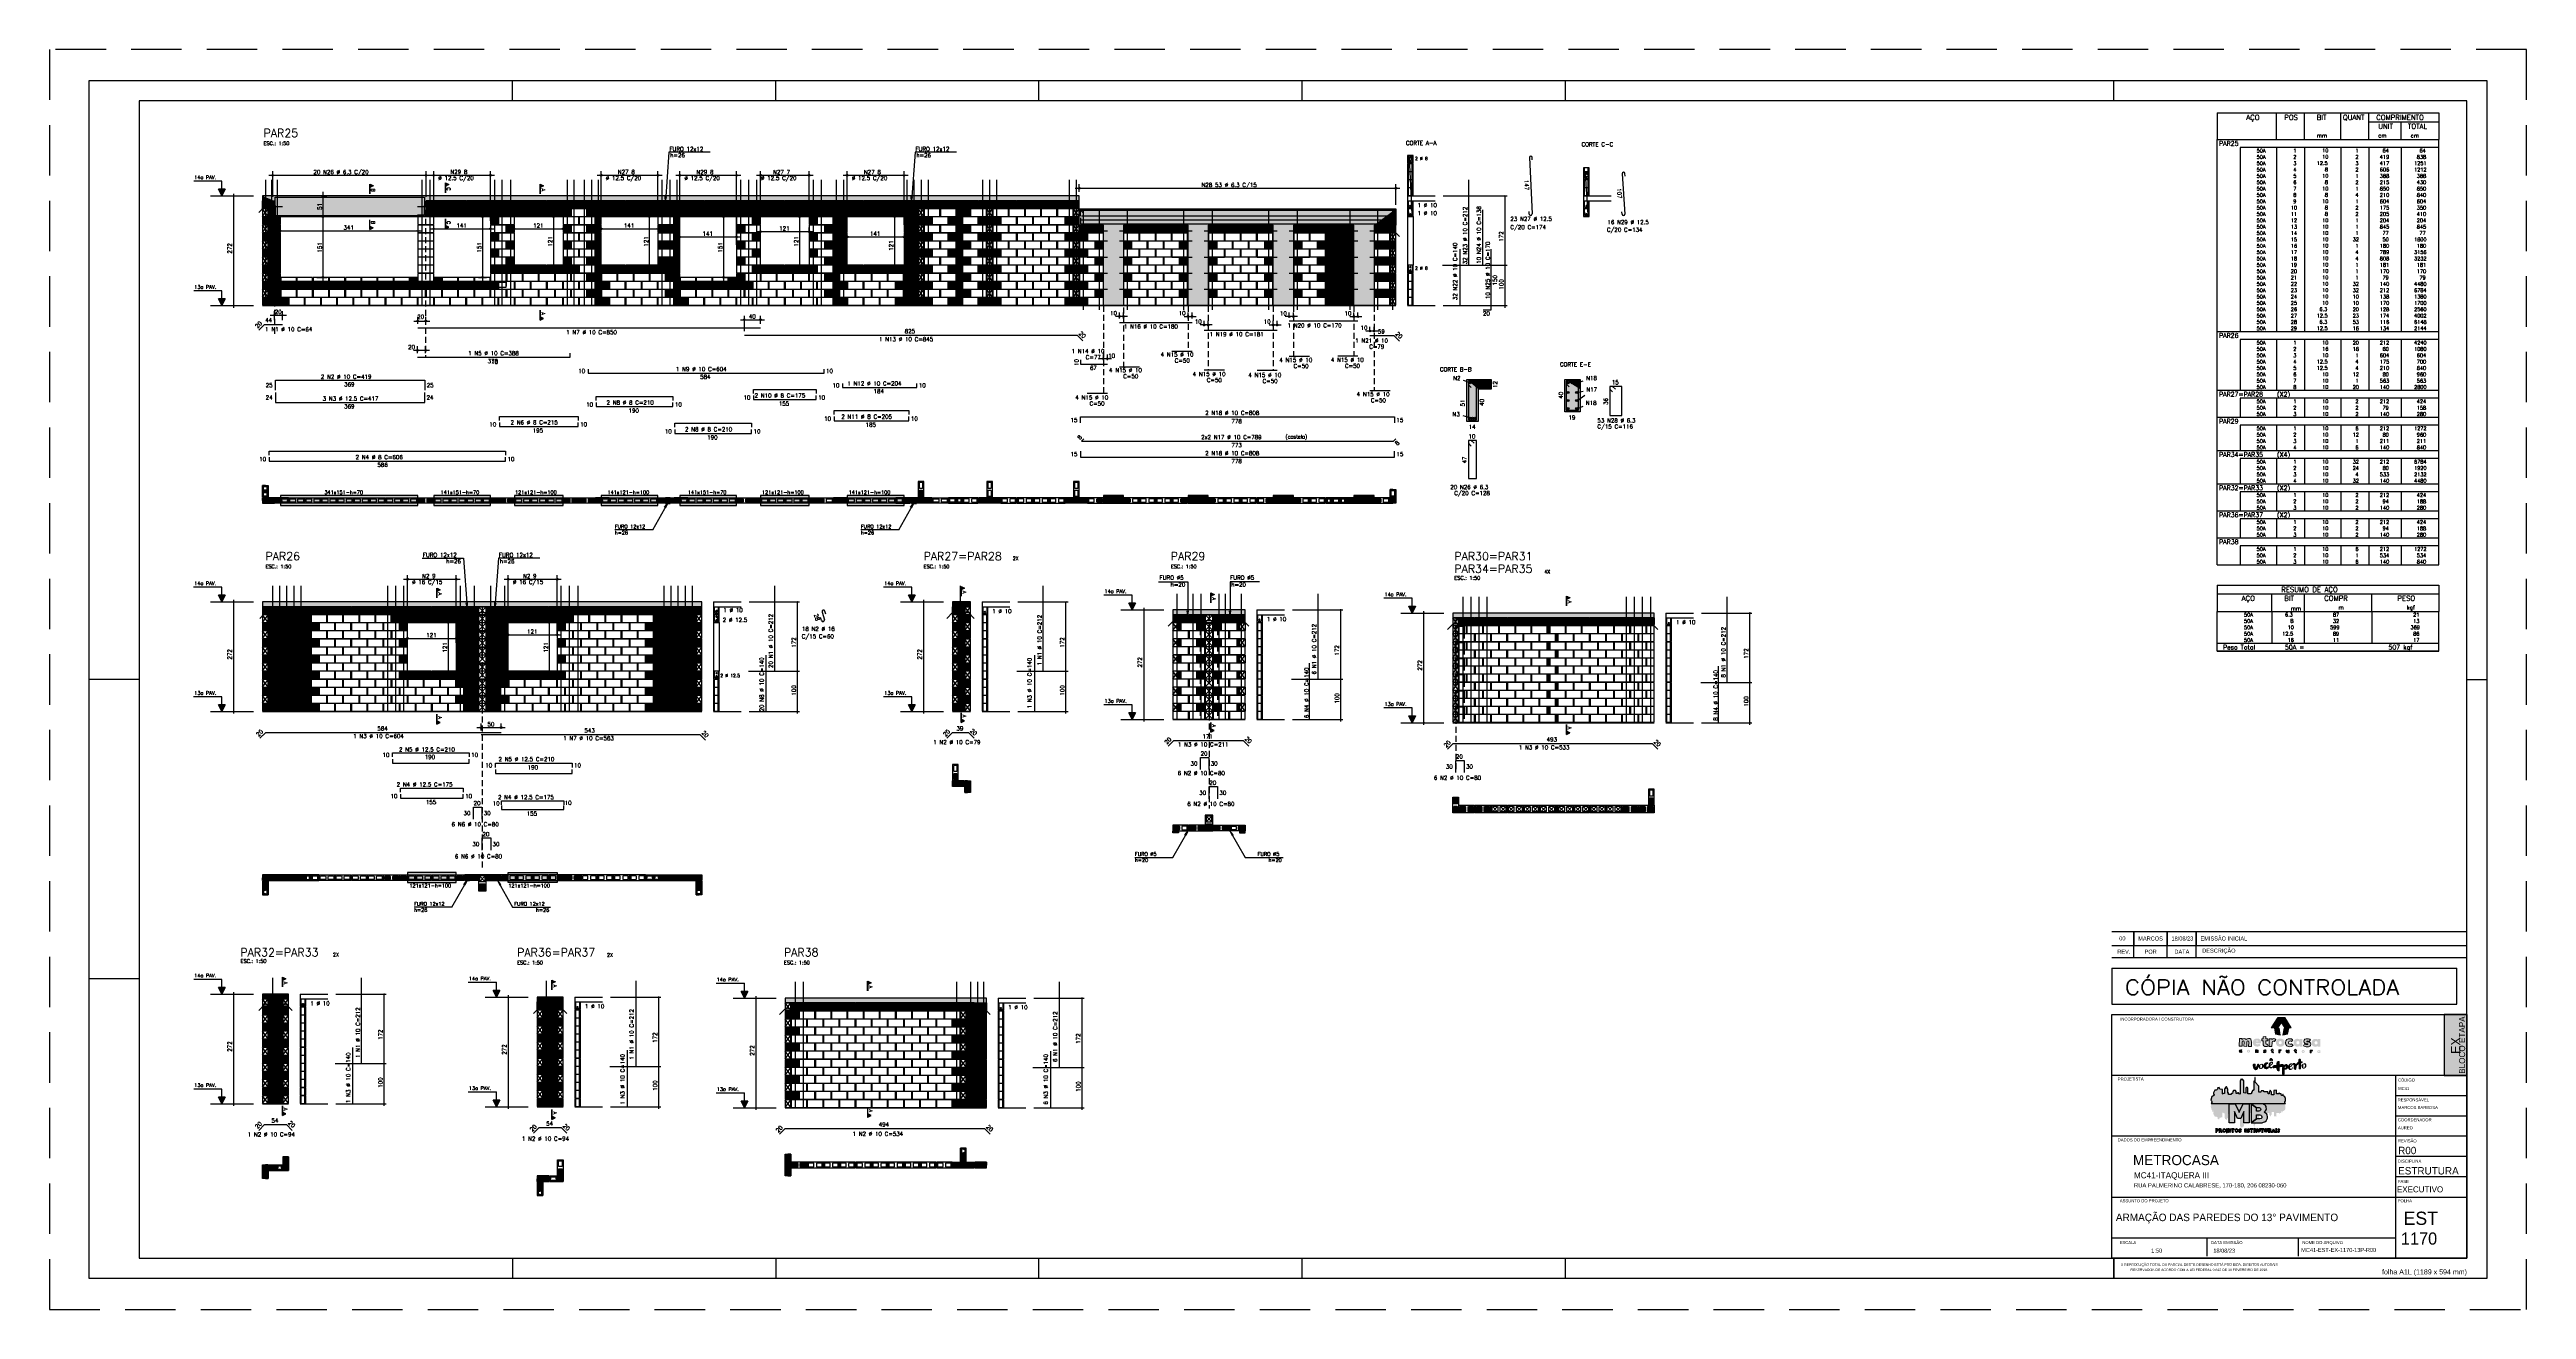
# Model space of a CAD drawing. Extents: x -1 to 122, y -1 to 61.
import ezdxf
from ezdxf.enums import TextEntityAlignment as Align

# ---------------------------------------------------------------- set-up
doc = ezdxf.new("R2010")
doc.units = 0
doc.header["$MEASUREMENT"] = 0
for name, pattern in [('CENTER', [2, 1.25, -0.25, 0.25, -0.25]), ('ESTILO_TQS_0001', [0.45, 0.3, -0.15]), ('HIDDEN', [0.375, 0.25, -0.125])]:
    doc.linetypes.add(name, pattern=pattern)
doc.layers.get('0').update_dxf_attribs({"linetype": 'CONTINUOUS'})
doc.layers.get('Defpoints').update_dxf_attribs({"linetype": 'CONTINUOUS'})
for name, color, linetype in [('_ARQUIVO', 7, 'CONTINUOUS'), ('ARQ-MAR', 2, 'CONTINUOUS'), ('ARQ_CAR', 7, 'CONTINUOUS'), ('ARQ_CAR-TXT', 7, 'CONTINUOUS'), ('ARQ_FOLHA', 7, 'CONTINUOUS'), ('ARQ_TXT-2', 2, 'CONTINUOUS'), ('ARQ_TXT-4', 4, 'CONTINUOUS'), ('ARQ_VISTA 0', 251, 'CONTINUOUS'), ('H7', 1, 'CONTINUOUS'), ('Layer 1', 7, 'CONTINUOUS'), ('PENA_01', 1, 'CONTINUOUS'), ('PENA_02', 2, 'CONTINUOUS'), ('PENA_03', 3, 'CONTINUOUS'), ('PENA_04', 4, 'CONTINUOUS'), ('PENA_05', 5, 'CONTINUOUS'), ('PENA_06', 6, 'CONTINUOUS'), ('PENA_09', 254, 'CONTINUOUS'), ('PENA_10', 253, 'CONTINUOUS'), ('PENA_11', 252, 'CONTINUOUS'), ('PENA_19', 240, 'CONTINUOUS'), ('PENA_21', 100, 'CONTINUOUS'), ('PENA_23', 50, 'CONTINUOUS'), ('PENA_25', 210, 'CONTINUOUS'), ('PENA_27', 21, 'CONTINUOUS'), ('PENA_28', 135, 'CONTINUOUS'), ('PSG-NV1-HTC-251', 251, 'CONTINUOUS'), ('PSG-NV2-FLH-SELO', 1, 'CONTINUOUS'), ('ver', 20, 'CONTINUOUS')]:
    doc.layers.add(name, color=color, linetype=linetype)
doc.styles.add('01-MILLEU', font='GOTHIC.TTF')
doc.styles.add('CARIMBO', font='romans.shx', dxfattribs={"height": 30})
doc.styles.add('R300', font='SIMPLEX.SHX', dxfattribs={"width": 1.1, "height": 5.5})
doc.styles.get("Standard").update_dxf_attribs({"font": 'ROMANS.SHX'})
doc.styles.add('TQS_ARIAL', font='arial.ttf')

# ---------------------------------------------------------------- blocks, each defined once
blk = doc.blocks.new('FOLHA A1+1 - 1102 X 594')
at = {"layer": 'ARQ_FOLHA', "color": 1}
for p, q in [((-979, 584), (-979, 594)), ((-848.5, 584), (-848.5, 594)), ((-718, 584), (-718, 594)), ((-587.5, 584), (-587.5, 594)), ((-457, 584), (-457, 594)), ((-185, 584), (-185, 594)), ((-1164, 297), (-1189, 297)), ((-10, 297), (0, 297)), ((-1164, 148.5), (-1189, 148.5)), ((-979, 10), (-979, 0)), ((-848.5, 10), (-848.5, 0)), ((-718, 0), (-718, 10)), ((-587.5, 0), (-587.5, 10)), ((-457, 0), (-457, 10)), ((-185, 10), (-185, 0.5)), ((-185, 0.5), (-185, 10)), ((-185, 9.5), (-185, 0)), ((-185, 9.5), (-185, 0)), ((-185, 0), (-185, 9.5))]:
    blk.add_line(p, q, dxfattribs=at)
for points in [[(-1189, 0), (0, 0), (0, 594), (-1189, 594)], [(-1164, 10), (-10, 10), (-10, 584), (-1164, 584)]]:
    blk.add_lwpolyline(points, close=True, dxfattribs=at)
at = {"layer": 'Defpoints', "color": 8, "linetype": 'HIDDEN', "ltscale": 100}
blk.add_lwpolyline([(-1208.5, 609.5), (-1208.5, -15.5), (19.5, -15.5), (19.5, 609.5)], close=True, dxfattribs=at)
at = {"layer": 'ARQ_FOLHA', "insert": (-10, 4.4), "char_height": 2.5, "width": 84.157, "attachment_point": 3, "style": 'TQS_ARIAL'}
blk.add_mtext('\\pxt3;folha A1L (1189 x 594 mm)', dxfattribs=at)
at = {"layer": 'PSG-NV1-HTC-251', "insert": (-185, 10), "char_height": 1.25, "width": 84.605, "attachment_point": 1, "line_spacing_factor": 1.25, "style": 'CARIMBO'}
blk.add_mtext('\\pxqc;{\\fArial Narrow|b0|i0|c0|p34;\\PA REPRODUÇÃO TOTAL OU PARCIAL DESTE DESENHO ESTÁ PROIBIDA. DIREITOS AUTORAIS \\PRESERVADOS DE ACORDO COM A LEI FEDERAL 9.610 DE 19 FEVEREIRO DE 1998.}', dxfattribs=at)
blk = doc.blocks.new('*U5')
at = {"layer": 'ARQ_CAR-TXT', "true_color": 0x58ba48}
h = blk.add_hatch(color=85, dxfattribs=at)
h.dxf.hatch_style = 1
h.paths.add_polyline_path([(-11.3, 0), (0, 0), (0, 30), (-11.3, 30)])
at = {"layer": 'ARQ_CAR', "color": 5}
blk.add_lwpolyline([(-11.3, 0), (0, 0), (0, 30), (-11.3, 30)], close=True, dxfattribs=at)
at = {"layer": 'ARQ_CAR-TXT', "color": 4, "style": '01-MILLEU'}
blk.add_text('EX', height=4.61, rotation=90, dxfattribs=at).set_placement((-3.3, 10.6))
at = {"layer": 'ARQ_TXT-2', "style": '01-MILLEU'}
blk.add_text('EXECUTIVO', height=2.95, dxfattribs=at).set_placement((-34.5, -57.6))
blk = doc.blocks.new('METROCASA')
at = {"layer": 'Layer 1', "true_color": 0xed1c24}
h = blk.add_hatch(color=240, dxfattribs=at)
h.dxf.hatch_style = 2
h.paths.add_polyline_path([(-1.29, 0.86), (-1.02, -0.59), (0.13, -0.85), (-0.13, 0.85)])
h.paths.add_polyline_path([(2.84, 0.94), (1.22, 3.51), (-0.37, 3.52), (1.27, 0.94)])
h.paths.add_polyline_path([(-2.08, 0.96), (-0.44, 0.95), (0.36, 2.19), (-0.45, 3.48)])
h.paths.add_polyline_path([(0.77, -0.85), (1.92, -0.6), (2.21, 0.84), (1.05, 0.84)])
at = {"layer": 'Layer 1', "true_color": 0x404041}
h = blk.add_hatch(color=250, dxfattribs=at)
h.dxf.hatch_style = 2
edge = h.paths.add_edge_path()
edge.add_spline(control_points=[(-3.66, -4.74), (-3.71, -4.74), (-3.72, -4.72), (-3.72, -4.71), (-3.72, -4.68), (-3.69, -4.68), (-3.66, -4.68), (-3.6, -4.68), (-3.52, -4.7), (-3.48, -4.72), (-3.48, -4.72), (-3.38, -4.57), (-3.38, -4.57), (-3.44, -4.52), (-3.54, -4.48), (-3.65, -4.48), (-3.81, -4.48), (-3.97, -4.54), (-3.97, -4.71), (-3.97, -4.87), (-3.81, -4.92), (-3.68, -4.93), (-3.63, -4.93), (-3.61, -4.94), (-3.61, -4.97), (-3.61, -4.99), (-3.63, -5), (-3.68, -5), (-3.73, -5), (-3.81, -4.99), (-3.92, -4.92), (-3.92, -4.92), (-4, -5.11), (-4, -5.11), (-3.92, -5.16), (-3.79, -5.2), (-3.67, -5.2), (-3.51, -5.2), (-3.36, -5.14), (-3.35, -4.97), (-3.35, -4.79), (-3.52, -4.75), (-3.66, -4.74)], knot_values=[0, 0, 0, 0, 1, 1, 1, 2, 2, 2, 3, 3, 3, 4, 4, 4, 5, 5, 5, 6, 6, 6, 7, 7, 7, 8, 8, 8, 9, 9, 9, 10, 10, 10, 11, 11, 11, 12, 12, 12, 13, 13, 13, 14, 14, 14, 14], degree=3, periodic=0)
edge = h.paths.add_edge_path()
edge.add_spline(control_points=[(-5.55, -4.47), (-5.62, -4.47), (-5.7, -4.5), (-5.76, -4.56), (-5.76, -4.56), (-5.77, -4.49), (-5.77, -4.49), (-5.77, -4.49), (-6, -4.49), (-6, -4.49), (-6, -4.49), (-6, -5.17), (-6, -5.17), (-6, -5.17), (-5.75, -5.17), (-5.75, -5.17), (-5.75, -5.17), (-5.75, -4.81), (-5.75, -4.81), (-5.75, -4.72), (-5.69, -4.68), (-5.63, -4.68), (-5.58, -4.68), (-5.54, -4.71), (-5.54, -4.79), (-5.54, -4.79), (-5.54, -5.17), (-5.54, -5.17), (-5.54, -5.17), (-5.29, -5.17), (-5.29, -5.17), (-5.29, -5.17), (-5.28, -4.79), (-5.28, -4.79), (-5.28, -4.55), (-5.4, -4.48), (-5.55, -4.47)], knot_values=[0, 0, 0, 0, 1, 1, 1, 2, 2, 2, 3, 3, 3, 4, 4, 4, 5, 5, 5, 6, 6, 6, 7, 7, 7, 8, 8, 8, 9, 9, 9, 10, 10, 10, 11, 11, 11, 12, 12, 12, 12], degree=3, periodic=0)
edge = h.paths.add_edge_path()
edge.add_spline(control_points=[(-7.69, -4.46), (-7.89, -4.46), (-8.08, -4.57), (-8.08, -4.82), (-8.08, -5.06), (-7.89, -5.17), (-7.69, -5.17), (-7.5, -5.18), (-7.3, -5.07), (-7.3, -4.82), (-7.3, -4.57), (-7.49, -4.47), (-7.69, -4.46)], knot_values=[0, 0, 0, 0, 1, 1, 1, 2, 2, 2, 3, 3, 3, 4, 4, 4, 4], degree=3, periodic=0)
edge = h.paths.add_edge_path()
edge.add_spline(control_points=[(-7.69, -4.97), (-7.78, -4.97), (-7.83, -4.9), (-7.83, -4.82), (-7.83, -4.74), (-7.78, -4.67), (-7.69, -4.67), (-7.6, -4.67), (-7.55, -4.74), (-7.55, -4.82), (-7.55, -4.9), (-7.61, -4.97), (-7.69, -4.97)], knot_values=[0, 0, 0, 0, 1, 1, 1, 2, 2, 2, 3, 3, 3, 4, 4, 4, 4], degree=3, periodic=0)
edge = h.paths.add_edge_path()
edge.add_spline(control_points=[(-9.57, -4.95), (-9.67, -4.95), (-9.72, -4.88), (-9.72, -4.81), (-9.72, -4.73), (-9.67, -4.66), (-9.57, -4.66), (-9.53, -4.66), (-9.49, -4.67), (-9.46, -4.71), (-9.46, -4.71), (-9.32, -4.56), (-9.32, -4.56), (-9.39, -4.49), (-9.49, -4.45), (-9.59, -4.45), (-9.78, -4.45), (-9.97, -4.56), (-9.97, -4.81), (-9.97, -5.06), (-9.78, -5.16), (-9.59, -5.16), (-9.48, -5.16), (-9.39, -5.12), (-9.3, -5.05), (-9.3, -5.05), (-9.45, -4.9), (-9.45, -4.9), (-9.48, -4.93), (-9.53, -4.95), (-9.57, -4.95)], knot_values=[0, 0, 0, 0, 1, 1, 1, 2, 2, 2, 3, 3, 3, 4, 4, 4, 5, 5, 5, 6, 6, 6, 7, 7, 7, 8, 8, 8, 9, 9, 9, 10, 10, 10, 10], degree=3, periodic=0)
edge = h.paths.add_edge_path()
edge.add_spline(control_points=[(-1.68, -5), (-1.72, -5), (-1.74, -4.98), (-1.74, -4.93), (-1.74, -4.93), (-1.74, -4.71), (-1.74, -4.71), (-1.74, -4.71), (-1.59, -4.71), (-1.59, -4.71), (-1.59, -4.71), (-1.59, -4.52), (-1.59, -4.52), (-1.59, -4.52), (-1.74, -4.52), (-1.74, -4.52), (-1.74, -4.52), (-1.74, -4.32), (-1.74, -4.32), (-1.74, -4.32), (-1.99, -4.34), (-1.99, -4.34), (-1.99, -4.34), (-1.99, -4.51), (-1.99, -4.51), (-1.99, -4.51), (-2.1, -4.51), (-2.1, -4.51), (-2.1, -4.51), (-2.1, -4.71), (-2.1, -4.71), (-2.1, -4.71), (-1.99, -4.71), (-1.99, -4.71), (-1.99, -4.71), (-1.99, -4.93), (-1.99, -4.93), (-2, -5.14), (-1.88, -5.21), (-1.74, -5.21), (-1.67, -5.21), (-1.61, -5.19), (-1.55, -5.16), (-1.55, -5.16), (-1.6, -4.97), (-1.6, -4.97), (-1.62, -4.99), (-1.65, -5), (-1.68, -5)], knot_values=[0, 0, 0, 0, 1, 1, 1, 2, 2, 2, 3, 3, 3, 4, 4, 4, 5, 5, 5, 6, 6, 6, 7, 7, 7, 8, 8, 8, 9, 9, 9, 10, 10, 10, 11, 11, 11, 12, 12, 12, 13, 13, 13, 14, 14, 14, 15, 15, 15, 16, 16, 16, 16], degree=3, periodic=0)
edge = h.paths.add_edge_path()
edge.add_spline(control_points=[(9.78, -4.57), (9.78, -4.57), (9.77, -4.65), (9.77, -4.65), (9.73, -4.59), (9.66, -4.56), (9.57, -4.56), (9.37, -4.56), (9.24, -4.71), (9.24, -4.91), (9.24, -5.11), (9.35, -5.25), (9.55, -5.26), (9.62, -5.27), (9.71, -5.24), (9.77, -5.18), (9.77, -5.18), (9.78, -5.25), (9.78, -5.25), (9.78, -5.25), (10.01, -5.25), (10.01, -5.25), (10.01, -5.25), (10.02, -4.57), (10.02, -4.57), (10.02, -4.57), (9.78, -4.57), (9.78, -4.57)], knot_values=[0, 0, 0, 0, 1, 1, 1, 2, 2, 2, 3, 3, 3, 4, 4, 4, 5, 5, 5, 6, 6, 6, 7, 7, 7, 8, 8, 8, 9, 9, 9, 9], degree=3, periodic=0)
edge = h.paths.add_edge_path()
edge.add_spline(control_points=[(9.62, -5.06), (9.55, -5.06), (9.49, -5), (9.49, -4.91), (9.49, -4.82), (9.55, -4.76), (9.62, -4.76), (9.71, -4.76), (9.76, -4.82), (9.76, -4.91), (9.76, -4.99), (9.71, -5.06), (9.62, -5.06)], knot_values=[0, 0, 0, 0, 1, 1, 1, 2, 2, 2, 3, 3, 3, 4, 4, 4, 4], degree=3, periodic=0)
edge = h.paths.add_edge_path()
edge.add_spline(control_points=[(7.69, -4.64), (7.69, -4.64), (7.68, -4.56), (7.68, -4.56), (7.68, -4.56), (7.45, -4.56), (7.45, -4.56), (7.45, -4.56), (7.45, -5.24), (7.45, -5.24), (7.45, -5.24), (7.7, -5.24), (7.7, -5.24), (7.7, -5.24), (7.7, -4.89), (7.7, -4.89), (7.7, -4.8), (7.76, -4.76), (7.82, -4.76), (7.86, -4.76), (7.89, -4.77), (7.93, -4.8), (7.93, -4.8), (8.04, -4.62), (8.04, -4.62), (7.99, -4.57), (7.93, -4.55), (7.86, -4.55), (7.79, -4.55), (7.73, -4.57), (7.69, -4.64)], knot_values=[0, 0, 0, 0, 1, 1, 1, 2, 2, 2, 3, 3, 3, 4, 4, 4, 5, 5, 5, 6, 6, 6, 7, 7, 7, 8, 8, 8, 9, 9, 9, 10, 10, 10, 10], degree=3, periodic=0)
edge = h.paths.add_edge_path()
edge.add_spline(control_points=[(5.76, -4.54), (5.56, -4.54), (5.37, -4.64), (5.37, -4.89), (5.37, -5.14), (5.56, -5.24), (5.75, -5.25), (5.95, -5.25), (6.14, -5.14), (6.14, -4.89), (6.15, -4.65), (5.96, -4.54), (5.76, -4.54)], knot_values=[0, 0, 0, 0, 1, 1, 1, 2, 2, 2, 3, 3, 3, 4, 4, 4, 4], degree=3, periodic=0)
edge = h.paths.add_edge_path()
edge.add_spline(control_points=[(5.76, -5.04), (5.67, -5.04), (5.62, -4.97), (5.62, -4.89), (5.62, -4.81), (5.67, -4.74), (5.76, -4.74), (5.85, -4.74), (5.9, -4.81), (5.9, -4.89), (5.9, -4.97), (5.84, -5.04), (5.76, -5.04)], knot_values=[0, 0, 0, 0, 1, 1, 1, 2, 2, 2, 3, 3, 3, 4, 4, 4, 4], degree=3, periodic=0)
edge = h.paths.add_edge_path()
edge.add_spline(control_points=[(4, -5.03), (3.96, -5.03), (3.94, -5.01), (3.93, -4.96), (3.93, -4.96), (3.94, -4.74), (3.94, -4.74), (3.94, -4.74), (4.09, -4.74), (4.09, -4.74), (4.09, -4.74), (4.09, -4.55), (4.09, -4.55), (4.09, -4.55), (3.94, -4.55), (3.94, -4.55), (3.94, -4.55), (3.94, -4.35), (3.94, -4.35), (3.94, -4.35), (3.69, -4.38), (3.69, -4.38), (3.69, -4.38), (3.69, -4.54), (3.69, -4.54), (3.69, -4.54), (3.58, -4.54), (3.58, -4.54), (3.58, -4.54), (3.58, -4.74), (3.58, -4.74), (3.58, -4.74), (3.69, -4.74), (3.69, -4.74), (3.69, -4.74), (3.68, -4.96), (3.68, -4.96), (3.68, -5.17), (3.8, -5.24), (3.93, -5.24), (4, -5.24), (4.07, -5.22), (4.13, -5.19), (4.13, -5.19), (4.08, -5), (4.08, -5), (4.05, -5.02), (4.03, -5.03), (4, -5.03)], knot_values=[0, 0, 0, 0, 1, 1, 1, 2, 2, 2, 3, 3, 3, 4, 4, 4, 5, 5, 5, 6, 6, 6, 7, 7, 7, 8, 8, 8, 9, 9, 9, 10, 10, 10, 11, 11, 11, 12, 12, 12, 13, 13, 13, 14, 14, 14, 15, 15, 15, 16, 16, 16, 16], degree=3, periodic=0)
edge = h.paths.add_edge_path()
edge.add_spline(control_points=[(2.03, -4.89), (2.03, -4.98), (1.97, -5.02), (1.91, -5.02), (1.87, -5.02), (1.82, -4.99), (1.82, -4.9), (1.82, -4.9), (1.82, -4.53), (1.82, -4.53), (1.82, -4.53), (1.57, -4.53), (1.57, -4.53), (1.57, -4.53), (1.57, -4.9), (1.57, -4.9), (1.57, -5.15), (1.69, -5.22), (1.83, -5.22), (1.9, -5.23), (1.99, -5.2), (2.05, -5.14), (2.05, -5.14), (2.06, -5.21), (2.06, -5.21), (2.06, -5.21), (2.28, -5.21), (2.28, -5.21), (2.28, -5.21), (2.28, -4.53), (2.28, -4.53), (2.28, -4.53), (2.03, -4.53), (2.03, -4.53), (2.03, -4.53), (2.03, -4.89), (2.03, -4.89)], knot_values=[0, 0, 0, 0, 1, 1, 1, 2, 2, 2, 3, 3, 3, 4, 4, 4, 5, 5, 5, 6, 6, 6, 7, 7, 7, 8, 8, 8, 9, 9, 9, 10, 10, 10, 11, 11, 11, 12, 12, 12, 12], degree=3, periodic=0)
edge = h.paths.add_edge_path()
edge.add_spline(control_points=[(-0.02, -4.59), (-0.02, -4.59), (-0.04, -4.52), (-0.04, -4.52), (-0.04, -4.52), (-0.26, -4.52), (-0.26, -4.52), (-0.26, -4.52), (-0.27, -5.2), (-0.27, -5.2), (-0.27, -5.2), (-0.02, -5.2), (-0.02, -5.2), (-0.02, -5.2), (-0.01, -4.85), (-0.01, -4.85), (-0.01, -4.76), (0.04, -4.72), (0.1, -4.72), (0.15, -4.72), (0.18, -4.73), (0.22, -4.76), (0.22, -4.76), (0.32, -4.58), (0.32, -4.58), (0.28, -4.53), (0.21, -4.51), (0.14, -4.5), (0.08, -4.5), (0.01, -4.53), (-0.02, -4.59)], knot_values=[0, 0, 0, 0, 1, 1, 1, 2, 2, 2, 3, 3, 3, 4, 4, 4, 5, 5, 5, 6, 6, 6, 7, 7, 7, 8, 8, 8, 9, 9, 9, 10, 10, 10, 10], degree=3, periodic=0)
at = {"layer": 'Layer 1', "true_color": 0xed1c24}
h = blk.add_hatch(color=240, dxfattribs=at)
h.dxf.hatch_style = 2
edge = h.paths.add_edge_path()
edge.add_spline(control_points=[(-1.94, -1.96), (-1.94, -1.96), (-1.98, -1.76), (-1.98, -1.76), (-1.98, -1.76), (-2.62, -1.75), (-2.62, -1.75), (-2.62, -1.75), (-2.63, -3.66), (-2.63, -3.66), (-2.63, -3.66), (-1.92, -3.66), (-1.92, -3.66), (-1.92, -3.66), (-1.91, -2.67), (-1.91, -2.67), (-1.91, -2.42), (-1.76, -2.31), (-1.58, -2.31), (-1.46, -2.31), (-1.38, -2.34), (-1.26, -2.43), (-1.26, -2.43), (-0.98, -1.92), (-0.98, -1.92), (-1.1, -1.79), (-1.28, -1.71), (-1.48, -1.71), (-1.66, -1.71), (-1.84, -1.79), (-1.94, -1.96)], knot_values=[0, 0, 0, 0, 1, 1, 1, 2, 2, 2, 3, 3, 3, 4, 4, 4, 5, 5, 5, 6, 6, 6, 7, 7, 7, 8, 8, 8, 9, 9, 9, 10, 10, 10, 10], degree=3, periodic=0)
edge = h.paths.add_edge_path()
edge.add_spline(control_points=[(-5.6, -1.69), (-6.11, -1.69), (-6.66, -1.99), (-6.66, -2.69), (-6.67, -3.38), (-6.16, -3.68), (-5.56, -3.68), (-5.23, -3.68), (-4.92, -3.58), (-4.69, -3.37), (-4.69, -3.37), (-5.04, -2.98), (-5.04, -2.98), (-5.16, -3.07), (-5.32, -3.13), (-5.53, -3.13), (-5.68, -3.13), (-5.9, -3.06), (-5.95, -2.89), (-5.95, -2.89), (-4.62, -2.89), (-4.62, -2.89), (-4.45, -2.14), (-4.92, -1.69), (-5.6, -1.69)], knot_values=[0, 0, 0, 0, 1, 1, 1, 2, 2, 2, 3, 3, 3, 4, 4, 4, 5, 5, 5, 6, 6, 6, 7, 7, 7, 8, 8, 8, 8], degree=3, periodic=0)
edge = h.paths.add_edge_path()
edge.add_spline(control_points=[(-5.94, -2.43), (-5.89, -2.12), (-5.27, -2.13), (-5.25, -2.43), (-5.25, -2.43), (-5.94, -2.43), (-5.94, -2.43)], knot_values=[0, 0, 0, 0, 1, 1, 1, 2, 2, 2, 2], degree=3, periodic=0)
edge = h.paths.add_edge_path()
edge.add_spline(control_points=[(4.86, -2), (4.76, -1.84), (4.58, -1.75), (4.31, -1.75), (3.75, -1.74), (3.38, -2.17), (3.38, -2.74), (3.37, -3.29), (3.68, -3.69), (4.24, -3.73), (4.45, -3.74), (4.71, -3.67), (4.87, -3.49), (4.87, -3.49), (4.9, -3.7), (4.9, -3.7), (4.9, -3.7), (5.56, -3.7), (5.56, -3.7), (5.56, -3.7), (5.57, -1.8), (5.57, -1.8), (5.57, -1.8), (4.9, -1.79), (4.9, -1.79), (4.9, -1.79), (4.86, -2), (4.86, -2)], knot_values=[0, 0, 0, 0, 1, 1, 1, 2, 2, 2, 3, 3, 3, 4, 4, 4, 5, 5, 5, 6, 6, 6, 7, 7, 7, 8, 8, 8, 9, 9, 9, 9], degree=3, periodic=0)
edge = h.paths.add_edge_path()
edge.add_spline(control_points=[(4.46, -3.16), (4.25, -3.16), (4.08, -3.01), (4.08, -2.74), (4.08, -2.47), (4.25, -2.32), (4.47, -2.32), (4.72, -2.32), (4.86, -2.49), (4.86, -2.74), (4.86, -2.97), (4.7, -3.16), (4.46, -3.16)], knot_values=[0, 0, 0, 0, 1, 1, 1, 2, 2, 2, 3, 3, 3, 4, 4, 4, 4], degree=3, periodic=0)
edge = h.paths.add_edge_path()
edge.add_spline(control_points=[(-7.68, -1.68), (-7.94, -1.68), (-8.15, -1.76), (-8.31, -1.95), (-8.4, -1.77), (-8.59, -1.69), (-8.78, -1.68), (-8.98, -1.68), (-9.19, -1.76), (-9.31, -1.92), (-9.31, -1.92), (-9.36, -1.72), (-9.36, -1.72), (-9.36, -1.72), (-9.95, -1.71), (-9.95, -1.71), (-9.95, -1.71), (-9.96, -3.62), (-9.96, -3.62), (-9.96, -3.62), (-9.26, -3.62), (-9.26, -3.62), (-9.26, -3.62), (-9.25, -2.58), (-9.25, -2.58), (-9.25, -2.37), (-9.12, -2.27), (-9, -2.27), (-8.87, -2.27), (-8.8, -2.35), (-8.8, -2.57), (-8.8, -2.57), (-8.81, -3.62), (-8.81, -3.62), (-8.81, -3.62), (-8.11, -3.63), (-8.11, -3.63), (-8.11, -3.63), (-8.1, -2.58), (-8.1, -2.58), (-8.1, -2.37), (-7.98, -2.29), (-7.86, -2.29), (-7.75, -2.29), (-7.66, -2.37), (-7.66, -2.57), (-7.66, -2.57), (-7.67, -3.63), (-7.67, -3.63), (-7.67, -3.63), (-6.96, -3.63), (-6.96, -3.63), (-6.96, -3.63), (-6.95, -2.57), (-6.95, -2.57), (-6.95, -1.94), (-7.26, -1.68), (-7.68, -1.68)], knot_values=[0, 0, 0, 0, 1, 1, 1, 2, 2, 2, 3, 3, 3, 4, 4, 4, 5, 5, 5, 6, 6, 6, 7, 7, 7, 8, 8, 8, 9, 9, 9, 10, 10, 10, 11, 11, 11, 12, 12, 12, 13, 13, 13, 14, 14, 14, 15, 15, 15, 16, 16, 16, 17, 17, 17, 18, 18, 18, 19, 19, 19, 19], degree=3, periodic=0)
edge = h.paths.add_edge_path()
edge.add_spline(control_points=[(-3.23, -3.11), (-3.34, -3.11), (-3.41, -3.06), (-3.42, -2.93), (-3.42, -2.93), (-3.41, -2.3), (-3.41, -2.3), (-3.41, -2.3), (-2.98, -2.3), (-2.98, -2.3), (-2.98, -2.3), (-2.98, -1.76), (-2.98, -1.76), (-2.98, -1.76), (-3.41, -1.76), (-3.41, -1.76), (-3.41, -1.76), (-3.4, -1.21), (-3.4, -1.21), (-3.4, -1.21), (-4.11, -1.28), (-4.11, -1.28), (-4.11, -1.28), (-4.11, -1.76), (-4.11, -1.76), (-4.11, -1.76), (-4.42, -1.75), (-4.42, -1.75), (-4.42, -1.75), (-4.42, -2.3), (-4.42, -2.3), (-4.42, -2.3), (-4.11, -2.3), (-4.11, -2.3), (-4.11, -2.3), (-4.12, -2.92), (-4.12, -2.92), (-4.13, -3.52), (-3.79, -3.69), (-3.42, -3.7), (-3.22, -3.7), (-3.03, -3.66), (-2.87, -3.57), (-2.87, -3.57), (-3.02, -3.05), (-3.02, -3.05), (-3.08, -3.09), (-3.16, -3.11), (-3.23, -3.11)], knot_values=[0, 0, 0, 0, 1, 1, 1, 2, 2, 2, 3, 3, 3, 4, 4, 4, 5, 5, 5, 6, 6, 6, 7, 7, 7, 8, 8, 8, 9, 9, 9, 10, 10, 10, 11, 11, 11, 12, 12, 12, 13, 13, 13, 14, 14, 14, 15, 15, 15, 16, 16, 16, 16], degree=3, periodic=0)
edge = h.paths.add_edge_path()
edge.add_spline(control_points=[(2.53, -3.13), (2.26, -3.13), (2.12, -2.94), (2.12, -2.74), (2.12, -2.5), (2.27, -2.3), (2.54, -2.3), (2.66, -2.3), (2.77, -2.35), (2.86, -2.44), (2.86, -2.44), (3.24, -2.04), (3.24, -2.04), (3.04, -1.84), (2.77, -1.74), (2.5, -1.74), (1.96, -1.73), (1.43, -2.04), (1.42, -2.73), (1.42, -3.44), (1.94, -3.72), (2.5, -3.72), (2.78, -3.72), (3.06, -3.6), (3.28, -3.4), (3.28, -3.4), (2.88, -2.98), (2.88, -2.98), (2.79, -3.08), (2.66, -3.13), (2.53, -3.13)], knot_values=[0, 0, 0, 0, 1, 1, 1, 2, 2, 2, 3, 3, 3, 4, 4, 4, 5, 5, 5, 6, 6, 6, 7, 7, 7, 8, 8, 8, 9, 9, 9, 10, 10, 10, 10], degree=3, periodic=0)
edge = h.paths.add_edge_path()
edge.add_spline(control_points=[(9.37, -1.82), (9.37, -1.82), (9.33, -2.02), (9.33, -2.02), (9.23, -1.87), (9.04, -1.77), (8.77, -1.77), (8.22, -1.77), (7.85, -2.2), (7.84, -2.76), (7.84, -3.31), (8.15, -3.71), (8.71, -3.75), (8.92, -3.76), (9.17, -3.7), (9.34, -3.51), (9.34, -3.51), (9.37, -3.72), (9.37, -3.72), (9.37, -3.72), (10.02, -3.72), (10.02, -3.72), (10.02, -3.72), (10.03, -1.82), (10.03, -1.82), (10.03, -1.82), (9.37, -1.82), (9.37, -1.82)], knot_values=[0, 0, 0, 0, 1, 1, 1, 2, 2, 2, 3, 3, 3, 4, 4, 4, 5, 5, 5, 6, 6, 6, 7, 7, 7, 8, 8, 8, 9, 9, 9, 9], degree=3, periodic=0)
edge = h.paths.add_edge_path()
edge.add_spline(control_points=[(8.93, -3.18), (8.71, -3.18), (8.55, -3.03), (8.55, -2.76), (8.55, -2.5), (8.72, -2.34), (8.93, -2.35), (9.18, -2.35), (9.32, -2.51), (9.32, -2.77), (9.32, -2.99), (9.17, -3.18), (8.93, -3.18)], knot_values=[0, 0, 0, 0, 1, 1, 1, 2, 2, 2, 3, 3, 3, 4, 4, 4, 4], degree=3, periodic=0)
edge = h.paths.add_edge_path()
edge.add_spline(control_points=[(6.78, -2.48), (6.66, -2.48), (6.63, -2.42), (6.63, -2.39), (6.63, -2.32), (6.7, -2.29), (6.8, -2.3), (6.96, -2.29), (7.18, -2.35), (7.28, -2.41), (7.28, -2.41), (7.58, -1.99), (7.58, -1.99), (7.4, -1.85), (7.12, -1.76), (6.81, -1.76), (6.36, -1.75), (5.93, -1.92), (5.93, -2.38), (5.92, -2.84), (6.37, -2.99), (6.74, -3), (6.88, -3.02), (6.94, -3.05), (6.94, -3.11), (6.94, -3.17), (6.87, -3.2), (6.75, -3.2), (6.59, -3.19), (6.36, -3.18), (6.07, -2.98), (6.07, -2.98), (5.84, -3.5), (5.84, -3.5), (6.05, -3.66), (6.43, -3.75), (6.76, -3.76), (7.22, -3.76), (7.65, -3.58), (7.65, -3.11), (7.65, -2.61), (7.17, -2.49), (6.78, -2.48)], knot_values=[0, 0, 0, 0, 1, 1, 1, 2, 2, 2, 3, 3, 3, 4, 4, 4, 5, 5, 5, 6, 6, 6, 7, 7, 7, 8, 8, 8, 9, 9, 9, 10, 10, 10, 11, 11, 11, 12, 12, 12, 13, 13, 13, 14, 14, 14, 14], degree=3, periodic=0)
edge = h.paths.add_edge_path()
edge.add_spline(control_points=[(0.13, -1.72), (-0.42, -1.72), (-0.95, -2.01), (-0.96, -2.72), (-0.96, -3.41), (-0.42, -3.71), (0.12, -3.72), (0.66, -3.72), (1.21, -3.42), (1.22, -2.73), (1.22, -2.03), (0.7, -1.73), (0.13, -1.72)], knot_values=[0, 0, 0, 0, 1, 1, 1, 2, 2, 2, 3, 3, 3, 4, 4, 4, 4], degree=3, periodic=0)
edge = h.paths.add_edge_path()
edge.add_spline(control_points=[(0.13, -3.13), (-0.12, -3.13), (-0.27, -2.94), (-0.26, -2.72), (-0.26, -2.5), (-0.12, -2.3), (0.13, -2.31), (0.38, -2.31), (0.52, -2.5), (0.52, -2.72), (0.52, -2.96), (0.37, -3.14), (0.13, -3.13)], knot_values=[0, 0, 0, 0, 1, 1, 1, 2, 2, 2, 3, 3, 3, 4, 4, 4, 4], degree=3, periodic=0)
at = {"layer": 'Layer 1', "true_color": 0x404041}
h = blk.add_hatch(color=250, dxfattribs=at)
h.dxf.hatch_style = 2
edge = h.paths.add_edge_path()
edge.add_spline(control_points=[(-2.43, -7.17), (-2.4, -7.16), (-2.38, -7.15), (-2.36, -7.14), (-2.33, -7.13), (-2.31, -7.11), (-2.3, -7.09), (-2.28, -7.07), (-2.26, -7.04), (-2.24, -7.01), (-2.22, -6.98), (-2.2, -6.95), (-2.17, -6.92), (-2.15, -6.93), (-2.11, -6.95), (-2.08, -6.98), (-2.05, -7.01), (-2.01, -7.04), (-1.98, -7.06), (-1.94, -7.09), (-1.9, -7.11), (-1.87, -7.13), (-1.84, -7.14), (-1.81, -7.14), (-1.78, -7.12), (-1.75, -7.1), (-1.75, -7.07), (-1.76, -7.02), (-1.78, -6.98), (-1.8, -6.94), (-1.84, -6.89), (-1.87, -6.84), (-1.91, -6.8), (-1.96, -6.76), (-2, -6.72), (-2.04, -6.69), (-2.07, -6.68), (-2.11, -6.66), (-2.15, -6.65), (-2.18, -6.64), (-2.21, -6.64), (-2.24, -6.64), (-2.26, -6.65), (-2.29, -6.66), (-2.31, -6.68), (-2.33, -6.71), (-2.35, -6.73), (-2.36, -6.77), (-2.38, -6.82), (-2.4, -6.84), (-2.41, -6.87), (-2.43, -6.91), (-2.44, -6.95), (-2.46, -6.99), (-2.47, -7.03), (-2.48, -7.07), (-2.48, -7.11), (-2.48, -7.14), (-2.47, -7.16), (-2.46, -7.18), (-2.43, -7.17)], knot_values=[0, 0, 0, 0, 1, 1, 1, 2, 2, 2, 3, 3, 3, 4, 4, 4, 5, 5, 5, 6, 6, 6, 7, 7, 7, 8, 8, 8, 9, 9, 9, 10, 10, 10, 11, 11, 11, 12, 12, 12, 13, 13, 13, 14, 14, 14, 15, 15, 15, 16, 16, 16, 17, 17, 17, 18, 18, 18, 19, 19, 19, 20, 20, 20, 20], degree=3, periodic=0)
edge = h.paths.add_edge_path()
edge.add_spline(control_points=[(-5.26, -8.04), (-5.28, -8.03), (-5.33, -8.05), (-5.4, -8.1), (-5.49, -8.17), (-5.55, -8.25), (-5.6, -8.35), (-5.65, -8.45), (-5.69, -8.55), (-5.71, -8.65), (-5.74, -8.76), (-5.76, -8.85), (-5.77, -8.93), (-5.78, -9.02), (-5.8, -9.07), (-5.81, -9.1), (-5.83, -9.13), (-5.85, -9.12), (-5.88, -9.08), (-5.91, -9.04), (-5.94, -8.98), (-5.97, -8.89), (-6, -8.8), (-6.02, -8.7), (-6.04, -8.57), (-6.05, -8.44), (-6.05, -8.3), (-6.03, -8.14), (-6.03, -8.11), (-6.04, -8.08), (-6.06, -8.06), (-6.09, -8.03), (-6.12, -8.01), (-6.16, -8), (-6.2, -7.98), (-6.25, -7.98), (-6.3, -7.98), (-6.35, -7.99), (-6.4, -8), (-6.45, -8.03), (-6.48, -8.05), (-6.5, -8.08), (-6.52, -8.13), (-6.53, -8.18), (-6.53, -8.24), (-6.53, -8.31), (-6.53, -8.38), (-6.52, -8.45), (-6.5, -8.52), (-6.49, -8.6), (-6.47, -8.67), (-6.45, -8.74), (-6.43, -8.81), (-6.41, -8.87), (-6.39, -8.93), (-6.36, -8.98), (-6.34, -9.03), (-6.32, -9.05), (-6.29, -9.1), (-6.26, -9.14), (-6.23, -9.18), (-6.19, -9.23), (-6.16, -9.27), (-6.11, -9.3), (-6.07, -9.34), (-6.02, -9.36), (-5.96, -9.37), (-5.9, -9.38), (-5.83, -9.38), (-5.75, -9.35), (-5.71, -9.34), (-5.67, -9.31), (-5.63, -9.25), (-5.58, -9.19), (-5.54, -9.12), (-5.51, -9.05), (-5.47, -8.98), (-5.44, -8.9), (-5.41, -8.82), (-5.38, -8.74), (-5.36, -8.67), (-5.34, -8.61), (-5.32, -8.53), (-5.29, -8.44), (-5.27, -8.36), (-5.25, -8.27), (-5.23, -8.2), (-5.23, -8.15), (-5.22, -8.09), (-5.23, -8.06), (-5.26, -8.04)], knot_values=[0, 0, 0, 0, 1, 1, 1, 2, 2, 2, 3, 3, 3, 4, 4, 4, 5, 5, 5, 6, 6, 6, 7, 7, 7, 8, 8, 8, 9, 9, 9, 10, 10, 10, 11, 11, 11, 12, 12, 12, 13, 13, 13, 14, 14, 14, 15, 15, 15, 16, 16, 16, 17, 17, 17, 18, 18, 18, 19, 19, 19, 20, 20, 20, 21, 21, 21, 22, 22, 22, 23, 23, 23, 24, 24, 24, 25, 25, 25, 26, 26, 26, 27, 27, 27, 28, 28, 28, 29, 29, 29, 30, 30, 30, 30], degree=3, periodic=0)
edge = h.paths.add_edge_path()
edge.add_spline(control_points=[(-1.57, -8.39), (-1.57, -8.35), (-1.58, -8.33), (-1.6, -8.33), (-1.62, -8.34), (-1.64, -8.36), (-1.66, -8.39), (-1.68, -8.43), (-1.71, -8.47), (-1.75, -8.52), (-1.78, -8.56), (-1.82, -8.61), (-1.87, -8.65), (-1.92, -8.7), (-1.99, -8.73), (-2.07, -8.75), (-2.11, -8.76), (-2.14, -8.76), (-2.17, -8.75), (-2.19, -8.74), (-2.22, -8.73), (-2.24, -8.72), (-2.26, -8.7), (-2.27, -8.68), (-2.28, -8.66), (-2.3, -8.64), (-2.31, -8.61), (-2.31, -8.59), (-2.33, -8.53), (-2.34, -8.45), (-2.33, -8.37), (-2.27, -8.37), (-2.2, -8.36), (-2.14, -8.33), (-2.08, -8.31), (-2.02, -8.28), (-1.96, -8.23), (-1.89, -8.19), (-1.83, -8.12), (-1.77, -8.03), (-1.71, -7.95), (-1.68, -7.87), (-1.66, -7.8), (-1.65, -7.72), (-1.65, -7.65), (-1.67, -7.59), (-1.69, -7.53), (-1.72, -7.48), (-1.77, -7.45), (-1.81, -7.41), (-1.87, -7.39), (-1.93, -7.39), (-2, -7.4), (-2.06, -7.41), (-2.13, -7.43), (-2.2, -7.44), (-2.26, -7.47), (-2.32, -7.5), (-2.38, -7.53), (-2.44, -7.57), (-2.49, -7.62), (-2.54, -7.67), (-2.58, -7.72), (-2.62, -7.78), (-2.66, -7.87), (-2.7, -7.94), (-2.72, -8.02), (-2.74, -8.1), (-2.75, -8.16), (-2.76, -8.22), (-2.77, -8.29), (-2.77, -8.36), (-2.76, -8.42), (-2.75, -8.52), (-2.72, -8.62), (-2.68, -8.71), (-2.65, -8.78), (-2.6, -8.86), (-2.54, -8.92), (-2.47, -8.99), (-2.39, -9.03), (-2.28, -9.05), (-2.17, -9.07), (-2.07, -9.07), (-1.98, -9.04), (-1.9, -9.01), (-1.83, -8.97), (-1.78, -8.91), (-1.72, -8.86), (-1.68, -8.8), (-1.64, -8.73), (-1.61, -8.66), (-1.59, -8.6), (-1.58, -8.54), (-1.57, -8.48), (-1.56, -8.43), (-1.57, -8.39)], knot_values=[0, 0, 0, 0, 1, 1, 1, 2, 2, 2, 3, 3, 3, 4, 4, 4, 5, 5, 5, 6, 6, 6, 7, 7, 7, 8, 8, 8, 9, 9, 9, 10, 10, 10, 11, 11, 11, 12, 12, 12, 13, 13, 13, 14, 14, 14, 15, 15, 15, 16, 16, 16, 17, 17, 17, 18, 18, 18, 19, 19, 19, 20, 20, 20, 21, 21, 21, 22, 22, 22, 23, 23, 23, 24, 24, 24, 25, 25, 25, 26, 26, 26, 27, 27, 27, 28, 28, 28, 29, 29, 29, 30, 30, 30, 31, 31, 31, 32, 32, 32, 32], degree=3, periodic=0)
edge = h.paths.add_edge_path()
edge.add_spline(control_points=[(-2.31, -8.07), (-2.31, -8.04), (-2.3, -8.01), (-2.29, -7.98), (-2.27, -7.95), (-2.25, -7.9), (-2.23, -7.85), (-2.2, -7.81), (-2.17, -7.77), (-2.14, -7.75), (-2.1, -7.72), (-2.07, -7.7), (-2.03, -7.69), (-1.99, -7.67), (-1.95, -7.66), (-1.91, -7.65), (-1.9, -7.67), (-1.91, -7.7), (-1.91, -7.72), (-1.92, -7.75), (-1.93, -7.78), (-1.94, -7.81), (-1.95, -7.85), (-1.97, -7.89), (-2.01, -7.94), (-2.04, -7.99), (-2.07, -8.02), (-2.11, -8.05), (-2.15, -8.07), (-2.18, -8.09), (-2.21, -8.1), (-2.25, -8.11), (-2.29, -8.12), (-2.32, -8.13), (-2.32, -8.11), (-2.32, -8.09), (-2.31, -8.07)], knot_values=[0, 0, 0, 0, 1, 1, 1, 2, 2, 2, 3, 3, 3, 4, 4, 4, 5, 5, 5, 6, 6, 6, 7, 7, 7, 8, 8, 8, 9, 9, 9, 10, 10, 10, 11, 11, 11, 12, 12, 12, 12], degree=3, periodic=0)
edge = h.paths.add_edge_path()
edge.add_spline(control_points=[(-4.11, -8.09), (-4.16, -8), (-4.24, -7.93), (-4.34, -7.88), (-4.36, -7.87), (-4.38, -7.87), (-4.39, -7.87), (-4.4, -7.88), (-4.41, -7.89), (-4.43, -7.9), (-4.45, -7.92), (-4.48, -7.93), (-4.52, -7.95), (-4.57, -7.97), (-4.64, -7.99), (-4.74, -8), (-4.84, -8.02), (-4.93, -8.06), (-5, -8.14), (-5.07, -8.21), (-5.12, -8.29), (-5.15, -8.39), (-5.18, -8.48), (-5.2, -8.59), (-5.19, -8.69), (-5.18, -8.8), (-5.16, -8.89), (-5.11, -8.98), (-5.06, -9.06), (-5, -9.13), (-4.91, -9.18), (-4.82, -9.23), (-4.72, -9.25), (-4.59, -9.24), (-4.49, -9.22), (-4.4, -9.19), (-4.32, -9.13), (-4.24, -9.07), (-4.18, -9), (-4.12, -8.92), (-4.07, -8.84), (-4.03, -8.75), (-4.01, -8.65), (-3.99, -8.55), (-3.99, -8.45), (-4, -8.36), (-4.02, -8.26), (-4.05, -8.17), (-4.11, -8.09)], knot_values=[0, 0, 0, 0, 1, 1, 1, 2, 2, 2, 3, 3, 3, 4, 4, 4, 5, 5, 5, 6, 6, 6, 7, 7, 7, 8, 8, 8, 9, 9, 9, 10, 10, 10, 11, 11, 11, 12, 12, 12, 13, 13, 13, 14, 14, 14, 15, 15, 15, 16, 16, 16, 16], degree=3, periodic=0)
edge = h.paths.add_edge_path()
edge.add_spline(control_points=[(-4.4, -8.7), (-4.42, -8.76), (-4.44, -8.82), (-4.46, -8.88), (-4.48, -8.94), (-4.51, -8.98), (-4.54, -9.02), (-4.57, -9.06), (-4.6, -9.08), (-4.63, -9.09), (-4.66, -9.1), (-4.68, -9.08), (-4.7, -9.05), (-4.73, -9.01), (-4.74, -8.96), (-4.76, -8.9), (-4.77, -8.84), (-4.77, -8.77), (-4.78, -8.7), (-4.78, -8.62), (-4.78, -8.55), (-4.78, -8.48), (-4.78, -8.41), (-4.77, -8.36), (-4.76, -8.3), (-4.75, -8.25), (-4.74, -8.22), (-4.73, -8.21), (-4.68, -8.16), (-4.64, -8.14), (-4.6, -8.14), (-4.55, -8.14), (-4.5, -8.17), (-4.44, -8.23), (-4.41, -8.25), (-4.4, -8.29), (-4.39, -8.34), (-4.37, -8.39), (-4.37, -8.44), (-4.37, -8.5), (-4.38, -8.57), (-4.39, -8.63), (-4.4, -8.7)], knot_values=[0, 0, 0, 0, 1, 1, 1, 2, 2, 2, 3, 3, 3, 4, 4, 4, 5, 5, 5, 6, 6, 6, 7, 7, 7, 8, 8, 8, 9, 9, 9, 10, 10, 10, 11, 11, 11, 12, 12, 12, 13, 13, 13, 14, 14, 14, 14], degree=3, periodic=0)
edge = h.paths.add_edge_path()
edge.add_spline(control_points=[(-2.78, -8.64), (-2.8, -8.64), (-2.82, -8.66), (-2.85, -8.69), (-2.88, -8.72), (-2.92, -8.74), (-2.96, -8.77), (-3, -8.79), (-3.05, -8.81), (-3.1, -8.82), (-3.15, -8.84), (-3.21, -8.83), (-3.28, -8.81), (-3.32, -8.8), (-3.36, -8.77), (-3.39, -8.72), (-3.41, -8.67), (-3.43, -8.6), (-3.44, -8.53), (-3.45, -8.46), (-3.45, -8.39), (-3.44, -8.31), (-3.43, -8.23), (-3.41, -8.15), (-3.39, -8.08), (-3.36, -8.01), (-3.32, -7.96), (-3.27, -7.93), (-3.23, -7.9), (-3.18, -7.88), (-3.13, -7.87), (-3.09, -7.86), (-3.05, -7.86), (-3.01, -7.86), (-2.98, -7.86), (-2.96, -7.86), (-2.95, -7.85), (-2.94, -7.83), (-2.95, -7.8), (-2.98, -7.76), (-3.02, -7.73), (-3.06, -7.7), (-3.12, -7.68), (-3.18, -7.67), (-3.25, -7.66), (-3.33, -7.67), (-3.41, -7.68), (-3.49, -7.72), (-3.58, -7.79), (-3.67, -7.86), (-3.74, -7.94), (-3.79, -8.03), (-3.84, -8.12), (-3.87, -8.21), (-3.89, -8.3), (-3.9, -8.39), (-3.9, -8.48), (-3.89, -8.57), (-3.88, -8.66), (-3.85, -8.74), (-3.82, -8.82), (-3.78, -8.89), (-3.73, -8.96), (-3.68, -9.01), (-3.62, -9.06), (-3.56, -9.1), (-3.49, -9.12), (-3.41, -9.14), (-3.34, -9.15), (-3.27, -9.14), (-3.21, -9.13), (-3.15, -9.11), (-3.09, -9.09), (-3.03, -9.06), (-2.98, -9.02), (-2.93, -8.98), (-2.89, -8.94), (-2.85, -8.9), (-2.82, -8.86), (-2.76, -8.78), (-2.73, -8.72), (-2.72, -8.68), (-2.72, -8.63), (-2.74, -8.62), (-2.78, -8.64)], knot_values=[0, 0, 0, 0, 1, 1, 1, 2, 2, 2, 3, 3, 3, 4, 4, 4, 5, 5, 5, 6, 6, 6, 7, 7, 7, 8, 8, 8, 9, 9, 9, 10, 10, 10, 11, 11, 11, 12, 12, 12, 13, 13, 13, 14, 14, 14, 15, 15, 15, 16, 16, 16, 17, 17, 17, 18, 18, 18, 19, 19, 19, 20, 20, 20, 21, 21, 21, 22, 22, 22, 23, 23, 23, 24, 24, 24, 25, 25, 25, 26, 26, 26, 27, 27, 27, 28, 28, 28, 28], degree=3, periodic=0)
at = {"layer": 'Layer 1', "true_color": 0x1b8e45}
h = blk.add_hatch(color=114, dxfattribs=at)
h.dxf.hatch_style = 2
edge = h.paths.add_edge_path()
edge.add_spline(control_points=[(0.79, -8.06), (0.59, -8.03), (-0.17, -8.19), (-0.17, -8.19), (-0.17, -8.19), (-0.11, -7.43), (-0.17, -7.33), (-0.22, -7.23), (-0.47, -7.45), (-0.61, -7.52), (-0.74, -7.59), (-0.74, -8.26), (-0.74, -8.26), (-0.74, -8.26), (-1.25, -8.38), (-1.45, -8.38), (-1.45, -8.43), (-1.45, -8.49), (-1.47, -8.56), (-1.48, -8.63), (-1.51, -8.7), (-1.54, -8.78), (-1.56, -8.82), (-1.58, -8.86), (-1.61, -8.89), (-1.61, -8.9), (-1.61, -8.9), (-1.6, -8.9), (-1.35, -8.97), (-0.75, -8.8), (-0.75, -8.8), (-0.75, -8.8), (-0.76, -9.13), (-0.67, -9.41), (-0.58, -9.69), (-0.21, -9.73), (-0.18, -9.61), (-0.15, -9.49), (-0.17, -8.73), (-0.17, -8.73), (-0.17, -8.73), (0.36, -8.62), (0.55, -8.6), (0.75, -8.58), (0.98, -8.09), (0.79, -8.06)], knot_values=[0, 0, 0, 0, 1, 1, 1, 2, 2, 2, 3, 3, 3, 4, 4, 4, 5, 5, 5, 6, 6, 6, 7, 7, 7, 8, 8, 8, 9, 9, 9, 10, 10, 10, 11, 11, 11, 12, 12, 12, 13, 13, 13, 14, 14, 14, 15, 15, 15, 15], degree=3, periodic=0)
at = {"layer": 'Layer 1', "true_color": 0x404041}
h = blk.add_hatch(color=250, dxfattribs=at)
h.dxf.hatch_style = 2
edge = h.paths.add_edge_path()
edge.add_spline(control_points=[(3.23, -8.73), (3.21, -8.72), (3.19, -8.73), (3.17, -8.77), (3.15, -8.81), (3.12, -8.85), (3.09, -8.9), (3.05, -8.95), (3.01, -9), (2.96, -9.05), (2.91, -9.1), (2.85, -9.13), (2.77, -9.15), (2.73, -9.16), (2.7, -9.16), (2.67, -9.16), (2.64, -9.15), (2.62, -9.14), (2.6, -9.13), (2.58, -9.11), (2.57, -9.09), (2.55, -9.07), (2.54, -9.05), (2.53, -9.03), (2.52, -9), (2.5, -8.94), (2.49, -8.87), (2.5, -8.79), (2.56, -8.79), (2.62, -8.77), (2.68, -8.74), (2.74, -8.72), (2.8, -8.68), (2.86, -8.64), (2.93, -8.59), (2.99, -8.52), (3.05, -8.43), (3.1, -8.35), (3.13, -8.27), (3.14, -8.2), (3.16, -8.12), (3.15, -8.05), (3.13, -7.99), (3.11, -7.94), (3.08, -7.89), (3.03, -7.85), (2.99, -7.82), (2.93, -7.8), (2.87, -7.81), (2.8, -7.81), (2.74, -7.82), (2.67, -7.84), (2.6, -7.86), (2.54, -7.89), (2.48, -7.92), (2.42, -7.96), (2.37, -8), (2.31, -8.05), (2.26, -8.09), (2.22, -8.15), (2.19, -8.21), (2.16, -8.27), (2.12, -8.34), (2.1, -8.42), (2.07, -8.5), (2.06, -8.58), (2.05, -8.66), (2.04, -8.75), (2.04, -8.83), (2.05, -8.92), (2.06, -9), (2.08, -9.08), (2.12, -9.15), (2.15, -9.23), (2.19, -9.29), (2.25, -9.34), (2.31, -9.39), (2.38, -9.43), (2.46, -9.44), (2.57, -9.47), (2.66, -9.47), (2.75, -9.44), (2.83, -9.42), (2.91, -9.38), (2.97, -9.33), (3.04, -9.28), (3.09, -9.22), (3.14, -9.16), (3.18, -9.09), (3.21, -9.02), (3.23, -8.96), (3.26, -8.9), (3.27, -8.85), (3.27, -8.81), (3.26, -8.76), (3.25, -8.74), (3.23, -8.73)], knot_values=[0, 0, 0, 0, 1, 1, 1, 2, 2, 2, 3, 3, 3, 4, 4, 4, 5, 5, 5, 6, 6, 6, 7, 7, 7, 8, 8, 8, 9, 9, 9, 10, 10, 10, 11, 11, 11, 12, 12, 12, 13, 13, 13, 14, 14, 14, 15, 15, 15, 16, 16, 16, 17, 17, 17, 18, 18, 18, 19, 19, 19, 20, 20, 20, 21, 21, 21, 22, 22, 22, 23, 23, 23, 24, 24, 24, 25, 25, 25, 26, 26, 26, 27, 27, 27, 28, 28, 28, 29, 29, 29, 30, 30, 30, 31, 31, 31, 32, 32, 32, 32], degree=3, periodic=0)
edge = h.paths.add_edge_path()
edge.add_spline(control_points=[(2.49, -8.48), (2.5, -8.45), (2.51, -8.43), (2.52, -8.39), (2.53, -8.35), (2.55, -8.31), (2.59, -8.27), (2.63, -8.21), (2.66, -8.16), (2.7, -8.13), (2.74, -8.1), (2.77, -8.08), (2.8, -8.07), (2.84, -8.06), (2.87, -8.05), (2.9, -8.06), (2.91, -8.08), (2.92, -8.11), (2.91, -8.14), (2.91, -8.16), (2.9, -8.19), (2.89, -8.23), (2.87, -8.27), (2.85, -8.3), (2.81, -8.34), (2.77, -8.39), (2.73, -8.42), (2.69, -8.45), (2.65, -8.47), (2.62, -8.49), (2.59, -8.51), (2.56, -8.52), (2.52, -8.53), (2.5, -8.54), (2.49, -8.53), (2.49, -8.5), (2.49, -8.48)], knot_values=[0, 0, 0, 0, 1, 1, 1, 2, 2, 2, 3, 3, 3, 4, 4, 4, 5, 5, 5, 6, 6, 6, 7, 7, 7, 8, 8, 8, 9, 9, 9, 10, 10, 10, 11, 11, 11, 12, 12, 12, 12], degree=3, periodic=0)
edge = h.paths.add_edge_path()
edge.add_spline(control_points=[(1.86, -8.24), (1.82, -8.2), (1.78, -8.18), (1.72, -8.16), (1.67, -8.14), (1.62, -8.13), (1.56, -8.13), (1.48, -8.13), (1.42, -8.15), (1.36, -8.18), (1.3, -8.22), (1.25, -8.26), (1.21, -8.3), (1.17, -8.34), (1.14, -8.38), (1.11, -8.42), (1.09, -8.46), (1.07, -8.48), (1.06, -8.5), (1.05, -8.51), (1.04, -8.51), (1.04, -8.48), (1.04, -8.46), (1.03, -8.43), (1.03, -8.39), (1.03, -8.35), (1.02, -8.31), (1.02, -8.27), (1.01, -8.26), (1.01, -8.25), (1.01, -8.24), (0.9, -8.44), (0.79, -8.63), (0.67, -8.81), (0.67, -8.82), (0.67, -8.83), (0.67, -8.84), (0.67, -8.98), (0.66, -9.12), (0.66, -9.26), (0.66, -9.4), (0.66, -9.54), (0.66, -9.67), (0.67, -9.81), (0.67, -9.93), (0.67, -10.04), (0.68, -10.15), (0.68, -10.24), (0.69, -10.31), (0.69, -10.38), (0.7, -10.42), (0.71, -10.43), (0.73, -10.45), (0.76, -10.47), (0.8, -10.49), (0.83, -10.51), (0.87, -10.52), (0.91, -10.53), (0.94, -10.53), (0.97, -10.52), (1, -10.51), (1.02, -10.49), (1.04, -10.46), (1.05, -10.41), (1.05, -10.38), (1.05, -10.33), (1.05, -10.25), (1.05, -10.17), (1.05, -10.07), (1.05, -9.96), (1.05, -9.86), (1.05, -9.74), (1.05, -9.62), (1.06, -9.49), (1.06, -9.38), (1.06, -9.26), (1.07, -9.14), (1.08, -9.04), (1.09, -8.94), (1.11, -8.84), (1.13, -8.77), (1.15, -8.71), (1.2, -8.59), (1.27, -8.5), (1.34, -8.46), (1.42, -8.41), (1.5, -8.42), (1.57, -8.48), (1.62, -8.51), (1.65, -8.55), (1.66, -8.6), (1.67, -8.65), (1.67, -8.7), (1.65, -8.75), (1.64, -8.8), (1.62, -8.85), (1.58, -8.9), (1.55, -8.94), (1.51, -8.98), (1.47, -9), (1.42, -9.03), (1.38, -9.05), (1.35, -9.07), (1.31, -9.09), (1.28, -9.11), (1.26, -9.12), (1.24, -9.13), (1.22, -9.15), (1.21, -9.16), (1.19, -9.17), (1.19, -9.19), (1.18, -9.21), (1.17, -9.24), (1.19, -9.26), (1.23, -9.27), (1.27, -9.27), (1.35, -9.25), (1.46, -9.22), (1.53, -9.2), (1.59, -9.17), (1.65, -9.14), (1.71, -9.11), (1.77, -9.06), (1.81, -9.02), (1.86, -8.97), (1.9, -8.91), (1.93, -8.84), (1.96, -8.77), (1.98, -8.7), (1.98, -8.61), (1.99, -8.53), (1.98, -8.46), (1.95, -8.4), (1.93, -8.33), (1.9, -8.28), (1.86, -8.24)], knot_values=[0, 0, 0, 0, 1, 1, 1, 2, 2, 2, 3, 3, 3, 4, 4, 4, 5, 5, 5, 6, 6, 6, 7, 7, 7, 8, 8, 8, 9, 9, 9, 10, 10, 10, 11, 11, 11, 12, 12, 12, 13, 13, 13, 14, 14, 14, 15, 15, 15, 16, 16, 16, 17, 17, 17, 18, 18, 18, 19, 19, 19, 20, 20, 20, 21, 21, 21, 22, 22, 22, 23, 23, 23, 24, 24, 24, 25, 25, 25, 26, 26, 26, 27, 27, 27, 28, 28, 28, 29, 29, 29, 30, 30, 30, 31, 31, 31, 32, 32, 32, 33, 33, 33, 34, 34, 34, 35, 35, 35, 36, 36, 36, 37, 37, 37, 38, 38, 38, 39, 39, 39, 40, 40, 40, 41, 41, 41, 42, 42, 42, 43, 43, 43, 44, 44, 44, 45, 45, 45, 45], degree=3, periodic=0)
edge = h.paths.add_edge_path()
edge.add_spline(control_points=[(6.57, -8.23), (6.55, -8.13), (6.51, -8.04), (6.46, -7.96), (6.41, -7.88), (6.33, -7.81), (6.23, -7.76), (6.2, -7.74), (6.19, -7.74), (6.18, -7.75), (6.17, -7.75), (6.16, -7.76), (6.14, -7.78), (6.12, -7.79), (6.09, -7.81), (6.05, -7.82), (6, -7.84), (5.93, -7.86), (5.84, -7.87), (5.73, -7.89), (5.64, -7.94), (5.57, -8.01), (5.5, -8.08), (5.45, -8.16), (5.42, -8.26), (5.39, -8.36), (5.38, -8.46), (5.38, -8.56), (5.39, -8.67), (5.42, -8.77), (5.46, -8.85), (5.51, -8.94), (5.57, -9), (5.66, -9.05), (5.75, -9.1), (5.85, -9.12), (5.98, -9.11), (6.08, -9.1), (6.17, -9.06), (6.25, -9), (6.33, -8.95), (6.39, -8.88), (6.44, -8.79), (6.5, -8.71), (6.53, -8.62), (6.56, -8.52), (6.58, -8.42), (6.58, -8.33), (6.57, -8.23)], knot_values=[0, 0, 0, 0, 1, 1, 1, 2, 2, 2, 3, 3, 3, 4, 4, 4, 5, 5, 5, 6, 6, 6, 7, 7, 7, 8, 8, 8, 9, 9, 9, 10, 10, 10, 11, 11, 11, 12, 12, 12, 13, 13, 13, 14, 14, 14, 15, 15, 15, 16, 16, 16, 16], degree=3, periodic=0)
edge = h.paths.add_edge_path()
edge.add_spline(control_points=[(6.17, -8.57), (6.15, -8.64), (6.13, -8.7), (6.11, -8.75), (6.09, -8.81), (6.06, -8.86), (6.03, -8.89), (6, -8.93), (5.97, -8.96), (5.94, -8.96), (5.91, -8.97), (5.89, -8.96), (5.87, -8.92), (5.84, -8.88), (5.83, -8.83), (5.82, -8.77), (5.8, -8.71), (5.8, -8.64), (5.79, -8.57), (5.79, -8.5), (5.79, -8.42), (5.79, -8.36), (5.8, -8.29), (5.8, -8.23), (5.81, -8.18), (5.82, -8.13), (5.83, -8.09), (5.84, -8.08), (5.89, -8.03), (5.93, -8.01), (5.97, -8.01), (6.02, -8.01), (6.07, -8.04), (6.13, -8.1), (6.15, -8.12), (6.17, -8.16), (6.18, -8.21), (6.19, -8.26), (6.2, -8.32), (6.19, -8.38), (6.19, -8.44), (6.18, -8.5), (6.17, -8.57)], knot_values=[0, 0, 0, 0, 1, 1, 1, 2, 2, 2, 3, 3, 3, 4, 4, 4, 5, 5, 5, 6, 6, 6, 7, 7, 7, 8, 8, 8, 9, 9, 9, 10, 10, 10, 11, 11, 11, 12, 12, 12, 13, 13, 13, 14, 14, 14, 14], degree=3, periodic=0)
edge = h.paths.add_edge_path()
edge.add_spline(control_points=[(5.46, -7.57), (5.5, -7.55), (5.52, -7.52), (5.52, -7.49), (5.52, -7.46), (5.5, -7.44), (5.46, -7.43), (5.42, -7.43), (5.38, -7.42), (5.33, -7.43), (5.27, -7.43), (5.2, -7.44), (5.13, -7.45), (5.13, -7.41), (5.13, -7.36), (5.12, -7.31), (5.12, -7.27), (5.12, -7.22), (5.12, -7.17), (5.12, -7.12), (5.11, -7.06), (5.11, -7.01), (5.11, -6.97), (5.09, -6.92), (5.05, -6.89), (5.02, -6.85), (4.98, -6.82), (4.93, -6.8), (4.89, -6.79), (4.85, -6.78), (4.81, -6.79), (4.77, -6.8), (4.75, -6.82), (4.74, -6.86), (4.73, -6.89), (4.73, -6.91), (4.73, -6.94), (4.72, -6.96), (4.72, -6.99), (4.72, -7.03), (4.72, -7.06), (4.72, -7.11), (4.72, -7.16), (4.73, -7.22), (4.73, -7.29), (4.73, -7.38), (4.73, -7.39), (4.73, -7.4), (4.72, -7.42), (4.72, -7.43), (4.72, -7.45), (4.72, -7.47), (4.72, -7.47), (4.72, -7.52), (4.72, -7.52), (4.65, -7.54), (4.6, -7.56), (4.55, -7.59), (4.5, -7.61), (4.46, -7.63), (4.43, -7.66), (4.39, -7.69), (4.38, -7.72), (4.39, -7.75), (4.4, -7.79), (4.42, -7.81), (4.46, -7.82), (4.49, -7.83), (4.53, -7.84), (4.58, -7.83), (4.63, -7.83), (4.68, -7.81), (4.74, -7.8), (4.74, -8.05), (4.74, -8.27), (4.75, -8.47), (4.75, -8.56), (4.75, -8.64), (4.76, -8.72), (4.76, -8.81), (4.76, -8.88), (4.77, -8.95), (4.78, -9.01), (4.79, -9.06), (4.8, -9.1), (4.81, -9.14), (4.82, -9.17), (4.83, -9.17), (4.86, -9.18), (4.89, -9.19), (4.92, -9.19), (4.95, -9.19), (4.98, -9.19), (5.01, -9.17), (5.03, -9.16), (5.06, -9.13), (5.08, -9.08), (5.11, -9.03), (5.12, -8.96), (5.14, -8.86), (5.14, -8.76), (5.15, -8.64), (5.15, -8.51), (5.15, -8.38), (5.15, -8.25), (5.15, -8.13), (5.15, -7.99), (5.14, -7.85), (5.14, -7.7), (5.21, -7.68), (5.27, -7.66), (5.33, -7.64), (5.38, -7.62), (5.42, -7.6), (5.46, -7.57)], knot_values=[0, 0, 0, 0, 1, 1, 1, 2, 2, 2, 3, 3, 3, 4, 4, 4, 5, 5, 5, 6, 6, 6, 7, 7, 7, 8, 8, 8, 9, 9, 9, 10, 10, 10, 11, 11, 11, 12, 12, 12, 13, 13, 13, 14, 14, 14, 15, 15, 15, 16, 16, 16, 17, 17, 17, 18, 18, 18, 19, 19, 19, 20, 20, 20, 21, 21, 21, 22, 22, 22, 23, 23, 23, 24, 24, 24, 25, 25, 25, 26, 26, 26, 27, 27, 27, 28, 28, 28, 29, 29, 29, 30, 30, 30, 31, 31, 31, 32, 32, 32, 33, 33, 33, 34, 34, 34, 35, 35, 35, 36, 36, 36, 37, 37, 37, 38, 38, 38, 38], degree=3, periodic=0)
edge = h.paths.add_edge_path()
edge.add_spline(control_points=[(4.51, -7.89), (4.44, -7.88), (4.37, -7.88), (4.3, -7.91), (4.23, -7.94), (4.17, -7.98), (4.11, -8.02), (4.05, -8.06), (3.98, -8.12), (3.92, -8.18), (3.91, -8.15), (3.9, -8.12), (3.88, -8.09), (3.86, -8.06), (3.84, -8.03), (3.81, -8), (3.78, -7.97), (3.74, -7.93), (3.7, -7.9), (3.65, -7.86), (3.59, -7.84), (3.53, -7.84), (3.48, -7.85), (3.43, -7.86), (3.38, -7.88), (3.33, -7.9), (3.3, -7.93), (3.27, -7.96), (3.24, -7.99), (3.23, -8.01), (3.24, -8.02), (3.25, -8.04), (3.26, -8.05), (3.27, -8.05), (3.28, -8.05), (3.3, -8.05), (3.31, -8.05), (3.33, -8.05), (3.35, -8.05), (3.37, -8.05), (3.39, -8.05), (3.41, -8.06), (3.43, -8.07), (3.46, -8.08), (3.48, -8.1), (3.5, -8.14), (3.51, -8.17), (3.52, -8.22), (3.53, -8.28), (3.54, -8.34), (3.54, -8.41), (3.54, -8.5), (3.54, -8.59), (3.54, -8.69), (3.53, -8.81), (3.53, -9), (3.55, -9.13), (3.59, -9.2), (3.63, -9.28), (3.69, -9.31), (3.77, -9.3), (3.84, -9.29), (3.9, -9.25), (3.94, -9.17), (3.98, -9.1), (4, -8.99), (4, -8.85), (4, -8.78), (4, -8.71), (4.01, -8.64), (4.02, -8.56), (4.03, -8.49), (4.06, -8.42), (4.08, -8.36), (4.11, -8.3), (4.16, -8.25), (4.21, -8.19), (4.27, -8.15), (4.34, -8.13), (4.38, -8.12), (4.42, -8.1), (4.44, -8.07), (4.47, -8.05), (4.5, -8.02), (4.51, -8), (4.53, -7.97), (4.54, -7.95), (4.54, -7.93), (4.54, -7.91), (4.53, -7.89), (4.51, -7.89)], knot_values=[0, 0, 0, 0, 1, 1, 1, 2, 2, 2, 3, 3, 3, 4, 4, 4, 5, 5, 5, 6, 6, 6, 7, 7, 7, 8, 8, 8, 9, 9, 9, 10, 10, 10, 11, 11, 11, 12, 12, 12, 13, 13, 13, 14, 14, 14, 15, 15, 15, 16, 16, 16, 17, 17, 17, 18, 18, 18, 19, 19, 19, 20, 20, 20, 21, 21, 21, 22, 22, 22, 23, 23, 23, 24, 24, 24, 25, 25, 25, 26, 26, 26, 27, 27, 27, 28, 28, 28, 29, 29, 29, 30, 30, 30, 30], degree=3, periodic=0)
at = {"layer": 'Layer 1', "lineweight": 0}
for points in [[(-2.08, 0.96), (-0.44, 0.95), (0.36, 2.19), (-0.45, 3.48), (-2.08, 0.96)], [(-1.29, 0.86), (-1.02, -0.59), (0.13, -0.85), (-0.13, 0.85), (-1.29, 0.86)], [(2.84, 0.94), (1.22, 3.51), (-0.37, 3.52), (1.27, 0.94), (2.84, 0.94)], [(0.77, -0.85), (1.92, -0.6), (2.21, 0.84), (1.05, 0.84), (0.77, -0.85)]]:
    blk.add_lwpolyline(points, dxfattribs=at)
for points, knots in [([(-9.57, -4.95), (-9.67, -4.95), (-9.72, -4.88), (-9.72, -4.81), (-9.72, -4.73), (-9.67, -4.66), (-9.57, -4.66), (-9.53, -4.66), (-9.49, -4.67), (-9.46, -4.71), (-9.46, -4.71), (-9.32, -4.56), (-9.32, -4.56), (-9.39, -4.49), (-9.49, -4.45), (-9.59, -4.45), (-9.78, -4.45), (-9.97, -4.56), (-9.97, -4.81), (-9.97, -5.06), (-9.78, -5.16), (-9.59, -5.16), (-9.48, -5.16), (-9.39, -5.12), (-9.3, -5.05), (-9.3, -5.05), (-9.45, -4.9), (-9.45, -4.9), (-9.48, -4.93), (-9.53, -4.95), (-9.57, -4.95)], [0, 0, 0, 0, 1, 1, 1, 2, 2, 2, 3, 3, 3, 4, 4, 4, 5, 5, 5, 6, 6, 6, 7, 7, 7, 8, 8, 8, 9, 9, 9, 10, 10, 10, 10]), ([(-7.68, -1.68), (-7.94, -1.68), (-8.15, -1.76), (-8.31, -1.95), (-8.4, -1.77), (-8.59, -1.69), (-8.78, -1.68), (-8.98, -1.68), (-9.19, -1.76), (-9.31, -1.92), (-9.31, -1.92), (-9.36, -1.72), (-9.36, -1.72), (-9.36, -1.72), (-9.95, -1.71), (-9.95, -1.71), (-9.95, -1.71), (-9.96, -3.62), (-9.96, -3.62), (-9.96, -3.62), (-9.26, -3.62), (-9.26, -3.62), (-9.26, -3.62), (-9.25, -2.58), (-9.25, -2.58), (-9.25, -2.37), (-9.12, -2.27), (-9, -2.27), (-8.87, -2.27), (-8.8, -2.35), (-8.8, -2.57), (-8.8, -2.57), (-8.81, -3.62), (-8.81, -3.62), (-8.81, -3.62), (-8.11, -3.63), (-8.11, -3.63), (-8.11, -3.63), (-8.1, -2.58), (-8.1, -2.58), (-8.1, -2.37), (-7.98, -2.29), (-7.86, -2.29), (-7.75, -2.29), (-7.66, -2.37), (-7.66, -2.57), (-7.66, -2.57), (-7.67, -3.63), (-7.67, -3.63), (-7.67, -3.63), (-6.96, -3.63), (-6.96, -3.63), (-6.96, -3.63), (-6.95, -2.57), (-6.95, -2.57), (-6.95, -1.94), (-7.26, -1.68), (-7.68, -1.68)], [0, 0, 0, 0, 1, 1, 1, 2, 2, 2, 3, 3, 3, 4, 4, 4, 5, 5, 5, 6, 6, 6, 7, 7, 7, 8, 8, 8, 9, 9, 9, 10, 10, 10, 11, 11, 11, 12, 12, 12, 13, 13, 13, 14, 14, 14, 15, 15, 15, 16, 16, 16, 17, 17, 17, 18, 18, 18, 19, 19, 19, 19]), ([(-5.55, -4.47), (-5.62, -4.47), (-5.7, -4.5), (-5.76, -4.56), (-5.76, -4.56), (-5.77, -4.49), (-5.77, -4.49), (-5.77, -4.49), (-6, -4.49), (-6, -4.49), (-6, -4.49), (-6, -5.17), (-6, -5.17), (-6, -5.17), (-5.75, -5.17), (-5.75, -5.17), (-5.75, -5.17), (-5.75, -4.81), (-5.75, -4.81), (-5.75, -4.72), (-5.69, -4.68), (-5.63, -4.68), (-5.58, -4.68), (-5.54, -4.71), (-5.54, -4.79), (-5.54, -4.79), (-5.54, -5.17), (-5.54, -5.17), (-5.54, -5.17), (-5.29, -5.17), (-5.29, -5.17), (-5.29, -5.17), (-5.28, -4.79), (-5.28, -4.79), (-5.28, -4.55), (-5.4, -4.48), (-5.55, -4.47)], [0, 0, 0, 0, 1, 1, 1, 2, 2, 2, 3, 3, 3, 4, 4, 4, 5, 5, 5, 6, 6, 6, 7, 7, 7, 8, 8, 8, 9, 9, 9, 10, 10, 10, 11, 11, 11, 12, 12, 12, 12]), ([(-3.23, -3.11), (-3.34, -3.11), (-3.41, -3.06), (-3.42, -2.93), (-3.42, -2.93), (-3.41, -2.3), (-3.41, -2.3), (-3.41, -2.3), (-2.98, -2.3), (-2.98, -2.3), (-2.98, -2.3), (-2.98, -1.76), (-2.98, -1.76), (-2.98, -1.76), (-3.41, -1.76), (-3.41, -1.76), (-3.41, -1.76), (-3.4, -1.21), (-3.4, -1.21), (-3.4, -1.21), (-4.11, -1.28), (-4.11, -1.28), (-4.11, -1.28), (-4.11, -1.76), (-4.11, -1.76), (-4.11, -1.76), (-4.42, -1.75), (-4.42, -1.75), (-4.42, -1.75), (-4.42, -2.3), (-4.42, -2.3), (-4.42, -2.3), (-4.11, -2.3), (-4.11, -2.3), (-4.11, -2.3), (-4.12, -2.92), (-4.12, -2.92), (-4.13, -3.52), (-3.79, -3.69), (-3.42, -3.7), (-3.22, -3.7), (-3.03, -3.66), (-2.87, -3.57), (-2.87, -3.57), (-3.02, -3.05), (-3.02, -3.05), (-3.08, -3.09), (-3.16, -3.11), (-3.23, -3.11)], [0, 0, 0, 0, 1, 1, 1, 2, 2, 2, 3, 3, 3, 4, 4, 4, 5, 5, 5, 6, 6, 6, 7, 7, 7, 8, 8, 8, 9, 9, 9, 10, 10, 10, 11, 11, 11, 12, 12, 12, 13, 13, 13, 14, 14, 14, 15, 15, 15, 16, 16, 16, 16]), ([(-3.66, -4.74), (-3.71, -4.74), (-3.72, -4.72), (-3.72, -4.71), (-3.72, -4.68), (-3.69, -4.68), (-3.66, -4.68), (-3.6, -4.68), (-3.52, -4.7), (-3.48, -4.72), (-3.48, -4.72), (-3.38, -4.57), (-3.38, -4.57), (-3.44, -4.52), (-3.54, -4.48), (-3.65, -4.48), (-3.81, -4.48), (-3.97, -4.54), (-3.97, -4.71), (-3.97, -4.87), (-3.81, -4.92), (-3.68, -4.93), (-3.63, -4.93), (-3.61, -4.94), (-3.61, -4.97), (-3.61, -4.99), (-3.63, -5), (-3.68, -5), (-3.73, -5), (-3.81, -4.99), (-3.92, -4.92), (-3.92, -4.92), (-4, -5.11), (-4, -5.11), (-3.92, -5.16), (-3.79, -5.2), (-3.67, -5.2), (-3.51, -5.2), (-3.36, -5.14), (-3.35, -4.97), (-3.35, -4.79), (-3.52, -4.75), (-3.66, -4.74)], [0, 0, 0, 0, 1, 1, 1, 2, 2, 2, 3, 3, 3, 4, 4, 4, 5, 5, 5, 6, 6, 6, 7, 7, 7, 8, 8, 8, 9, 9, 9, 10, 10, 10, 11, 11, 11, 12, 12, 12, 13, 13, 13, 14, 14, 14, 14]), ([(-1.94, -1.96), (-1.94, -1.96), (-1.98, -1.76), (-1.98, -1.76), (-1.98, -1.76), (-2.62, -1.75), (-2.62, -1.75), (-2.62, -1.75), (-2.63, -3.66), (-2.63, -3.66), (-2.63, -3.66), (-1.92, -3.66), (-1.92, -3.66), (-1.92, -3.66), (-1.91, -2.67), (-1.91, -2.67), (-1.91, -2.42), (-1.76, -2.31), (-1.58, -2.31), (-1.46, -2.31), (-1.38, -2.34), (-1.26, -2.43), (-1.26, -2.43), (-0.98, -1.92), (-0.98, -1.92), (-1.1, -1.79), (-1.28, -1.71), (-1.48, -1.71), (-1.66, -1.71), (-1.84, -1.79), (-1.94, -1.96)], [0, 0, 0, 0, 1, 1, 1, 2, 2, 2, 3, 3, 3, 4, 4, 4, 5, 5, 5, 6, 6, 6, 7, 7, 7, 8, 8, 8, 9, 9, 9, 10, 10, 10, 10]), ([(-1.68, -5), (-1.72, -5), (-1.74, -4.98), (-1.74, -4.93), (-1.74, -4.93), (-1.74, -4.71), (-1.74, -4.71), (-1.74, -4.71), (-1.59, -4.71), (-1.59, -4.71), (-1.59, -4.71), (-1.59, -4.52), (-1.59, -4.52), (-1.59, -4.52), (-1.74, -4.52), (-1.74, -4.52), (-1.74, -4.52), (-1.74, -4.32), (-1.74, -4.32), (-1.74, -4.32), (-1.99, -4.34), (-1.99, -4.34), (-1.99, -4.34), (-1.99, -4.51), (-1.99, -4.51), (-1.99, -4.51), (-2.1, -4.51), (-2.1, -4.51), (-2.1, -4.51), (-2.1, -4.71), (-2.1, -4.71), (-2.1, -4.71), (-1.99, -4.71), (-1.99, -4.71), (-1.99, -4.71), (-1.99, -4.93), (-1.99, -4.93), (-2, -5.14), (-1.88, -5.21), (-1.74, -5.21), (-1.67, -5.21), (-1.61, -5.19), (-1.55, -5.16), (-1.55, -5.16), (-1.6, -4.97), (-1.6, -4.97), (-1.62, -4.99), (-1.65, -5), (-1.68, -5)], [0, 0, 0, 0, 1, 1, 1, 2, 2, 2, 3, 3, 3, 4, 4, 4, 5, 5, 5, 6, 6, 6, 7, 7, 7, 8, 8, 8, 9, 9, 9, 10, 10, 10, 11, 11, 11, 12, 12, 12, 13, 13, 13, 14, 14, 14, 15, 15, 15, 16, 16, 16, 16]), ([(-0.02, -4.59), (-0.02, -4.59), (-0.04, -4.52), (-0.04, -4.52), (-0.04, -4.52), (-0.26, -4.52), (-0.26, -4.52), (-0.26, -4.52), (-0.27, -5.2), (-0.27, -5.2), (-0.27, -5.2), (-0.02, -5.2), (-0.02, -5.2), (-0.02, -5.2), (-0.01, -4.85), (-0.01, -4.85), (-0.01, -4.76), (0.04, -4.72), (0.1, -4.72), (0.15, -4.72), (0.18, -4.73), (0.22, -4.76), (0.22, -4.76), (0.32, -4.58), (0.32, -4.58), (0.28, -4.53), (0.21, -4.51), (0.14, -4.5), (0.08, -4.5), (0.01, -4.53), (-0.02, -4.59)], [0, 0, 0, 0, 1, 1, 1, 2, 2, 2, 3, 3, 3, 4, 4, 4, 5, 5, 5, 6, 6, 6, 7, 7, 7, 8, 8, 8, 9, 9, 9, 10, 10, 10, 10]), ([(2.53, -3.13), (2.26, -3.13), (2.12, -2.94), (2.12, -2.74), (2.12, -2.5), (2.27, -2.3), (2.54, -2.3), (2.66, -2.3), (2.77, -2.35), (2.86, -2.44), (2.86, -2.44), (3.24, -2.04), (3.24, -2.04), (3.04, -1.84), (2.77, -1.74), (2.5, -1.74), (1.96, -1.73), (1.43, -2.04), (1.42, -2.73), (1.42, -3.44), (1.94, -3.72), (2.5, -3.72), (2.78, -3.72), (3.06, -3.6), (3.28, -3.4), (3.28, -3.4), (2.88, -2.98), (2.88, -2.98), (2.79, -3.08), (2.66, -3.13), (2.53, -3.13)], [0, 0, 0, 0, 1, 1, 1, 2, 2, 2, 3, 3, 3, 4, 4, 4, 5, 5, 5, 6, 6, 6, 7, 7, 7, 8, 8, 8, 9, 9, 9, 10, 10, 10, 10]), ([(2.03, -4.89), (2.03, -4.98), (1.97, -5.02), (1.91, -5.02), (1.87, -5.02), (1.82, -4.99), (1.82, -4.9), (1.82, -4.9), (1.82, -4.53), (1.82, -4.53), (1.82, -4.53), (1.57, -4.53), (1.57, -4.53), (1.57, -4.53), (1.57, -4.9), (1.57, -4.9), (1.57, -5.15), (1.69, -5.22), (1.83, -5.22), (1.9, -5.23), (1.99, -5.2), (2.05, -5.14), (2.05, -5.14), (2.06, -5.21), (2.06, -5.21), (2.06, -5.21), (2.28, -5.21), (2.28, -5.21), (2.28, -5.21), (2.28, -4.53), (2.28, -4.53), (2.28, -4.53), (2.03, -4.53), (2.03, -4.53), (2.03, -4.53), (2.03, -4.89), (2.03, -4.89)], [0, 0, 0, 0, 1, 1, 1, 2, 2, 2, 3, 3, 3, 4, 4, 4, 5, 5, 5, 6, 6, 6, 7, 7, 7, 8, 8, 8, 9, 9, 9, 10, 10, 10, 11, 11, 11, 12, 12, 12, 12]), ([(4, -5.03), (3.96, -5.03), (3.94, -5.01), (3.93, -4.96), (3.93, -4.96), (3.94, -4.74), (3.94, -4.74), (3.94, -4.74), (4.09, -4.74), (4.09, -4.74), (4.09, -4.74), (4.09, -4.55), (4.09, -4.55), (4.09, -4.55), (3.94, -4.55), (3.94, -4.55), (3.94, -4.55), (3.94, -4.35), (3.94, -4.35), (3.94, -4.35), (3.69, -4.38), (3.69, -4.38), (3.69, -4.38), (3.69, -4.54), (3.69, -4.54), (3.69, -4.54), (3.58, -4.54), (3.58, -4.54), (3.58, -4.54), (3.58, -4.74), (3.58, -4.74), (3.58, -4.74), (3.69, -4.74), (3.69, -4.74), (3.69, -4.74), (3.68, -4.96), (3.68, -4.96), (3.68, -5.17), (3.8, -5.24), (3.93, -5.24), (4, -5.24), (4.07, -5.22), (4.13, -5.19), (4.13, -5.19), (4.08, -5), (4.08, -5), (4.05, -5.02), (4.03, -5.03), (4, -5.03)], [0, 0, 0, 0, 1, 1, 1, 2, 2, 2, 3, 3, 3, 4, 4, 4, 5, 5, 5, 6, 6, 6, 7, 7, 7, 8, 8, 8, 9, 9, 9, 10, 10, 10, 11, 11, 11, 12, 12, 12, 13, 13, 13, 14, 14, 14, 15, 15, 15, 16, 16, 16, 16]), ([(6.78, -2.48), (6.66, -2.48), (6.63, -2.42), (6.63, -2.39), (6.63, -2.32), (6.7, -2.29), (6.8, -2.3), (6.96, -2.29), (7.18, -2.35), (7.28, -2.41), (7.28, -2.41), (7.58, -1.99), (7.58, -1.99), (7.4, -1.85), (7.12, -1.76), (6.81, -1.76), (6.36, -1.75), (5.93, -1.92), (5.93, -2.38), (5.92, -2.84), (6.37, -2.99), (6.74, -3), (6.88, -3.02), (6.94, -3.05), (6.94, -3.11), (6.94, -3.17), (6.87, -3.2), (6.75, -3.2), (6.59, -3.19), (6.36, -3.18), (6.07, -2.98), (6.07, -2.98), (5.84, -3.5), (5.84, -3.5), (6.05, -3.66), (6.43, -3.75), (6.76, -3.76), (7.22, -3.76), (7.65, -3.58), (7.65, -3.11), (7.65, -2.61), (7.17, -2.49), (6.78, -2.48)], [0, 0, 0, 0, 1, 1, 1, 2, 2, 2, 3, 3, 3, 4, 4, 4, 5, 5, 5, 6, 6, 6, 7, 7, 7, 8, 8, 8, 9, 9, 9, 10, 10, 10, 11, 11, 11, 12, 12, 12, 13, 13, 13, 14, 14, 14, 14]), ([(7.69, -4.64), (7.69, -4.64), (7.68, -4.56), (7.68, -4.56), (7.68, -4.56), (7.45, -4.56), (7.45, -4.56), (7.45, -4.56), (7.45, -5.24), (7.45, -5.24), (7.45, -5.24), (7.7, -5.24), (7.7, -5.24), (7.7, -5.24), (7.7, -4.89), (7.7, -4.89), (7.7, -4.8), (7.76, -4.76), (7.82, -4.76), (7.86, -4.76), (7.89, -4.77), (7.93, -4.8), (7.93, -4.8), (8.04, -4.62), (8.04, -4.62), (7.99, -4.57), (7.93, -4.55), (7.86, -4.55), (7.79, -4.55), (7.73, -4.57), (7.69, -4.64)], [0, 0, 0, 0, 1, 1, 1, 2, 2, 2, 3, 3, 3, 4, 4, 4, 5, 5, 5, 6, 6, 6, 7, 7, 7, 8, 8, 8, 9, 9, 9, 10, 10, 10, 10]), ([(-5.26, -8.04), (-5.28, -8.03), (-5.33, -8.05), (-5.4, -8.1), (-5.49, -8.17), (-5.55, -8.25), (-5.6, -8.35), (-5.65, -8.45), (-5.69, -8.55), (-5.71, -8.65), (-5.74, -8.76), (-5.76, -8.85), (-5.77, -8.93), (-5.78, -9.02), (-5.8, -9.07), (-5.81, -9.1), (-5.83, -9.13), (-5.85, -9.12), (-5.88, -9.08), (-5.91, -9.04), (-5.94, -8.98), (-5.97, -8.89), (-6, -8.8), (-6.02, -8.7), (-6.04, -8.57), (-6.05, -8.44), (-6.05, -8.3), (-6.03, -8.14), (-6.03, -8.11), (-6.04, -8.08), (-6.06, -8.06), (-6.09, -8.03), (-6.12, -8.01), (-6.16, -8), (-6.2, -7.98), (-6.25, -7.98), (-6.3, -7.98), (-6.35, -7.99), (-6.4, -8), (-6.45, -8.03), (-6.48, -8.05), (-6.5, -8.08), (-6.52, -8.13), (-6.53, -8.18), (-6.53, -8.24), (-6.53, -8.31), (-6.53, -8.38), (-6.52, -8.45), (-6.5, -8.52), (-6.49, -8.6), (-6.47, -8.67), (-6.45, -8.74), (-6.43, -8.81), (-6.41, -8.87), (-6.39, -8.93), (-6.36, -8.98), (-6.34, -9.03), (-6.32, -9.05), (-6.29, -9.1), (-6.26, -9.14), (-6.23, -9.18), (-6.19, -9.23), (-6.16, -9.27), (-6.11, -9.3), (-6.07, -9.34), (-6.02, -9.36), (-5.96, -9.37), (-5.9, -9.38), (-5.83, -9.38), (-5.75, -9.35), (-5.71, -9.34), (-5.67, -9.31), (-5.63, -9.25), (-5.58, -9.19), (-5.54, -9.12), (-5.51, -9.05), (-5.47, -8.98), (-5.44, -8.9), (-5.41, -8.82), (-5.38, -8.74), (-5.36, -8.67), (-5.34, -8.61), (-5.32, -8.53), (-5.29, -8.44), (-5.27, -8.36), (-5.25, -8.27), (-5.23, -8.2), (-5.23, -8.15), (-5.22, -8.09), (-5.23, -8.06), (-5.26, -8.04)], [0, 0, 0, 0, 1, 1, 1, 2, 2, 2, 3, 3, 3, 4, 4, 4, 5, 5, 5, 6, 6, 6, 7, 7, 7, 8, 8, 8, 9, 9, 9, 10, 10, 10, 11, 11, 11, 12, 12, 12, 13, 13, 13, 14, 14, 14, 15, 15, 15, 16, 16, 16, 17, 17, 17, 18, 18, 18, 19, 19, 19, 20, 20, 20, 21, 21, 21, 22, 22, 22, 23, 23, 23, 24, 24, 24, 25, 25, 25, 26, 26, 26, 27, 27, 27, 28, 28, 28, 29, 29, 29, 30, 30, 30, 30]), ([(-2.78, -8.64), (-2.8, -8.64), (-2.82, -8.66), (-2.85, -8.69), (-2.88, -8.72), (-2.92, -8.74), (-2.96, -8.77), (-3, -8.79), (-3.05, -8.81), (-3.1, -8.82), (-3.15, -8.84), (-3.21, -8.83), (-3.28, -8.81), (-3.32, -8.8), (-3.36, -8.77), (-3.39, -8.72), (-3.41, -8.67), (-3.43, -8.6), (-3.44, -8.53), (-3.45, -8.46), (-3.45, -8.39), (-3.44, -8.31), (-3.43, -8.23), (-3.41, -8.15), (-3.39, -8.08), (-3.36, -8.01), (-3.32, -7.96), (-3.27, -7.93), (-3.23, -7.9), (-3.18, -7.88), (-3.13, -7.87), (-3.09, -7.86), (-3.05, -7.86), (-3.01, -7.86), (-2.98, -7.86), (-2.96, -7.86), (-2.95, -7.85), (-2.94, -7.83), (-2.95, -7.8), (-2.98, -7.76), (-3.02, -7.73), (-3.06, -7.7), (-3.12, -7.68), (-3.18, -7.67), (-3.25, -7.66), (-3.33, -7.67), (-3.41, -7.68), (-3.49, -7.72), (-3.58, -7.79), (-3.67, -7.86), (-3.74, -7.94), (-3.79, -8.03), (-3.84, -8.12), (-3.87, -8.21), (-3.89, -8.3), (-3.9, -8.39), (-3.9, -8.48), (-3.89, -8.57), (-3.88, -8.66), (-3.85, -8.74), (-3.82, -8.82), (-3.78, -8.89), (-3.73, -8.96), (-3.68, -9.01), (-3.62, -9.06), (-3.56, -9.1), (-3.49, -9.12), (-3.41, -9.14), (-3.34, -9.15), (-3.27, -9.14), (-3.21, -9.13), (-3.15, -9.11), (-3.09, -9.09), (-3.03, -9.06), (-2.98, -9.02), (-2.93, -8.98), (-2.89, -8.94), (-2.85, -8.9), (-2.82, -8.86), (-2.76, -8.78), (-2.73, -8.72), (-2.72, -8.68), (-2.72, -8.63), (-2.74, -8.62), (-2.78, -8.64)], [0, 0, 0, 0, 1, 1, 1, 2, 2, 2, 3, 3, 3, 4, 4, 4, 5, 5, 5, 6, 6, 6, 7, 7, 7, 8, 8, 8, 9, 9, 9, 10, 10, 10, 11, 11, 11, 12, 12, 12, 13, 13, 13, 14, 14, 14, 15, 15, 15, 16, 16, 16, 17, 17, 17, 18, 18, 18, 19, 19, 19, 20, 20, 20, 21, 21, 21, 22, 22, 22, 23, 23, 23, 24, 24, 24, 25, 25, 25, 26, 26, 26, 27, 27, 27, 28, 28, 28, 28]), ([(-2.43, -7.17), (-2.4, -7.16), (-2.38, -7.15), (-2.36, -7.14), (-2.33, -7.13), (-2.31, -7.11), (-2.3, -7.09), (-2.28, -7.07), (-2.26, -7.04), (-2.24, -7.01), (-2.22, -6.98), (-2.2, -6.95), (-2.17, -6.92), (-2.15, -6.93), (-2.11, -6.95), (-2.08, -6.98), (-2.05, -7.01), (-2.01, -7.04), (-1.98, -7.06), (-1.94, -7.09), (-1.9, -7.11), (-1.87, -7.13), (-1.84, -7.14), (-1.81, -7.14), (-1.78, -7.12), (-1.75, -7.1), (-1.75, -7.07), (-1.76, -7.02), (-1.78, -6.98), (-1.8, -6.94), (-1.84, -6.89), (-1.87, -6.84), (-1.91, -6.8), (-1.96, -6.76), (-2, -6.72), (-2.04, -6.69), (-2.07, -6.68), (-2.11, -6.66), (-2.15, -6.65), (-2.18, -6.64), (-2.21, -6.64), (-2.24, -6.64), (-2.26, -6.65), (-2.29, -6.66), (-2.31, -6.68), (-2.33, -6.71), (-2.35, -6.73), (-2.36, -6.77), (-2.38, -6.82), (-2.4, -6.84), (-2.41, -6.87), (-2.43, -6.91), (-2.44, -6.95), (-2.46, -6.99), (-2.47, -7.03), (-2.48, -7.07), (-2.48, -7.11), (-2.48, -7.14), (-2.47, -7.16), (-2.46, -7.18), (-2.43, -7.17)], [0, 0, 0, 0, 1, 1, 1, 2, 2, 2, 3, 3, 3, 4, 4, 4, 5, 5, 5, 6, 6, 6, 7, 7, 7, 8, 8, 8, 9, 9, 9, 10, 10, 10, 11, 11, 11, 12, 12, 12, 13, 13, 13, 14, 14, 14, 15, 15, 15, 16, 16, 16, 17, 17, 17, 18, 18, 18, 19, 19, 19, 20, 20, 20, 20]), ([(0.79, -8.06), (0.59, -8.03), (-0.17, -8.19), (-0.17, -8.19), (-0.17, -8.19), (-0.11, -7.43), (-0.17, -7.33), (-0.22, -7.23), (-0.47, -7.45), (-0.61, -7.52), (-0.74, -7.59), (-0.74, -8.26), (-0.74, -8.26), (-0.74, -8.26), (-1.25, -8.38), (-1.45, -8.38), (-1.45, -8.43), (-1.45, -8.49), (-1.47, -8.56), (-1.48, -8.63), (-1.51, -8.7), (-1.54, -8.78), (-1.56, -8.82), (-1.58, -8.86), (-1.61, -8.89), (-1.61, -8.9), (-1.61, -8.9), (-1.6, -8.9), (-1.35, -8.97), (-0.75, -8.8), (-0.75, -8.8), (-0.75, -8.8), (-0.76, -9.13), (-0.67, -9.41), (-0.58, -9.69), (-0.21, -9.73), (-0.18, -9.61), (-0.15, -9.49), (-0.17, -8.73), (-0.17, -8.73), (-0.17, -8.73), (0.36, -8.62), (0.55, -8.6), (0.75, -8.58), (0.98, -8.09), (0.79, -8.06)], [0, 0, 0, 0, 1, 1, 1, 2, 2, 2, 3, 3, 3, 4, 4, 4, 5, 5, 5, 6, 6, 6, 7, 7, 7, 8, 8, 8, 9, 9, 9, 10, 10, 10, 11, 11, 11, 12, 12, 12, 13, 13, 13, 14, 14, 14, 15, 15, 15, 15]), ([(1.86, -8.24), (1.82, -8.2), (1.78, -8.18), (1.72, -8.16), (1.67, -8.14), (1.62, -8.13), (1.56, -8.13), (1.48, -8.13), (1.42, -8.15), (1.36, -8.18), (1.3, -8.22), (1.25, -8.26), (1.21, -8.3), (1.17, -8.34), (1.14, -8.38), (1.11, -8.42), (1.09, -8.46), (1.07, -8.48), (1.06, -8.5), (1.05, -8.51), (1.04, -8.51), (1.04, -8.48), (1.04, -8.46), (1.03, -8.43), (1.03, -8.39), (1.03, -8.35), (1.02, -8.31), (1.02, -8.27), (1.01, -8.26), (1.01, -8.25), (1.01, -8.24), (0.9, -8.44), (0.79, -8.63), (0.67, -8.81), (0.67, -8.82), (0.67, -8.83), (0.67, -8.84), (0.67, -8.98), (0.66, -9.12), (0.66, -9.26), (0.66, -9.4), (0.66, -9.54), (0.66, -9.67), (0.67, -9.81), (0.67, -9.93), (0.67, -10.04), (0.68, -10.15), (0.68, -10.24), (0.69, -10.31), (0.69, -10.38), (0.7, -10.42), (0.71, -10.43), (0.73, -10.45), (0.76, -10.47), (0.8, -10.49), (0.83, -10.51), (0.87, -10.52), (0.91, -10.53), (0.94, -10.53), (0.97, -10.52), (1, -10.51), (1.02, -10.49), (1.04, -10.46), (1.05, -10.41), (1.05, -10.38), (1.05, -10.33), (1.05, -10.25), (1.05, -10.17), (1.05, -10.07), (1.05, -9.96), (1.05, -9.86), (1.05, -9.74), (1.05, -9.62), (1.06, -9.49), (1.06, -9.38), (1.06, -9.26), (1.07, -9.14), (1.08, -9.04), (1.09, -8.94), (1.11, -8.84), (1.13, -8.77), (1.15, -8.71), (1.2, -8.59), (1.27, -8.5), (1.34, -8.46), (1.42, -8.41), (1.5, -8.42), (1.57, -8.48), (1.62, -8.51), (1.65, -8.55), (1.66, -8.6), (1.67, -8.65), (1.67, -8.7), (1.65, -8.75), (1.64, -8.8), (1.62, -8.85), (1.58, -8.9), (1.55, -8.94), (1.51, -8.98), (1.47, -9), (1.42, -9.03), (1.38, -9.05), (1.35, -9.07), (1.31, -9.09), (1.28, -9.11), (1.26, -9.12), (1.24, -9.13), (1.22, -9.15), (1.21, -9.16), (1.19, -9.17), (1.19, -9.19), (1.18, -9.21), (1.17, -9.24), (1.19, -9.26), (1.23, -9.27), (1.27, -9.27), (1.35, -9.25), (1.46, -9.22), (1.53, -9.2), (1.59, -9.17), (1.65, -9.14), (1.71, -9.11), (1.77, -9.06), (1.81, -9.02), (1.86, -8.97), (1.9, -8.91), (1.93, -8.84), (1.96, -8.77), (1.98, -8.7), (1.98, -8.61), (1.99, -8.53), (1.98, -8.46), (1.95, -8.4), (1.93, -8.33), (1.9, -8.28), (1.86, -8.24)], [0, 0, 0, 0, 1, 1, 1, 2, 2, 2, 3, 3, 3, 4, 4, 4, 5, 5, 5, 6, 6, 6, 7, 7, 7, 8, 8, 8, 9, 9, 9, 10, 10, 10, 11, 11, 11, 12, 12, 12, 13, 13, 13, 14, 14, 14, 15, 15, 15, 16, 16, 16, 17, 17, 17, 18, 18, 18, 19, 19, 19, 20, 20, 20, 21, 21, 21, 22, 22, 22, 23, 23, 23, 24, 24, 24, 25, 25, 25, 26, 26, 26, 27, 27, 27, 28, 28, 28, 29, 29, 29, 30, 30, 30, 31, 31, 31, 32, 32, 32, 33, 33, 33, 34, 34, 34, 35, 35, 35, 36, 36, 36, 37, 37, 37, 38, 38, 38, 39, 39, 39, 40, 40, 40, 41, 41, 41, 42, 42, 42, 43, 43, 43, 44, 44, 44, 45, 45, 45, 45]), ([(4.51, -7.89), (4.44, -7.88), (4.37, -7.88), (4.3, -7.91), (4.23, -7.94), (4.17, -7.98), (4.11, -8.02), (4.05, -8.06), (3.98, -8.12), (3.92, -8.18), (3.91, -8.15), (3.9, -8.12), (3.88, -8.09), (3.86, -8.06), (3.84, -8.03), (3.81, -8), (3.78, -7.97), (3.74, -7.93), (3.7, -7.9), (3.65, -7.86), (3.59, -7.84), (3.53, -7.84), (3.48, -7.85), (3.43, -7.86), (3.38, -7.88), (3.33, -7.9), (3.3, -7.93), (3.27, -7.96), (3.24, -7.99), (3.23, -8.01), (3.24, -8.02), (3.25, -8.04), (3.26, -8.05), (3.27, -8.05), (3.28, -8.05), (3.3, -8.05), (3.31, -8.05), (3.33, -8.05), (3.35, -8.05), (3.37, -8.05), (3.39, -8.05), (3.41, -8.06), (3.43, -8.07), (3.46, -8.08), (3.48, -8.1), (3.5, -8.14), (3.51, -8.17), (3.52, -8.22), (3.53, -8.28), (3.54, -8.34), (3.54, -8.41), (3.54, -8.5), (3.54, -8.59), (3.54, -8.69), (3.53, -8.81), (3.53, -9), (3.55, -9.13), (3.59, -9.2), (3.63, -9.28), (3.69, -9.31), (3.77, -9.3), (3.84, -9.29), (3.9, -9.25), (3.94, -9.17), (3.98, -9.1), (4, -8.99), (4, -8.85), (4, -8.78), (4, -8.71), (4.01, -8.64), (4.02, -8.56), (4.03, -8.49), (4.06, -8.42), (4.08, -8.36), (4.11, -8.3), (4.16, -8.25), (4.21, -8.19), (4.27, -8.15), (4.34, -8.13), (4.38, -8.12), (4.42, -8.1), (4.44, -8.07), (4.47, -8.05), (4.5, -8.02), (4.51, -8), (4.53, -7.97), (4.54, -7.95), (4.54, -7.93), (4.54, -7.91), (4.53, -7.89), (4.51, -7.89)], [0, 0, 0, 0, 1, 1, 1, 2, 2, 2, 3, 3, 3, 4, 4, 4, 5, 5, 5, 6, 6, 6, 7, 7, 7, 8, 8, 8, 9, 9, 9, 10, 10, 10, 11, 11, 11, 12, 12, 12, 13, 13, 13, 14, 14, 14, 15, 15, 15, 16, 16, 16, 17, 17, 17, 18, 18, 18, 19, 19, 19, 20, 20, 20, 21, 21, 21, 22, 22, 22, 23, 23, 23, 24, 24, 24, 25, 25, 25, 26, 26, 26, 27, 27, 27, 28, 28, 28, 29, 29, 29, 30, 30, 30, 30]), ([(5.46, -7.57), (5.5, -7.55), (5.52, -7.52), (5.52, -7.49), (5.52, -7.46), (5.5, -7.44), (5.46, -7.43), (5.42, -7.43), (5.38, -7.42), (5.33, -7.43), (5.27, -7.43), (5.2, -7.44), (5.13, -7.45), (5.13, -7.41), (5.13, -7.36), (5.12, -7.31), (5.12, -7.27), (5.12, -7.22), (5.12, -7.17), (5.12, -7.12), (5.11, -7.06), (5.11, -7.01), (5.11, -6.97), (5.09, -6.92), (5.05, -6.89), (5.02, -6.85), (4.98, -6.82), (4.93, -6.8), (4.89, -6.79), (4.85, -6.78), (4.81, -6.79), (4.77, -6.8), (4.75, -6.82), (4.74, -6.86), (4.73, -6.89), (4.73, -6.91), (4.73, -6.94), (4.72, -6.96), (4.72, -6.99), (4.72, -7.03), (4.72, -7.06), (4.72, -7.11), (4.72, -7.16), (4.73, -7.22), (4.73, -7.29), (4.73, -7.38), (4.73, -7.39), (4.73, -7.4), (4.72, -7.42), (4.72, -7.43), (4.72, -7.45), (4.72, -7.47), (4.72, -7.47), (4.72, -7.52), (4.72, -7.52), (4.65, -7.54), (4.6, -7.56), (4.55, -7.59), (4.5, -7.61), (4.46, -7.63), (4.43, -7.66), (4.39, -7.69), (4.38, -7.72), (4.39, -7.75), (4.4, -7.79), (4.42, -7.81), (4.46, -7.82), (4.49, -7.83), (4.53, -7.84), (4.58, -7.83), (4.63, -7.83), (4.68, -7.81), (4.74, -7.8), (4.74, -8.05), (4.74, -8.27), (4.75, -8.47), (4.75, -8.56), (4.75, -8.64), (4.76, -8.72), (4.76, -8.81), (4.76, -8.88), (4.77, -8.95), (4.78, -9.01), (4.79, -9.06), (4.8, -9.1), (4.81, -9.14), (4.82, -9.17), (4.83, -9.17), (4.86, -9.18), (4.89, -9.19), (4.92, -9.19), (4.95, -9.19), (4.98, -9.19), (5.01, -9.17), (5.03, -9.16), (5.06, -9.13), (5.08, -9.08), (5.11, -9.03), (5.12, -8.96), (5.14, -8.86), (5.14, -8.76), (5.15, -8.64), (5.15, -8.51), (5.15, -8.38), (5.15, -8.25), (5.15, -8.13), (5.15, -7.99), (5.14, -7.85), (5.14, -7.7), (5.21, -7.68), (5.27, -7.66), (5.33, -7.64), (5.38, -7.62), (5.42, -7.6), (5.46, -7.57)], [0, 0, 0, 0, 1, 1, 1, 2, 2, 2, 3, 3, 3, 4, 4, 4, 5, 5, 5, 6, 6, 6, 7, 7, 7, 8, 8, 8, 9, 9, 9, 10, 10, 10, 11, 11, 11, 12, 12, 12, 13, 13, 13, 14, 14, 14, 15, 15, 15, 16, 16, 16, 17, 17, 17, 18, 18, 18, 19, 19, 19, 20, 20, 20, 21, 21, 21, 22, 22, 22, 23, 23, 23, 24, 24, 24, 25, 25, 25, 26, 26, 26, 27, 27, 27, 28, 28, 28, 29, 29, 29, 30, 30, 30, 31, 31, 31, 32, 32, 32, 33, 33, 33, 34, 34, 34, 35, 35, 35, 36, 36, 36, 37, 37, 37, 38, 38, 38, 38])]:
    blk.add_open_spline(points, degree=3, knots=knots, dxfattribs=at)
blk = doc.blocks.new('SELO METROCASA - EXECUTIVO')
at = {"color": 5, "linetype": 'Continuous'}
for p, q in [((-175, 142.8), (-175, 125.1)), ((-175, 142.8), (-5, 142.8)), ((-5, 125.1), (-5, 142.8)), ((-175, 125.1), (-5, 125.1))]:
    blk.add_line(p, q, dxfattribs=at)
at = {"layer": 'ARQ-MAR', "color": 5}
blk.add_line((-173, 10), (-35, 10), dxfattribs=at)
at = {"layer": 'ARQ-MAR', "color": 3}
blk.add_line((-83, 1), (-83, 6), dxfattribs=at)
at = {"layer": 'ARQ_CAR', "color": 5}
for points in [[(-175, 0), (-175, 120), (0, 120), (0, 0)], [(-11.3, 90), (0, 90), (0, 120), (-11.3, 120)]]:
    blk.add_lwpolyline(points, close=True, dxfattribs=at)
for points in [[(0, 90), (-175, 90)], [(-35, 0), (-35, 90)], [(0, 60), (-175, 60)], [(-175, 30), (0, 30)], [(-175, 10), (-35, 10)]]:
    blk.add_lwpolyline(points, dxfattribs=at)
at = {"layer": 'ARQ_CAR'}
for points in [[(0, 80), (-35, 80)], [(0, 70), (-35, 70)], [(0, 50), (-35, 50)], [(0, 40), (-35, 40)]]:
    blk.add_lwpolyline(points, dxfattribs=at)
at = {"layer": 'ARQ_CAR', "color": 3}
for points in [[(-128, 1), (-128, 10)], [(-83, 1), (-83, 10)]]:
    blk.add_lwpolyline(points, dxfattribs=at)
at = {"layer": 'PSG-NV2-FLH-SELO'}
for p, q in [((0, 148), (-175, 148)), ((-164, 148), (-164, 154)), ((-147.7, 148), (-147.7, 154)), ((-133.3, 148), (-133.3, 154))]:
    blk.add_line(p, q, dxfattribs=at)
at = {"layer": 'PSG-NV2-FLH-SELO', "color": 251}
blk.add_lwpolyline([(-175, 161), (-164, 161), (-164, 154), (-164, 161), (-147.7, 161), (-147.7, 154), (-147.7, 161), (-133.3, 161), (-133.3, 154), (-133.3, 161), (-13, 161), (-13, 161), (0, 161)], dxfattribs=at)
at = {"layer": 'PSG-NV2-FLH-SELO'}
blk.add_lwpolyline([(-175, 154), (0, 154)], dxfattribs=at)
at = {"xscale": 2, "yscale": 2, "zscale": 2}
blk.add_blockref('METROCASA', (-92.2, 111.6), dxfattribs=at)
at = {"color": 5, "linetype": 'Continuous', "style": 'R300', "width": 1.1}
blk.add_text('CÓPIA NÃO CONTROLADA', height=7.5, dxfattribs=at).set_placement((-168.4, 129.7))
at = {"layer": 'ARQ_CAR-TXT', "color": 1, "style": '01-MILLEU'}
for s, p in [('INCORPORADORA / CONSTRUTORA ', (-170.8, 117)), ('PROJETISTA', (-172, 87.5)), ('CÓDIGO ', (-34, 87)), ('RESPONSÁVEL', (-34.1, 77.2)), ('COORDENADOR', (-34, 67.4)), ('DADOS DO EMPREENDIMENTO', (-172, 57.5)), ('REVISÃO', (-34, 57)), ('DISCIPLINA', (-34, 47)), ('FASE', (-34, 37)), ('ASSUNTO DO PROJETO', (-171, 27.5)), ('FOLHA', (-34, 27.5)), ('ESCALA', (-171.1, 6.9)), ('DATA EMISSÃO', (-126.1, 6.9)), ('NOME DO ARQUIVO', (-81.1, 6.9))]:
    blk.add_text(s, height=1.5, dxfattribs=at).set_placement(p)
at = {"layer": 'ARQ_CAR-TXT', "color": 4, "style": '01-MILLEU'}
blk.add_attdef('ASSUNTO.DO.PROJETO', (-163.5, 18.2), '', height=3.69, dxfattribs=at)
at = {"layer": 'ARQ_TXT-2', "char_height": 2, "style": '01-MILLEU'}
for s, insert, width, attachment_point in [('REV.', (-169, 152), 9.996, 2), ('POR', (-155.8, 152), 16.345, 2), ('DATA', (-144.1, 152), 39.357, 1), ('DESCRIÇÃO', (-130.4, 152.5), 39.357, 1)]:
    blk.add_mtext(s, dxfattribs=dict(at, insert=insert, width=width, attachment_point=attachment_point))
at = {"layer": 'ARQ_TXT-2', "style": '01-MILLEU'}
for tag, p, height in [('DESCRIÇÃO.DA.REVISÃO_0', (-131.2, 156.5), 2), ('RESPONSÁVEL', (-34, 73.5), 1.5), ('MC_XXX-XX', (-33.9, 82.8), 1.5), ('COORDENADOR', (-34, 63.5), 1.5), ('XXX-XX', (-33.9, 51.2), 3.65), ('OBRA', (-164, 39.3), 3), ('ENDEREÇO', (-164, 34.8), 3), ('DISCIPLINA', (-33.9, 41.2), 3.65), ('ESCALA', (-155.5, 2.7), 2)]:
    blk.add_attdef(tag, p, '', height=height, dxfattribs=at)
for tag, p in [('N_REV0', (-169.7, 157.5)), ('R_DES', (-155.8, 157.5)), ('DATA_0', (-140.2, 157.5))]:
    blk.add_attdef(tag, text='', height=2, dxfattribs=at).set_placement(p, align=Align.MIDDLE_CENTER)
blk.add_attdef('DES', text='', height=2.99, dxfattribs=at).set_placement((-19.8, 12.2), align=Align.MIDDLE)
blk.add_attdef('DCP', text='', height=3.24, dxfattribs=at).set_placement((-23.6, 17.2), align=Align.MIDDLE_LEFT)
at = {"layer": 'ARQ_TXT-4', "style": '01-MILLEU'}
blk.add_attdef('CLIENTE', (-164.5, 45.8), '', height=5, dxfattribs=at)
at = {"layer": 'ARQ_VISTA 0', "style": '01-MILLEU'}
blk.add_attdef('LOGO', (-164.5, 77.4), '', height=5, dxfattribs=at)
at = {"layer": 'Defpoints', "color": 253, "linetype": 'CENTER', "ltscale": 10, "style": '01-MILLEU'}
blk.add_text('BLOCO ETAPA', height=3, rotation=90, dxfattribs=at).set_placement((-0.9, 90.8))

msp = doc.modelspace()

# ---------------------------------------------------------------- hatches: boundary and pattern name
h = msp.add_hatch(color=256)
h.set_gradient(color1=(255, 255, 255), color2=(91, 91, 91), tint=1, name='CURVED')
h.paths.add_polyline_path([(107.340036, 8.179188), (107.255864, 8.369503), (107.255864, 8.140944), (107.317617, 8.140944)], flags=17)
edge = h.paths.add_edge_path()
edge.add_line((107.728825, 8.255079), (107.728825, 8.369503))
edge.add_line((107.728825, 8.369503), (107.577927, 8.028321))
edge.add_arc((107.571128, 8.031328), 0.007435, 270, 336.14112797, ccw=False)
edge.add_line((107.571128, 8.023893), (107.53623, 8.023893))
edge.add_line((107.53623, 8.023893), (107.53623, 7.640053))
edge.add_line((107.53623, 7.640053), (107.572626, 7.625608))
edge.add_line((107.572626, 7.625608), (107.572626, 7.558504))
edge.add_line((107.572626, 7.558504), (107.610941, 7.590567))
edge.add_line((107.610941, 7.590567), (107.639415, 7.590567))
edge.add_line((107.639415, 7.590567), (107.672215, 7.576877))
edge.add_line((107.672215, 7.576877), (107.672215, 7.621189))
edge.add_line((107.672215, 7.621189), (107.724397, 7.635599))
edge.add_line((107.724397, 7.635599), (107.724397, 8.253935))
edge.add_line((107.724397, 8.253935), (107.728825, 8.255079))
edge = h.paths.add_edge_path(flags=17)
edge.add_arc((108.521919, 8.10293), 0.1014, 28.79111663, 64.88071123)
edge.add_line((108.564964, 8.19474), (108.576192, 8.151766))
edge.add_line((108.576192, 8.151766), (108.610784, 8.151766))
edge = h.paths.add_edge_path()
edge.add_line((108.079832, 8.303208), (108.079832, 8.749821))
edge.add_line((108.079832, 8.749821), (108.345664, 8.559456))
edge.add_line((108.345664, 8.559456), (108.345664, 8.399665))
edge.add_arc((108.353099, 8.399665), 0.007435, 180, 270)
edge.add_line((108.353099, 8.39223), (108.475376, 8.39223))
edge.add_arc((108.476557, 8.479914), 0.087691, 269.22814184, 450.32578533)
edge.add_line((108.476059, 8.567604), (108.353099, 8.567604))
edge.add_arc((108.353099, 8.560169), 0.007435, 90, 180)
edge.add_line((108.345664, 8.560169), (108.079832, 8.750534))
edge.add_arc((108.087267, 8.750534), 0.007435, 90, 180, ccw=False)
edge.add_line((108.087267, 8.757969), (108.566701, 8.757969))
edge.add_arc((108.569606, 8.414158), 0.343823, 56.65671037, 90.48419747, ccw=False)
edge.add_arc((108.615617, 8.527036), 0.225475, -4.87349759, 50.64680584, ccw=False)
edge.add_arc((108.628069, 8.523423), 0.212776, 297.70029088, 355.81122639, ccw=False)
edge.add_arc((108.958139, 8.724358), 0.45278, 239.30030609, 247.73113821)
edge.add_arc((108.663393, 8.10167), 0.238021, 22.98537936, 58.83885732, ccw=False)
edge.add_line((108.882516, 8.194616), (108.918296, 8.194616))
edge.add_line((108.918296, 8.194616), (108.9309, 8.291638))
edge.add_line((108.9309, 8.291638), (108.987849, 8.299073))
edge.add_line((108.987849, 8.299073), (108.987849, 8.223555))
edge.add_line((108.987849, 8.223555), (109.034686, 8.113635))
edge.add_line((109.034686, 8.113635), (109.099814, 8.224679))
edge.add_line((109.099814, 8.224679), (109.099814, 8.350083))
edge.add_line((109.099814, 8.350083), (109.213787, 8.350083))
edge.add_line((109.213787, 8.350083), (109.213787, 8.130771))
edge.add_line((109.213787, 8.130771), (109.33944, 8.121751))
edge.add_line((109.33944, 8.121751), (109.33944, 8.304563))
edge.add_line((109.33944, 8.304563), (109.460865, 8.304563))
edge.add_line((109.460865, 8.304563), (109.460865, 8.25941))
edge.add_line((109.460865, 8.25941), (109.49814, 8.25941))
edge.add_line((109.49814, 8.25941), (109.49814, 8.301935))
edge.add_line((109.49814, 8.301935), (109.574573, 8.301935))
edge.add_line((109.574573, 8.301935), (109.589012, 8.383928))
edge.add_line((109.589012, 8.383928), (109.649046, 8.383928))
edge.add_line((109.649046, 8.383928), (109.657731, 8.333358))
edge.add_line((109.657731, 8.333358), (109.670946, 8.333358))
edge.add_line((109.670946, 8.333358), (109.66415, 8.385815))
edge.add_line((109.66415, 8.385815), (109.760722, 8.443743))
edge.add_line((109.760722, 8.443743), (109.786948, 8.525294))
edge.add_line((109.786948, 8.525294), (109.786948, 8.657591))
edge.add_arc((109.814713, 8.71571), 0.064411, 115.54793684, 244.46434757, ccw=False)
edge.add_line((109.786935, 8.773823), (106.105373, 8.773823))
edge.add_arc((106.065672, 8.705146), 0.079326, -13.73572113, 59.96884798, ccw=False)
edge.add_arc((106.011099, 8.737114), 0.141094, 301.37607951, 338.89593441, ccw=False)
edge.add_line((106.08456, 8.616652), (106.132308, 8.440317))
edge.add_arc((106.116512, 8.285111), 0.156008, 38.35678473, 84.18858313, ccw=False)
edge.add_arc((106.186295, 8.349875), 0.061553, -63.66209338, 31.37570143, ccw=False)
edge.add_line((106.213604, 8.294712), (106.21308, 8.252213))
edge.add_line((106.21308, 8.252213), (106.291005, 8.113992))
edge.add_line((106.291005, 8.113992), (106.350273, 8.112347))
edge.add_arc((106.356453, 8.03941), 0.073198, -36.62406595, 94.84340275, ccw=False)
edge.add_line((106.415199, 7.995743), (106.501477, 7.987504))
edge.add_line((106.501477, 7.987504), (106.528405, 8.061106))
edge.add_line((106.528405, 8.061106), (106.65889, 8.085153))
edge.add_line((106.65889, 8.085153), (106.65889, 8.30665))
edge.add_line((106.65889, 8.30665), (106.696492, 8.318373))
edge.add_line((106.696492, 8.318373), (106.724059, 8.286983))
edge.add_line((106.724059, 8.286983), (106.771517, 8.286983))
edge.add_line((106.771517, 8.286983), (106.771517, 8.049695))
edge.add_line((106.771517, 8.049695), (106.7952, 8.049695))
edge.add_line((106.7952, 8.049695), (106.7952, 7.992034))
edge.add_line((106.7952, 7.992034), (106.826498, 7.992034))
edge.add_line((106.826498, 7.992034), (106.845501, 7.956841))
edge.add_line((106.845501, 7.956841), (106.862827, 7.956841))
edge.add_line((106.862827, 7.956841), (106.880153, 7.989241))
edge.add_line((106.880153, 7.989241), (106.902509, 7.989241))
edge.add_line((106.902509, 7.989241), (106.902509, 8.049695))
edge.add_line((106.902509, 8.049695), (106.931572, 8.049695))
edge.add_line((106.931572, 8.049695), (106.931572, 8.262326))
edge.add_line((106.931572, 8.262326), (106.959393, 8.249348))
edge.add_line((106.959393, 8.249348), (106.959393, 8.300557))
edge.add_line((106.959393, 8.300557), (106.969921, 8.300557))
edge.add_line((106.969921, 8.300557), (106.969921, 8.327244))
edge.add_line((106.969921, 8.327244), (106.991787, 8.327244))
edge.add_line((106.991787, 8.327244), (106.991787, 8.748967))
edge.add_arc((106.999222, 8.748967), 0.007435, 90, 180, ccw=False)
edge.add_line((106.999222, 8.756402), (107.297881, 8.756402))
edge.add_line((107.297881, 8.756402), (107.485545, 8.332093))
edge.add_arc((107.492345, 8.335101), 0.007435, 203.85887203, 336.14112797)
edge.add_line((107.499144, 8.332093), (107.685542, 8.753541))
edge.add_arc((107.692342, 8.750534), 0.007435, 90, 156.14112797, ccw=False)
edge.add_line((107.692342, 8.757969), (107.976618, 8.757969))
edge.add_arc((107.976618, 8.750534), 0.007435, 0, 90, ccw=False)
edge.add_line((107.984053, 8.750534), (107.984053, 8.303208))
edge.add_line((107.984053, 8.303208), (108.079832, 8.303208))
h.paths.add_polyline_path([(108.354215, 7.803291), (108.215562, 7.803291), (108.215562, 7.654998), (108.269627, 7.710732), (108.269627, 7.495832), (108.284358, 7.495832), (108.284358, 7.728012)])
edge = h.paths.add_edge_path()
edge.add_line((108.215562, 7.911967), (108.345664, 8.00901))
edge.add_arc((108.353099, 8.00901), 0.007435, 180, 270)
edge.add_line((108.353099, 8.001575), (108.472607, 8.001575))
edge.add_line((108.472607, 8.001575), (108.472607, 8.204176))
edge.add_line((108.472607, 8.204176), (108.353099, 8.204176))
edge.add_arc((108.353099, 8.196741), 0.007435, 90, 180)
edge.add_line((108.345664, 8.196741), (108.345664, 8.009723))
edge.add_line((108.345664, 8.009723), (108.215562, 7.91268))
edge.add_line((108.215562, 7.91268), (108.215562, 7.911967))
h = msp.add_hatch(color=256)
edge = h.paths.add_edge_path()
edge.add_line((106.37624, 7.357683), (106.37624, 7.49156))
edge.add_arc((106.389677, 7.481506), 0.016782, 52.23780109, 143.19619127, ccw=False)
edge.add_arc((106.376205, 7.454912), 0.0464, -43.55765684, 59.21439805, ccw=False)
edge.add_arc((106.381215, 7.448214), 0.038181, 281.30896703, 318.54672783, ccw=False)
edge.add_arc((106.400183, 7.465422), 0.05584, 258.13450687, 357.14717111)
edge.add_arc((106.407493, 7.459516), 0.048563, 3.69129874, 90.13147907)
edge.add_line((106.407381, 7.508079), (106.321732, 7.508079))
edge.add_arc((106.320475, 7.486592), 0.021524, 34.6556985, 86.65020154, ccw=False)
edge.add_line((106.33818, 7.498831), (106.33818, 7.357683))
edge.add_arc((106.320475, 7.369923), 0.021524, 273.34979846, 325.3443015, ccw=False)
edge.add_line((106.321732, 7.348436), (106.392687, 7.348436))
edge.add_arc((106.393945, 7.369923), 0.021524, 214.6556985, 266.65020154, ccw=False)
h = msp.add_hatch(color=256)
edge = h.paths.add_edge_path()
edge.add_line((106.566202, 7.508079), (106.480553, 7.508079))
edge.add_arc((106.479296, 7.486592), 0.021524, 34.6556985, 86.65020154, ccw=False)
edge.add_line((106.497001, 7.498831), (106.535061, 7.49156))
edge.add_arc((106.548159, 7.473418), 0.022377, 107.01776355, 125.82764535, ccw=False)
edge.add_arc((106.542034, 7.445313), 0.049503, 48.66956615, 90.4914681, ccw=False)
edge.add_arc((106.540204, 7.455049), 0.044098, -24.3618267, 38.47627495, ccw=False)
edge.add_arc((106.557986, 7.446748), 0.024476, 271.17540169, 336.1698383, ccw=False)
edge.add_arc((106.551563, 7.448863), 0.027473, 233.08232447, 284.59975715, ccw=False)
edge.add_line((106.535061, 7.426898), (106.535061, 7.491489))
edge.add_line((106.535061, 7.491489), (106.497001, 7.498575))
edge.add_line((106.497001, 7.498575), (106.497001, 7.357683))
edge.add_arc((106.479296, 7.369923), 0.021524, 273.34979846, 325.3443015, ccw=False)
edge.add_line((106.480553, 7.348436), (106.551508, 7.348436))
edge.add_arc((106.552766, 7.369923), 0.021524, 214.6556985, 266.65020154, ccw=False)
edge.add_line((106.535061, 7.357683), (106.535061, 7.403908))
edge.add_arc((106.547852, 7.398941), 0.013722, 19.54283954, 158.77893795, ccw=False)
edge.add_arc((106.657558, 7.440123), 0.103461, 200.71217861, 236.21362123)
edge.add_arc((106.631451, 7.432755), 0.084669, 248.21170711, 283.32097013)
edge.add_arc((106.669638, 7.392397), 0.045996, 215.29014981, 246.03992797, ccw=False)
edge.add_arc((106.788326, 7.532129), 0.22818, 209.7042529, 226.78890041, ccw=False)
edge.add_arc((106.559004, 7.465422), 0.05584, 303.87686315, 357.14717111)
edge.add_arc((106.566314, 7.459516), 0.048563, 3.69129874, 90.13147907)
h = msp.add_hatch(color=256)
edge = h.paths.add_edge_path()
edge.add_arc((106.773622, 7.428601), 0.072078, 152.79934992, 180.27363994, ccw=False)
edge.add_arc((106.758609, 7.443469), 0.052318, 98.62968221, 159.78260773, ccw=False)
edge.add_arc((106.742909, 7.443469), 0.052318, 20.21739225, 81.37031777, ccw=False)
edge.add_arc((106.727896, 7.428601), 0.072078, -0.27363994, 27.20065008, ccw=False)
edge.add_arc((106.727896, 7.427913), 0.072078, -27.20065008, 0.27363994, ccw=False)
edge.add_arc((106.742909, 7.413045), 0.052318, 278.76519179, 339.78260774, ccw=False)
edge.add_line((106.750882, 7.361339), (106.750966, 7.347757))
edge.add_arc((106.74886, 7.437002), 0.08927, 271.3514473, 354.37814982)
edge.add_arc((106.74886, 7.419512), 0.08927, 5.62185018, 88.78098098)
edge.add_arc((106.752658, 7.419512), 0.08927, 91.21901902, 174.37814983)
edge.add_arc((106.752658, 7.437002), 0.08927, 185.62185018, 268.78098098)
edge.add_line((106.750759, 7.347752), (106.750759, 7.36132))
edge.add_arc((106.758609, 7.413045), 0.052318, 200.21739225, 261.37031777, ccw=False)
edge.add_arc((106.773622, 7.427913), 0.072078, 179.72636006, 207.20065008, ccw=False)
h = msp.add_hatch(color=256)
edge = h.paths.add_edge_path()
edge.add_line((106.886362, 7.348436), (106.886362, 7.498831))
edge.add_arc((106.868657, 7.486592), 0.021524, 34.6556985, 86.65020154)
edge.add_line((106.869914, 7.508079), (106.940869, 7.508079))
edge.add_arc((106.942127, 7.486592), 0.021524, 93.34979846, 145.3443015)
edge.add_line((106.924422, 7.498831), (106.924422, 7.379666))
edge.add_arc((106.842335, 7.381135), 0.0821, 283.42565102, 358.9752875, ccw=False)
edge.add_arc((106.836946, 7.344409), 0.049579, 299.54860007, 364.65838156)
h = msp.add_hatch(color=256)
edge = h.paths.add_edge_path()
edge.add_line((107.023711, 7.484384), (107.023711, 7.447248))
edge.add_arc((107.031764, 7.447248), 0.008053, 180, 270)
edge.add_line((107.031764, 7.439195), (107.067652, 7.439195))
edge.add_arc((107.067652, 7.447248), 0.008053, 270, 360)
edge.add_line((107.075705, 7.447248), (107.075705, 7.416219))
edge.add_arc((107.067652, 7.416219), 0.008053, 360, 450)
edge.add_line((107.067652, 7.424272), (107.031764, 7.424272))
edge.add_arc((107.031764, 7.416219), 0.008053, 90, 180)
edge.add_line((107.023711, 7.416219), (107.023711, 7.37213))
edge.add_arc((107.031764, 7.37213), 0.008053, 180, 270)
edge.add_line((107.031764, 7.364077), (107.076197, 7.364077))
edge.add_arc((107.076197, 7.37213), 0.008053, 270, 360)
edge.add_line((107.08425, 7.37213), (107.08425, 7.356489))
edge.add_arc((107.076197, 7.356489), 0.008053, 270, 360, ccw=False)
edge.add_line((107.076197, 7.348436), (106.969204, 7.348436))
edge.add_arc((106.967946, 7.369923), 0.021524, 273.34979846, 325.3443015)
edge.add_line((106.985651, 7.357683), (106.985651, 7.498831))
edge.add_arc((106.967946, 7.486592), 0.021524, 34.6556985, 86.65020154)
edge.add_line((106.969204, 7.508079), (107.068399, 7.508079))
edge.add_arc((107.068399, 7.500025), 0.008053, 0, 90, ccw=False)
edge.add_line((107.076452, 7.500025), (107.076452, 7.484384))
edge.add_arc((107.068399, 7.484384), 0.008053, 360, 450)
edge.add_line((107.068399, 7.492437), (107.031764, 7.492437))
edge.add_arc((107.031764, 7.484384), 0.008053, 90, 180)
h = msp.add_hatch(color=256)
edge = h.paths.add_edge_path()
edge.add_line((107.115647, 7.492437), (107.152282, 7.492437))
edge.add_arc((107.152282, 7.484384), 0.008053, 0, 90, ccw=False)
edge.add_line((107.160335, 7.484384), (107.160335, 7.357683))
edge.add_arc((107.14263, 7.369923), 0.021524, 273.34979846, 325.3443015, ccw=False)
edge.add_line((107.143888, 7.348436), (107.214842, 7.348436))
edge.add_arc((107.2161, 7.369923), 0.021524, 214.65569851, 266.65020154, ccw=False)
edge.add_line((107.198395, 7.357683), (107.198395, 7.484384))
edge.add_arc((107.206448, 7.484384), 0.008053, 90, 180, ccw=False)
edge.add_line((107.206448, 7.492437), (107.243083, 7.492437))
edge.add_arc((107.243083, 7.484384), 0.008053, 0, 90, ccw=False)
edge.add_line((107.251136, 7.484384), (107.251136, 7.500025))
edge.add_arc((107.243083, 7.500025), 0.008053, 360, 450)
edge.add_line((107.243083, 7.508079), (107.115647, 7.508079))
edge.add_arc((107.115647, 7.500025), 0.008053, 90, 180)
edge.add_line((107.107593, 7.500025), (107.107593, 7.484384))
edge.add_arc((107.115647, 7.484384), 0.008053, 90, 180, ccw=False)
h = msp.add_hatch(color=256)
edge = h.paths.add_edge_path()
edge.add_arc((107.389948, 7.428601), 0.072078, 152.79934992, 180.27363994, ccw=False)
edge.add_arc((107.374935, 7.443469), 0.052318, 98.62968221, 159.78260773, ccw=False)
edge.add_arc((107.359234, 7.443469), 0.052318, 20.21739225, 81.37031777, ccw=False)
edge.add_arc((107.344221, 7.428601), 0.072078, -0.27363994, 27.20065008, ccw=False)
edge.add_arc((107.344221, 7.427913), 0.072078, -27.20065008, 0.27363994, ccw=False)
edge.add_arc((107.359234, 7.413045), 0.052318, 278.76519179, 339.78260774, ccw=False)
edge.add_line((107.367207, 7.361339), (107.367291, 7.347757))
edge.add_arc((107.365185, 7.437002), 0.08927, 271.3514473, 354.37814982)
edge.add_arc((107.365185, 7.419512), 0.08927, 5.62185018, 88.78098098)
edge.add_arc((107.368984, 7.419512), 0.08927, 91.21901902, 174.37814983)
edge.add_arc((107.368984, 7.437002), 0.08927, 185.62185018, 268.78098098)
edge.add_line((107.367085, 7.347752), (107.367085, 7.36132))
edge.add_arc((107.374935, 7.413045), 0.052318, 200.21739225, 261.37031777, ccw=False)
edge.add_arc((107.389948, 7.427913), 0.072078, 179.72636006, 207.20065008, ccw=False)
h = msp.add_hatch(color=256)
edge = h.paths.add_edge_path()
edge.add_line((107.584872, 7.470225), (107.587036, 7.491307))
edge.add_arc((107.239091, 7.047468), 0.563967, 51.90545742, 53.79986816)
edge.add_arc((107.545726, 7.449783), 0.059039, 63.38628239, 131.48512061)
edge.add_arc((107.524399, 7.465342), 0.033735, 121.80877693, 193.19857378)
edge.add_arc((107.596857, 7.491401), 0.110583, 197.77646336, 213.33531081)
edge.add_arc((107.747422, 7.739115), 0.392668, 231.77696359, 239.92217158)
edge.add_arc((107.538464, 7.382452), 0.020797, -38.71223667, 54.21108591, ccw=False)
edge.add_arc((107.528634, 7.401379), 0.041216, 253.81253562, 309.21417846, ccw=False)
edge.add_arc((107.526951, 7.409506), 0.048707, 200.86960156, 258.3842193, ccw=False)
edge.add_line((107.48144, 7.392155), (107.480541, 7.35917))
edge.add_arc((107.546426, 7.55745), 0.208939, 251.61923092, 256.80960458)
edge.add_arc((107.528102, 7.440061), 0.090907, 251.161488, 280.32608575)
edge.add_arc((107.537149, 7.408423), 0.05825, 277.14871967, 312.4295212)
edge.add_arc((107.551707, 7.392609), 0.036756, 312.31123238, 364.54043295)
edge.add_arc((107.55891, 7.398049), 0.029546, 355.08744835, 412.56587968)
edge.add_arc((107.506313, 7.358573), 0.094547, 41.73356031, 63.49005313)
edge.add_arc((107.604627, 7.544532), 0.115849, 222.63766089, 241.02972579, ccw=False)
edge.add_arc((107.532838, 7.475311), 0.016312, 114.4988802, 214.54616459, ccw=False)
edge.add_arc((107.54986, 7.432981), 0.061924, 78.39844072, 112.58852345, ccw=False)
edge.add_arc((107.559397, 7.468211), 0.025595, 5.00682876, 83.45846445, ccw=False)
edge.add_arc((107.58431, 7.470394), 0.000586, -16.73239893, 5.00682868, ccw=False)
h = msp.add_hatch(color=256)
edge = h.paths.add_edge_path()
edge.add_line((107.80937, 7.484384), (107.80937, 7.447248))
edge.add_arc((107.817423, 7.447248), 0.008053, 180, 270)
edge.add_line((107.817423, 7.439195), (107.85331, 7.439195))
edge.add_arc((107.85331, 7.447248), 0.008053, 270, 360)
edge.add_line((107.861364, 7.447248), (107.861364, 7.416219))
edge.add_arc((107.85331, 7.416219), 0.008053, 0, 90)
edge.add_line((107.85331, 7.424272), (107.817423, 7.424272))
edge.add_arc((107.817423, 7.416219), 0.008053, 90, 180)
edge.add_line((107.80937, 7.416219), (107.80937, 7.37213))
edge.add_arc((107.817423, 7.37213), 0.008053, 180, 270)
edge.add_line((107.817423, 7.364077), (107.861856, 7.364077))
edge.add_arc((107.861856, 7.37213), 0.008053, 270, 360)
edge.add_line((107.869909, 7.37213), (107.869909, 7.356489))
edge.add_arc((107.861856, 7.356489), 0.008053, -90, 0, ccw=False)
edge.add_line((107.861856, 7.348436), (107.754862, 7.348436))
edge.add_arc((107.753605, 7.369923), 0.021524, 273.34979846, 325.34430149)
edge.add_line((107.77131, 7.357683), (107.77131, 7.498831))
edge.add_arc((107.753605, 7.486592), 0.021524, 34.6556985, 86.65020154)
edge.add_line((107.754862, 7.508079), (107.854058, 7.508079))
edge.add_arc((107.854058, 7.500025), 0.008053, 0, 90, ccw=False)
edge.add_line((107.862111, 7.500025), (107.862111, 7.484384))
edge.add_arc((107.854058, 7.484384), 0.008053, 0, 90)
edge.add_line((107.854058, 7.492437), (107.817423, 7.492437))
edge.add_arc((107.817423, 7.484384), 0.008053, 90, 180)
h = msp.add_hatch(color=256)
edge = h.paths.add_edge_path()
edge.add_line((108.001654, 7.470225), (108.003819, 7.491307))
edge.add_arc((107.655873, 7.047468), 0.563967, 51.90545742, 53.79986816)
edge.add_arc((107.962508, 7.449783), 0.059039, 63.38628239, 131.48512061)
edge.add_arc((107.941181, 7.465342), 0.033735, 121.80877693, 193.19857378)
edge.add_arc((108.01364, 7.491401), 0.110583, 197.77646336, 213.33531081)
edge.add_arc((108.164204, 7.739115), 0.392668, 231.77696359, 239.92217158)
edge.add_arc((107.955247, 7.382452), 0.020797, -38.71223667, 54.21108591, ccw=False)
edge.add_arc((107.945417, 7.401379), 0.041216, 253.81253562, 309.21417846, ccw=False)
edge.add_arc((107.943734, 7.409506), 0.048707, 200.86960156, 258.3842193, ccw=False)
edge.add_line((107.898223, 7.392155), (107.897323, 7.35917))
edge.add_arc((107.963208, 7.55745), 0.208939, 251.61923092, 256.80960458)
edge.add_arc((107.944885, 7.440061), 0.090907, 251.161488, 280.32608575)
edge.add_arc((107.953931, 7.408423), 0.05825, 277.14871967, 312.4295212)
edge.add_arc((107.968489, 7.392609), 0.036756, 312.31123238, 364.54043295)
edge.add_arc((107.975692, 7.398049), 0.029546, 355.08744835, 412.56587968)
edge.add_arc((107.923096, 7.358573), 0.094547, 41.73356031, 63.49005314)
edge.add_arc((108.021409, 7.544532), 0.115849, 222.63766089, 241.02972579, ccw=False)
edge.add_arc((107.949621, 7.475311), 0.016312, 114.4988802, 214.54616459, ccw=False)
edge.add_arc((107.966642, 7.432981), 0.061924, 78.39844072, 112.58852345, ccw=False)
edge.add_arc((107.976179, 7.468211), 0.025595, 5.00682876, 83.45846445, ccw=False)
edge.add_arc((108.001093, 7.470394), 0.000586, -16.73239881, 5.00682879, ccw=False)
h = msp.add_hatch(color=256)
edge = h.paths.add_edge_path()
edge.add_line((108.040233, 7.492437), (108.076868, 7.492437))
edge.add_arc((108.076868, 7.484384), 0.008053, 0, 90, ccw=False)
edge.add_line((108.084921, 7.484384), (108.084921, 7.357683))
edge.add_arc((108.067216, 7.369923), 0.021524, 273.34979846, 325.3443015, ccw=False)
edge.add_line((108.068474, 7.348436), (108.139428, 7.348436))
edge.add_arc((108.140686, 7.369923), 0.021524, 214.65569851, 266.65020154, ccw=False)
edge.add_line((108.122981, 7.357683), (108.122981, 7.484384))
edge.add_arc((108.131034, 7.484384), 0.008053, 90, 180, ccw=False)
edge.add_line((108.131034, 7.492437), (108.167669, 7.492437))
edge.add_arc((108.167669, 7.484384), 0.008053, 0, 90, ccw=False)
edge.add_line((108.175723, 7.484384), (108.175723, 7.500025))
edge.add_arc((108.167669, 7.500025), 0.008053, 360, 450)
edge.add_line((108.167669, 7.508079), (108.040233, 7.508079))
edge.add_arc((108.040233, 7.500025), 0.008053, 90, 180)
edge.add_line((108.03218, 7.500025), (108.03218, 7.484384))
edge.add_arc((108.040233, 7.484384), 0.008053, 90, 180, ccw=False)
h = msp.add_hatch(color=256)
edge = h.paths.add_edge_path()
edge.add_line((108.290308, 7.508079), (108.204659, 7.508079))
edge.add_arc((108.203402, 7.486592), 0.021524, 34.6556985, 86.65020154, ccw=False)
edge.add_line((108.221107, 7.498831), (108.259167, 7.49156))
edge.add_arc((108.272265, 7.473418), 0.022377, 107.01776355, 125.82764535, ccw=False)
edge.add_arc((108.26614, 7.445313), 0.049503, 48.66956615, 90.4914681, ccw=False)
edge.add_arc((108.26431, 7.455049), 0.044098, -24.3618267, 38.47627495, ccw=False)
edge.add_arc((108.282092, 7.446748), 0.024476, 271.17540169, 336.1698383, ccw=False)
edge.add_arc((108.275669, 7.448863), 0.027473, 233.08232447, 284.59975715, ccw=False)
edge.add_line((108.259167, 7.426898), (108.259167, 7.491489))
edge.add_line((108.259167, 7.491489), (108.221107, 7.498575))
edge.add_line((108.221107, 7.498575), (108.221107, 7.357683))
edge.add_arc((108.203402, 7.369923), 0.021524, 273.34979846, 325.3443015, ccw=False)
edge.add_line((108.204659, 7.348436), (108.275614, 7.348436))
edge.add_arc((108.276872, 7.369923), 0.021524, 214.6556985, 266.65020154, ccw=False)
edge.add_line((108.259167, 7.357683), (108.259167, 7.403908))
edge.add_arc((108.271958, 7.398941), 0.013722, 19.54283954, 158.77893795, ccw=False)
edge.add_arc((108.381664, 7.440123), 0.103461, 200.71217861, 236.21362123)
edge.add_arc((108.355557, 7.432755), 0.084669, 248.21170711, 283.32097013)
edge.add_arc((108.393744, 7.392397), 0.045996, 215.29014981, 246.03992797, ccw=False)
edge.add_arc((108.512432, 7.532129), 0.22818, 209.7042529, 226.78890041, ccw=False)
edge.add_arc((108.28311, 7.465422), 0.05584, 303.87686315, 357.14717111)
edge.add_arc((108.29042, 7.459516), 0.048563, 3.69129874, 90.13147907)
h = msp.add_hatch(color=256)
edge = h.paths.add_edge_path()
edge.add_arc((108.441319, 7.486592), 0.021524, 93.34979846, 145.3443015)
edge.add_line((108.423614, 7.498831), (108.423614, 7.393932))
edge.add_arc((108.462045, 7.402415), 0.039356, 192.44690347, 348.58340641)
edge.add_line((108.500622, 7.394625), (108.500622, 7.498831))
edge.add_arc((108.482917, 7.486592), 0.021524, 34.6556985, 86.65020154)
edge.add_line((108.484174, 7.508079), (108.542411, 7.508079))
edge.add_arc((108.543669, 7.486592), 0.021524, 93.34979846, 145.3443015)
edge.add_line((108.525964, 7.498831), (108.525964, 7.396117))
edge.add_arc((108.456909, 7.420065), 0.073089, 192.50555399, 340.87357772, ccw=False)
edge.add_line((108.385554, 7.404239), (108.385554, 7.498831))
edge.add_arc((108.367849, 7.486592), 0.021524, 34.6556985, 86.65020154)
edge.add_line((108.369107, 7.508079), (108.440061, 7.508079))
h = msp.add_hatch(color=256)
edge = h.paths.add_edge_path()
edge.add_line((108.579488, 7.492437), (108.616123, 7.492437))
edge.add_arc((108.616123, 7.484384), 0.008053, 0, 90, ccw=False)
edge.add_line((108.624176, 7.484384), (108.624176, 7.357683))
edge.add_arc((108.606471, 7.369923), 0.021524, 273.34979846, 325.3443015, ccw=False)
edge.add_line((108.607729, 7.348436), (108.678684, 7.348436))
edge.add_arc((108.679941, 7.369923), 0.021524, 214.65569851, 266.65020154, ccw=False)
edge.add_line((108.662236, 7.357683), (108.662236, 7.484384))
edge.add_arc((108.670289, 7.484384), 0.008053, 90, 180, ccw=False)
edge.add_line((108.670289, 7.492437), (108.706924, 7.492437))
edge.add_arc((108.706924, 7.484384), 0.008053, 0, 90, ccw=False)
edge.add_line((108.714978, 7.484384), (108.714978, 7.500025))
edge.add_arc((108.706924, 7.500025), 0.008053, 360, 450)
edge.add_line((108.706924, 7.508079), (108.579488, 7.508079))
edge.add_arc((108.579488, 7.500025), 0.008053, 90, 180)
edge.add_line((108.571435, 7.500025), (108.571435, 7.484384))
edge.add_arc((108.579488, 7.484384), 0.008053, 90, 180, ccw=False)
h = msp.add_hatch(color=256)
edge = h.paths.add_edge_path()
edge.add_arc((108.8129, 7.486592), 0.021524, 93.34979846, 145.3443015)
edge.add_line((108.795195, 7.498831), (108.795195, 7.393932))
edge.add_arc((108.833625, 7.402415), 0.039356, 192.44690347, 348.58340641)
edge.add_line((108.872202, 7.394625), (108.872202, 7.498831))
edge.add_arc((108.854497, 7.486592), 0.021524, 34.6556985, 86.65020154)
edge.add_line((108.855755, 7.508079), (108.913992, 7.508079))
edge.add_arc((108.915249, 7.486592), 0.021524, 93.34979846, 145.3443015)
edge.add_line((108.897544, 7.498831), (108.897544, 7.396117))
edge.add_arc((108.82849, 7.420065), 0.073089, 192.50555399, 340.87357772, ccw=False)
edge.add_line((108.757135, 7.404239), (108.757135, 7.498831))
edge.add_arc((108.73943, 7.486592), 0.021524, 34.6556985, 86.65020154)
edge.add_line((108.740687, 7.508079), (108.811642, 7.508079))
h = msp.add_hatch(color=256)
edge = h.paths.add_edge_path()
edge.add_line((109.023373, 7.508079), (108.937724, 7.508079))
edge.add_arc((108.936466, 7.486592), 0.021524, 34.6556985, 86.65020154, ccw=False)
edge.add_line((108.954171, 7.498831), (108.992231, 7.49156))
edge.add_arc((109.005329, 7.473418), 0.022377, 107.01776355, 125.82764535, ccw=False)
edge.add_arc((108.999205, 7.445313), 0.049503, 48.66956615, 90.4914681, ccw=False)
edge.add_arc((108.997374, 7.455049), 0.044098, -24.3618267, 38.47627495, ccw=False)
edge.add_arc((109.015156, 7.446748), 0.024476, 271.17540169, 336.1698383, ccw=False)
edge.add_arc((109.008733, 7.448863), 0.027473, 233.08232447, 284.59975715, ccw=False)
edge.add_line((108.992231, 7.426898), (108.992231, 7.491489))
edge.add_line((108.992231, 7.491489), (108.954171, 7.498575))
edge.add_line((108.954171, 7.498575), (108.954171, 7.357683))
edge.add_arc((108.936466, 7.369923), 0.021524, 273.34979846, 325.3443015, ccw=False)
edge.add_line((108.937724, 7.348436), (109.008678, 7.348436))
edge.add_arc((109.009936, 7.369923), 0.021524, 214.6556985, 266.65020154, ccw=False)
edge.add_line((108.992231, 7.357683), (108.992231, 7.403908))
edge.add_arc((109.005023, 7.398941), 0.013722, 19.54283954, 158.77893795, ccw=False)
edge.add_arc((109.114729, 7.440123), 0.103461, 200.71217861, 236.21362123)
edge.add_arc((109.088621, 7.432755), 0.084669, 248.21170711, 283.32097013)
edge.add_arc((109.126808, 7.392397), 0.045996, 215.29014981, 246.03992797, ccw=False)
edge.add_arc((109.245496, 7.532129), 0.22818, 209.7042529, 226.78890041, ccw=False)
edge.add_arc((109.016175, 7.465422), 0.05584, 303.87686315, 357.14717111)
edge.add_arc((109.023484, 7.459516), 0.048563, 3.69129874, 90.13147907)
h = msp.add_hatch(color=256)
edge = h.paths.add_edge_path()
edge.add_arc((109.153014, 7.377873), 0.008053, 90, 155.01246224)
edge.add_line((109.145714, 7.381275), (109.139743, 7.368462))
edge.add_arc((109.158574, 7.367301), 0.018867, 176.46975411, 270.77909803)
edge.add_line((109.15883, 7.348436), (109.109748, 7.348436))
edge.add_arc((109.091824, 7.376346), 0.03317, 302.70855095, 334.26074955)
edge.add_line((109.121703, 7.361941), (109.188419, 7.505095))
edge.add_arc((109.19134, 7.503616), 0.003274, 35.89354122, 153.13827959, ccw=False)
edge.add_line((109.193992, 7.505535), (109.256864, 7.363637))
edge.add_arc((109.29039, 7.390363), 0.042875, 218.56052509, 257.93011489)
edge.add_line((109.281425, 7.348436), (109.218986, 7.348436))
edge.add_arc((109.218842, 7.352839), 0.004406, 271.87147466, 365.93490024)
edge.add_line((109.223224, 7.353295), (109.210888, 7.381136))
edge.add_arc((109.203526, 7.377873), 0.008053, 23.89713974, 90)
edge.add_line((109.203526, 7.385927), (109.200084, 7.400852))
edge.add_arc((109.200084, 7.402198), 0.001346, 270, 383.89713974)
edge.add_line((109.201315, 7.402743), (109.180292, 7.450189))
edge.add_arc((109.179062, 7.449644), 0.001346, 23.89713974, 155.01246224)
edge.add_line((109.177842, 7.450213), (109.160176, 7.412307))
edge.add_arc((109.167476, 7.408905), 0.008053, 155.01246224, 270)
edge.add_line((109.167476, 7.400852), (109.200013, 7.400852))
edge.add_line((109.200013, 7.400852), (109.203314, 7.385927))
edge.add_line((109.203314, 7.385927), (109.153014, 7.385927))
h = msp.add_hatch(color=256)
edge = h.paths.add_edge_path()
edge.add_arc((109.364199, 7.369923), 0.021524, 214.65569851, 266.65020154, ccw=False)
edge.add_line((109.346494, 7.357683), (109.346494, 7.498831))
edge.add_arc((109.364199, 7.486592), 0.021524, 93.34979846, 145.34430149, ccw=False)
edge.add_line((109.362941, 7.508079), (109.291987, 7.508079))
edge.add_arc((109.290729, 7.486592), 0.021524, 34.6556985, 86.65020154, ccw=False)
edge.add_line((109.308434, 7.498831), (109.308434, 7.357683))
edge.add_arc((109.290729, 7.369923), 0.021524, 273.34979846, 325.3443015, ccw=False)
edge.add_line((109.291987, 7.348436), (109.362941, 7.348436))
h = msp.add_hatch(color=256)
edge = h.paths.add_edge_path()
edge.add_line((109.495879, 7.470225), (109.498044, 7.491307))
edge.add_arc((109.150098, 7.047468), 0.563967, 51.90545742, 53.79986816)
edge.add_arc((109.456734, 7.449783), 0.059039, 63.38628239, 131.48512061)
edge.add_arc((109.435406, 7.465342), 0.033735, 121.80877693, 193.19857378)
edge.add_arc((109.507865, 7.491401), 0.110583, 197.77646336, 213.33531081)
edge.add_arc((109.65843, 7.739115), 0.392668, 231.77696359, 239.92217158)
edge.add_arc((109.449472, 7.382452), 0.020797, -38.71223667, 54.21108591, ccw=False)
edge.add_arc((109.439642, 7.401379), 0.041216, 253.81253562, 309.21417846, ccw=False)
edge.add_arc((109.437959, 7.409506), 0.048707, 200.86960156, 258.3842193, ccw=False)
edge.add_line((109.392448, 7.392155), (109.391548, 7.35917))
edge.add_arc((109.457433, 7.55745), 0.208939, 251.61923092, 256.80960458)
edge.add_arc((109.43911, 7.440061), 0.090907, 251.161488, 280.32608575)
edge.add_arc((109.448156, 7.408423), 0.05825, 277.14871967, 312.4295212)
edge.add_arc((109.462714, 7.392609), 0.036756, 312.31123238, 364.54043295)
edge.add_arc((109.469917, 7.398049), 0.029546, 355.08744835, 412.56587968)
edge.add_arc((109.417321, 7.358573), 0.094547, 41.73356031, 63.49005314)
edge.add_arc((109.515635, 7.544532), 0.115849, 222.63766089, 241.02972579, ccw=False)
edge.add_arc((109.443846, 7.475311), 0.016312, 114.4988802, 214.54616459, ccw=False)
edge.add_arc((109.460867, 7.432981), 0.061924, 78.39844072, 112.58852345, ccw=False)
edge.add_arc((109.470405, 7.468211), 0.025595, 5.00682876, 83.45846445, ccw=False)
edge.add_arc((109.495318, 7.470394), 0.000586, -16.73239881, 5.00682879, ccw=False)
at = {"layer": 'H7'}
h = msp.add_hatch(color=256, dxfattribs=at)
edge = h.paths.add_edge_path()
edge.add_line((106.105373, 8.773823), (109.786935, 8.773823))
edge.add_arc((109.814713, 8.831936), 0.064411, 115.53565243, 244.45206315, ccw=False)
edge.add_line((109.786948, 8.890055), (109.786948, 9.022352))
edge.add_line((109.786948, 9.022352), (109.760722, 9.103903))
edge.add_line((109.760722, 9.103903), (109.66415, 9.161831))
edge.add_line((109.66415, 9.161831), (109.670946, 9.214288))
edge.add_line((109.670946, 9.214288), (109.657731, 9.214288))
edge.add_line((109.657731, 9.214288), (109.649046, 9.163718))
edge.add_line((109.649046, 9.163718), (109.589012, 9.163718))
edge.add_line((109.589012, 9.163718), (109.574573, 9.245711))
edge.add_line((109.574573, 9.245711), (109.49814, 9.245711))
edge.add_line((109.49814, 9.245711), (109.49814, 9.288236))
edge.add_line((109.49814, 9.288236), (109.460865, 9.288236))
edge.add_line((109.460865, 9.288236), (109.460865, 9.243083))
edge.add_line((109.460865, 9.243083), (109.33944, 9.243083))
edge.add_line((109.33944, 9.243083), (109.33944, 9.425895))
edge.add_line((109.33944, 9.425895), (109.213787, 9.416875))
edge.add_line((109.213787, 9.416875), (109.213787, 9.197563))
edge.add_line((109.213787, 9.197563), (109.099814, 9.197563))
edge.add_line((109.099814, 9.197563), (109.099814, 9.322967))
edge.add_line((109.099814, 9.322967), (109.034686, 9.434012))
edge.add_line((109.034686, 9.434012), (108.987849, 9.324091))
edge.add_line((108.987849, 9.324091), (108.987849, 9.248573))
edge.add_line((108.987849, 9.248573), (108.9309, 9.256008))
edge.add_line((108.9309, 9.256008), (108.918296, 9.35303))
edge.add_line((108.918296, 9.35303), (108.727647, 9.35303))
edge.add_line((108.727647, 9.35303), (108.694837, 9.39588))
edge.add_line((108.694837, 9.39588), (108.576192, 9.39588))
edge.add_line((108.576192, 9.39588), (108.56112, 9.338194))
edge.add_line((108.56112, 9.338194), (108.472607, 9.338194))
edge.add_line((108.472607, 9.338194), (108.472607, 9.629377))
edge.add_line((108.472607, 9.629377), (108.46091, 9.629377))
edge.add_line((108.46091, 9.629377), (108.284358, 9.819635))
edge.add_line((108.284358, 9.819635), (108.284358, 10.051815))
edge.add_line((108.284358, 10.051815), (108.269627, 10.051815))
edge.add_line((108.269627, 10.051815), (108.269627, 9.836914))
edge.add_line((108.269627, 9.836914), (108.215562, 9.892648))
edge.add_line((108.215562, 9.892648), (108.215562, 9.431917))
edge.add_line((108.215562, 9.431917), (108.174128, 9.431917))
edge.add_line((108.174128, 9.431917), (108.174128, 9.391412))
edge.add_line((108.174128, 9.391412), (108.136498, 9.391412))
edge.add_line((108.136498, 9.391412), (108.136498, 9.331812))
edge.add_line((108.136498, 9.331812), (108.111604, 9.331812))
edge.add_line((108.111604, 9.331812), (108.111604, 9.265269))
edge.add_line((108.111604, 9.265269), (108.082658, 9.265269))
edge.add_line((108.082658, 9.265269), (108.082658, 9.244438))
edge.add_line((108.082658, 9.244438), (107.929242, 9.244438))
edge.add_line((107.929242, 9.244438), (107.929242, 9.518133))
edge.add_line((107.929242, 9.518133), (107.904332, 9.568564))
edge.add_line((107.904332, 9.568564), (107.843918, 9.568564))
edge.add_line((107.843918, 9.568564), (107.828287, 9.517644))
edge.add_line((107.828287, 9.517644), (107.828287, 9.282717))
edge.add_line((107.828287, 9.282717), (107.724397, 9.293712))
edge.add_line((107.724397, 9.293712), (107.724397, 9.912047))
edge.add_line((107.724397, 9.912047), (107.672215, 9.926457))
edge.add_line((107.672215, 9.926457), (107.672215, 9.970769))
edge.add_line((107.672215, 9.970769), (107.639415, 9.957079))
edge.add_line((107.639415, 9.957079), (107.610941, 9.957079))
edge.add_line((107.610941, 9.957079), (107.572626, 9.989142))
edge.add_line((107.572626, 9.989142), (107.572626, 9.922039))
edge.add_line((107.572626, 9.922039), (107.53623, 9.907593))
edge.add_line((107.53623, 9.907593), (107.53623, 9.237104))
edge.add_line((107.53623, 9.237104), (107.493664, 9.245847))
edge.add_line((107.493664, 9.245847), (107.463624, 9.295))
edge.add_line((107.463624, 9.295), (107.418007, 9.295))
edge.add_line((107.418007, 9.295), (107.406261, 9.260041))
edge.add_line((107.406261, 9.260041), (107.345615, 9.260041))
edge.add_line((107.345615, 9.260041), (107.345615, 9.358943))
edge.add_line((107.345615, 9.358943), (107.317617, 9.406702))
edge.add_line((107.317617, 9.406702), (107.209731, 9.406702))
edge.add_line((107.209731, 9.406702), (107.184214, 9.355339))
edge.add_line((107.184214, 9.355339), (107.168921, 9.259209))
edge.add_line((107.168921, 9.259209), (107.109736, 9.259209))
edge.add_line((107.109736, 9.259209), (107.075359, 9.220402))
edge.add_line((107.075359, 9.220402), (106.969921, 9.220402))
edge.add_line((106.969921, 9.220402), (106.969921, 9.232708))
edge.add_line((106.969921, 9.232708), (106.969921, 9.247089))
edge.add_line((106.969921, 9.247089), (106.959393, 9.247089))
edge.add_line((106.959393, 9.247089), (106.959393, 9.298298))
edge.add_line((106.959393, 9.298298), (106.931572, 9.28532))
edge.add_line((106.931572, 9.28532), (106.931572, 9.497951))
edge.add_line((106.931572, 9.497951), (106.902509, 9.497951))
edge.add_line((106.902509, 9.497951), (106.902509, 9.558405))
edge.add_line((106.902509, 9.558405), (106.880153, 9.558405))
edge.add_line((106.880153, 9.558405), (106.862827, 9.590806))
edge.add_line((106.862827, 9.590806), (106.845501, 9.590806))
edge.add_line((106.845501, 9.590806), (106.826498, 9.555612))
edge.add_line((106.826498, 9.555612), (106.7952, 9.555612))
edge.add_line((106.7952, 9.555612), (106.7952, 9.497951))
edge.add_line((106.7952, 9.497951), (106.771517, 9.497951))
edge.add_line((106.771517, 9.497951), (106.771517, 9.260663))
edge.add_line((106.771517, 9.260663), (106.724059, 9.260663))
edge.add_line((106.724059, 9.260663), (106.696492, 9.229273))
edge.add_line((106.696492, 9.229273), (106.65889, 9.240996))
edge.add_line((106.65889, 9.240996), (106.65889, 9.462493))
edge.add_line((106.65889, 9.462493), (106.528405, 9.48654))
edge.add_line((106.528405, 9.48654), (106.501477, 9.560142))
edge.add_line((106.501477, 9.560142), (106.415199, 9.551903))
edge.add_arc((106.356453, 9.508236), 0.073198, -94.84340275, 36.62406595, ccw=False)
edge.add_line((106.350273, 9.4353), (106.291005, 9.433654))
edge.add_line((106.291005, 9.433654), (106.21308, 9.295433))
edge.add_line((106.21308, 9.295433), (106.213604, 9.252934))
edge.add_arc((106.186295, 9.197771), 0.061553, -31.37570143, 63.66209338, ccw=False)
edge.add_arc((106.116512, 9.262535), 0.156008, 275.81141687, 321.64321527, ccw=False)
edge.add_line((106.132308, 9.107329), (106.08456, 8.930994))
edge.add_arc((106.011099, 8.810532), 0.141094, 21.10406559, 58.62392049, ccw=False)
edge.add_arc((106.065672, 8.8425), 0.079326, -59.96884798, 13.73572113, ccw=False)
at = {"layer": 'ver'}
h = msp.add_hatch(color=256, dxfattribs=at)
edge = h.paths.add_edge_path()
edge.add_line((107.297881, 8.756402), (107.485545, 8.332093))
edge.add_arc((107.492345, 8.335101), 0.007435, 203.85887203, 336.14112797)
edge.add_line((107.499144, 8.332093), (107.685542, 8.753541))
edge.add_arc((107.692342, 8.750534), 0.007435, 90, 156.14112797, ccw=False)
edge.add_line((107.692342, 8.757969), (107.976618, 8.757969))
edge.add_arc((107.976618, 8.750534), 0.007435, 0, 90, ccw=False)
edge.add_line((107.984053, 8.750534), (107.984053, 7.810726))
edge.add_arc((107.976618, 7.810726), 0.007435, 270, 360, ccw=False)
edge.add_line((107.976618, 7.803291), (107.73626, 7.803291))
edge.add_arc((107.73626, 7.810726), 0.007435, 180, 270, ccw=False)
edge.add_line((107.728825, 7.810726), (107.728825, 8.369503))
edge.add_line((107.728825, 8.369503), (107.577927, 8.028321))
edge.add_arc((107.571128, 8.031328), 0.007435, 270, 336.14112797, ccw=False)
edge.add_line((107.571128, 8.023893), (107.413562, 8.023893))
edge.add_arc((107.413562, 8.031328), 0.007435, 203.85887203, 270, ccw=False)
edge.add_line((107.406762, 8.028321), (107.255864, 8.369503))
edge.add_line((107.255864, 8.369503), (107.255864, 7.810726))
edge.add_arc((107.248429, 7.810726), 0.007435, 270, 360, ccw=False)
edge.add_line((107.248429, 7.803291), (106.999222, 7.803291))
edge.add_arc((106.999222, 7.810726), 0.007435, 180, 270, ccw=False)
edge.add_line((106.991787, 7.810726), (106.991787, 8.748967))
edge.add_arc((106.999222, 8.748967), 0.007435, 90, 180, ccw=False)
edge.add_line((106.999222, 8.756402), (107.297881, 8.756402))
edge = h.paths.add_edge_path()
edge.add_arc((108.353099, 8.399665), 0.007435, 180, 270, ccw=False)
edge.add_line((108.345664, 8.399665), (108.345664, 8.559456))
edge.add_line((108.345664, 8.559456), (108.079832, 8.749821))
edge.add_line((108.079832, 8.749821), (108.079832, 7.811439))
edge.add_line((108.079832, 7.811439), (108.345664, 8.009723))
edge.add_line((108.345664, 8.009723), (108.345664, 8.196741))
edge.add_arc((108.353099, 8.196741), 0.007435, 90, 180, ccw=False)
edge.add_line((108.353099, 8.204176), (108.516331, 8.204176))
edge.add_arc((108.521919, 8.10293), 0.1014, -88.28326944, 93.15915774, ccw=False)
edge.add_line((108.524956, 8.001575), (108.353099, 8.001575))
edge.add_arc((108.353099, 8.00901), 0.007435, 180, 270, ccw=False)
edge.add_line((108.345664, 8.00901), (108.079832, 7.810726))
edge.add_arc((108.087267, 7.810726), 0.007435, 180, 270)
edge.add_line((108.087267, 7.803291), (108.561658, 7.803291))
edge.add_arc((108.502095, 8.437456), 0.636956, 275.36573482, 288.71594928)
edge.add_arc((108.602901, 8.115864), 0.300122, 290.18909136, 345.12016972)
edge.add_arc((108.663393, 8.10167), 0.238021, 344.68310808, 418.83885732)
edge.add_arc((108.958139, 8.724358), 0.45278, 239.30030609, 247.73113821, ccw=False)
edge.add_arc((108.628069, 8.523423), 0.212776, 297.70029088, 355.81122639)
edge.add_arc((108.615617, 8.527036), 0.225475, 355.12650242, 410.64680584)
edge.add_arc((108.569606, 8.414158), 0.343823, 56.65671037, 90.48419747)
edge.add_line((108.566701, 8.757969), (108.087267, 8.757969))
edge.add_arc((108.087267, 8.750534), 0.007435, 90, 180)
edge.add_line((108.079832, 8.750534), (108.345664, 8.560169))
edge.add_arc((108.353099, 8.560169), 0.007435, 90, 180, ccw=False)
edge.add_line((108.353099, 8.567604), (108.477056, 8.567604))
edge.add_arc((108.476557, 8.479914), 0.087691, -90.77185816, 89.67421467, ccw=False)
edge.add_line((108.475376, 8.39223), (108.353099, 8.39223))

# ---------------------------------------------------------------- linework, layer by layer
for points in [[(106.105373, 8.773823), (109.786935, 8.773823, -0.6304432032), (109.786948, 8.890055), (109.786948, 9.022352), (109.760722, 9.103903), (109.66415, 9.161831), (109.670946, 9.214288), (109.657731, 9.214288), (109.649046, 9.163718), (109.589012, 9.163718), (109.574573, 9.245711), (109.49814, 9.245711), (109.49814, 9.288236), (109.460865, 9.288236), (109.460865, 9.243083), (109.33944, 9.243083), (109.33944, 9.425895), (109.213787, 9.416875), (109.213787, 9.197563), (109.099814, 9.197563), (109.099814, 9.322967), (109.034686, 9.434012), (108.987849, 9.324091), (108.987849, 9.248573), (108.9309, 9.256008), (108.918296, 9.35303), (108.727647, 9.35303), (108.694837, 9.39588), (108.576192, 9.39588), (108.56112, 9.338194), (108.472607, 9.338194), (108.472607, 9.629377), (108.46091, 9.629377), (108.284358, 9.819635), (108.284358, 10.051815), (108.269627, 10.051815), (108.269627, 9.836914), (108.215562, 9.892648), (108.215562, 9.431917), (108.174128, 9.431917), (108.174128, 9.391412), (108.136498, 9.391412), (108.136498, 9.331812), (108.111604, 9.331812), (108.111604, 9.265269), (108.082658, 9.265269), (108.082658, 9.244438), (107.929242, 9.244438), (107.929242, 9.518133), (107.904332, 9.568564), (107.843918, 9.568564), (107.828287, 9.517644), (107.828287, 9.282717), (107.724397, 9.293712), (107.724397, 9.912047), (107.672215, 9.926457), (107.672215, 9.970769), (107.639415, 9.957079), (107.610941, 9.957079), (107.572626, 9.989142), (107.572626, 9.922039), (107.53623, 9.907593), (107.53623, 9.237104), (107.493664, 9.245847), (107.463624, 9.295), (107.418007, 9.295), (107.406261, 9.260041), (107.345615, 9.260041), (107.345615, 9.358943), (107.317617, 9.406702), (107.209731, 9.406702), (107.184214, 9.355339), (107.168921, 9.259209), (107.109736, 9.259209), (107.075359, 9.220402), (106.969921, 9.220402), (106.969921, 9.232708), (106.969921, 9.247089), (106.959393, 9.247089), (106.959393, 9.298298), (106.931572, 9.28532), (106.931572, 9.497951), (106.902509, 9.497951), (106.902509, 9.558405), (106.880153, 9.558405), (106.862827, 9.590806), (106.845501, 9.590806), (106.826498, 9.555612), (106.7952, 9.555612), (106.7952, 9.497951), (106.771517, 9.497951), (106.771517, 9.260663), (106.724059, 9.260663), (106.696492, 9.229273), (106.65889, 9.240996), (106.65889, 9.462493), (106.528405, 9.48654), (106.501477, 9.560142), (106.415199, 9.551903, -0.6461090236), (106.350273, 9.4353), (106.291005, 9.433654), (106.21308, 9.295433), (106.213604, 9.252934, -0.4402073844), (106.238847, 9.165724, -0.2026881165), (106.132308, 9.107329), (106.08456, 8.930994, -0.1651896643), (106.14273, 8.861335, -0.3331625608)], [(106.37624, 7.357683), (106.37624, 7.49156, -0.4191213356), (106.399954, 7.494774, -0.4811173324), (106.409831, 7.422938, -0.1639254655), (106.388702, 7.410775, 0.4610733181), (106.455955, 7.462643, 0.3961308256), (106.407381, 7.508079), (106.321732, 7.508079, -0.2308429278), (106.33818, 7.498831), (106.33818, 7.357683, -0.2308429278), (106.321732, 7.348436), (106.392687, 7.348436, -0.2308429278)], [(106.566202, 7.508079), (106.480553, 7.508079, -0.2308429278), (106.497001, 7.498831), (106.535061, 7.49156, -0.0822583748), (106.54161, 7.494815, -0.1845353674), (106.574726, 7.482486, -0.2812667167), (106.580375, 7.436859, -0.2914470826), (106.558488, 7.422277, -0.2286514397), (106.535061, 7.426898), (106.535061, 7.491489), (106.497001, 7.498575), (106.497001, 7.357683, -0.2308429278), (106.480553, 7.348436), (106.551508, 7.348436, -0.2308429278), (106.535061, 7.357683), (106.535061, 7.403908, -0.6952517249), (106.560784, 7.403531, 0.1561552675), (106.600024, 7.354134, 0.1544028008), (106.650959, 7.350364, -0.1349821713), (106.632094, 7.365824, -0.0746842311), (106.59013, 7.419061, 0.2367139255), (106.614776, 7.462643, 0.3961308256)], [(106.701545, 7.428257, -0.1204567878), (106.709515, 7.461549, -0.2733482821), (106.750759, 7.495194, -0.2733482821), (106.792003, 7.461549, -0.1204567878), (106.799974, 7.428257, -0.1204567878), (106.792003, 7.394965, -0.2727129333), (106.750882, 7.361339), (106.750966, 7.347757, 0.3789993504), (106.837701, 7.428257, 0.379660322), (106.750759, 7.508762, 0.379660322), (106.663817, 7.428257, 0.379660322), (106.750759, 7.347752), (106.750759, 7.36132, -0.2733482821), (106.709515, 7.394965, -0.1204567878)], [(106.886362, 7.348436), (106.886362, 7.498831, 0.2308429278), (106.869914, 7.508079), (106.940869, 7.508079, 0.2308429278), (106.924422, 7.498831), (106.924422, 7.379666, -0.3421310321), (106.861397, 7.301278, 0.2919931996)], [(107.023711, 7.484384), (107.023711, 7.447248, 0.4142135624), (107.031764, 7.439195), (107.067652, 7.439195, 0.4142135624), (107.075705, 7.447248), (107.075705, 7.416219, 0.4142135624), (107.067652, 7.424272), (107.031764, 7.424272, 0.4142135624), (107.023711, 7.416219), (107.023711, 7.37213, 0.4142135624), (107.031764, 7.364077), (107.076197, 7.364077, 0.4142135624), (107.08425, 7.37213), (107.08425, 7.356489, -0.4142135624), (107.076197, 7.348436), (106.969204, 7.348436, 0.2308429278), (106.985651, 7.357683), (106.985651, 7.498831, 0.2308429278), (106.969204, 7.508079), (107.068399, 7.508079, -0.4142135624), (107.076452, 7.500025), (107.076452, 7.484384, 0.4142135624), (107.068399, 7.492437), (107.031764, 7.492437, 0.4142135624)], [(107.115647, 7.492437), (107.152282, 7.492437, -0.4142135624), (107.160335, 7.484384), (107.160335, 7.357683, -0.2308429278), (107.143888, 7.348436), (107.214842, 7.348436, -0.2308429278), (107.198395, 7.357683), (107.198395, 7.484384, -0.4142135624), (107.206448, 7.492437), (107.243083, 7.492437, -0.4142135624), (107.251136, 7.484384), (107.251136, 7.500025, 0.4142135624), (107.243083, 7.508079), (107.115647, 7.508079, 0.4142135624), (107.107593, 7.500025), (107.107593, 7.484384, -0.4142135624)], [(107.31787, 7.428257, -0.1204567878), (107.32584, 7.461549, -0.2733482821), (107.367085, 7.495194, -0.2733482821), (107.408329, 7.461549, -0.1204567878), (107.416299, 7.428257, -0.1204567878), (107.408329, 7.394965, -0.2727129333), (107.367207, 7.361339), (107.367291, 7.347757, 0.3789993504), (107.454026, 7.428257, 0.379660322), (107.367085, 7.508762, 0.379660322), (107.280143, 7.428257, 0.379660322), (107.367085, 7.347752), (107.367085, 7.36132, -0.2733482821), (107.32584, 7.394965, -0.1204567878)], [(107.584872, 7.470225), (107.587036, 7.491307, 0.0082661145), (107.572174, 7.502567, 0.3062023175), (107.506617, 7.494011, 0.3219786311), (107.491554, 7.45764, 0.0679927665), (107.504469, 7.430632, 0.0355551456), (107.550626, 7.399321, -0.4292376382), (107.554692, 7.369445, -0.2465566744), (107.517144, 7.361797, -0.256359288), (107.48144, 7.392155), (107.480541, 7.35917, 0.0226511501), (107.498748, 7.354023, 0.1279459511), (107.544398, 7.350626, 0.1551692114), (107.576449, 7.365428, 0.2319218151), (107.588347, 7.395519, 0.2561910251), (107.576869, 7.42151, 0.0952168059), (107.548515, 7.443179, -0.0804232422), (107.519402, 7.466061, -0.4665588616), (107.526074, 7.490154, -0.150299024), (107.562313, 7.49364, -0.3563378738), (107.584894, 7.470445, -0.0951407898)], [(107.80937, 7.484384), (107.80937, 7.447248, 0.4142135624), (107.817423, 7.439195), (107.85331, 7.439195, 0.4142135624), (107.861364, 7.447248), (107.861364, 7.416219, 0.4142135624), (107.85331, 7.424272), (107.817423, 7.424272, 0.4142135624), (107.80937, 7.416219), (107.80937, 7.37213, 0.4142135624), (107.817423, 7.364077), (107.861856, 7.364077, 0.4142135624), (107.869909, 7.37213), (107.869909, 7.356489, -0.4142135624), (107.861856, 7.348436), (107.754862, 7.348436, 0.2308429278), (107.77131, 7.357683), (107.77131, 7.498831, 0.2308429278), (107.754862, 7.508079), (107.854058, 7.508079, -0.4142135624), (107.862111, 7.500025), (107.862111, 7.484384, 0.4142135624), (107.854058, 7.492437), (107.817423, 7.492437, 0.4142135624)], [(108.001654, 7.470225), (108.003819, 7.491307, 0.0082661145), (107.988956, 7.502567, 0.3062023175), (107.9234, 7.494011, 0.3219786311), (107.908337, 7.45764, 0.0679927665), (107.921251, 7.430632, 0.0355551456), (107.967409, 7.399321, -0.4292376382), (107.971474, 7.369445, -0.2465566744), (107.933927, 7.361797, -0.256359288), (107.898223, 7.392155), (107.897323, 7.35917, 0.0226511501), (107.915531, 7.354023, 0.1279459511), (107.96118, 7.350626, 0.1551692114), (107.993231, 7.365428, 0.2319218151), (108.005129, 7.395519, 0.2561910251), (107.993651, 7.42151, 0.0952168059), (107.965297, 7.443179, -0.0804232422), (107.936185, 7.466061, -0.4665588616), (107.942856, 7.490154, -0.150299024), (107.979095, 7.49364, -0.3563378738), (108.001677, 7.470445, -0.0951407898)], [(108.040233, 7.492437), (108.076868, 7.492437, -0.4142135624), (108.084921, 7.484384), (108.084921, 7.357683, -0.2308429278), (108.068474, 7.348436), (108.139428, 7.348436, -0.2308429278), (108.122981, 7.357683), (108.122981, 7.484384, -0.4142135624), (108.131034, 7.492437), (108.167669, 7.492437, -0.4142135624), (108.175723, 7.484384), (108.175723, 7.500025, 0.4142135624), (108.167669, 7.508079), (108.040233, 7.508079, 0.4142135624), (108.03218, 7.500025), (108.03218, 7.484384, -0.4142135624)], [(108.290308, 7.508079), (108.204659, 7.508079, -0.2308429278), (108.221107, 7.498831), (108.259167, 7.49156, -0.0822583748), (108.265716, 7.494815, -0.1845353674), (108.298832, 7.482486, -0.2812667167), (108.304481, 7.436859, -0.2914470826), (108.282594, 7.422277, -0.2286514397), (108.259167, 7.426898), (108.259167, 7.491489), (108.221107, 7.498575), (108.221107, 7.357683, -0.2308429278), (108.204659, 7.348436), (108.275614, 7.348436, -0.2308429278), (108.259167, 7.357683), (108.259167, 7.403908, -0.6952517249), (108.28489, 7.403531, 0.1561552675), (108.32413, 7.354134, 0.1544028008), (108.375065, 7.350364, -0.1349821713), (108.3562, 7.365824, -0.0746842311), (108.314236, 7.419061, 0.2367139255), (108.338882, 7.462643, 0.3961308256)], [(108.440061, 7.508079, 0.2308429278), (108.423614, 7.498831), (108.423614, 7.393932, 0.8107706846), (108.500622, 7.394625), (108.500622, 7.498831, 0.2308429278), (108.484174, 7.508079), (108.542411, 7.508079, 0.2308429278), (108.525964, 7.498831), (108.525964, 7.396117, -0.756074756), (108.385554, 7.404239), (108.385554, 7.498831, 0.2308429278), (108.369107, 7.508079)], [(108.579488, 7.492437), (108.616123, 7.492437, -0.4142135624), (108.624176, 7.484384), (108.624176, 7.357683, -0.2308429278), (108.607729, 7.348436), (108.678684, 7.348436, -0.2308429278), (108.662236, 7.357683), (108.662236, 7.484384, -0.4142135624), (108.670289, 7.492437), (108.706924, 7.492437, -0.4142135624), (108.714978, 7.484384), (108.714978, 7.500025, 0.4142135624), (108.706924, 7.508079), (108.579488, 7.508079, 0.4142135624), (108.571435, 7.500025), (108.571435, 7.484384, -0.4142135624)], [(108.811642, 7.508079, 0.2308429278), (108.795195, 7.498831), (108.795195, 7.393932, 0.8107706846), (108.872202, 7.394625), (108.872202, 7.498831, 0.2308429278), (108.855755, 7.508079), (108.913992, 7.508079, 0.2308429278), (108.897544, 7.498831), (108.897544, 7.396117, -0.756074756), (108.757135, 7.404239), (108.757135, 7.498831, 0.2308429278), (108.740687, 7.508079)], [(109.023373, 7.508079), (108.937724, 7.508079, -0.2308429278), (108.954171, 7.498831), (108.992231, 7.49156, -0.0822583748), (108.99878, 7.494815, -0.1845353674), (109.031897, 7.482486, -0.2812667167), (109.037545, 7.436859, -0.2914470826), (109.015658, 7.422277, -0.2286514397), (108.992231, 7.426898), (108.992231, 7.491489), (108.954171, 7.498575), (108.954171, 7.357683, -0.2308429278), (108.937724, 7.348436), (109.008678, 7.348436, -0.2308429278), (108.992231, 7.357683), (108.992231, 7.403908, -0.6952517249), (109.017954, 7.403531, 0.1561552675), (109.057194, 7.354134, 0.1544028008), (109.108129, 7.350364, -0.1349821713), (109.089264, 7.365824, -0.0746842311), (109.047301, 7.419061, 0.2367139255), (109.071946, 7.462643, 0.3961308256)], [(109.153014, 7.385927, 0.291532417), (109.145714, 7.381275), (109.139743, 7.368462, 0.4364182754), (109.15883, 7.348436), (109.109748, 7.348436, 0.138548884), (109.121703, 7.361941), (109.188419, 7.505095, -0.5614305381), (109.193992, 7.505535), (109.256864, 7.363637, 0.173492143), (109.281425, 7.348436), (109.218986, 7.348436, 0.435141483), (109.223224, 7.353295), (109.210888, 7.381136, 0.2967017523), (109.203526, 7.385927), (109.200084, 7.400852, 0.5423747183), (109.201315, 7.402743), (109.180292, 7.450189, 0.6439332203), (109.177842, 7.450213), (109.160176, 7.412307, 0.5485480455), (109.167476, 7.400852), (109.200013, 7.400852), (109.203314, 7.385927)], [(109.362941, 7.348436, -0.2308429278), (109.346494, 7.357683), (109.346494, 7.498831, -0.2308429278), (109.362941, 7.508079), (109.291987, 7.508079, -0.2308429278), (109.308434, 7.498831), (109.308434, 7.357683, -0.2308429278), (109.291987, 7.348436)], [(109.495879, 7.470225), (109.498044, 7.491307, 0.0082661145), (109.483182, 7.502567, 0.3062023175), (109.417625, 7.494011, 0.3219786311), (109.402562, 7.45764, 0.0679927665), (109.415477, 7.430632, 0.0355551456), (109.461634, 7.399321, -0.4292376382), (109.4657, 7.369445, -0.2465566744), (109.428152, 7.361797, -0.256359288), (109.392448, 7.392155), (109.391548, 7.35917, 0.0226511501), (109.409756, 7.354023, 0.1279459511), (109.455405, 7.350626, 0.1551692114), (109.487457, 7.365428, 0.2319218151), (109.499355, 7.395519, 0.2561910251), (109.487877, 7.42151, 0.0952168059), (109.459522, 7.443179, -0.0804232422), (109.43041, 7.466061, -0.4665588616), (109.437082, 7.490154, -0.150299024), (109.47332, 7.49364, -0.3563378738), (109.495902, 7.470445, -0.0951407898)]]:
    msp.add_lwpolyline(points, format="xyb", close=True)
msp.add_lwpolyline([(108.215562, 7.911967), (108.215562, 7.91268)])
at = {"layer": 'PENA_01', "linetype": 'Continuous'}
for p, q in [((9.801365, 54.812755), (17.801365, 54.812755)), ((10.001365, 53.745252), (10.001365, 55.012755)), ((17.601365, 53.745252), (17.601365, 55.012755)), ((17.781365, 54.816283), (21.001365, 54.816283)), ((17.981365, 52.555252), (17.981365, 55.016283)), ((20.801365, 52.555252), (20.801365, 55.016283)), ((26.081365, 54.814798), (29.301365, 54.814798)), ((26.281365, 52.755252), (26.281365, 55.014798)), ((29.101365, 52.755252), (29.101365, 55.014798)), ((29.981365, 54.810489), (33.201365, 54.810489)), ((30.181365, 51.355252), (30.181365, 55.010489)), ((33.001365, 51.355252), (33.001365, 55.010489)), ((33.981365, 54.81354), (36.801365, 54.81354)), ((34.181365, 52.755252), (34.181365, 55.01354)), ((36.601365, 52.755252), (36.601365, 55.01354)), ((38.281365, 54.81354), (41.501365, 54.81354)), ((38.481365, 52.355252), (38.481365, 55.01354)), ((41.301365, 52.355252), (41.301365, 55.01354)), ((49.781365, 54.17103), (65.881365, 54.17103)), ((49.981365, 53.985252), (49.981365, 54.37103)), ((65.681365, 53.345252), (65.681365, 54.37103)), ((6.923009, 53.785252), (9.053872, 53.785252)), ((12.488961, 53.985252), (12.488961, 52.565252)), ((12.488961, 52.965252), (12.488961, 49.545252)), ((12.505724, 53.785252), (12.688961, 53.785252)), ((17.601365, 53.215252), (17.981365, 53.215252)), ((17.601365, 52.815252), (18.381365, 52.815252)), ((18.001365, 53.215252), (18.781365, 53.215252)), ((18.401365, 52.815252), (19.181365, 52.815252)), ((18.801365, 53.215252), (19.581365, 53.215252)), ((19.201365, 52.815252), (19.981365, 52.815252)), ((19.601365, 53.215252), (20.381365, 53.215252)), ((20.001365, 52.815252), (20.781365, 52.815252)), ((20.401365, 53.215252), (21.181365, 53.215252)), ((20.401568, 52.965252), (20.401568, 49.545252)), ((20.801365, 52.815252), (21.581365, 52.815252)), ((21.201365, 53.215252), (21.981365, 53.215252)), ((21.601365, 52.815252), (22.381365, 52.815252)), ((22.001365, 53.215252), (22.781365, 53.215252)), ((22.401365, 52.815252), (23.181365, 52.815252)), ((22.801365, 53.215252), (23.581365, 53.215252)), ((23.201365, 52.815252), (23.981365, 52.815252)), ((23.601365, 53.215252), (24.381365, 53.215252)), ((23.919287, 52.965252), (23.919287, 50.145252)), ((24.001365, 52.815252), (24.781365, 52.815252)), ((24.401365, 53.215252), (25.181365, 53.215252)), ((25.201365, 53.215252), (25.981365, 53.215252)), ((25.601365, 52.815252), (26.381365, 52.815252)), ((26.001365, 53.215252), (26.681365, 53.215252)), ((26.401365, 52.815252), (27.081365, 52.815252)), ((26.701365, 53.215252), (27.481365, 53.215252)), ((26.701365, 53.215252), (27.481365, 53.215252)), ((27.101365, 52.815252), (27.881365, 52.815252)), ((27.501365, 53.215252), (28.281365, 53.215252)), ((27.901365, 52.815252), (28.681365, 52.815252)), ((28.301365, 53.215252), (29.081365, 53.215252)), ((28.671915, 52.965252), (28.671915, 50.145252)), ((28.701365, 52.815252), (29.481365, 52.815252)), ((29.101365, 53.215252), (29.881365, 53.215252)), ((29.471408, 53.505252), (29.711408, 53.265252)), ((29.711408, 53.505252), (29.471408, 53.265252)), ((29.501365, 52.815252), (30.181365, 52.815252)), ((29.901365, 53.215252), (30.581365, 53.215252)), ((30.201365, 52.815252), (30.981365, 52.815252)), ((30.601365, 53.215252), (31.381365, 53.215252)), ((31.001365, 52.815252), (31.781365, 52.815252)), ((31.401365, 53.215252), (32.181365, 53.215252)), ((31.801365, 52.815252), (32.581365, 52.815252)), ((32.201365, 53.215252), (32.981365, 53.215252)), ((32.350876, 52.965252), (32.350876, 49.545252)), ((32.601365, 52.815252), (33.381365, 52.815252)), ((33.001365, 53.215252), (33.781365, 53.215252)), ((33.401365, 52.815252), (34.181365, 52.815252)), ((33.801365, 53.215252), (34.581365, 53.215252)), ((34.201365, 52.815252), (34.981365, 52.815252)), ((34.601365, 53.215252), (35.381365, 53.215252)), ((35.001365, 52.815252), (35.781365, 52.815252)), ((35.401365, 53.215252), (36.181365, 53.215252)), ((35.801365, 52.815252), (36.581365, 52.815252)), ((36.118608, 52.965252), (36.118608, 50.145252)), ((36.201365, 53.215252), (36.981365, 53.215252)), ((36.601365, 52.815252), (37.381365, 52.815252)), ((37.001365, 53.215252), (37.781365, 53.215252)), ((37.401365, 52.815252), (38.181365, 52.815252)), ((37.801365, 53.215252), (38.481365, 53.215252)), ((38.201365, 52.815252), (38.881365, 52.815252)), ((38.501365, 53.215252), (39.281365, 53.215252)), ((38.901365, 52.815252), (39.681365, 52.815252)), ((39.301365, 53.215252), (40.081365, 53.215252)), ((39.701365, 52.815252), (40.481365, 52.815252)), ((40.101365, 53.215252), (40.881365, 53.215252)), ((40.501365, 52.815252), (41.281365, 52.815252)), ((40.834477, 52.965252), (40.834477, 50.145252)), ((40.901365, 53.215252), (41.581365, 53.215252)), ((41.301365, 52.815252), (41.981365, 52.815252)), ((41.601365, 53.215252), (41.981365, 53.215252)), ((41.672004, 53.505252), (41.912004, 53.265252)), ((41.912004, 53.505252), (41.672004, 53.265252)), ((42.001365, 53.215252), (42.681365, 53.215252)), ((42.701365, 53.215252), (43.481365, 53.215252)), ((43.501365, 53.215252), (44.181365, 53.215252)), ((44.201365, 53.215252), (44.981365, 53.215252)), ((45.001365, 53.215252), (45.381365, 53.215252)), ((45.401365, 53.215252), (46.081365, 53.215252)), ((46.101365, 53.215252), (46.881365, 53.215252)), ((46.901365, 53.215252), (47.681365, 53.215252)), ((47.701365, 53.215252), (48.481365, 53.215252)), ((48.501365, 53.215252), (49.281365, 53.215252)), ((49.301365, 53.215252), (49.981365, 53.215252)), ((10.181365, 52.055634), (17.401365, 52.055634)), ((10.381365, 52.165252), (10.381365, 52.255634)), ((12.402338, 52.765252), (12.688961, 52.765252)), ((12.682426, 52.765252), (12.688961, 52.765252)), ((17.201365, 51.955252), (17.201365, 51.855634)), ((17.781365, 52.155252), (21.001365, 52.155252)), ((20.591365, 52.765252), (20.601568, 52.765252)), ((21.781365, 52.155252), (24.601365, 52.155252)), ((23.781365, 52.765252), (23.719287, 52.765252)), ((26.081365, 52.155252), (29.301365, 52.155252)), ((28.481365, 52.765252), (28.471915, 52.765252)), ((29.981365, 51.755252), (33.201365, 51.755252)), ((32.391365, 52.765252), (32.550876, 52.765252)), ((33.981365, 52.016514), (36.801365, 52.016514)), ((34.181365, 51.955252), (34.181365, 52.216514)), ((35.991365, 52.765252), (35.918608, 52.765252)), ((36.601365, 51.955252), (36.601365, 52.216514)), ((38.281365, 51.755252), (41.501365, 51.755252)), ((40.691365, 52.765252), (40.634477, 52.765252)), ((50.001365, 52.015252), (50.781365, 52.015252)), ((50.801365, 52.015252), (51.181365, 52.015252)), ((52.181365, 52.015252), (52.561365, 52.015252)), ((52.581365, 52.015252), (53.361365, 52.015252)), ((53.381365, 52.015252), (54.161365, 52.015252)), ((54.181365, 52.015252), (54.961365, 52.015252)), ((54.981365, 52.015252), (55.361365, 52.015252)), ((56.401365, 52.015252), (56.781365, 52.015252)), ((56.801365, 52.015252), (57.581365, 52.015252)), ((57.601365, 52.015252), (58.381365, 52.015252)), ((58.401365, 52.015252), (59.181365, 52.015252)), ((59.201365, 52.015252), (59.581365, 52.015252)), ((60.621365, 52.015252), (61.001365, 52.015252)), ((61.021365, 52.015252), (61.801365, 52.015252)), ((61.821365, 52.015252), (62.501365, 52.015252)), ((62.521365, 52.015252), (63.201365, 52.015252)), ((63.221365, 52.015252), (63.601365, 52.015252)), ((64.601365, 52.015252), (64.981365, 52.015252)), ((65.001365, 52.015252), (65.681365, 52.015252)), ((10.101365, 49.215252), (10.781365, 49.215252)), ((10.801365, 49.215252), (11.581365, 49.215252)), ((11.601365, 49.215252), (12.381365, 49.215252)), ((12.181365, 49.745252), (12.688961, 49.745252)), ((12.401365, 49.215252), (13.181365, 49.215252)), ((13.201365, 49.215252), (13.981365, 49.215252)), ((14.001365, 49.215252), (14.781365, 49.215252)), ((14.801365, 49.215252), (15.581365, 49.215252)), ((15.601365, 49.215252), (16.381365, 49.215252)), ((16.401365, 49.215252), (17.181365, 49.215252)), ((17.201365, 49.215252), (17.981365, 49.215252)), ((18.001365, 49.215252), (18.781365, 49.215252)), ((18.801365, 49.215252), (19.581365, 49.215252)), ((19.601365, 49.215252), (20.381365, 49.215252)), ((20.201365, 49.745252), (20.601568, 49.745252)), ((20.401365, 49.215252), (21.181365, 49.215252)), ((21.201365, 50.015252), (21.981365, 50.015252)), ((22.001365, 50.015252), (22.781365, 50.015252)), ((22.801365, 50.015252), (23.581365, 50.015252)), ((23.601365, 50.015252), (24.381365, 50.015252)), ((23.791365, 50.345252), (23.719287, 50.345252)), ((24.401365, 50.015252), (25.181365, 50.015252)), ((26.001365, 50.015252), (26.681365, 50.015252)), ((26.701365, 50.015252), (27.481365, 50.015252)), ((27.501365, 50.015252), (28.281365, 50.015252)), ((28.301365, 50.015252), (29.081365, 50.015252)), ((28.491365, 50.345252), (28.471915, 50.345252)), ((29.101365, 50.015252), (29.881365, 50.015252)), ((29.901365, 49.215252), (30.581365, 49.215252)), ((30.601365, 49.215252), (31.381365, 49.215252)), ((31.401365, 49.215252), (32.181365, 49.215252)), ((32.201365, 49.215252), (32.981365, 49.215252)), ((32.391365, 49.745252), (32.550876, 49.745252)), ((33.001365, 49.215252), (33.781365, 49.215252)), ((33.801365, 50.015252), (34.581365, 50.015252)), ((34.601365, 50.015252), (35.381365, 50.015252)), ((35.401365, 50.015252), (36.181365, 50.015252)), ((35.981365, 50.345252), (35.918608, 50.345252)), ((36.201365, 50.015252), (36.981365, 50.015252)), ((37.801365, 50.015252), (38.481365, 50.015252)), ((38.501365, 50.015252), (39.281365, 50.015252)), ((39.301365, 50.015252), (40.081365, 50.015252)), ((40.101365, 50.015252), (40.881365, 50.015252)), ((40.701365, 50.345252), (40.634477, 50.345252)), ((40.901365, 50.015252), (41.581365, 50.015252)), ((6.923009, 48.345252), (9.053872, 48.345252)), ((10.081365, 47.617941), (10.081365, 48.073662)), ((10.481365, 47.617943), (10.481365, 48.073662)), ((51.981365, 47.709457), (51.981365, 48.011828)), ((52.181365, 47.709457), (52.181365, 48.011828)), ((55.381365, 47.709457), (55.381365, 48.011828)), ((55.581365, 47.709457), (55.581365, 48.011828)), ((60.401365, 47.788047), (60.401365, 48.000883)), ((60.601365, 47.788047), (60.601365, 48.000883)), ((63.601365, 47.788047), (63.601365, 48.000883)), ((63.801365, 47.788047), (63.801365, 48.000883)), ((9.881365, 47.873662), (10.681365, 47.873662)), ((16.991366, 47.583347), (17.791365, 47.583347)), ((17.191366, 47.440284), (17.191366, 47.783347)), ((17.591365, 47.440286), (17.591365, 47.783347)), ((33.18551, 47.644742), (34.38551, 47.644742)), ((33.38551, 47.078472), (33.38551, 47.844742)), ((34.18551, 47.440374), (34.18551, 47.844742)), ((52.381365, 47.811828), (51.781365, 47.811828)), ((55.181365, 47.811828), (55.781365, 47.811828)), ((56.581365, 47.390885), (55.981365, 47.390885)), ((56.181365, 47.33546), (56.181365, 47.590885)), ((56.381365, 47.33546), (56.381365, 47.590885)), ((59.401365, 47.390885), (60.001365, 47.390885)), ((59.601365, 47.33546), (59.601365, 47.590885)), ((59.801365, 47.33546), (59.801365, 47.590885)), ((60.801365, 47.800883), (60.201365, 47.800883)), ((63.401365, 47.800883), (64.001365, 47.800883)), ((64.201365, 47.089893), (64.801365, 47.089893)), ((64.401365, 47.059833), (64.401365, 47.289893)), ((64.601365, 47.059833), (64.601365, 47.289893)), ((16.981365, 46.130445), (17.781365, 46.130445)), ((17.181365, 45.982434), (17.181365, 46.330445)), ((17.581365, 45.982434), (17.581365, 46.330445)), ((50.981365, 45.718862), (51.581365, 45.718862)), ((51.181365, 45.645993), (51.181365, 45.918862)), ((51.381365, 45.645993), (51.381365, 45.918862)), ((16.481214, 34.773258), (19.301214, 34.773258)), ((16.681214, 31.606575), (16.681214, 34.973258)), ((19.101214, 31.626575), (19.101214, 34.973258)), ((21.481214, 34.773258), (24.301214, 34.773258)), ((21.681214, 31.626575), (21.681214, 34.973258)), ((24.101214, 32.026575), (24.101214, 34.973258)), ((6.922858, 33.646575), (9.053721, 33.646575)), ((19.521624, 33.366575), (19.761624, 33.126575)), ((19.761624, 33.366575), (19.521624, 33.126575)), ((21.020803, 33.366575), (21.260803, 33.126575)), ((21.260803, 33.366575), (21.020803, 33.126575)), ((41.131325, 33.646575), (43.262189, 33.646575)), ((52.052795, 33.252775), (54.183658, 33.252775)), ((9.501214, 33.076575), (10.181214, 33.076575)), ((10.201214, 33.076575), (10.881214, 33.076575)), ((10.901214, 33.076575), (11.581214, 33.076575)), ((11.601214, 33.076575), (12.281214, 33.076575)), ((12.301214, 33.076575), (13.081214, 33.076575)), ((13.101214, 33.076575), (13.881214, 33.076575)), ((13.901214, 33.076575), (14.681214, 33.076575)), ((14.701214, 33.076575), (15.481214, 33.076575)), ((15.501214, 33.076575), (16.281214, 33.076575)), ((15.901214, 32.676575), (16.681214, 32.676575)), ((16.301214, 33.076575), (17.081214, 33.076575)), ((16.681214, 31.816575), (16.681214, 32.036824)), ((16.701214, 32.676575), (17.481214, 32.676575)), ((17.101214, 33.076575), (17.881214, 33.076575)), ((17.501214, 32.676575), (18.281214, 32.676575)), ((17.901214, 33.076575), (18.681214, 33.076575)), ((18.301214, 32.676575), (19.081214, 32.676575)), ((18.701214, 33.076575), (19.481214, 33.076575)), ((18.701214, 32.826575), (18.701214, 30.006575)), ((18.891214, 32.626575), (18.901214, 32.626575)), ((19.101214, 31.816575), (19.101214, 32.036824)), ((19.101624, 32.676575), (19.781624, 32.676575)), ((19.501624, 33.076575), (20.181624, 33.076575)), ((20.600803, 33.076575), (21.280803, 33.076575)), ((21.000803, 32.676575), (21.680803, 32.676575)), ((21.301214, 33.076575), (22.081214, 33.076575)), ((21.480803, 32.016575), (24.301214, 32.016575)), ((21.701214, 32.676575), (22.481214, 32.676575)), ((22.101214, 33.076575), (22.881214, 33.076575)), ((22.501214, 32.676575), (23.281214, 32.676575)), ((22.901214, 33.076575), (23.681214, 33.076575)), ((23.301214, 32.676575), (24.081214, 32.676575)), ((23.701214, 33.076575), (24.481214, 33.076575)), ((23.701214, 32.826575), (23.701214, 30.006575)), ((23.891214, 32.626575), (23.901214, 32.626575)), ((24.101214, 32.676575), (24.881214, 32.676575)), ((24.501214, 33.076575), (25.281214, 33.076575)), ((25.301214, 33.076575), (26.081214, 33.076575)), ((26.101214, 33.076575), (26.881214, 33.076575)), ((26.901214, 33.076575), (27.681214, 33.076575)), ((27.701214, 33.076575), (28.481214, 33.076575)), ((28.501214, 33.076575), (29.181214, 33.076575)), ((29.201214, 33.076575), (29.881214, 33.076575)), ((29.901214, 33.076575), (30.581214, 33.076575)), ((30.601214, 33.076575), (31.281214, 33.076575)), ((54.63115, 32.682775), (55.41115, 32.682775)), ((55.33074, 32.952775), (55.43074, 32.852775)), ((55.43074, 32.952775), (55.33074, 32.852775)), ((55.43115, 32.682775), (56.21115, 32.682775)), ((56.63074, 32.682775), (57.41074, 32.682775)), ((57.41074, 32.952775), (57.51074, 32.852775)), ((57.51074, 32.952775), (57.41074, 32.852775)), ((57.43074, 32.682775), (58.21074, 32.682775)), ((65.932213, 33.098175), (68.063077, 33.098175)), ((16.481214, 31.836824), (19.301214, 31.836824)), ((16.301214, 29.876575), (17.081214, 29.876575)), ((17.101214, 29.876575), (17.881214, 29.876575)), ((17.901214, 29.876575), (18.681214, 29.876575)), ((18.701214, 29.876575), (19.481214, 29.876575)), ((21.301214, 29.876575), (22.081214, 29.876575)), ((22.101214, 29.876575), (22.881214, 29.876575)), ((22.901214, 29.876575), (23.681214, 29.876575)), ((23.701214, 29.876575), (24.481214, 29.876575)), ((6.922858, 28.206575), (9.053721, 28.206575)), ((20.127269, 27.417946), (21.527232, 27.417946)), ((20.327269, 27.272609), (20.327269, 27.617946)), ((21.327232, 27.372652), (21.327232, 27.617946)), ((41.131325, 28.206575), (43.262189, 28.206575)), ((52.052795, 27.812775), (54.183658, 27.812775)), ((65.932213, 27.658175), (68.063077, 27.658175)), ((68.870569, 23.242027), (69.130569, 23.502027)), ((69.130569, 23.242027), (68.870569, 23.502027)), ((69.530569, 23.242027), (69.270569, 23.502027)), ((69.270569, 23.242027), (69.530569, 23.502027)), ((69.670569, 23.242027), (69.930569, 23.502027)), ((69.930569, 23.242027), (69.670569, 23.502027)), ((70.330569, 23.242027), (70.070569, 23.502027)), ((70.070569, 23.242027), (70.330569, 23.502027)), ((70.470569, 23.242027), (70.730569, 23.502027)), ((70.730569, 23.242027), (70.470569, 23.502027)), ((71.130569, 23.242027), (70.870569, 23.502027)), ((70.870569, 23.242027), (71.130569, 23.502027)), ((71.270569, 23.242027), (71.530569, 23.502027)), ((71.530569, 23.242027), (71.270569, 23.502027)), ((71.930569, 23.242027), (71.670569, 23.502027)), ((71.670569, 23.242027), (71.930569, 23.502027)), ((72.070569, 23.242027), (72.330569, 23.502027)), ((72.330569, 23.242027), (72.070569, 23.502027)), ((72.730569, 23.242027), (72.470569, 23.502027)), ((72.470569, 23.242027), (72.730569, 23.502027)), ((72.870569, 23.242027), (73.130569, 23.502027)), ((73.130569, 23.242027), (72.870569, 23.502027)), ((73.530569, 23.242027), (73.270569, 23.502027)), ((73.270569, 23.242027), (73.530569, 23.502027)), ((73.770569, 23.242027), (74.030569, 23.502027)), ((74.030569, 23.242027), (73.770569, 23.502027)), ((74.430569, 23.242027), (74.170569, 23.502027)), ((74.170569, 23.242027), (74.430569, 23.502027)), ((74.570569, 23.242027), (74.830569, 23.502027)), ((74.830569, 23.242027), (74.570569, 23.502027)), ((75.230569, 23.242027), (74.970569, 23.502027)), ((74.970569, 23.242027), (75.230569, 23.502027)), ((75.370569, 23.242027), (75.630569, 23.502027)), ((75.630569, 23.242027), (75.370569, 23.502027)), ((76.030569, 23.242027), (75.770569, 23.502027)), ((75.770569, 23.242027), (76.030569, 23.502027)), ((76.170569, 23.242027), (76.430569, 23.502027)), ((76.430569, 23.242027), (76.170569, 23.502027)), ((76.830569, 23.242027), (76.570569, 23.502027)), ((76.570569, 23.242027), (76.830569, 23.502027)), ((76.970569, 23.242027), (77.230569, 23.502027)), ((77.230569, 23.242027), (76.970569, 23.502027)), ((77.630569, 23.242027), (77.370569, 23.502027)), ((77.370569, 23.242027), (77.630569, 23.502027)), ((77.770569, 23.242027), (78.030569, 23.502027)), ((78.030569, 23.242027), (77.770569, 23.502027)), ((78.430569, 23.242027), (78.170569, 23.502027)), ((78.170569, 23.242027), (78.430569, 23.502027)), ((56.55074, 23.012097), (56.29074, 22.752097)), ((56.55074, 22.752097), (56.29074, 23.012097)), ((56.55074, 22.352097), (56.29074, 22.612097)), ((56.55074, 22.612097), (56.29074, 22.352097)), ((20.521214, 20.044752), (20.261214, 19.784752)), ((20.521214, 19.784752), (20.261214, 20.044752)), ((20.521214, 19.384752), (20.261214, 19.644752)), ((20.521214, 19.644752), (20.261214, 19.384752)), ((6.92292, 14.193675), (9.053784, 14.193675)), ((9.801276, 13.623675), (10.481276, 13.623675)), ((20.539993, 14.045875), (22.670857, 14.045875)), ((32.826462, 13.996275), (34.957325, 13.996275)), ((23.718349, 13.475875), (24.398349, 13.475875)), ((35.705228, 13.426275), (36.485228, 13.426275)), ((36.505228, 13.426275), (37.285228, 13.426275)), ((37.305228, 13.426275), (38.085228, 13.426275)), ((38.105228, 13.426275), (38.885228, 13.426275)), ((38.905228, 13.426275), (39.685228, 13.426275)), ((39.705228, 13.426275), (40.485228, 13.426275)), ((40.505228, 13.426275), (41.285228, 13.426275)), ((41.305228, 13.426275), (42.085228, 13.426275)), ((42.105228, 13.426275), (42.885228, 13.426275)), ((42.905228, 13.426275), (43.685228, 13.426275)), ((43.705228, 13.426275), (44.085228, 13.426275)), ((44.105228, 13.426275), (44.785228, 13.426275)), ((6.92292, 8.753675), (9.053784, 8.753675)), ((20.539993, 8.605875), (22.670857, 8.605875)), ((32.826462, 8.556275), (34.957325, 8.556275))]:
    msp.add_line(p, q, dxfattribs=at)
at = {"layer": 'PENA_01', "linetype": 'ESTILO_TQS_0001'}
for p, q in [((10.081365, 53.545252), (10.081365, 46.905597)), ((17.581365, 53.545252), (17.581365, 45.782434)), ((52.181365, 50.955252), (52.181365, 45.311591)), ((51.181365, 48.345252), (51.181365, 44.001471)), ((55.381365, 48.345252), (55.381365, 46.095134)), ((56.381365, 48.345252), (56.381365, 45.167934)), ((59.601365, 48.345252), (59.601365, 45.138445)), ((60.601365, 48.345252), (60.601365, 45.832274)), ((63.601365, 48.345252), (63.601365, 45.86109)), ((64.601365, 48.345252), (64.601365, 44.14089)), ((20.38359, 33.365181), (20.38359, 20.482849)), ((56.420159, 33.012775), (56.42074, 23.399211)), ((68.650569, 32.858175), (68.650569, 25.199562))]:
    msp.add_line(p, q, dxfattribs=at)
at = {"layer": 'PENA_01', "linetype": 'Continuous'}
for points in [[(29.471408, 53.505252), (29.471408, 53.265252), (29.711408, 53.265252), (29.711408, 53.505252), (29.471408, 53.505252)], [(41.672004, 53.505252), (41.672004, 53.265252), (41.912004, 53.265252), (41.912004, 53.505252), (41.672004, 53.505252)], [(42.071365, 39.569354), (42.051365, 39.549354), (42.051365, 39.309354), (42.071365, 39.289354), (42.211365, 39.289354), (42.231365, 39.309354), (42.231365, 39.549354), (42.211365, 39.569354), (42.071365, 39.569354)], [(45.471365, 39.569354), (45.451365, 39.549354), (45.451365, 39.309354), (45.471365, 39.289354), (45.611365, 39.289354), (45.631365, 39.309354), (45.631365, 39.549354), (45.611365, 39.569354), (45.471365, 39.569354)], [(49.771365, 39.569354), (49.751365, 39.549354), (49.751365, 39.309354), (49.771365, 39.289354), (49.911365, 39.289354), (49.931365, 39.309354), (49.931365, 39.549354), (49.911365, 39.569354), (49.771365, 39.569354)], [(10.171365, 38.769354), (10.311365, 38.769354), (10.331365, 38.749354), (10.331365, 38.609354), (10.311365, 38.589354), (10.171365, 38.589354), (10.151365, 38.609354), (10.151365, 38.749354), (10.171365, 38.769354)], [(10.471365, 38.769354), (10.711365, 38.769354), (10.731365, 38.749354), (10.731365, 38.609354), (10.711365, 38.589354), (10.471365, 38.589354), (10.451365, 38.609354), (10.451365, 38.749354), (10.471365, 38.769354)], [(10.851365, 38.749354), (10.871365, 38.769354), (11.111365, 38.769354), (11.131365, 38.749354), (11.131365, 38.609354), (11.111365, 38.589354), (10.871365, 38.589354), (10.851365, 38.609354), (10.851365, 38.749354)], [(11.251365, 38.749354), (11.271365, 38.769354), (11.511365, 38.769354), (11.531365, 38.749354), (11.531365, 38.609354), (11.511365, 38.589354), (11.271365, 38.589354), (11.251365, 38.609354), (11.251365, 38.749354)], [(11.651365, 38.749354), (11.671365, 38.769354), (11.911365, 38.769354), (11.931365, 38.749354), (11.931365, 38.609354), (11.911365, 38.589354), (11.671365, 38.589354), (11.651365, 38.609354), (11.651365, 38.749354)], [(12.051365, 38.749354), (12.071365, 38.769354), (12.311365, 38.769354), (12.331365, 38.749354), (12.331365, 38.609354), (12.311365, 38.589354), (12.071365, 38.589354), (12.051365, 38.609354), (12.051365, 38.749354)], [(12.451365, 38.749354), (12.471365, 38.769354), (12.711365, 38.769354), (12.731365, 38.749354), (12.731365, 38.609354), (12.711365, 38.589354), (12.471365, 38.589354), (12.451365, 38.609354), (12.451365, 38.749354)], [(12.851365, 38.749354), (12.871365, 38.769354), (13.111365, 38.769354), (13.131365, 38.749354), (13.131365, 38.609354), (13.111365, 38.589354), (12.871365, 38.589354), (12.851365, 38.609354), (12.851365, 38.749354)], [(13.251365, 38.749354), (13.271365, 38.769354), (13.511365, 38.769354), (13.531365, 38.749354), (13.531365, 38.609354), (13.511365, 38.589354), (13.271365, 38.589354), (13.251365, 38.609354), (13.251365, 38.749354)], [(13.651365, 38.749354), (13.671365, 38.769354), (13.911365, 38.769354), (13.931365, 38.749354), (13.931365, 38.609354), (13.911365, 38.589354), (13.671365, 38.589354), (13.651365, 38.609354), (13.651365, 38.749354)], [(14.051365, 38.749354), (14.071365, 38.769354), (14.311365, 38.769354), (14.331365, 38.749354), (14.331365, 38.609354), (14.311365, 38.589354), (14.071365, 38.589354), (14.051365, 38.609354), (14.051365, 38.749354)], [(14.451365, 38.749354), (14.471365, 38.769354), (14.711365, 38.769354), (14.731365, 38.749354), (14.731365, 38.609354), (14.711365, 38.589354), (14.471365, 38.589354), (14.451365, 38.609354), (14.451365, 38.749354)], [(14.851365, 38.749354), (14.871365, 38.769354), (15.111365, 38.769354), (15.131365, 38.749354), (15.131365, 38.609354), (15.111365, 38.589354), (14.871365, 38.589354), (14.851365, 38.609354), (14.851365, 38.749354)], [(15.251365, 38.749354), (15.271365, 38.769354), (15.511365, 38.769354), (15.531365, 38.749354), (15.531365, 38.609354), (15.511365, 38.589354), (15.271365, 38.589354), (15.251365, 38.609354), (15.251365, 38.749354)], [(15.651365, 38.749354), (15.671365, 38.769354), (15.911365, 38.769354), (15.931365, 38.749354), (15.931365, 38.609354), (15.911365, 38.589354), (15.671365, 38.589354), (15.651365, 38.609354), (15.651365, 38.749354)], [(16.051365, 38.749354), (16.071365, 38.769354), (16.311365, 38.769354), (16.331365, 38.749354), (16.331365, 38.609354), (16.311365, 38.589354), (16.071365, 38.589354), (16.051365, 38.609354), (16.051365, 38.749354)], [(16.451365, 38.749354), (16.471365, 38.769354), (16.711365, 38.769354), (16.731365, 38.749354), (16.731365, 38.609354), (16.711365, 38.589354), (16.471365, 38.589354), (16.451365, 38.609354), (16.451365, 38.749354)], [(16.851365, 38.749354), (16.871365, 38.769354), (17.111365, 38.769354), (17.131365, 38.749354), (17.131365, 38.609354), (17.111365, 38.589354), (16.871365, 38.589354), (16.851365, 38.609354), (16.851365, 38.749354)], [(17.251365, 38.749354), (17.271365, 38.769354), (17.511365, 38.769354), (17.531365, 38.749354), (17.531365, 38.609354), (17.511365, 38.589354), (17.271365, 38.589354), (17.251365, 38.609354), (17.251365, 38.749354)], [(17.651365, 38.749354), (17.671365, 38.769354), (17.911365, 38.769354), (17.931365, 38.749354), (17.931365, 38.609354), (17.911365, 38.589354), (17.671365, 38.589354), (17.651365, 38.609354), (17.651365, 38.749354)], [(18.051365, 38.749354), (18.071365, 38.769354), (18.311365, 38.769354), (18.331365, 38.749354), (18.331365, 38.609354), (18.311365, 38.589354), (18.071365, 38.589354), (18.051365, 38.609354), (18.051365, 38.749354)], [(18.451365, 38.749354), (18.471365, 38.769354), (18.711365, 38.769354), (18.731365, 38.749354), (18.731365, 38.609354), (18.711365, 38.589354), (18.471365, 38.589354), (18.451365, 38.609354), (18.451365, 38.749354)], [(18.851365, 38.749354), (18.871365, 38.769354), (19.111365, 38.769354), (19.131365, 38.749354), (19.131365, 38.609354), (19.111365, 38.589354), (18.871365, 38.589354), (18.851365, 38.609354), (18.851365, 38.749354)], [(19.251365, 38.749354), (19.271365, 38.769354), (19.511365, 38.769354), (19.531365, 38.749354), (19.531365, 38.609354), (19.511365, 38.589354), (19.271365, 38.589354), (19.251365, 38.609354), (19.251365, 38.749354)], [(19.651365, 38.749354), (19.671365, 38.769354), (19.911365, 38.769354), (19.931365, 38.749354), (19.931365, 38.609354), (19.911365, 38.589354), (19.671365, 38.589354), (19.651365, 38.609354), (19.651365, 38.749354)], [(20.051365, 38.749354), (20.071365, 38.769354), (20.311365, 38.769354), (20.331365, 38.749354), (20.331365, 38.609354), (20.311365, 38.589354), (20.071365, 38.589354), (20.051365, 38.609354), (20.051365, 38.749354)], [(20.451365, 38.749354), (20.471365, 38.769354), (20.711365, 38.769354), (20.731365, 38.749354), (20.731365, 38.609354), (20.711365, 38.589354), (20.471365, 38.589354), (20.451365, 38.609354), (20.451365, 38.749354)], [(20.851365, 38.749354), (20.871365, 38.769354), (21.111365, 38.769354), (21.131365, 38.749354), (21.131365, 38.609354), (21.111365, 38.589354), (20.871365, 38.589354), (20.851365, 38.609354), (20.851365, 38.749354)], [(21.251365, 38.749354), (21.271365, 38.769354), (21.511365, 38.769354), (21.531365, 38.749354), (21.531365, 38.609354), (21.511365, 38.589354), (21.271365, 38.589354), (21.251365, 38.609354), (21.251365, 38.749354)], [(21.651365, 38.749354), (21.671365, 38.769354), (21.911365, 38.769354), (21.931365, 38.749354), (21.931365, 38.609354), (21.911365, 38.589354), (21.671365, 38.589354), (21.651365, 38.609354), (21.651365, 38.749354)], [(22.051365, 38.749354), (22.071365, 38.769354), (22.311365, 38.769354), (22.331365, 38.749354), (22.331365, 38.609354), (22.311365, 38.589354), (22.071365, 38.589354), (22.051365, 38.609354), (22.051365, 38.749354)], [(22.451365, 38.749354), (22.471365, 38.769354), (22.711365, 38.769354), (22.731365, 38.749354), (22.731365, 38.609354), (22.711365, 38.589354), (22.471365, 38.589354), (22.451365, 38.609354), (22.451365, 38.749354)], [(22.851365, 38.749354), (22.871365, 38.769354), (23.111365, 38.769354), (23.131365, 38.749354), (23.131365, 38.609354), (23.111365, 38.589354), (22.871365, 38.589354), (22.851365, 38.609354), (22.851365, 38.749354)], [(23.251365, 38.749354), (23.271365, 38.769354), (23.511365, 38.769354), (23.531365, 38.749354), (23.531365, 38.609354), (23.511365, 38.589354), (23.271365, 38.589354), (23.251365, 38.609354), (23.251365, 38.749354)], [(23.651365, 38.749354), (23.671365, 38.769354), (23.911365, 38.769354), (23.931365, 38.749354), (23.931365, 38.609354), (23.911365, 38.589354), (23.671365, 38.589354), (23.651365, 38.609354), (23.651365, 38.749354)], [(24.051365, 38.749354), (24.071365, 38.769354), (24.311365, 38.769354), (24.331365, 38.749354), (24.331365, 38.609354), (24.311365, 38.589354), (24.071365, 38.589354), (24.051365, 38.609354), (24.051365, 38.749354)], [(24.451365, 38.749354), (24.471365, 38.769354), (24.711365, 38.769354), (24.731365, 38.749354), (24.731365, 38.609354), (24.711365, 38.589354), (24.471365, 38.589354), (24.451365, 38.609354), (24.451365, 38.749354)], [(24.851365, 38.749354), (24.871365, 38.769354), (25.111365, 38.769354), (25.131365, 38.749354), (25.131365, 38.609354), (25.111365, 38.589354), (24.871365, 38.589354), (24.851365, 38.609354), (24.851365, 38.749354)], [(25.251365, 38.749354), (25.271365, 38.769354), (25.511365, 38.769354), (25.531365, 38.749354), (25.531365, 38.609354), (25.511365, 38.589354), (25.271365, 38.589354), (25.251365, 38.609354), (25.251365, 38.749354)], [(25.651365, 38.749354), (25.671365, 38.769354), (25.911365, 38.769354), (25.931365, 38.749354), (25.931365, 38.609354), (25.911365, 38.589354), (25.671365, 38.589354), (25.651365, 38.609354), (25.651365, 38.749354)], [(26.071365, 38.769354), (26.211365, 38.769354), (26.231365, 38.749354), (26.231365, 38.609354), (26.211365, 38.589354), (26.071365, 38.589354), (26.051365, 38.609354), (26.051365, 38.749354), (26.071365, 38.769354)], [(26.371365, 38.769354), (26.611365, 38.769354), (26.631365, 38.749354), (26.631365, 38.609354), (26.611365, 38.589354), (26.371365, 38.589354), (26.351365, 38.609354), (26.351365, 38.749354), (26.371365, 38.769354)], [(26.751365, 38.749354), (26.771365, 38.769354), (27.011365, 38.769354), (27.031365, 38.749354), (27.031365, 38.609354), (27.011365, 38.589354), (26.771365, 38.589354), (26.751365, 38.609354), (26.751365, 38.749354)], [(27.151365, 38.749354), (27.171365, 38.769354), (27.411365, 38.769354), (27.431365, 38.749354), (27.431365, 38.609354), (27.411365, 38.589354), (27.171365, 38.589354), (27.151365, 38.609354), (27.151365, 38.749354)], [(27.551365, 38.749354), (27.571365, 38.769354), (27.811365, 38.769354), (27.831365, 38.749354), (27.831365, 38.609354), (27.811365, 38.589354), (27.571365, 38.589354), (27.551365, 38.609354), (27.551365, 38.749354)], [(27.951365, 38.749354), (27.971365, 38.769354), (28.211365, 38.769354), (28.231365, 38.749354), (28.231365, 38.609354), (28.211365, 38.589354), (27.971365, 38.589354), (27.951365, 38.609354), (27.951365, 38.749354)], [(28.351365, 38.749354), (28.371365, 38.769354), (28.611365, 38.769354), (28.631365, 38.749354), (28.631365, 38.609354), (28.611365, 38.589354), (28.371365, 38.589354), (28.351365, 38.609354), (28.351365, 38.749354)], [(28.751365, 38.749354), (28.771365, 38.769354), (29.011365, 38.769354), (29.031365, 38.749354), (29.031365, 38.609354), (29.011365, 38.589354), (28.771365, 38.589354), (28.751365, 38.609354), (28.751365, 38.749354)], [(29.151365, 38.749354), (29.171365, 38.769354), (29.411365, 38.769354), (29.431365, 38.749354), (29.431365, 38.609354), (29.411365, 38.589354), (29.171365, 38.589354), (29.151365, 38.609354), (29.151365, 38.749354)], [(29.551365, 38.749354), (29.571365, 38.769354), (29.811365, 38.769354), (29.831365, 38.749354), (29.831365, 38.609354), (29.811365, 38.589354), (29.571365, 38.589354), (29.551365, 38.609354), (29.551365, 38.749354)], [(29.971365, 38.769354), (30.111365, 38.769354), (30.131365, 38.749354), (30.131365, 38.609354), (30.111365, 38.589354), (29.971365, 38.589354), (29.951365, 38.609354), (29.951365, 38.749354), (29.971365, 38.769354)], [(30.271365, 38.769354), (30.511365, 38.769354), (30.531365, 38.749354), (30.531365, 38.609354), (30.511365, 38.589354), (30.271365, 38.589354), (30.251365, 38.609354), (30.251365, 38.749354), (30.271365, 38.769354)], [(30.651365, 38.749354), (30.671365, 38.769354), (30.911365, 38.769354), (30.931365, 38.749354), (30.931365, 38.609354), (30.911365, 38.589354), (30.671365, 38.589354), (30.651365, 38.609354), (30.651365, 38.749354)], [(31.051365, 38.749354), (31.071365, 38.769354), (31.311365, 38.769354), (31.331365, 38.749354), (31.331365, 38.609354), (31.311365, 38.589354), (31.071365, 38.589354), (31.051365, 38.609354), (31.051365, 38.749354)], [(31.451365, 38.749354), (31.471365, 38.769354), (31.711365, 38.769354), (31.731365, 38.749354), (31.731365, 38.609354), (31.711365, 38.589354), (31.471365, 38.589354), (31.451365, 38.609354), (31.451365, 38.749354)], [(31.851365, 38.749354), (31.871365, 38.769354), (32.111365, 38.769354), (32.131365, 38.749354), (32.131365, 38.609354), (32.111365, 38.589354), (31.871365, 38.589354), (31.851365, 38.609354), (31.851365, 38.749354)], [(32.251365, 38.749354), (32.271365, 38.769354), (32.511365, 38.769354), (32.531365, 38.749354), (32.531365, 38.609354), (32.511365, 38.589354), (32.271365, 38.589354), (32.251365, 38.609354), (32.251365, 38.749354)], [(32.651365, 38.749354), (32.671365, 38.769354), (32.911365, 38.769354), (32.931365, 38.749354), (32.931365, 38.609354), (32.911365, 38.589354), (32.671365, 38.589354), (32.651365, 38.609354), (32.651365, 38.749354)], [(33.051365, 38.749354), (33.071365, 38.769354), (33.311365, 38.769354), (33.331365, 38.749354), (33.331365, 38.609354), (33.311365, 38.589354), (33.071365, 38.589354), (33.051365, 38.609354), (33.051365, 38.749354)], [(33.451365, 38.749354), (33.471365, 38.769354), (33.711365, 38.769354), (33.731365, 38.749354), (33.731365, 38.609354), (33.711365, 38.589354), (33.471365, 38.589354), (33.451365, 38.609354), (33.451365, 38.749354)], [(33.851365, 38.749354), (33.871365, 38.769354), (34.111365, 38.769354), (34.131365, 38.749354), (34.131365, 38.609354), (34.111365, 38.589354), (33.871365, 38.589354), (33.851365, 38.609354), (33.851365, 38.749354)], [(34.251365, 38.749354), (34.271365, 38.769354), (34.511365, 38.769354), (34.531365, 38.749354), (34.531365, 38.609354), (34.511365, 38.589354), (34.271365, 38.589354), (34.251365, 38.609354), (34.251365, 38.749354)], [(34.651365, 38.749354), (34.671365, 38.769354), (34.911365, 38.769354), (34.931365, 38.749354), (34.931365, 38.609354), (34.911365, 38.589354), (34.671365, 38.589354), (34.651365, 38.609354), (34.651365, 38.749354)], [(35.051365, 38.749354), (35.071365, 38.769354), (35.311365, 38.769354), (35.331365, 38.749354), (35.331365, 38.609354), (35.311365, 38.589354), (35.071365, 38.589354), (35.051365, 38.609354), (35.051365, 38.749354)], [(35.451365, 38.749354), (35.471365, 38.769354), (35.711365, 38.769354), (35.731365, 38.749354), (35.731365, 38.609354), (35.711365, 38.589354), (35.471365, 38.589354), (35.451365, 38.609354), (35.451365, 38.749354)], [(35.851365, 38.749354), (35.871365, 38.769354), (36.111365, 38.769354), (36.131365, 38.749354), (36.131365, 38.609354), (36.111365, 38.589354), (35.871365, 38.589354), (35.851365, 38.609354), (35.851365, 38.749354)], [(36.251365, 38.749354), (36.271365, 38.769354), (36.511365, 38.769354), (36.531365, 38.749354), (36.531365, 38.609354), (36.511365, 38.589354), (36.271365, 38.589354), (36.251365, 38.609354), (36.251365, 38.749354)], [(36.651365, 38.749354), (36.671365, 38.769354), (36.911365, 38.769354), (36.931365, 38.749354), (36.931365, 38.609354), (36.911365, 38.589354), (36.671365, 38.589354), (36.651365, 38.609354), (36.651365, 38.749354)], [(37.051365, 38.749354), (37.071365, 38.769354), (37.311365, 38.769354), (37.331365, 38.749354), (37.331365, 38.609354), (37.311365, 38.589354), (37.071365, 38.589354), (37.051365, 38.609354), (37.051365, 38.749354)], [(37.451365, 38.749354), (37.471365, 38.769354), (37.711365, 38.769354), (37.731365, 38.749354), (37.731365, 38.609354), (37.711365, 38.589354), (37.471365, 38.589354), (37.451365, 38.609354), (37.451365, 38.749354)], [(37.871365, 38.769354), (38.011365, 38.769354), (38.031365, 38.749354), (38.031365, 38.609354), (38.011365, 38.589354), (37.871365, 38.589354), (37.851365, 38.609354), (37.851365, 38.749354), (37.871365, 38.769354)], [(38.171365, 38.769354), (38.411365, 38.769354), (38.431365, 38.749354), (38.431365, 38.609354), (38.411365, 38.589354), (38.171365, 38.589354), (38.151365, 38.609354), (38.151365, 38.749354), (38.171365, 38.769354)], [(38.551365, 38.749354), (38.571365, 38.769354), (38.811365, 38.769354), (38.831365, 38.749354), (38.831365, 38.609354), (38.811365, 38.589354), (38.571365, 38.589354), (38.551365, 38.609354), (38.551365, 38.749354)], [(38.951365, 38.749354), (38.971365, 38.769354), (39.211365, 38.769354), (39.231365, 38.749354), (39.231365, 38.609354), (39.211365, 38.589354), (38.971365, 38.589354), (38.951365, 38.609354), (38.951365, 38.749354)], [(39.351365, 38.749354), (39.371365, 38.769354), (39.611365, 38.769354), (39.631365, 38.749354), (39.631365, 38.609354), (39.611365, 38.589354), (39.371365, 38.589354), (39.351365, 38.609354), (39.351365, 38.749354)], [(39.751365, 38.749354), (39.771365, 38.769354), (40.011365, 38.769354), (40.031365, 38.749354), (40.031365, 38.609354), (40.011365, 38.589354), (39.771365, 38.589354), (39.751365, 38.609354), (39.751365, 38.749354)], [(40.151365, 38.749354), (40.171365, 38.769354), (40.411365, 38.769354), (40.431365, 38.749354), (40.431365, 38.609354), (40.411365, 38.589354), (40.171365, 38.589354), (40.151365, 38.609354), (40.151365, 38.749354)], [(40.551365, 38.749354), (40.571365, 38.769354), (40.811365, 38.769354), (40.831365, 38.749354), (40.831365, 38.609354), (40.811365, 38.589354), (40.571365, 38.589354), (40.551365, 38.609354), (40.551365, 38.749354)], [(41.211365, 38.769354), (40.971365, 38.769354), (40.951365, 38.749354), (40.951365, 38.609354), (40.971365, 38.589354), (41.211365, 38.589354), (41.231365, 38.609354), (41.231365, 38.749354), (41.211365, 38.769354)], [(41.511365, 38.769354), (41.371365, 38.769354), (41.351365, 38.749354), (41.351365, 38.609354), (41.371365, 38.589354), (41.511365, 38.589354), (41.531365, 38.609354), (41.531365, 38.749354), (41.511365, 38.769354)], [(41.651365, 38.749354), (41.671365, 38.769354), (41.911365, 38.769354), (41.931365, 38.749354), (41.931365, 38.609354), (41.911365, 38.589354), (41.671365, 38.589354), (41.651365, 38.609354), (41.651365, 38.749354)], [(42.071365, 39.169354), (42.051365, 39.149354), (42.051365, 38.909354), (42.071365, 38.889354), (42.211365, 38.889354), (42.231365, 38.909354), (42.231365, 39.149354), (42.211365, 39.169354), (42.071365, 39.169354)], [(42.051365, 38.749354), (42.071365, 38.769354), (42.211365, 38.769354), (42.231365, 38.749354), (42.231365, 38.609354), (42.211365, 38.589354), (42.071365, 38.589354), (42.051365, 38.609354), (42.051365, 38.749354)], [(42.351365, 38.749354), (42.371365, 38.769354), (42.611365, 38.769354), (42.631365, 38.749354), (42.631365, 38.609354), (42.611365, 38.589354), (42.371365, 38.589354), (42.351365, 38.609354), (42.351365, 38.749354)], [(42.751365, 38.749354), (42.771365, 38.769354), (43.011365, 38.769354), (43.031365, 38.749354), (43.031365, 38.609354), (43.011365, 38.589354), (42.771365, 38.589354), (42.751365, 38.609354), (42.751365, 38.749354)], [(43.151365, 38.749354), (43.171365, 38.769354), (43.411365, 38.769354), (43.431365, 38.749354), (43.431365, 38.609354), (43.411365, 38.589354), (43.171365, 38.589354), (43.151365, 38.609354), (43.151365, 38.749354)], [(43.811365, 38.769354), (43.571365, 38.769354), (43.551365, 38.749354), (43.551365, 38.609354), (43.571365, 38.589354), (43.811365, 38.589354), (43.831365, 38.609354), (43.831365, 38.749354), (43.811365, 38.769354)], [(44.111365, 38.769354), (43.971365, 38.769354), (43.951365, 38.749354), (43.951365, 38.609354), (43.971365, 38.589354), (44.111365, 38.589354), (44.131365, 38.609354), (44.131365, 38.749354), (44.111365, 38.769354)], [(44.531365, 38.749354), (44.511365, 38.769354), (44.271365, 38.769354), (44.251365, 38.749354), (44.251365, 38.609354), (44.271365, 38.589354), (44.511365, 38.589354), (44.531365, 38.609354), (44.531365, 38.749354)], [(44.931365, 38.749354), (44.911365, 38.769354), (44.671365, 38.769354), (44.651365, 38.749354), (44.651365, 38.609354), (44.671365, 38.589354), (44.911365, 38.589354), (44.931365, 38.609354), (44.931365, 38.749354)], [(45.051365, 38.749354), (45.071365, 38.769354), (45.311365, 38.769354), (45.331365, 38.749354), (45.331365, 38.609354), (45.311365, 38.589354), (45.071365, 38.589354), (45.051365, 38.609354), (45.051365, 38.749354)], [(45.471365, 39.169354), (45.451365, 39.149354), (45.451365, 38.909354), (45.471365, 38.889354), (45.611365, 38.889354), (45.631365, 38.909354), (45.631365, 39.149354), (45.611365, 39.169354), (45.471365, 39.169354)], [(45.451365, 38.749354), (45.471365, 38.769354), (45.611365, 38.769354), (45.631365, 38.749354), (45.631365, 38.609354), (45.611365, 38.589354), (45.471365, 38.589354), (45.451365, 38.609354), (45.451365, 38.749354)], [(45.751365, 38.749354), (45.771365, 38.769354), (46.011365, 38.769354), (46.031365, 38.749354), (46.031365, 38.609354), (46.011365, 38.589354), (45.771365, 38.589354), (45.751365, 38.609354), (45.751365, 38.749354)], [(46.431365, 38.749354), (46.411365, 38.769354), (46.171365, 38.769354), (46.151365, 38.749354), (46.151365, 38.609354), (46.171365, 38.589354), (46.411365, 38.589354), (46.431365, 38.609354), (46.431365, 38.749354)], [(46.831365, 38.749354), (46.811365, 38.769354), (46.571365, 38.769354), (46.551365, 38.749354), (46.551365, 38.609354), (46.571365, 38.589354), (46.811365, 38.589354), (46.831365, 38.609354), (46.831365, 38.749354)], [(47.231365, 38.749354), (47.211365, 38.769354), (46.971365, 38.769354), (46.951365, 38.749354), (46.951365, 38.609354), (46.971365, 38.589354), (47.211365, 38.589354), (47.231365, 38.609354), (47.231365, 38.749354)], [(47.631365, 38.749354), (47.611365, 38.769354), (47.371365, 38.769354), (47.351365, 38.749354), (47.351365, 38.609354), (47.371365, 38.589354), (47.611365, 38.589354), (47.631365, 38.609354), (47.631365, 38.749354)], [(48.031365, 38.749354), (48.011365, 38.769354), (47.771365, 38.769354), (47.751365, 38.749354), (47.751365, 38.609354), (47.771365, 38.589354), (48.011365, 38.589354), (48.031365, 38.609354), (48.031365, 38.749354)], [(48.431365, 38.749354), (48.411365, 38.769354), (48.171365, 38.769354), (48.151365, 38.749354), (48.151365, 38.609354), (48.171365, 38.589354), (48.411365, 38.589354), (48.431365, 38.609354), (48.431365, 38.749354)], [(48.831365, 38.749354), (48.811365, 38.769354), (48.571365, 38.769354), (48.551365, 38.749354), (48.551365, 38.609354), (48.571365, 38.589354), (48.811365, 38.589354), (48.831365, 38.609354), (48.831365, 38.749354)], [(49.231365, 38.749354), (49.211365, 38.769354), (48.971365, 38.769354), (48.951365, 38.749354), (48.951365, 38.609354), (48.971365, 38.589354), (49.211365, 38.589354), (49.231365, 38.609354), (49.231365, 38.749354)], [(49.351365, 38.749354), (49.371365, 38.769354), (49.611365, 38.769354), (49.631365, 38.749354), (49.631365, 38.609354), (49.611365, 38.589354), (49.371365, 38.589354), (49.351365, 38.609354), (49.351365, 38.749354)], [(49.771365, 39.169354), (49.751365, 39.149354), (49.751365, 38.909354), (49.771365, 38.889354), (49.911365, 38.889354), (49.931365, 38.909354), (49.931365, 39.149354), (49.911365, 39.169354), (49.771365, 39.169354)], [(49.751365, 38.749354), (49.771365, 38.769354), (49.911365, 38.769354), (49.931365, 38.749354), (49.931365, 38.609354), (49.911365, 38.589354), (49.771365, 38.589354), (49.751365, 38.609354), (49.751365, 38.749354)], [(50.051365, 38.749354), (50.071365, 38.769354), (50.311365, 38.769354), (50.331365, 38.749354), (50.331365, 38.609354), (50.311365, 38.589354), (50.071365, 38.589354), (50.051365, 38.609354), (50.051365, 38.749354)], [(50.731365, 38.749354), (50.711365, 38.769354), (50.471365, 38.769354), (50.451365, 38.749354), (50.451365, 38.609354), (50.471365, 38.589354), (50.711365, 38.589354), (50.731365, 38.609354), (50.731365, 38.749354)], [(51.131365, 38.749354), (51.111365, 38.769354), (50.871365, 38.769354), (50.851365, 38.749354), (50.851365, 38.609354), (50.871365, 38.589354), (51.111365, 38.589354), (51.131365, 38.609354), (51.131365, 38.749354)], [(52.511365, 38.749354), (52.491365, 38.769354), (52.251365, 38.769354), (52.231365, 38.749354), (52.231365, 38.609354), (52.251365, 38.589354), (52.491365, 38.589354), (52.511365, 38.609354), (52.511365, 38.749354)], [(52.911365, 38.749354), (52.891365, 38.769354), (52.651365, 38.769354), (52.631365, 38.749354), (52.631365, 38.609354), (52.651365, 38.589354), (52.891365, 38.589354), (52.911365, 38.609354), (52.911365, 38.749354)], [(53.311365, 38.749354), (53.291365, 38.769354), (53.051365, 38.769354), (53.031365, 38.749354), (53.031365, 38.609354), (53.051365, 38.589354), (53.291365, 38.589354), (53.311365, 38.609354), (53.311365, 38.749354)], [(53.711365, 38.749354), (53.691365, 38.769354), (53.451365, 38.769354), (53.431365, 38.749354), (53.431365, 38.609354), (53.451365, 38.589354), (53.691365, 38.589354), (53.711365, 38.609354), (53.711365, 38.749354)], [(54.111365, 38.749354), (54.091365, 38.769354), (53.851365, 38.769354), (53.831365, 38.749354), (53.831365, 38.609354), (53.851365, 38.589354), (54.091365, 38.589354), (54.111365, 38.609354), (54.111365, 38.749354)], [(54.511365, 38.749354), (54.491365, 38.769354), (54.251365, 38.769354), (54.231365, 38.749354), (54.231365, 38.609354), (54.251365, 38.589354), (54.491365, 38.589354), (54.511365, 38.609354), (54.511365, 38.749354)], [(54.911365, 38.749354), (54.891365, 38.769354), (54.651365, 38.769354), (54.631365, 38.749354), (54.631365, 38.609354), (54.651365, 38.589354), (54.891365, 38.589354), (54.911365, 38.609354), (54.911365, 38.749354)], [(55.311365, 38.749354), (55.291365, 38.769354), (55.051365, 38.769354), (55.031365, 38.749354), (55.031365, 38.609354), (55.051365, 38.589354), (55.291365, 38.589354), (55.311365, 38.609354), (55.311365, 38.749354)], [(56.731365, 38.749354), (56.711365, 38.769354), (56.471365, 38.769354), (56.451365, 38.749354), (56.451365, 38.609354), (56.471365, 38.589354), (56.711365, 38.589354), (56.731365, 38.609354), (56.731365, 38.749354)], [(57.131365, 38.749354), (57.111365, 38.769354), (56.871365, 38.769354), (56.851365, 38.749354), (56.851365, 38.609354), (56.871365, 38.589354), (57.111365, 38.589354), (57.131365, 38.609354), (57.131365, 38.749354)], [(57.531365, 38.749354), (57.511365, 38.769354), (57.271365, 38.769354), (57.251365, 38.749354), (57.251365, 38.609354), (57.271365, 38.589354), (57.511365, 38.589354), (57.531365, 38.609354), (57.531365, 38.749354)], [(57.931365, 38.749354), (57.911365, 38.769354), (57.671365, 38.769354), (57.651365, 38.749354), (57.651365, 38.609354), (57.671365, 38.589354), (57.911365, 38.589354), (57.931365, 38.609354), (57.931365, 38.749354)], [(58.331365, 38.749354), (58.311365, 38.769354), (58.071365, 38.769354), (58.051365, 38.749354), (58.051365, 38.609354), (58.071365, 38.589354), (58.311365, 38.589354), (58.331365, 38.609354), (58.331365, 38.749354)], [(58.731365, 38.749354), (58.711365, 38.769354), (58.471365, 38.769354), (58.451365, 38.749354), (58.451365, 38.609354), (58.471365, 38.589354), (58.711365, 38.589354), (58.731365, 38.609354), (58.731365, 38.749354)], [(59.131365, 38.749354), (59.111365, 38.769354), (58.871365, 38.769354), (58.851365, 38.749354), (58.851365, 38.609354), (58.871365, 38.589354), (59.111365, 38.589354), (59.131365, 38.609354), (59.131365, 38.749354)], [(59.531365, 38.749354), (59.511365, 38.769354), (59.271365, 38.769354), (59.251365, 38.749354), (59.251365, 38.609354), (59.271365, 38.589354), (59.511365, 38.589354), (59.531365, 38.609354), (59.531365, 38.749354)], [(60.951365, 38.749354), (60.931365, 38.769354), (60.691365, 38.769354), (60.671365, 38.749354), (60.671365, 38.609354), (60.691365, 38.589354), (60.931365, 38.589354), (60.951365, 38.609354), (60.951365, 38.749354)], [(61.351365, 38.749354), (61.331365, 38.769354), (61.091365, 38.769354), (61.071365, 38.749354), (61.071365, 38.609354), (61.091365, 38.589354), (61.331365, 38.589354), (61.351365, 38.609354), (61.351365, 38.749354)], [(61.751365, 38.749354), (61.731365, 38.769354), (61.491365, 38.769354), (61.471365, 38.749354), (61.471365, 38.609354), (61.491365, 38.589354), (61.731365, 38.589354), (61.751365, 38.609354), (61.751365, 38.749354)], [(62.151365, 38.749354), (62.131365, 38.769354), (61.891365, 38.769354), (61.871365, 38.749354), (61.871365, 38.609354), (61.891365, 38.589354), (62.131365, 38.589354), (62.151365, 38.609354), (62.151365, 38.749354)], [(62.291365, 38.589354), (62.431365, 38.589354), (62.451365, 38.609354), (62.451365, 38.749354), (62.431365, 38.769354), (62.291365, 38.769354), (62.271365, 38.749354), (62.271365, 38.609354), (62.291365, 38.589354)], [(62.591365, 38.589354), (62.831365, 38.589354), (62.851365, 38.609354), (62.851365, 38.749354), (62.831365, 38.769354), (62.591365, 38.769354), (62.571365, 38.749354), (62.571365, 38.609354), (62.591365, 38.589354)], [(62.991365, 38.589354), (63.131365, 38.589354), (63.151365, 38.609354), (63.151365, 38.749354), (63.131365, 38.769354), (62.991365, 38.769354), (62.971365, 38.749354), (62.971365, 38.609354), (62.991365, 38.589354)], [(63.291365, 38.589354), (63.531365, 38.589354), (63.551365, 38.609354), (63.551365, 38.749354), (63.531365, 38.769354), (63.291365, 38.769354), (63.271365, 38.749354), (63.271365, 38.609354), (63.291365, 38.589354)], [(64.931365, 38.749354), (64.911365, 38.769354), (64.671365, 38.769354), (64.651365, 38.749354), (64.651365, 38.609354), (64.671365, 38.589354), (64.911365, 38.589354), (64.931365, 38.609354), (64.931365, 38.749354)], [(65.331365, 38.749354), (65.311365, 38.769354), (65.071365, 38.769354), (65.051365, 38.749354), (65.051365, 38.609354), (65.071365, 38.589354), (65.311365, 38.589354), (65.331365, 38.609354), (65.331365, 38.749354)], [(65.451365, 38.909354), (65.451365, 39.149354), (65.471365, 39.169354), (65.611365, 39.169354), (65.631365, 39.149354), (65.631365, 38.909354), (65.611365, 38.889354), (65.471365, 38.889354), (65.451365, 38.909354)], [(65.451365, 38.609354), (65.451365, 38.749354), (65.471365, 38.769354), (65.611365, 38.769354), (65.631365, 38.749354), (65.631365, 38.609354), (65.611365, 38.589354), (65.471365, 38.589354), (65.451365, 38.609354)], [(19.521624, 33.366575), (19.521624, 33.126575), (19.761624, 33.126575), (19.761624, 33.366575), (19.521624, 33.366575)], [(21.020803, 33.366575), (21.020803, 33.126575), (21.260803, 33.126575), (21.260803, 33.366575), (21.020803, 33.366575)], [(55.33074, 32.952775), (55.33074, 32.852775), (55.43074, 32.852775), (55.43074, 32.952775), (55.33074, 32.952775)], [(57.41074, 32.952775), (57.41074, 32.852775), (57.51074, 32.852775), (57.51074, 32.952775), (57.41074, 32.952775)], [(43.779681, 25.527594), (43.759681, 25.507594), (43.759681, 25.267594), (43.779681, 25.247594), (43.919681, 25.247594), (43.939681, 25.267594), (43.939681, 25.507594), (43.919681, 25.527594), (43.779681, 25.527594)], [(43.779681, 25.127594), (43.759681, 25.107594), (43.759681, 24.867594), (43.779681, 24.847594), (43.919681, 24.847594), (43.939681, 24.867594), (43.939681, 25.107594), (43.919681, 25.127594), (43.779681, 25.127594)], [(68.720569, 23.912027), (68.740569, 23.892027), (68.740569, 23.652027), (68.720569, 23.632027), (68.580569, 23.632027), (68.560569, 23.652027), (68.560569, 23.892027), (68.580569, 23.912027), (68.720569, 23.912027)], [(68.720569, 23.512027), (68.740569, 23.492027), (68.740569, 23.252027), (68.720569, 23.232027), (68.580569, 23.232027), (68.560569, 23.252027), (68.560569, 23.492027), (68.580569, 23.512027), (68.720569, 23.512027)], [(78.280569, 24.312027), (78.260569, 24.292027), (78.260569, 24.052027), (78.280569, 24.032027), (78.420569, 24.032027), (78.440569, 24.052027), (78.440569, 24.292027), (78.420569, 24.312027), (78.280569, 24.312027)], [(78.280569, 23.912027), (78.260569, 23.892027), (78.260569, 23.652027), (78.280569, 23.632027), (78.420569, 23.632027), (78.440569, 23.652027), (78.440569, 23.892027), (78.420569, 23.912027), (78.280569, 23.912027)], [(54.96074, 22.502097), (54.94074, 22.522097), (54.70074, 22.522097), (54.68074, 22.502097), (54.68074, 22.362097), (54.70074, 22.342097), (54.94074, 22.342097), (54.96074, 22.362097), (54.96074, 22.502097)], [(55.36074, 22.502097), (55.34074, 22.522097), (55.10074, 22.522097), (55.08074, 22.502097), (55.08074, 22.362097), (55.10074, 22.342097), (55.34074, 22.342097), (55.36074, 22.362097), (55.36074, 22.502097)], [(55.76074, 22.502097), (55.74074, 22.522097), (55.50074, 22.522097), (55.48074, 22.502097), (55.48074, 22.362097), (55.50074, 22.342097), (55.74074, 22.342097), (55.76074, 22.362097), (55.76074, 22.502097)], [(56.16074, 22.502097), (56.14074, 22.522097), (55.90074, 22.522097), (55.88074, 22.502097), (55.88074, 22.362097), (55.90074, 22.342097), (56.14074, 22.342097), (56.16074, 22.362097), (56.16074, 22.502097)], [(56.68074, 22.502097), (56.70074, 22.522097), (56.94074, 22.522097), (56.96074, 22.502097), (56.96074, 22.362097), (56.94074, 22.342097), (56.70074, 22.342097), (56.68074, 22.362097), (56.68074, 22.502097)], [(57.08074, 22.502097), (57.10074, 22.522097), (57.34074, 22.522097), (57.36074, 22.502097), (57.36074, 22.362097), (57.34074, 22.342097), (57.10074, 22.342097), (57.08074, 22.362097), (57.08074, 22.502097)], [(57.48074, 22.502097), (57.50074, 22.522097), (57.74074, 22.522097), (57.76074, 22.502097), (57.76074, 22.362097), (57.74074, 22.342097), (57.50074, 22.342097), (57.48074, 22.362097), (57.48074, 22.502097)], [(57.88074, 22.502097), (57.90074, 22.522097), (58.14074, 22.522097), (58.16074, 22.502097), (58.16074, 22.362097), (58.14074, 22.342097), (57.90074, 22.342097), (57.88074, 22.362097), (57.88074, 22.502097)], [(9.571214, 19.874752), (9.711214, 19.874752), (9.731214, 19.894752), (9.731214, 20.034752), (9.711214, 20.054752), (9.571214, 20.054752), (9.551214, 20.034752), (9.551214, 19.894752), (9.571214, 19.874752)], [(9.731214, 19.494752), (9.731214, 19.734752), (9.711214, 19.754752), (9.571214, 19.754752), (9.551214, 19.734752), (9.551214, 19.494752), (9.571214, 19.474752), (9.711214, 19.474752), (9.731214, 19.494752)], [(9.871214, 19.874752), (10.111214, 19.874752), (10.131214, 19.894752), (10.131214, 20.034752), (10.111214, 20.054752), (9.871214, 20.054752), (9.851214, 20.034752), (9.851214, 19.894752), (9.871214, 19.874752)], [(10.271214, 19.874752), (10.411214, 19.874752), (10.431214, 19.894752), (10.431214, 20.034752), (10.411214, 20.054752), (10.271214, 20.054752), (10.251214, 20.034752), (10.251214, 19.894752), (10.271214, 19.874752)], [(10.571214, 19.874752), (10.811214, 19.874752), (10.831214, 19.894752), (10.831214, 20.034752), (10.811214, 20.054752), (10.571214, 20.054752), (10.551214, 20.034752), (10.551214, 19.894752), (10.571214, 19.874752)], [(10.971214, 19.874752), (11.111214, 19.874752), (11.131214, 19.894752), (11.131214, 20.034752), (11.111214, 20.054752), (10.971214, 20.054752), (10.951214, 20.034752), (10.951214, 19.894752), (10.971214, 19.874752)], [(11.271214, 19.874752), (11.511214, 19.874752), (11.531214, 19.894752), (11.531214, 20.034752), (11.511214, 20.054752), (11.271214, 20.054752), (11.251214, 20.034752), (11.251214, 19.894752), (11.271214, 19.874752)], [(11.671214, 19.874752), (11.811214, 19.874752), (11.831214, 19.894752), (11.831214, 20.034752), (11.811214, 20.054752), (11.671214, 20.054752), (11.651214, 20.034752), (11.651214, 19.894752), (11.671214, 19.874752)], [(11.971214, 19.874752), (12.211214, 19.874752), (12.231214, 19.894752), (12.231214, 20.034752), (12.211214, 20.054752), (11.971214, 20.054752), (11.951214, 20.034752), (11.951214, 19.894752), (11.971214, 19.874752)], [(12.351214, 20.034752), (12.371214, 20.054752), (12.611214, 20.054752), (12.631214, 20.034752), (12.631214, 19.894752), (12.611214, 19.874752), (12.371214, 19.874752), (12.351214, 19.894752), (12.351214, 20.034752)], [(12.751214, 20.034752), (12.771214, 20.054752), (13.011214, 20.054752), (13.031214, 20.034752), (13.031214, 19.894752), (13.011214, 19.874752), (12.771214, 19.874752), (12.751214, 19.894752), (12.751214, 20.034752)], [(13.151214, 20.034752), (13.171214, 20.054752), (13.411214, 20.054752), (13.431214, 20.034752), (13.431214, 19.894752), (13.411214, 19.874752), (13.171214, 19.874752), (13.151214, 19.894752), (13.151214, 20.034752)], [(13.551214, 20.034752), (13.571214, 20.054752), (13.811214, 20.054752), (13.831214, 20.034752), (13.831214, 19.894752), (13.811214, 19.874752), (13.571214, 19.874752), (13.551214, 19.894752), (13.551214, 20.034752)], [(13.951214, 20.034752), (13.971214, 20.054752), (14.211214, 20.054752), (14.231214, 20.034752), (14.231214, 19.894752), (14.211214, 19.874752), (13.971214, 19.874752), (13.951214, 19.894752), (13.951214, 20.034752)], [(14.351214, 20.034752), (14.371214, 20.054752), (14.611214, 20.054752), (14.631214, 20.034752), (14.631214, 19.894752), (14.611214, 19.874752), (14.371214, 19.874752), (14.351214, 19.894752), (14.351214, 20.034752)], [(14.751214, 20.034752), (14.771214, 20.054752), (15.011214, 20.054752), (15.031214, 20.034752), (15.031214, 19.894752), (15.011214, 19.874752), (14.771214, 19.874752), (14.751214, 19.894752), (14.751214, 20.034752)], [(15.151214, 20.034752), (15.171214, 20.054752), (15.411214, 20.054752), (15.431214, 20.034752), (15.431214, 19.894752), (15.411214, 19.874752), (15.171214, 19.874752), (15.151214, 19.894752), (15.151214, 20.034752)], [(15.551214, 20.034752), (15.571214, 20.054752), (15.811214, 20.054752), (15.831214, 20.034752), (15.831214, 19.894752), (15.811214, 19.874752), (15.571214, 19.874752), (15.551214, 19.894752), (15.551214, 20.034752)], [(15.951214, 20.034752), (15.971214, 20.054752), (16.211214, 20.054752), (16.231214, 20.034752), (16.231214, 19.894752), (16.211214, 19.874752), (15.971214, 19.874752), (15.951214, 19.894752), (15.951214, 20.034752)], [(16.351214, 20.034752), (16.371214, 20.054752), (16.611214, 20.054752), (16.631214, 20.034752), (16.631214, 19.894752), (16.611214, 19.874752), (16.371214, 19.874752), (16.351214, 19.894752), (16.351214, 20.034752)], [(16.751214, 20.034752), (16.771214, 20.054752), (17.011214, 20.054752), (17.031214, 20.034752), (17.031214, 19.894752), (17.011214, 19.874752), (16.771214, 19.874752), (16.751214, 19.894752), (16.751214, 20.034752)], [(17.151214, 20.034752), (17.171214, 20.054752), (17.411214, 20.054752), (17.431214, 20.034752), (17.431214, 19.894752), (17.411214, 19.874752), (17.171214, 19.874752), (17.151214, 19.894752), (17.151214, 20.034752)], [(17.551214, 20.034752), (17.571214, 20.054752), (17.811214, 20.054752), (17.831214, 20.034752), (17.831214, 19.894752), (17.811214, 19.874752), (17.571214, 19.874752), (17.551214, 19.894752), (17.551214, 20.034752)], [(17.951214, 20.034752), (17.971214, 20.054752), (18.211214, 20.054752), (18.231214, 20.034752), (18.231214, 19.894752), (18.211214, 19.874752), (17.971214, 19.874752), (17.951214, 19.894752), (17.951214, 20.034752)], [(18.351214, 20.034752), (18.371214, 20.054752), (18.611214, 20.054752), (18.631214, 20.034752), (18.631214, 19.894752), (18.611214, 19.874752), (18.371214, 19.874752), (18.351214, 19.894752), (18.351214, 20.034752)], [(18.751214, 20.034752), (18.771214, 20.054752), (19.011214, 20.054752), (19.031214, 20.034752), (19.031214, 19.894752), (19.011214, 19.874752), (18.771214, 19.874752), (18.751214, 19.894752), (18.751214, 20.034752)], [(19.151214, 20.034752), (19.171214, 20.054752), (19.411214, 20.054752), (19.431214, 20.034752), (19.431214, 19.894752), (19.411214, 19.874752), (19.171214, 19.874752), (19.151214, 19.894752), (19.151214, 20.034752)], [(19.571624, 20.054752), (19.711624, 20.054752), (19.731624, 20.034752), (19.731624, 19.894752), (19.711624, 19.874752), (19.571624, 19.874752), (19.551624, 19.894752), (19.551624, 20.034752), (19.571624, 20.054752)], [(19.871624, 20.054752), (20.111624, 20.054752), (20.131624, 20.034752), (20.131624, 19.894752), (20.111624, 19.874752), (19.871624, 19.874752), (19.851624, 19.894752), (19.851624, 20.034752), (19.871624, 20.054752)], [(20.910803, 20.054752), (20.670803, 20.054752), (20.650803, 20.034752), (20.650803, 19.894752), (20.670803, 19.874752), (20.910803, 19.874752), (20.930803, 19.894752), (20.930803, 20.034752), (20.910803, 20.054752)], [(21.210803, 20.054752), (21.070803, 20.054752), (21.050803, 20.034752), (21.050803, 19.894752), (21.070803, 19.874752), (21.210803, 19.874752), (21.230803, 19.894752), (21.230803, 20.034752), (21.210803, 20.054752)], [(21.631214, 20.034752), (21.611214, 20.054752), (21.371214, 20.054752), (21.351214, 20.034752), (21.351214, 19.894752), (21.371214, 19.874752), (21.611214, 19.874752), (21.631214, 19.894752), (21.631214, 20.034752)], [(22.031214, 20.034752), (22.011214, 20.054752), (21.771214, 20.054752), (21.751214, 20.034752), (21.751214, 19.894752), (21.771214, 19.874752), (22.011214, 19.874752), (22.031214, 19.894752), (22.031214, 20.034752)], [(22.431214, 20.034752), (22.411214, 20.054752), (22.171214, 20.054752), (22.151214, 20.034752), (22.151214, 19.894752), (22.171214, 19.874752), (22.411214, 19.874752), (22.431214, 19.894752), (22.431214, 20.034752)], [(22.831214, 20.034752), (22.811214, 20.054752), (22.571214, 20.054752), (22.551214, 20.034752), (22.551214, 19.894752), (22.571214, 19.874752), (22.811214, 19.874752), (22.831214, 19.894752), (22.831214, 20.034752)], [(23.231214, 20.034752), (23.211214, 20.054752), (22.971214, 20.054752), (22.951214, 20.034752), (22.951214, 19.894752), (22.971214, 19.874752), (23.211214, 19.874752), (23.231214, 19.894752), (23.231214, 20.034752)], [(23.631214, 20.034752), (23.611214, 20.054752), (23.371214, 20.054752), (23.351214, 20.034752), (23.351214, 19.894752), (23.371214, 19.874752), (23.611214, 19.874752), (23.631214, 19.894752), (23.631214, 20.034752)], [(24.031214, 20.034752), (24.011214, 20.054752), (23.771214, 20.054752), (23.751214, 20.034752), (23.751214, 19.894752), (23.771214, 19.874752), (24.011214, 19.874752), (24.031214, 19.894752), (24.031214, 20.034752)], [(24.431214, 20.034752), (24.411214, 20.054752), (24.171214, 20.054752), (24.151214, 20.034752), (24.151214, 19.894752), (24.171214, 19.874752), (24.411214, 19.874752), (24.431214, 19.894752), (24.431214, 20.034752)], [(24.831214, 20.034752), (24.811214, 20.054752), (24.571214, 20.054752), (24.551214, 20.034752), (24.551214, 19.894752), (24.571214, 19.874752), (24.811214, 19.874752), (24.831214, 19.894752), (24.831214, 20.034752)], [(25.231214, 20.034752), (25.211214, 20.054752), (24.971214, 20.054752), (24.951214, 20.034752), (24.951214, 19.894752), (24.971214, 19.874752), (25.211214, 19.874752), (25.231214, 19.894752), (25.231214, 20.034752)], [(25.631214, 20.034752), (25.611214, 20.054752), (25.371214, 20.054752), (25.351214, 20.034752), (25.351214, 19.894752), (25.371214, 19.874752), (25.611214, 19.874752), (25.631214, 19.894752), (25.631214, 20.034752)], [(26.031214, 20.034752), (26.011214, 20.054752), (25.771214, 20.054752), (25.751214, 20.034752), (25.751214, 19.894752), (25.771214, 19.874752), (26.011214, 19.874752), (26.031214, 19.894752), (26.031214, 20.034752)], [(26.431214, 20.034752), (26.411214, 20.054752), (26.171214, 20.054752), (26.151214, 20.034752), (26.151214, 19.894752), (26.171214, 19.874752), (26.411214, 19.874752), (26.431214, 19.894752), (26.431214, 20.034752)], [(26.831214, 20.034752), (26.811214, 20.054752), (26.571214, 20.054752), (26.551214, 20.034752), (26.551214, 19.894752), (26.571214, 19.874752), (26.811214, 19.874752), (26.831214, 19.894752), (26.831214, 20.034752)], [(27.231214, 20.034752), (27.211214, 20.054752), (26.971214, 20.054752), (26.951214, 20.034752), (26.951214, 19.894752), (26.971214, 19.874752), (27.211214, 19.874752), (27.231214, 19.894752), (27.231214, 20.034752)], [(27.631214, 20.034752), (27.611214, 20.054752), (27.371214, 20.054752), (27.351214, 20.034752), (27.351214, 19.894752), (27.371214, 19.874752), (27.611214, 19.874752), (27.631214, 19.894752), (27.631214, 20.034752)], [(28.031214, 20.034752), (28.011214, 20.054752), (27.771214, 20.054752), (27.751214, 20.034752), (27.751214, 19.894752), (27.771214, 19.874752), (28.011214, 19.874752), (28.031214, 19.894752), (28.031214, 20.034752)], [(28.431214, 20.034752), (28.411214, 20.054752), (28.171214, 20.054752), (28.151214, 20.034752), (28.151214, 19.894752), (28.171214, 19.874752), (28.411214, 19.874752), (28.431214, 19.894752), (28.431214, 20.034752)], [(28.811214, 19.874752), (28.571214, 19.874752), (28.551214, 19.894752), (28.551214, 20.034752), (28.571214, 20.054752), (28.811214, 20.054752), (28.831214, 20.034752), (28.831214, 19.894752), (28.811214, 19.874752)], [(29.111214, 19.874752), (28.971214, 19.874752), (28.951214, 19.894752), (28.951214, 20.034752), (28.971214, 20.054752), (29.111214, 20.054752), (29.131214, 20.034752), (29.131214, 19.894752), (29.111214, 19.874752)], [(29.511214, 19.874752), (29.271214, 19.874752), (29.251214, 19.894752), (29.251214, 20.034752), (29.271214, 20.054752), (29.511214, 20.054752), (29.531214, 20.034752), (29.531214, 19.894752), (29.511214, 19.874752)], [(29.811214, 19.874752), (29.671214, 19.874752), (29.651214, 19.894752), (29.651214, 20.034752), (29.671214, 20.054752), (29.811214, 20.054752), (29.831214, 20.034752), (29.831214, 19.894752), (29.811214, 19.874752)], [(30.211214, 19.874752), (29.971214, 19.874752), (29.951214, 19.894752), (29.951214, 20.034752), (29.971214, 20.054752), (30.211214, 20.054752), (30.231214, 20.034752), (30.231214, 19.894752), (30.211214, 19.874752)], [(30.511214, 19.874752), (30.371214, 19.874752), (30.351214, 19.894752), (30.351214, 20.034752), (30.371214, 20.054752), (30.511214, 20.054752), (30.531214, 20.034752), (30.531214, 19.894752), (30.511214, 19.874752)], [(30.911214, 19.874752), (30.671214, 19.874752), (30.651214, 19.894752), (30.651214, 20.034752), (30.671214, 20.054752), (30.911214, 20.054752), (30.931214, 20.034752), (30.931214, 19.894752), (30.911214, 19.874752)], [(31.211214, 19.874752), (31.071214, 19.874752), (31.051214, 19.894752), (31.051214, 20.034752), (31.071214, 20.054752), (31.211214, 20.054752), (31.231214, 20.034752), (31.231214, 19.894752), (31.211214, 19.874752)], [(31.051214, 19.494752), (31.051214, 19.734752), (31.071214, 19.754752), (31.211214, 19.754752), (31.231214, 19.734752), (31.231214, 19.494752), (31.211214, 19.474752), (31.071214, 19.474752), (31.051214, 19.494752)], [(9.731214, 19.194752), (9.731214, 19.334752), (9.711214, 19.354752), (9.571214, 19.354752), (9.551214, 19.334752), (9.551214, 19.194752), (9.571214, 19.174752), (9.711214, 19.174752), (9.731214, 19.194752)], [(31.051214, 19.194752), (31.051214, 19.334752), (31.071214, 19.354752), (31.211214, 19.354752), (31.231214, 19.334752), (31.231214, 19.194752), (31.211214, 19.174752), (31.071214, 19.174752), (31.051214, 19.194752)], [(35.614817, 6.2054), (35.634817, 6.1854), (35.634817, 5.9454), (35.614817, 5.9254), (35.474817, 5.9254), (35.454817, 5.9454), (35.454817, 6.1854), (35.474817, 6.2054), (35.614817, 6.2054)], [(44.154817, 6.4854), (44.154817, 6.3454), (44.174817, 6.3254), (44.314817, 6.3254), (44.334817, 6.3454), (44.334817, 6.4854), (44.314817, 6.5054), (44.174817, 6.5054), (44.154817, 6.4854)], [(44.154817, 6.1854), (44.154817, 5.9454), (44.174817, 5.9254), (44.314817, 5.9254), (44.334817, 5.9454), (44.334817, 6.1854), (44.314817, 6.2054), (44.174817, 6.2054), (44.154817, 6.1854)], [(9.731276, 5.654694), (9.731276, 5.514694), (9.711276, 5.494694), (9.571276, 5.494694), (9.551276, 5.514694), (9.551276, 5.654694), (9.571276, 5.674694), (9.711276, 5.674694), (9.731276, 5.654694)], [(9.731276, 5.354694), (9.731276, 5.114694), (9.711276, 5.094694), (9.571276, 5.094694), (9.551276, 5.114694), (9.551276, 5.354694), (9.571276, 5.374694), (9.711276, 5.374694), (9.731276, 5.354694)], [(10.111276, 5.494694), (9.871276, 5.494694), (9.851276, 5.514694), (9.851276, 5.654694), (9.871276, 5.674694), (10.111276, 5.674694), (10.131276, 5.654694), (10.131276, 5.514694), (10.111276, 5.494694)], [(10.411276, 5.494694), (10.271276, 5.494694), (10.251276, 5.514694), (10.251276, 5.654694), (10.271276, 5.674694), (10.411276, 5.674694), (10.431276, 5.654694), (10.431276, 5.514694), (10.411276, 5.494694)], [(10.731276, 5.814694), (10.731276, 6.054694), (10.711276, 6.074694), (10.571276, 6.074694), (10.551276, 6.054694), (10.551276, 5.814694), (10.571276, 5.794694), (10.711276, 5.794694), (10.731276, 5.814694)], [(10.731276, 5.514694), (10.731276, 5.654694), (10.711276, 5.674694), (10.571276, 5.674694), (10.551276, 5.654694), (10.551276, 5.514694), (10.571276, 5.494694), (10.711276, 5.494694), (10.731276, 5.514694)], [(24.028349, 4.946894), (23.788349, 4.946894), (23.768349, 4.966894), (23.768349, 5.106894), (23.788349, 5.126894), (24.028349, 5.126894), (24.048349, 5.106894), (24.048349, 4.966894), (24.028349, 4.946894)], [(24.328349, 5.926894), (24.348349, 5.906894), (24.348349, 5.666894), (24.328349, 5.646894), (24.188349, 5.646894), (24.168349, 5.666894), (24.168349, 5.906894), (24.188349, 5.926894), (24.328349, 5.926894)], [(24.328349, 5.526894), (24.348349, 5.506894), (24.348349, 5.266894), (24.328349, 5.246894), (24.188349, 5.246894), (24.168349, 5.266894), (24.168349, 5.506894), (24.188349, 5.526894), (24.328349, 5.526894)], [(24.328349, 4.946894), (24.188349, 4.946894), (24.168349, 4.966894), (24.168349, 5.106894), (24.188349, 5.126894), (24.328349, 5.126894), (24.348349, 5.106894), (24.348349, 4.966894), (24.328349, 4.946894)], [(35.614817, 5.8054), (35.634817, 5.7854), (35.634817, 5.6454), (35.614817, 5.6254), (35.474817, 5.6254), (35.454817, 5.6454), (35.454817, 5.7854), (35.474817, 5.8054), (35.614817, 5.8054)], [(35.614817, 5.5054), (35.634817, 5.4854), (35.634817, 5.2454), (35.614817, 5.2254), (35.474817, 5.2254), (35.454817, 5.2454), (35.454817, 5.4854), (35.474817, 5.5054), (35.614817, 5.5054)], [(36.034817, 5.7854), (36.014817, 5.8054), (35.774817, 5.8054), (35.754817, 5.7854), (35.754817, 5.6454), (35.774817, 5.6254), (36.014817, 5.6254), (36.034817, 5.6454), (36.034817, 5.7854)], [(36.434817, 5.7854), (36.414817, 5.8054), (36.174817, 5.8054), (36.154817, 5.7854), (36.154817, 5.6454), (36.174817, 5.6254), (36.414817, 5.6254), (36.434817, 5.6454), (36.434817, 5.7854)], [(36.834817, 5.7854), (36.814817, 5.8054), (36.574817, 5.8054), (36.554817, 5.7854), (36.554817, 5.6454), (36.574817, 5.6254), (36.814817, 5.6254), (36.834817, 5.6454), (36.834817, 5.7854)], [(37.234817, 5.7854), (37.214817, 5.8054), (36.974817, 5.8054), (36.954817, 5.7854), (36.954817, 5.6454), (36.974817, 5.6254), (37.214817, 5.6254), (37.234817, 5.6454), (37.234817, 5.7854)], [(37.634817, 5.7854), (37.614817, 5.8054), (37.374817, 5.8054), (37.354817, 5.7854), (37.354817, 5.6454), (37.374817, 5.6254), (37.614817, 5.6254), (37.634817, 5.6454), (37.634817, 5.7854)], [(38.034817, 5.7854), (38.014817, 5.8054), (37.774817, 5.8054), (37.754817, 5.7854), (37.754817, 5.6454), (37.774817, 5.6254), (38.014817, 5.6254), (38.034817, 5.6454), (38.034817, 5.7854)], [(38.434817, 5.7854), (38.414817, 5.8054), (38.174817, 5.8054), (38.154817, 5.7854), (38.154817, 5.6454), (38.174817, 5.6254), (38.414817, 5.6254), (38.434817, 5.6454), (38.434817, 5.7854)], [(38.834817, 5.7854), (38.814817, 5.8054), (38.574817, 5.8054), (38.554817, 5.7854), (38.554817, 5.6454), (38.574817, 5.6254), (38.814817, 5.6254), (38.834817, 5.6454), (38.834817, 5.7854)], [(39.234817, 5.7854), (39.214817, 5.8054), (38.974817, 5.8054), (38.954817, 5.7854), (38.954817, 5.6454), (38.974817, 5.6254), (39.214817, 5.6254), (39.234817, 5.6454), (39.234817, 5.7854)], [(39.634817, 5.7854), (39.614817, 5.8054), (39.374817, 5.8054), (39.354817, 5.7854), (39.354817, 5.6454), (39.374817, 5.6254), (39.614817, 5.6254), (39.634817, 5.6454), (39.634817, 5.7854)], [(40.034817, 5.7854), (40.014817, 5.8054), (39.774817, 5.8054), (39.754817, 5.7854), (39.754817, 5.6454), (39.774817, 5.6254), (40.014817, 5.6254), (40.034817, 5.6454), (40.034817, 5.7854)], [(40.434817, 5.7854), (40.414817, 5.8054), (40.174817, 5.8054), (40.154817, 5.7854), (40.154817, 5.6454), (40.174817, 5.6254), (40.414817, 5.6254), (40.434817, 5.6454), (40.434817, 5.7854)], [(40.834817, 5.7854), (40.814817, 5.8054), (40.574817, 5.8054), (40.554817, 5.7854), (40.554817, 5.6454), (40.574817, 5.6254), (40.814817, 5.6254), (40.834817, 5.6454), (40.834817, 5.7854)], [(41.234817, 5.7854), (41.214817, 5.8054), (40.974817, 5.8054), (40.954817, 5.7854), (40.954817, 5.6454), (40.974817, 5.6254), (41.214817, 5.6254), (41.234817, 5.6454), (41.234817, 5.7854)], [(41.634817, 5.7854), (41.614817, 5.8054), (41.374817, 5.8054), (41.354817, 5.7854), (41.354817, 5.6454), (41.374817, 5.6254), (41.614817, 5.6254), (41.634817, 5.6454), (41.634817, 5.7854)], [(42.034817, 5.7854), (42.014817, 5.8054), (41.774817, 5.8054), (41.754817, 5.7854), (41.754817, 5.6454), (41.774817, 5.6254), (42.014817, 5.6254), (42.034817, 5.6454), (42.034817, 5.7854)], [(42.434817, 5.7854), (42.414817, 5.8054), (42.174817, 5.8054), (42.154817, 5.7854), (42.154817, 5.6454), (42.174817, 5.6254), (42.414817, 5.6254), (42.434817, 5.6454), (42.434817, 5.7854)], [(42.834817, 5.7854), (42.814817, 5.8054), (42.574817, 5.8054), (42.554817, 5.7854), (42.554817, 5.6454), (42.574817, 5.6254), (42.814817, 5.6254), (42.834817, 5.6454), (42.834817, 5.7854)], [(43.234817, 5.7854), (43.214817, 5.8054), (42.974817, 5.8054), (42.954817, 5.7854), (42.954817, 5.6454), (42.974817, 5.6254), (43.214817, 5.6254), (43.234817, 5.6454), (43.234817, 5.7854)], [(43.634817, 5.7854), (43.614817, 5.8054), (43.374817, 5.8054), (43.354817, 5.7854), (43.354817, 5.6454), (43.374817, 5.6254), (43.614817, 5.6254), (43.634817, 5.6454), (43.634817, 5.7854)], [(44.034817, 5.6454), (44.014817, 5.6254), (43.774817, 5.6254), (43.754817, 5.6454), (43.754817, 5.7854), (43.774817, 5.8054), (44.014817, 5.8054), (44.034817, 5.7854), (44.034817, 5.6454)], [(44.334817, 5.6454), (44.314817, 5.6254), (44.174817, 5.6254), (44.154817, 5.6454), (44.154817, 5.7854), (44.174817, 5.8054), (44.314817, 5.8054), (44.334817, 5.7854), (44.334817, 5.6454)], [(44.734817, 5.6454), (44.714817, 5.6254), (44.474817, 5.6254), (44.454817, 5.6454), (44.454817, 5.7854), (44.474817, 5.8054), (44.714817, 5.8054), (44.734817, 5.7854), (44.734817, 5.6454)], [(23.348349, 4.566894), (23.348349, 4.806894), (23.328349, 4.826894), (23.188349, 4.826894), (23.168349, 4.806894), (23.168349, 4.566894), (23.188349, 4.546894), (23.328349, 4.546894), (23.348349, 4.566894)], [(23.348349, 4.266894), (23.348349, 4.406894), (23.328349, 4.426894), (23.188349, 4.426894), (23.168349, 4.406894), (23.168349, 4.266894), (23.188349, 4.246894), (23.328349, 4.246894), (23.348349, 4.266894)]]:
    msp.add_lwpolyline(points, dxfattribs=at)
at = {"layer": 'PENA_01', "linetype": 'ESTILO_TQS_0001'}
for points in [[(9.571365, 39.189434), (9.551365, 39.209434), (9.551365, 39.349434), (9.571365, 39.369434), (9.711365, 39.369434), (9.731365, 39.349434), (9.731365, 39.209434), (9.711365, 39.189434), (9.571365, 39.189434)], [(9.571365, 38.889434), (9.551365, 38.909434), (9.551365, 39.049434), (9.571365, 39.069434), (9.711365, 39.069434), (9.731365, 39.049434), (9.731365, 38.909434), (9.711365, 38.889434), (9.571365, 38.889434)], [(9.731365, 38.749354), (9.711365, 38.769354), (9.571365, 38.769354), (9.551365, 38.749354), (9.551365, 38.609354), (9.571365, 38.589354), (9.711365, 38.589354), (9.731365, 38.609354), (9.731365, 38.749354)], [(10.031365, 38.749354), (10.011365, 38.769354), (9.871365, 38.769354), (9.851365, 38.749354), (9.851365, 38.609354), (9.871365, 38.589354), (10.011365, 38.589354), (10.031365, 38.609354), (10.031365, 38.749354)], [(43.759681, 24.707594), (43.779681, 24.727594), (43.919681, 24.727594), (43.939681, 24.707594), (43.939681, 24.567594), (43.919681, 24.547594), (43.779681, 24.547594), (43.759681, 24.567594), (43.759681, 24.707594)], [(44.059681, 24.707594), (44.079681, 24.727594), (44.219681, 24.727594), (44.239681, 24.707594), (44.239681, 24.567594), (44.219681, 24.547594), (44.079681, 24.547594), (44.059681, 24.567594), (44.059681, 24.707594)], [(44.379681, 24.547594), (44.359681, 24.567594), (44.359681, 24.707594), (44.379681, 24.727594), (44.519681, 24.727594), (44.539681, 24.707594), (44.539681, 24.567594), (44.519681, 24.547594), (44.379681, 24.547594)], [(44.379681, 24.247594), (44.359681, 24.267594), (44.359681, 24.407594), (44.379681, 24.427594), (44.519681, 24.427594), (44.539681, 24.407594), (44.539681, 24.267594), (44.519681, 24.247594), (44.379681, 24.247594)], [(23.168349, 4.966894), (23.188349, 4.946894), (23.328349, 4.946894), (23.348349, 4.966894), (23.348349, 5.106894), (23.328349, 5.126894), (23.188349, 5.126894), (23.168349, 5.106894), (23.168349, 4.966894)], [(23.468349, 4.966894), (23.488349, 4.946894), (23.628349, 4.946894), (23.648349, 4.966894), (23.648349, 5.106894), (23.628349, 5.126894), (23.488349, 5.126894), (23.468349, 5.106894), (23.468349, 4.966894)], [(45.034817, 5.7854), (45.014817, 5.8054), (44.874817, 5.8054), (44.854817, 5.7854), (44.854817, 5.6454), (44.874817, 5.6254), (45.014817, 5.6254), (45.034817, 5.6454), (45.034817, 5.7854)], [(45.334817, 5.7854), (45.314817, 5.8054), (45.174817, 5.8054), (45.154817, 5.7854), (45.154817, 5.6454), (45.174817, 5.6254), (45.314817, 5.6254), (45.334817, 5.6454), (45.334817, 5.7854)]]:
    msp.add_lwpolyline(points, dxfattribs=at)
at = {"layer": 'PENA_02', "linetype": 'Continuous'}
for p, q in [((106.4, 57.901254), (106.4, 56.588754)), ((106.4, 57.901254), (117.4, 57.901254)), ((109.35, 56.588754), (109.35, 57.901254)), ((110.73, 56.588754), (110.73, 57.901254)), ((112.54, 56.588754), (112.54, 57.901254)), ((113.92, 56.588754), (113.92, 57.901254)), ((117.4, 57.901254), (117.4, 56.588754)), ((106.4, 56.588754), (117.4, 56.588754)), ((106.4, 56.195004), (106.4, 56.588754)), ((106.4, 56.588754), (117.4, 56.588754)), ((113.92, 57.463754), (117.4, 57.463754)), ((115.53, 56.588754), (115.53, 57.463754)), ((117.4, 56.195004), (117.4, 56.588754)), ((106.4, 55.880004), (106.4, 56.195004)), ((106.4, 55.565004), (106.4, 55.880004)), ((106.4, 55.250004), (106.4, 55.565004)), ((117.4, 56.195004), (107.55, 56.195004)), ((107.55, 56.195004), (107.55, 55.880004)), ((107.55, 55.880004), (107.55, 55.565004)), ((107.55, 55.565004), (107.55, 55.250004)), ((109.35, 56.195004), (109.35, 55.880004)), ((109.35, 55.880004), (109.35, 55.565004)), ((109.35, 55.565004), (109.35, 55.250004)), ((110.73, 56.195004), (110.73, 55.880004)), ((110.73, 55.880004), (110.73, 55.565004)), ((110.73, 55.565004), (110.73, 55.250004)), ((112.54, 56.195004), (112.54, 55.880004)), ((112.54, 55.880004), (112.54, 55.565004)), ((112.54, 55.565004), (112.54, 55.250004)), ((113.92, 56.195004), (113.92, 55.880004)), ((113.92, 55.880004), (113.92, 55.565004)), ((113.92, 55.565004), (113.92, 55.250004)), ((115.53, 56.195004), (115.53, 55.880004)), ((115.53, 55.880004), (115.53, 55.565004)), ((115.53, 55.565004), (115.53, 55.250004)), ((117.4, 55.880004), (117.4, 56.195004)), ((117.4, 55.565004), (117.4, 55.880004)), ((117.4, 55.250004), (117.4, 55.565004)), ((106.4, 54.935004), (106.4, 55.250004)), ((106.4, 54.620004), (106.4, 54.935004)), ((106.4, 54.305004), (106.4, 54.620004)), ((106.4, 53.990004), (106.4, 54.305004)), ((107.55, 55.250004), (107.55, 54.935004)), ((107.55, 54.935004), (107.55, 54.620004)), ((107.55, 54.620004), (107.55, 54.305004)), ((107.55, 54.305004), (107.55, 53.990004)), ((109.35, 55.250004), (109.35, 54.935004)), ((109.35, 54.935004), (109.35, 54.620004)), ((109.35, 54.620004), (109.35, 54.305004)), ((109.35, 54.305004), (109.35, 53.990004)), ((110.73, 55.250004), (110.73, 54.935004)), ((110.73, 54.935004), (110.73, 54.620004)), ((110.73, 54.620004), (110.73, 54.305004)), ((110.73, 54.305004), (110.73, 53.990004)), ((112.54, 55.250004), (112.54, 54.935004)), ((112.54, 54.935004), (112.54, 54.620004)), ((112.54, 54.620004), (112.54, 54.305004)), ((112.54, 54.305004), (112.54, 53.990004)), ((113.92, 55.250004), (113.92, 54.935004)), ((113.92, 54.935004), (113.92, 54.620004)), ((113.92, 54.620004), (113.92, 54.305004)), ((113.92, 54.305004), (113.92, 53.990004)), ((115.53, 55.250004), (115.53, 54.935004)), ((115.53, 54.935004), (115.53, 54.620004)), ((115.53, 54.620004), (115.53, 54.305004)), ((115.53, 54.305004), (115.53, 53.990004)), ((117.4, 54.935004), (117.4, 55.250004)), ((117.4, 54.620004), (117.4, 54.935004)), ((117.4, 54.305004), (117.4, 54.620004)), ((117.4, 53.990004), (117.4, 54.305004)), ((9.781365, 53.145252), (9.501365, 53.145252)), ((9.501365, 53.145252), (9.501365, 52.765252)), ((9.781365, 52.765252), (9.781365, 53.145252)), ((42.281365, 53.145252), (42.001365, 53.145252)), ((42.001365, 53.145252), (42.001365, 52.765252)), ((42.281365, 52.765252), (42.281365, 53.145252)), ((45.681365, 53.145252), (45.401365, 53.145252)), ((45.401365, 53.145252), (45.401365, 52.765252)), ((45.681365, 52.765252), (45.681365, 53.145252)), ((49.981365, 53.145252), (49.701365, 53.145252)), ((49.701365, 53.145252), (49.701365, 52.765252)), ((49.981365, 52.765252), (49.981365, 53.145252)), ((106.4, 53.675004), (106.4, 53.990004)), ((106.4, 53.360004), (106.4, 53.675004)), ((106.4, 53.045004), (106.4, 53.360004)), ((106.4, 52.730005), (106.4, 53.045004)), ((107.55, 53.990004), (107.55, 53.675004)), ((107.55, 53.675004), (107.55, 53.360004)), ((107.55, 53.360004), (107.55, 53.045004)), ((107.55, 53.045004), (107.55, 52.730005)), ((109.35, 53.990004), (109.35, 53.675004)), ((109.35, 53.675004), (109.35, 53.360004)), ((109.35, 53.360004), (109.35, 53.045004)), ((109.35, 53.045004), (109.35, 52.730005)), ((110.73, 53.990004), (110.73, 53.675004)), ((110.73, 53.675004), (110.73, 53.360004)), ((110.73, 53.360004), (110.73, 53.045004)), ((110.73, 53.045004), (110.73, 52.730005)), ((112.54, 53.990004), (112.54, 53.675004)), ((112.54, 53.675004), (112.54, 53.360004)), ((112.54, 53.360004), (112.54, 53.045004)), ((112.54, 53.045004), (112.54, 52.730005)), ((113.92, 53.990004), (113.92, 53.675004)), ((113.92, 53.675004), (113.92, 53.360004)), ((113.92, 53.360004), (113.92, 53.045004)), ((113.92, 53.045004), (113.92, 52.730005)), ((115.53, 53.990004), (115.53, 53.675004)), ((115.53, 53.675004), (115.53, 53.360004)), ((115.53, 53.360004), (115.53, 53.045004)), ((115.53, 53.045004), (115.53, 52.730005)), ((117.4, 53.675004), (117.4, 53.990004)), ((117.4, 53.360004), (117.4, 53.675004)), ((117.4, 53.045004), (117.4, 53.360004)), ((117.4, 52.730005), (117.4, 53.045004)), ((9.501365, 52.765252), (9.781365, 52.765252)), ((9.781365, 52.345252), (9.501365, 52.345252)), ((9.501365, 52.345252), (9.501365, 51.965252)), ((9.501365, 51.965252), (9.781365, 51.965252)), ((9.781365, 51.965252), (9.781365, 52.345252)), ((42.001365, 52.765252), (42.281365, 52.765252)), ((42.281365, 52.345252), (42.001365, 52.345252)), ((42.001365, 52.345252), (42.001365, 51.965252)), ((42.001365, 51.965252), (42.281365, 51.965252)), ((42.281365, 51.965252), (42.281365, 52.345252)), ((45.401365, 52.765252), (45.681365, 52.765252)), ((45.681365, 52.345252), (45.401365, 52.345252)), ((45.401365, 52.345252), (45.401365, 51.965252)), ((45.401365, 51.965252), (45.681365, 51.965252)), ((45.681365, 51.965252), (45.681365, 52.345252)), ((49.701365, 52.765252), (49.981365, 52.765252)), ((49.981365, 52.345252), (49.701365, 52.345252)), ((49.701365, 52.345252), (49.701365, 51.965252)), ((49.701365, 51.965252), (49.981365, 51.965252)), ((49.981365, 51.965252), (49.981365, 52.345252)), ((65.681365, 51.945252), (65.401365, 51.945252)), ((65.401365, 51.945252), (65.401365, 51.565252)), ((65.681365, 51.565252), (65.681365, 51.945252)), ((106.4, 52.415005), (106.4, 52.730005)), ((106.4, 52.100005), (106.4, 52.415005)), ((106.4, 51.785005), (106.4, 52.100005)), ((106.4, 51.470005), (106.4, 51.785005)), ((107.55, 52.730005), (107.55, 52.415005)), ((107.55, 52.415005), (107.55, 52.100005)), ((107.55, 52.100005), (107.55, 51.785005)), ((107.55, 51.785005), (107.55, 51.470005)), ((109.35, 52.730005), (109.35, 52.415005)), ((109.35, 52.415005), (109.35, 52.100005)), ((109.35, 52.100005), (109.35, 51.785005)), ((109.35, 51.785005), (109.35, 51.470005)), ((110.73, 52.730005), (110.73, 52.415005)), ((110.73, 52.415005), (110.73, 52.100005)), ((110.73, 52.100005), (110.73, 51.785005)), ((110.73, 51.785005), (110.73, 51.470005)), ((112.54, 52.730005), (112.54, 52.415005)), ((112.54, 52.415005), (112.54, 52.100005)), ((112.54, 52.100005), (112.54, 51.785005)), ((112.54, 51.785005), (112.54, 51.470005)), ((113.92, 52.730005), (113.92, 52.415005)), ((113.92, 52.415005), (113.92, 52.100005)), ((113.92, 52.100005), (113.92, 51.785005)), ((113.92, 51.785005), (113.92, 51.470005)), ((115.53, 52.730005), (115.53, 52.415005)), ((115.53, 52.415005), (115.53, 52.100005)), ((115.53, 52.100005), (115.53, 51.785005)), ((115.53, 51.785005), (115.53, 51.470005)), ((117.4, 52.415005), (117.4, 52.730005)), ((117.4, 52.100005), (117.4, 52.415005)), ((117.4, 51.785005), (117.4, 52.100005)), ((117.4, 51.470005), (117.4, 51.785005)), ((9.781365, 51.545252), (9.501365, 51.545252)), ((9.501365, 51.545252), (9.501365, 51.165252)), ((9.501365, 51.165252), (9.781365, 51.165252)), ((9.781365, 50.745252), (9.501365, 50.745252)), ((9.501365, 50.745252), (9.501365, 50.365252)), ((9.501365, 50.365252), (9.781365, 50.365252)), ((9.781365, 51.165252), (9.781365, 51.545252)), ((9.781365, 50.365252), (9.781365, 50.745252)), ((42.281365, 51.545252), (42.001365, 51.545252)), ((42.001365, 51.545252), (42.001365, 51.165252)), ((42.001365, 51.165252), (42.281365, 51.165252)), ((42.281365, 50.745252), (42.001365, 50.745252)), ((42.001365, 50.745252), (42.001365, 50.365252)), ((42.001365, 50.365252), (42.281365, 50.365252)), ((42.281365, 51.165252), (42.281365, 51.545252)), ((42.281365, 50.365252), (42.281365, 50.745252)), ((45.681365, 51.545252), (45.401365, 51.545252)), ((45.401365, 51.545252), (45.401365, 51.165252)), ((45.401365, 51.165252), (45.681365, 51.165252)), ((45.681365, 50.745252), (45.401365, 50.745252)), ((45.401365, 50.745252), (45.401365, 50.365252)), ((45.401365, 50.365252), (45.681365, 50.365252)), ((45.681365, 51.165252), (45.681365, 51.545252)), ((45.681365, 50.365252), (45.681365, 50.745252)), ((49.981365, 51.545252), (49.701365, 51.545252)), ((49.701365, 51.545252), (49.701365, 51.165252)), ((49.701365, 51.165252), (49.981365, 51.165252)), ((49.981365, 50.745252), (49.701365, 50.745252)), ((49.701365, 50.745252), (49.701365, 50.365252)), ((49.701365, 50.365252), (49.981365, 50.365252)), ((49.981365, 51.165252), (49.981365, 51.545252)), ((49.981365, 50.365252), (49.981365, 50.745252)), ((65.401365, 51.565252), (65.681365, 51.565252)), ((65.681365, 51.145252), (65.401365, 51.145252)), ((65.401365, 51.145252), (65.401365, 50.765252)), ((65.401365, 50.765252), (65.681365, 50.765252)), ((65.681365, 50.765252), (65.681365, 51.145252)), ((106.4, 51.155005), (106.4, 51.470005)), ((106.4, 50.840005), (106.4, 51.155005)), ((106.4, 50.525005), (106.4, 50.840005)), ((106.4, 50.210005), (106.4, 50.525005)), ((107.55, 51.470005), (107.55, 51.155005)), ((107.55, 51.155005), (107.55, 50.840005)), ((107.55, 50.840005), (107.55, 50.525005)), ((107.55, 50.525005), (107.55, 50.210005)), ((109.35, 51.470005), (109.35, 51.155005)), ((109.35, 51.155005), (109.35, 50.840005)), ((109.35, 50.840005), (109.35, 50.525005)), ((109.35, 50.525005), (109.35, 50.210005)), ((110.73, 51.470005), (110.73, 51.155005)), ((110.73, 51.155005), (110.73, 50.840005)), ((110.73, 50.840005), (110.73, 50.525005)), ((110.73, 50.525005), (110.73, 50.210005)), ((112.54, 51.470005), (112.54, 51.155005)), ((112.54, 51.155005), (112.54, 50.840005)), ((112.54, 50.840005), (112.54, 50.525005)), ((112.54, 50.525005), (112.54, 50.210005)), ((113.92, 51.470005), (113.92, 51.155005)), ((113.92, 51.155005), (113.92, 50.840005)), ((113.92, 50.840005), (113.92, 50.525005)), ((113.92, 50.525005), (113.92, 50.210005)), ((115.53, 51.470005), (115.53, 51.155005)), ((115.53, 51.155005), (115.53, 50.840005)), ((115.53, 50.840005), (115.53, 50.525005)), ((115.53, 50.525005), (115.53, 50.210005)), ((117.4, 51.155005), (117.4, 51.470005)), ((117.4, 50.840005), (117.4, 51.155005)), ((117.4, 50.525005), (117.4, 50.840005)), ((117.4, 50.210005), (117.4, 50.525005)), ((9.781365, 49.945252), (9.501365, 49.945252)), ((9.501365, 49.945252), (9.501365, 49.565252)), ((9.501365, 49.565252), (9.781365, 49.565252)), ((9.781365, 49.145252), (9.501365, 49.145252)), ((9.501365, 49.145252), (9.501365, 48.765252)), ((9.781365, 49.565252), (9.781365, 49.945252)), ((9.781365, 48.765252), (9.781365, 49.145252)), ((42.281365, 49.945252), (42.001365, 49.945252)), ((42.001365, 49.945252), (42.001365, 49.565252)), ((42.001365, 49.565252), (42.281365, 49.565252)), ((42.281365, 49.145252), (42.001365, 49.145252)), ((42.001365, 49.145252), (42.001365, 48.765252)), ((42.281365, 49.565252), (42.281365, 49.945252)), ((42.281365, 48.765252), (42.281365, 49.145252)), ((45.681365, 49.945252), (45.401365, 49.945252)), ((45.401365, 49.945252), (45.401365, 49.565252)), ((45.401365, 49.565252), (45.681365, 49.565252)), ((45.681365, 49.145252), (45.401365, 49.145252)), ((45.401365, 49.145252), (45.401365, 48.765252)), ((45.681365, 49.565252), (45.681365, 49.945252)), ((45.681365, 48.765252), (45.681365, 49.145252)), ((49.981365, 49.945252), (49.701365, 49.945252)), ((49.701365, 49.945252), (49.701365, 49.565252)), ((49.701365, 49.565252), (49.981365, 49.565252)), ((49.981365, 49.145252), (49.701365, 49.145252)), ((49.701365, 49.145252), (49.701365, 48.765252)), ((49.981365, 49.565252), (49.981365, 49.945252)), ((49.981365, 48.765252), (49.981365, 49.145252)), ((65.681365, 50.345252), (65.401365, 50.345252)), ((65.401365, 50.345252), (65.401365, 49.965252)), ((65.401365, 49.965252), (65.681365, 49.965252)), ((65.681365, 49.545252), (65.401365, 49.545252)), ((65.401365, 49.545252), (65.401365, 49.165252)), ((65.401365, 49.165252), (65.681365, 49.165252)), ((65.681365, 49.965252), (65.681365, 50.345252)), ((65.681365, 49.165252), (65.681365, 49.545252)), ((106.4, 49.895005), (106.4, 50.210005)), ((106.4, 49.580005), (106.4, 49.895005)), ((106.4, 49.265006), (106.4, 49.580005)), ((106.4, 48.950006), (106.4, 49.265006)), ((107.55, 50.210005), (107.55, 49.895005)), ((107.55, 49.895005), (107.55, 49.580005)), ((107.55, 49.580005), (107.55, 49.265006)), ((107.55, 49.265006), (107.55, 48.950006)), ((109.35, 50.210005), (109.35, 49.895005)), ((109.35, 49.895005), (109.35, 49.580005)), ((109.35, 49.580005), (109.35, 49.265006)), ((109.35, 49.265006), (109.35, 48.950006)), ((110.73, 50.210005), (110.73, 49.895005)), ((110.73, 49.895005), (110.73, 49.580005)), ((110.73, 49.580005), (110.73, 49.265006)), ((110.73, 49.265006), (110.73, 48.950006)), ((112.54, 50.210005), (112.54, 49.895005)), ((112.54, 49.895005), (112.54, 49.580005)), ((112.54, 49.580005), (112.54, 49.265006)), ((112.54, 49.265006), (112.54, 48.950006)), ((113.92, 50.210005), (113.92, 49.895005)), ((113.92, 49.895005), (113.92, 49.580005)), ((113.92, 49.580005), (113.92, 49.265006)), ((113.92, 49.265006), (113.92, 48.950006)), ((115.53, 50.210005), (115.53, 49.895005)), ((115.53, 49.895005), (115.53, 49.580005)), ((115.53, 49.580005), (115.53, 49.265006)), ((115.53, 49.265006), (115.53, 48.950006)), ((117.4, 49.895005), (117.4, 50.210005)), ((117.4, 49.580005), (117.4, 49.895005)), ((117.4, 49.265006), (117.4, 49.580005)), ((117.4, 48.950006), (117.4, 49.265006)), ((9.501365, 48.765252), (9.781365, 48.765252)), ((9.501365, 48.345252), (65.681365, 48.345252)), ((42.001365, 48.765252), (42.281365, 48.765252)), ((45.401365, 48.765252), (45.681365, 48.765252)), ((49.701365, 48.765252), (49.981365, 48.765252)), ((65.681365, 48.745252), (65.401365, 48.745252)), ((65.401365, 48.745252), (65.401365, 48.365252)), ((65.401365, 48.365252), (65.681365, 48.365252)), ((65.681365, 48.365252), (65.681365, 48.745252)), ((106.4, 48.635006), (106.4, 48.950006)), ((106.4, 48.320006), (106.4, 48.635006)), ((106.4, 48.005006), (106.4, 48.320006)), ((106.4, 47.690006), (106.4, 48.005006)), ((107.55, 48.950006), (107.55, 48.635006)), ((107.55, 48.635006), (107.55, 48.320006)), ((107.55, 48.320006), (107.55, 48.005006)), ((107.55, 48.005006), (107.55, 47.690006)), ((109.35, 48.950006), (109.35, 48.635006)), ((109.35, 48.635006), (109.35, 48.320006)), ((109.35, 48.320006), (109.35, 48.005006)), ((109.35, 48.005006), (109.35, 47.690006)), ((110.73, 48.950006), (110.73, 48.635006)), ((110.73, 48.635006), (110.73, 48.320006)), ((110.73, 48.320006), (110.73, 48.005006)), ((110.73, 48.005006), (110.73, 47.690006)), ((112.54, 48.950006), (112.54, 48.635006)), ((112.54, 48.635006), (112.54, 48.320006)), ((112.54, 48.320006), (112.54, 48.005006)), ((112.54, 48.005006), (112.54, 47.690006)), ((113.92, 48.950006), (113.92, 48.635006)), ((113.92, 48.635006), (113.92, 48.320006)), ((113.92, 48.320006), (113.92, 48.005006)), ((113.92, 48.005006), (113.92, 47.690006)), ((115.53, 48.950006), (115.53, 48.635006)), ((115.53, 48.635006), (115.53, 48.320006)), ((115.53, 48.320006), (115.53, 48.005006)), ((115.53, 48.005006), (115.53, 47.690006)), ((117.4, 48.635006), (117.4, 48.950006)), ((117.4, 48.320006), (117.4, 48.635006)), ((117.4, 48.005006), (117.4, 48.320006)), ((117.4, 47.690006), (117.4, 48.005006)), ((106.4, 47.375006), (106.4, 47.690006)), ((106.4, 47.060006), (106.4, 47.375006)), ((106.4, 46.666256), (106.4, 47.060006)), ((106.4, 47.060006), (117.4, 47.060006)), ((106.4, 46.351256), (106.4, 46.666256)), ((107.55, 47.690006), (107.55, 47.375006)), ((107.55, 47.375006), (107.55, 47.060006)), ((117.4, 46.666256), (107.55, 46.666256)), ((107.55, 46.666256), (107.55, 46.351256)), ((109.35, 47.690006), (109.35, 47.375006)), ((109.35, 47.375006), (109.35, 47.060006)), ((109.35, 46.666256), (109.35, 46.351256)), ((110.73, 47.690006), (110.73, 47.375006)), ((110.73, 47.375006), (110.73, 47.060006)), ((110.73, 46.666256), (110.73, 46.351256)), ((112.54, 47.690006), (112.54, 47.375006)), ((112.54, 47.375006), (112.54, 47.060006)), ((112.54, 46.666256), (112.54, 46.351256)), ((113.92, 47.690006), (113.92, 47.375006)), ((113.92, 47.375006), (113.92, 47.060006)), ((113.92, 46.666256), (113.92, 46.351256)), ((115.53, 47.690006), (115.53, 47.375006)), ((115.53, 47.375006), (115.53, 47.060006)), ((115.53, 46.666256), (115.53, 46.351256)), ((117.4, 47.375006), (117.4, 47.690006)), ((117.4, 47.060006), (117.4, 47.375006)), ((117.4, 46.666256), (117.4, 47.060006)), ((117.4, 46.351256), (117.4, 46.666256)), ((106.4, 46.036256), (106.4, 46.351256)), ((106.4, 45.721256), (106.4, 46.036256)), ((106.4, 45.406257), (106.4, 45.721256)), ((107.55, 46.351256), (107.55, 46.036256)), ((107.55, 46.036256), (107.55, 45.721256)), ((107.55, 45.721256), (107.55, 45.406257)), ((109.35, 46.351256), (109.35, 46.036256)), ((109.35, 46.036256), (109.35, 45.721256)), ((109.35, 45.721256), (109.35, 45.406257)), ((110.73, 46.351256), (110.73, 46.036256)), ((110.73, 46.036256), (110.73, 45.721256)), ((110.73, 45.721256), (110.73, 45.406257)), ((112.54, 46.351256), (112.54, 46.036256)), ((112.54, 46.036256), (112.54, 45.721256)), ((112.54, 45.721256), (112.54, 45.406257)), ((113.92, 46.351256), (113.92, 46.036256)), ((113.92, 46.036256), (113.92, 45.721256)), ((113.92, 45.721256), (113.92, 45.406257)), ((115.53, 46.351256), (115.53, 46.036256)), ((115.53, 46.036256), (115.53, 45.721256)), ((115.53, 45.721256), (115.53, 45.406257)), ((117.4, 46.036256), (117.4, 46.351256)), ((117.4, 45.721256), (117.4, 46.036256)), ((117.4, 45.406257), (117.4, 45.721256)), ((106.4, 45.091257), (106.4, 45.406257)), ((106.4, 44.776257), (106.4, 45.091257)), ((106.4, 44.461257), (106.4, 44.776257)), ((106.4, 44.146257), (106.4, 44.461257)), ((107.55, 45.406257), (107.55, 45.091257)), ((107.55, 45.091257), (107.55, 44.776257)), ((107.55, 44.776257), (107.55, 44.461257)), ((107.55, 44.461257), (107.55, 44.146257)), ((109.35, 45.406257), (109.35, 45.091257)), ((109.35, 45.091257), (109.35, 44.776257)), ((109.35, 44.776257), (109.35, 44.461257)), ((109.35, 44.461257), (109.35, 44.146257)), ((110.73, 45.406257), (110.73, 45.091257)), ((110.73, 45.091257), (110.73, 44.776257)), ((110.73, 44.776257), (110.73, 44.461257)), ((110.73, 44.461257), (110.73, 44.146257)), ((112.54, 45.406257), (112.54, 45.091257)), ((112.54, 45.091257), (112.54, 44.776257)), ((112.54, 44.776257), (112.54, 44.461257)), ((112.54, 44.461257), (112.54, 44.146257)), ((113.92, 45.406257), (113.92, 45.091257)), ((113.92, 45.091257), (113.92, 44.776257)), ((113.92, 44.776257), (113.92, 44.461257)), ((113.92, 44.461257), (113.92, 44.146257)), ((115.53, 45.406257), (115.53, 45.091257)), ((115.53, 45.091257), (115.53, 44.776257)), ((115.53, 44.776257), (115.53, 44.461257)), ((115.53, 44.461257), (115.53, 44.146257)), ((117.4, 45.091257), (117.4, 45.406257)), ((117.4, 44.776257), (117.4, 45.091257)), ((117.4, 44.461257), (117.4, 44.776257)), ((117.4, 44.146257), (117.4, 44.461257)), ((106.4, 43.752507), (106.4, 44.146257)), ((106.4, 44.146257), (117.4, 44.146257)), ((106.4, 43.437507), (106.4, 43.752507)), ((106.4, 43.122507), (106.4, 43.437507)), ((106.4, 42.807507), (106.4, 43.122507)), ((117.4, 43.752507), (107.55, 43.752507)), ((107.55, 43.752507), (107.55, 43.437507)), ((107.55, 43.437507), (107.55, 43.122507)), ((107.55, 43.122507), (107.55, 42.807507)), ((109.35, 43.752507), (109.35, 43.437507)), ((109.35, 43.437507), (109.35, 43.122507)), ((109.35, 43.122507), (109.35, 42.807507)), ((110.73, 43.752507), (110.73, 43.437507)), ((110.73, 43.437507), (110.73, 43.122507)), ((110.73, 43.122507), (110.73, 42.807507)), ((112.54, 43.752507), (112.54, 43.437507)), ((112.54, 43.437507), (112.54, 43.122507)), ((112.54, 43.122507), (112.54, 42.807507)), ((113.92, 43.752507), (113.92, 43.437507)), ((113.92, 43.437507), (113.92, 43.122507)), ((113.92, 43.122507), (113.92, 42.807507)), ((115.53, 43.752507), (115.53, 43.437507)), ((115.53, 43.437507), (115.53, 43.122507)), ((115.53, 43.122507), (115.53, 42.807507)), ((117.4, 43.752507), (117.4, 44.146257)), ((117.4, 43.437507), (117.4, 43.752507)), ((117.4, 43.122507), (117.4, 43.437507)), ((117.4, 42.807507), (117.4, 43.122507)), ((106.4, 42.413757), (106.4, 42.807507)), ((106.4, 42.807507), (117.4, 42.807507)), ((106.4, 42.098757), (106.4, 42.413757)), ((106.4, 41.783757), (106.4, 42.098757)), ((106.4, 41.468757), (106.4, 41.783757)), ((117.4, 42.413757), (107.55, 42.413757)), ((107.55, 42.413757), (107.55, 42.098757)), ((107.55, 42.098757), (107.55, 41.783757)), ((107.55, 41.783757), (107.55, 41.468757)), ((109.35, 42.413757), (109.35, 42.098757)), ((109.35, 42.098757), (109.35, 41.783757)), ((109.35, 41.783757), (109.35, 41.468757)), ((110.73, 42.413757), (110.73, 42.098757)), ((110.73, 42.098757), (110.73, 41.783757)), ((110.73, 41.783757), (110.73, 41.468757)), ((112.54, 42.413757), (112.54, 42.098757)), ((112.54, 42.098757), (112.54, 41.783757)), ((112.54, 41.783757), (112.54, 41.468757)), ((113.92, 42.413757), (113.92, 42.098757)), ((113.92, 42.098757), (113.92, 41.783757)), ((113.92, 41.783757), (113.92, 41.468757)), ((115.53, 42.413757), (115.53, 42.098757)), ((115.53, 42.098757), (115.53, 41.783757)), ((115.53, 41.783757), (115.53, 41.468757)), ((117.4, 42.413757), (117.4, 42.807507)), ((117.4, 42.098757), (117.4, 42.413757)), ((117.4, 41.783757), (117.4, 42.098757)), ((117.4, 41.468757), (117.4, 41.783757)), ((106.4, 41.153758), (106.4, 41.468757)), ((106.4, 40.760008), (106.4, 41.153758)), ((106.4, 41.153758), (117.4, 41.153758)), ((106.4, 40.445008), (106.4, 40.760008)), ((107.55, 41.468757), (107.55, 41.153758)), ((117.4, 40.760008), (107.55, 40.760008)), ((107.55, 40.760008), (107.55, 40.445008)), ((109.35, 41.468757), (109.35, 41.153758)), ((109.35, 40.760008), (109.35, 40.445008)), ((110.73, 41.468757), (110.73, 41.153758)), ((110.73, 40.760008), (110.73, 40.445008)), ((112.54, 41.468757), (112.54, 41.153758)), ((112.54, 40.760008), (112.54, 40.445008)), ((113.92, 41.468757), (113.92, 41.153758)), ((113.92, 40.760008), (113.92, 40.445008)), ((115.53, 41.468757), (115.53, 41.153758)), ((115.53, 40.760008), (115.53, 40.445008)), ((117.4, 41.153758), (117.4, 41.468757)), ((117.4, 40.760008), (117.4, 41.153758)), ((117.4, 40.445008), (117.4, 40.760008)), ((106.4, 40.130008), (106.4, 40.445008)), ((106.4, 39.815008), (106.4, 40.130008)), ((106.4, 39.500008), (106.4, 39.815008)), ((106.4, 39.106258), (106.4, 39.500008)), ((106.4, 39.500008), (117.4, 39.500008)), ((107.55, 40.445008), (107.55, 40.130008)), ((107.55, 40.130008), (107.55, 39.815008)), ((107.55, 39.815008), (107.55, 39.500008)), ((109.35, 40.445008), (109.35, 40.130008)), ((109.35, 40.130008), (109.35, 39.815008)), ((109.35, 39.815008), (109.35, 39.500008)), ((110.73, 40.445008), (110.73, 40.130008)), ((110.73, 40.130008), (110.73, 39.815008)), ((110.73, 39.815008), (110.73, 39.500008)), ((112.54, 40.445008), (112.54, 40.130008)), ((112.54, 40.130008), (112.54, 39.815008)), ((112.54, 39.815008), (112.54, 39.500008)), ((113.92, 40.445008), (113.92, 40.130008)), ((113.92, 40.130008), (113.92, 39.815008)), ((113.92, 39.815008), (113.92, 39.500008)), ((115.53, 40.445008), (115.53, 40.130008)), ((115.53, 40.130008), (115.53, 39.815008)), ((115.53, 39.815008), (115.53, 39.500008)), ((117.4, 40.130008), (117.4, 40.445008)), ((117.4, 39.815008), (117.4, 40.130008)), ((117.4, 39.500008), (117.4, 39.815008)), ((117.4, 39.106258), (117.4, 39.500008)), ((41.601365, 38.819354), (42.681365, 38.819354)), ((41.601365, 38.539354), (41.601365, 38.819354)), ((42.681365, 38.539354), (41.601365, 38.539354)), ((42.681365, 38.819354), (42.681365, 38.539354)), ((45.001365, 38.819354), (46.081365, 38.819354)), ((45.001365, 38.539354), (45.001365, 38.819354)), ((46.081365, 38.539354), (45.001365, 38.539354)), ((46.081365, 38.819354), (46.081365, 38.539354)), ((49.301365, 38.819354), (50.381365, 38.819354)), ((49.301365, 38.539354), (49.301365, 38.819354)), ((50.381365, 38.539354), (49.301365, 38.539354)), ((50.381365, 38.819354), (50.381365, 38.539354)), ((106.4, 38.791258), (106.4, 39.106258)), ((106.4, 38.476258), (106.4, 38.791258)), ((106.4, 38.161258), (106.4, 38.476258)), ((106.4, 37.767508), (106.4, 38.161258)), ((106.4, 38.161258), (117.4, 38.161258)), ((117.4, 39.106258), (107.55, 39.106258)), ((107.55, 39.106258), (107.55, 38.791258)), ((107.55, 38.791258), (107.55, 38.476258)), ((107.55, 38.476258), (107.55, 38.161258)), ((109.35, 39.106258), (109.35, 38.791258)), ((109.35, 38.791258), (109.35, 38.476258)), ((109.35, 38.476258), (109.35, 38.161258)), ((110.73, 39.106258), (110.73, 38.791258)), ((110.73, 38.791258), (110.73, 38.476258)), ((110.73, 38.476258), (110.73, 38.161258)), ((112.54, 39.106258), (112.54, 38.791258)), ((112.54, 38.791258), (112.54, 38.476258)), ((112.54, 38.476258), (112.54, 38.161258)), ((113.92, 39.106258), (113.92, 38.791258)), ((113.92, 38.791258), (113.92, 38.476258)), ((113.92, 38.476258), (113.92, 38.161258)), ((115.53, 39.106258), (115.53, 38.791258)), ((115.53, 38.791258), (115.53, 38.476258)), ((115.53, 38.476258), (115.53, 38.161258)), ((117.4, 38.791258), (117.4, 39.106258)), ((117.4, 38.476258), (117.4, 38.791258)), ((117.4, 38.161258), (117.4, 38.476258)), ((117.4, 37.767508), (117.4, 38.161258)), ((106.4, 37.452508), (106.4, 37.767508)), ((106.4, 37.137508), (106.4, 37.452508)), ((106.4, 36.822508), (106.4, 37.137508)), ((117.4, 37.767508), (107.55, 37.767508)), ((107.55, 37.767508), (107.55, 37.452508)), ((107.55, 37.452508), (107.55, 37.137508)), ((107.55, 37.137508), (107.55, 36.822508)), ((109.35, 37.767508), (109.35, 37.452508)), ((109.35, 37.452508), (109.35, 37.137508)), ((109.35, 37.137508), (109.35, 36.822508)), ((110.73, 37.767508), (110.73, 37.452508)), ((110.73, 37.452508), (110.73, 37.137508)), ((110.73, 37.137508), (110.73, 36.822508)), ((112.54, 37.767508), (112.54, 37.452508)), ((112.54, 37.452508), (112.54, 37.137508)), ((112.54, 37.137508), (112.54, 36.822508)), ((113.92, 37.767508), (113.92, 37.452508)), ((113.92, 37.452508), (113.92, 37.137508)), ((113.92, 37.137508), (113.92, 36.822508)), ((115.53, 37.767508), (115.53, 37.452508)), ((115.53, 37.452508), (115.53, 37.137508)), ((115.53, 37.137508), (115.53, 36.822508)), ((117.4, 37.452508), (117.4, 37.767508)), ((117.4, 37.137508), (117.4, 37.452508)), ((117.4, 36.822508), (117.4, 37.137508)), ((106.4, 36.428758), (106.4, 36.822508)), ((106.4, 36.822508), (117.4, 36.822508)), ((106.4, 36.113759), (106.4, 36.428758)), ((106.4, 35.798759), (106.4, 36.113759)), ((106.4, 35.483759), (106.4, 35.798759)), ((117.4, 36.428758), (107.55, 36.428758)), ((107.55, 36.428758), (107.55, 36.113759)), ((107.55, 36.113759), (107.55, 35.798759)), ((107.55, 35.798759), (107.55, 35.483759)), ((109.35, 36.428758), (109.35, 36.113759)), ((109.35, 36.113759), (109.35, 35.798759)), ((109.35, 35.798759), (109.35, 35.483759)), ((110.73, 36.428758), (110.73, 36.113759)), ((110.73, 36.113759), (110.73, 35.798759)), ((110.73, 35.798759), (110.73, 35.483759)), ((112.54, 36.428758), (112.54, 36.113759)), ((112.54, 36.113759), (112.54, 35.798759)), ((112.54, 35.798759), (112.54, 35.483759)), ((113.92, 36.428758), (113.92, 36.113759)), ((113.92, 36.113759), (113.92, 35.798759)), ((113.92, 35.798759), (113.92, 35.483759)), ((115.53, 36.428758), (115.53, 36.113759)), ((115.53, 36.113759), (115.53, 35.798759)), ((115.53, 35.798759), (115.53, 35.483759)), ((117.4, 36.428758), (117.4, 36.822508)), ((117.4, 36.113759), (117.4, 36.428758)), ((117.4, 35.798759), (117.4, 36.113759)), ((117.4, 35.483759), (117.4, 35.798759)), ((106.4, 35.483759), (117.4, 35.483759)), ((106.4, 34.483759), (106.4, 33.171259)), ((106.4, 34.483759), (117.4, 34.483759)), ((117.4, 34.483759), (117.4, 33.171259)), ((20.581214, 33.406575), (20.201214, 33.406575)), ((20.201214, 33.406575), (20.201214, 33.026575)), ((20.581214, 33.026575), (20.581214, 33.406575)), ((44.589681, 33.406575), (44.309681, 33.406575)), ((44.309681, 33.406575), (44.309681, 33.026575)), ((44.589681, 33.026575), (44.589681, 33.406575)), ((106.4, 34.046259), (117.4, 34.046259)), ((106.4, 33.171259), (117.4, 33.171259)), ((106.4, 32.856258), (106.4, 33.171259)), ((109.12, 33.171259), (109.12, 34.046259)), ((109.12, 33.171259), (109.12, 32.856259)), ((110.73, 33.171259), (110.73, 34.046259)), ((110.73, 32.856258), (110.73, 33.171259)), ((114.065, 33.171259), (114.065, 34.046259)), ((114.065, 33.171259), (114.065, 32.856258)), ((117.4, 32.856258), (117.4, 33.171259)), ((9.781214, 33.006575), (9.501214, 33.006575)), ((9.501214, 33.006575), (9.501214, 32.626575)), ((9.501214, 32.626575), (9.781214, 32.626575)), ((9.781214, 32.206575), (9.501214, 32.206575)), ((9.501214, 32.206575), (9.501214, 31.826575)), ((9.781214, 32.626575), (9.781214, 33.006575)), ((9.781214, 31.826575), (9.781214, 32.206575)), ((20.201214, 33.026575), (20.581214, 33.026575)), ((20.581214, 33.006575), (20.201214, 33.006575)), ((20.201214, 33.006575), (20.201214, 32.626575)), ((20.201214, 32.626575), (20.581214, 32.626575)), ((20.581214, 32.606575), (20.201214, 32.606575)), ((20.201214, 32.606575), (20.201214, 32.226575)), ((20.201214, 32.226575), (20.581214, 32.226575)), ((20.581214, 32.206575), (20.201214, 32.206575)), ((20.201214, 32.206575), (20.201214, 31.826575)), ((20.581214, 32.626575), (20.581214, 33.006575)), ((20.581214, 32.226575), (20.581214, 32.606575)), ((20.581214, 31.826575), (20.581214, 32.206575)), ((31.281214, 33.006575), (31.001214, 33.006575)), ((31.001214, 33.006575), (31.001214, 32.626575)), ((31.001214, 32.626575), (31.281214, 32.626575)), ((31.281214, 32.206575), (31.001214, 32.206575)), ((31.001214, 32.206575), (31.001214, 31.826575)), ((31.281214, 32.626575), (31.281214, 33.006575)), ((31.281214, 31.826575), (31.281214, 32.206575)), ((43.989681, 33.006575), (43.709681, 33.006575)), ((43.709681, 33.006575), (43.709681, 32.626575)), ((43.709681, 32.626575), (43.989681, 32.626575)), ((43.989681, 32.206575), (43.709681, 32.206575)), ((43.709681, 32.206575), (43.709681, 31.826575)), ((43.989681, 32.626575), (43.989681, 33.006575)), ((43.989681, 31.826575), (43.989681, 32.206575)), ((44.309681, 33.026575), (44.589681, 33.026575)), ((44.589681, 32.606575), (44.309681, 32.606575)), ((44.309681, 32.606575), (44.309681, 32.226575)), ((44.309681, 32.226575), (44.589681, 32.226575)), ((44.589681, 32.226575), (44.589681, 32.606575)), ((54.91115, 32.612775), (54.63115, 32.612775)), ((54.63115, 32.612775), (54.63115, 32.232775)), ((54.63115, 32.232775), (54.91115, 32.232775)), ((54.91115, 32.232775), (54.91115, 32.612775)), ((56.61074, 33.012775), (56.23074, 33.012775)), ((56.23074, 33.012775), (56.23074, 32.632775)), ((56.23074, 32.632775), (56.61074, 32.632775)), ((56.61074, 32.612775), (56.23074, 32.612775)), ((56.23074, 32.612775), (56.23074, 32.232775)), ((56.23074, 32.232775), (56.61074, 32.232775)), ((56.61074, 32.212775), (56.23074, 32.212775)), ((56.23074, 32.212775), (56.23074, 31.832775)), ((56.61074, 32.632775), (56.61074, 33.012775)), ((56.61074, 32.232775), (56.61074, 32.612775)), ((56.61074, 31.832775), (56.61074, 32.212775)), ((57.929673, 32.232775), (57.929673, 32.612775)), ((57.929673, 32.612775), (58.209673, 32.612775)), ((58.209673, 32.232775), (57.929673, 32.232775)), ((58.209673, 32.612775), (58.209673, 32.232775)), ((68.790569, 32.858175), (68.510569, 32.858175)), ((68.510569, 32.858175), (68.510569, 32.478175)), ((68.510569, 32.478175), (68.790569, 32.478175)), ((68.790569, 32.458175), (68.510569, 32.458175)), ((68.510569, 32.458175), (68.510569, 32.078175)), ((68.510569, 32.078175), (68.790569, 32.078175)), ((68.790569, 32.058175), (68.510569, 32.058175)), ((68.510569, 32.058175), (68.510569, 31.678175)), ((68.790569, 32.478175), (68.790569, 32.858175)), ((68.790569, 32.078175), (68.790569, 32.458175)), ((68.790569, 31.678175), (68.790569, 32.058175)), ((106.4, 32.541258), (106.4, 32.856258)), ((106.4, 32.226258), (106.4, 32.541258)), ((106.4, 31.911257), (106.4, 32.226258)), ((109.12, 32.856258), (109.12, 32.541258)), ((109.12, 32.541258), (109.12, 32.226258)), ((109.12, 32.226258), (109.12, 31.911258)), ((110.73, 32.541258), (110.73, 32.856258)), ((110.73, 32.226258), (110.73, 32.541258)), ((110.73, 31.911257), (110.73, 32.226258)), ((114.065, 32.856258), (114.065, 32.541258)), ((114.065, 32.541258), (114.065, 32.226258)), ((114.065, 32.226258), (114.065, 31.911257)), ((117.4, 32.541258), (117.4, 32.856258)), ((117.4, 32.226258), (117.4, 32.541258)), ((117.4, 31.911257), (117.4, 32.226258)), ((9.501214, 31.826575), (9.781214, 31.826575)), ((9.781214, 31.406575), (9.501214, 31.406575)), ((9.501214, 31.406575), (9.501214, 31.026575)), ((9.501214, 31.026575), (9.781214, 31.026575)), ((9.781214, 31.026575), (9.781214, 31.406575)), ((20.201214, 31.826575), (20.581214, 31.826575)), ((20.581214, 31.806575), (20.201214, 31.806575)), ((20.201214, 31.806575), (20.201214, 31.426575)), ((20.201214, 31.426575), (20.581214, 31.426575)), ((20.581214, 31.406575), (20.201214, 31.406575)), ((20.201214, 31.406575), (20.201214, 31.026575)), ((20.201214, 31.026575), (20.581214, 31.026575)), ((20.581214, 31.006575), (20.201214, 31.006575)), ((20.201214, 31.006575), (20.201214, 30.626575)), ((20.581214, 31.426575), (20.581214, 31.806575)), ((20.581214, 31.026575), (20.581214, 31.406575)), ((20.581214, 30.626575), (20.581214, 31.006575)), ((31.001214, 31.826575), (31.281214, 31.826575)), ((31.281214, 31.406575), (31.001214, 31.406575)), ((31.001214, 31.406575), (31.001214, 31.026575)), ((31.001214, 31.026575), (31.281214, 31.026575)), ((31.281214, 31.026575), (31.281214, 31.406575)), ((43.709681, 31.826575), (43.989681, 31.826575)), ((43.989681, 31.406575), (43.709681, 31.406575)), ((43.709681, 31.406575), (43.709681, 31.026575)), ((43.709681, 31.026575), (43.989681, 31.026575)), ((43.989681, 31.026575), (43.989681, 31.406575)), ((44.589681, 31.806575), (44.309681, 31.806575)), ((44.309681, 31.806575), (44.309681, 31.426575)), ((44.309681, 31.426575), (44.589681, 31.426575)), ((44.589681, 31.006575), (44.309681, 31.006575)), ((44.309681, 31.006575), (44.309681, 30.626575)), ((44.589681, 31.426575), (44.589681, 31.806575)), ((44.589681, 30.626575), (44.589681, 31.006575)), ((54.91115, 31.812775), (54.63115, 31.812775)), ((54.63115, 31.812775), (54.63115, 31.432775)), ((54.63115, 31.432775), (54.91115, 31.432775)), ((54.91115, 31.012775), (54.63115, 31.012775)), ((54.63115, 31.012775), (54.63115, 30.632775)), ((54.91115, 31.432775), (54.91115, 31.812775)), ((54.91115, 30.632775), (54.91115, 31.012775)), ((56.23074, 31.832775), (56.61074, 31.832775)), ((56.61074, 31.812775), (56.23074, 31.812775)), ((56.23074, 31.812775), (56.23074, 31.432775)), ((56.23074, 31.432775), (56.61074, 31.432775)), ((56.61074, 31.412775), (56.23074, 31.412775)), ((56.23074, 31.412775), (56.23074, 31.032775)), ((56.23074, 31.032775), (56.61074, 31.032775)), ((56.61074, 31.012775), (56.23074, 31.012775)), ((56.23074, 31.012775), (56.23074, 30.632775)), ((56.61074, 31.432775), (56.61074, 31.812775)), ((56.61074, 31.032775), (56.61074, 31.412775)), ((56.61074, 30.632775), (56.61074, 31.012775)), ((57.929673, 31.432775), (57.929673, 31.812775)), ((57.929673, 31.812775), (58.209673, 31.812775)), ((58.209673, 31.432775), (57.929673, 31.432775)), ((57.929673, 30.632775), (57.929673, 31.012775)), ((57.929673, 31.012775), (58.209673, 31.012775)), ((58.209673, 31.812775), (58.209673, 31.432775)), ((58.209673, 31.012775), (58.209673, 30.632775)), ((68.510569, 31.678175), (68.790569, 31.678175)), ((68.790569, 31.658175), (68.510569, 31.658175)), ((68.510569, 31.658175), (68.510569, 31.278175)), ((68.510569, 31.278175), (68.790569, 31.278175)), ((68.790569, 31.258175), (68.510569, 31.258175)), ((68.510569, 31.258175), (68.510569, 30.878175)), ((68.510569, 30.878175), (68.790569, 30.878175)), ((68.790569, 30.858175), (68.510569, 30.858175)), ((68.510569, 30.858175), (68.510569, 30.478175)), ((68.790569, 31.278175), (68.790569, 31.658175)), ((68.790569, 30.878175), (68.790569, 31.258175)), ((68.790569, 30.478175), (68.790569, 30.858175)), ((106.4, 31.596257), (106.4, 31.911257)), ((106.4, 31.596257), (117.4, 31.596257)), ((106.4, 31.202507), (106.4, 31.596257)), ((106.4, 31.596257), (117.4, 31.596257)), ((117.4, 31.202507), (106.4, 31.202507)), ((106.4, 31.202507), (117.4, 31.202507)), ((109.12, 31.911257), (109.12, 31.596257)), ((110.73, 31.596257), (110.73, 31.911257)), ((114.065, 31.911257), (114.065, 31.596257)), ((117.4, 31.596257), (117.4, 31.911257)), ((117.4, 31.202507), (117.4, 31.596257)), ((9.781214, 30.606575), (9.501214, 30.606575)), ((9.501214, 30.606575), (9.501214, 30.226575)), ((9.501214, 30.226575), (9.781214, 30.226575)), ((9.781214, 29.806575), (9.501214, 29.806575)), ((9.501214, 29.806575), (9.501214, 29.426575)), ((9.781214, 30.226575), (9.781214, 30.606575)), ((9.781214, 29.426575), (9.781214, 29.806575)), ((20.201214, 30.626575), (20.581214, 30.626575)), ((20.581214, 30.606575), (20.201214, 30.606575)), ((20.201214, 30.606575), (20.201214, 30.226575)), ((20.201214, 30.226575), (20.581214, 30.226575)), ((20.581214, 30.206575), (20.201214, 30.206575)), ((20.201214, 30.206575), (20.201214, 29.826575)), ((20.201214, 29.826575), (20.581214, 29.826575)), ((20.581214, 29.806575), (20.201214, 29.806575)), ((20.201214, 29.806575), (20.201214, 29.426575)), ((20.581214, 30.226575), (20.581214, 30.606575)), ((20.581214, 29.826575), (20.581214, 30.206575)), ((20.581214, 29.426575), (20.581214, 29.806575)), ((31.281214, 30.606575), (31.001214, 30.606575)), ((31.001214, 30.606575), (31.001214, 30.226575)), ((31.001214, 30.226575), (31.281214, 30.226575)), ((31.281214, 29.806575), (31.001214, 29.806575)), ((31.001214, 29.806575), (31.001214, 29.426575)), ((31.281214, 30.226575), (31.281214, 30.606575)), ((31.281214, 29.426575), (31.281214, 29.806575)), ((43.989681, 30.606575), (43.709681, 30.606575)), ((43.709681, 30.606575), (43.709681, 30.226575)), ((43.709681, 30.226575), (43.989681, 30.226575)), ((43.989681, 29.806575), (43.709681, 29.806575)), ((43.709681, 29.806575), (43.709681, 29.426575)), ((43.989681, 30.226575), (43.989681, 30.606575)), ((43.989681, 29.426575), (43.989681, 29.806575)), ((44.309681, 30.626575), (44.589681, 30.626575)), ((44.589681, 30.206575), (44.309681, 30.206575)), ((44.309681, 30.206575), (44.309681, 29.826575)), ((44.309681, 29.826575), (44.589681, 29.826575)), ((44.589681, 29.826575), (44.589681, 30.206575)), ((54.63115, 30.632775), (54.91115, 30.632775)), ((54.91115, 30.212775), (54.63115, 30.212775)), ((54.63115, 30.212775), (54.63115, 29.832775)), ((54.63115, 29.832775), (54.91115, 29.832775)), ((54.91115, 29.832775), (54.91115, 30.212775)), ((56.23074, 30.632775), (56.61074, 30.632775)), ((56.61074, 30.612775), (56.23074, 30.612775)), ((56.23074, 30.612775), (56.23074, 30.232775)), ((56.23074, 30.232775), (56.61074, 30.232775)), ((56.61074, 30.212775), (56.23074, 30.212775)), ((56.23074, 30.212775), (56.23074, 29.832775)), ((56.23074, 29.832775), (56.61074, 29.832775)), ((56.61074, 29.812775), (56.23074, 29.812775)), ((56.23074, 29.812775), (56.23074, 29.432775)), ((56.61074, 30.232775), (56.61074, 30.612775)), ((56.61074, 29.832775), (56.61074, 30.212775)), ((56.61074, 29.432775), (56.61074, 29.812775)), ((58.209673, 30.632775), (57.929673, 30.632775)), ((57.929673, 29.832775), (57.929673, 30.212775)), ((57.929673, 30.212775), (58.209673, 30.212775)), ((58.209673, 29.832775), (57.929673, 29.832775)), ((58.209673, 30.212775), (58.209673, 29.832775)), ((68.510569, 30.478175), (68.790569, 30.478175)), ((68.790569, 30.458175), (68.510569, 30.458175)), ((68.510569, 30.458175), (68.510569, 30.078175)), ((68.510569, 30.078175), (68.790569, 30.078175)), ((68.790569, 30.058175), (68.510569, 30.058175)), ((68.510569, 30.058175), (68.510569, 29.678175)), ((68.510569, 29.678175), (68.790569, 29.678175)), ((68.790569, 29.658175), (68.510569, 29.658175)), ((68.510569, 29.658175), (68.510569, 29.278175)), ((68.790569, 30.078175), (68.790569, 30.458175)), ((68.790569, 29.678175), (68.790569, 30.058175)), ((68.790569, 29.278175), (68.790569, 29.658175)), ((9.501214, 29.426575), (9.781214, 29.426575)), ((9.781214, 29.006575), (9.501214, 29.006575)), ((9.501214, 29.006575), (9.501214, 28.626575)), ((9.501214, 28.626575), (9.781214, 28.626575)), ((9.781214, 28.626575), (9.781214, 29.006575)), ((20.201214, 29.426575), (20.581214, 29.426575)), ((20.581214, 29.406575), (20.201214, 29.406575)), ((20.201214, 29.406575), (20.201214, 29.026575)), ((20.201214, 29.026575), (20.581214, 29.026575)), ((20.581214, 29.006575), (20.201214, 29.006575)), ((20.201214, 29.006575), (20.201214, 28.626575)), ((20.201214, 28.626575), (20.581214, 28.626575)), ((20.581214, 28.606575), (20.201214, 28.606575)), ((20.201214, 28.606575), (20.201214, 28.226575)), ((20.581214, 29.026575), (20.581214, 29.406575)), ((20.581214, 28.626575), (20.581214, 29.006575)), ((20.581214, 28.226575), (20.581214, 28.606575)), ((31.001214, 29.426575), (31.281214, 29.426575)), ((31.281214, 29.006575), (31.001214, 29.006575)), ((31.001214, 29.006575), (31.001214, 28.626575)), ((31.001214, 28.626575), (31.281214, 28.626575)), ((31.281214, 28.626575), (31.281214, 29.006575)), ((43.709681, 29.426575), (43.989681, 29.426575)), ((43.989681, 29.006575), (43.709681, 29.006575)), ((43.709681, 29.006575), (43.709681, 28.626575)), ((43.709681, 28.626575), (43.989681, 28.626575)), ((43.989681, 28.626575), (43.989681, 29.006575)), ((44.589681, 29.406575), (44.309681, 29.406575)), ((44.309681, 29.406575), (44.309681, 29.026575)), ((44.309681, 29.026575), (44.589681, 29.026575)), ((44.589681, 28.606575), (44.309681, 28.606575)), ((44.309681, 28.606575), (44.309681, 28.226575)), ((44.589681, 29.026575), (44.589681, 29.406575)), ((44.589681, 28.226575), (44.589681, 28.606575)), ((54.91115, 29.412775), (54.63115, 29.412775)), ((54.63115, 29.412775), (54.63115, 29.032775)), ((54.63115, 29.032775), (54.91115, 29.032775)), ((54.91115, 28.612775), (54.63115, 28.612775)), ((54.63115, 28.612775), (54.63115, 28.232775)), ((54.91115, 29.032775), (54.91115, 29.412775)), ((54.91115, 28.232775), (54.91115, 28.612775)), ((56.23074, 29.432775), (56.61074, 29.432775)), ((56.61074, 29.412775), (56.23074, 29.412775)), ((56.23074, 29.412775), (56.23074, 29.032775)), ((56.23074, 29.032775), (56.61074, 29.032775)), ((56.61074, 29.012775), (56.23074, 29.012775)), ((56.23074, 29.012775), (56.23074, 28.632775)), ((56.23074, 28.632775), (56.61074, 28.632775)), ((56.61074, 28.612775), (56.23074, 28.612775)), ((56.23074, 28.612775), (56.23074, 28.232775)), ((56.61074, 29.032775), (56.61074, 29.412775)), ((56.61074, 28.632775), (56.61074, 29.012775)), ((56.61074, 28.232775), (56.61074, 28.612775)), ((57.929673, 29.032775), (57.929673, 29.412775)), ((57.929673, 29.412775), (58.209673, 29.412775)), ((58.209673, 29.032775), (57.929673, 29.032775)), ((57.929673, 28.232775), (57.929673, 28.612775)), ((57.929673, 28.612775), (58.209673, 28.612775)), ((58.209673, 29.412775), (58.209673, 29.032775)), ((58.209673, 28.612775), (58.209673, 28.232775)), ((68.510569, 29.278175), (68.790569, 29.278175)), ((68.790569, 29.258175), (68.510569, 29.258175)), ((68.510569, 29.258175), (68.510569, 28.878175)), ((68.510569, 28.878175), (68.790569, 28.878175)), ((68.790569, 28.858175), (68.510569, 28.858175)), ((68.510569, 28.858175), (68.510569, 28.478175)), ((68.510569, 28.478175), (68.790569, 28.478175)), ((68.790569, 28.458175), (68.510569, 28.458175)), ((68.510569, 28.458175), (68.510569, 28.078175)), ((68.790569, 28.878175), (68.790569, 29.258175)), ((68.790569, 28.478175), (68.790569, 28.858175)), ((68.790569, 28.078175), (68.790569, 28.458175)), ((9.501214, 28.206575), (31.281214, 28.206575)), ((20.201214, 28.226575), (20.581214, 28.226575)), ((43.709681, 28.206575), (44.589681, 28.206575)), ((44.309681, 28.226575), (44.589681, 28.226575)), ((54.63115, 28.232775), (54.91115, 28.232775)), ((54.63115, 27.812775), (58.21074, 27.812775)), ((56.23074, 28.232775), (56.61074, 28.232775)), ((56.61074, 28.212775), (56.23074, 28.212775)), ((56.23074, 28.212775), (56.23074, 27.832775)), ((56.23074, 27.832775), (56.61074, 27.832775)), ((56.61074, 27.832775), (56.61074, 28.212775)), ((58.209673, 28.232775), (57.929673, 28.232775)), ((68.510569, 28.078175), (68.790569, 28.078175)), ((68.790569, 28.058175), (68.510569, 28.058175)), ((68.510569, 28.058175), (68.510569, 27.678175)), ((68.510569, 27.678175), (68.790569, 27.678175)), ((68.510569, 27.658175), (78.490569, 27.658175)), ((68.790569, 27.678175), (68.790569, 28.058175)), ((9.781276, 13.953675), (9.501276, 13.953675)), ((9.501276, 13.953675), (9.501276, 13.573675)), ((9.501276, 13.573675), (9.781276, 13.573675)), ((9.781276, 13.573675), (9.781276, 13.953675)), ((10.781276, 13.953675), (10.501276, 13.953675)), ((10.501276, 13.953675), (10.501276, 13.573675)), ((10.501276, 13.573675), (10.781276, 13.573675)), ((10.781276, 13.573675), (10.781276, 13.953675)), ((35.684817, 13.756275), (35.404817, 13.756275)), ((35.404817, 13.756275), (35.404817, 13.376275)), ((35.684817, 13.376275), (35.684817, 13.756275)), ((9.781276, 13.153675), (9.501276, 13.153675)), ((9.501276, 13.153675), (9.501276, 12.773675)), ((9.501276, 12.773675), (9.781276, 12.773675)), ((9.781276, 12.353675), (9.501276, 12.353675)), ((9.501276, 12.353675), (9.501276, 11.973675)), ((9.781276, 12.773675), (9.781276, 13.153675)), ((9.781276, 11.973675), (9.781276, 12.353675)), ((10.781276, 13.153675), (10.501276, 13.153675)), ((10.501276, 13.153675), (10.501276, 12.773675)), ((10.501276, 12.773675), (10.781276, 12.773675)), ((10.781276, 12.353675), (10.501276, 12.353675)), ((10.501276, 12.353675), (10.501276, 11.973675)), ((10.781276, 12.773675), (10.781276, 13.153675)), ((10.781276, 11.973675), (10.781276, 12.353675)), ((23.398349, 13.405875), (23.118349, 13.405875)), ((23.118349, 13.405875), (23.118349, 13.025875)), ((23.118349, 13.025875), (23.398349, 13.025875)), ((23.398349, 12.605875), (23.118349, 12.605875)), ((23.118349, 12.605875), (23.118349, 12.225875)), ((23.398349, 13.025875), (23.398349, 13.405875)), ((23.398349, 12.225875), (23.398349, 12.605875)), ((24.398349, 13.405875), (24.118349, 13.405875)), ((24.118349, 13.405875), (24.118349, 13.025875)), ((24.118349, 13.025875), (24.398349, 13.025875)), ((24.398349, 12.605875), (24.118349, 12.605875)), ((24.118349, 12.605875), (24.118349, 12.225875)), ((24.398349, 13.025875), (24.398349, 13.405875)), ((24.398349, 12.225875), (24.398349, 12.605875)), ((35.404817, 13.376275), (35.684817, 13.376275)), ((35.684817, 12.956275), (35.404817, 12.956275)), ((35.404817, 12.956275), (35.404817, 12.576275)), ((35.404817, 12.576275), (35.684817, 12.576275)), ((35.684817, 12.576275), (35.684817, 12.956275)), ((44.384817, 13.356275), (44.104817, 13.356275)), ((44.104817, 13.356275), (44.104817, 12.976275)), ((44.104817, 12.976275), (44.384817, 12.976275)), ((44.384817, 12.556275), (44.104817, 12.556275)), ((44.104817, 12.556275), (44.104817, 12.176275)), ((44.384817, 12.976275), (44.384817, 13.356275)), ((44.384817, 12.176275), (44.384817, 12.556275)), ((9.501276, 11.973675), (9.781276, 11.973675)), ((9.781276, 11.553675), (9.501276, 11.553675)), ((9.501276, 11.553675), (9.501276, 11.173675)), ((9.501276, 11.173675), (9.781276, 11.173675)), ((9.781276, 11.173675), (9.781276, 11.553675)), ((10.501276, 11.973675), (10.781276, 11.973675)), ((10.781276, 11.553675), (10.501276, 11.553675)), ((10.501276, 11.553675), (10.501276, 11.173675)), ((10.501276, 11.173675), (10.781276, 11.173675)), ((10.781276, 11.173675), (10.781276, 11.553675)), ((23.118349, 12.225875), (23.398349, 12.225875)), ((23.398349, 11.805875), (23.118349, 11.805875)), ((23.118349, 11.805875), (23.118349, 11.425875)), ((23.118349, 11.425875), (23.398349, 11.425875)), ((23.398349, 11.425875), (23.398349, 11.805875)), ((24.118349, 12.225875), (24.398349, 12.225875)), ((24.398349, 11.805875), (24.118349, 11.805875)), ((24.118349, 11.805875), (24.118349, 11.425875)), ((24.118349, 11.425875), (24.398349, 11.425875)), ((24.398349, 11.425875), (24.398349, 11.805875)), ((35.684817, 12.156275), (35.404817, 12.156275)), ((35.404817, 12.156275), (35.404817, 11.776275)), ((35.404817, 11.776275), (35.684817, 11.776275)), ((35.684817, 11.356275), (35.404817, 11.356275)), ((35.404817, 11.356275), (35.404817, 10.976275)), ((35.684817, 11.776275), (35.684817, 12.156275)), ((35.684817, 10.976275), (35.684817, 11.356275)), ((44.104817, 12.176275), (44.384817, 12.176275)), ((44.384817, 11.756275), (44.104817, 11.756275)), ((44.104817, 11.756275), (44.104817, 11.376275)), ((44.104817, 11.376275), (44.384817, 11.376275)), ((44.384817, 11.376275), (44.384817, 11.756275)), ((9.781276, 10.753675), (9.501276, 10.753675)), ((9.501276, 10.753675), (9.501276, 10.373675)), ((9.501276, 10.373675), (9.781276, 10.373675)), ((9.781276, 9.953675), (9.501276, 9.953675)), ((9.501276, 9.953675), (9.501276, 9.573675)), ((9.781276, 10.373675), (9.781276, 10.753675)), ((9.781276, 9.573675), (9.781276, 9.953675)), ((10.781276, 10.753675), (10.501276, 10.753675)), ((10.501276, 10.753675), (10.501276, 10.373675)), ((10.501276, 10.373675), (10.781276, 10.373675)), ((10.781276, 9.953675), (10.501276, 9.953675)), ((10.501276, 9.953675), (10.501276, 9.573675)), ((10.781276, 10.373675), (10.781276, 10.753675)), ((10.781276, 9.573675), (10.781276, 9.953675)), ((23.398349, 11.005875), (23.118349, 11.005875)), ((23.118349, 11.005875), (23.118349, 10.625875)), ((23.118349, 10.625875), (23.398349, 10.625875)), ((23.398349, 10.205875), (23.118349, 10.205875)), ((23.118349, 10.205875), (23.118349, 9.825875)), ((23.118349, 9.825875), (23.398349, 9.825875)), ((23.398349, 10.625875), (23.398349, 11.005875)), ((23.398349, 9.825875), (23.398349, 10.205875)), ((24.398349, 11.005875), (24.118349, 11.005875)), ((24.118349, 11.005875), (24.118349, 10.625875)), ((24.118349, 10.625875), (24.398349, 10.625875)), ((24.398349, 10.205875), (24.118349, 10.205875)), ((24.118349, 10.205875), (24.118349, 9.825875)), ((24.118349, 9.825875), (24.398349, 9.825875)), ((24.398349, 10.625875), (24.398349, 11.005875)), ((24.398349, 9.825875), (24.398349, 10.205875)), ((35.404817, 10.976275), (35.684817, 10.976275)), ((35.684817, 10.556275), (35.404817, 10.556275)), ((35.404817, 10.556275), (35.404817, 10.176275)), ((35.404817, 10.176275), (35.684817, 10.176275)), ((35.684817, 10.176275), (35.684817, 10.556275)), ((44.384817, 10.956275), (44.104817, 10.956275)), ((44.104817, 10.956275), (44.104817, 10.576275)), ((44.104817, 10.576275), (44.384817, 10.576275)), ((44.384817, 10.156275), (44.104817, 10.156275)), ((44.104817, 10.156275), (44.104817, 9.776275)), ((44.384817, 10.576275), (44.384817, 10.956275)), ((44.384817, 9.776275), (44.384817, 10.156275)), ((9.501276, 9.573675), (9.781276, 9.573675)), ((9.781276, 9.153675), (9.501276, 9.153675)), ((9.501276, 9.153675), (9.501276, 8.773675)), ((9.501276, 8.773675), (9.781276, 8.773675)), ((9.501276, 8.753675), (10.781276, 8.753675)), ((9.781276, 8.773675), (9.781276, 9.153675)), ((10.501276, 9.573675), (10.781276, 9.573675)), ((10.781276, 9.153675), (10.501276, 9.153675)), ((10.501276, 9.153675), (10.501276, 8.773675)), ((10.501276, 8.773675), (10.781276, 8.773675)), ((10.781276, 8.773675), (10.781276, 9.153675)), ((23.398349, 9.405875), (23.118349, 9.405875)), ((23.118349, 9.405875), (23.118349, 9.025875)), ((23.118349, 9.025875), (23.398349, 9.025875)), ((23.118349, 8.605875), (24.398349, 8.605875)), ((23.398349, 9.025875), (23.398349, 9.405875)), ((24.398349, 9.405875), (24.118349, 9.405875)), ((24.118349, 9.405875), (24.118349, 9.025875)), ((24.118349, 9.025875), (24.398349, 9.025875)), ((24.398349, 9.025875), (24.398349, 9.405875)), ((35.684817, 9.756275), (35.404817, 9.756275)), ((35.404817, 9.756275), (35.404817, 9.376275)), ((35.404817, 9.376275), (35.684817, 9.376275)), ((35.684817, 8.956275), (35.404817, 8.956275)), ((35.404817, 8.956275), (35.404817, 8.576275)), ((35.684817, 9.376275), (35.684817, 9.756275)), ((35.684817, 8.576275), (35.684817, 8.956275)), ((44.104817, 9.776275), (44.384817, 9.776275)), ((44.384817, 9.356275), (44.104817, 9.356275)), ((44.104817, 9.356275), (44.104817, 8.976275)), ((44.104817, 8.976275), (44.384817, 8.976275)), ((44.384817, 8.976275), (44.384817, 9.356275)), ((35.404817, 8.576275), (35.684817, 8.576275)), ((35.404817, 8.556275), (45.385228, 8.556275)), ((35.404817, 5.1754), (35.404817, 6.2554)), ((35.404817, 6.2554), (35.684817, 6.2554)), ((35.684817, 6.2554), (35.684817, 5.1754)), ((35.684817, 5.1754), (35.404817, 5.1754)), ((43.704817, 5.5754), (43.704817, 5.8554)), ((43.704817, 5.8554), (44.784817, 5.8554)), ((44.784817, 5.5754), (43.704817, 5.5754)), ((44.784817, 5.8554), (44.784817, 5.5754))]:
    msp.add_line(p, q, dxfattribs=at)
at = {"layer": 'PENA_02', "linetype": 'ESTILO_TQS_0001'}
for p, q in [((10.081365, 53.215252), (9.501365, 53.215252)), ((44.289681, 33.076575), (43.709681, 33.076575)), ((68.810569, 32.528175), (69.590569, 32.528175)), ((69.610569, 32.528175), (70.390569, 32.528175)), ((70.410569, 32.528175), (71.190569, 32.528175)), ((71.210569, 32.528175), (71.990569, 32.528175)), ((72.010569, 32.528175), (72.790569, 32.528175)), ((72.810569, 32.528175), (73.590569, 32.528175)), ((73.710569, 32.528175), (74.490569, 32.528175)), ((74.510569, 32.528175), (75.290569, 32.528175)), ((75.310569, 32.528175), (76.090569, 32.528175)), ((76.110569, 32.528175), (76.890569, 32.528175)), ((76.910569, 32.528175), (77.690569, 32.528175)), ((77.710569, 32.528175), (78.490569, 32.528175)), ((23.698349, 13.475875), (23.118349, 13.475875)), ((45.385228, 13.426275), (44.805228, 13.426275))]:
    msp.add_line(p, q, dxfattribs=at)
at = {"layer": 'PENA_02', "linetype": 'Continuous'}
for points in [[(49.981365, 53.545252), (49.981365, 53.785252), (9.501365, 53.785252), (9.501365, 53.545252), (10.081365, 53.545252), (10.081365, 52.765252), (17.601365, 52.765252), (17.601365, 53.545252), (49.981365, 53.545252)], [(10.081365, 53.165252), (9.501365, 53.165252), (9.501365, 53.545252), (10.081365, 53.545252), (10.081365, 53.165252)], [(9.801365, 52.765252), (10.081365, 52.765252), (10.081365, 53.145252), (9.801365, 53.145252), (9.801365, 52.765252)], [(17.601365, 53.165252), (17.981365, 53.165252), (17.981365, 53.545252), (17.601365, 53.545252), (17.601365, 53.165252)], [(17.601365, 52.765252), (18.381365, 52.765252), (18.381365, 53.145252), (17.601365, 53.145252), (17.601365, 52.765252)], [(18.001365, 53.165252), (18.781365, 53.165252), (18.781365, 53.545252), (18.001365, 53.545252), (18.001365, 53.165252)], [(18.401365, 52.765252), (19.181365, 52.765252), (19.181365, 53.145252), (18.401365, 53.145252), (18.401365, 52.765252)], [(18.801365, 53.165252), (19.581365, 53.165252), (19.581365, 53.545252), (18.801365, 53.545252), (18.801365, 53.165252)], [(19.201365, 52.765252), (19.981365, 52.765252), (19.981365, 53.145252), (19.201365, 53.145252), (19.201365, 52.765252)], [(19.601365, 53.165252), (20.381365, 53.165252), (20.381365, 53.545252), (19.601365, 53.545252), (19.601365, 53.165252)], [(20.001365, 52.765252), (20.781365, 52.765252), (20.781365, 53.145252), (20.001365, 53.145252), (20.001365, 52.765252)], [(20.401365, 53.165252), (21.181365, 53.165252), (21.181365, 53.545252), (20.401365, 53.545252), (20.401365, 53.165252)], [(20.801365, 52.765252), (21.581365, 52.765252), (21.581365, 53.145252), (20.801365, 53.145252), (20.801365, 52.765252)], [(21.201365, 53.165252), (21.981365, 53.165252), (21.981365, 53.545252), (21.201365, 53.545252), (21.201365, 53.165252)], [(21.601365, 52.765252), (22.381365, 52.765252), (22.381365, 53.145252), (21.601365, 53.145252), (21.601365, 52.765252)], [(22.001365, 53.165252), (22.781365, 53.165252), (22.781365, 53.545252), (22.001365, 53.545252), (22.001365, 53.165252)], [(22.401365, 52.765252), (23.181365, 52.765252), (23.181365, 53.145252), (22.401365, 53.145252), (22.401365, 52.765252)], [(22.801365, 53.165252), (23.581365, 53.165252), (23.581365, 53.545252), (22.801365, 53.545252), (22.801365, 53.165252)], [(23.201365, 52.765252), (23.981365, 52.765252), (23.981365, 53.145252), (23.201365, 53.145252), (23.201365, 52.765252)], [(23.601365, 53.165252), (24.381365, 53.165252), (24.381365, 53.545252), (23.601365, 53.545252), (23.601365, 53.165252)], [(24.001365, 52.765252), (24.781365, 52.765252), (24.781365, 53.145252), (24.001365, 53.145252), (24.001365, 52.765252)], [(24.401365, 53.165252), (25.181365, 53.165252), (25.181365, 53.545252), (24.401365, 53.545252), (24.401365, 53.165252)], [(24.801365, 52.765252), (25.581365, 52.765252), (25.581365, 53.145252), (24.801365, 53.145252), (24.801365, 52.765252)], [(25.201365, 53.165252), (25.981365, 53.165252), (25.981365, 53.545252), (25.201365, 53.545252), (25.201365, 53.165252)], [(25.601365, 52.765252), (26.381365, 52.765252), (26.381365, 53.145252), (25.601365, 53.145252), (25.601365, 52.765252)], [(26.001365, 53.165252), (26.681365, 53.165252), (26.681365, 53.545252), (26.001365, 53.545252), (26.001365, 53.165252)], [(26.401365, 52.765252), (27.081365, 52.765252), (27.081365, 53.145252), (26.401365, 53.145252), (26.401365, 52.765252)], [(26.701365, 53.165252), (27.481365, 53.165252), (27.481365, 53.545252), (26.701365, 53.545252), (26.701365, 53.165252)], [(26.701365, 53.165252), (27.481365, 53.165252), (27.481365, 53.545252), (26.701365, 53.545252), (26.701365, 53.165252)], [(27.101365, 52.765252), (27.881365, 52.765252), (27.881365, 53.145252), (27.101365, 53.145252), (27.101365, 52.765252)], [(27.501365, 53.165252), (28.281365, 53.165252), (28.281365, 53.545252), (27.501365, 53.545252), (27.501365, 53.165252)], [(27.901365, 52.765252), (28.681365, 52.765252), (28.681365, 53.145252), (27.901365, 53.145252), (27.901365, 52.765252)], [(28.301365, 53.165252), (29.081365, 53.165252), (29.081365, 53.545252), (28.301365, 53.545252), (28.301365, 53.165252)], [(28.701365, 52.765252), (29.481365, 52.765252), (29.481365, 53.145252), (28.701365, 53.145252), (28.701365, 52.765252)], [(29.101365, 53.165252), (29.881365, 53.165252), (29.881365, 53.545252), (29.101365, 53.545252), (29.101365, 53.165252)], [(29.501365, 52.765252), (30.181365, 52.765252), (30.181365, 53.145252), (29.501365, 53.145252), (29.501365, 52.765252)], [(29.901365, 53.165252), (30.581365, 53.165252), (30.581365, 53.545252), (29.901365, 53.545252), (29.901365, 53.165252)], [(30.201365, 52.765252), (30.981365, 52.765252), (30.981365, 53.145252), (30.201365, 53.145252), (30.201365, 52.765252)], [(30.601365, 53.165252), (31.381365, 53.165252), (31.381365, 53.545252), (30.601365, 53.545252), (30.601365, 53.165252)], [(31.001365, 52.765252), (31.781365, 52.765252), (31.781365, 53.145252), (31.001365, 53.145252), (31.001365, 52.765252)], [(31.401365, 53.165252), (32.181365, 53.165252), (32.181365, 53.545252), (31.401365, 53.545252), (31.401365, 53.165252)], [(31.801365, 52.765252), (32.581365, 52.765252), (32.581365, 53.145252), (31.801365, 53.145252), (31.801365, 52.765252)], [(32.201365, 53.165252), (32.981365, 53.165252), (32.981365, 53.545252), (32.201365, 53.545252), (32.201365, 53.165252)], [(32.601365, 52.765252), (33.381365, 52.765252), (33.381365, 53.145252), (32.601365, 53.145252), (32.601365, 52.765252)], [(33.001365, 53.165252), (33.781365, 53.165252), (33.781365, 53.545252), (33.001365, 53.545252), (33.001365, 53.165252)], [(33.401365, 52.765252), (34.181365, 52.765252), (34.181365, 53.145252), (33.401365, 53.145252), (33.401365, 52.765252)], [(33.801365, 53.165252), (34.581365, 53.165252), (34.581365, 53.545252), (33.801365, 53.545252), (33.801365, 53.165252)], [(34.201365, 52.765252), (34.981365, 52.765252), (34.981365, 53.145252), (34.201365, 53.145252), (34.201365, 52.765252)], [(34.601365, 53.165252), (35.381365, 53.165252), (35.381365, 53.545252), (34.601365, 53.545252), (34.601365, 53.165252)], [(35.001365, 52.765252), (35.781365, 52.765252), (35.781365, 53.145252), (35.001365, 53.145252), (35.001365, 52.765252)], [(35.401365, 53.165252), (36.181365, 53.165252), (36.181365, 53.545252), (35.401365, 53.545252), (35.401365, 53.165252)], [(35.801365, 52.765252), (36.581365, 52.765252), (36.581365, 53.145252), (35.801365, 53.145252), (35.801365, 52.765252)], [(36.201365, 53.165252), (36.981365, 53.165252), (36.981365, 53.545252), (36.201365, 53.545252), (36.201365, 53.165252)], [(36.601365, 52.765252), (37.381365, 52.765252), (37.381365, 53.145252), (36.601365, 53.145252), (36.601365, 52.765252)], [(37.001365, 53.165252), (37.781365, 53.165252), (37.781365, 53.545252), (37.001365, 53.545252), (37.001365, 53.165252)], [(37.401365, 52.765252), (38.181365, 52.765252), (38.181365, 53.145252), (37.401365, 53.145252), (37.401365, 52.765252)], [(37.801365, 53.165252), (38.481365, 53.165252), (38.481365, 53.545252), (37.801365, 53.545252), (37.801365, 53.165252)], [(38.201365, 52.765252), (38.881365, 52.765252), (38.881365, 53.145252), (38.201365, 53.145252), (38.201365, 52.765252)], [(38.501365, 53.165252), (39.281365, 53.165252), (39.281365, 53.545252), (38.501365, 53.545252), (38.501365, 53.165252)], [(38.901365, 52.765252), (39.681365, 52.765252), (39.681365, 53.145252), (38.901365, 53.145252), (38.901365, 52.765252)], [(39.301365, 53.165252), (40.081365, 53.165252), (40.081365, 53.545252), (39.301365, 53.545252), (39.301365, 53.165252)], [(39.701365, 52.765252), (40.481365, 52.765252), (40.481365, 53.145252), (39.701365, 53.145252), (39.701365, 52.765252)], [(40.101365, 53.165252), (40.881365, 53.165252), (40.881365, 53.545252), (40.101365, 53.545252), (40.101365, 53.165252)], [(40.501365, 52.765252), (41.281365, 52.765252), (41.281365, 53.145252), (40.501365, 53.145252), (40.501365, 52.765252)], [(40.901365, 53.165252), (41.581365, 53.165252), (41.581365, 53.545252), (40.901365, 53.545252), (40.901365, 53.165252)], [(41.301365, 52.765252), (41.981365, 52.765252), (41.981365, 53.145252), (41.301365, 53.145252), (41.301365, 52.765252)], [(41.601365, 53.165252), (41.981365, 53.165252), (41.981365, 53.545252), (41.601365, 53.545252), (41.601365, 53.165252)], [(42.001365, 53.165252), (42.681365, 53.165252), (42.681365, 53.545252), (42.001365, 53.545252), (42.001365, 53.165252)], [(42.301365, 52.765252), (43.081365, 52.765252), (43.081365, 53.145252), (42.301365, 53.145252), (42.301365, 52.765252)], [(42.701365, 53.165252), (43.481365, 53.165252), (43.481365, 53.545252), (42.701365, 53.545252), (42.701365, 53.165252)], [(43.101365, 52.765252), (43.881365, 52.765252), (43.881365, 53.145252), (43.101365, 53.145252), (43.101365, 52.765252)], [(43.501365, 53.165252), (44.181365, 53.165252), (44.181365, 53.545252), (43.501365, 53.545252), (43.501365, 53.165252)], [(43.901365, 52.765252), (44.581365, 52.765252), (44.581365, 53.145252), (43.901365, 53.145252), (43.901365, 52.765252)], [(44.201365, 53.165252), (44.981365, 53.165252), (44.981365, 53.545252), (44.201365, 53.545252), (44.201365, 53.165252)], [(44.601365, 52.765252), (45.381365, 52.765252), (45.381365, 53.145252), (44.601365, 53.145252), (44.601365, 52.765252)], [(45.001365, 53.165252), (45.381365, 53.165252), (45.381365, 53.545252), (45.001365, 53.545252), (45.001365, 53.165252)], [(45.401365, 53.165252), (46.081365, 53.165252), (46.081365, 53.545252), (45.401365, 53.545252), (45.401365, 53.165252)], [(45.701365, 52.765252), (46.481365, 52.765252), (46.481365, 53.145252), (45.701365, 53.145252), (45.701365, 52.765252)], [(46.101365, 53.165252), (46.881365, 53.165252), (46.881365, 53.545252), (46.101365, 53.545252), (46.101365, 53.165252)], [(46.501365, 52.765252), (47.281365, 52.765252), (47.281365, 53.145252), (46.501365, 53.145252), (46.501365, 52.765252)], [(46.901365, 53.165252), (47.681365, 53.165252), (47.681365, 53.545252), (46.901365, 53.545252), (46.901365, 53.165252)], [(47.301365, 52.765252), (48.081365, 52.765252), (48.081365, 53.145252), (47.301365, 53.145252), (47.301365, 52.765252)], [(47.701365, 53.165252), (48.481365, 53.165252), (48.481365, 53.545252), (47.701365, 53.545252), (47.701365, 53.165252)], [(48.101365, 52.765252), (48.881365, 52.765252), (48.881365, 53.145252), (48.101365, 53.145252), (48.101365, 52.765252)], [(48.501365, 53.165252), (49.281365, 53.165252), (49.281365, 53.545252), (48.501365, 53.545252), (48.501365, 53.165252)], [(48.901365, 52.765252), (49.681365, 52.765252), (49.681365, 53.145252), (48.901365, 53.145252), (48.901365, 52.765252)], [(49.301365, 53.165252), (49.981365, 53.165252), (49.981365, 53.545252), (49.301365, 53.545252), (49.301365, 53.165252)], [(51.181365, 52.345252), (49.981365, 52.345252), (49.981365, 53.145252), (65.681365, 53.145252), (65.681365, 52.345252), (64.601365, 52.345252), (64.601365, 48.345252), (63.601365, 48.345252), (63.601365, 52.345252), (60.601365, 52.345252), (60.601365, 48.345252), (59.601365, 48.345252), (59.601365, 52.345252), (56.381365, 52.345252), (56.381365, 48.345252), (55.381365, 48.345252), (55.381365, 52.345252), (52.181365, 52.345252), (52.181365, 48.345252), (51.181365, 48.345252), (51.181365, 52.345252)], [(9.501365, 52.365252), (10.081365, 52.365252), (10.081365, 52.745252), (9.501365, 52.745252), (9.501365, 52.365252)], [(9.501365, 51.565252), (10.081365, 51.565252), (10.081365, 51.945252), (9.501365, 51.945252), (9.501365, 51.565252)], [(9.801365, 51.965252), (10.381365, 51.965252), (10.381365, 52.345252), (9.801365, 52.345252), (9.801365, 51.965252)], [(10.101365, 52.365252), (10.381365, 52.365252), (10.381365, 52.745252), (10.101365, 52.745252), (10.101365, 52.365252)], [(10.101365, 51.565252), (10.381365, 51.565252), (10.381365, 51.945252), (10.101365, 51.945252), (10.101365, 51.565252)], [(17.201365, 52.365252), (17.981365, 52.365252), (17.981365, 52.745252), (17.201365, 52.745252), (17.201365, 52.365252)], [(17.201365, 51.965252), (17.981365, 51.965252), (17.981365, 52.345252), (17.201365, 52.345252), (17.201365, 51.965252)], [(17.201365, 51.565252), (17.981365, 51.565252), (17.981365, 51.945252), (17.201365, 51.945252), (17.201365, 51.565252)], [(20.801365, 52.365252), (21.181365, 52.365252), (21.181365, 52.745252), (20.801365, 52.745252), (20.801365, 52.365252)], [(20.801365, 51.965252), (21.581365, 51.965252), (21.581365, 52.345252), (20.801365, 52.345252), (20.801365, 51.965252)], [(20.801365, 51.565252), (21.181365, 51.565252), (21.181365, 51.945252), (20.801365, 51.945252), (20.801365, 51.565252)], [(21.201365, 52.365252), (21.981365, 52.365252), (21.981365, 52.745252), (21.201365, 52.745252), (21.201365, 52.365252)], [(21.201365, 51.565252), (21.981365, 51.565252), (21.981365, 51.945252), (21.201365, 51.945252), (21.201365, 51.565252)], [(21.601365, 51.965252), (21.981365, 51.965252), (21.981365, 52.345252), (21.601365, 52.345252), (21.601365, 51.965252)], [(24.401365, 52.365252), (25.181365, 52.365252), (25.181365, 52.745252), (24.401365, 52.745252), (24.401365, 52.365252)], [(24.401365, 51.965252), (24.781365, 51.965252), (24.781365, 52.345252), (24.401365, 52.345252), (24.401365, 51.965252)], [(24.401365, 51.565252), (25.181365, 51.565252), (25.181365, 51.945252), (24.401365, 51.945252), (24.401365, 51.565252)], [(24.801365, 51.965252), (25.581365, 51.965252), (25.581365, 52.345252), (24.801365, 52.345252), (24.801365, 51.965252)], [(25.201365, 52.365252), (25.981365, 52.365252), (25.981365, 52.745252), (25.201365, 52.745252), (25.201365, 52.365252)], [(25.201365, 51.565252), (25.981365, 51.565252), (25.981365, 51.945252), (25.201365, 51.945252), (25.201365, 51.565252)], [(25.601365, 51.965252), (26.281365, 51.965252), (26.281365, 52.345252), (25.601365, 52.345252), (25.601365, 51.965252)], [(26.001365, 52.365252), (26.281365, 52.365252), (26.281365, 52.745252), (26.001365, 52.745252), (26.001365, 52.365252)], [(26.001365, 51.565252), (26.281365, 51.565252), (26.281365, 51.945252), (26.001365, 51.945252), (26.001365, 51.565252)], [(29.101365, 52.365252), (29.881365, 52.365252), (29.881365, 52.745252), (29.101365, 52.745252), (29.101365, 52.365252)], [(29.101365, 51.965252), (29.481365, 51.965252), (29.481365, 52.345252), (29.101365, 52.345252), (29.101365, 51.965252)], [(29.101365, 51.565252), (29.881365, 51.565252), (29.881365, 51.945252), (29.101365, 51.945252), (29.101365, 51.565252)], [(29.501365, 51.965252), (30.181365, 51.965252), (30.181365, 52.345252), (29.501365, 52.345252), (29.501365, 51.965252)], [(29.901365, 52.365252), (30.181365, 52.365252), (30.181365, 52.745252), (29.901365, 52.745252), (29.901365, 52.365252)], [(29.901365, 51.565252), (30.181365, 51.565252), (30.181365, 51.945252), (29.901365, 51.945252), (29.901365, 51.565252)], [(33.001365, 52.365252), (33.781365, 52.365252), (33.781365, 52.745252), (33.001365, 52.745252), (33.001365, 52.365252)], [(33.001365, 51.965252), (33.381365, 51.965252), (33.381365, 52.345252), (33.001365, 52.345252), (33.001365, 51.965252)], [(33.001365, 51.565252), (33.781365, 51.565252), (33.781365, 51.945252), (33.001365, 51.945252), (33.001365, 51.565252)], [(33.401365, 51.965252), (34.181365, 51.965252), (34.181365, 52.345252), (33.401365, 52.345252), (33.401365, 51.965252)], [(33.801365, 52.365252), (34.181365, 52.365252), (34.181365, 52.745252), (33.801365, 52.745252), (33.801365, 52.365252)], [(33.801365, 51.565252), (34.181365, 51.565252), (34.181365, 51.945252), (33.801365, 51.945252), (33.801365, 51.565252)], [(36.601365, 52.365252), (36.981365, 52.365252), (36.981365, 52.745252), (36.601365, 52.745252), (36.601365, 52.365252)], [(36.601365, 51.965252), (37.381365, 51.965252), (37.381365, 52.345252), (36.601365, 52.345252), (36.601365, 51.965252)], [(36.601365, 51.565252), (36.981365, 51.565252), (36.981365, 51.945252), (36.601365, 51.945252), (36.601365, 51.565252)], [(37.001365, 52.365252), (37.781365, 52.365252), (37.781365, 52.745252), (37.001365, 52.745252), (37.001365, 52.365252)], [(37.001365, 51.565252), (37.781365, 51.565252), (37.781365, 51.945252), (37.001365, 51.945252), (37.001365, 51.565252)], [(37.401365, 51.965252), (38.081365, 51.965252), (38.081365, 52.345252), (37.401365, 52.345252), (37.401365, 51.965252)], [(37.801365, 52.365252), (38.481365, 52.365252), (38.481365, 52.745252), (37.801365, 52.745252), (37.801365, 52.365252)], [(37.801365, 51.565252), (38.481365, 51.565252), (38.481365, 51.945252), (37.801365, 51.945252), (37.801365, 51.565252)], [(38.101365, 51.965252), (38.481365, 51.965252), (38.481365, 52.345252), (38.101365, 52.345252), (38.101365, 51.965252)], [(41.301365, 52.365252), (41.581365, 52.365252), (41.581365, 52.745252), (41.301365, 52.745252), (41.301365, 52.365252)], [(41.301365, 51.965252), (41.981365, 51.965252), (41.981365, 52.345252), (41.301365, 52.345252), (41.301365, 51.965252)], [(41.301365, 51.565252), (41.581365, 51.565252), (41.581365, 51.945252), (41.301365, 51.945252), (41.301365, 51.565252)], [(41.601365, 52.365252), (42.681365, 52.365252), (42.681365, 52.745252), (41.601365, 52.745252), (41.601365, 52.365252)], [(41.601365, 51.565252), (42.681365, 51.565252), (42.681365, 51.945252), (41.601365, 51.945252), (41.601365, 51.565252)], [(42.301365, 51.965252), (43.081365, 51.965252), (43.081365, 52.345252), (42.301365, 52.345252), (42.301365, 51.965252)], [(42.701365, 52.365252), (43.481365, 52.365252), (43.481365, 52.745252), (42.701365, 52.745252), (42.701365, 52.365252)], [(42.701365, 51.565252), (43.481365, 51.565252), (43.481365, 51.945252), (42.701365, 51.945252), (42.701365, 51.565252)], [(43.101365, 51.965252), (43.881365, 51.965252), (43.881365, 52.345252), (43.101365, 52.345252), (43.101365, 51.965252)], [(43.501365, 52.365252), (44.181365, 52.365252), (44.181365, 52.745252), (43.501365, 52.745252), (43.501365, 52.365252)], [(43.501365, 51.565252), (44.181365, 51.565252), (44.181365, 51.945252), (43.501365, 51.945252), (43.501365, 51.565252)], [(43.901365, 51.965252), (44.581365, 51.965252), (44.581365, 52.345252), (43.901365, 52.345252), (43.901365, 51.965252)], [(44.201365, 52.365252), (44.981365, 52.365252), (44.981365, 52.745252), (44.201365, 52.745252), (44.201365, 52.365252)], [(44.201365, 51.565252), (44.981365, 51.565252), (44.981365, 51.945252), (44.201365, 51.945252), (44.201365, 51.565252)], [(44.601365, 51.965252), (45.381365, 51.965252), (45.381365, 52.345252), (44.601365, 52.345252), (44.601365, 51.965252)], [(45.001365, 52.365252), (46.081365, 52.365252), (46.081365, 52.745252), (45.001365, 52.745252), (45.001365, 52.365252)], [(45.001365, 51.565252), (46.081365, 51.565252), (46.081365, 51.945252), (45.001365, 51.945252), (45.001365, 51.565252)], [(45.701365, 51.965252), (46.481365, 51.965252), (46.481365, 52.345252), (45.701365, 52.345252), (45.701365, 51.965252)], [(46.101365, 52.365252), (46.881365, 52.365252), (46.881365, 52.745252), (46.101365, 52.745252), (46.101365, 52.365252)], [(46.101365, 51.565252), (46.881365, 51.565252), (46.881365, 51.945252), (46.101365, 51.945252), (46.101365, 51.565252)], [(46.501365, 51.965252), (47.281365, 51.965252), (47.281365, 52.345252), (46.501365, 52.345252), (46.501365, 51.965252)], [(46.901365, 52.365252), (47.681365, 52.365252), (47.681365, 52.745252), (46.901365, 52.745252), (46.901365, 52.365252)], [(46.901365, 51.565252), (47.681365, 51.565252), (47.681365, 51.945252), (46.901365, 51.945252), (46.901365, 51.565252)], [(47.301365, 51.965252), (48.081365, 51.965252), (48.081365, 52.345252), (47.301365, 52.345252), (47.301365, 51.965252)], [(47.701365, 52.365252), (48.481365, 52.365252), (48.481365, 52.745252), (47.701365, 52.745252), (47.701365, 52.365252)], [(47.701365, 51.565252), (48.481365, 51.565252), (48.481365, 51.945252), (47.701365, 51.945252), (47.701365, 51.565252)], [(48.101365, 51.965252), (48.881365, 51.965252), (48.881365, 52.345252), (48.101365, 52.345252), (48.101365, 51.965252)], [(48.501365, 52.365252), (49.281365, 52.365252), (49.281365, 52.745252), (48.501365, 52.745252), (48.501365, 52.365252)], [(48.501365, 51.565252), (49.281365, 51.565252), (49.281365, 51.945252), (48.501365, 51.945252), (48.501365, 51.565252)], [(48.901365, 51.965252), (49.681365, 51.965252), (49.681365, 52.345252), (48.901365, 52.345252), (48.901365, 51.965252)], [(49.301365, 52.365252), (49.981365, 52.365252), (49.981365, 52.745252), (49.301365, 52.745252), (49.301365, 52.365252)], [(49.301365, 51.565252), (50.381365, 51.565252), (50.381365, 51.945252), (49.301365, 51.945252), (49.301365, 51.565252)], [(50.001365, 51.965252), (50.781365, 51.965252), (50.781365, 52.345252), (50.001365, 52.345252), (50.001365, 51.965252)], [(50.401365, 51.565252), (51.181365, 51.565252), (51.181365, 51.945252), (50.401365, 51.945252), (50.401365, 51.565252)], [(50.801365, 51.965252), (51.181365, 51.965252), (51.181365, 52.345252), (50.801365, 52.345252), (50.801365, 51.965252)], [(52.181365, 51.965252), (52.561365, 51.965252), (52.561365, 52.345252), (52.181365, 52.345252), (52.181365, 51.965252)], [(52.181365, 51.565252), (52.961365, 51.565252), (52.961365, 51.945252), (52.181365, 51.945252), (52.181365, 51.565252)], [(52.581365, 51.965252), (53.361365, 51.965252), (53.361365, 52.345252), (52.581365, 52.345252), (52.581365, 51.965252)], [(52.981365, 51.565252), (53.761365, 51.565252), (53.761365, 51.945252), (52.981365, 51.945252), (52.981365, 51.565252)], [(53.381365, 51.965252), (54.161365, 51.965252), (54.161365, 52.345252), (53.381365, 52.345252), (53.381365, 51.965252)], [(53.781365, 51.565252), (54.561365, 51.565252), (54.561365, 51.945252), (53.781365, 51.945252), (53.781365, 51.565252)], [(54.181365, 51.965252), (54.961365, 51.965252), (54.961365, 52.345252), (54.181365, 52.345252), (54.181365, 51.965252)], [(54.581365, 51.565252), (55.361365, 51.565252), (55.361365, 51.945252), (54.581365, 51.945252), (54.581365, 51.565252)], [(54.981365, 51.965252), (55.361365, 51.965252), (55.361365, 52.345252), (54.981365, 52.345252), (54.981365, 51.965252)], [(56.401365, 51.965252), (56.781365, 51.965252), (56.781365, 52.345252), (56.401365, 52.345252), (56.401365, 51.965252)], [(56.401365, 51.565252), (57.181365, 51.565252), (57.181365, 51.945252), (56.401365, 51.945252), (56.401365, 51.565252)], [(56.801365, 51.965252), (57.581365, 51.965252), (57.581365, 52.345252), (56.801365, 52.345252), (56.801365, 51.965252)], [(57.201365, 51.565252), (57.981365, 51.565252), (57.981365, 51.945252), (57.201365, 51.945252), (57.201365, 51.565252)], [(57.601365, 51.965252), (58.381365, 51.965252), (58.381365, 52.345252), (57.601365, 52.345252), (57.601365, 51.965252)], [(58.001365, 51.565252), (58.781365, 51.565252), (58.781365, 51.945252), (58.001365, 51.945252), (58.001365, 51.565252)], [(58.401365, 51.965252), (59.181365, 51.965252), (59.181365, 52.345252), (58.401365, 52.345252), (58.401365, 51.965252)], [(58.801365, 51.565252), (59.581365, 51.565252), (59.581365, 51.945252), (58.801365, 51.945252), (58.801365, 51.565252)], [(59.201365, 51.965252), (59.581365, 51.965252), (59.581365, 52.345252), (59.201365, 52.345252), (59.201365, 51.965252)], [(60.621365, 51.965252), (61.001365, 51.965252), (61.001365, 52.345252), (60.621365, 52.345252), (60.621365, 51.965252)], [(60.621365, 51.565252), (61.401365, 51.565252), (61.401365, 51.945252), (60.621365, 51.945252), (60.621365, 51.565252)], [(61.021365, 51.965252), (61.801365, 51.965252), (61.801365, 52.345252), (61.021365, 52.345252), (61.021365, 51.965252)], [(61.421365, 51.565252), (62.201365, 51.565252), (62.201365, 51.945252), (61.421365, 51.945252), (61.421365, 51.565252)], [(61.821365, 51.965252), (62.501365, 51.965252), (62.501365, 52.345252), (61.821365, 52.345252), (61.821365, 51.965252)], [(62.221365, 51.565252), (62.901365, 51.565252), (62.901365, 51.945252), (62.221365, 51.945252), (62.221365, 51.565252)], [(62.521365, 51.965252), (63.201365, 51.965252), (63.201365, 52.345252), (62.521365, 52.345252), (62.521365, 51.965252)], [(62.921365, 51.565252), (63.601365, 51.565252), (63.601365, 51.945252), (62.921365, 51.945252), (62.921365, 51.565252)], [(63.221365, 51.965252), (63.601365, 51.965252), (63.601365, 52.345252), (63.221365, 52.345252), (63.221365, 51.965252)], [(64.601365, 51.965252), (64.981365, 51.965252), (64.981365, 52.345252), (64.601365, 52.345252), (64.601365, 51.965252)], [(64.601365, 51.565252), (65.381365, 51.565252), (65.381365, 51.945252), (64.601365, 51.945252), (64.601365, 51.565252)], [(65.001365, 51.965252), (65.681365, 51.965252), (65.681365, 52.345252), (65.001365, 52.345252), (65.001365, 51.965252)], [(9.501365, 50.765252), (10.081365, 50.765252), (10.081365, 51.145252), (9.501365, 51.145252), (9.501365, 50.765252)], [(9.801365, 51.165252), (10.381365, 51.165252), (10.381365, 51.545252), (9.801365, 51.545252), (9.801365, 51.165252)], [(9.801365, 50.365252), (10.381365, 50.365252), (10.381365, 50.745252), (9.801365, 50.745252), (9.801365, 50.365252)], [(10.101365, 50.765252), (10.381365, 50.765252), (10.381365, 51.145252), (10.101365, 51.145252), (10.101365, 50.765252)], [(17.201365, 51.165252), (17.981365, 51.165252), (17.981365, 51.545252), (17.201365, 51.545252), (17.201365, 51.165252)], [(17.201365, 50.765252), (17.981365, 50.765252), (17.981365, 51.145252), (17.201365, 51.145252), (17.201365, 50.765252)], [(17.201365, 50.365252), (17.981365, 50.365252), (17.981365, 50.745252), (17.201365, 50.745252), (17.201365, 50.365252)], [(20.801365, 51.165252), (21.581365, 51.165252), (21.581365, 51.545252), (20.801365, 51.545252), (20.801365, 51.165252)], [(20.801365, 50.765252), (21.181365, 50.765252), (21.181365, 51.145252), (20.801365, 51.145252), (20.801365, 50.765252)], [(20.801365, 50.365252), (21.581365, 50.365252), (21.581365, 50.745252), (20.801365, 50.745252), (20.801365, 50.365252)], [(21.201365, 50.765252), (21.981365, 50.765252), (21.981365, 51.145252), (21.201365, 51.145252), (21.201365, 50.765252)], [(21.601365, 51.165252), (21.981365, 51.165252), (21.981365, 51.545252), (21.601365, 51.545252), (21.601365, 51.165252)], [(21.601365, 50.365252), (21.981365, 50.365252), (21.981365, 50.745252), (21.601365, 50.745252), (21.601365, 50.365252)], [(24.401365, 51.165252), (24.781365, 51.165252), (24.781365, 51.545252), (24.401365, 51.545252), (24.401365, 51.165252)], [(24.401365, 50.765252), (25.181365, 50.765252), (25.181365, 51.145252), (24.401365, 51.145252), (24.401365, 50.765252)], [(24.401365, 50.365252), (24.781365, 50.365252), (24.781365, 50.745252), (24.401365, 50.745252), (24.401365, 50.365252)], [(24.801365, 51.165252), (25.581365, 51.165252), (25.581365, 51.545252), (24.801365, 51.545252), (24.801365, 51.165252)], [(24.801365, 50.365252), (25.581365, 50.365252), (25.581365, 50.745252), (24.801365, 50.745252), (24.801365, 50.365252)], [(25.201365, 50.765252), (25.981365, 50.765252), (25.981365, 51.145252), (25.201365, 51.145252), (25.201365, 50.765252)], [(25.601365, 51.165252), (26.281365, 51.165252), (26.281365, 51.545252), (25.601365, 51.545252), (25.601365, 51.165252)], [(25.601365, 50.365252), (26.281365, 50.365252), (26.281365, 50.745252), (25.601365, 50.745252), (25.601365, 50.365252)], [(26.001365, 50.765252), (26.281365, 50.765252), (26.281365, 51.145252), (26.001365, 51.145252), (26.001365, 50.765252)], [(29.101365, 51.165252), (29.481365, 51.165252), (29.481365, 51.545252), (29.101365, 51.545252), (29.101365, 51.165252)], [(29.101365, 50.765252), (29.881365, 50.765252), (29.881365, 51.145252), (29.101365, 51.145252), (29.101365, 50.765252)], [(29.101365, 50.365252), (29.481365, 50.365252), (29.481365, 50.745252), (29.101365, 50.745252), (29.101365, 50.365252)], [(29.501365, 51.165252), (30.181365, 51.165252), (30.181365, 51.545252), (29.501365, 51.545252), (29.501365, 51.165252)], [(29.501365, 50.365252), (30.181365, 50.365252), (30.181365, 50.745252), (29.501365, 50.745252), (29.501365, 50.365252)], [(29.901365, 50.765252), (30.181365, 50.765252), (30.181365, 51.145252), (29.901365, 51.145252), (29.901365, 50.765252)], [(33.001365, 51.165252), (33.381365, 51.165252), (33.381365, 51.545252), (33.001365, 51.545252), (33.001365, 51.165252)], [(33.001365, 50.765252), (33.781365, 50.765252), (33.781365, 51.145252), (33.001365, 51.145252), (33.001365, 50.765252)], [(33.001365, 50.365252), (33.381365, 50.365252), (33.381365, 50.745252), (33.001365, 50.745252), (33.001365, 50.365252)], [(33.401365, 51.165252), (34.181365, 51.165252), (34.181365, 51.545252), (33.401365, 51.545252), (33.401365, 51.165252)], [(33.401365, 50.365252), (34.181365, 50.365252), (34.181365, 50.745252), (33.401365, 50.745252), (33.401365, 50.365252)], [(33.801365, 50.765252), (34.181365, 50.765252), (34.181365, 51.145252), (33.801365, 51.145252), (33.801365, 50.765252)], [(36.601365, 51.165252), (37.381365, 51.165252), (37.381365, 51.545252), (36.601365, 51.545252), (36.601365, 51.165252)], [(36.601365, 50.765252), (36.981365, 50.765252), (36.981365, 51.145252), (36.601365, 51.145252), (36.601365, 50.765252)], [(36.601365, 50.365252), (37.381365, 50.365252), (37.381365, 50.745252), (36.601365, 50.745252), (36.601365, 50.365252)], [(37.001365, 50.765252), (37.781365, 50.765252), (37.781365, 51.145252), (37.001365, 51.145252), (37.001365, 50.765252)], [(37.401365, 51.165252), (38.081365, 51.165252), (38.081365, 51.545252), (37.401365, 51.545252), (37.401365, 51.165252)], [(37.401365, 50.365252), (38.081365, 50.365252), (38.081365, 50.745252), (37.401365, 50.745252), (37.401365, 50.365252)], [(37.801365, 50.765252), (38.481365, 50.765252), (38.481365, 51.145252), (37.801365, 51.145252), (37.801365, 50.765252)], [(38.101365, 51.165252), (38.481365, 51.165252), (38.481365, 51.545252), (38.101365, 51.545252), (38.101365, 51.165252)], [(38.101365, 50.365252), (38.481365, 50.365252), (38.481365, 50.745252), (38.101365, 50.745252), (38.101365, 50.365252)], [(41.301365, 51.165252), (41.981365, 51.165252), (41.981365, 51.545252), (41.301365, 51.545252), (41.301365, 51.165252)], [(41.301365, 50.765252), (41.581365, 50.765252), (41.581365, 51.145252), (41.301365, 51.145252), (41.301365, 50.765252)], [(41.301365, 50.365252), (41.981365, 50.365252), (41.981365, 50.745252), (41.301365, 50.745252), (41.301365, 50.365252)], [(41.601365, 50.765252), (42.681365, 50.765252), (42.681365, 51.145252), (41.601365, 51.145252), (41.601365, 50.765252)], [(42.301365, 51.165252), (43.081365, 51.165252), (43.081365, 51.545252), (42.301365, 51.545252), (42.301365, 51.165252)], [(42.301365, 50.365252), (43.081365, 50.365252), (43.081365, 50.745252), (42.301365, 50.745252), (42.301365, 50.365252)], [(42.701365, 50.765252), (43.481365, 50.765252), (43.481365, 51.145252), (42.701365, 51.145252), (42.701365, 50.765252)], [(43.101365, 51.165252), (43.881365, 51.165252), (43.881365, 51.545252), (43.101365, 51.545252), (43.101365, 51.165252)], [(43.101365, 50.365252), (43.881365, 50.365252), (43.881365, 50.745252), (43.101365, 50.745252), (43.101365, 50.365252)], [(43.501365, 50.765252), (44.181365, 50.765252), (44.181365, 51.145252), (43.501365, 51.145252), (43.501365, 50.765252)], [(43.901365, 51.165252), (44.581365, 51.165252), (44.581365, 51.545252), (43.901365, 51.545252), (43.901365, 51.165252)], [(43.901365, 50.365252), (44.581365, 50.365252), (44.581365, 50.745252), (43.901365, 50.745252), (43.901365, 50.365252)], [(44.201365, 50.765252), (44.981365, 50.765252), (44.981365, 51.145252), (44.201365, 51.145252), (44.201365, 50.765252)], [(44.601365, 51.165252), (45.381365, 51.165252), (45.381365, 51.545252), (44.601365, 51.545252), (44.601365, 51.165252)], [(44.601365, 50.365252), (45.381365, 50.365252), (45.381365, 50.745252), (44.601365, 50.745252), (44.601365, 50.365252)], [(45.001365, 50.765252), (46.081365, 50.765252), (46.081365, 51.145252), (45.001365, 51.145252), (45.001365, 50.765252)], [(45.701365, 51.165252), (46.481365, 51.165252), (46.481365, 51.545252), (45.701365, 51.545252), (45.701365, 51.165252)], [(45.701365, 50.365252), (46.481365, 50.365252), (46.481365, 50.745252), (45.701365, 50.745252), (45.701365, 50.365252)], [(46.101365, 50.765252), (46.881365, 50.765252), (46.881365, 51.145252), (46.101365, 51.145252), (46.101365, 50.765252)], [(46.501365, 51.165252), (47.281365, 51.165252), (47.281365, 51.545252), (46.501365, 51.545252), (46.501365, 51.165252)], [(46.501365, 50.365252), (47.281365, 50.365252), (47.281365, 50.745252), (46.501365, 50.745252), (46.501365, 50.365252)], [(46.901365, 50.765252), (47.681365, 50.765252), (47.681365, 51.145252), (46.901365, 51.145252), (46.901365, 50.765252)], [(47.301365, 51.165252), (48.081365, 51.165252), (48.081365, 51.545252), (47.301365, 51.545252), (47.301365, 51.165252)], [(47.301365, 50.365252), (48.081365, 50.365252), (48.081365, 50.745252), (47.301365, 50.745252), (47.301365, 50.365252)], [(47.701365, 50.765252), (48.481365, 50.765252), (48.481365, 51.145252), (47.701365, 51.145252), (47.701365, 50.765252)], [(48.101365, 51.165252), (48.881365, 51.165252), (48.881365, 51.545252), (48.101365, 51.545252), (48.101365, 51.165252)], [(48.101365, 50.365252), (48.881365, 50.365252), (48.881365, 50.745252), (48.101365, 50.745252), (48.101365, 50.365252)], [(48.501365, 50.765252), (49.281365, 50.765252), (49.281365, 51.145252), (48.501365, 51.145252), (48.501365, 50.765252)], [(48.901365, 51.165252), (49.681365, 51.165252), (49.681365, 51.545252), (48.901365, 51.545252), (48.901365, 51.165252)], [(48.901365, 50.365252), (49.681365, 50.365252), (49.681365, 50.745252), (48.901365, 50.745252), (48.901365, 50.365252)], [(49.301365, 50.765252), (50.381365, 50.765252), (50.381365, 51.145252), (49.301365, 51.145252), (49.301365, 50.765252)], [(50.001365, 51.165252), (50.781365, 51.165252), (50.781365, 51.545252), (50.001365, 51.545252), (50.001365, 51.165252)], [(50.001365, 50.365252), (50.781365, 50.365252), (50.781365, 50.745252), (50.001365, 50.745252), (50.001365, 50.365252)], [(50.401365, 50.765252), (51.181365, 50.765252), (51.181365, 51.145252), (50.401365, 51.145252), (50.401365, 50.765252)], [(50.801365, 51.165252), (51.181365, 51.165252), (51.181365, 51.545252), (50.801365, 51.545252), (50.801365, 51.165252)], [(50.801365, 50.365252), (51.181365, 50.365252), (51.181365, 50.745252), (50.801365, 50.745252), (50.801365, 50.365252)], [(52.181365, 51.165252), (52.561365, 51.165252), (52.561365, 51.545252), (52.181365, 51.545252), (52.181365, 51.165252)], [(52.181365, 50.765252), (52.961365, 50.765252), (52.961365, 51.145252), (52.181365, 51.145252), (52.181365, 50.765252)], [(52.181365, 50.365252), (52.561365, 50.365252), (52.561365, 50.745252), (52.181365, 50.745252), (52.181365, 50.365252)], [(52.581365, 51.165252), (53.361365, 51.165252), (53.361365, 51.545252), (52.581365, 51.545252), (52.581365, 51.165252)], [(52.581365, 50.365252), (53.361365, 50.365252), (53.361365, 50.745252), (52.581365, 50.745252), (52.581365, 50.365252)], [(52.981365, 50.765252), (53.761365, 50.765252), (53.761365, 51.145252), (52.981365, 51.145252), (52.981365, 50.765252)], [(53.381365, 51.165252), (54.161365, 51.165252), (54.161365, 51.545252), (53.381365, 51.545252), (53.381365, 51.165252)], [(53.381365, 50.365252), (54.161365, 50.365252), (54.161365, 50.745252), (53.381365, 50.745252), (53.381365, 50.365252)], [(53.781365, 50.765252), (54.561365, 50.765252), (54.561365, 51.145252), (53.781365, 51.145252), (53.781365, 50.765252)], [(54.181365, 51.165252), (54.961365, 51.165252), (54.961365, 51.545252), (54.181365, 51.545252), (54.181365, 51.165252)], [(54.181365, 50.365252), (54.961365, 50.365252), (54.961365, 50.745252), (54.181365, 50.745252), (54.181365, 50.365252)], [(54.581365, 50.765252), (55.361365, 50.765252), (55.361365, 51.145252), (54.581365, 51.145252), (54.581365, 50.765252)], [(54.981365, 51.165252), (55.361365, 51.165252), (55.361365, 51.545252), (54.981365, 51.545252), (54.981365, 51.165252)], [(54.981365, 50.365252), (55.361365, 50.365252), (55.361365, 50.745252), (54.981365, 50.745252), (54.981365, 50.365252)], [(56.401365, 51.165252), (56.781365, 51.165252), (56.781365, 51.545252), (56.401365, 51.545252), (56.401365, 51.165252)], [(56.401365, 50.765252), (57.181365, 50.765252), (57.181365, 51.145252), (56.401365, 51.145252), (56.401365, 50.765252)], [(56.401365, 50.365252), (56.781365, 50.365252), (56.781365, 50.745252), (56.401365, 50.745252), (56.401365, 50.365252)], [(56.801365, 51.165252), (57.581365, 51.165252), (57.581365, 51.545252), (56.801365, 51.545252), (56.801365, 51.165252)], [(56.801365, 50.365252), (57.581365, 50.365252), (57.581365, 50.745252), (56.801365, 50.745252), (56.801365, 50.365252)], [(57.201365, 50.765252), (57.981365, 50.765252), (57.981365, 51.145252), (57.201365, 51.145252), (57.201365, 50.765252)], [(57.601365, 51.165252), (58.381365, 51.165252), (58.381365, 51.545252), (57.601365, 51.545252), (57.601365, 51.165252)], [(57.601365, 50.365252), (58.381365, 50.365252), (58.381365, 50.745252), (57.601365, 50.745252), (57.601365, 50.365252)], [(58.001365, 50.765252), (58.781365, 50.765252), (58.781365, 51.145252), (58.001365, 51.145252), (58.001365, 50.765252)], [(58.401365, 51.165252), (59.181365, 51.165252), (59.181365, 51.545252), (58.401365, 51.545252), (58.401365, 51.165252)], [(58.401365, 50.365252), (59.181365, 50.365252), (59.181365, 50.745252), (58.401365, 50.745252), (58.401365, 50.365252)], [(58.801365, 50.765252), (59.581365, 50.765252), (59.581365, 51.145252), (58.801365, 51.145252), (58.801365, 50.765252)], [(59.201365, 51.165252), (59.581365, 51.165252), (59.581365, 51.545252), (59.201365, 51.545252), (59.201365, 51.165252)], [(59.201365, 50.365252), (59.581365, 50.365252), (59.581365, 50.745252), (59.201365, 50.745252), (59.201365, 50.365252)], [(60.621365, 51.165252), (61.001365, 51.165252), (61.001365, 51.545252), (60.621365, 51.545252), (60.621365, 51.165252)], [(60.621365, 50.765252), (61.401365, 50.765252), (61.401365, 51.145252), (60.621365, 51.145252), (60.621365, 50.765252)], [(60.621365, 50.365252), (61.001365, 50.365252), (61.001365, 50.745252), (60.621365, 50.745252), (60.621365, 50.365252)], [(61.021365, 51.165252), (61.801365, 51.165252), (61.801365, 51.545252), (61.021365, 51.545252), (61.021365, 51.165252)], [(61.021365, 50.365252), (61.801365, 50.365252), (61.801365, 50.745252), (61.021365, 50.745252), (61.021365, 50.365252)], [(61.421365, 50.765252), (62.201365, 50.765252), (62.201365, 51.145252), (61.421365, 51.145252), (61.421365, 50.765252)], [(61.821365, 51.165252), (62.501365, 51.165252), (62.501365, 51.545252), (61.821365, 51.545252), (61.821365, 51.165252)], [(61.821365, 50.365252), (62.501365, 50.365252), (62.501365, 50.745252), (61.821365, 50.745252), (61.821365, 50.365252)], [(62.221365, 50.765252), (62.901365, 50.765252), (62.901365, 51.145252), (62.221365, 51.145252), (62.221365, 50.765252)], [(62.521365, 51.165252), (63.201365, 51.165252), (63.201365, 51.545252), (62.521365, 51.545252), (62.521365, 51.165252)], [(62.521365, 50.365252), (63.201365, 50.365252), (63.201365, 50.745252), (62.521365, 50.745252), (62.521365, 50.365252)], [(62.921365, 50.765252), (63.601365, 50.765252), (63.601365, 51.145252), (62.921365, 51.145252), (62.921365, 50.765252)], [(63.221365, 51.165252), (63.601365, 51.165252), (63.601365, 51.545252), (63.221365, 51.545252), (63.221365, 51.165252)], [(63.221365, 50.365252), (63.601365, 50.365252), (63.601365, 50.745252), (63.221365, 50.745252), (63.221365, 50.365252)], [(64.601365, 51.165252), (64.981365, 51.165252), (64.981365, 51.545252), (64.601365, 51.545252), (64.601365, 51.165252)], [(64.601365, 50.765252), (65.381365, 50.765252), (65.381365, 51.145252), (64.601365, 51.145252), (64.601365, 50.765252)], [(64.601365, 50.365252), (64.981365, 50.365252), (64.981365, 50.745252), (64.601365, 50.745252), (64.601365, 50.365252)], [(65.001365, 51.165252), (65.681365, 51.165252), (65.681365, 51.545252), (65.001365, 51.545252), (65.001365, 51.165252)], [(65.001365, 50.365252), (65.681365, 50.365252), (65.681365, 50.745252), (65.001365, 50.745252), (65.001365, 50.365252)], [(9.501365, 49.965252), (10.081365, 49.965252), (10.081365, 50.345252), (9.501365, 50.345252), (9.501365, 49.965252)], [(9.501365, 49.165252), (10.081365, 49.165252), (10.081365, 49.545252), (9.501365, 49.545252), (9.501365, 49.165252)], [(9.801365, 49.565252), (10.381365, 49.565252), (10.381365, 49.945252), (9.801365, 49.945252), (9.801365, 49.565252)], [(9.801365, 48.765252), (10.381365, 48.765252), (10.381365, 49.145252), (9.801365, 49.145252), (9.801365, 48.765252)], [(10.101365, 49.965252), (10.381365, 49.965252), (10.381365, 50.345252), (10.101365, 50.345252), (10.101365, 49.965252)], [(10.101365, 49.165252), (10.781365, 49.165252), (10.781365, 49.545252), (10.101365, 49.545252), (10.101365, 49.165252)], [(10.401365, 49.565252), (11.181365, 49.565252), (11.181365, 49.745252), (10.401365, 49.745252), (10.401365, 49.565252)], [(10.401365, 48.765252), (11.181365, 48.765252), (11.181365, 49.145252), (10.401365, 49.145252), (10.401365, 48.765252)], [(10.801365, 49.165252), (11.581365, 49.165252), (11.581365, 49.545252), (10.801365, 49.545252), (10.801365, 49.165252)], [(11.201365, 49.565252), (11.981365, 49.565252), (11.981365, 49.745252), (11.201365, 49.745252), (11.201365, 49.565252)], [(11.201365, 48.765252), (11.981365, 48.765252), (11.981365, 49.145252), (11.201365, 49.145252), (11.201365, 48.765252)], [(11.601365, 49.165252), (12.381365, 49.165252), (12.381365, 49.545252), (11.601365, 49.545252), (11.601365, 49.165252)], [(12.001365, 49.565252), (12.781365, 49.565252), (12.781365, 49.745252), (12.001365, 49.745252), (12.001365, 49.565252)], [(12.001365, 48.765252), (12.781365, 48.765252), (12.781365, 49.145252), (12.001365, 49.145252), (12.001365, 48.765252)], [(12.401365, 49.165252), (13.181365, 49.165252), (13.181365, 49.545252), (12.401365, 49.545252), (12.401365, 49.165252)], [(12.801365, 49.565252), (13.581365, 49.565252), (13.581365, 49.745252), (12.801365, 49.745252), (12.801365, 49.565252)], [(12.801365, 48.765252), (13.581365, 48.765252), (13.581365, 49.145252), (12.801365, 49.145252), (12.801365, 48.765252)], [(13.201365, 49.165252), (13.981365, 49.165252), (13.981365, 49.545252), (13.201365, 49.545252), (13.201365, 49.165252)], [(13.601365, 49.565252), (14.381365, 49.565252), (14.381365, 49.745252), (13.601365, 49.745252), (13.601365, 49.565252)], [(13.601365, 48.765252), (14.381365, 48.765252), (14.381365, 49.145252), (13.601365, 49.145252), (13.601365, 48.765252)], [(14.001365, 49.165252), (14.781365, 49.165252), (14.781365, 49.545252), (14.001365, 49.545252), (14.001365, 49.165252)], [(14.401365, 49.565252), (15.181365, 49.565252), (15.181365, 49.745252), (14.401365, 49.745252), (14.401365, 49.565252)], [(14.401365, 48.765252), (15.181365, 48.765252), (15.181365, 49.145252), (14.401365, 49.145252), (14.401365, 48.765252)], [(14.801365, 49.165252), (15.581365, 49.165252), (15.581365, 49.545252), (14.801365, 49.545252), (14.801365, 49.165252)], [(15.201365, 49.565252), (15.981365, 49.565252), (15.981365, 49.745252), (15.201365, 49.745252), (15.201365, 49.565252)], [(15.201365, 48.765252), (15.981365, 48.765252), (15.981365, 49.145252), (15.201365, 49.145252), (15.201365, 48.765252)], [(15.601365, 49.165252), (16.381365, 49.165252), (16.381365, 49.545252), (15.601365, 49.545252), (15.601365, 49.165252)], [(16.001365, 49.565252), (16.781365, 49.565252), (16.781365, 49.745252), (16.001365, 49.745252), (16.001365, 49.565252)], [(16.001365, 48.765252), (16.781365, 48.765252), (16.781365, 49.145252), (16.001365, 49.145252), (16.001365, 48.765252)], [(16.401365, 49.165252), (17.181365, 49.165252), (17.181365, 49.545252), (16.401365, 49.545252), (16.401365, 49.165252)], [(16.801365, 49.565252), (17.181365, 49.565252), (17.181365, 49.745252), (16.801365, 49.745252), (16.801365, 49.565252)], [(16.801365, 48.765252), (17.581365, 48.765252), (17.581365, 49.145252), (16.801365, 49.145252), (16.801365, 48.765252)], [(17.201365, 49.965252), (17.981365, 49.965252), (17.981365, 50.345252), (17.201365, 50.345252), (17.201365, 49.965252)], [(17.201365, 49.565252), (17.981365, 49.565252), (17.981365, 49.945252), (17.201365, 49.945252), (17.201365, 49.565252)], [(17.201365, 49.165252), (17.981365, 49.165252), (17.981365, 49.545252), (17.201365, 49.545252), (17.201365, 49.165252)], [(17.601365, 48.765252), (18.381365, 48.765252), (18.381365, 49.145252), (17.601365, 49.145252), (17.601365, 48.765252)], [(18.001365, 49.565252), (18.381365, 49.565252), (18.381365, 49.745252), (18.001365, 49.745252), (18.001365, 49.565252)], [(18.001365, 49.165252), (18.781365, 49.165252), (18.781365, 49.545252), (18.001365, 49.545252), (18.001365, 49.165252)], [(18.401365, 49.565252), (19.181365, 49.565252), (19.181365, 49.745252), (18.401365, 49.745252), (18.401365, 49.565252)], [(18.401365, 48.765252), (19.181365, 48.765252), (19.181365, 49.145252), (18.401365, 49.145252), (18.401365, 48.765252)], [(18.801365, 49.165252), (19.581365, 49.165252), (19.581365, 49.545252), (18.801365, 49.545252), (18.801365, 49.165252)], [(19.201365, 49.565252), (19.981365, 49.565252), (19.981365, 49.745252), (19.201365, 49.745252), (19.201365, 49.565252)], [(19.201365, 48.765252), (19.981365, 48.765252), (19.981365, 49.145252), (19.201365, 49.145252), (19.201365, 48.765252)], [(19.601365, 49.165252), (20.381365, 49.165252), (20.381365, 49.545252), (19.601365, 49.545252), (19.601365, 49.165252)], [(20.001365, 49.565252), (20.781365, 49.565252), (20.781365, 49.745252), (20.001365, 49.745252), (20.001365, 49.565252)], [(20.001365, 48.765252), (20.781365, 48.765252), (20.781365, 49.145252), (20.001365, 49.145252), (20.001365, 48.765252)], [(20.401365, 49.165252), (21.181365, 49.165252), (21.181365, 49.545252), (20.401365, 49.545252), (20.401365, 49.165252)], [(20.801365, 49.965252), (21.181365, 49.965252), (21.181365, 50.345252), (20.801365, 50.345252), (20.801365, 49.965252)], [(20.801365, 49.565252), (21.581365, 49.565252), (21.581365, 49.945252), (20.801365, 49.945252), (20.801365, 49.565252)], [(20.801365, 48.765252), (21.581365, 48.765252), (21.581365, 49.145252), (20.801365, 49.145252), (20.801365, 48.765252)], [(21.201365, 49.965252), (21.981365, 49.965252), (21.981365, 50.345252), (21.201365, 50.345252), (21.201365, 49.965252)], [(21.201365, 49.165252), (21.981365, 49.165252), (21.981365, 49.545252), (21.201365, 49.545252), (21.201365, 49.165252)], [(21.601365, 49.565252), (22.381365, 49.565252), (22.381365, 49.945252), (21.601365, 49.945252), (21.601365, 49.565252)], [(21.601365, 48.765252), (22.381365, 48.765252), (22.381365, 49.145252), (21.601365, 49.145252), (21.601365, 48.765252)], [(22.001365, 49.965252), (22.781365, 49.965252), (22.781365, 50.345252), (22.001365, 50.345252), (22.001365, 49.965252)], [(22.001365, 49.165252), (22.781365, 49.165252), (22.781365, 49.545252), (22.001365, 49.545252), (22.001365, 49.165252)], [(22.401365, 49.565252), (23.181365, 49.565252), (23.181365, 49.945252), (22.401365, 49.945252), (22.401365, 49.565252)], [(22.401365, 48.765252), (23.181365, 48.765252), (23.181365, 49.145252), (22.401365, 49.145252), (22.401365, 48.765252)], [(22.801365, 49.965252), (23.581365, 49.965252), (23.581365, 50.345252), (22.801365, 50.345252), (22.801365, 49.965252)], [(22.801365, 49.165252), (23.581365, 49.165252), (23.581365, 49.545252), (22.801365, 49.545252), (22.801365, 49.165252)], [(23.201365, 49.565252), (23.981365, 49.565252), (23.981365, 49.945252), (23.201365, 49.945252), (23.201365, 49.565252)], [(23.201365, 48.765252), (23.981365, 48.765252), (23.981365, 49.145252), (23.201365, 49.145252), (23.201365, 48.765252)], [(23.601365, 49.965252), (24.381365, 49.965252), (24.381365, 50.345252), (23.601365, 50.345252), (23.601365, 49.965252)], [(23.601365, 49.165252), (24.381365, 49.165252), (24.381365, 49.545252), (23.601365, 49.545252), (23.601365, 49.165252)], [(24.001365, 49.565252), (24.781365, 49.565252), (24.781365, 49.945252), (24.001365, 49.945252), (24.001365, 49.565252)], [(24.001365, 48.765252), (24.781365, 48.765252), (24.781365, 49.145252), (24.001365, 49.145252), (24.001365, 48.765252)], [(24.401365, 49.965252), (25.181365, 49.965252), (25.181365, 50.345252), (24.401365, 50.345252), (24.401365, 49.965252)], [(24.401365, 49.165252), (25.181365, 49.165252), (25.181365, 49.545252), (24.401365, 49.545252), (24.401365, 49.165252)], [(24.801365, 49.565252), (25.581365, 49.565252), (25.581365, 49.945252), (24.801365, 49.945252), (24.801365, 49.565252)], [(24.801365, 48.765252), (25.581365, 48.765252), (25.581365, 49.145252), (24.801365, 49.145252), (24.801365, 48.765252)], [(25.201365, 49.965252), (25.981365, 49.965252), (25.981365, 50.345252), (25.201365, 50.345252), (25.201365, 49.965252)], [(25.201365, 49.165252), (25.981365, 49.165252), (25.981365, 49.545252), (25.201365, 49.545252), (25.201365, 49.165252)], [(25.601365, 49.565252), (26.281365, 49.565252), (26.281365, 49.945252), (25.601365, 49.945252), (25.601365, 49.565252)], [(25.601365, 48.765252), (26.281365, 48.765252), (26.281365, 49.145252), (25.601365, 49.145252), (25.601365, 48.765252)], [(26.001365, 49.965252), (26.681365, 49.965252), (26.681365, 50.345252), (26.001365, 50.345252), (26.001365, 49.965252)], [(26.001365, 49.165252), (26.681365, 49.165252), (26.681365, 49.545252), (26.001365, 49.545252), (26.001365, 49.165252)], [(26.301365, 49.565252), (27.081365, 49.565252), (27.081365, 49.945252), (26.301365, 49.945252), (26.301365, 49.565252)], [(26.301365, 48.765252), (27.081365, 48.765252), (27.081365, 49.145252), (26.301365, 49.145252), (26.301365, 48.765252)], [(26.701365, 49.965252), (27.481365, 49.965252), (27.481365, 50.345252), (26.701365, 50.345252), (26.701365, 49.965252)], [(26.701365, 49.165252), (27.481365, 49.165252), (27.481365, 49.545252), (26.701365, 49.545252), (26.701365, 49.165252)], [(27.101365, 49.565252), (27.881365, 49.565252), (27.881365, 49.945252), (27.101365, 49.945252), (27.101365, 49.565252)], [(27.101365, 48.765252), (27.881365, 48.765252), (27.881365, 49.145252), (27.101365, 49.145252), (27.101365, 48.765252)], [(27.501365, 49.965252), (28.281365, 49.965252), (28.281365, 50.345252), (27.501365, 50.345252), (27.501365, 49.965252)], [(27.501365, 49.165252), (28.281365, 49.165252), (28.281365, 49.545252), (27.501365, 49.545252), (27.501365, 49.165252)], [(27.901365, 49.565252), (28.681365, 49.565252), (28.681365, 49.945252), (27.901365, 49.945252), (27.901365, 49.565252)], [(27.901365, 48.765252), (28.681365, 48.765252), (28.681365, 49.145252), (27.901365, 49.145252), (27.901365, 48.765252)], [(28.301365, 49.965252), (29.081365, 49.965252), (29.081365, 50.345252), (28.301365, 50.345252), (28.301365, 49.965252)], [(28.301365, 49.165252), (29.081365, 49.165252), (29.081365, 49.545252), (28.301365, 49.545252), (28.301365, 49.165252)], [(28.701365, 49.565252), (29.481365, 49.565252), (29.481365, 49.945252), (28.701365, 49.945252), (28.701365, 49.565252)], [(28.701365, 48.765252), (29.481365, 48.765252), (29.481365, 49.145252), (28.701365, 49.145252), (28.701365, 48.765252)], [(29.101365, 49.965252), (29.881365, 49.965252), (29.881365, 50.345252), (29.101365, 50.345252), (29.101365, 49.965252)], [(29.101365, 49.165252), (29.881365, 49.165252), (29.881365, 49.545252), (29.101365, 49.545252), (29.101365, 49.165252)], [(29.501365, 49.565252), (30.181365, 49.565252), (30.181365, 49.945252), (29.501365, 49.945252), (29.501365, 49.565252)], [(29.501365, 48.765252), (30.181365, 48.765252), (30.181365, 49.145252), (29.501365, 49.145252), (29.501365, 48.765252)], [(29.901365, 49.965252), (30.181365, 49.965252), (30.181365, 50.345252), (29.901365, 50.345252), (29.901365, 49.965252)], [(29.901365, 49.165252), (30.581365, 49.165252), (30.581365, 49.545252), (29.901365, 49.545252), (29.901365, 49.165252)], [(30.201365, 49.565252), (30.981365, 49.565252), (30.981365, 49.745252), (30.201365, 49.745252), (30.201365, 49.565252)], [(30.201365, 48.765252), (30.981365, 48.765252), (30.981365, 49.145252), (30.201365, 49.145252), (30.201365, 48.765252)], [(30.601365, 49.165252), (31.381365, 49.165252), (31.381365, 49.545252), (30.601365, 49.545252), (30.601365, 49.165252)], [(31.001365, 49.565252), (31.781365, 49.565252), (31.781365, 49.745252), (31.001365, 49.745252), (31.001365, 49.565252)], [(31.001365, 48.765252), (31.781365, 48.765252), (31.781365, 49.145252), (31.001365, 49.145252), (31.001365, 48.765252)], [(31.401365, 49.165252), (32.181365, 49.165252), (32.181365, 49.545252), (31.401365, 49.545252), (31.401365, 49.165252)], [(31.801365, 49.565252), (32.581365, 49.565252), (32.581365, 49.745252), (31.801365, 49.745252), (31.801365, 49.565252)], [(31.801365, 48.765252), (32.581365, 48.765252), (32.581365, 49.145252), (31.801365, 49.145252), (31.801365, 48.765252)], [(32.201365, 49.165252), (32.981365, 49.165252), (32.981365, 49.545252), (32.201365, 49.545252), (32.201365, 49.165252)], [(32.601365, 49.565252), (32.981365, 49.565252), (32.981365, 49.745252), (32.601365, 49.745252), (32.601365, 49.565252)], [(32.601365, 48.765252), (33.381365, 48.765252), (33.381365, 49.145252), (32.601365, 49.145252), (32.601365, 48.765252)], [(33.001365, 49.965252), (33.781365, 49.965252), (33.781365, 50.345252), (33.001365, 50.345252), (33.001365, 49.965252)], [(33.001365, 49.565252), (33.381365, 49.565252), (33.381365, 49.945252), (33.001365, 49.945252), (33.001365, 49.565252)], [(33.001365, 49.165252), (33.781365, 49.165252), (33.781365, 49.545252), (33.001365, 49.545252), (33.001365, 49.165252)], [(33.401365, 49.565252), (34.181365, 49.565252), (34.181365, 49.945252), (33.401365, 49.945252), (33.401365, 49.565252)], [(33.401365, 48.765252), (34.181365, 48.765252), (34.181365, 49.145252), (33.401365, 49.145252), (33.401365, 48.765252)], [(33.801365, 49.965252), (34.581365, 49.965252), (34.581365, 50.345252), (33.801365, 50.345252), (33.801365, 49.965252)], [(33.801365, 49.165252), (34.581365, 49.165252), (34.581365, 49.545252), (33.801365, 49.545252), (33.801365, 49.165252)], [(34.201365, 49.565252), (34.981365, 49.565252), (34.981365, 49.945252), (34.201365, 49.945252), (34.201365, 49.565252)], [(34.201365, 48.765252), (34.981365, 48.765252), (34.981365, 49.145252), (34.201365, 49.145252), (34.201365, 48.765252)], [(34.601365, 49.965252), (35.381365, 49.965252), (35.381365, 50.345252), (34.601365, 50.345252), (34.601365, 49.965252)], [(34.601365, 49.165252), (35.381365, 49.165252), (35.381365, 49.545252), (34.601365, 49.545252), (34.601365, 49.165252)], [(35.001365, 49.565252), (35.781365, 49.565252), (35.781365, 49.945252), (35.001365, 49.945252), (35.001365, 49.565252)], [(35.001365, 48.765252), (35.781365, 48.765252), (35.781365, 49.145252), (35.001365, 49.145252), (35.001365, 48.765252)], [(35.401365, 49.965252), (36.181365, 49.965252), (36.181365, 50.345252), (35.401365, 50.345252), (35.401365, 49.965252)], [(35.401365, 49.165252), (36.181365, 49.165252), (36.181365, 49.545252), (35.401365, 49.545252), (35.401365, 49.165252)], [(35.801365, 49.565252), (36.581365, 49.565252), (36.581365, 49.945252), (35.801365, 49.945252), (35.801365, 49.565252)], [(35.801365, 48.765252), (36.581365, 48.765252), (36.581365, 49.145252), (35.801365, 49.145252), (35.801365, 48.765252)], [(36.201365, 49.965252), (36.981365, 49.965252), (36.981365, 50.345252), (36.201365, 50.345252), (36.201365, 49.965252)], [(36.201365, 49.165252), (36.981365, 49.165252), (36.981365, 49.545252), (36.201365, 49.545252), (36.201365, 49.165252)], [(36.601365, 49.565252), (37.381365, 49.565252), (37.381365, 49.945252), (36.601365, 49.945252), (36.601365, 49.565252)], [(36.601365, 48.765252), (37.381365, 48.765252), (37.381365, 49.145252), (36.601365, 49.145252), (36.601365, 48.765252)], [(37.001365, 49.965252), (37.781365, 49.965252), (37.781365, 50.345252), (37.001365, 50.345252), (37.001365, 49.965252)], [(37.001365, 49.165252), (37.781365, 49.165252), (37.781365, 49.545252), (37.001365, 49.545252), (37.001365, 49.165252)], [(37.401365, 49.565252), (38.081365, 49.565252), (38.081365, 49.945252), (37.401365, 49.945252), (37.401365, 49.565252)], [(37.401365, 48.765252), (38.081365, 48.765252), (38.081365, 49.145252), (37.401365, 49.145252), (37.401365, 48.765252)], [(37.801365, 49.965252), (38.481365, 49.965252), (38.481365, 50.345252), (37.801365, 50.345252), (37.801365, 49.965252)], [(37.801365, 49.165252), (38.481365, 49.165252), (38.481365, 49.545252), (37.801365, 49.545252), (37.801365, 49.165252)], [(38.101365, 49.565252), (38.881365, 49.565252), (38.881365, 49.945252), (38.101365, 49.945252), (38.101365, 49.565252)], [(38.101365, 48.765252), (38.881365, 48.765252), (38.881365, 49.145252), (38.101365, 49.145252), (38.101365, 48.765252)], [(38.501365, 49.965252), (39.281365, 49.965252), (39.281365, 50.345252), (38.501365, 50.345252), (38.501365, 49.965252)], [(38.501365, 49.165252), (39.281365, 49.165252), (39.281365, 49.545252), (38.501365, 49.545252), (38.501365, 49.165252)], [(38.901365, 49.565252), (39.681365, 49.565252), (39.681365, 49.945252), (38.901365, 49.945252), (38.901365, 49.565252)], [(38.901365, 48.765252), (39.681365, 48.765252), (39.681365, 49.145252), (38.901365, 49.145252), (38.901365, 48.765252)], [(39.301365, 49.965252), (40.081365, 49.965252), (40.081365, 50.345252), (39.301365, 50.345252), (39.301365, 49.965252)], [(39.301365, 49.165252), (40.081365, 49.165252), (40.081365, 49.545252), (39.301365, 49.545252), (39.301365, 49.165252)], [(39.701365, 49.565252), (40.481365, 49.565252), (40.481365, 49.945252), (39.701365, 49.945252), (39.701365, 49.565252)], [(39.701365, 48.765252), (40.481365, 48.765252), (40.481365, 49.145252), (39.701365, 49.145252), (39.701365, 48.765252)], [(40.101365, 49.965252), (40.881365, 49.965252), (40.881365, 50.345252), (40.101365, 50.345252), (40.101365, 49.965252)], [(40.101365, 49.165252), (40.881365, 49.165252), (40.881365, 49.545252), (40.101365, 49.545252), (40.101365, 49.165252)], [(40.501365, 49.565252), (41.281365, 49.565252), (41.281365, 49.945252), (40.501365, 49.945252), (40.501365, 49.565252)], [(40.501365, 48.765252), (41.281365, 48.765252), (41.281365, 49.145252), (40.501365, 49.145252), (40.501365, 48.765252)], [(40.901365, 49.965252), (41.581365, 49.965252), (41.581365, 50.345252), (40.901365, 50.345252), (40.901365, 49.965252)], [(40.901365, 49.165252), (41.581365, 49.165252), (41.581365, 49.545252), (40.901365, 49.545252), (40.901365, 49.165252)], [(41.301365, 49.565252), (41.981365, 49.565252), (41.981365, 49.945252), (41.301365, 49.945252), (41.301365, 49.565252)], [(41.301365, 48.765252), (41.981365, 48.765252), (41.981365, 49.145252), (41.301365, 49.145252), (41.301365, 48.765252)], [(41.601365, 49.965252), (42.681365, 49.965252), (42.681365, 50.345252), (41.601365, 50.345252), (41.601365, 49.965252)], [(41.601365, 49.165252), (42.681365, 49.165252), (42.681365, 49.545252), (41.601365, 49.545252), (41.601365, 49.165252)], [(42.301365, 49.565252), (43.081365, 49.565252), (43.081365, 49.945252), (42.301365, 49.945252), (42.301365, 49.565252)], [(42.301365, 48.765252), (43.081365, 48.765252), (43.081365, 49.145252), (42.301365, 49.145252), (42.301365, 48.765252)], [(42.701365, 49.965252), (43.481365, 49.965252), (43.481365, 50.345252), (42.701365, 50.345252), (42.701365, 49.965252)], [(42.701365, 49.165252), (43.481365, 49.165252), (43.481365, 49.545252), (42.701365, 49.545252), (42.701365, 49.165252)], [(43.101365, 49.565252), (43.881365, 49.565252), (43.881365, 49.945252), (43.101365, 49.945252), (43.101365, 49.565252)], [(43.101365, 48.765252), (43.881365, 48.765252), (43.881365, 49.145252), (43.101365, 49.145252), (43.101365, 48.765252)], [(43.501365, 49.965252), (44.181365, 49.965252), (44.181365, 50.345252), (43.501365, 50.345252), (43.501365, 49.965252)], [(43.501365, 49.165252), (44.181365, 49.165252), (44.181365, 49.545252), (43.501365, 49.545252), (43.501365, 49.165252)], [(43.901365, 49.565252), (44.581365, 49.565252), (44.581365, 49.945252), (43.901365, 49.945252), (43.901365, 49.565252)], [(43.901365, 48.765252), (44.581365, 48.765252), (44.581365, 49.145252), (43.901365, 49.145252), (43.901365, 48.765252)], [(44.201365, 49.965252), (44.981365, 49.965252), (44.981365, 50.345252), (44.201365, 50.345252), (44.201365, 49.965252)], [(44.201365, 49.165252), (44.981365, 49.165252), (44.981365, 49.545252), (44.201365, 49.545252), (44.201365, 49.165252)], [(44.601365, 49.565252), (45.381365, 49.565252), (45.381365, 49.945252), (44.601365, 49.945252), (44.601365, 49.565252)], [(44.601365, 48.765252), (45.381365, 48.765252), (45.381365, 49.145252), (44.601365, 49.145252), (44.601365, 48.765252)], [(45.001365, 49.965252), (46.081365, 49.965252), (46.081365, 50.345252), (45.001365, 50.345252), (45.001365, 49.965252)], [(45.001365, 49.165252), (46.081365, 49.165252), (46.081365, 49.545252), (45.001365, 49.545252), (45.001365, 49.165252)], [(45.701365, 49.565252), (46.481365, 49.565252), (46.481365, 49.945252), (45.701365, 49.945252), (45.701365, 49.565252)], [(45.701365, 48.765252), (46.481365, 48.765252), (46.481365, 49.145252), (45.701365, 49.145252), (45.701365, 48.765252)], [(46.101365, 49.965252), (46.881365, 49.965252), (46.881365, 50.345252), (46.101365, 50.345252), (46.101365, 49.965252)], [(46.101365, 49.165252), (46.881365, 49.165252), (46.881365, 49.545252), (46.101365, 49.545252), (46.101365, 49.165252)], [(46.501365, 49.565252), (47.281365, 49.565252), (47.281365, 49.945252), (46.501365, 49.945252), (46.501365, 49.565252)], [(46.501365, 48.765252), (47.281365, 48.765252), (47.281365, 49.145252), (46.501365, 49.145252), (46.501365, 48.765252)], [(46.901365, 49.965252), (47.681365, 49.965252), (47.681365, 50.345252), (46.901365, 50.345252), (46.901365, 49.965252)], [(46.901365, 49.165252), (47.681365, 49.165252), (47.681365, 49.545252), (46.901365, 49.545252), (46.901365, 49.165252)], [(47.301365, 49.565252), (48.081365, 49.565252), (48.081365, 49.945252), (47.301365, 49.945252), (47.301365, 49.565252)], [(47.301365, 48.765252), (48.081365, 48.765252), (48.081365, 49.145252), (47.301365, 49.145252), (47.301365, 48.765252)], [(47.701365, 49.965252), (48.481365, 49.965252), (48.481365, 50.345252), (47.701365, 50.345252), (47.701365, 49.965252)], [(47.701365, 49.165252), (48.481365, 49.165252), (48.481365, 49.545252), (47.701365, 49.545252), (47.701365, 49.165252)], [(48.101365, 49.565252), (48.881365, 49.565252), (48.881365, 49.945252), (48.101365, 49.945252), (48.101365, 49.565252)], [(48.101365, 48.765252), (48.881365, 48.765252), (48.881365, 49.145252), (48.101365, 49.145252), (48.101365, 48.765252)], [(48.501365, 49.965252), (49.281365, 49.965252), (49.281365, 50.345252), (48.501365, 50.345252), (48.501365, 49.965252)], [(48.501365, 49.165252), (49.281365, 49.165252), (49.281365, 49.545252), (48.501365, 49.545252), (48.501365, 49.165252)], [(48.901365, 49.565252), (49.681365, 49.565252), (49.681365, 49.945252), (48.901365, 49.945252), (48.901365, 49.565252)], [(48.901365, 48.765252), (49.681365, 48.765252), (49.681365, 49.145252), (48.901365, 49.145252), (48.901365, 48.765252)], [(49.301365, 49.965252), (50.381365, 49.965252), (50.381365, 50.345252), (49.301365, 50.345252), (49.301365, 49.965252)], [(49.301365, 49.165252), (50.381365, 49.165252), (50.381365, 49.545252), (49.301365, 49.545252), (49.301365, 49.165252)], [(50.001365, 49.565252), (50.781365, 49.565252), (50.781365, 49.945252), (50.001365, 49.945252), (50.001365, 49.565252)], [(50.001365, 48.765252), (50.781365, 48.765252), (50.781365, 49.145252), (50.001365, 49.145252), (50.001365, 48.765252)], [(50.401365, 49.965252), (51.181365, 49.965252), (51.181365, 50.345252), (50.401365, 50.345252), (50.401365, 49.965252)], [(50.401365, 49.165252), (51.181365, 49.165252), (51.181365, 49.545252), (50.401365, 49.545252), (50.401365, 49.165252)], [(50.801365, 49.565252), (51.181365, 49.565252), (51.181365, 49.945252), (50.801365, 49.945252), (50.801365, 49.565252)], [(50.801365, 48.765252), (51.181365, 48.765252), (51.181365, 49.145252), (50.801365, 49.145252), (50.801365, 48.765252)], [(52.181365, 49.965252), (52.961365, 49.965252), (52.961365, 50.345252), (52.181365, 50.345252), (52.181365, 49.965252)], [(52.181365, 49.565252), (52.561365, 49.565252), (52.561365, 49.945252), (52.181365, 49.945252), (52.181365, 49.565252)], [(52.181365, 49.165252), (52.961365, 49.165252), (52.961365, 49.545252), (52.181365, 49.545252), (52.181365, 49.165252)], [(52.181365, 48.765252), (52.561365, 48.765252), (52.561365, 49.145252), (52.181365, 49.145252), (52.181365, 48.765252)], [(52.581365, 49.565252), (53.361365, 49.565252), (53.361365, 49.945252), (52.581365, 49.945252), (52.581365, 49.565252)], [(52.581365, 48.765252), (53.361365, 48.765252), (53.361365, 49.145252), (52.581365, 49.145252), (52.581365, 48.765252)], [(52.981365, 49.965252), (53.761365, 49.965252), (53.761365, 50.345252), (52.981365, 50.345252), (52.981365, 49.965252)], [(52.981365, 49.165252), (53.761365, 49.165252), (53.761365, 49.545252), (52.981365, 49.545252), (52.981365, 49.165252)], [(53.381365, 49.565252), (54.161365, 49.565252), (54.161365, 49.945252), (53.381365, 49.945252), (53.381365, 49.565252)], [(53.381365, 48.765252), (54.161365, 48.765252), (54.161365, 49.145252), (53.381365, 49.145252), (53.381365, 48.765252)], [(53.781365, 49.965252), (54.561365, 49.965252), (54.561365, 50.345252), (53.781365, 50.345252), (53.781365, 49.965252)], [(53.781365, 49.165252), (54.561365, 49.165252), (54.561365, 49.545252), (53.781365, 49.545252), (53.781365, 49.165252)], [(54.181365, 49.565252), (54.961365, 49.565252), (54.961365, 49.945252), (54.181365, 49.945252), (54.181365, 49.565252)], [(54.181365, 48.765252), (54.961365, 48.765252), (54.961365, 49.145252), (54.181365, 49.145252), (54.181365, 48.765252)], [(54.581365, 49.965252), (55.361365, 49.965252), (55.361365, 50.345252), (54.581365, 50.345252), (54.581365, 49.965252)], [(54.581365, 49.165252), (55.361365, 49.165252), (55.361365, 49.545252), (54.581365, 49.545252), (54.581365, 49.165252)], [(54.981365, 49.565252), (55.361365, 49.565252), (55.361365, 49.945252), (54.981365, 49.945252), (54.981365, 49.565252)], [(54.981365, 48.765252), (55.361365, 48.765252), (55.361365, 49.145252), (54.981365, 49.145252), (54.981365, 48.765252)], [(56.401365, 49.965252), (57.181365, 49.965252), (57.181365, 50.345252), (56.401365, 50.345252), (56.401365, 49.965252)], [(56.401365, 49.565252), (56.781365, 49.565252), (56.781365, 49.945252), (56.401365, 49.945252), (56.401365, 49.565252)], [(56.401365, 49.165252), (57.181365, 49.165252), (57.181365, 49.545252), (56.401365, 49.545252), (56.401365, 49.165252)], [(56.401365, 48.765252), (56.781365, 48.765252), (56.781365, 49.145252), (56.401365, 49.145252), (56.401365, 48.765252)], [(56.801365, 49.565252), (57.581365, 49.565252), (57.581365, 49.945252), (56.801365, 49.945252), (56.801365, 49.565252)], [(56.801365, 48.765252), (57.581365, 48.765252), (57.581365, 49.145252), (56.801365, 49.145252), (56.801365, 48.765252)], [(57.201365, 49.965252), (57.981365, 49.965252), (57.981365, 50.345252), (57.201365, 50.345252), (57.201365, 49.965252)], [(57.201365, 49.165252), (57.981365, 49.165252), (57.981365, 49.545252), (57.201365, 49.545252), (57.201365, 49.165252)], [(57.601365, 49.565252), (58.381365, 49.565252), (58.381365, 49.945252), (57.601365, 49.945252), (57.601365, 49.565252)], [(57.601365, 48.765252), (58.381365, 48.765252), (58.381365, 49.145252), (57.601365, 49.145252), (57.601365, 48.765252)], [(58.001365, 49.965252), (58.781365, 49.965252), (58.781365, 50.345252), (58.001365, 50.345252), (58.001365, 49.965252)], [(58.001365, 49.165252), (58.781365, 49.165252), (58.781365, 49.545252), (58.001365, 49.545252), (58.001365, 49.165252)], [(58.401365, 49.565252), (59.181365, 49.565252), (59.181365, 49.945252), (58.401365, 49.945252), (58.401365, 49.565252)], [(58.401365, 48.765252), (59.181365, 48.765252), (59.181365, 49.145252), (58.401365, 49.145252), (58.401365, 48.765252)], [(58.801365, 49.965252), (59.581365, 49.965252), (59.581365, 50.345252), (58.801365, 50.345252), (58.801365, 49.965252)], [(58.801365, 49.165252), (59.581365, 49.165252), (59.581365, 49.545252), (58.801365, 49.545252), (58.801365, 49.165252)], [(59.201365, 49.565252), (59.581365, 49.565252), (59.581365, 49.945252), (59.201365, 49.945252), (59.201365, 49.565252)], [(59.201365, 48.765252), (59.581365, 48.765252), (59.581365, 49.145252), (59.201365, 49.145252), (59.201365, 48.765252)], [(60.621365, 49.965252), (61.401365, 49.965252), (61.401365, 50.345252), (60.621365, 50.345252), (60.621365, 49.965252)], [(60.621365, 49.565252), (61.001365, 49.565252), (61.001365, 49.945252), (60.621365, 49.945252), (60.621365, 49.565252)], [(60.621365, 49.165252), (61.401365, 49.165252), (61.401365, 49.545252), (60.621365, 49.545252), (60.621365, 49.165252)], [(60.621365, 48.765252), (61.001365, 48.765252), (61.001365, 49.145252), (60.621365, 49.145252), (60.621365, 48.765252)], [(61.021365, 49.565252), (61.801365, 49.565252), (61.801365, 49.945252), (61.021365, 49.945252), (61.021365, 49.565252)], [(61.021365, 48.765252), (61.801365, 48.765252), (61.801365, 49.145252), (61.021365, 49.145252), (61.021365, 48.765252)], [(61.421365, 49.965252), (62.201365, 49.965252), (62.201365, 50.345252), (61.421365, 50.345252), (61.421365, 49.965252)], [(61.421365, 49.165252), (62.201365, 49.165252), (62.201365, 49.545252), (61.421365, 49.545252), (61.421365, 49.165252)], [(61.821365, 49.565252), (62.501365, 49.565252), (62.501365, 49.945252), (61.821365, 49.945252), (61.821365, 49.565252)], [(61.821365, 48.765252), (62.501365, 48.765252), (62.501365, 49.145252), (61.821365, 49.145252), (61.821365, 48.765252)], [(62.221365, 49.965252), (62.901365, 49.965252), (62.901365, 50.345252), (62.221365, 50.345252), (62.221365, 49.965252)], [(62.221365, 49.165252), (62.901365, 49.165252), (62.901365, 49.545252), (62.221365, 49.545252), (62.221365, 49.165252)], [(62.521365, 49.565252), (63.201365, 49.565252), (63.201365, 49.945252), (62.521365, 49.945252), (62.521365, 49.565252)], [(62.521365, 48.765252), (63.201365, 48.765252), (63.201365, 49.145252), (62.521365, 49.145252), (62.521365, 48.765252)], [(62.921365, 49.965252), (63.601365, 49.965252), (63.601365, 50.345252), (62.921365, 50.345252), (62.921365, 49.965252)], [(62.921365, 49.165252), (63.601365, 49.165252), (63.601365, 49.545252), (62.921365, 49.545252), (62.921365, 49.165252)], [(63.221365, 49.565252), (63.601365, 49.565252), (63.601365, 49.945252), (63.221365, 49.945252), (63.221365, 49.565252)], [(63.221365, 48.765252), (63.601365, 48.765252), (63.601365, 49.145252), (63.221365, 49.145252), (63.221365, 48.765252)], [(64.601365, 49.965252), (65.381365, 49.965252), (65.381365, 50.345252), (64.601365, 50.345252), (64.601365, 49.965252)], [(64.601365, 49.565252), (64.981365, 49.565252), (64.981365, 49.945252), (64.601365, 49.945252), (64.601365, 49.565252)], [(64.601365, 49.165252), (65.381365, 49.165252), (65.381365, 49.545252), (64.601365, 49.545252), (64.601365, 49.165252)], [(64.601365, 48.765252), (64.981365, 48.765252), (64.981365, 49.145252), (64.601365, 49.145252), (64.601365, 48.765252)], [(65.001365, 49.565252), (65.681365, 49.565252), (65.681365, 49.945252), (65.001365, 49.945252), (65.001365, 49.565252)], [(65.001365, 48.765252), (65.681365, 48.765252), (65.681365, 49.145252), (65.001365, 49.145252), (65.001365, 48.765252)], [(9.501365, 48.365252), (10.081365, 48.365252), (10.081365, 48.745252), (9.501365, 48.745252), (9.501365, 48.365252)], [(10.101365, 48.365252), (10.781365, 48.365252), (10.781365, 48.745252), (10.101365, 48.745252), (10.101365, 48.365252)], [(10.801365, 48.365252), (11.581365, 48.365252), (11.581365, 48.745252), (10.801365, 48.745252), (10.801365, 48.365252)], [(11.601365, 48.365252), (12.381365, 48.365252), (12.381365, 48.745252), (11.601365, 48.745252), (11.601365, 48.365252)], [(12.401365, 48.365252), (13.181365, 48.365252), (13.181365, 48.745252), (12.401365, 48.745252), (12.401365, 48.365252)], [(13.201365, 48.365252), (13.981365, 48.365252), (13.981365, 48.745252), (13.201365, 48.745252), (13.201365, 48.365252)], [(14.001365, 48.365252), (14.781365, 48.365252), (14.781365, 48.745252), (14.001365, 48.745252), (14.001365, 48.365252)], [(14.801365, 48.365252), (15.581365, 48.365252), (15.581365, 48.745252), (14.801365, 48.745252), (14.801365, 48.365252)], [(15.601365, 48.365252), (16.381365, 48.365252), (16.381365, 48.745252), (15.601365, 48.745252), (15.601365, 48.365252)], [(16.401365, 48.365252), (17.181365, 48.365252), (17.181365, 48.745252), (16.401365, 48.745252), (16.401365, 48.365252)], [(17.201365, 48.365252), (17.981365, 48.365252), (17.981365, 48.745252), (17.201365, 48.745252), (17.201365, 48.365252)], [(18.001365, 48.365252), (18.781365, 48.365252), (18.781365, 48.745252), (18.001365, 48.745252), (18.001365, 48.365252)], [(18.801365, 48.365252), (19.581365, 48.365252), (19.581365, 48.745252), (18.801365, 48.745252), (18.801365, 48.365252)], [(19.601365, 48.365252), (20.381365, 48.365252), (20.381365, 48.745252), (19.601365, 48.745252), (19.601365, 48.365252)], [(20.401365, 48.365252), (21.181365, 48.365252), (21.181365, 48.745252), (20.401365, 48.745252), (20.401365, 48.365252)], [(21.201365, 48.365252), (21.981365, 48.365252), (21.981365, 48.745252), (21.201365, 48.745252), (21.201365, 48.365252)], [(22.001365, 48.365252), (22.781365, 48.365252), (22.781365, 48.745252), (22.001365, 48.745252), (22.001365, 48.365252)], [(22.801365, 48.365252), (23.581365, 48.365252), (23.581365, 48.745252), (22.801365, 48.745252), (22.801365, 48.365252)], [(23.601365, 48.365252), (24.381365, 48.365252), (24.381365, 48.745252), (23.601365, 48.745252), (23.601365, 48.365252)], [(24.401365, 48.365252), (25.181365, 48.365252), (25.181365, 48.745252), (24.401365, 48.745252), (24.401365, 48.365252)], [(25.201365, 48.365252), (25.981365, 48.365252), (25.981365, 48.745252), (25.201365, 48.745252), (25.201365, 48.365252)], [(26.001365, 48.365252), (26.681365, 48.365252), (26.681365, 48.745252), (26.001365, 48.745252), (26.001365, 48.365252)], [(26.701365, 48.365252), (27.481365, 48.365252), (27.481365, 48.745252), (26.701365, 48.745252), (26.701365, 48.365252)], [(27.501365, 48.365252), (28.281365, 48.365252), (28.281365, 48.745252), (27.501365, 48.745252), (27.501365, 48.365252)], [(28.301365, 48.365252), (29.081365, 48.365252), (29.081365, 48.745252), (28.301365, 48.745252), (28.301365, 48.365252)], [(29.101365, 48.365252), (29.881365, 48.365252), (29.881365, 48.745252), (29.101365, 48.745252), (29.101365, 48.365252)], [(29.901365, 48.365252), (30.581365, 48.365252), (30.581365, 48.745252), (29.901365, 48.745252), (29.901365, 48.365252)], [(30.601365, 48.365252), (31.381365, 48.365252), (31.381365, 48.745252), (30.601365, 48.745252), (30.601365, 48.365252)], [(31.401365, 48.365252), (32.181365, 48.365252), (32.181365, 48.745252), (31.401365, 48.745252), (31.401365, 48.365252)], [(32.201365, 48.365252), (32.981365, 48.365252), (32.981365, 48.745252), (32.201365, 48.745252), (32.201365, 48.365252)], [(33.001365, 48.365252), (33.781365, 48.365252), (33.781365, 48.745252), (33.001365, 48.745252), (33.001365, 48.365252)], [(33.801365, 48.365252), (34.581365, 48.365252), (34.581365, 48.745252), (33.801365, 48.745252), (33.801365, 48.365252)], [(34.601365, 48.365252), (35.381365, 48.365252), (35.381365, 48.745252), (34.601365, 48.745252), (34.601365, 48.365252)], [(35.401365, 48.365252), (36.181365, 48.365252), (36.181365, 48.745252), (35.401365, 48.745252), (35.401365, 48.365252)], [(36.201365, 48.365252), (36.981365, 48.365252), (36.981365, 48.745252), (36.201365, 48.745252), (36.201365, 48.365252)], [(37.001365, 48.365252), (37.781365, 48.365252), (37.781365, 48.745252), (37.001365, 48.745252), (37.001365, 48.365252)], [(37.801365, 48.365252), (38.481365, 48.365252), (38.481365, 48.745252), (37.801365, 48.745252), (37.801365, 48.365252)], [(38.501365, 48.365252), (39.281365, 48.365252), (39.281365, 48.745252), (38.501365, 48.745252), (38.501365, 48.365252)], [(39.301365, 48.365252), (40.081365, 48.365252), (40.081365, 48.745252), (39.301365, 48.745252), (39.301365, 48.365252)], [(40.101365, 48.365252), (40.881365, 48.365252), (40.881365, 48.745252), (40.101365, 48.745252), (40.101365, 48.365252)], [(40.901365, 48.365252), (41.581365, 48.365252), (41.581365, 48.745252), (40.901365, 48.745252), (40.901365, 48.365252)], [(41.601365, 48.365252), (42.681365, 48.365252), (42.681365, 48.745252), (41.601365, 48.745252), (41.601365, 48.365252)], [(42.701365, 48.365252), (43.481365, 48.365252), (43.481365, 48.745252), (42.701365, 48.745252), (42.701365, 48.365252)], [(43.501365, 48.365252), (44.181365, 48.365252), (44.181365, 48.745252), (43.501365, 48.745252), (43.501365, 48.365252)], [(44.201365, 48.365252), (44.981365, 48.365252), (44.981365, 48.745252), (44.201365, 48.745252), (44.201365, 48.365252)], [(45.001365, 48.365252), (46.081365, 48.365252), (46.081365, 48.745252), (45.001365, 48.745252), (45.001365, 48.365252)], [(46.101365, 48.365252), (46.881365, 48.365252), (46.881365, 48.745252), (46.101365, 48.745252), (46.101365, 48.365252)], [(46.901365, 48.365252), (47.681365, 48.365252), (47.681365, 48.745252), (46.901365, 48.745252), (46.901365, 48.365252)], [(47.701365, 48.365252), (48.481365, 48.365252), (48.481365, 48.745252), (47.701365, 48.745252), (47.701365, 48.365252)], [(48.501365, 48.365252), (49.281365, 48.365252), (49.281365, 48.745252), (48.501365, 48.745252), (48.501365, 48.365252)], [(49.301365, 48.365252), (50.381365, 48.365252), (50.381365, 48.745252), (49.301365, 48.745252), (49.301365, 48.365252)], [(50.401365, 48.365252), (51.181365, 48.365252), (51.181365, 48.745252), (50.401365, 48.745252), (50.401365, 48.365252)], [(52.181365, 48.365252), (52.961365, 48.365252), (52.961365, 48.745252), (52.181365, 48.745252), (52.181365, 48.365252)], [(52.981365, 48.365252), (53.761365, 48.365252), (53.761365, 48.745252), (52.981365, 48.745252), (52.981365, 48.365252)], [(53.781365, 48.365252), (54.561365, 48.365252), (54.561365, 48.745252), (53.781365, 48.745252), (53.781365, 48.365252)], [(54.581365, 48.365252), (55.361365, 48.365252), (55.361365, 48.745252), (54.581365, 48.745252), (54.581365, 48.365252)], [(56.401365, 48.365252), (57.181365, 48.365252), (57.181365, 48.745252), (56.401365, 48.745252), (56.401365, 48.365252)], [(57.201365, 48.365252), (57.981365, 48.365252), (57.981365, 48.745252), (57.201365, 48.745252), (57.201365, 48.365252)], [(58.001365, 48.365252), (58.781365, 48.365252), (58.781365, 48.745252), (58.001365, 48.745252), (58.001365, 48.365252)], [(58.801365, 48.365252), (59.581365, 48.365252), (59.581365, 48.745252), (58.801365, 48.745252), (58.801365, 48.365252)], [(60.621365, 48.365252), (61.401365, 48.365252), (61.401365, 48.745252), (60.621365, 48.745252), (60.621365, 48.365252)], [(61.421365, 48.365252), (62.201365, 48.365252), (62.201365, 48.745252), (61.421365, 48.745252), (61.421365, 48.365252)], [(62.221365, 48.365252), (62.901365, 48.365252), (62.901365, 48.745252), (62.221365, 48.745252), (62.221365, 48.365252)], [(62.921365, 48.365252), (63.601365, 48.365252), (63.601365, 48.745252), (62.921365, 48.745252), (62.921365, 48.365252)], [(64.601365, 48.365252), (65.381365, 48.365252), (65.381365, 48.745252), (64.601365, 48.745252), (64.601365, 48.365252)], [(9.501365, 38.839434), (9.501365, 39.419434), (9.781365, 39.419434), (9.781365, 38.839434), (9.501365, 38.839434)], [(42.001365, 39.619354), (42.001365, 38.839354), (42.281365, 38.839354), (42.281365, 39.619354), (42.001365, 39.619354)], [(45.401365, 39.619354), (45.401365, 38.839354), (45.681365, 38.839354), (45.681365, 39.619354), (45.401365, 39.619354)], [(49.701365, 39.619354), (49.701365, 38.839354), (49.981365, 38.839354), (49.981365, 39.619354), (49.701365, 39.619354)], [(10.081365, 38.819354), (9.501365, 38.819354), (9.501365, 38.539354), (10.081365, 38.539354), (10.081365, 38.819354)], [(10.101365, 38.819354), (10.781365, 38.819354), (10.781365, 38.539354), (10.101365, 38.539354), (10.101365, 38.819354)], [(10.801365, 38.819354), (11.581365, 38.819354), (11.581365, 38.539354), (10.801365, 38.539354), (10.801365, 38.819354)], [(11.601365, 38.819354), (12.381365, 38.819354), (12.381365, 38.539354), (11.601365, 38.539354), (11.601365, 38.819354)], [(12.401365, 38.819354), (13.181365, 38.819354), (13.181365, 38.539354), (12.401365, 38.539354), (12.401365, 38.819354)], [(13.201365, 38.819354), (13.981365, 38.819354), (13.981365, 38.539354), (13.201365, 38.539354), (13.201365, 38.819354)], [(14.001365, 38.819354), (14.781365, 38.819354), (14.781365, 38.539354), (14.001365, 38.539354), (14.001365, 38.819354)], [(14.801365, 38.819354), (15.581365, 38.819354), (15.581365, 38.539354), (14.801365, 38.539354), (14.801365, 38.819354)], [(15.601365, 38.819354), (16.381365, 38.819354), (16.381365, 38.539354), (15.601365, 38.539354), (15.601365, 38.819354)], [(16.401365, 38.819354), (17.181365, 38.819354), (17.181365, 38.539354), (16.401365, 38.539354), (16.401365, 38.819354)], [(17.201365, 38.819354), (17.981365, 38.819354), (17.981365, 38.539354), (17.201365, 38.539354), (17.201365, 38.819354)], [(18.001365, 38.819354), (18.781365, 38.819354), (18.781365, 38.539354), (18.001365, 38.539354), (18.001365, 38.819354)], [(18.801365, 38.819354), (19.581365, 38.819354), (19.581365, 38.539354), (18.801365, 38.539354), (18.801365, 38.819354)], [(19.601365, 38.819354), (20.381365, 38.819354), (20.381365, 38.539354), (19.601365, 38.539354), (19.601365, 38.819354)], [(20.401365, 38.819354), (21.181365, 38.819354), (21.181365, 38.539354), (20.401365, 38.539354), (20.401365, 38.819354)], [(21.201365, 38.819354), (21.981365, 38.819354), (21.981365, 38.539354), (21.201365, 38.539354), (21.201365, 38.819354)], [(22.001365, 38.819354), (22.781365, 38.819354), (22.781365, 38.539354), (22.001365, 38.539354), (22.001365, 38.819354)], [(22.801365, 38.819354), (23.581365, 38.819354), (23.581365, 38.539354), (22.801365, 38.539354), (22.801365, 38.819354)], [(23.601365, 38.819354), (24.381365, 38.819354), (24.381365, 38.539354), (23.601365, 38.539354), (23.601365, 38.819354)], [(24.401365, 38.819354), (25.181365, 38.819354), (25.181365, 38.539354), (24.401365, 38.539354), (24.401365, 38.819354)], [(25.201365, 38.819354), (25.981365, 38.819354), (25.981365, 38.539354), (25.201365, 38.539354), (25.201365, 38.819354)], [(26.001365, 38.819354), (26.681365, 38.819354), (26.681365, 38.539354), (26.001365, 38.539354), (26.001365, 38.819354)], [(26.701365, 38.819354), (27.481365, 38.819354), (27.481365, 38.539354), (26.701365, 38.539354), (26.701365, 38.819354)], [(27.501365, 38.819354), (28.281365, 38.819354), (28.281365, 38.539354), (27.501365, 38.539354), (27.501365, 38.819354)], [(28.301365, 38.819354), (29.081365, 38.819354), (29.081365, 38.539354), (28.301365, 38.539354), (28.301365, 38.819354)], [(29.101365, 38.819354), (29.881365, 38.819354), (29.881365, 38.539354), (29.101365, 38.539354), (29.101365, 38.819354)], [(29.901365, 38.819354), (30.581365, 38.819354), (30.581365, 38.539354), (29.901365, 38.539354), (29.901365, 38.819354)], [(30.601365, 38.819354), (31.381365, 38.819354), (31.381365, 38.539354), (30.601365, 38.539354), (30.601365, 38.819354)], [(31.401365, 38.819354), (32.181365, 38.819354), (32.181365, 38.539354), (31.401365, 38.539354), (31.401365, 38.819354)], [(32.201365, 38.819354), (32.981365, 38.819354), (32.981365, 38.539354), (32.201365, 38.539354), (32.201365, 38.819354)], [(33.001365, 38.819354), (33.781365, 38.819354), (33.781365, 38.539354), (33.001365, 38.539354), (33.001365, 38.819354)], [(33.801365, 38.819354), (34.581365, 38.819354), (34.581365, 38.539354), (33.801365, 38.539354), (33.801365, 38.819354)], [(34.601365, 38.819354), (35.381365, 38.819354), (35.381365, 38.539354), (34.601365, 38.539354), (34.601365, 38.819354)], [(35.401365, 38.819354), (36.181365, 38.819354), (36.181365, 38.539354), (35.401365, 38.539354), (35.401365, 38.819354)], [(36.201365, 38.819354), (36.981365, 38.819354), (36.981365, 38.539354), (36.201365, 38.539354), (36.201365, 38.819354)], [(37.001365, 38.819354), (37.781365, 38.819354), (37.781365, 38.539354), (37.001365, 38.539354), (37.001365, 38.819354)], [(37.801365, 38.819354), (38.481365, 38.819354), (38.481365, 38.539354), (37.801365, 38.539354), (37.801365, 38.819354)], [(38.501365, 38.819354), (39.281365, 38.819354), (39.281365, 38.539354), (38.501365, 38.539354), (38.501365, 38.819354)], [(39.301365, 38.819354), (40.081365, 38.819354), (40.081365, 38.539354), (39.301365, 38.539354), (39.301365, 38.819354)], [(40.101365, 38.819354), (40.881365, 38.819354), (40.881365, 38.539354), (40.101365, 38.539354), (40.101365, 38.819354)], [(41.581365, 38.819354), (40.901365, 38.819354), (40.901365, 38.539354), (41.581365, 38.539354), (41.581365, 38.819354)], [(42.701365, 38.819354), (43.481365, 38.819354), (43.481365, 38.539354), (42.701365, 38.539354), (42.701365, 38.819354)], [(44.181365, 38.819354), (43.501365, 38.819354), (43.501365, 38.539354), (44.181365, 38.539354), (44.181365, 38.819354)], [(44.981365, 38.819354), (44.201365, 38.819354), (44.201365, 38.539354), (44.981365, 38.539354), (44.981365, 38.819354)], [(46.881365, 38.819354), (46.101365, 38.819354), (46.101365, 38.539354), (46.881365, 38.539354), (46.881365, 38.819354)], [(47.681365, 38.819354), (46.901365, 38.819354), (46.901365, 38.539354), (47.681365, 38.539354), (47.681365, 38.819354)], [(48.481365, 38.819354), (47.701365, 38.819354), (47.701365, 38.539354), (48.481365, 38.539354), (48.481365, 38.819354)], [(49.281365, 38.819354), (48.501365, 38.819354), (48.501365, 38.539354), (49.281365, 38.539354), (49.281365, 38.819354)], [(51.181365, 38.819354), (50.401365, 38.819354), (50.401365, 38.539354), (51.181365, 38.539354), (51.181365, 38.819354)], [(51.181365, 38.919354), (51.181365, 38.539354), (52.181365, 38.539354), (52.181365, 38.919354), (51.181365, 38.919354)], [(52.961365, 38.819354), (52.181365, 38.819354), (52.181365, 38.539354), (52.961365, 38.539354), (52.961365, 38.819354)], [(53.761365, 38.819354), (52.981365, 38.819354), (52.981365, 38.539354), (53.761365, 38.539354), (53.761365, 38.819354)], [(54.561365, 38.819354), (53.781365, 38.819354), (53.781365, 38.539354), (54.561365, 38.539354), (54.561365, 38.819354)], [(55.361365, 38.819354), (54.581365, 38.819354), (54.581365, 38.539354), (55.361365, 38.539354), (55.361365, 38.819354)], [(55.381365, 38.919354), (55.381365, 38.539354), (56.381365, 38.539354), (56.381365, 38.919354), (55.381365, 38.919354)], [(57.181365, 38.819354), (56.401365, 38.819354), (56.401365, 38.539354), (57.181365, 38.539354), (57.181365, 38.819354)], [(57.981365, 38.819354), (57.201365, 38.819354), (57.201365, 38.539354), (57.981365, 38.539354), (57.981365, 38.819354)], [(58.781365, 38.819354), (58.001365, 38.819354), (58.001365, 38.539354), (58.781365, 38.539354), (58.781365, 38.819354)], [(59.581365, 38.819354), (58.801365, 38.819354), (58.801365, 38.539354), (59.581365, 38.539354), (59.581365, 38.819354)], [(59.601365, 38.919354), (59.601365, 38.539354), (60.601365, 38.539354), (60.601365, 38.919354), (59.601365, 38.919354)], [(61.401365, 38.819354), (60.621365, 38.819354), (60.621365, 38.539354), (61.401365, 38.539354), (61.401365, 38.819354)], [(62.201365, 38.819354), (61.421365, 38.819354), (61.421365, 38.539354), (62.201365, 38.539354), (62.201365, 38.819354)], [(62.221365, 38.539354), (62.901365, 38.539354), (62.901365, 38.819354), (62.221365, 38.819354), (62.221365, 38.539354)], [(62.921365, 38.539354), (63.601365, 38.539354), (63.601365, 38.819354), (62.921365, 38.819354), (62.921365, 38.539354)], [(63.601365, 38.919354), (63.601365, 38.539354), (64.601365, 38.539354), (64.601365, 38.919354), (63.601365, 38.919354)], [(65.381365, 38.819354), (64.601365, 38.819354), (64.601365, 38.539354), (65.381365, 38.539354), (65.381365, 38.819354)], [(65.401365, 38.539354), (65.401365, 39.219354), (65.681365, 39.219354), (65.681365, 38.539354), (65.401365, 38.539354)], [(9.501214, 33.406575), (31.281214, 33.406575), (31.281214, 33.646575), (9.501214, 33.646575), (9.501214, 33.406575)], [(9.501214, 33.026575), (10.181214, 33.026575), (10.181214, 33.406575), (9.501214, 33.406575), (9.501214, 33.026575)], [(10.201214, 33.026575), (10.881214, 33.026575), (10.881214, 33.406575), (10.201214, 33.406575), (10.201214, 33.026575)], [(10.901214, 33.026575), (11.581214, 33.026575), (11.581214, 33.406575), (10.901214, 33.406575), (10.901214, 33.026575)], [(11.601214, 33.026575), (12.281214, 33.026575), (12.281214, 33.406575), (11.601214, 33.406575), (11.601214, 33.026575)], [(12.301214, 33.026575), (13.081214, 33.026575), (13.081214, 33.406575), (12.301214, 33.406575), (12.301214, 33.026575)], [(13.101214, 33.026575), (13.881214, 33.026575), (13.881214, 33.406575), (13.101214, 33.406575), (13.101214, 33.026575)], [(13.901214, 33.026575), (14.681214, 33.026575), (14.681214, 33.406575), (13.901214, 33.406575), (13.901214, 33.026575)], [(14.701214, 33.026575), (15.481214, 33.026575), (15.481214, 33.406575), (14.701214, 33.406575), (14.701214, 33.026575)], [(15.501214, 33.026575), (16.281214, 33.026575), (16.281214, 33.406575), (15.501214, 33.406575), (15.501214, 33.026575)], [(16.301214, 33.026575), (17.081214, 33.026575), (17.081214, 33.406575), (16.301214, 33.406575), (16.301214, 33.026575)], [(17.101214, 33.026575), (17.881214, 33.026575), (17.881214, 33.406575), (17.101214, 33.406575), (17.101214, 33.026575)], [(17.901214, 33.026575), (18.681214, 33.026575), (18.681214, 33.406575), (17.901214, 33.406575), (17.901214, 33.026575)], [(18.701214, 33.026575), (19.481214, 33.026575), (19.481214, 33.406575), (18.701214, 33.406575), (18.701214, 33.026575)], [(19.501624, 33.026575), (20.181624, 33.026575), (20.181624, 33.406575), (19.501624, 33.406575), (19.501624, 33.026575)], [(20.600803, 33.026575), (21.280803, 33.026575), (21.280803, 33.406575), (20.600803, 33.406575), (20.600803, 33.026575)], [(21.301214, 33.026575), (22.081214, 33.026575), (22.081214, 33.406575), (21.301214, 33.406575), (21.301214, 33.026575)], [(22.101214, 33.026575), (22.881214, 33.026575), (22.881214, 33.406575), (22.101214, 33.406575), (22.101214, 33.026575)], [(22.901214, 33.026575), (23.681214, 33.026575), (23.681214, 33.406575), (22.901214, 33.406575), (22.901214, 33.026575)], [(23.701214, 33.026575), (24.481214, 33.026575), (24.481214, 33.406575), (23.701214, 33.406575), (23.701214, 33.026575)], [(24.501214, 33.026575), (25.281214, 33.026575), (25.281214, 33.406575), (24.501214, 33.406575), (24.501214, 33.026575)], [(25.301214, 33.026575), (26.081214, 33.026575), (26.081214, 33.406575), (25.301214, 33.406575), (25.301214, 33.026575)], [(26.101214, 33.026575), (26.881214, 33.026575), (26.881214, 33.406575), (26.101214, 33.406575), (26.101214, 33.026575)], [(26.901214, 33.026575), (27.681214, 33.026575), (27.681214, 33.406575), (26.901214, 33.406575), (26.901214, 33.026575)], [(27.701214, 33.026575), (28.481214, 33.026575), (28.481214, 33.406575), (27.701214, 33.406575), (27.701214, 33.026575)], [(28.501214, 33.026575), (29.181214, 33.026575), (29.181214, 33.406575), (28.501214, 33.406575), (28.501214, 33.026575)], [(29.201214, 33.026575), (29.881214, 33.026575), (29.881214, 33.406575), (29.201214, 33.406575), (29.201214, 33.026575)], [(29.901214, 33.026575), (30.581214, 33.026575), (30.581214, 33.406575), (29.901214, 33.406575), (29.901214, 33.026575)], [(30.601214, 33.026575), (31.281214, 33.026575), (31.281214, 33.406575), (30.601214, 33.406575), (30.601214, 33.026575)], [(43.709681, 33.406575), (44.589681, 33.406575), (44.589681, 33.646575), (43.709681, 33.646575), (43.709681, 33.406575)], [(44.289681, 33.026575), (43.709681, 33.026575), (43.709681, 33.406575), (44.289681, 33.406575), (44.289681, 33.026575)], [(54.63115, 33.012775), (58.209167, 33.012775), (58.209167, 33.252775), (54.63115, 33.252775), (54.63115, 33.012775)], [(9.501214, 32.226575), (10.181214, 32.226575), (10.181214, 32.606575), (9.501214, 32.606575), (9.501214, 32.226575)], [(9.801214, 32.626575), (10.481214, 32.626575), (10.481214, 33.006575), (9.801214, 33.006575), (9.801214, 32.626575)], [(9.801214, 31.826575), (10.481214, 31.826575), (10.481214, 32.206575), (9.801214, 32.206575), (9.801214, 31.826575)], [(10.201214, 32.226575), (10.881214, 32.226575), (10.881214, 32.606575), (10.201214, 32.606575), (10.201214, 32.226575)], [(10.501214, 32.626575), (11.181214, 32.626575), (11.181214, 33.006575), (10.501214, 33.006575), (10.501214, 32.626575)], [(10.501214, 31.826575), (11.181214, 31.826575), (11.181214, 32.206575), (10.501214, 32.206575), (10.501214, 31.826575)], [(10.901214, 32.226575), (11.581214, 32.226575), (11.581214, 32.606575), (10.901214, 32.606575), (10.901214, 32.226575)], [(11.201214, 32.626575), (11.881214, 32.626575), (11.881214, 33.006575), (11.201214, 33.006575), (11.201214, 32.626575)], [(11.201214, 31.826575), (11.881214, 31.826575), (11.881214, 32.206575), (11.201214, 32.206575), (11.201214, 31.826575)], [(11.601214, 32.226575), (12.281214, 32.226575), (12.281214, 32.606575), (11.601214, 32.606575), (11.601214, 32.226575)], [(11.901214, 32.626575), (12.681214, 32.626575), (12.681214, 33.006575), (11.901214, 33.006575), (11.901214, 32.626575)], [(11.901214, 31.826575), (12.681214, 31.826575), (12.681214, 32.206575), (11.901214, 32.206575), (11.901214, 31.826575)], [(12.301214, 32.226575), (13.081214, 32.226575), (13.081214, 32.606575), (12.301214, 32.606575), (12.301214, 32.226575)], [(12.701214, 32.626575), (13.481214, 32.626575), (13.481214, 33.006575), (12.701214, 33.006575), (12.701214, 32.626575)], [(12.701214, 31.826575), (13.481214, 31.826575), (13.481214, 32.206575), (12.701214, 32.206575), (12.701214, 31.826575)], [(13.101214, 32.226575), (13.881214, 32.226575), (13.881214, 32.606575), (13.101214, 32.606575), (13.101214, 32.226575)], [(13.501214, 32.626575), (14.281214, 32.626575), (14.281214, 33.006575), (13.501214, 33.006575), (13.501214, 32.626575)], [(13.501214, 31.826575), (14.281214, 31.826575), (14.281214, 32.206575), (13.501214, 32.206575), (13.501214, 31.826575)], [(13.901214, 32.226575), (14.681214, 32.226575), (14.681214, 32.606575), (13.901214, 32.606575), (13.901214, 32.226575)], [(14.301214, 32.626575), (15.081214, 32.626575), (15.081214, 33.006575), (14.301214, 33.006575), (14.301214, 32.626575)], [(14.301214, 31.826575), (15.081214, 31.826575), (15.081214, 32.206575), (14.301214, 32.206575), (14.301214, 31.826575)], [(14.701214, 32.226575), (15.481214, 32.226575), (15.481214, 32.606575), (14.701214, 32.606575), (14.701214, 32.226575)], [(15.101214, 32.626575), (15.881214, 32.626575), (15.881214, 33.006575), (15.101214, 33.006575), (15.101214, 32.626575)], [(15.101214, 31.826575), (15.881214, 31.826575), (15.881214, 32.206575), (15.101214, 32.206575), (15.101214, 31.826575)], [(15.501214, 32.226575), (16.281214, 32.226575), (16.281214, 32.606575), (15.501214, 32.606575), (15.501214, 32.226575)], [(15.901214, 32.626575), (16.681214, 32.626575), (16.681214, 33.006575), (15.901214, 33.006575), (15.901214, 32.626575)], [(15.901214, 31.826575), (16.681214, 31.826575), (16.681214, 32.206575), (15.901214, 32.206575), (15.901214, 31.826575)], [(16.301214, 32.226575), (16.681214, 32.226575), (16.681214, 32.606575), (16.301214, 32.606575), (16.301214, 32.226575)], [(16.701214, 32.626575), (17.481214, 32.626575), (17.481214, 33.006575), (16.701214, 33.006575), (16.701214, 32.626575)], [(17.501214, 32.626575), (18.281214, 32.626575), (18.281214, 33.006575), (17.501214, 33.006575), (17.501214, 32.626575)], [(18.301214, 32.626575), (19.081214, 32.626575), (19.081214, 33.006575), (18.301214, 33.006575), (18.301214, 32.626575)], [(19.101214, 32.226575), (19.481214, 32.226575), (19.481214, 32.606575), (19.101214, 32.606575), (19.101214, 32.226575)], [(19.101624, 32.626575), (19.781624, 32.626575), (19.781624, 33.006575), (19.101624, 33.006575), (19.101624, 32.626575)], [(19.101624, 31.826575), (19.781624, 31.826575), (19.781624, 32.206575), (19.101624, 32.206575), (19.101624, 31.826575)], [(19.501624, 32.226575), (20.181624, 32.226575), (20.181624, 32.606575), (19.501624, 32.606575), (19.501624, 32.226575)], [(19.800803, 32.626575), (20.180803, 32.626575), (20.180803, 33.006575), (19.800803, 33.006575), (19.800803, 32.626575)], [(19.800803, 31.826575), (20.180803, 31.826575), (20.180803, 32.206575), (19.800803, 32.206575), (19.800803, 31.826575)], [(20.600392, 32.626575), (20.980392, 32.626575), (20.980392, 33.006575), (20.600392, 33.006575), (20.600392, 32.626575)], [(20.600392, 31.826575), (20.980392, 31.826575), (20.980392, 32.206575), (20.600392, 32.206575), (20.600392, 31.826575)], [(20.600803, 32.226575), (21.280803, 32.226575), (21.280803, 32.606575), (20.600803, 32.606575), (20.600803, 32.226575)], [(21.000803, 32.626575), (21.680803, 32.626575), (21.680803, 33.006575), (21.000803, 33.006575), (21.000803, 32.626575)], [(21.000803, 31.826575), (21.680803, 31.826575), (21.680803, 32.206575), (21.000803, 32.206575), (21.000803, 31.826575)], [(21.301214, 32.226575), (21.681214, 32.226575), (21.681214, 32.606575), (21.301214, 32.606575), (21.301214, 32.226575)], [(21.701214, 32.626575), (22.481214, 32.626575), (22.481214, 33.006575), (21.701214, 33.006575), (21.701214, 32.626575)], [(22.501214, 32.626575), (23.281214, 32.626575), (23.281214, 33.006575), (22.501214, 33.006575), (22.501214, 32.626575)], [(23.301214, 32.626575), (24.081214, 32.626575), (24.081214, 33.006575), (23.301214, 33.006575), (23.301214, 32.626575)], [(24.101214, 32.626575), (24.881214, 32.626575), (24.881214, 33.006575), (24.101214, 33.006575), (24.101214, 32.626575)], [(24.101214, 32.226575), (24.481214, 32.226575), (24.481214, 32.606575), (24.101214, 32.606575), (24.101214, 32.226575)], [(24.101214, 31.826575), (24.881214, 31.826575), (24.881214, 32.206575), (24.101214, 32.206575), (24.101214, 31.826575)], [(24.501214, 32.226575), (25.281214, 32.226575), (25.281214, 32.606575), (24.501214, 32.606575), (24.501214, 32.226575)], [(24.901214, 32.626575), (25.681214, 32.626575), (25.681214, 33.006575), (24.901214, 33.006575), (24.901214, 32.626575)], [(24.901214, 31.826575), (25.681214, 31.826575), (25.681214, 32.206575), (24.901214, 32.206575), (24.901214, 31.826575)], [(25.301214, 32.226575), (26.081214, 32.226575), (26.081214, 32.606575), (25.301214, 32.606575), (25.301214, 32.226575)], [(25.701214, 32.626575), (26.481214, 32.626575), (26.481214, 33.006575), (25.701214, 33.006575), (25.701214, 32.626575)], [(25.701214, 31.826575), (26.481214, 31.826575), (26.481214, 32.206575), (25.701214, 32.206575), (25.701214, 31.826575)], [(26.101214, 32.226575), (26.881214, 32.226575), (26.881214, 32.606575), (26.101214, 32.606575), (26.101214, 32.226575)], [(26.501214, 32.626575), (27.281214, 32.626575), (27.281214, 33.006575), (26.501214, 33.006575), (26.501214, 32.626575)], [(26.501214, 31.826575), (27.281214, 31.826575), (27.281214, 32.206575), (26.501214, 32.206575), (26.501214, 31.826575)], [(26.901214, 32.226575), (27.681214, 32.226575), (27.681214, 32.606575), (26.901214, 32.606575), (26.901214, 32.226575)], [(27.301214, 32.626575), (28.081214, 32.626575), (28.081214, 33.006575), (27.301214, 33.006575), (27.301214, 32.626575)], [(27.301214, 31.826575), (28.081214, 31.826575), (28.081214, 32.206575), (27.301214, 32.206575), (27.301214, 31.826575)], [(27.701214, 32.226575), (28.481214, 32.226575), (28.481214, 32.606575), (27.701214, 32.606575), (27.701214, 32.226575)], [(28.101214, 32.626575), (28.881214, 32.626575), (28.881214, 33.006575), (28.101214, 33.006575), (28.101214, 32.626575)], [(28.101214, 31.826575), (28.881214, 31.826575), (28.881214, 32.206575), (28.101214, 32.206575), (28.101214, 31.826575)], [(28.501214, 32.226575), (29.181214, 32.226575), (29.181214, 32.606575), (28.501214, 32.606575), (28.501214, 32.226575)], [(28.901214, 32.626575), (29.581214, 32.626575), (29.581214, 33.006575), (28.901214, 33.006575), (28.901214, 32.626575)], [(28.901214, 31.826575), (29.581214, 31.826575), (29.581214, 32.206575), (28.901214, 32.206575), (28.901214, 31.826575)], [(29.201214, 32.226575), (29.881214, 32.226575), (29.881214, 32.606575), (29.201214, 32.606575), (29.201214, 32.226575)], [(29.601214, 32.626575), (30.281214, 32.626575), (30.281214, 33.006575), (29.601214, 33.006575), (29.601214, 32.626575)], [(29.601214, 31.826575), (30.281214, 31.826575), (30.281214, 32.206575), (29.601214, 32.206575), (29.601214, 31.826575)], [(29.901214, 32.226575), (30.581214, 32.226575), (30.581214, 32.606575), (29.901214, 32.606575), (29.901214, 32.226575)], [(30.301214, 32.626575), (30.981214, 32.626575), (30.981214, 33.006575), (30.301214, 33.006575), (30.301214, 32.626575)], [(30.301214, 31.826575), (30.981214, 31.826575), (30.981214, 32.206575), (30.301214, 32.206575), (30.301214, 31.826575)], [(30.601214, 32.226575), (31.281214, 32.226575), (31.281214, 32.606575), (30.601214, 32.606575), (30.601214, 32.226575)], [(43.709681, 32.226575), (44.289681, 32.226575), (44.289681, 32.606575), (43.709681, 32.606575), (43.709681, 32.226575)], [(44.009681, 32.626575), (44.589681, 32.626575), (44.589681, 33.006575), (44.009681, 33.006575), (44.009681, 32.626575)], [(44.009681, 31.826575), (44.589681, 31.826575), (44.589681, 32.206575), (44.009681, 32.206575), (44.009681, 31.826575)], [(54.63115, 32.632775), (55.41115, 32.632775), (55.41115, 33.012775), (54.63115, 33.012775), (54.63115, 32.632775)], [(54.63115, 31.832775), (55.41115, 31.832775), (55.41115, 32.212775), (54.63115, 32.212775), (54.63115, 31.832775)], [(54.93115, 32.232775), (55.01115, 32.232775), (55.01115, 32.612775), (54.93115, 32.612775), (54.93115, 32.232775)], [(55.03115, 32.232775), (55.81115, 32.232775), (55.81115, 32.612775), (55.03115, 32.612775), (55.03115, 32.232775)], [(55.43115, 32.632775), (56.21115, 32.632775), (56.21115, 33.012775), (55.43115, 33.012775), (55.43115, 32.632775)], [(55.43115, 31.832775), (56.21115, 31.832775), (56.21115, 32.212775), (55.43115, 32.212775), (55.43115, 31.832775)], [(55.830763, 32.236695), (56.210763, 32.236695), (56.210763, 32.616695), (55.830763, 32.616695), (55.830763, 32.236695)], [(56.63074, 32.632775), (57.41074, 32.632775), (57.41074, 33.012775), (56.63074, 33.012775), (56.63074, 32.632775)], [(56.63074, 32.232775), (57.01074, 32.232775), (57.01074, 32.612775), (56.63074, 32.612775), (56.63074, 32.232775)], [(56.63074, 31.832775), (57.41074, 31.832775), (57.41074, 32.212775), (56.63074, 32.212775), (56.63074, 31.832775)], [(57.03074, 32.232775), (57.81074, 32.232775), (57.81074, 32.612775), (57.03074, 32.612775), (57.03074, 32.232775)], [(57.43074, 32.632775), (58.21074, 32.632775), (58.21074, 33.012775), (57.43074, 33.012775), (57.43074, 32.632775)], [(57.43074, 31.832775), (58.21074, 31.832775), (58.21074, 32.212775), (57.43074, 32.212775), (57.43074, 31.832775)], [(57.909673, 32.232775), (57.829673, 32.232775), (57.829673, 32.612775), (57.909673, 32.612775), (57.909673, 32.232775)], [(68.510569, 32.858175), (78.493815, 32.858175), (78.493815, 33.098175), (68.510569, 33.098175), (68.510569, 32.858175)], [(68.810569, 32.478175), (69.590569, 32.478175), (69.590569, 32.858175), (68.810569, 32.858175), (68.810569, 32.478175)], [(68.810569, 32.078175), (69.190569, 32.078175), (69.190569, 32.458175), (68.810569, 32.458175), (68.810569, 32.078175)], [(68.810569, 31.678175), (69.590569, 31.678175), (69.590569, 32.058175), (68.810569, 32.058175), (68.810569, 31.678175)], [(69.210569, 32.078175), (69.990569, 32.078175), (69.990569, 32.458175), (69.210569, 32.458175), (69.210569, 32.078175)], [(69.610569, 32.478175), (70.390569, 32.478175), (70.390569, 32.858175), (69.610569, 32.858175), (69.610569, 32.478175)], [(69.610569, 31.678175), (70.390569, 31.678175), (70.390569, 32.058175), (69.610569, 32.058175), (69.610569, 31.678175)], [(70.010569, 32.078175), (70.790569, 32.078175), (70.790569, 32.458175), (70.010569, 32.458175), (70.010569, 32.078175)], [(70.410569, 32.478175), (71.190569, 32.478175), (71.190569, 32.858175), (70.410569, 32.858175), (70.410569, 32.478175)], [(70.410569, 31.678175), (71.190569, 31.678175), (71.190569, 32.058175), (70.410569, 32.058175), (70.410569, 31.678175)], [(70.810569, 32.078175), (71.590569, 32.078175), (71.590569, 32.458175), (70.810569, 32.458175), (70.810569, 32.078175)], [(71.210569, 32.478175), (71.990569, 32.478175), (71.990569, 32.858175), (71.210569, 32.858175), (71.210569, 32.478175)], [(71.210569, 31.678175), (71.990569, 31.678175), (71.990569, 32.058175), (71.210569, 32.058175), (71.210569, 31.678175)], [(71.610569, 32.078175), (72.390569, 32.078175), (72.390569, 32.458175), (71.610569, 32.458175), (71.610569, 32.078175)], [(72.010569, 32.478175), (72.790569, 32.478175), (72.790569, 32.858175), (72.010569, 32.858175), (72.010569, 32.478175)], [(72.010569, 31.678175), (72.790569, 31.678175), (72.790569, 32.058175), (72.010569, 32.058175), (72.010569, 31.678175)], [(72.410569, 32.078175), (73.190569, 32.078175), (73.190569, 32.458175), (72.410569, 32.458175), (72.410569, 32.078175)], [(72.810569, 32.478175), (73.590569, 32.478175), (73.590569, 32.858175), (72.810569, 32.858175), (72.810569, 32.478175)], [(72.810569, 31.678175), (73.590569, 31.678175), (73.590569, 32.058175), (72.810569, 32.058175), (72.810569, 31.678175)], [(73.210569, 32.078175), (73.290569, 32.078175), (73.290569, 32.458175), (73.210569, 32.458175), (73.210569, 32.078175)], [(73.310569, 32.078175), (74.090569, 32.078175), (74.090569, 32.458175), (73.310569, 32.458175), (73.310569, 32.078175)], [(73.610569, 32.478175), (73.690569, 32.478175), (73.690569, 32.858175), (73.610569, 32.858175), (73.610569, 32.478175)], [(73.610569, 31.678175), (73.690569, 31.678175), (73.690569, 32.058175), (73.610569, 32.058175), (73.610569, 31.678175)], [(73.710569, 32.478175), (74.490569, 32.478175), (74.490569, 32.858175), (73.710569, 32.858175), (73.710569, 32.478175)], [(73.710569, 31.678175), (74.490569, 31.678175), (74.490569, 32.058175), (73.710569, 32.058175), (73.710569, 31.678175)], [(74.110569, 32.078175), (74.890569, 32.078175), (74.890569, 32.458175), (74.110569, 32.458175), (74.110569, 32.078175)], [(74.510569, 32.478175), (75.290569, 32.478175), (75.290569, 32.858175), (74.510569, 32.858175), (74.510569, 32.478175)], [(74.510569, 31.678175), (75.290569, 31.678175), (75.290569, 32.058175), (74.510569, 32.058175), (74.510569, 31.678175)], [(74.910569, 32.078175), (75.690569, 32.078175), (75.690569, 32.458175), (74.910569, 32.458175), (74.910569, 32.078175)], [(75.310569, 32.478175), (76.090569, 32.478175), (76.090569, 32.858175), (75.310569, 32.858175), (75.310569, 32.478175)], [(75.310569, 31.678175), (76.090569, 31.678175), (76.090569, 32.058175), (75.310569, 32.058175), (75.310569, 31.678175)], [(75.710569, 32.078175), (76.490569, 32.078175), (76.490569, 32.458175), (75.710569, 32.458175), (75.710569, 32.078175)], [(76.110569, 32.478175), (76.890569, 32.478175), (76.890569, 32.858175), (76.110569, 32.858175), (76.110569, 32.478175)], [(76.110569, 31.678175), (76.890569, 31.678175), (76.890569, 32.058175), (76.110569, 32.058175), (76.110569, 31.678175)], [(76.510569, 32.078175), (77.290569, 32.078175), (77.290569, 32.458175), (76.510569, 32.458175), (76.510569, 32.078175)], [(76.910569, 32.478175), (77.690569, 32.478175), (77.690569, 32.858175), (76.910569, 32.858175), (76.910569, 32.478175)], [(76.910569, 31.678175), (77.690569, 31.678175), (77.690569, 32.058175), (76.910569, 32.058175), (76.910569, 31.678175)], [(77.310569, 32.078175), (78.090569, 32.078175), (78.090569, 32.458175), (77.310569, 32.458175), (77.310569, 32.078175)], [(77.710569, 32.478175), (78.490569, 32.478175), (78.490569, 32.858175), (77.710569, 32.858175), (77.710569, 32.478175)], [(77.710569, 31.678175), (78.490569, 31.678175), (78.490569, 32.058175), (77.710569, 32.058175), (77.710569, 31.678175)], [(78.110569, 32.078175), (78.490569, 32.078175), (78.490569, 32.458175), (78.110569, 32.458175), (78.110569, 32.078175)], [(9.501214, 31.426575), (10.181214, 31.426575), (10.181214, 31.806575), (9.501214, 31.806575), (9.501214, 31.426575)], [(9.501214, 30.626575), (10.181214, 30.626575), (10.181214, 31.006575), (9.501214, 31.006575), (9.501214, 30.626575)], [(9.801214, 31.026575), (10.481214, 31.026575), (10.481214, 31.406575), (9.801214, 31.406575), (9.801214, 31.026575)], [(10.201214, 31.426575), (10.881214, 31.426575), (10.881214, 31.806575), (10.201214, 31.806575), (10.201214, 31.426575)], [(10.201214, 30.626575), (10.881214, 30.626575), (10.881214, 31.006575), (10.201214, 31.006575), (10.201214, 30.626575)], [(10.501214, 31.026575), (11.181214, 31.026575), (11.181214, 31.406575), (10.501214, 31.406575), (10.501214, 31.026575)], [(10.901214, 31.426575), (11.581214, 31.426575), (11.581214, 31.806575), (10.901214, 31.806575), (10.901214, 31.426575)], [(10.901214, 30.626575), (11.581214, 30.626575), (11.581214, 31.006575), (10.901214, 31.006575), (10.901214, 30.626575)], [(11.201214, 31.026575), (11.881214, 31.026575), (11.881214, 31.406575), (11.201214, 31.406575), (11.201214, 31.026575)], [(11.601214, 31.426575), (12.281214, 31.426575), (12.281214, 31.806575), (11.601214, 31.806575), (11.601214, 31.426575)], [(11.601214, 30.626575), (12.281214, 30.626575), (12.281214, 31.006575), (11.601214, 31.006575), (11.601214, 30.626575)], [(11.901214, 31.026575), (12.681214, 31.026575), (12.681214, 31.406575), (11.901214, 31.406575), (11.901214, 31.026575)], [(12.301214, 31.426575), (13.081214, 31.426575), (13.081214, 31.806575), (12.301214, 31.806575), (12.301214, 31.426575)], [(12.301214, 30.626575), (13.081214, 30.626575), (13.081214, 31.006575), (12.301214, 31.006575), (12.301214, 30.626575)], [(12.701214, 31.026575), (13.481214, 31.026575), (13.481214, 31.406575), (12.701214, 31.406575), (12.701214, 31.026575)], [(13.101214, 31.426575), (13.881214, 31.426575), (13.881214, 31.806575), (13.101214, 31.806575), (13.101214, 31.426575)], [(13.101214, 30.626575), (13.881214, 30.626575), (13.881214, 31.006575), (13.101214, 31.006575), (13.101214, 30.626575)], [(13.501214, 31.026575), (14.281214, 31.026575), (14.281214, 31.406575), (13.501214, 31.406575), (13.501214, 31.026575)], [(13.901214, 31.426575), (14.681214, 31.426575), (14.681214, 31.806575), (13.901214, 31.806575), (13.901214, 31.426575)], [(13.901214, 30.626575), (14.681214, 30.626575), (14.681214, 31.006575), (13.901214, 31.006575), (13.901214, 30.626575)], [(14.301214, 31.026575), (15.081214, 31.026575), (15.081214, 31.406575), (14.301214, 31.406575), (14.301214, 31.026575)], [(14.701214, 31.426575), (15.481214, 31.426575), (15.481214, 31.806575), (14.701214, 31.806575), (14.701214, 31.426575)], [(14.701214, 30.626575), (15.481214, 30.626575), (15.481214, 31.006575), (14.701214, 31.006575), (14.701214, 30.626575)], [(15.101214, 31.026575), (15.881214, 31.026575), (15.881214, 31.406575), (15.101214, 31.406575), (15.101214, 31.026575)], [(15.501214, 31.426575), (16.281214, 31.426575), (16.281214, 31.806575), (15.501214, 31.806575), (15.501214, 31.426575)], [(15.501214, 30.626575), (16.281214, 30.626575), (16.281214, 31.006575), (15.501214, 31.006575), (15.501214, 30.626575)], [(15.901214, 31.026575), (16.681214, 31.026575), (16.681214, 31.406575), (15.901214, 31.406575), (15.901214, 31.026575)], [(16.301214, 31.426575), (16.681214, 31.426575), (16.681214, 31.806575), (16.301214, 31.806575), (16.301214, 31.426575)], [(16.301214, 30.626575), (16.681214, 30.626575), (16.681214, 31.006575), (16.301214, 31.006575), (16.301214, 30.626575)], [(19.101214, 31.426575), (19.481214, 31.426575), (19.481214, 31.806575), (19.101214, 31.806575), (19.101214, 31.426575)], [(19.101214, 30.626575), (19.481214, 30.626575), (19.481214, 31.006575), (19.101214, 31.006575), (19.101214, 30.626575)], [(19.101624, 31.026575), (19.781624, 31.026575), (19.781624, 31.406575), (19.101624, 31.406575), (19.101624, 31.026575)], [(19.501624, 31.426575), (20.181624, 31.426575), (20.181624, 31.806575), (19.501624, 31.806575), (19.501624, 31.426575)], [(19.501624, 30.626575), (20.181624, 30.626575), (20.181624, 31.006575), (19.501624, 31.006575), (19.501624, 30.626575)], [(19.800803, 31.026575), (20.180803, 31.026575), (20.180803, 31.406575), (19.800803, 31.406575), (19.800803, 31.026575)], [(20.600392, 31.026575), (20.980392, 31.026575), (20.980392, 31.406575), (20.600392, 31.406575), (20.600392, 31.026575)], [(20.600803, 31.426575), (21.280803, 31.426575), (21.280803, 31.806575), (20.600803, 31.806575), (20.600803, 31.426575)], [(20.600803, 30.626575), (21.280803, 30.626575), (21.280803, 31.006575), (20.600803, 31.006575), (20.600803, 30.626575)], [(21.000803, 31.026575), (21.680803, 31.026575), (21.680803, 31.406575), (21.000803, 31.406575), (21.000803, 31.026575)], [(21.301214, 31.426575), (21.681214, 31.426575), (21.681214, 31.806575), (21.301214, 31.806575), (21.301214, 31.426575)], [(21.301214, 30.626575), (21.681214, 30.626575), (21.681214, 31.006575), (21.301214, 31.006575), (21.301214, 30.626575)], [(24.101214, 31.426575), (24.481214, 31.426575), (24.481214, 31.806575), (24.101214, 31.806575), (24.101214, 31.426575)], [(24.101214, 31.026575), (24.881214, 31.026575), (24.881214, 31.406575), (24.101214, 31.406575), (24.101214, 31.026575)], [(24.101214, 30.626575), (24.481214, 30.626575), (24.481214, 31.006575), (24.101214, 31.006575), (24.101214, 30.626575)], [(24.501214, 31.426575), (25.281214, 31.426575), (25.281214, 31.806575), (24.501214, 31.806575), (24.501214, 31.426575)], [(24.501214, 30.626575), (25.281214, 30.626575), (25.281214, 31.006575), (24.501214, 31.006575), (24.501214, 30.626575)], [(24.901214, 31.026575), (25.681214, 31.026575), (25.681214, 31.406575), (24.901214, 31.406575), (24.901214, 31.026575)], [(25.301214, 31.426575), (26.081214, 31.426575), (26.081214, 31.806575), (25.301214, 31.806575), (25.301214, 31.426575)], [(25.301214, 30.626575), (26.081214, 30.626575), (26.081214, 31.006575), (25.301214, 31.006575), (25.301214, 30.626575)], [(25.701214, 31.026575), (26.481214, 31.026575), (26.481214, 31.406575), (25.701214, 31.406575), (25.701214, 31.026575)], [(26.101214, 31.426575), (26.881214, 31.426575), (26.881214, 31.806575), (26.101214, 31.806575), (26.101214, 31.426575)], [(26.101214, 30.626575), (26.881214, 30.626575), (26.881214, 31.006575), (26.101214, 31.006575), (26.101214, 30.626575)], [(26.501214, 31.026575), (27.281214, 31.026575), (27.281214, 31.406575), (26.501214, 31.406575), (26.501214, 31.026575)], [(26.901214, 31.426575), (27.681214, 31.426575), (27.681214, 31.806575), (26.901214, 31.806575), (26.901214, 31.426575)], [(26.901214, 30.626575), (27.681214, 30.626575), (27.681214, 31.006575), (26.901214, 31.006575), (26.901214, 30.626575)], [(27.301214, 31.026575), (28.081214, 31.026575), (28.081214, 31.406575), (27.301214, 31.406575), (27.301214, 31.026575)], [(27.701214, 31.426575), (28.481214, 31.426575), (28.481214, 31.806575), (27.701214, 31.806575), (27.701214, 31.426575)], [(27.701214, 30.626575), (28.481214, 30.626575), (28.481214, 31.006575), (27.701214, 31.006575), (27.701214, 30.626575)], [(28.101214, 31.026575), (28.881214, 31.026575), (28.881214, 31.406575), (28.101214, 31.406575), (28.101214, 31.026575)], [(28.501214, 31.426575), (29.181214, 31.426575), (29.181214, 31.806575), (28.501214, 31.806575), (28.501214, 31.426575)], [(28.501214, 30.626575), (29.181214, 30.626575), (29.181214, 31.006575), (28.501214, 31.006575), (28.501214, 30.626575)], [(28.901214, 31.026575), (29.581214, 31.026575), (29.581214, 31.406575), (28.901214, 31.406575), (28.901214, 31.026575)], [(29.201214, 31.426575), (29.881214, 31.426575), (29.881214, 31.806575), (29.201214, 31.806575), (29.201214, 31.426575)], [(29.201214, 30.626575), (29.881214, 30.626575), (29.881214, 31.006575), (29.201214, 31.006575), (29.201214, 30.626575)], [(29.601214, 31.026575), (30.281214, 31.026575), (30.281214, 31.406575), (29.601214, 31.406575), (29.601214, 31.026575)], [(29.901214, 31.426575), (30.581214, 31.426575), (30.581214, 31.806575), (29.901214, 31.806575), (29.901214, 31.426575)], [(29.901214, 30.626575), (30.581214, 30.626575), (30.581214, 31.006575), (29.901214, 31.006575), (29.901214, 30.626575)], [(30.301214, 31.026575), (30.981214, 31.026575), (30.981214, 31.406575), (30.301214, 31.406575), (30.301214, 31.026575)], [(30.601214, 31.426575), (31.281214, 31.426575), (31.281214, 31.806575), (30.601214, 31.806575), (30.601214, 31.426575)], [(30.601214, 30.626575), (31.281214, 30.626575), (31.281214, 31.006575), (30.601214, 31.006575), (30.601214, 30.626575)], [(43.709681, 31.426575), (44.289681, 31.426575), (44.289681, 31.806575), (43.709681, 31.806575), (43.709681, 31.426575)], [(43.709681, 30.626575), (44.289681, 30.626575), (44.289681, 31.006575), (43.709681, 31.006575), (43.709681, 30.626575)], [(44.009681, 31.026575), (44.589681, 31.026575), (44.589681, 31.406575), (44.009681, 31.406575), (44.009681, 31.026575)], [(54.63115, 31.032775), (55.41115, 31.032775), (55.41115, 31.412775), (54.63115, 31.412775), (54.63115, 31.032775)], [(54.93115, 31.432775), (55.01115, 31.432775), (55.01115, 31.812775), (54.93115, 31.812775), (54.93115, 31.432775)], [(54.93115, 30.632775), (55.01115, 30.632775), (55.01115, 31.012775), (54.93115, 31.012775), (54.93115, 30.632775)], [(55.03115, 31.432775), (55.81115, 31.432775), (55.81115, 31.812775), (55.03115, 31.812775), (55.03115, 31.432775)], [(55.03115, 30.632775), (55.81115, 30.632775), (55.81115, 31.012775), (55.03115, 31.012775), (55.03115, 30.632775)], [(55.43115, 31.032775), (56.21115, 31.032775), (56.21115, 31.412775), (55.43115, 31.412775), (55.43115, 31.032775)], [(55.830763, 31.436695), (56.210763, 31.436695), (56.210763, 31.816695), (55.830763, 31.816695), (55.830763, 31.436695)], [(55.830763, 30.636695), (56.210763, 30.636695), (56.210763, 31.016695), (55.830763, 31.016695), (55.830763, 30.636695)], [(56.63074, 31.432775), (57.01074, 31.432775), (57.01074, 31.812775), (56.63074, 31.812775), (56.63074, 31.432775)], [(56.63074, 31.032775), (57.41074, 31.032775), (57.41074, 31.412775), (56.63074, 31.412775), (56.63074, 31.032775)], [(56.63074, 30.632775), (57.01074, 30.632775), (57.01074, 31.012775), (56.63074, 31.012775), (56.63074, 30.632775)], [(57.03074, 31.432775), (57.81074, 31.432775), (57.81074, 31.812775), (57.03074, 31.812775), (57.03074, 31.432775)], [(57.03074, 30.632775), (57.81074, 30.632775), (57.81074, 31.012775), (57.03074, 31.012775), (57.03074, 30.632775)], [(57.43074, 31.032775), (58.21074, 31.032775), (58.21074, 31.412775), (57.43074, 31.412775), (57.43074, 31.032775)], [(57.909673, 31.432775), (57.829673, 31.432775), (57.829673, 31.812775), (57.909673, 31.812775), (57.909673, 31.432775)], [(57.909673, 30.632775), (57.829673, 30.632775), (57.829673, 31.012775), (57.909673, 31.012775), (57.909673, 30.632775)], [(68.810569, 31.278175), (69.190569, 31.278175), (69.190569, 31.658175), (68.810569, 31.658175), (68.810569, 31.278175)], [(68.810569, 30.878175), (69.590569, 30.878175), (69.590569, 31.258175), (68.810569, 31.258175), (68.810569, 30.878175)], [(68.810569, 30.478175), (69.190569, 30.478175), (69.190569, 30.858175), (68.810569, 30.858175), (68.810569, 30.478175)], [(69.210569, 31.278175), (69.990569, 31.278175), (69.990569, 31.658175), (69.210569, 31.658175), (69.210569, 31.278175)], [(69.210569, 30.478175), (69.990569, 30.478175), (69.990569, 30.858175), (69.210569, 30.858175), (69.210569, 30.478175)], [(69.610569, 30.878175), (70.390569, 30.878175), (70.390569, 31.258175), (69.610569, 31.258175), (69.610569, 30.878175)], [(70.010569, 31.278175), (70.790569, 31.278175), (70.790569, 31.658175), (70.010569, 31.658175), (70.010569, 31.278175)], [(70.010569, 30.478175), (70.790569, 30.478175), (70.790569, 30.858175), (70.010569, 30.858175), (70.010569, 30.478175)], [(70.410569, 30.878175), (71.190569, 30.878175), (71.190569, 31.258175), (70.410569, 31.258175), (70.410569, 30.878175)], [(70.810569, 31.278175), (71.590569, 31.278175), (71.590569, 31.658175), (70.810569, 31.658175), (70.810569, 31.278175)], [(70.810569, 30.478175), (71.590569, 30.478175), (71.590569, 30.858175), (70.810569, 30.858175), (70.810569, 30.478175)], [(71.210569, 30.878175), (71.990569, 30.878175), (71.990569, 31.258175), (71.210569, 31.258175), (71.210569, 30.878175)], [(71.610569, 31.278175), (72.390569, 31.278175), (72.390569, 31.658175), (71.610569, 31.658175), (71.610569, 31.278175)], [(71.610569, 30.478175), (72.390569, 30.478175), (72.390569, 30.858175), (71.610569, 30.858175), (71.610569, 30.478175)], [(72.010569, 30.878175), (72.790569, 30.878175), (72.790569, 31.258175), (72.010569, 31.258175), (72.010569, 30.878175)], [(72.410569, 31.278175), (73.190569, 31.278175), (73.190569, 31.658175), (72.410569, 31.658175), (72.410569, 31.278175)], [(72.410569, 30.478175), (73.190569, 30.478175), (73.190569, 30.858175), (72.410569, 30.858175), (72.410569, 30.478175)], [(72.810569, 30.878175), (73.590569, 30.878175), (73.590569, 31.258175), (72.810569, 31.258175), (72.810569, 30.878175)], [(73.210569, 31.278175), (73.290569, 31.278175), (73.290569, 31.658175), (73.210569, 31.658175), (73.210569, 31.278175)], [(73.210569, 30.478175), (73.290569, 30.478175), (73.290569, 30.858175), (73.210569, 30.858175), (73.210569, 30.478175)], [(73.310569, 31.278175), (74.090569, 31.278175), (74.090569, 31.658175), (73.310569, 31.658175), (73.310569, 31.278175)], [(73.310569, 30.478175), (74.090569, 30.478175), (74.090569, 30.858175), (73.310569, 30.858175), (73.310569, 30.478175)], [(73.610569, 30.878175), (73.690569, 30.878175), (73.690569, 31.258175), (73.610569, 31.258175), (73.610569, 30.878175)], [(73.710569, 30.878175), (74.490569, 30.878175), (74.490569, 31.258175), (73.710569, 31.258175), (73.710569, 30.878175)], [(74.110569, 31.278175), (74.890569, 31.278175), (74.890569, 31.658175), (74.110569, 31.658175), (74.110569, 31.278175)], [(74.110569, 30.478175), (74.890569, 30.478175), (74.890569, 30.858175), (74.110569, 30.858175), (74.110569, 30.478175)], [(74.510569, 30.878175), (75.290569, 30.878175), (75.290569, 31.258175), (74.510569, 31.258175), (74.510569, 30.878175)], [(74.910569, 31.278175), (75.690569, 31.278175), (75.690569, 31.658175), (74.910569, 31.658175), (74.910569, 31.278175)], [(74.910569, 30.478175), (75.690569, 30.478175), (75.690569, 30.858175), (74.910569, 30.858175), (74.910569, 30.478175)], [(75.310569, 30.878175), (76.090569, 30.878175), (76.090569, 31.258175), (75.310569, 31.258175), (75.310569, 30.878175)], [(75.710569, 31.278175), (76.490569, 31.278175), (76.490569, 31.658175), (75.710569, 31.658175), (75.710569, 31.278175)], [(75.710569, 30.478175), (76.490569, 30.478175), (76.490569, 30.858175), (75.710569, 30.858175), (75.710569, 30.478175)], [(76.110569, 30.878175), (76.890569, 30.878175), (76.890569, 31.258175), (76.110569, 31.258175), (76.110569, 30.878175)], [(76.510569, 31.278175), (77.290569, 31.278175), (77.290569, 31.658175), (76.510569, 31.658175), (76.510569, 31.278175)], [(76.510569, 30.478175), (77.290569, 30.478175), (77.290569, 30.858175), (76.510569, 30.858175), (76.510569, 30.478175)], [(76.910569, 30.878175), (77.690569, 30.878175), (77.690569, 31.258175), (76.910569, 31.258175), (76.910569, 30.878175)], [(77.310569, 31.278175), (78.090569, 31.278175), (78.090569, 31.658175), (77.310569, 31.658175), (77.310569, 31.278175)], [(77.310569, 30.478175), (78.090569, 30.478175), (78.090569, 30.858175), (77.310569, 30.858175), (77.310569, 30.478175)], [(77.710569, 30.878175), (78.490569, 30.878175), (78.490569, 31.258175), (77.710569, 31.258175), (77.710569, 30.878175)], [(78.110569, 31.278175), (78.490569, 31.278175), (78.490569, 31.658175), (78.110569, 31.658175), (78.110569, 31.278175)], [(78.110569, 30.478175), (78.490569, 30.478175), (78.490569, 30.858175), (78.110569, 30.858175), (78.110569, 30.478175)], [(9.501214, 29.826575), (10.181214, 29.826575), (10.181214, 30.206575), (9.501214, 30.206575), (9.501214, 29.826575)], [(9.801214, 30.226575), (10.481214, 30.226575), (10.481214, 30.606575), (9.801214, 30.606575), (9.801214, 30.226575)], [(9.801214, 29.426575), (10.481214, 29.426575), (10.481214, 29.806575), (9.801214, 29.806575), (9.801214, 29.426575)], [(10.201214, 29.826575), (10.881214, 29.826575), (10.881214, 30.206575), (10.201214, 30.206575), (10.201214, 29.826575)], [(10.501214, 30.226575), (11.181214, 30.226575), (11.181214, 30.606575), (10.501214, 30.606575), (10.501214, 30.226575)], [(10.501214, 29.426575), (11.181214, 29.426575), (11.181214, 29.806575), (10.501214, 29.806575), (10.501214, 29.426575)], [(10.901214, 29.826575), (11.581214, 29.826575), (11.581214, 30.206575), (10.901214, 30.206575), (10.901214, 29.826575)], [(11.201214, 30.226575), (11.881214, 30.226575), (11.881214, 30.606575), (11.201214, 30.606575), (11.201214, 30.226575)], [(11.201214, 29.426575), (11.881214, 29.426575), (11.881214, 29.806575), (11.201214, 29.806575), (11.201214, 29.426575)], [(11.601214, 29.826575), (12.281214, 29.826575), (12.281214, 30.206575), (11.601214, 30.206575), (11.601214, 29.826575)], [(11.901214, 30.226575), (12.681214, 30.226575), (12.681214, 30.606575), (11.901214, 30.606575), (11.901214, 30.226575)], [(11.901214, 29.426575), (12.681214, 29.426575), (12.681214, 29.806575), (11.901214, 29.806575), (11.901214, 29.426575)], [(12.301214, 29.826575), (13.081214, 29.826575), (13.081214, 30.206575), (12.301214, 30.206575), (12.301214, 29.826575)], [(12.701214, 30.226575), (13.481214, 30.226575), (13.481214, 30.606575), (12.701214, 30.606575), (12.701214, 30.226575)], [(12.701214, 29.426575), (13.481214, 29.426575), (13.481214, 29.806575), (12.701214, 29.806575), (12.701214, 29.426575)], [(13.101214, 29.826575), (13.881214, 29.826575), (13.881214, 30.206575), (13.101214, 30.206575), (13.101214, 29.826575)], [(13.501214, 30.226575), (14.281214, 30.226575), (14.281214, 30.606575), (13.501214, 30.606575), (13.501214, 30.226575)], [(13.501214, 29.426575), (14.281214, 29.426575), (14.281214, 29.806575), (13.501214, 29.806575), (13.501214, 29.426575)], [(13.901214, 29.826575), (14.681214, 29.826575), (14.681214, 30.206575), (13.901214, 30.206575), (13.901214, 29.826575)], [(14.301214, 30.226575), (15.081214, 30.226575), (15.081214, 30.606575), (14.301214, 30.606575), (14.301214, 30.226575)], [(14.301214, 29.426575), (15.081214, 29.426575), (15.081214, 29.806575), (14.301214, 29.806575), (14.301214, 29.426575)], [(14.701214, 29.826575), (15.481214, 29.826575), (15.481214, 30.206575), (14.701214, 30.206575), (14.701214, 29.826575)], [(15.101214, 30.226575), (15.881214, 30.226575), (15.881214, 30.606575), (15.101214, 30.606575), (15.101214, 30.226575)], [(15.101214, 29.426575), (15.881214, 29.426575), (15.881214, 29.806575), (15.101214, 29.806575), (15.101214, 29.426575)], [(15.501214, 29.826575), (16.281214, 29.826575), (16.281214, 30.206575), (15.501214, 30.206575), (15.501214, 29.826575)], [(15.901214, 30.226575), (16.681214, 30.226575), (16.681214, 30.606575), (15.901214, 30.606575), (15.901214, 30.226575)], [(15.901214, 29.426575), (16.681214, 29.426575), (16.681214, 29.806575), (15.901214, 29.806575), (15.901214, 29.426575)], [(16.301214, 29.826575), (17.081214, 29.826575), (17.081214, 30.206575), (16.301214, 30.206575), (16.301214, 29.826575)], [(16.701214, 29.426575), (17.481214, 29.426575), (17.481214, 29.806575), (16.701214, 29.806575), (16.701214, 29.426575)], [(17.101214, 29.826575), (17.881214, 29.826575), (17.881214, 30.206575), (17.101214, 30.206575), (17.101214, 29.826575)], [(17.501214, 29.426575), (18.281214, 29.426575), (18.281214, 29.806575), (17.501214, 29.806575), (17.501214, 29.426575)], [(17.901214, 29.826575), (18.681214, 29.826575), (18.681214, 30.206575), (17.901214, 30.206575), (17.901214, 29.826575)], [(18.301214, 29.426575), (19.081214, 29.426575), (19.081214, 29.806575), (18.301214, 29.806575), (18.301214, 29.426575)], [(18.701214, 29.826575), (19.481214, 29.826575), (19.481214, 30.206575), (18.701214, 30.206575), (18.701214, 29.826575)], [(19.101624, 30.226575), (19.781624, 30.226575), (19.781624, 30.606575), (19.101624, 30.606575), (19.101624, 30.226575)], [(19.101624, 29.426575), (19.781624, 29.426575), (19.781624, 29.806575), (19.101624, 29.806575), (19.101624, 29.426575)], [(19.501624, 29.826575), (20.181624, 29.826575), (20.181624, 30.206575), (19.501624, 30.206575), (19.501624, 29.826575)], [(19.800803, 30.226575), (20.180803, 30.226575), (20.180803, 30.606575), (19.800803, 30.606575), (19.800803, 30.226575)], [(19.800803, 29.426575), (20.180803, 29.426575), (20.180803, 29.806575), (19.800803, 29.806575), (19.800803, 29.426575)], [(20.600392, 30.226575), (20.980392, 30.226575), (20.980392, 30.606575), (20.600392, 30.606575), (20.600392, 30.226575)], [(20.600392, 29.426575), (20.980392, 29.426575), (20.980392, 29.806575), (20.600392, 29.806575), (20.600392, 29.426575)], [(20.600803, 29.826575), (21.280803, 29.826575), (21.280803, 30.206575), (20.600803, 30.206575), (20.600803, 29.826575)], [(21.000803, 30.226575), (21.680803, 30.226575), (21.680803, 30.606575), (21.000803, 30.606575), (21.000803, 30.226575)], [(21.000803, 29.426575), (21.680803, 29.426575), (21.680803, 29.806575), (21.000803, 29.806575), (21.000803, 29.426575)], [(21.301214, 29.826575), (22.081214, 29.826575), (22.081214, 30.206575), (21.301214, 30.206575), (21.301214, 29.826575)], [(21.701214, 29.426575), (22.481214, 29.426575), (22.481214, 29.806575), (21.701214, 29.806575), (21.701214, 29.426575)], [(22.101214, 29.826575), (22.881214, 29.826575), (22.881214, 30.206575), (22.101214, 30.206575), (22.101214, 29.826575)], [(22.501214, 29.426575), (23.281214, 29.426575), (23.281214, 29.806575), (22.501214, 29.806575), (22.501214, 29.426575)], [(22.901214, 29.826575), (23.681214, 29.826575), (23.681214, 30.206575), (22.901214, 30.206575), (22.901214, 29.826575)], [(23.301214, 29.426575), (24.081214, 29.426575), (24.081214, 29.806575), (23.301214, 29.806575), (23.301214, 29.426575)], [(23.701214, 29.826575), (24.481214, 29.826575), (24.481214, 30.206575), (23.701214, 30.206575), (23.701214, 29.826575)], [(24.101214, 30.226575), (24.881214, 30.226575), (24.881214, 30.606575), (24.101214, 30.606575), (24.101214, 30.226575)], [(24.101214, 29.426575), (24.881214, 29.426575), (24.881214, 29.806575), (24.101214, 29.806575), (24.101214, 29.426575)], [(24.501214, 29.826575), (25.281214, 29.826575), (25.281214, 30.206575), (24.501214, 30.206575), (24.501214, 29.826575)], [(24.901214, 30.226575), (25.681214, 30.226575), (25.681214, 30.606575), (24.901214, 30.606575), (24.901214, 30.226575)], [(24.901214, 29.426575), (25.681214, 29.426575), (25.681214, 29.806575), (24.901214, 29.806575), (24.901214, 29.426575)], [(25.301214, 29.826575), (26.081214, 29.826575), (26.081214, 30.206575), (25.301214, 30.206575), (25.301214, 29.826575)], [(25.701214, 30.226575), (26.481214, 30.226575), (26.481214, 30.606575), (25.701214, 30.606575), (25.701214, 30.226575)], [(25.701214, 29.426575), (26.481214, 29.426575), (26.481214, 29.806575), (25.701214, 29.806575), (25.701214, 29.426575)], [(26.101214, 29.826575), (26.881214, 29.826575), (26.881214, 30.206575), (26.101214, 30.206575), (26.101214, 29.826575)], [(26.501214, 30.226575), (27.281214, 30.226575), (27.281214, 30.606575), (26.501214, 30.606575), (26.501214, 30.226575)], [(26.501214, 29.426575), (27.281214, 29.426575), (27.281214, 29.806575), (26.501214, 29.806575), (26.501214, 29.426575)], [(26.901214, 29.826575), (27.681214, 29.826575), (27.681214, 30.206575), (26.901214, 30.206575), (26.901214, 29.826575)], [(27.301214, 30.226575), (28.081214, 30.226575), (28.081214, 30.606575), (27.301214, 30.606575), (27.301214, 30.226575)], [(27.301214, 29.426575), (28.081214, 29.426575), (28.081214, 29.806575), (27.301214, 29.806575), (27.301214, 29.426575)], [(27.701214, 29.826575), (28.481214, 29.826575), (28.481214, 30.206575), (27.701214, 30.206575), (27.701214, 29.826575)], [(28.101214, 30.226575), (28.881214, 30.226575), (28.881214, 30.606575), (28.101214, 30.606575), (28.101214, 30.226575)], [(28.101214, 29.426575), (28.881214, 29.426575), (28.881214, 29.806575), (28.101214, 29.806575), (28.101214, 29.426575)], [(28.501214, 29.826575), (29.181214, 29.826575), (29.181214, 30.206575), (28.501214, 30.206575), (28.501214, 29.826575)], [(28.901214, 30.226575), (29.581214, 30.226575), (29.581214, 30.606575), (28.901214, 30.606575), (28.901214, 30.226575)], [(28.901214, 29.426575), (29.581214, 29.426575), (29.581214, 29.806575), (28.901214, 29.806575), (28.901214, 29.426575)], [(29.201214, 29.826575), (29.881214, 29.826575), (29.881214, 30.206575), (29.201214, 30.206575), (29.201214, 29.826575)], [(29.601214, 30.226575), (30.281214, 30.226575), (30.281214, 30.606575), (29.601214, 30.606575), (29.601214, 30.226575)], [(29.601214, 29.426575), (30.281214, 29.426575), (30.281214, 29.806575), (29.601214, 29.806575), (29.601214, 29.426575)], [(29.901214, 29.826575), (30.581214, 29.826575), (30.581214, 30.206575), (29.901214, 30.206575), (29.901214, 29.826575)], [(30.301214, 30.226575), (30.981214, 30.226575), (30.981214, 30.606575), (30.301214, 30.606575), (30.301214, 30.226575)], [(30.301214, 29.426575), (30.981214, 29.426575), (30.981214, 29.806575), (30.301214, 29.806575), (30.301214, 29.426575)], [(30.601214, 29.826575), (31.281214, 29.826575), (31.281214, 30.206575), (30.601214, 30.206575), (30.601214, 29.826575)], [(43.709681, 29.826575), (44.289681, 29.826575), (44.289681, 30.206575), (43.709681, 30.206575), (43.709681, 29.826575)], [(44.009681, 30.226575), (44.589681, 30.226575), (44.589681, 30.606575), (44.009681, 30.606575), (44.009681, 30.226575)], [(44.009681, 29.426575), (44.589681, 29.426575), (44.589681, 29.806575), (44.009681, 29.806575), (44.009681, 29.426575)], [(54.63115, 30.232775), (55.41115, 30.232775), (55.41115, 30.612775), (54.63115, 30.612775), (54.63115, 30.232775)], [(54.63115, 29.432775), (55.41115, 29.432775), (55.41115, 29.812775), (54.63115, 29.812775), (54.63115, 29.432775)], [(54.93115, 29.832775), (55.01115, 29.832775), (55.01115, 30.212775), (54.93115, 30.212775), (54.93115, 29.832775)], [(55.03115, 29.832775), (55.81115, 29.832775), (55.81115, 30.212775), (55.03115, 30.212775), (55.03115, 29.832775)], [(55.43115, 30.232775), (56.21115, 30.232775), (56.21115, 30.612775), (55.43115, 30.612775), (55.43115, 30.232775)], [(55.43115, 29.432775), (56.21115, 29.432775), (56.21115, 29.812775), (55.43115, 29.812775), (55.43115, 29.432775)], [(55.830763, 29.836695), (56.210763, 29.836695), (56.210763, 30.216695), (55.830763, 30.216695), (55.830763, 29.836695)], [(56.63074, 30.232775), (57.41074, 30.232775), (57.41074, 30.612775), (56.63074, 30.612775), (56.63074, 30.232775)], [(56.63074, 29.832775), (57.01074, 29.832775), (57.01074, 30.212775), (56.63074, 30.212775), (56.63074, 29.832775)], [(56.63074, 29.432775), (57.41074, 29.432775), (57.41074, 29.812775), (56.63074, 29.812775), (56.63074, 29.432775)], [(57.03074, 29.832775), (57.81074, 29.832775), (57.81074, 30.212775), (57.03074, 30.212775), (57.03074, 29.832775)], [(57.43074, 30.232775), (58.21074, 30.232775), (58.21074, 30.612775), (57.43074, 30.612775), (57.43074, 30.232775)], [(57.43074, 29.432775), (58.21074, 29.432775), (58.21074, 29.812775), (57.43074, 29.812775), (57.43074, 29.432775)], [(57.909673, 29.832775), (57.829673, 29.832775), (57.829673, 30.212775), (57.909673, 30.212775), (57.909673, 29.832775)], [(68.810569, 30.078175), (69.590569, 30.078175), (69.590569, 30.458175), (68.810569, 30.458175), (68.810569, 30.078175)], [(68.810569, 29.678175), (69.190569, 29.678175), (69.190569, 30.058175), (68.810569, 30.058175), (68.810569, 29.678175)], [(68.810569, 29.278175), (69.590569, 29.278175), (69.590569, 29.658175), (68.810569, 29.658175), (68.810569, 29.278175)], [(69.210569, 29.678175), (69.990569, 29.678175), (69.990569, 30.058175), (69.210569, 30.058175), (69.210569, 29.678175)], [(69.610569, 30.078175), (70.390569, 30.078175), (70.390569, 30.458175), (69.610569, 30.458175), (69.610569, 30.078175)], [(69.610569, 29.278175), (70.390569, 29.278175), (70.390569, 29.658175), (69.610569, 29.658175), (69.610569, 29.278175)], [(70.010569, 29.678175), (70.790569, 29.678175), (70.790569, 30.058175), (70.010569, 30.058175), (70.010569, 29.678175)], [(70.410569, 30.078175), (71.190569, 30.078175), (71.190569, 30.458175), (70.410569, 30.458175), (70.410569, 30.078175)], [(70.410569, 29.278175), (71.190569, 29.278175), (71.190569, 29.658175), (70.410569, 29.658175), (70.410569, 29.278175)], [(70.810569, 29.678175), (71.590569, 29.678175), (71.590569, 30.058175), (70.810569, 30.058175), (70.810569, 29.678175)], [(71.210569, 30.078175), (71.990569, 30.078175), (71.990569, 30.458175), (71.210569, 30.458175), (71.210569, 30.078175)], [(71.210569, 29.278175), (71.990569, 29.278175), (71.990569, 29.658175), (71.210569, 29.658175), (71.210569, 29.278175)], [(71.610569, 29.678175), (72.390569, 29.678175), (72.390569, 30.058175), (71.610569, 30.058175), (71.610569, 29.678175)], [(72.010569, 30.078175), (72.790569, 30.078175), (72.790569, 30.458175), (72.010569, 30.458175), (72.010569, 30.078175)], [(72.010569, 29.278175), (72.790569, 29.278175), (72.790569, 29.658175), (72.010569, 29.658175), (72.010569, 29.278175)], [(72.410569, 29.678175), (73.190569, 29.678175), (73.190569, 30.058175), (72.410569, 30.058175), (72.410569, 29.678175)], [(72.810569, 30.078175), (73.590569, 30.078175), (73.590569, 30.458175), (72.810569, 30.458175), (72.810569, 30.078175)], [(72.810569, 29.278175), (73.590569, 29.278175), (73.590569, 29.658175), (72.810569, 29.658175), (72.810569, 29.278175)], [(73.210569, 29.678175), (73.290569, 29.678175), (73.290569, 30.058175), (73.210569, 30.058175), (73.210569, 29.678175)], [(73.310569, 29.678175), (74.090569, 29.678175), (74.090569, 30.058175), (73.310569, 30.058175), (73.310569, 29.678175)], [(73.610569, 30.078175), (73.690569, 30.078175), (73.690569, 30.458175), (73.610569, 30.458175), (73.610569, 30.078175)], [(73.610569, 29.278175), (73.690569, 29.278175), (73.690569, 29.658175), (73.610569, 29.658175), (73.610569, 29.278175)], [(73.710569, 30.078175), (74.490569, 30.078175), (74.490569, 30.458175), (73.710569, 30.458175), (73.710569, 30.078175)], [(73.710569, 29.278175), (74.490569, 29.278175), (74.490569, 29.658175), (73.710569, 29.658175), (73.710569, 29.278175)], [(74.110569, 29.678175), (74.890569, 29.678175), (74.890569, 30.058175), (74.110569, 30.058175), (74.110569, 29.678175)], [(74.510569, 30.078175), (75.290569, 30.078175), (75.290569, 30.458175), (74.510569, 30.458175), (74.510569, 30.078175)], [(74.510569, 29.278175), (75.290569, 29.278175), (75.290569, 29.658175), (74.510569, 29.658175), (74.510569, 29.278175)], [(74.910569, 29.678175), (75.690569, 29.678175), (75.690569, 30.058175), (74.910569, 30.058175), (74.910569, 29.678175)], [(75.310569, 30.078175), (76.090569, 30.078175), (76.090569, 30.458175), (75.310569, 30.458175), (75.310569, 30.078175)], [(75.310569, 29.278175), (76.090569, 29.278175), (76.090569, 29.658175), (75.310569, 29.658175), (75.310569, 29.278175)], [(75.710569, 29.678175), (76.490569, 29.678175), (76.490569, 30.058175), (75.710569, 30.058175), (75.710569, 29.678175)], [(76.110569, 30.078175), (76.890569, 30.078175), (76.890569, 30.458175), (76.110569, 30.458175), (76.110569, 30.078175)], [(76.110569, 29.278175), (76.890569, 29.278175), (76.890569, 29.658175), (76.110569, 29.658175), (76.110569, 29.278175)], [(76.510569, 29.678175), (77.290569, 29.678175), (77.290569, 30.058175), (76.510569, 30.058175), (76.510569, 29.678175)], [(76.910569, 30.078175), (77.690569, 30.078175), (77.690569, 30.458175), (76.910569, 30.458175), (76.910569, 30.078175)], [(76.910569, 29.278175), (77.690569, 29.278175), (77.690569, 29.658175), (76.910569, 29.658175), (76.910569, 29.278175)], [(77.310569, 29.678175), (78.090569, 29.678175), (78.090569, 30.058175), (77.310569, 30.058175), (77.310569, 29.678175)], [(77.710569, 30.078175), (78.490569, 30.078175), (78.490569, 30.458175), (77.710569, 30.458175), (77.710569, 30.078175)], [(77.710569, 29.278175), (78.490569, 29.278175), (78.490569, 29.658175), (77.710569, 29.658175), (77.710569, 29.278175)], [(78.110569, 29.678175), (78.490569, 29.678175), (78.490569, 30.058175), (78.110569, 30.058175), (78.110569, 29.678175)], [(9.501214, 29.026575), (10.181214, 29.026575), (10.181214, 29.406575), (9.501214, 29.406575), (9.501214, 29.026575)], [(9.501214, 28.226575), (10.181214, 28.226575), (10.181214, 28.606575), (9.501214, 28.606575), (9.501214, 28.226575)], [(9.801214, 28.626575), (10.481214, 28.626575), (10.481214, 29.006575), (9.801214, 29.006575), (9.801214, 28.626575)], [(10.201214, 29.026575), (10.881214, 29.026575), (10.881214, 29.406575), (10.201214, 29.406575), (10.201214, 29.026575)], [(10.201214, 28.226575), (10.881214, 28.226575), (10.881214, 28.606575), (10.201214, 28.606575), (10.201214, 28.226575)], [(10.501214, 28.626575), (11.181214, 28.626575), (11.181214, 29.006575), (10.501214, 29.006575), (10.501214, 28.626575)], [(10.901214, 29.026575), (11.581214, 29.026575), (11.581214, 29.406575), (10.901214, 29.406575), (10.901214, 29.026575)], [(10.901214, 28.226575), (11.581214, 28.226575), (11.581214, 28.606575), (10.901214, 28.606575), (10.901214, 28.226575)], [(11.201214, 28.626575), (11.881214, 28.626575), (11.881214, 29.006575), (11.201214, 29.006575), (11.201214, 28.626575)], [(11.601214, 29.026575), (12.281214, 29.026575), (12.281214, 29.406575), (11.601214, 29.406575), (11.601214, 29.026575)], [(11.601214, 28.226575), (12.281214, 28.226575), (12.281214, 28.606575), (11.601214, 28.606575), (11.601214, 28.226575)], [(11.901214, 28.626575), (12.681214, 28.626575), (12.681214, 29.006575), (11.901214, 29.006575), (11.901214, 28.626575)], [(12.301214, 29.026575), (13.081214, 29.026575), (13.081214, 29.406575), (12.301214, 29.406575), (12.301214, 29.026575)], [(12.301214, 28.226575), (13.081214, 28.226575), (13.081214, 28.606575), (12.301214, 28.606575), (12.301214, 28.226575)], [(12.701214, 28.626575), (13.481214, 28.626575), (13.481214, 29.006575), (12.701214, 29.006575), (12.701214, 28.626575)], [(13.101214, 29.026575), (13.881214, 29.026575), (13.881214, 29.406575), (13.101214, 29.406575), (13.101214, 29.026575)], [(13.101214, 28.226575), (13.881214, 28.226575), (13.881214, 28.606575), (13.101214, 28.606575), (13.101214, 28.226575)], [(13.501214, 28.626575), (14.281214, 28.626575), (14.281214, 29.006575), (13.501214, 29.006575), (13.501214, 28.626575)], [(13.901214, 29.026575), (14.681214, 29.026575), (14.681214, 29.406575), (13.901214, 29.406575), (13.901214, 29.026575)], [(13.901214, 28.226575), (14.681214, 28.226575), (14.681214, 28.606575), (13.901214, 28.606575), (13.901214, 28.226575)], [(14.301214, 28.626575), (15.081214, 28.626575), (15.081214, 29.006575), (14.301214, 29.006575), (14.301214, 28.626575)], [(14.701214, 29.026575), (15.481214, 29.026575), (15.481214, 29.406575), (14.701214, 29.406575), (14.701214, 29.026575)], [(14.701214, 28.226575), (15.481214, 28.226575), (15.481214, 28.606575), (14.701214, 28.606575), (14.701214, 28.226575)], [(15.101214, 28.626575), (15.881214, 28.626575), (15.881214, 29.006575), (15.101214, 29.006575), (15.101214, 28.626575)], [(15.501214, 29.026575), (16.281214, 29.026575), (16.281214, 29.406575), (15.501214, 29.406575), (15.501214, 29.026575)], [(15.501214, 28.226575), (16.281214, 28.226575), (16.281214, 28.606575), (15.501214, 28.606575), (15.501214, 28.226575)], [(15.901214, 28.626575), (16.681214, 28.626575), (16.681214, 29.006575), (15.901214, 29.006575), (15.901214, 28.626575)], [(16.301214, 29.026575), (17.081214, 29.026575), (17.081214, 29.406575), (16.301214, 29.406575), (16.301214, 29.026575)], [(16.301214, 28.226575), (17.081214, 28.226575), (17.081214, 28.606575), (16.301214, 28.606575), (16.301214, 28.226575)], [(16.701214, 28.626575), (17.481214, 28.626575), (17.481214, 29.006575), (16.701214, 29.006575), (16.701214, 28.626575)], [(17.101214, 29.026575), (17.881214, 29.026575), (17.881214, 29.406575), (17.101214, 29.406575), (17.101214, 29.026575)], [(17.101214, 28.226575), (17.881214, 28.226575), (17.881214, 28.606575), (17.101214, 28.606575), (17.101214, 28.226575)], [(17.501214, 28.626575), (18.281214, 28.626575), (18.281214, 29.006575), (17.501214, 29.006575), (17.501214, 28.626575)], [(17.901214, 29.026575), (18.681214, 29.026575), (18.681214, 29.406575), (17.901214, 29.406575), (17.901214, 29.026575)], [(17.901214, 28.226575), (18.681214, 28.226575), (18.681214, 28.606575), (17.901214, 28.606575), (17.901214, 28.226575)], [(18.301214, 28.626575), (19.081214, 28.626575), (19.081214, 29.006575), (18.301214, 29.006575), (18.301214, 28.626575)], [(18.701214, 29.026575), (19.481214, 29.026575), (19.481214, 29.406575), (18.701214, 29.406575), (18.701214, 29.026575)], [(18.701214, 28.226575), (19.481214, 28.226575), (19.481214, 28.606575), (18.701214, 28.606575), (18.701214, 28.226575)], [(19.101624, 28.626575), (19.781624, 28.626575), (19.781624, 29.006575), (19.101624, 29.006575), (19.101624, 28.626575)], [(19.501624, 29.026575), (20.181624, 29.026575), (20.181624, 29.406575), (19.501624, 29.406575), (19.501624, 29.026575)], [(19.501624, 28.226575), (20.181624, 28.226575), (20.181624, 28.606575), (19.501624, 28.606575), (19.501624, 28.226575)], [(19.800803, 28.626575), (20.180803, 28.626575), (20.180803, 29.006575), (19.800803, 29.006575), (19.800803, 28.626575)], [(20.600392, 28.626575), (20.980392, 28.626575), (20.980392, 29.006575), (20.600392, 29.006575), (20.600392, 28.626575)], [(20.600803, 29.026575), (21.280803, 29.026575), (21.280803, 29.406575), (20.600803, 29.406575), (20.600803, 29.026575)], [(20.600803, 28.226575), (21.280803, 28.226575), (21.280803, 28.606575), (20.600803, 28.606575), (20.600803, 28.226575)], [(21.000803, 28.626575), (21.680803, 28.626575), (21.680803, 29.006575), (21.000803, 29.006575), (21.000803, 28.626575)], [(21.301214, 29.026575), (22.081214, 29.026575), (22.081214, 29.406575), (21.301214, 29.406575), (21.301214, 29.026575)], [(21.301214, 28.226575), (22.081214, 28.226575), (22.081214, 28.606575), (21.301214, 28.606575), (21.301214, 28.226575)], [(21.701214, 28.626575), (22.481214, 28.626575), (22.481214, 29.006575), (21.701214, 29.006575), (21.701214, 28.626575)], [(22.101214, 29.026575), (22.881214, 29.026575), (22.881214, 29.406575), (22.101214, 29.406575), (22.101214, 29.026575)], [(22.101214, 28.226575), (22.881214, 28.226575), (22.881214, 28.606575), (22.101214, 28.606575), (22.101214, 28.226575)], [(22.501214, 28.626575), (23.281214, 28.626575), (23.281214, 29.006575), (22.501214, 29.006575), (22.501214, 28.626575)], [(22.901214, 29.026575), (23.681214, 29.026575), (23.681214, 29.406575), (22.901214, 29.406575), (22.901214, 29.026575)], [(22.901214, 28.226575), (23.681214, 28.226575), (23.681214, 28.606575), (22.901214, 28.606575), (22.901214, 28.226575)], [(23.301214, 28.626575), (24.081214, 28.626575), (24.081214, 29.006575), (23.301214, 29.006575), (23.301214, 28.626575)], [(23.701214, 29.026575), (24.481214, 29.026575), (24.481214, 29.406575), (23.701214, 29.406575), (23.701214, 29.026575)], [(23.701214, 28.226575), (24.481214, 28.226575), (24.481214, 28.606575), (23.701214, 28.606575), (23.701214, 28.226575)], [(24.101214, 28.626575), (24.881214, 28.626575), (24.881214, 29.006575), (24.101214, 29.006575), (24.101214, 28.626575)], [(24.501214, 29.026575), (25.281214, 29.026575), (25.281214, 29.406575), (24.501214, 29.406575), (24.501214, 29.026575)], [(24.501214, 28.226575), (25.281214, 28.226575), (25.281214, 28.606575), (24.501214, 28.606575), (24.501214, 28.226575)], [(24.901214, 28.626575), (25.681214, 28.626575), (25.681214, 29.006575), (24.901214, 29.006575), (24.901214, 28.626575)], [(25.301214, 29.026575), (26.081214, 29.026575), (26.081214, 29.406575), (25.301214, 29.406575), (25.301214, 29.026575)], [(25.301214, 28.226575), (26.081214, 28.226575), (26.081214, 28.606575), (25.301214, 28.606575), (25.301214, 28.226575)], [(25.701214, 28.626575), (26.481214, 28.626575), (26.481214, 29.006575), (25.701214, 29.006575), (25.701214, 28.626575)], [(26.101214, 29.026575), (26.881214, 29.026575), (26.881214, 29.406575), (26.101214, 29.406575), (26.101214, 29.026575)], [(26.101214, 28.226575), (26.881214, 28.226575), (26.881214, 28.606575), (26.101214, 28.606575), (26.101214, 28.226575)], [(26.501214, 28.626575), (27.281214, 28.626575), (27.281214, 29.006575), (26.501214, 29.006575), (26.501214, 28.626575)], [(26.901214, 29.026575), (27.681214, 29.026575), (27.681214, 29.406575), (26.901214, 29.406575), (26.901214, 29.026575)], [(26.901214, 28.226575), (27.681214, 28.226575), (27.681214, 28.606575), (26.901214, 28.606575), (26.901214, 28.226575)], [(27.301214, 28.626575), (28.081214, 28.626575), (28.081214, 29.006575), (27.301214, 29.006575), (27.301214, 28.626575)], [(27.701214, 29.026575), (28.481214, 29.026575), (28.481214, 29.406575), (27.701214, 29.406575), (27.701214, 29.026575)], [(27.701214, 28.226575), (28.481214, 28.226575), (28.481214, 28.606575), (27.701214, 28.606575), (27.701214, 28.226575)], [(28.101214, 28.626575), (28.881214, 28.626575), (28.881214, 29.006575), (28.101214, 29.006575), (28.101214, 28.626575)], [(28.501214, 29.026575), (29.181214, 29.026575), (29.181214, 29.406575), (28.501214, 29.406575), (28.501214, 29.026575)], [(28.501214, 28.226575), (29.181214, 28.226575), (29.181214, 28.606575), (28.501214, 28.606575), (28.501214, 28.226575)], [(28.901214, 28.626575), (29.581214, 28.626575), (29.581214, 29.006575), (28.901214, 29.006575), (28.901214, 28.626575)], [(29.201214, 29.026575), (29.881214, 29.026575), (29.881214, 29.406575), (29.201214, 29.406575), (29.201214, 29.026575)], [(29.201214, 28.226575), (29.881214, 28.226575), (29.881214, 28.606575), (29.201214, 28.606575), (29.201214, 28.226575)], [(29.601214, 28.626575), (30.281214, 28.626575), (30.281214, 29.006575), (29.601214, 29.006575), (29.601214, 28.626575)], [(29.901214, 29.026575), (30.581214, 29.026575), (30.581214, 29.406575), (29.901214, 29.406575), (29.901214, 29.026575)], [(29.901214, 28.226575), (30.581214, 28.226575), (30.581214, 28.606575), (29.901214, 28.606575), (29.901214, 28.226575)], [(30.301214, 28.626575), (30.981214, 28.626575), (30.981214, 29.006575), (30.301214, 29.006575), (30.301214, 28.626575)], [(30.601214, 29.026575), (31.281214, 29.026575), (31.281214, 29.406575), (30.601214, 29.406575), (30.601214, 29.026575)], [(30.601214, 28.226575), (31.281214, 28.226575), (31.281214, 28.606575), (30.601214, 28.606575), (30.601214, 28.226575)], [(43.709681, 29.026575), (44.289681, 29.026575), (44.289681, 29.406575), (43.709681, 29.406575), (43.709681, 29.026575)], [(43.709681, 28.226575), (44.289681, 28.226575), (44.289681, 28.606575), (43.709681, 28.606575), (43.709681, 28.226575)], [(44.009681, 28.626575), (44.589681, 28.626575), (44.589681, 29.006575), (44.009681, 29.006575), (44.009681, 28.626575)], [(54.63115, 28.632775), (55.41115, 28.632775), (55.41115, 29.012775), (54.63115, 29.012775), (54.63115, 28.632775)], [(54.93115, 29.032775), (55.01115, 29.032775), (55.01115, 29.412775), (54.93115, 29.412775), (54.93115, 29.032775)], [(54.93115, 28.232775), (55.01115, 28.232775), (55.01115, 28.612775), (54.93115, 28.612775), (54.93115, 28.232775)], [(55.03115, 29.032775), (55.81115, 29.032775), (55.81115, 29.412775), (55.03115, 29.412775), (55.03115, 29.032775)], [(55.03115, 28.232775), (55.81115, 28.232775), (55.81115, 28.612775), (55.03115, 28.612775), (55.03115, 28.232775)], [(55.43115, 28.632775), (56.21115, 28.632775), (56.21115, 29.012775), (55.43115, 29.012775), (55.43115, 28.632775)], [(55.830763, 29.036695), (56.210763, 29.036695), (56.210763, 29.416695), (55.830763, 29.416695), (55.830763, 29.036695)], [(55.830763, 28.236695), (56.210763, 28.236695), (56.210763, 28.616695), (55.830763, 28.616695), (55.830763, 28.236695)], [(56.63074, 29.032775), (57.01074, 29.032775), (57.01074, 29.412775), (56.63074, 29.412775), (56.63074, 29.032775)], [(56.63074, 28.632775), (57.41074, 28.632775), (57.41074, 29.012775), (56.63074, 29.012775), (56.63074, 28.632775)], [(56.63074, 28.232775), (57.01074, 28.232775), (57.01074, 28.612775), (56.63074, 28.612775), (56.63074, 28.232775)], [(57.03074, 29.032775), (57.81074, 29.032775), (57.81074, 29.412775), (57.03074, 29.412775), (57.03074, 29.032775)], [(57.03074, 28.232775), (57.81074, 28.232775), (57.81074, 28.612775), (57.03074, 28.612775), (57.03074, 28.232775)], [(57.43074, 28.632775), (58.21074, 28.632775), (58.21074, 29.012775), (57.43074, 29.012775), (57.43074, 28.632775)], [(57.909673, 29.032775), (57.829673, 29.032775), (57.829673, 29.412775), (57.909673, 29.412775), (57.909673, 29.032775)], [(57.909673, 28.232775), (57.829673, 28.232775), (57.829673, 28.612775), (57.909673, 28.612775), (57.909673, 28.232775)], [(68.810569, 28.878175), (69.190569, 28.878175), (69.190569, 29.258175), (68.810569, 29.258175), (68.810569, 28.878175)], [(68.810569, 28.478175), (69.590569, 28.478175), (69.590569, 28.858175), (68.810569, 28.858175), (68.810569, 28.478175)], [(68.810569, 28.078175), (69.190569, 28.078175), (69.190569, 28.458175), (68.810569, 28.458175), (68.810569, 28.078175)], [(69.210569, 28.878175), (69.990569, 28.878175), (69.990569, 29.258175), (69.210569, 29.258175), (69.210569, 28.878175)], [(69.210569, 28.078175), (69.990569, 28.078175), (69.990569, 28.458175), (69.210569, 28.458175), (69.210569, 28.078175)], [(69.610569, 28.478175), (70.390569, 28.478175), (70.390569, 28.858175), (69.610569, 28.858175), (69.610569, 28.478175)], [(70.010569, 28.878175), (70.790569, 28.878175), (70.790569, 29.258175), (70.010569, 29.258175), (70.010569, 28.878175)], [(70.010569, 28.078175), (70.790569, 28.078175), (70.790569, 28.458175), (70.010569, 28.458175), (70.010569, 28.078175)], [(70.410569, 28.478175), (71.190569, 28.478175), (71.190569, 28.858175), (70.410569, 28.858175), (70.410569, 28.478175)], [(70.810569, 28.878175), (71.590569, 28.878175), (71.590569, 29.258175), (70.810569, 29.258175), (70.810569, 28.878175)], [(70.810569, 28.078175), (71.590569, 28.078175), (71.590569, 28.458175), (70.810569, 28.458175), (70.810569, 28.078175)], [(71.210569, 28.478175), (71.990569, 28.478175), (71.990569, 28.858175), (71.210569, 28.858175), (71.210569, 28.478175)], [(71.610569, 28.878175), (72.390569, 28.878175), (72.390569, 29.258175), (71.610569, 29.258175), (71.610569, 28.878175)], [(71.610569, 28.078175), (72.390569, 28.078175), (72.390569, 28.458175), (71.610569, 28.458175), (71.610569, 28.078175)], [(72.010569, 28.478175), (72.790569, 28.478175), (72.790569, 28.858175), (72.010569, 28.858175), (72.010569, 28.478175)], [(72.410569, 28.878175), (73.190569, 28.878175), (73.190569, 29.258175), (72.410569, 29.258175), (72.410569, 28.878175)], [(72.410569, 28.078175), (73.190569, 28.078175), (73.190569, 28.458175), (72.410569, 28.458175), (72.410569, 28.078175)], [(72.810569, 28.478175), (73.590569, 28.478175), (73.590569, 28.858175), (72.810569, 28.858175), (72.810569, 28.478175)], [(73.210569, 28.878175), (73.290569, 28.878175), (73.290569, 29.258175), (73.210569, 29.258175), (73.210569, 28.878175)], [(73.210569, 28.078175), (73.290569, 28.078175), (73.290569, 28.458175), (73.210569, 28.458175), (73.210569, 28.078175)], [(73.310569, 28.878175), (74.090569, 28.878175), (74.090569, 29.258175), (73.310569, 29.258175), (73.310569, 28.878175)], [(73.310569, 28.078175), (74.090569, 28.078175), (74.090569, 28.458175), (73.310569, 28.458175), (73.310569, 28.078175)], [(73.610569, 28.478175), (73.690569, 28.478175), (73.690569, 28.858175), (73.610569, 28.858175), (73.610569, 28.478175)], [(73.710569, 28.478175), (74.490569, 28.478175), (74.490569, 28.858175), (73.710569, 28.858175), (73.710569, 28.478175)], [(74.110569, 28.878175), (74.890569, 28.878175), (74.890569, 29.258175), (74.110569, 29.258175), (74.110569, 28.878175)], [(74.110569, 28.078175), (74.890569, 28.078175), (74.890569, 28.458175), (74.110569, 28.458175), (74.110569, 28.078175)], [(74.510569, 28.478175), (75.290569, 28.478175), (75.290569, 28.858175), (74.510569, 28.858175), (74.510569, 28.478175)], [(74.910569, 28.878175), (75.690569, 28.878175), (75.690569, 29.258175), (74.910569, 29.258175), (74.910569, 28.878175)], [(74.910569, 28.078175), (75.690569, 28.078175), (75.690569, 28.458175), (74.910569, 28.458175), (74.910569, 28.078175)], [(75.310569, 28.478175), (76.090569, 28.478175), (76.090569, 28.858175), (75.310569, 28.858175), (75.310569, 28.478175)], [(75.710569, 28.878175), (76.490569, 28.878175), (76.490569, 29.258175), (75.710569, 29.258175), (75.710569, 28.878175)], [(75.710569, 28.078175), (76.490569, 28.078175), (76.490569, 28.458175), (75.710569, 28.458175), (75.710569, 28.078175)], [(76.110569, 28.478175), (76.890569, 28.478175), (76.890569, 28.858175), (76.110569, 28.858175), (76.110569, 28.478175)], [(76.510569, 28.878175), (77.290569, 28.878175), (77.290569, 29.258175), (76.510569, 29.258175), (76.510569, 28.878175)], [(76.510569, 28.078175), (77.290569, 28.078175), (77.290569, 28.458175), (76.510569, 28.458175), (76.510569, 28.078175)], [(76.910569, 28.478175), (77.690569, 28.478175), (77.690569, 28.858175), (76.910569, 28.858175), (76.910569, 28.478175)], [(77.310569, 28.878175), (78.090569, 28.878175), (78.090569, 29.258175), (77.310569, 29.258175), (77.310569, 28.878175)], [(77.310569, 28.078175), (78.090569, 28.078175), (78.090569, 28.458175), (77.310569, 28.458175), (77.310569, 28.078175)], [(77.710569, 28.478175), (78.490569, 28.478175), (78.490569, 28.858175), (77.710569, 28.858175), (77.710569, 28.478175)], [(78.110569, 28.878175), (78.490569, 28.878175), (78.490569, 29.258175), (78.110569, 29.258175), (78.110569, 28.878175)], [(78.110569, 28.078175), (78.490569, 28.078175), (78.490569, 28.458175), (78.110569, 28.458175), (78.110569, 28.078175)], [(54.63115, 27.832775), (55.41115, 27.832775), (55.41115, 28.212775), (54.63115, 28.212775), (54.63115, 27.832775)], [(55.43115, 27.832775), (56.21115, 27.832775), (56.21115, 28.212775), (55.43115, 28.212775), (55.43115, 27.832775)], [(56.63074, 27.832775), (57.41074, 27.832775), (57.41074, 28.212775), (56.63074, 28.212775), (56.63074, 27.832775)], [(57.43074, 27.832775), (58.21074, 27.832775), (58.21074, 28.212775), (57.43074, 28.212775), (57.43074, 27.832775)], [(68.810569, 27.678175), (69.590569, 27.678175), (69.590569, 28.058175), (68.810569, 28.058175), (68.810569, 27.678175)], [(69.610569, 27.678175), (70.390569, 27.678175), (70.390569, 28.058175), (69.610569, 28.058175), (69.610569, 27.678175)], [(70.410569, 27.678175), (71.190569, 27.678175), (71.190569, 28.058175), (70.410569, 28.058175), (70.410569, 27.678175)], [(71.210569, 27.678175), (71.990569, 27.678175), (71.990569, 28.058175), (71.210569, 28.058175), (71.210569, 27.678175)], [(72.010569, 27.678175), (72.790569, 27.678175), (72.790569, 28.058175), (72.010569, 28.058175), (72.010569, 27.678175)], [(72.810569, 27.678175), (73.590569, 27.678175), (73.590569, 28.058175), (72.810569, 28.058175), (72.810569, 27.678175)], [(73.610569, 27.678175), (73.690569, 27.678175), (73.690569, 28.058175), (73.610569, 28.058175), (73.610569, 27.678175)], [(73.710569, 27.678175), (74.490569, 27.678175), (74.490569, 28.058175), (73.710569, 28.058175), (73.710569, 27.678175)], [(74.510569, 27.678175), (75.290569, 27.678175), (75.290569, 28.058175), (74.510569, 28.058175), (74.510569, 27.678175)], [(75.310569, 27.678175), (76.090569, 27.678175), (76.090569, 28.058175), (75.310569, 28.058175), (75.310569, 27.678175)], [(76.110569, 27.678175), (76.890569, 27.678175), (76.890569, 28.058175), (76.110569, 28.058175), (76.110569, 27.678175)], [(76.910569, 27.678175), (77.690569, 27.678175), (77.690569, 28.058175), (76.910569, 28.058175), (76.910569, 27.678175)], [(77.710569, 27.678175), (78.490569, 27.678175), (78.490569, 28.058175), (77.710569, 28.058175), (77.710569, 27.678175)], [(43.709681, 25.577594), (43.709681, 24.797594), (43.989681, 24.797594), (43.989681, 25.577594), (43.709681, 25.577594)], [(43.709681, 24.777594), (44.289681, 24.777594), (44.289681, 24.497594), (43.709681, 24.497594), (43.709681, 24.777594)], [(44.309681, 24.197594), (44.309681, 24.777594), (44.589681, 24.777594), (44.589681, 24.197594), (44.309681, 24.197594)], [(68.790569, 23.962027), (68.790569, 23.182027), (68.510569, 23.182027), (68.510569, 23.962027), (68.790569, 23.962027)], [(68.810569, 23.562027), (69.590569, 23.562027), (69.590569, 23.182027), (68.810569, 23.182027), (68.810569, 23.562027)], [(69.610569, 23.562027), (70.390569, 23.562027), (70.390569, 23.182027), (69.610569, 23.182027), (69.610569, 23.562027)], [(70.410569, 23.562027), (71.190569, 23.562027), (71.190569, 23.182027), (70.410569, 23.182027), (70.410569, 23.562027)], [(71.210569, 23.562027), (71.990569, 23.562027), (71.990569, 23.182027), (71.210569, 23.182027), (71.210569, 23.562027)], [(72.010569, 23.562027), (72.790569, 23.562027), (72.790569, 23.182027), (72.010569, 23.182027), (72.010569, 23.562027)], [(72.810569, 23.562027), (73.590569, 23.562027), (73.590569, 23.182027), (72.810569, 23.182027), (72.810569, 23.562027)], [(73.690569, 23.182027), (73.610569, 23.182027), (73.610569, 23.562027), (73.690569, 23.562027), (73.690569, 23.182027)], [(73.710569, 23.562027), (74.490569, 23.562027), (74.490569, 23.182027), (73.710569, 23.182027), (73.710569, 23.562027)], [(74.510569, 23.562027), (75.290569, 23.562027), (75.290569, 23.182027), (74.510569, 23.182027), (74.510569, 23.562027)], [(75.310569, 23.562027), (76.090569, 23.562027), (76.090569, 23.182027), (75.310569, 23.182027), (75.310569, 23.562027)], [(76.110569, 23.562027), (76.890569, 23.562027), (76.890569, 23.182027), (76.110569, 23.182027), (76.110569, 23.562027)], [(76.910569, 23.562027), (77.690569, 23.562027), (77.690569, 23.182027), (76.910569, 23.182027), (76.910569, 23.562027)], [(77.710569, 23.562027), (78.490569, 23.562027), (78.490569, 23.182027), (77.710569, 23.182027), (77.710569, 23.562027)], [(78.210569, 24.362027), (78.210569, 23.582027), (78.490569, 23.582027), (78.490569, 24.362027), (78.210569, 24.362027)], [(55.41074, 22.572097), (54.63074, 22.572097), (54.63074, 22.292097), (55.41074, 22.292097), (55.41074, 22.572097)], [(54.91074, 22.272097), (54.91074, 22.192097), (54.63074, 22.192097), (54.63074, 22.272097), (54.91074, 22.272097)], [(56.21074, 22.572097), (55.43074, 22.572097), (55.43074, 22.292097), (56.21074, 22.292097), (56.21074, 22.572097)], [(56.23074, 23.072097), (56.23074, 22.292097), (56.61074, 22.292097), (56.61074, 23.072097), (56.23074, 23.072097)], [(56.63074, 22.572097), (57.41074, 22.572097), (57.41074, 22.292097), (56.63074, 22.292097), (56.63074, 22.572097)], [(57.43074, 22.572097), (58.21074, 22.572097), (58.21074, 22.292097), (57.43074, 22.292097), (57.43074, 22.572097)], [(57.93074, 22.272097), (57.93074, 22.192097), (58.21074, 22.192097), (58.21074, 22.272097), (57.93074, 22.272097)], [(9.501214, 19.824752), (10.181214, 19.824752), (10.181214, 20.104752), (9.501214, 20.104752), (9.501214, 19.824752)], [(9.781214, 19.124752), (9.781214, 19.804752), (9.501214, 19.804752), (9.501214, 19.124752), (9.781214, 19.124752)], [(10.201214, 19.824752), (10.881214, 19.824752), (10.881214, 20.104752), (10.201214, 20.104752), (10.201214, 19.824752)], [(10.901214, 19.824752), (11.581214, 19.824752), (11.581214, 20.104752), (10.901214, 20.104752), (10.901214, 19.824752)], [(11.601214, 19.824752), (12.281214, 19.824752), (12.281214, 20.104752), (11.601214, 20.104752), (11.601214, 19.824752)], [(12.301214, 20.104752), (13.081214, 20.104752), (13.081214, 19.824752), (12.301214, 19.824752), (12.301214, 20.104752)], [(13.101214, 20.104752), (13.881214, 20.104752), (13.881214, 19.824752), (13.101214, 19.824752), (13.101214, 20.104752)], [(13.901214, 20.104752), (14.681214, 20.104752), (14.681214, 19.824752), (13.901214, 19.824752), (13.901214, 20.104752)], [(14.701214, 20.104752), (15.481214, 20.104752), (15.481214, 19.824752), (14.701214, 19.824752), (14.701214, 20.104752)], [(15.501214, 20.104752), (16.281214, 20.104752), (16.281214, 19.824752), (15.501214, 19.824752), (15.501214, 20.104752)], [(16.301214, 20.104752), (17.081214, 20.104752), (17.081214, 19.824752), (16.301214, 19.824752), (16.301214, 20.104752)], [(17.101214, 20.104752), (17.881214, 20.104752), (17.881214, 19.824752), (17.101214, 19.824752), (17.101214, 20.104752)], [(17.901214, 20.104752), (18.681214, 20.104752), (18.681214, 19.824752), (17.901214, 19.824752), (17.901214, 20.104752)], [(18.701214, 20.104752), (19.481214, 20.104752), (19.481214, 19.824752), (18.701214, 19.824752), (18.701214, 20.104752)], [(19.501624, 20.104752), (20.181624, 20.104752), (20.181624, 19.824752), (19.501624, 19.824752), (19.501624, 20.104752)], [(20.201214, 20.104752), (20.201214, 19.324752), (20.581214, 19.324752), (20.581214, 20.104752), (20.201214, 20.104752)], [(21.280803, 20.104752), (20.600803, 20.104752), (20.600803, 19.824752), (21.280803, 19.824752), (21.280803, 20.104752)], [(22.081214, 20.104752), (21.301214, 20.104752), (21.301214, 19.824752), (22.081214, 19.824752), (22.081214, 20.104752)], [(22.881214, 20.104752), (22.101214, 20.104752), (22.101214, 19.824752), (22.881214, 19.824752), (22.881214, 20.104752)], [(23.681214, 20.104752), (22.901214, 20.104752), (22.901214, 19.824752), (23.681214, 19.824752), (23.681214, 20.104752)], [(24.481214, 20.104752), (23.701214, 20.104752), (23.701214, 19.824752), (24.481214, 19.824752), (24.481214, 20.104752)], [(25.281214, 20.104752), (24.501214, 20.104752), (24.501214, 19.824752), (25.281214, 19.824752), (25.281214, 20.104752)], [(26.081214, 20.104752), (25.301214, 20.104752), (25.301214, 19.824752), (26.081214, 19.824752), (26.081214, 20.104752)], [(26.881214, 20.104752), (26.101214, 20.104752), (26.101214, 19.824752), (26.881214, 19.824752), (26.881214, 20.104752)], [(27.681214, 20.104752), (26.901214, 20.104752), (26.901214, 19.824752), (27.681214, 19.824752), (27.681214, 20.104752)], [(28.481214, 20.104752), (27.701214, 20.104752), (27.701214, 19.824752), (28.481214, 19.824752), (28.481214, 20.104752)], [(29.181214, 19.824752), (28.501214, 19.824752), (28.501214, 20.104752), (29.181214, 20.104752), (29.181214, 19.824752)], [(29.881214, 19.824752), (29.201214, 19.824752), (29.201214, 20.104752), (29.881214, 20.104752), (29.881214, 19.824752)], [(30.581214, 19.824752), (29.901214, 19.824752), (29.901214, 20.104752), (30.581214, 20.104752), (30.581214, 19.824752)], [(31.281214, 19.824752), (30.601214, 19.824752), (30.601214, 20.104752), (31.281214, 20.104752), (31.281214, 19.824752)], [(31.001214, 19.124752), (31.001214, 19.804752), (31.281214, 19.804752), (31.281214, 19.124752), (31.001214, 19.124752)], [(9.501276, 13.953675), (10.783151, 13.953675), (10.783151, 14.193675), (9.501276, 14.193675), (9.501276, 13.953675)], [(9.501276, 13.173675), (10.181276, 13.173675), (10.181276, 13.553675), (9.501276, 13.553675), (9.501276, 13.173675)], [(9.801276, 13.573675), (10.481276, 13.573675), (10.481276, 13.953675), (9.801276, 13.953675), (9.801276, 13.573675)], [(10.201276, 13.173675), (10.781276, 13.173675), (10.781276, 13.553675), (10.201276, 13.553675), (10.201276, 13.173675)], [(23.118349, 13.805875), (24.398423, 13.805875), (24.398423, 14.045875), (23.118349, 14.045875), (23.118349, 13.805875)], [(23.698349, 13.425875), (23.118349, 13.425875), (23.118349, 13.805875), (23.698349, 13.805875), (23.698349, 13.425875)], [(23.718349, 13.425875), (24.398349, 13.425875), (24.398349, 13.805875), (23.718349, 13.805875), (23.718349, 13.425875)], [(35.404817, 13.756275), (45.384744, 13.756275), (45.384744, 13.996275), (35.404817, 13.996275), (35.404817, 13.756275)], [(35.705228, 13.376275), (36.485228, 13.376275), (36.485228, 13.756275), (35.705228, 13.756275), (35.705228, 13.376275)], [(36.505228, 13.376275), (37.285228, 13.376275), (37.285228, 13.756275), (36.505228, 13.756275), (36.505228, 13.376275)], [(37.305228, 13.376275), (38.085228, 13.376275), (38.085228, 13.756275), (37.305228, 13.756275), (37.305228, 13.376275)], [(38.105228, 13.376275), (38.885228, 13.376275), (38.885228, 13.756275), (38.105228, 13.756275), (38.105228, 13.376275)], [(38.905228, 13.376275), (39.685228, 13.376275), (39.685228, 13.756275), (38.905228, 13.756275), (38.905228, 13.376275)], [(39.705228, 13.376275), (40.485228, 13.376275), (40.485228, 13.756275), (39.705228, 13.756275), (39.705228, 13.376275)], [(40.505228, 13.376275), (41.285228, 13.376275), (41.285228, 13.756275), (40.505228, 13.756275), (40.505228, 13.376275)], [(41.305228, 13.376275), (42.085228, 13.376275), (42.085228, 13.756275), (41.305228, 13.756275), (41.305228, 13.376275)], [(42.105228, 13.376275), (42.885228, 13.376275), (42.885228, 13.756275), (42.105228, 13.756275), (42.105228, 13.376275)], [(42.905228, 13.376275), (43.685228, 13.376275), (43.685228, 13.756275), (42.905228, 13.756275), (42.905228, 13.376275)], [(43.705228, 13.376275), (44.085228, 13.376275), (44.085228, 13.756275), (43.705228, 13.756275), (43.705228, 13.376275)], [(44.105228, 13.376275), (44.785228, 13.376275), (44.785228, 13.756275), (44.105228, 13.756275), (44.105228, 13.376275)], [(45.385228, 13.376275), (44.805228, 13.376275), (44.805228, 13.756275), (45.385228, 13.756275), (45.385228, 13.376275)], [(9.501276, 12.373675), (10.181276, 12.373675), (10.181276, 12.753675), (9.501276, 12.753675), (9.501276, 12.373675)], [(9.801276, 12.773675), (10.481276, 12.773675), (10.481276, 13.153675), (9.801276, 13.153675), (9.801276, 12.773675)], [(9.801276, 11.973675), (10.481276, 11.973675), (10.481276, 12.353675), (9.801276, 12.353675), (9.801276, 11.973675)], [(10.201276, 12.373675), (10.781276, 12.373675), (10.781276, 12.753675), (10.201276, 12.753675), (10.201276, 12.373675)], [(23.118349, 12.625875), (23.698349, 12.625875), (23.698349, 13.005875), (23.118349, 13.005875), (23.118349, 12.625875)], [(23.418349, 13.025875), (24.098349, 13.025875), (24.098349, 13.405875), (23.418349, 13.405875), (23.418349, 13.025875)], [(23.418349, 12.225875), (24.098349, 12.225875), (24.098349, 12.605875), (23.418349, 12.605875), (23.418349, 12.225875)], [(23.718349, 12.625875), (24.398349, 12.625875), (24.398349, 13.005875), (23.718349, 13.005875), (23.718349, 12.625875)], [(35.404817, 12.976275), (36.084817, 12.976275), (36.084817, 13.356275), (35.404817, 13.356275), (35.404817, 12.976275)], [(35.404817, 12.176275), (36.084817, 12.176275), (36.084817, 12.556275), (35.404817, 12.556275), (35.404817, 12.176275)], [(35.705228, 12.576275), (36.485228, 12.576275), (36.485228, 12.956275), (35.705228, 12.956275), (35.705228, 12.576275)], [(36.104817, 12.976275), (36.884817, 12.976275), (36.884817, 13.356275), (36.104817, 13.356275), (36.104817, 12.976275)], [(36.104817, 12.176275), (36.884817, 12.176275), (36.884817, 12.556275), (36.104817, 12.556275), (36.104817, 12.176275)], [(36.505228, 12.576275), (37.285228, 12.576275), (37.285228, 12.956275), (36.505228, 12.956275), (36.505228, 12.576275)], [(36.904817, 12.976275), (37.684817, 12.976275), (37.684817, 13.356275), (36.904817, 13.356275), (36.904817, 12.976275)], [(36.904817, 12.176275), (37.684817, 12.176275), (37.684817, 12.556275), (36.904817, 12.556275), (36.904817, 12.176275)], [(37.305228, 12.576275), (38.085228, 12.576275), (38.085228, 12.956275), (37.305228, 12.956275), (37.305228, 12.576275)], [(37.704817, 12.976275), (38.484817, 12.976275), (38.484817, 13.356275), (37.704817, 13.356275), (37.704817, 12.976275)], [(37.704817, 12.176275), (38.484817, 12.176275), (38.484817, 12.556275), (37.704817, 12.556275), (37.704817, 12.176275)], [(38.105228, 12.576275), (38.885228, 12.576275), (38.885228, 12.956275), (38.105228, 12.956275), (38.105228, 12.576275)], [(38.504817, 12.976275), (39.284817, 12.976275), (39.284817, 13.356275), (38.504817, 13.356275), (38.504817, 12.976275)], [(38.504817, 12.176275), (39.284817, 12.176275), (39.284817, 12.556275), (38.504817, 12.556275), (38.504817, 12.176275)], [(38.905228, 12.576275), (39.685228, 12.576275), (39.685228, 12.956275), (38.905228, 12.956275), (38.905228, 12.576275)], [(39.304817, 12.976275), (40.084817, 12.976275), (40.084817, 13.356275), (39.304817, 13.356275), (39.304817, 12.976275)], [(39.304817, 12.176275), (40.084817, 12.176275), (40.084817, 12.556275), (39.304817, 12.556275), (39.304817, 12.176275)], [(39.705228, 12.576275), (40.485228, 12.576275), (40.485228, 12.956275), (39.705228, 12.956275), (39.705228, 12.576275)], [(40.104817, 12.976275), (40.884817, 12.976275), (40.884817, 13.356275), (40.104817, 13.356275), (40.104817, 12.976275)], [(40.104817, 12.176275), (40.884817, 12.176275), (40.884817, 12.556275), (40.104817, 12.556275), (40.104817, 12.176275)], [(40.505228, 12.576275), (41.285228, 12.576275), (41.285228, 12.956275), (40.505228, 12.956275), (40.505228, 12.576275)], [(40.904817, 12.976275), (41.684817, 12.976275), (41.684817, 13.356275), (40.904817, 13.356275), (40.904817, 12.976275)], [(40.904817, 12.176275), (41.684817, 12.176275), (41.684817, 12.556275), (40.904817, 12.556275), (40.904817, 12.176275)], [(41.305228, 12.576275), (42.085228, 12.576275), (42.085228, 12.956275), (41.305228, 12.956275), (41.305228, 12.576275)], [(41.704817, 12.976275), (42.484817, 12.976275), (42.484817, 13.356275), (41.704817, 13.356275), (41.704817, 12.976275)], [(41.704817, 12.176275), (42.484817, 12.176275), (42.484817, 12.556275), (41.704817, 12.556275), (41.704817, 12.176275)], [(42.105228, 12.576275), (42.885228, 12.576275), (42.885228, 12.956275), (42.105228, 12.956275), (42.105228, 12.576275)], [(42.504817, 12.976275), (43.284817, 12.976275), (43.284817, 13.356275), (42.504817, 13.356275), (42.504817, 12.976275)], [(42.504817, 12.176275), (43.284817, 12.176275), (43.284817, 12.556275), (42.504817, 12.556275), (42.504817, 12.176275)], [(42.905228, 12.576275), (43.685228, 12.576275), (43.685228, 12.956275), (42.905228, 12.956275), (42.905228, 12.576275)], [(43.304817, 12.976275), (44.084817, 12.976275), (44.084817, 13.356275), (43.304817, 13.356275), (43.304817, 12.976275)], [(43.304817, 12.176275), (44.084817, 12.176275), (44.084817, 12.556275), (43.304817, 12.556275), (43.304817, 12.176275)], [(43.705228, 12.576275), (44.785228, 12.576275), (44.785228, 12.956275), (43.705228, 12.956275), (43.705228, 12.576275)], [(44.404817, 12.976275), (45.084817, 12.976275), (45.084817, 13.356275), (44.404817, 13.356275), (44.404817, 12.976275)], [(44.404817, 12.176275), (45.084817, 12.176275), (45.084817, 12.556275), (44.404817, 12.556275), (44.404817, 12.176275)], [(44.805228, 12.576275), (45.385228, 12.576275), (45.385228, 12.956275), (44.805228, 12.956275), (44.805228, 12.576275)], [(45.105228, 12.976275), (45.385228, 12.976275), (45.385228, 13.356275), (45.105228, 13.356275), (45.105228, 12.976275)], [(45.105228, 12.176275), (45.385228, 12.176275), (45.385228, 12.556275), (45.105228, 12.556275), (45.105228, 12.176275)], [(9.501276, 11.573675), (10.181276, 11.573675), (10.181276, 11.953675), (9.501276, 11.953675), (9.501276, 11.573675)], [(9.501276, 10.773675), (10.181276, 10.773675), (10.181276, 11.153675), (9.501276, 11.153675), (9.501276, 10.773675)], [(9.801276, 11.173675), (10.481276, 11.173675), (10.481276, 11.553675), (9.801276, 11.553675), (9.801276, 11.173675)], [(10.201276, 11.573675), (10.781276, 11.573675), (10.781276, 11.953675), (10.201276, 11.953675), (10.201276, 11.573675)], [(10.201276, 10.773675), (10.781276, 10.773675), (10.781276, 11.153675), (10.201276, 11.153675), (10.201276, 10.773675)], [(23.118349, 11.825875), (23.698349, 11.825875), (23.698349, 12.205875), (23.118349, 12.205875), (23.118349, 11.825875)], [(23.118349, 11.025875), (23.698349, 11.025875), (23.698349, 11.405875), (23.118349, 11.405875), (23.118349, 11.025875)], [(23.418349, 11.425875), (24.098349, 11.425875), (24.098349, 11.805875), (23.418349, 11.805875), (23.418349, 11.425875)], [(23.718349, 11.825875), (24.398349, 11.825875), (24.398349, 12.205875), (23.718349, 12.205875), (23.718349, 11.825875)], [(23.718349, 11.025875), (24.398349, 11.025875), (24.398349, 11.405875), (23.718349, 11.405875), (23.718349, 11.025875)], [(35.404817, 11.376275), (36.084817, 11.376275), (36.084817, 11.756275), (35.404817, 11.756275), (35.404817, 11.376275)], [(35.705228, 11.776275), (36.485228, 11.776275), (36.485228, 12.156275), (35.705228, 12.156275), (35.705228, 11.776275)], [(35.705228, 10.976275), (36.485228, 10.976275), (36.485228, 11.356275), (35.705228, 11.356275), (35.705228, 10.976275)], [(36.104817, 11.376275), (36.884817, 11.376275), (36.884817, 11.756275), (36.104817, 11.756275), (36.104817, 11.376275)], [(36.505228, 11.776275), (37.285228, 11.776275), (37.285228, 12.156275), (36.505228, 12.156275), (36.505228, 11.776275)], [(36.505228, 10.976275), (37.285228, 10.976275), (37.285228, 11.356275), (36.505228, 11.356275), (36.505228, 10.976275)], [(36.904817, 11.376275), (37.684817, 11.376275), (37.684817, 11.756275), (36.904817, 11.756275), (36.904817, 11.376275)], [(37.305228, 11.776275), (38.085228, 11.776275), (38.085228, 12.156275), (37.305228, 12.156275), (37.305228, 11.776275)], [(37.305228, 10.976275), (38.085228, 10.976275), (38.085228, 11.356275), (37.305228, 11.356275), (37.305228, 10.976275)], [(37.704817, 11.376275), (38.484817, 11.376275), (38.484817, 11.756275), (37.704817, 11.756275), (37.704817, 11.376275)], [(38.105228, 11.776275), (38.885228, 11.776275), (38.885228, 12.156275), (38.105228, 12.156275), (38.105228, 11.776275)], [(38.105228, 10.976275), (38.885228, 10.976275), (38.885228, 11.356275), (38.105228, 11.356275), (38.105228, 10.976275)], [(38.504817, 11.376275), (39.284817, 11.376275), (39.284817, 11.756275), (38.504817, 11.756275), (38.504817, 11.376275)], [(38.905228, 11.776275), (39.685228, 11.776275), (39.685228, 12.156275), (38.905228, 12.156275), (38.905228, 11.776275)], [(38.905228, 10.976275), (39.685228, 10.976275), (39.685228, 11.356275), (38.905228, 11.356275), (38.905228, 10.976275)], [(39.304817, 11.376275), (40.084817, 11.376275), (40.084817, 11.756275), (39.304817, 11.756275), (39.304817, 11.376275)], [(39.705228, 11.776275), (40.485228, 11.776275), (40.485228, 12.156275), (39.705228, 12.156275), (39.705228, 11.776275)], [(39.705228, 10.976275), (40.485228, 10.976275), (40.485228, 11.356275), (39.705228, 11.356275), (39.705228, 10.976275)], [(40.104817, 11.376275), (40.884817, 11.376275), (40.884817, 11.756275), (40.104817, 11.756275), (40.104817, 11.376275)], [(40.505228, 11.776275), (41.285228, 11.776275), (41.285228, 12.156275), (40.505228, 12.156275), (40.505228, 11.776275)], [(40.505228, 10.976275), (41.285228, 10.976275), (41.285228, 11.356275), (40.505228, 11.356275), (40.505228, 10.976275)], [(40.904817, 11.376275), (41.684817, 11.376275), (41.684817, 11.756275), (40.904817, 11.756275), (40.904817, 11.376275)], [(41.305228, 11.776275), (42.085228, 11.776275), (42.085228, 12.156275), (41.305228, 12.156275), (41.305228, 11.776275)], [(41.305228, 10.976275), (42.085228, 10.976275), (42.085228, 11.356275), (41.305228, 11.356275), (41.305228, 10.976275)], [(41.704817, 11.376275), (42.484817, 11.376275), (42.484817, 11.756275), (41.704817, 11.756275), (41.704817, 11.376275)], [(42.105228, 11.776275), (42.885228, 11.776275), (42.885228, 12.156275), (42.105228, 12.156275), (42.105228, 11.776275)], [(42.105228, 10.976275), (42.885228, 10.976275), (42.885228, 11.356275), (42.105228, 11.356275), (42.105228, 10.976275)], [(42.504817, 11.376275), (43.284817, 11.376275), (43.284817, 11.756275), (42.504817, 11.756275), (42.504817, 11.376275)], [(42.905228, 11.776275), (43.685228, 11.776275), (43.685228, 12.156275), (42.905228, 12.156275), (42.905228, 11.776275)], [(42.905228, 10.976275), (43.685228, 10.976275), (43.685228, 11.356275), (42.905228, 11.356275), (42.905228, 10.976275)], [(43.304817, 11.376275), (44.084817, 11.376275), (44.084817, 11.756275), (43.304817, 11.756275), (43.304817, 11.376275)], [(43.705228, 11.776275), (44.785228, 11.776275), (44.785228, 12.156275), (43.705228, 12.156275), (43.705228, 11.776275)], [(43.705228, 10.976275), (44.785228, 10.976275), (44.785228, 11.356275), (43.705228, 11.356275), (43.705228, 10.976275)], [(44.404817, 11.376275), (45.084817, 11.376275), (45.084817, 11.756275), (44.404817, 11.756275), (44.404817, 11.376275)], [(44.805228, 11.776275), (45.385228, 11.776275), (45.385228, 12.156275), (44.805228, 12.156275), (44.805228, 11.776275)], [(44.805228, 10.976275), (45.385228, 10.976275), (45.385228, 11.356275), (44.805228, 11.356275), (44.805228, 10.976275)], [(45.105228, 11.376275), (45.385228, 11.376275), (45.385228, 11.756275), (45.105228, 11.756275), (45.105228, 11.376275)], [(9.501276, 9.973675), (10.181276, 9.973675), (10.181276, 10.353675), (9.501276, 10.353675), (9.501276, 9.973675)], [(9.801276, 10.373675), (10.481276, 10.373675), (10.481276, 10.753675), (9.801276, 10.753675), (9.801276, 10.373675)], [(9.801276, 9.573675), (10.481276, 9.573675), (10.481276, 9.953675), (9.801276, 9.953675), (9.801276, 9.573675)], [(10.201276, 9.973675), (10.781276, 9.973675), (10.781276, 10.353675), (10.201276, 10.353675), (10.201276, 9.973675)], [(23.118349, 10.225875), (23.698349, 10.225875), (23.698349, 10.605875), (23.118349, 10.605875), (23.118349, 10.225875)], [(23.418349, 10.625875), (24.098349, 10.625875), (24.098349, 11.005875), (23.418349, 11.005875), (23.418349, 10.625875)], [(23.418349, 9.825875), (24.098349, 9.825875), (24.098349, 10.205875), (23.418349, 10.205875), (23.418349, 9.825875)], [(23.718349, 10.225875), (24.398349, 10.225875), (24.398349, 10.605875), (23.718349, 10.605875), (23.718349, 10.225875)], [(35.404817, 10.576275), (36.084817, 10.576275), (36.084817, 10.956275), (35.404817, 10.956275), (35.404817, 10.576275)], [(35.404817, 9.776275), (36.084817, 9.776275), (36.084817, 10.156275), (35.404817, 10.156275), (35.404817, 9.776275)], [(35.705228, 10.176275), (36.485228, 10.176275), (36.485228, 10.556275), (35.705228, 10.556275), (35.705228, 10.176275)], [(36.104817, 10.576275), (36.884817, 10.576275), (36.884817, 10.956275), (36.104817, 10.956275), (36.104817, 10.576275)], [(36.104817, 9.776275), (36.884817, 9.776275), (36.884817, 10.156275), (36.104817, 10.156275), (36.104817, 9.776275)], [(36.505228, 10.176275), (37.285228, 10.176275), (37.285228, 10.556275), (36.505228, 10.556275), (36.505228, 10.176275)], [(36.904817, 10.576275), (37.684817, 10.576275), (37.684817, 10.956275), (36.904817, 10.956275), (36.904817, 10.576275)], [(36.904817, 9.776275), (37.684817, 9.776275), (37.684817, 10.156275), (36.904817, 10.156275), (36.904817, 9.776275)], [(37.305228, 10.176275), (38.085228, 10.176275), (38.085228, 10.556275), (37.305228, 10.556275), (37.305228, 10.176275)], [(37.704817, 10.576275), (38.484817, 10.576275), (38.484817, 10.956275), (37.704817, 10.956275), (37.704817, 10.576275)], [(37.704817, 9.776275), (38.484817, 9.776275), (38.484817, 10.156275), (37.704817, 10.156275), (37.704817, 9.776275)], [(38.105228, 10.176275), (38.885228, 10.176275), (38.885228, 10.556275), (38.105228, 10.556275), (38.105228, 10.176275)], [(38.504817, 10.576275), (39.284817, 10.576275), (39.284817, 10.956275), (38.504817, 10.956275), (38.504817, 10.576275)], [(38.504817, 9.776275), (39.284817, 9.776275), (39.284817, 10.156275), (38.504817, 10.156275), (38.504817, 9.776275)], [(38.905228, 10.176275), (39.685228, 10.176275), (39.685228, 10.556275), (38.905228, 10.556275), (38.905228, 10.176275)], [(39.304817, 10.576275), (40.084817, 10.576275), (40.084817, 10.956275), (39.304817, 10.956275), (39.304817, 10.576275)], [(39.304817, 9.776275), (40.084817, 9.776275), (40.084817, 10.156275), (39.304817, 10.156275), (39.304817, 9.776275)], [(39.705228, 10.176275), (40.485228, 10.176275), (40.485228, 10.556275), (39.705228, 10.556275), (39.705228, 10.176275)], [(40.104817, 10.576275), (40.884817, 10.576275), (40.884817, 10.956275), (40.104817, 10.956275), (40.104817, 10.576275)], [(40.104817, 9.776275), (40.884817, 9.776275), (40.884817, 10.156275), (40.104817, 10.156275), (40.104817, 9.776275)], [(40.505228, 10.176275), (41.285228, 10.176275), (41.285228, 10.556275), (40.505228, 10.556275), (40.505228, 10.176275)], [(40.904817, 10.576275), (41.684817, 10.576275), (41.684817, 10.956275), (40.904817, 10.956275), (40.904817, 10.576275)], [(40.904817, 9.776275), (41.684817, 9.776275), (41.684817, 10.156275), (40.904817, 10.156275), (40.904817, 9.776275)], [(41.305228, 10.176275), (42.085228, 10.176275), (42.085228, 10.556275), (41.305228, 10.556275), (41.305228, 10.176275)], [(41.704817, 10.576275), (42.484817, 10.576275), (42.484817, 10.956275), (41.704817, 10.956275), (41.704817, 10.576275)], [(41.704817, 9.776275), (42.484817, 9.776275), (42.484817, 10.156275), (41.704817, 10.156275), (41.704817, 9.776275)], [(42.105228, 10.176275), (42.885228, 10.176275), (42.885228, 10.556275), (42.105228, 10.556275), (42.105228, 10.176275)], [(42.504817, 10.576275), (43.284817, 10.576275), (43.284817, 10.956275), (42.504817, 10.956275), (42.504817, 10.576275)], [(42.504817, 9.776275), (43.284817, 9.776275), (43.284817, 10.156275), (42.504817, 10.156275), (42.504817, 9.776275)], [(42.905228, 10.176275), (43.685228, 10.176275), (43.685228, 10.556275), (42.905228, 10.556275), (42.905228, 10.176275)], [(43.304817, 10.576275), (44.084817, 10.576275), (44.084817, 10.956275), (43.304817, 10.956275), (43.304817, 10.576275)], [(43.304817, 9.776275), (44.084817, 9.776275), (44.084817, 10.156275), (43.304817, 10.156275), (43.304817, 9.776275)], [(43.705228, 10.176275), (44.785228, 10.176275), (44.785228, 10.556275), (43.705228, 10.556275), (43.705228, 10.176275)], [(44.404817, 10.576275), (45.084817, 10.576275), (45.084817, 10.956275), (44.404817, 10.956275), (44.404817, 10.576275)], [(44.404817, 9.776275), (45.084817, 9.776275), (45.084817, 10.156275), (44.404817, 10.156275), (44.404817, 9.776275)], [(44.805228, 10.176275), (45.385228, 10.176275), (45.385228, 10.556275), (44.805228, 10.556275), (44.805228, 10.176275)], [(45.105228, 10.576275), (45.385228, 10.576275), (45.385228, 10.956275), (45.105228, 10.956275), (45.105228, 10.576275)], [(45.105228, 9.776275), (45.385228, 9.776275), (45.385228, 10.156275), (45.105228, 10.156275), (45.105228, 9.776275)], [(9.501276, 9.173675), (10.181276, 9.173675), (10.181276, 9.553675), (9.501276, 9.553675), (9.501276, 9.173675)], [(9.801276, 8.773675), (10.481276, 8.773675), (10.481276, 9.153675), (9.801276, 9.153675), (9.801276, 8.773675)], [(10.201276, 9.173675), (10.781276, 9.173675), (10.781276, 9.553675), (10.201276, 9.553675), (10.201276, 9.173675)], [(23.118349, 9.425875), (23.698349, 9.425875), (23.698349, 9.805875), (23.118349, 9.805875), (23.118349, 9.425875)], [(23.118349, 8.625875), (23.698349, 8.625875), (23.698349, 9.005875), (23.118349, 9.005875), (23.118349, 8.625875)], [(23.418349, 9.025875), (24.098349, 9.025875), (24.098349, 9.405875), (23.418349, 9.405875), (23.418349, 9.025875)], [(23.718349, 9.425875), (24.398349, 9.425875), (24.398349, 9.805875), (23.718349, 9.805875), (23.718349, 9.425875)], [(23.718349, 8.625875), (24.398349, 8.625875), (24.398349, 9.005875), (23.718349, 9.005875), (23.718349, 8.625875)], [(35.404817, 8.976275), (36.084817, 8.976275), (36.084817, 9.356275), (35.404817, 9.356275), (35.404817, 8.976275)], [(35.705228, 9.376275), (36.485228, 9.376275), (36.485228, 9.756275), (35.705228, 9.756275), (35.705228, 9.376275)], [(35.705228, 8.576275), (36.485228, 8.576275), (36.485228, 8.956275), (35.705228, 8.956275), (35.705228, 8.576275)], [(36.104817, 8.976275), (36.884817, 8.976275), (36.884817, 9.356275), (36.104817, 9.356275), (36.104817, 8.976275)], [(36.505228, 9.376275), (37.285228, 9.376275), (37.285228, 9.756275), (36.505228, 9.756275), (36.505228, 9.376275)], [(36.505228, 8.576275), (37.285228, 8.576275), (37.285228, 8.956275), (36.505228, 8.956275), (36.505228, 8.576275)], [(36.904817, 8.976275), (37.684817, 8.976275), (37.684817, 9.356275), (36.904817, 9.356275), (36.904817, 8.976275)], [(37.305228, 9.376275), (38.085228, 9.376275), (38.085228, 9.756275), (37.305228, 9.756275), (37.305228, 9.376275)], [(37.305228, 8.576275), (38.085228, 8.576275), (38.085228, 8.956275), (37.305228, 8.956275), (37.305228, 8.576275)], [(37.704817, 8.976275), (38.484817, 8.976275), (38.484817, 9.356275), (37.704817, 9.356275), (37.704817, 8.976275)], [(38.105228, 9.376275), (38.885228, 9.376275), (38.885228, 9.756275), (38.105228, 9.756275), (38.105228, 9.376275)], [(38.105228, 8.576275), (38.885228, 8.576275), (38.885228, 8.956275), (38.105228, 8.956275), (38.105228, 8.576275)], [(38.504817, 8.976275), (39.284817, 8.976275), (39.284817, 9.356275), (38.504817, 9.356275), (38.504817, 8.976275)], [(38.905228, 9.376275), (39.685228, 9.376275), (39.685228, 9.756275), (38.905228, 9.756275), (38.905228, 9.376275)], [(38.905228, 8.576275), (39.685228, 8.576275), (39.685228, 8.956275), (38.905228, 8.956275), (38.905228, 8.576275)], [(39.304817, 8.976275), (40.084817, 8.976275), (40.084817, 9.356275), (39.304817, 9.356275), (39.304817, 8.976275)], [(39.705228, 9.376275), (40.485228, 9.376275), (40.485228, 9.756275), (39.705228, 9.756275), (39.705228, 9.376275)], [(39.705228, 8.576275), (40.485228, 8.576275), (40.485228, 8.956275), (39.705228, 8.956275), (39.705228, 8.576275)], [(40.104817, 8.976275), (40.884817, 8.976275), (40.884817, 9.356275), (40.104817, 9.356275), (40.104817, 8.976275)], [(40.505228, 9.376275), (41.285228, 9.376275), (41.285228, 9.756275), (40.505228, 9.756275), (40.505228, 9.376275)], [(40.505228, 8.576275), (41.285228, 8.576275), (41.285228, 8.956275), (40.505228, 8.956275), (40.505228, 8.576275)], [(40.904817, 8.976275), (41.684817, 8.976275), (41.684817, 9.356275), (40.904817, 9.356275), (40.904817, 8.976275)], [(41.305228, 9.376275), (42.085228, 9.376275), (42.085228, 9.756275), (41.305228, 9.756275), (41.305228, 9.376275)], [(41.305228, 8.576275), (42.085228, 8.576275), (42.085228, 8.956275), (41.305228, 8.956275), (41.305228, 8.576275)], [(41.704817, 8.976275), (42.484817, 8.976275), (42.484817, 9.356275), (41.704817, 9.356275), (41.704817, 8.976275)], [(42.105228, 9.376275), (42.885228, 9.376275), (42.885228, 9.756275), (42.105228, 9.756275), (42.105228, 9.376275)], [(42.105228, 8.576275), (42.885228, 8.576275), (42.885228, 8.956275), (42.105228, 8.956275), (42.105228, 8.576275)], [(42.504817, 8.976275), (43.284817, 8.976275), (43.284817, 9.356275), (42.504817, 9.356275), (42.504817, 8.976275)], [(42.905228, 9.376275), (43.685228, 9.376275), (43.685228, 9.756275), (42.905228, 9.756275), (42.905228, 9.376275)], [(42.905228, 8.576275), (43.685228, 8.576275), (43.685228, 8.956275), (42.905228, 8.956275), (42.905228, 8.576275)], [(43.304817, 8.976275), (44.084817, 8.976275), (44.084817, 9.356275), (43.304817, 9.356275), (43.304817, 8.976275)], [(43.705228, 9.376275), (44.785228, 9.376275), (44.785228, 9.756275), (43.705228, 9.756275), (43.705228, 9.376275)], [(43.705228, 8.576275), (44.785228, 8.576275), (44.785228, 8.956275), (43.705228, 8.956275), (43.705228, 8.576275)], [(44.404817, 8.976275), (45.084817, 8.976275), (45.084817, 9.356275), (44.404817, 9.356275), (44.404817, 8.976275)], [(44.805228, 9.376275), (45.385228, 9.376275), (45.385228, 9.756275), (44.805228, 9.756275), (44.805228, 9.376275)], [(44.805228, 8.576275), (45.385228, 8.576275), (45.385228, 8.956275), (44.805228, 8.956275), (44.805228, 8.576275)], [(45.105228, 8.976275), (45.385228, 8.976275), (45.385228, 9.356275), (45.105228, 9.356275), (45.105228, 8.976275)], [(44.104817, 6.5554), (44.104817, 5.8754), (44.384817, 5.8754), (44.384817, 6.5554), (44.104817, 6.5554)], [(9.781276, 5.724694), (9.781276, 5.044694), (9.501276, 5.044694), (9.501276, 5.724694), (9.781276, 5.724694)], [(10.481276, 5.444694), (9.801276, 5.444694), (9.801276, 5.724694), (10.481276, 5.724694), (10.481276, 5.444694)], [(10.781276, 5.444694), (10.781276, 6.124694), (10.501276, 6.124694), (10.501276, 5.444694), (10.781276, 5.444694)], [(23.118349, 4.896894), (23.698349, 4.896894), (23.698349, 5.176894), (23.118349, 5.176894), (23.118349, 4.896894)], [(24.398349, 4.896894), (23.718349, 4.896894), (23.718349, 5.176894), (24.398349, 5.176894), (24.398349, 4.896894)], [(24.398349, 5.976894), (24.398349, 5.196894), (24.118349, 5.196894), (24.118349, 5.976894), (24.398349, 5.976894)], [(36.484817, 5.8554), (35.704817, 5.8554), (35.704817, 5.5754), (36.484817, 5.5754), (36.484817, 5.8554)], [(37.284817, 5.8554), (36.504817, 5.8554), (36.504817, 5.5754), (37.284817, 5.5754), (37.284817, 5.8554)], [(38.084817, 5.8554), (37.304817, 5.8554), (37.304817, 5.5754), (38.084817, 5.5754), (38.084817, 5.8554)], [(38.884817, 5.8554), (38.104817, 5.8554), (38.104817, 5.5754), (38.884817, 5.5754), (38.884817, 5.8554)], [(39.684817, 5.8554), (38.904817, 5.8554), (38.904817, 5.5754), (39.684817, 5.5754), (39.684817, 5.8554)], [(40.484817, 5.8554), (39.704817, 5.8554), (39.704817, 5.5754), (40.484817, 5.5754), (40.484817, 5.8554)], [(41.284817, 5.8554), (40.504817, 5.8554), (40.504817, 5.5754), (41.284817, 5.5754), (41.284817, 5.8554)], [(42.084817, 5.8554), (41.304817, 5.8554), (41.304817, 5.5754), (42.084817, 5.5754), (42.084817, 5.8554)], [(42.884817, 5.8554), (42.104817, 5.8554), (42.104817, 5.5754), (42.884817, 5.5754), (42.884817, 5.8554)], [(43.684817, 5.8554), (42.904817, 5.8554), (42.904817, 5.5754), (43.684817, 5.5754), (43.684817, 5.8554)], [(45.384817, 5.8554), (44.804817, 5.8554), (44.804817, 5.5754), (45.384817, 5.5754), (45.384817, 5.8554)], [(23.398349, 4.196894), (23.398349, 4.876894), (23.118349, 4.876894), (23.118349, 4.196894), (23.398349, 4.196894)]]:
    msp.add_lwpolyline(points, dxfattribs=at)
at = {"layer": 'PENA_02', "linetype": 'ESTILO_TQS_0001'}
for points in [[(68.860569, 23.492027), (68.880569, 23.512027), (69.120569, 23.512027), (69.140569, 23.492027), (69.140569, 23.252027), (69.120569, 23.232027), (68.880569, 23.232027), (68.860569, 23.252027), (68.860569, 23.492027)], [(69.260569, 23.492027), (69.280569, 23.512027), (69.520569, 23.512027), (69.540569, 23.492027), (69.540569, 23.252027), (69.520569, 23.232027), (69.280569, 23.232027), (69.260569, 23.252027), (69.260569, 23.492027)], [(69.660569, 23.492027), (69.680569, 23.512027), (69.920569, 23.512027), (69.940569, 23.492027), (69.940569, 23.252027), (69.920569, 23.232027), (69.680569, 23.232027), (69.660569, 23.252027), (69.660569, 23.492027)], [(70.060569, 23.492027), (70.080569, 23.512027), (70.320569, 23.512027), (70.340569, 23.492027), (70.340569, 23.252027), (70.320569, 23.232027), (70.080569, 23.232027), (70.060569, 23.252027), (70.060569, 23.492027)], [(70.460569, 23.492027), (70.480569, 23.512027), (70.720569, 23.512027), (70.740569, 23.492027), (70.740569, 23.252027), (70.720569, 23.232027), (70.480569, 23.232027), (70.460569, 23.252027), (70.460569, 23.492027)], [(70.860569, 23.492027), (70.880569, 23.512027), (71.120569, 23.512027), (71.140569, 23.492027), (71.140569, 23.252027), (71.120569, 23.232027), (70.880569, 23.232027), (70.860569, 23.252027), (70.860569, 23.492027)], [(71.260569, 23.492027), (71.280569, 23.512027), (71.520569, 23.512027), (71.540569, 23.492027), (71.540569, 23.252027), (71.520569, 23.232027), (71.280569, 23.232027), (71.260569, 23.252027), (71.260569, 23.492027)], [(71.660569, 23.492027), (71.680569, 23.512027), (71.920569, 23.512027), (71.940569, 23.492027), (71.940569, 23.252027), (71.920569, 23.232027), (71.680569, 23.232027), (71.660569, 23.252027), (71.660569, 23.492027)], [(72.060569, 23.492027), (72.080569, 23.512027), (72.320569, 23.512027), (72.340569, 23.492027), (72.340569, 23.252027), (72.320569, 23.232027), (72.080569, 23.232027), (72.060569, 23.252027), (72.060569, 23.492027)], [(72.460569, 23.492027), (72.480569, 23.512027), (72.720569, 23.512027), (72.740569, 23.492027), (72.740569, 23.252027), (72.720569, 23.232027), (72.480569, 23.232027), (72.460569, 23.252027), (72.460569, 23.492027)], [(72.860569, 23.492027), (72.880569, 23.512027), (73.120569, 23.512027), (73.140569, 23.492027), (73.140569, 23.252027), (73.120569, 23.232027), (72.880569, 23.232027), (72.860569, 23.252027), (72.860569, 23.492027)], [(73.260569, 23.492027), (73.280569, 23.512027), (73.520569, 23.512027), (73.540569, 23.492027), (73.540569, 23.252027), (73.520569, 23.232027), (73.280569, 23.232027), (73.260569, 23.252027), (73.260569, 23.492027)], [(73.760569, 23.492027), (73.780569, 23.512027), (74.020569, 23.512027), (74.040569, 23.492027), (74.040569, 23.252027), (74.020569, 23.232027), (73.780569, 23.232027), (73.760569, 23.252027), (73.760569, 23.492027)], [(74.160569, 23.492027), (74.180569, 23.512027), (74.420569, 23.512027), (74.440569, 23.492027), (74.440569, 23.252027), (74.420569, 23.232027), (74.180569, 23.232027), (74.160569, 23.252027), (74.160569, 23.492027)], [(74.560569, 23.492027), (74.580569, 23.512027), (74.820569, 23.512027), (74.840569, 23.492027), (74.840569, 23.252027), (74.820569, 23.232027), (74.580569, 23.232027), (74.560569, 23.252027), (74.560569, 23.492027)], [(74.960569, 23.492027), (74.980569, 23.512027), (75.220569, 23.512027), (75.240569, 23.492027), (75.240569, 23.252027), (75.220569, 23.232027), (74.980569, 23.232027), (74.960569, 23.252027), (74.960569, 23.492027)], [(75.360569, 23.492027), (75.380569, 23.512027), (75.620569, 23.512027), (75.640569, 23.492027), (75.640569, 23.252027), (75.620569, 23.232027), (75.380569, 23.232027), (75.360569, 23.252027), (75.360569, 23.492027)], [(75.760569, 23.492027), (75.780569, 23.512027), (76.020569, 23.512027), (76.040569, 23.492027), (76.040569, 23.252027), (76.020569, 23.232027), (75.780569, 23.232027), (75.760569, 23.252027), (75.760569, 23.492027)], [(76.160569, 23.492027), (76.180569, 23.512027), (76.420569, 23.512027), (76.440569, 23.492027), (76.440569, 23.252027), (76.420569, 23.232027), (76.180569, 23.232027), (76.160569, 23.252027), (76.160569, 23.492027)], [(76.560569, 23.492027), (76.580569, 23.512027), (76.820569, 23.512027), (76.840569, 23.492027), (76.840569, 23.252027), (76.820569, 23.232027), (76.580569, 23.232027), (76.560569, 23.252027), (76.560569, 23.492027)], [(76.960569, 23.492027), (76.980569, 23.512027), (77.220569, 23.512027), (77.240569, 23.492027), (77.240569, 23.252027), (77.220569, 23.232027), (76.980569, 23.232027), (76.960569, 23.252027), (76.960569, 23.492027)], [(77.360569, 23.492027), (77.380569, 23.512027), (77.620569, 23.512027), (77.640569, 23.492027), (77.640569, 23.252027), (77.620569, 23.232027), (77.380569, 23.232027), (77.360569, 23.252027), (77.360569, 23.492027)], [(77.760569, 23.492027), (77.780569, 23.512027), (78.020569, 23.512027), (78.040569, 23.492027), (78.040569, 23.252027), (78.020569, 23.232027), (77.780569, 23.232027), (77.760569, 23.252027), (77.760569, 23.492027)], [(78.160569, 23.492027), (78.180569, 23.512027), (78.420569, 23.512027), (78.440569, 23.492027), (78.440569, 23.252027), (78.420569, 23.232027), (78.180569, 23.232027), (78.160569, 23.252027), (78.160569, 23.492027)], [(56.30074, 23.022097), (56.28074, 23.002097), (56.28074, 22.762097), (56.30074, 22.742097), (56.54074, 22.742097), (56.56074, 22.762097), (56.56074, 23.002097), (56.54074, 23.022097), (56.30074, 23.022097)], [(56.30074, 22.622097), (56.28074, 22.602097), (56.28074, 22.362097), (56.30074, 22.342097), (56.54074, 22.342097), (56.56074, 22.362097), (56.56074, 22.602097), (56.54074, 22.622097), (56.30074, 22.622097)], [(20.271214, 20.054752), (20.251214, 20.034752), (20.251214, 19.794752), (20.271214, 19.774752), (20.511214, 19.774752), (20.531214, 19.794752), (20.531214, 20.034752), (20.511214, 20.054752), (20.271214, 20.054752)], [(20.271214, 19.654752), (20.251214, 19.634752), (20.251214, 19.394752), (20.271214, 19.374752), (20.511214, 19.374752), (20.531214, 19.394752), (20.531214, 19.634752), (20.511214, 19.654752), (20.271214, 19.654752)]]:
    msp.add_lwpolyline(points, dxfattribs=at)
at = {"layer": 'PENA_02', "linetype": 'Continuous'}
for centre, radius in [((10.001365, 54.812755), 0.041625), ((10.001365, 54.812755), 0.02075), ((17.601365, 54.812755), 0.041625), ((17.601365, 54.812755), 0.02075), ((17.981365, 54.816283), 0.041625), ((17.981365, 54.816283), 0.02075), ((20.801365, 54.816283), 0.041625), ((20.801365, 54.816283), 0.02075), ((26.281365, 54.814798), 0.041625), ((26.281365, 54.814798), 0.02075), ((29.101365, 54.814798), 0.041625), ((29.101365, 54.814798), 0.02075), ((30.181365, 54.810489), 0.041625), ((30.181365, 54.810489), 0.02075), ((33.001365, 54.810489), 0.041625), ((33.001365, 54.810489), 0.02075), ((34.181365, 54.81354), 0.041625), ((34.181365, 54.81354), 0.02075), ((36.601365, 54.81354), 0.041625), ((36.601365, 54.81354), 0.02075), ((38.481365, 54.81354), 0.041625), ((38.481365, 54.81354), 0.02075), ((41.301365, 54.81354), 0.041625), ((41.301365, 54.81354), 0.02075), ((49.981365, 54.17103), 0.041625), ((49.981365, 54.17103), 0.02075), ((65.681365, 54.17103), 0.041625), ((65.681365, 54.17103), 0.02075), ((8.069155, 53.785252), 0.02), ((8.069155, 53.785252), 0.01), ((12.488961, 53.785252), 0.04), ((12.488961, 52.765252), 0.04), ((12.488961, 52.765252), 0.04), ((12.488961, 53.785252), 0.02), ((20.401568, 52.765252), 0.04), ((23.919287, 52.765252), 0.04), ((28.671915, 52.765252), 0.04), ((32.350876, 52.765252), 0.04), ((36.118608, 52.765252), 0.04), ((40.834477, 52.765252), 0.04), ((71.096407, 53.785252), 0.02), ((71.096407, 53.785252), 0.01), ((10.381365, 52.055634), 0.04), ((10.381365, 52.055634), 0.02), ((12.488961, 52.765252), 0.02), ((12.488961, 52.765252), 0.02), ((17.201365, 52.055634), 0.04), ((17.201365, 52.055634), 0.02), ((17.981365, 52.155252), 0.04), ((17.981365, 52.155252), 0.02), ((20.401568, 52.765252), 0.02), ((20.801365, 52.155252), 0.04), ((20.801365, 52.155252), 0.02), ((21.981365, 52.155252), 0.04), ((21.981365, 52.155252), 0.02), ((23.919287, 52.765252), 0.02), ((24.401365, 52.155252), 0.04), ((24.401365, 52.155252), 0.02), ((26.281365, 52.155252), 0.04), ((26.281365, 52.155252), 0.02), ((28.671915, 52.765252), 0.02), ((29.101365, 52.155252), 0.04), ((29.101365, 52.155252), 0.02), ((30.181365, 51.755252), 0.04), ((30.181365, 51.755252), 0.02), ((32.350876, 52.765252), 0.02), ((33.001365, 51.755252), 0.04), ((33.001365, 51.755252), 0.02), ((34.181365, 52.016514), 0.04), ((34.181365, 52.016514), 0.02), ((36.118608, 52.765252), 0.02), ((36.601365, 52.016514), 0.04), ((36.601365, 52.016514), 0.02), ((38.481365, 51.755252), 0.04), ((38.481365, 51.755252), 0.02), ((40.834477, 52.765252), 0.02), ((41.301365, 51.755252), 0.04), ((41.301365, 51.755252), 0.02), ((23.919287, 50.345252), 0.04), ((23.919287, 50.345252), 0.02), ((28.671915, 50.345252), 0.04), ((28.671915, 50.345252), 0.02), ((36.118608, 50.345252), 0.04), ((36.118608, 50.345252), 0.02), ((40.834477, 50.345252), 0.04), ((40.834477, 50.345252), 0.02), ((71.096407, 50.345252), 0.02), ((71.096407, 50.345252), 0.01), ((12.488961, 49.745252), 0.04), ((12.488961, 49.745252), 0.02), ((20.401568, 49.745252), 0.04), ((20.401568, 49.745252), 0.02), ((32.350876, 49.745252), 0.04), ((32.350876, 49.745252), 0.02), ((8.069155, 48.345252), 0.02), ((8.069155, 48.345252), 0.01), ((10.081365, 47.873662), 0.04), ((10.081365, 47.873662), 0.02), ((10.481365, 47.873662), 0.04), ((10.481365, 47.873662), 0.02), ((71.096407, 48.345252), 0.02), ((71.096407, 48.345252), 0.01), ((17.191366, 47.583347), 0.04), ((17.191366, 47.583347), 0.02), ((17.591365, 47.583347), 0.04), ((17.591365, 47.583347), 0.02), ((33.38551, 47.644742), 0.04), ((33.38551, 47.644742), 0.02), ((34.18551, 47.644742), 0.04), ((34.18551, 47.644742), 0.02), ((51.981365, 47.811828), 0.04), ((51.981365, 47.811828), 0.02), ((52.181365, 47.811828), 0.04), ((52.181365, 47.811828), 0.02), ((55.381365, 47.811828), 0.04), ((55.381365, 47.811828), 0.02), ((55.581365, 47.811828), 0.04), ((55.581365, 47.811828), 0.02), ((56.181365, 47.390885), 0.04), ((56.181365, 47.390885), 0.02), ((56.381365, 47.390885), 0.04), ((56.381365, 47.390885), 0.02), ((59.601365, 47.390885), 0.04), ((59.601365, 47.390885), 0.02), ((59.801365, 47.390885), 0.04), ((59.801365, 47.390885), 0.02), ((60.401365, 47.800883), 0.04), ((60.401365, 47.800883), 0.02), ((60.601365, 47.800883), 0.04), ((60.601365, 47.800883), 0.02), ((63.601365, 47.800883), 0.04), ((63.601365, 47.800883), 0.02), ((63.801365, 47.800883), 0.04), ((63.801365, 47.800883), 0.02), ((64.401365, 47.089893), 0.04), ((64.401365, 47.089893), 0.02), ((64.601365, 47.089893), 0.04), ((64.601365, 47.089893), 0.02), ((17.181365, 46.130445), 0.04), ((17.181365, 46.130445), 0.02), ((17.581365, 46.130445), 0.04), ((17.581365, 46.130445), 0.02), ((51.181365, 45.718862), 0.04), ((51.181365, 45.718862), 0.02), ((51.381365, 45.718862), 0.04), ((51.381365, 45.718862), 0.02), ((16.681214, 34.773258), 0.041625), ((16.681214, 34.773258), 0.02075), ((19.101214, 34.773258), 0.041625), ((19.101214, 34.773258), 0.02075), ((21.681214, 34.773258), 0.041625), ((21.681214, 34.773258), 0.02075), ((24.101214, 34.773258), 0.041625), ((24.101214, 34.773258), 0.02075), ((8.069004, 33.646575), 0.02), ((8.069004, 33.646575), 0.01), ((36.019265, 33.646575), 0.02), ((36.019265, 33.646575), 0.01), ((42.277471, 33.646575), 0.02), ((42.277471, 33.646575), 0.01), ((49.329676, 33.646575), 0.02), ((49.329676, 33.646575), 0.01), ((53.19894, 33.252775), 0.02), ((53.19894, 33.252775), 0.01), ((62.949163, 33.252775), 0.02), ((62.949163, 33.252775), 0.01), ((18.701214, 32.626575), 0.04), ((18.701214, 32.626575), 0.02), ((21.680803, 32.016575), 0.04), ((21.680803, 32.016575), 0.02), ((23.701214, 32.626575), 0.04), ((23.701214, 32.626575), 0.02), ((24.101214, 32.016575), 0.04), ((24.101214, 32.016575), 0.02), ((67.078359, 33.098175), 0.02), ((67.078359, 33.098175), 0.01), ((83.233811, 33.098175), 0.02), ((83.233811, 33.098175), 0.01), ((16.681214, 31.836824), 0.04), ((16.681214, 31.836824), 0.02), ((19.101214, 31.836824), 0.04), ((19.101214, 31.836824), 0.02), ((18.701214, 30.206575), 0.04), ((18.701214, 30.206575), 0.02), ((23.701214, 30.206575), 0.04), ((23.701214, 30.206575), 0.02), ((36.019265, 30.206575), 0.02), ((36.019265, 30.206575), 0.01), ((49.329676, 30.206575), 0.02), ((49.329676, 30.206575), 0.01), ((62.949163, 29.812775), 0.02), ((62.949163, 29.812775), 0.01), ((83.233811, 29.658175), 0.02), ((83.233811, 29.658175), 0.01), ((8.069004, 28.206575), 0.02), ((8.069004, 28.206575), 0.01), ((20.327269, 27.417946), 0.04), ((20.327269, 27.417946), 0.02), ((21.327232, 27.417946), 0.04), ((21.327232, 27.417946), 0.02), ((36.019265, 28.206575), 0.02), ((36.019265, 28.206575), 0.01), ((42.277471, 28.206575), 0.02), ((42.277471, 28.206575), 0.01), ((49.329676, 28.206575), 0.02), ((49.329676, 28.206575), 0.01), ((53.19894, 27.812775), 0.02), ((53.19894, 27.812775), 0.01), ((62.949163, 27.812775), 0.02), ((62.949163, 27.812775), 0.01), ((67.078359, 27.658175), 0.02), ((67.078359, 27.658175), 0.01), ((83.233811, 27.658175), 0.02), ((83.233811, 27.658175), 0.01), ((8.069066, 14.193675), 0.02), ((8.069066, 14.193675), 0.01), ((15.523146, 14.193675), 0.02), ((15.523146, 14.193675), 0.01), ((21.686139, 14.045875), 0.02), ((21.686139, 14.045875), 0.01), ((29.138418, 14.045875), 0.02), ((29.138418, 14.045875), 0.01), ((33.972607, 13.996275), 0.02), ((33.972607, 13.996275), 0.01), ((50.124739, 13.996275), 0.02), ((50.124739, 13.996275), 0.01), ((15.523146, 10.753675), 0.02), ((15.523146, 10.753675), 0.01), ((29.138418, 10.605875), 0.02), ((29.138418, 10.605875), 0.01), ((50.124739, 10.556275), 0.02), ((50.124739, 10.556275), 0.01), ((8.069066, 8.753675), 0.02), ((8.069066, 8.753675), 0.01), ((15.523146, 8.753675), 0.02), ((15.523146, 8.753675), 0.01), ((21.686139, 8.605875), 0.02), ((21.686139, 8.605875), 0.01), ((29.138418, 8.605875), 0.02), ((29.138418, 8.605875), 0.01), ((33.972607, 8.556275), 0.02), ((33.972607, 8.556275), 0.01), ((50.124739, 8.556275), 0.02), ((50.124739, 8.556275), 0.01)]:
    msp.add_circle(centre, radius, dxfattribs=at)
at = {"layer": 'PENA_03', "linetype": 'Continuous'}
for p, q in [((66.309421, 55.005252), (66.309421, 55.385252)), ((66.489421, 55.005252), (66.489421, 55.385252)), ((7.482008, 54.517118), (6.082008, 54.517118)), ((7.482708, 53.785252), (7.316775, 54.117118)), ((7.316775, 54.117118), (7.482008, 54.117118)), ((7.482708, 53.788375), (7.319031, 54.115727)), ((7.646384, 54.115727), (7.319031, 54.115727)), ((7.635876, 54.09159), (7.329538, 54.09159)), ((7.623112, 54.066062), (7.342303, 54.066062)), ((7.610348, 54.040534), (7.355067, 54.040534)), ((7.482008, 54.117118), (7.482008, 54.517118)), ((7.64864, 54.117118), (7.482708, 53.785252)), ((7.646384, 54.115728), (7.482708, 53.788374)), ((7.483408, 54.117118), (7.483408, 54.518518)), ((7.483408, 54.117118), (7.64864, 54.117118)), ((14.822453, 53.891797), (14.822453, 54.378179)), ((14.822453, 54.378179), (14.988386, 54.295213)), ((14.823148, 54.377051), (14.986825, 54.295213)), ((14.988386, 54.295213), (14.823148, 54.212594)), ((14.823149, 54.377051), (14.823149, 54.213374)), ((14.986825, 54.295213), (14.823149, 54.213374)), ((14.823149, 54.212594), (14.823149, 53.891797)), ((14.835217, 54.371797), (14.835217, 54.218628)), ((14.847981, 54.365415), (14.847981, 54.22501)), ((14.860745, 54.359033), (14.860745, 54.231392)), ((14.873509, 54.352651), (14.873509, 54.237774)), ((14.886273, 54.346269), (14.886273, 54.244156)), ((14.899037, 54.339887), (14.899037, 54.250538)), ((14.911801, 54.333505), (14.911801, 54.25692)), ((14.924565, 54.327123), (14.924565, 54.263302)), ((14.937329, 54.320741), (14.937329, 54.269684)), ((14.950093, 54.314359), (14.950093, 54.276066)), ((14.962858, 54.307977), (14.962858, 54.282448)), ((14.975622, 54.301595), (14.975622, 54.288831)), ((18.567124, 53.944848), (18.567124, 54.43123)), ((18.567124, 54.43123), (18.733057, 54.348264)), ((18.567819, 54.430102), (18.731496, 54.348264)), ((18.733057, 54.348264), (18.567819, 54.265645)), ((18.56782, 54.430102), (18.56782, 54.266425)), ((18.731496, 54.348264), (18.56782, 54.266425)), ((18.56782, 54.265645), (18.56782, 53.944848)), ((18.579888, 54.424848), (18.579888, 54.271679)), ((18.592652, 54.418466), (18.592652, 54.278061)), ((18.605416, 54.412084), (18.605416, 54.284443)), ((18.61818, 54.405702), (18.61818, 54.290825)), ((18.630944, 54.39932), (18.630944, 54.297207)), ((18.643708, 54.392938), (18.643708, 54.303589)), ((18.656472, 54.386556), (18.656472, 54.309971)), ((18.669236, 54.380174), (18.669236, 54.316353)), ((18.682, 54.373792), (18.682, 54.322735)), ((18.694764, 54.36741), (18.694764, 54.329117)), ((18.707529, 54.361028), (18.707529, 54.335499)), ((18.720293, 54.354646), (18.720293, 54.341882)), ((23.254373, 53.891859), (23.254373, 54.378241)), ((23.254373, 54.378241), (23.420306, 54.295275)), ((23.255068, 54.377113), (23.418745, 54.295275)), ((23.420306, 54.295275), (23.255068, 54.212656)), ((23.255069, 54.377113), (23.255069, 54.213436)), ((23.418745, 54.295275), (23.255069, 54.213436)), ((23.255069, 54.212656), (23.255069, 53.891859)), ((23.267137, 54.371859), (23.267137, 54.21869)), ((23.279901, 54.365477), (23.279901, 54.225072)), ((23.292665, 54.359095), (23.292665, 54.231454)), ((23.305429, 54.352713), (23.305429, 54.237836)), ((23.318193, 54.346331), (23.318193, 54.244218)), ((23.330957, 54.339949), (23.330957, 54.2506)), ((23.343721, 54.333567), (23.343721, 54.256982)), ((23.356485, 54.327185), (23.356485, 54.263364)), ((23.369249, 54.320803), (23.369249, 54.269746)), ((23.382013, 54.314421), (23.382013, 54.276128)), ((23.394778, 54.308039), (23.394778, 54.28251)), ((23.407542, 54.301657), (23.407542, 54.288893)), ((66.309421, 54.605252), (66.309421, 54.985252)), ((66.309421, 54.205252), (66.309421, 54.585252)), ((66.309421, 53.805252), (66.309421, 54.185252)), ((66.489421, 54.605252), (66.489421, 54.985252)), ((66.489421, 54.205252), (66.489421, 54.585252)), ((66.489421, 53.805252), (66.489421, 54.185252)), ((75.041332, 55.005252), (75.041332, 55.185252)), ((75.041332, 54.205252), (75.041332, 54.585252)), ((75.041332, 53.805252), (75.041332, 54.185252)), ((75.221332, 55.005252), (75.221332, 55.185252)), ((75.221332, 54.205252), (75.221332, 54.585252)), ((75.221332, 53.805252), (75.221332, 54.185252)), ((7.597584, 54.015006), (7.367831, 54.015006)), ((7.58482, 53.989477), (7.380595, 53.989477)), ((7.572056, 53.963949), (7.393359, 53.963949)), ((7.559292, 53.938421), (7.406123, 53.938421)), ((7.546528, 53.912893), (7.418887, 53.912893)), ((7.533764, 53.887365), (7.431651, 53.887365)), ((7.521, 53.861837), (7.444415, 53.861837)), ((7.508236, 53.836308), (7.457179, 53.836308)), ((7.495472, 53.81078), (7.469944, 53.81078)), ((8.069155, 48.24472), (8.069155, 53.885252)), ((9.501365, 52.765252), (9.781365, 53.145252)), ((9.781365, 52.765252), (9.501365, 53.145252)), ((10.001365, 53.545252), (10.001365, 53.545252)), ((12.305724, 53.785252), (12.305724, 53.785252)), ((17.601365, 53.545252), (17.601365, 53.545252)), ((42.001365, 52.765252), (42.281365, 53.145252)), ((42.281365, 52.765252), (42.001365, 53.145252)), ((45.401365, 52.765252), (45.681365, 53.145252)), ((45.681365, 52.765252), (45.401365, 53.145252)), ((49.701365, 52.765252), (49.981365, 53.145252)), ((49.981365, 52.765252), (49.701365, 53.145252)), ((49.981365, 53.785252), (49.981365, 53.785252)), ((65.681365, 53.145252), (65.681365, 53.145252)), ((66.259421, 53.785252), (66.259421, 53.165252)), ((66.259421, 53.785252), (67.6301, 53.785252)), ((66.259421, 53.545252), (67.6301, 53.545252)), ((68.0301, 53.785252), (71.196407, 53.785252)), ((71.096407, 48.24472), (71.096407, 53.785252)), ((74.991332, 53.785252), (74.991332, 53.165252)), ((74.991332, 53.785252), (76.362012, 53.785252)), ((74.991332, 53.545252), (76.362012, 53.545252)), ((9.501365, 51.965252), (9.781365, 52.345252)), ((9.781365, 51.965252), (9.501365, 52.345252)), ((10.381365, 51.965252), (10.381365, 51.965252)), ((12.202338, 52.765252), (12.202338, 52.765252)), ((12.482426, 52.765252), (12.482426, 52.765252)), ((14.822453, 52.122353), (14.822453, 52.608735)), ((14.822453, 52.122353), (14.988386, 52.205319)), ((14.823148, 52.287938), (14.988386, 52.205319)), ((14.823148, 52.123481), (14.986825, 52.205319)), ((14.823149, 52.287938), (14.823149, 52.608735)), ((14.823149, 52.123481), (14.823149, 52.287158)), ((14.823149, 52.287158), (14.986825, 52.205319)), ((14.835217, 52.128735), (14.835217, 52.281904)), ((14.847981, 52.135117), (14.847981, 52.275522)), ((14.860745, 52.141499), (14.860745, 52.26914)), ((14.873509, 52.147881), (14.873509, 52.262758)), ((14.886273, 52.154263), (14.886273, 52.256376)), ((14.899037, 52.160645), (14.899037, 52.249994)), ((14.911801, 52.167027), (14.911801, 52.243612)), ((14.924565, 52.173409), (14.924565, 52.23723)), ((14.937329, 52.179791), (14.937329, 52.230848)), ((14.950093, 52.186173), (14.950093, 52.224466)), ((14.962858, 52.192555), (14.962858, 52.218084)), ((14.975622, 52.198937), (14.975622, 52.211701)), ((17.201365, 52.155252), (17.201365, 52.155252)), ((17.981365, 52.355252), (17.981365, 52.355252)), ((17.981365, 52.155252), (17.981365, 52.155252)), ((18.567124, 52.64368), (18.567124, 52.157298)), ((18.567124, 52.157298), (18.733057, 52.240264)), ((18.733057, 52.240264), (18.567819, 52.322883)), ((18.567819, 52.158426), (18.731496, 52.240264)), ((18.56782, 52.322883), (18.56782, 52.64368)), ((18.56782, 52.158426), (18.56782, 52.322103)), ((18.731496, 52.240264), (18.56782, 52.322103)), ((18.579888, 52.16368), (18.579888, 52.316849)), ((18.592652, 52.170062), (18.592652, 52.310467)), ((18.605416, 52.176444), (18.605416, 52.304085)), ((18.61818, 52.182826), (18.61818, 52.297703)), ((18.630944, 52.189208), (18.630944, 52.291321)), ((18.643708, 52.19559), (18.643708, 52.284939)), ((18.656472, 52.201972), (18.656472, 52.278557)), ((18.669236, 52.208354), (18.669236, 52.272175)), ((18.682, 52.214736), (18.682, 52.265793)), ((18.694764, 52.221118), (18.694764, 52.259411)), ((18.707529, 52.2275), (18.707529, 52.253029)), ((18.720293, 52.233882), (18.720293, 52.246646)), ((20.391365, 52.765252), (20.391365, 52.765252)), ((20.801365, 52.355252), (20.801365, 52.355252)), ((20.801365, 52.155252), (20.801365, 52.155252)), ((21.981365, 52.155252), (21.981365, 52.155252)), ((23.981365, 52.765252), (23.981365, 52.765252)), ((24.401365, 52.155252), (24.401365, 52.155252)), ((26.281365, 52.555252), (26.281365, 52.555252)), ((26.281365, 52.155252), (26.281365, 52.155252)), ((28.681365, 52.765252), (28.681365, 52.765252)), ((29.101365, 52.555252), (29.101365, 52.555252)), ((29.101365, 52.155252), (29.101365, 52.155252)), ((30.181365, 51.755252), (30.181365, 51.755252)), ((32.191365, 52.765252), (32.191365, 52.765252)), ((33.001365, 51.755252), (33.001365, 51.755252)), ((34.181365, 52.555252), (34.181365, 52.555252)), ((34.181365, 51.755252), (34.181365, 51.755252)), ((36.191365, 52.765252), (36.191365, 52.765252)), ((36.601365, 52.555252), (36.601365, 52.555252)), ((36.601365, 51.755252), (36.601365, 51.755252)), ((38.481365, 52.155252), (38.481365, 52.155252)), ((38.481365, 51.755252), (38.481365, 51.755252)), ((40.891365, 52.765252), (40.891365, 52.765252)), ((41.301365, 52.155252), (41.301365, 52.155252)), ((41.301365, 51.755252), (41.301365, 51.755252)), ((42.001365, 51.965252), (42.281365, 52.345252)), ((42.281365, 51.965252), (42.001365, 52.345252)), ((45.401365, 51.965252), (45.681365, 52.345252)), ((45.681365, 51.965252), (45.401365, 52.345252)), ((49.701365, 51.965252), (49.981365, 52.345252)), ((49.981365, 51.965252), (49.701365, 52.345252)), ((65.401365, 51.565252), (65.681365, 51.945252)), ((65.681365, 51.565252), (65.401365, 51.945252)), ((66.259421, 52.765252), (66.259421, 50.345252)), ((66.539421, 52.765252), (66.539421, 50.345252)), ((9.501365, 51.165252), (9.781365, 51.545252)), ((9.781365, 51.165252), (9.501365, 51.545252)), ((9.501365, 50.365252), (9.781365, 50.745252)), ((9.781365, 50.365252), (9.501365, 50.745252)), ((30.181365, 51.155252), (30.181365, 51.155252)), ((33.001365, 51.155252), (33.001365, 51.155252)), ((42.001365, 51.165252), (42.281365, 51.545252)), ((42.281365, 51.165252), (42.001365, 51.545252)), ((42.001365, 50.365252), (42.281365, 50.745252)), ((42.281365, 50.365252), (42.001365, 50.745252)), ((45.401365, 51.165252), (45.681365, 51.545252)), ((45.681365, 51.165252), (45.401365, 51.545252)), ((45.401365, 50.365252), (45.681365, 50.745252)), ((45.681365, 50.365252), (45.401365, 50.745252)), ((49.701365, 51.165252), (49.981365, 51.545252)), ((49.981365, 51.165252), (49.701365, 51.545252)), ((49.701365, 50.365252), (49.981365, 50.745252)), ((49.981365, 50.365252), (49.701365, 50.745252)), ((65.401365, 50.765252), (65.681365, 51.145252)), ((65.681365, 50.765252), (65.401365, 51.145252)), ((9.501365, 49.565252), (9.781365, 49.945252)), ((9.781365, 49.565252), (9.501365, 49.945252)), ((9.501365, 48.765252), (9.781365, 49.145252)), ((9.781365, 48.765252), (9.501365, 49.145252)), ((11.981365, 49.745252), (11.981365, 49.745252)), ((20.001365, 49.745252), (20.001365, 49.745252)), ((23.991365, 50.345252), (23.991365, 50.345252)), ((28.691365, 50.345252), (28.691365, 50.345252)), ((32.191365, 49.745252), (32.191365, 49.745252)), ((36.181365, 50.345252), (36.181365, 50.345252)), ((40.901365, 50.345252), (40.901365, 50.345252)), ((42.001365, 49.565252), (42.281365, 49.945252)), ((42.281365, 49.565252), (42.001365, 49.945252)), ((42.001365, 48.765252), (42.281365, 49.145252)), ((42.281365, 48.765252), (42.001365, 49.145252)), ((45.401365, 49.565252), (45.681365, 49.945252)), ((45.681365, 49.565252), (45.401365, 49.945252)), ((45.401365, 48.765252), (45.681365, 49.145252)), ((45.681365, 48.765252), (45.401365, 49.145252)), ((49.701365, 49.565252), (49.981365, 49.945252)), ((49.981365, 49.565252), (49.701365, 49.945252)), ((49.701365, 48.765252), (49.981365, 49.145252)), ((49.981365, 48.765252), (49.701365, 49.145252)), ((65.401365, 49.965252), (65.681365, 50.345252)), ((65.681365, 49.965252), (65.401365, 50.345252)), ((65.401365, 49.165252), (65.681365, 49.545252)), ((65.681365, 49.165252), (65.401365, 49.545252)), ((66.309421, 49.565252), (66.309421, 49.945252)), ((66.309421, 49.165252), (66.309421, 49.545252)), ((66.309421, 48.765252), (66.309421, 49.145252)), ((66.489421, 49.565252), (66.489421, 49.945252)), ((66.489421, 49.165252), (66.489421, 49.545252)), ((66.489421, 48.765252), (66.489421, 49.145252)), ((67.988169, 50.345252), (71.196407, 50.345252)), ((7.482008, 49.077118), (6.082008, 49.077118)), ((7.482708, 48.345252), (7.316775, 48.677118)), ((7.316775, 48.677118), (7.482008, 48.677118)), ((7.482708, 48.348375), (7.319031, 48.675727)), ((7.646384, 48.675727), (7.319031, 48.675727)), ((7.635876, 48.65159), (7.329538, 48.65159)), ((7.623112, 48.626062), (7.342303, 48.626062)), ((7.610348, 48.600534), (7.355067, 48.600534)), ((7.597584, 48.575006), (7.367831, 48.575006)), ((7.58482, 48.549477), (7.380595, 48.549477)), ((7.572056, 48.523949), (7.393359, 48.523949)), ((7.559292, 48.498421), (7.406123, 48.498421)), ((7.546528, 48.472893), (7.418887, 48.472893)), ((7.533764, 48.447365), (7.431651, 48.447365)), ((7.521, 48.421837), (7.444415, 48.421837)), ((7.508236, 48.396308), (7.457179, 48.396308)), ((7.495472, 48.37078), (7.469944, 48.37078)), ((7.482008, 48.677118), (7.482008, 49.077118)), ((7.64864, 48.677118), (7.482708, 48.345252)), ((7.646384, 48.675728), (7.482708, 48.348374)), ((7.483408, 48.677118), (7.483408, 49.078518)), ((7.483408, 48.677118), (7.64864, 48.677118)), ((23.254373, 48.115502), (23.254373, 47.62912)), ((23.255069, 47.794705), (23.255069, 48.115502)), ((65.401365, 48.365252), (65.681365, 48.745252)), ((65.681365, 48.365252), (65.401365, 48.745252)), ((66.259421, 48.345252), (67.6301, 48.345252)), ((66.309421, 48.365252), (66.309421, 48.745252)), ((66.489421, 48.365252), (66.489421, 48.745252)), ((68.0301, 48.345252), (71.196407, 48.345252)), ((10.081365, 47.417941), (10.081365, 47.417941)), ((10.481365, 47.417943), (10.481365, 47.417943)), ((17.191366, 47.240284), (17.191366, 47.240284)), ((17.591365, 47.240286), (17.591365, 47.240286)), ((23.254373, 47.62912), (23.420306, 47.712086)), ((23.420306, 47.712086), (23.255068, 47.794705)), ((23.255068, 47.630248), (23.418745, 47.712086)), ((23.255069, 47.630248), (23.255069, 47.793925)), ((23.418745, 47.712086), (23.255069, 47.793925)), ((23.267137, 47.635502), (23.267137, 47.788671)), ((23.279901, 47.641884), (23.279901, 47.782289)), ((23.292665, 47.648266), (23.292665, 47.775907)), ((23.305429, 47.654648), (23.305429, 47.769525)), ((23.318193, 47.66103), (23.318193, 47.763143)), ((23.330957, 47.667412), (23.330957, 47.756761)), ((23.343721, 47.673794), (23.343721, 47.750379)), ((23.356485, 47.680176), (23.356485, 47.743997)), ((23.369249, 47.686558), (23.369249, 47.737615)), ((23.382013, 47.69294), (23.382013, 47.731233)), ((23.394778, 47.699322), (23.394778, 47.724851)), ((23.407542, 47.705704), (23.407542, 47.718468)), ((33.38551, 46.878472), (33.38551, 46.878472)), ((34.18551, 47.240374), (34.18551, 47.240374)), ((51.981365, 47.509457), (51.981365, 47.509457)), ((52.181365, 47.509457), (52.181365, 47.509457)), ((55.381365, 47.509457), (55.381365, 47.509457)), ((55.581365, 47.509457), (55.581365, 47.509457)), ((56.181365, 47.13546), (56.181365, 47.13546)), ((56.381365, 47.13546), (56.381365, 47.13546)), ((59.601365, 47.13546), (59.601365, 47.13546)), ((59.801365, 47.13546), (59.801365, 47.13546)), ((60.401365, 47.588047), (60.401365, 47.588047)), ((60.601365, 47.588047), (60.601365, 47.588047)), ((63.601365, 47.588047), (63.601365, 47.588047)), ((63.801365, 47.588047), (63.801365, 47.588047)), ((64.401365, 46.859833), (64.401365, 46.859833)), ((64.601365, 46.859833), (64.601365, 46.859833)), ((17.181365, 45.782434), (17.181365, 45.782434)), ((17.581365, 45.782434), (17.581365, 45.782434)), ((51.181365, 45.445993), (51.181365, 45.445993)), ((51.381365, 45.445993), (51.381365, 45.445993)), ((69.374146, 44.512732), (69.04298, 44.632755)), ((69.204446, 42.600245), (69.204446, 44.680245)), ((69.204446, 44.680245), (70.404446, 44.680245)), ((70.404446, 44.680245), (70.404446, 44.200245)), ((74.054076, 43.080245), (74.054076, 44.680245)), ((74.054076, 44.680245), (74.814076, 44.680245)), ((74.66251, 44.509835), (74.973451, 44.610093)), ((74.814076, 44.680245), (74.814076, 43.080245)), ((70.404446, 44.200245), (69.764446, 44.200245)), ((69.764446, 44.200245), (69.764446, 42.600245)), ((74.814076, 43.080245), (74.054076, 43.080245)), ((74.651645, 43.230504), (74.963328, 43.351624)), ((74.651888, 44.036996), (74.964839, 44.095395)), ((74.654542, 43.62559), (75.045564, 43.906371)), ((69.365439, 42.778202), (69.015992, 42.871535)), ((69.764446, 42.600245), (69.204446, 42.600245)), ((28.838055, 37.217139), (29.591468, 38.539039)), ((29.470769, 38.81974), (29.710769, 38.53974)), ((29.710769, 38.81974), (29.470769, 38.539738)), ((29.711408, 38.81974), (29.471408, 38.53974)), ((29.711409, 38.538968), (29.471408, 38.81974)), ((29.471408, 38.81974), (29.711408, 38.539739)), ((29.711408, 38.81974), (29.471408, 38.539737)), ((41.038651, 37.217139), (41.792064, 38.539039)), ((41.671365, 38.81974), (41.911365, 38.53974)), ((41.911365, 38.81974), (41.671365, 38.539738)), ((41.912004, 38.81974), (41.672004, 38.53974)), ((41.912005, 38.538968), (41.672004, 38.81974)), ((41.672004, 38.81974), (41.912004, 38.539739)), ((41.912004, 38.81974), (41.672004, 38.539737)), ((28.838055, 37.217139), (26.958667, 37.217139)), ((41.038651, 37.217139), (39.159264, 37.217139)), ((44.133798, 33.930212), (44.133798, 34.416594)), ((44.133798, 34.416594), (44.299731, 34.333628)), ((44.134493, 34.415466), (44.29817, 34.333628)), ((44.134494, 34.415466), (44.134494, 34.251789)), ((44.146562, 34.410212), (44.146562, 34.257043)), ((44.159326, 34.40383), (44.159326, 34.263425)), ((44.17209, 34.397448), (44.17209, 34.269807)), ((44.184854, 34.391066), (44.184854, 34.276189)), ((44.197618, 34.384684), (44.197618, 34.282571)), ((7.481856, 34.378441), (6.081856, 34.378441)), ((7.482556, 33.646575), (7.316624, 33.978441)), ((7.316624, 33.978441), (7.481856, 33.978441)), ((7.482556, 33.649697), (7.31888, 33.977049)), ((7.646232, 33.977049), (7.31888, 33.977049)), ((7.635725, 33.952913), (7.329387, 33.952913)), ((7.622961, 33.927385), (7.342152, 33.927385)), ((7.610197, 33.901857), (7.354916, 33.901857)), ((7.597432, 33.876329), (7.36768, 33.876329)), ((7.584668, 33.8508), (7.380444, 33.8508)), ((7.571904, 33.825272), (7.393208, 33.825272)), ((7.55914, 33.799744), (7.405972, 33.799744)), ((7.546376, 33.774216), (7.418736, 33.774216)), ((7.533612, 33.748688), (7.4315, 33.748688)), ((7.520848, 33.72316), (7.444264, 33.72316)), ((7.508084, 33.697631), (7.457028, 33.697631)), ((7.49532, 33.672103), (7.469792, 33.672103)), ((7.481856, 33.978441), (7.481856, 34.378441)), ((7.648489, 33.978441), (7.482556, 33.646575)), ((7.646232, 33.97705), (7.482556, 33.649697)), ((7.483256, 33.978441), (7.483256, 34.379841)), ((7.483256, 33.978441), (7.648489, 33.978441)), ((8.069004, 28.106043), (8.069004, 33.746575)), ((18.138982, 33.852297), (18.138982, 34.338679)), ((18.138982, 34.338679), (18.304915, 34.255713)), ((18.139677, 34.337551), (18.303354, 34.255713)), ((18.304915, 34.255713), (18.139677, 34.173094)), ((18.139678, 34.337551), (18.139678, 34.173874)), ((18.303354, 34.255713), (18.139678, 34.173874)), ((18.139678, 34.173094), (18.139678, 33.852297)), ((18.151746, 34.332297), (18.151746, 34.179128)), ((18.16451, 34.325915), (18.16451, 34.18551)), ((18.177274, 34.319533), (18.177274, 34.191892)), ((18.190038, 34.313151), (18.190038, 34.198274)), ((18.202802, 34.306769), (18.202802, 34.204656)), ((18.215566, 34.300387), (18.215566, 34.211038)), ((18.22833, 34.294005), (18.22833, 34.21742)), ((18.241094, 34.287623), (18.241094, 34.223802)), ((18.253858, 34.281241), (18.253858, 34.230184)), ((18.266622, 34.274859), (18.266622, 34.236566)), ((18.279387, 34.268477), (18.279387, 34.242948)), ((18.292151, 34.262095), (18.292151, 34.249331)), ((20.201214, 33.026575), (20.581214, 33.406575)), ((20.581214, 33.026575), (20.201214, 33.406575)), ((31.859269, 33.646575), (31.859269, 33.026575)), ((31.859269, 33.646575), (33.229949, 33.646575)), ((31.859269, 33.406575), (33.229949, 33.406575)), ((33.629949, 33.646575), (36.119265, 33.646575)), ((36.019265, 28.106043), (36.019265, 33.646575)), ((41.690324, 34.378441), (40.290324, 34.378441)), ((41.691024, 33.646575), (41.525091, 33.978441)), ((41.525091, 33.978441), (41.690324, 33.978441)), ((41.691024, 33.649697), (41.527347, 33.977049)), ((41.8547, 33.977049), (41.527347, 33.977049)), ((41.844193, 33.952913), (41.537854, 33.952913)), ((41.831429, 33.927385), (41.550619, 33.927385)), ((41.818665, 33.901857), (41.563383, 33.901857)), ((41.8059, 33.876329), (41.576147, 33.876329)), ((41.793136, 33.8508), (41.588911, 33.8508)), ((41.780372, 33.825272), (41.601675, 33.825272)), ((41.767608, 33.799744), (41.614439, 33.799744)), ((41.754844, 33.774216), (41.627203, 33.774216)), ((41.74208, 33.748688), (41.639967, 33.748688)), ((41.729316, 33.72316), (41.652731, 33.72316)), ((41.716552, 33.697631), (41.665495, 33.697631)), ((41.703788, 33.672103), (41.67826, 33.672103)), ((41.690324, 33.978441), (41.690324, 34.378441)), ((41.856957, 33.978441), (41.691024, 33.646575)), ((41.8547, 33.97705), (41.691024, 33.649697)), ((41.691724, 33.978441), (41.691724, 34.379841)), ((41.691724, 33.978441), (41.856957, 33.978441)), ((42.277471, 28.106043), (42.277471, 33.746575)), ((44.299731, 34.333628), (44.134493, 34.251009)), ((44.29817, 34.333628), (44.134494, 34.251789)), ((44.134494, 34.251009), (44.134494, 33.930212)), ((44.210382, 34.378302), (44.210382, 34.288953)), ((44.223146, 34.37192), (44.223146, 34.295335)), ((44.23591, 34.365538), (44.23591, 34.301717)), ((44.248674, 34.359156), (44.248674, 34.308099)), ((44.261438, 34.352774), (44.261438, 34.314481)), ((44.274203, 34.346392), (44.274203, 34.320863)), ((44.286967, 34.34001), (44.286967, 34.327246)), ((44.309681, 33.026575), (44.589681, 33.406575)), ((44.589681, 33.026575), (44.309681, 33.406575)), ((45.169681, 33.646575), (45.169681, 33.026575)), ((45.169681, 33.646575), (46.54036, 33.646575)), ((45.169681, 33.406575), (46.54036, 33.406575)), ((46.94036, 33.646575), (49.429676, 33.646575)), ((49.329676, 28.106043), (49.329676, 33.646575)), ((52.611793, 33.984641), (51.211793, 33.984641)), ((52.612493, 33.252775), (52.44656, 33.584641)), ((52.44656, 33.584641), (52.611793, 33.584641)), ((52.612493, 33.255897), (52.448816, 33.583249)), ((52.776169, 33.583249), (52.448816, 33.583249)), ((52.765662, 33.559113), (52.459324, 33.559113)), ((52.752898, 33.533585), (52.472088, 33.533585)), ((52.740134, 33.508057), (52.484852, 33.508057)), ((52.727369, 33.482529), (52.497616, 33.482529)), ((52.714605, 33.457), (52.51038, 33.457)), ((52.701841, 33.431472), (52.523144, 33.431472)), ((52.689077, 33.405944), (52.535908, 33.405944)), ((52.676313, 33.380416), (52.548672, 33.380416)), ((52.663549, 33.354888), (52.561436, 33.354888)), ((52.650785, 33.32936), (52.5742, 33.32936)), ((52.638021, 33.303831), (52.586964, 33.303831)), ((52.625257, 33.278303), (52.599729, 33.278303)), ((52.611793, 33.584641), (52.611793, 33.984641)), ((52.778426, 33.584641), (52.612493, 33.252775)), ((52.776169, 33.58325), (52.612493, 33.255897)), ((52.613193, 33.584641), (52.613193, 33.986041)), ((52.613193, 33.584641), (52.778426, 33.584641)), ((53.19894, 27.712243), (53.19894, 33.352775)), ((56.515085, 33.609132), (56.515085, 34.095514)), ((56.515085, 34.095514), (56.681018, 34.012548)), ((56.51578, 34.094386), (56.679457, 34.012548)), ((56.681018, 34.012548), (56.51578, 33.929929)), ((56.515781, 34.094386), (56.515781, 33.930709)), ((56.679457, 34.012548), (56.515781, 33.930709)), ((56.515781, 33.929929), (56.515781, 33.609132)), ((56.527849, 34.089132), (56.527849, 33.935963)), ((56.540613, 34.08275), (56.540613, 33.942345)), ((56.553377, 34.076368), (56.553377, 33.948727)), ((56.566141, 34.069986), (56.566141, 33.955109)), ((56.578905, 34.063604), (56.578905, 33.961491)), ((56.591669, 34.057222), (56.591669, 33.967873)), ((56.604433, 34.05084), (56.604433, 33.974255)), ((56.617197, 34.044458), (56.617197, 33.980637)), ((56.629961, 34.038076), (56.629961, 33.987019)), ((56.642725, 34.031694), (56.642725, 33.993401)), ((56.65549, 34.025312), (56.65549, 33.999783)), ((56.668254, 34.01893), (56.668254, 34.006166)), ((58.789167, 33.252775), (58.789167, 32.632775)), ((58.789167, 33.252775), (60.159847, 33.252775)), ((60.559847, 33.252775), (63.049163, 33.252775)), ((62.949163, 27.712243), (62.949163, 33.252775)), ((66.491212, 33.830041), (65.091212, 33.830041)), ((66.491912, 33.098175), (66.325979, 33.430041)), ((66.325979, 33.430041), (66.491212, 33.430041)), ((66.491912, 33.101297), (66.328235, 33.428649)), ((66.655588, 33.428649), (66.328235, 33.428649)), ((66.645081, 33.404513), (66.338742, 33.404513)), ((66.632317, 33.378985), (66.351507, 33.378985)), ((66.619553, 33.353457), (66.364271, 33.353457)), ((66.606788, 33.327929), (66.377035, 33.327929)), ((66.594024, 33.3024), (66.389799, 33.3024)), ((66.58126, 33.276872), (66.402563, 33.276872)), ((66.568496, 33.251344), (66.415327, 33.251344)), ((66.555732, 33.225816), (66.428091, 33.225816)), ((66.542968, 33.200288), (66.440855, 33.200288)), ((66.530204, 33.17476), (66.453619, 33.17476)), ((66.491212, 33.430041), (66.491212, 33.830041)), ((66.657845, 33.430041), (66.491912, 33.098175)), ((66.655588, 33.42865), (66.491912, 33.101297)), ((66.492612, 33.430041), (66.492612, 33.831441)), ((66.492612, 33.430041), (66.657845, 33.430041)), ((67.078359, 27.557643), (67.078359, 33.198175)), ((74.14904, 33.454532), (74.14904, 33.940914)), ((74.14904, 33.940914), (74.314973, 33.857948)), ((74.149735, 33.939786), (74.313412, 33.857948)), ((74.314973, 33.857948), (74.149735, 33.775329)), ((74.149736, 33.939786), (74.149736, 33.776109)), ((74.313412, 33.857948), (74.149736, 33.776109)), ((74.149736, 33.775329), (74.149736, 33.454532)), ((74.161804, 33.934532), (74.161804, 33.781363)), ((74.174568, 33.92815), (74.174568, 33.787745)), ((74.187332, 33.921768), (74.187332, 33.794127)), ((74.200096, 33.915386), (74.200096, 33.800509)), ((74.21286, 33.909004), (74.21286, 33.806891)), ((74.225624, 33.902622), (74.225624, 33.813273)), ((74.238388, 33.89624), (74.238388, 33.819655)), ((74.251152, 33.889858), (74.251152, 33.826037)), ((74.263916, 33.883476), (74.263916, 33.832419)), ((74.27668, 33.877094), (74.27668, 33.838801)), ((74.289445, 33.870712), (74.289445, 33.845183)), ((74.302209, 33.86433), (74.302209, 33.851566)), ((9.501214, 32.626575), (9.781214, 33.006575)), ((9.781214, 32.626575), (9.501214, 33.006575)), ((9.501214, 31.826575), (9.781214, 32.206575)), ((9.781214, 31.826575), (9.501214, 32.206575)), ((18.691214, 32.626575), (18.691214, 32.626575)), ((20.201214, 32.626575), (20.581214, 33.006575)), ((20.581214, 32.626575), (20.201214, 33.006575)), ((20.201214, 32.226575), (20.581214, 32.606575)), ((20.581214, 32.226575), (20.201214, 32.606575)), ((20.201214, 31.826575), (20.581214, 32.206575)), ((20.581214, 31.826575), (20.201214, 32.206575)), ((21.680803, 32.016575), (21.680803, 32.016575)), ((23.691214, 32.626575), (23.691214, 32.626575)), ((24.101214, 32.016575), (24.101214, 32.016575)), ((31.001214, 32.626575), (31.281214, 33.006575)), ((31.281214, 32.626575), (31.001214, 33.006575)), ((31.001214, 31.826575), (31.281214, 32.206575)), ((31.281214, 31.826575), (31.001214, 32.206575)), ((31.859269, 32.626575), (31.859269, 30.206575)), ((32.139269, 32.626575), (32.139269, 30.206575)), ((43.709681, 32.626575), (43.989681, 33.006575)), ((43.989681, 32.626575), (43.709681, 33.006575)), ((43.709681, 31.826575), (43.989681, 32.206575)), ((43.989681, 31.826575), (43.709681, 32.206575)), ((44.309681, 32.226575), (44.589681, 32.606575)), ((44.589681, 32.226575), (44.309681, 32.606575)), ((45.219681, 32.626575), (45.219681, 33.006575)), ((45.219681, 32.226575), (45.219681, 32.606575)), ((45.219681, 31.826575), (45.219681, 32.206575)), ((45.399681, 32.626575), (45.399681, 33.006575)), ((45.399681, 32.226575), (45.399681, 32.606575)), ((45.399681, 31.826575), (45.399681, 32.206575)), ((54.63115, 32.232775), (54.91115, 32.612775)), ((54.91115, 32.232775), (54.63115, 32.612775)), ((56.23074, 32.632775), (56.61074, 33.012775)), ((56.61074, 32.632775), (56.23074, 33.012775)), ((56.23074, 32.232775), (56.61074, 32.612775)), ((56.61074, 32.232775), (56.23074, 32.612775)), ((56.23074, 31.832775), (56.61074, 32.212775)), ((56.61074, 31.832775), (56.23074, 32.212775)), ((58.209673, 32.232775), (57.929673, 32.612775)), ((57.929673, 32.232775), (58.209673, 32.612775)), ((58.789167, 33.012775), (60.159847, 33.012775)), ((58.839167, 32.232775), (58.839167, 32.612775)), ((58.839167, 31.832775), (58.839167, 32.212775)), ((59.019167, 32.232775), (59.019167, 32.612775)), ((59.019167, 31.832775), (59.019167, 32.212775)), ((66.51744, 33.149231), (66.466383, 33.149231)), ((66.504676, 33.123703), (66.479148, 33.123703)), ((68.510569, 32.478175), (68.790569, 32.858175)), ((68.790569, 32.478175), (68.510569, 32.858175)), ((68.510569, 32.078175), (68.790569, 32.458175)), ((68.790569, 32.078175), (68.510569, 32.458175)), ((68.510569, 31.678175), (68.790569, 32.058175)), ((68.790569, 31.678175), (68.510569, 32.058175)), ((79.073815, 33.098175), (79.073815, 32.478175)), ((79.073815, 33.098175), (80.444495, 33.098175)), ((79.073815, 32.858175), (80.444495, 32.858175)), ((79.123815, 32.078175), (79.123815, 32.458175)), ((79.123815, 31.678175), (79.123815, 32.058175)), ((79.303815, 32.078175), (79.303815, 32.458175)), ((79.303815, 31.678175), (79.303815, 32.058175)), ((80.844495, 33.098175), (83.333811, 33.098175)), ((83.233811, 27.557643), (83.233811, 33.098175)), ((9.501214, 31.026575), (9.781214, 31.406575)), ((9.781214, 31.026575), (9.501214, 31.406575)), ((16.681214, 31.616575), (16.681214, 31.616575)), ((16.681214, 31.406575), (16.681214, 31.406575)), ((19.101214, 31.616575), (19.101214, 31.616575)), ((19.101214, 31.426575), (19.101214, 31.426575)), ((20.201214, 31.426575), (20.581214, 31.806575)), ((20.581214, 31.426575), (20.201214, 31.806575)), ((20.201214, 31.026575), (20.581214, 31.406575)), ((20.581214, 31.026575), (20.201214, 31.406575)), ((20.201214, 30.626575), (20.581214, 31.006575)), ((20.581214, 30.626575), (20.201214, 31.006575)), ((21.681214, 31.426575), (21.681214, 31.426575)), ((24.101214, 31.826575), (24.101214, 31.826575)), ((31.001214, 31.026575), (31.281214, 31.406575)), ((31.281214, 31.026575), (31.001214, 31.406575)), ((43.709681, 31.026575), (43.989681, 31.406575)), ((43.989681, 31.026575), (43.709681, 31.406575)), ((44.309681, 31.426575), (44.589681, 31.806575)), ((44.589681, 31.426575), (44.309681, 31.806575)), ((44.309681, 30.626575), (44.589681, 31.006575)), ((44.589681, 30.626575), (44.309681, 31.006575)), ((45.219681, 31.426575), (45.219681, 31.806575)), ((45.219681, 31.026575), (45.219681, 31.406575)), ((45.219681, 30.626575), (45.219681, 31.006575)), ((45.399681, 31.426575), (45.399681, 31.806575)), ((45.399681, 31.026575), (45.399681, 31.406575)), ((45.399681, 30.626575), (45.399681, 31.006575)), ((54.63115, 31.432775), (54.91115, 31.812775)), ((54.91115, 31.432775), (54.63115, 31.812775)), ((54.63115, 30.632775), (54.91115, 31.012775)), ((54.91115, 30.632775), (54.63115, 31.012775)), ((56.23074, 31.432775), (56.61074, 31.812775)), ((56.61074, 31.432775), (56.23074, 31.812775)), ((56.23074, 31.032775), (56.61074, 31.412775)), ((56.61074, 31.032775), (56.23074, 31.412775)), ((56.23074, 30.632775), (56.61074, 31.012775)), ((56.61074, 30.632775), (56.23074, 31.012775)), ((58.209673, 31.432775), (57.929673, 31.812775)), ((57.929673, 31.432775), (58.209673, 31.812775)), ((58.209673, 30.632775), (57.929673, 31.012775)), ((57.929673, 30.632775), (58.209673, 31.012775)), ((58.839167, 31.432775), (58.839167, 31.812775)), ((58.839167, 31.032775), (58.839167, 31.412775)), ((58.839167, 30.632775), (58.839167, 31.012775)), ((59.019167, 31.432775), (59.019167, 31.812775)), ((59.019167, 31.032775), (59.019167, 31.412775)), ((59.019167, 30.632775), (59.019167, 31.012775)), ((68.510569, 31.278175), (68.790569, 31.658175)), ((68.790569, 31.278175), (68.510569, 31.658175)), ((68.510569, 30.878175), (68.790569, 31.258175)), ((68.790569, 30.878175), (68.510569, 31.258175)), ((68.510569, 30.478175), (68.790569, 30.858175)), ((68.790569, 30.478175), (68.510569, 30.858175)), ((79.123815, 31.278175), (79.123815, 31.658175)), ((79.123815, 30.878175), (79.123815, 31.258175)), ((79.123815, 30.478175), (79.123815, 30.858175)), ((79.303815, 31.278175), (79.303815, 31.658175)), ((79.303815, 30.878175), (79.303815, 31.258175)), ((79.303815, 30.478175), (79.303815, 30.858175)), ((9.501214, 30.226575), (9.781214, 30.606575)), ((9.781214, 30.226575), (9.501214, 30.606575)), ((9.501214, 29.426575), (9.781214, 29.806575)), ((9.781214, 29.426575), (9.501214, 29.806575)), ((18.701214, 30.206575), (18.701214, 30.206575)), ((20.201214, 30.226575), (20.581214, 30.606575)), ((20.581214, 30.226575), (20.201214, 30.606575)), ((20.201214, 29.826575), (20.581214, 30.206575)), ((20.581214, 29.826575), (20.201214, 30.206575)), ((20.201214, 29.426575), (20.581214, 29.806575)), ((20.581214, 29.426575), (20.201214, 29.806575)), ((23.701214, 30.206575), (23.701214, 30.206575)), ((31.001214, 30.226575), (31.281214, 30.606575)), ((31.281214, 30.226575), (31.001214, 30.606575)), ((31.001214, 29.426575), (31.281214, 29.806575)), ((31.281214, 29.426575), (31.001214, 29.806575)), ((31.909269, 29.426575), (31.909269, 29.806575)), ((32.089269, 29.426575), (32.089269, 29.806575)), ((33.588017, 30.206575), (36.119265, 30.206575)), ((43.709681, 30.226575), (43.989681, 30.606575)), ((43.989681, 30.226575), (43.709681, 30.606575)), ((43.709681, 29.426575), (43.989681, 29.806575)), ((43.989681, 29.426575), (43.709681, 29.806575)), ((44.309681, 29.826575), (44.589681, 30.206575)), ((44.589681, 29.826575), (44.309681, 30.206575)), ((45.219681, 30.226575), (45.219681, 30.606575)), ((45.219681, 29.826575), (45.219681, 30.206575)), ((45.219681, 29.426575), (45.219681, 29.806575)), ((45.399681, 30.226575), (45.399681, 30.606575)), ((45.399681, 29.826575), (45.399681, 30.206575)), ((45.399681, 29.426575), (45.399681, 29.806575)), ((46.898429, 30.206575), (49.429676, 30.206575)), ((54.63115, 29.832775), (54.91115, 30.212775)), ((54.91115, 29.832775), (54.63115, 30.212775)), ((56.23074, 30.232775), (56.61074, 30.612775)), ((56.61074, 30.232775), (56.23074, 30.612775)), ((56.23074, 29.832775), (56.61074, 30.212775)), ((56.61074, 29.832775), (56.23074, 30.212775)), ((56.23074, 29.432775), (56.61074, 29.812775)), ((56.61074, 29.432775), (56.23074, 29.812775)), ((58.209673, 29.832775), (57.929673, 30.212775)), ((57.929673, 29.832775), (58.209673, 30.212775)), ((58.839167, 30.232775), (58.839167, 30.612775)), ((58.839167, 29.832775), (58.839167, 30.212775)), ((58.839167, 29.432775), (58.839167, 29.812775)), ((59.019167, 30.232775), (59.019167, 30.612775)), ((59.019167, 29.832775), (59.019167, 30.212775)), ((59.019167, 29.432775), (59.019167, 29.812775)), ((60.517915, 29.812775), (63.049163, 29.812775)), ((68.510569, 30.078175), (68.790569, 30.458175)), ((68.790569, 30.078175), (68.510569, 30.458175)), ((68.510569, 29.678175), (68.790569, 30.058175)), ((68.790569, 29.678175), (68.510569, 30.058175)), ((68.510569, 29.278175), (68.790569, 29.658175)), ((68.790569, 29.278175), (68.510569, 29.658175)), ((79.123815, 30.078175), (79.123815, 30.458175)), ((79.123815, 29.678175), (79.123815, 30.058175)), ((79.123815, 29.278175), (79.123815, 29.658175)), ((79.303815, 30.078175), (79.303815, 30.458175)), ((79.303815, 29.678175), (79.303815, 30.058175)), ((79.303815, 29.278175), (79.303815, 29.658175)), ((80.802563, 29.658175), (83.333811, 29.658175)), ((7.481856, 28.938441), (6.081856, 28.938441)), ((7.482556, 28.206575), (7.316624, 28.538441)), ((7.316624, 28.538441), (7.481856, 28.538441)), ((7.482556, 28.209697), (7.31888, 28.537049)), ((7.646232, 28.537049), (7.31888, 28.537049)), ((7.635725, 28.512913), (7.329387, 28.512913)), ((7.622961, 28.487385), (7.342152, 28.487385)), ((7.610197, 28.461857), (7.354916, 28.461857)), ((7.597432, 28.436329), (7.36768, 28.436329)), ((7.584668, 28.4108), (7.380444, 28.4108)), ((7.571904, 28.385272), (7.393208, 28.385272)), ((7.55914, 28.359744), (7.405972, 28.359744)), ((7.546376, 28.334216), (7.418736, 28.334216)), ((7.533612, 28.308688), (7.4315, 28.308688)), ((7.520848, 28.28316), (7.444264, 28.28316)), ((7.508084, 28.257631), (7.457028, 28.257631)), ((7.481856, 28.538441), (7.481856, 28.938441)), ((7.648489, 28.538441), (7.482556, 28.206575)), ((7.646232, 28.53705), (7.482556, 28.209697)), ((7.483256, 28.538441), (7.483256, 28.939841)), ((7.483256, 28.538441), (7.648489, 28.538441)), ((9.501214, 28.626575), (9.781214, 29.006575)), ((9.781214, 28.626575), (9.501214, 29.006575)), ((20.201214, 29.026575), (20.581214, 29.406575)), ((20.581214, 29.026575), (20.201214, 29.406575)), ((20.201214, 28.626575), (20.581214, 29.006575)), ((20.581214, 28.626575), (20.201214, 29.006575)), ((20.201214, 28.226575), (20.581214, 28.606575)), ((20.581214, 28.226575), (20.201214, 28.606575)), ((31.001214, 28.626575), (31.281214, 29.006575)), ((31.281214, 28.626575), (31.001214, 29.006575)), ((31.909269, 29.026575), (31.909269, 29.406575)), ((31.909269, 28.626575), (31.909269, 29.006575)), ((31.909269, 28.226575), (31.909269, 28.606575)), ((32.089269, 29.026575), (32.089269, 29.406575)), ((32.089269, 28.626575), (32.089269, 29.006575)), ((32.089269, 28.226575), (32.089269, 28.606575)), ((41.690324, 28.938441), (40.290324, 28.938441)), ((41.691024, 28.206575), (41.525091, 28.538441)), ((41.525091, 28.538441), (41.690324, 28.538441)), ((41.691024, 28.209697), (41.527347, 28.537049)), ((41.8547, 28.537049), (41.527347, 28.537049)), ((41.844193, 28.512913), (41.537854, 28.512913)), ((41.831429, 28.487385), (41.550619, 28.487385)), ((41.818665, 28.461857), (41.563383, 28.461857)), ((41.8059, 28.436329), (41.576147, 28.436329)), ((41.793136, 28.4108), (41.588911, 28.4108)), ((41.780372, 28.385272), (41.601675, 28.385272)), ((41.767608, 28.359744), (41.614439, 28.359744)), ((41.754844, 28.334216), (41.627203, 28.334216)), ((41.74208, 28.308688), (41.639967, 28.308688)), ((41.729316, 28.28316), (41.652731, 28.28316)), ((41.716552, 28.257631), (41.665495, 28.257631)), ((41.690324, 28.538441), (41.690324, 28.938441)), ((41.856957, 28.538441), (41.691024, 28.206575)), ((41.8547, 28.53705), (41.691024, 28.209697)), ((41.691724, 28.538441), (41.691724, 28.939841)), ((41.691724, 28.538441), (41.856957, 28.538441)), ((43.709681, 28.626575), (43.989681, 29.006575)), ((43.989681, 28.626575), (43.709681, 29.006575)), ((44.309681, 29.026575), (44.589681, 29.406575)), ((44.589681, 29.026575), (44.309681, 29.406575)), ((44.309681, 28.226575), (44.589681, 28.606575)), ((44.589681, 28.226575), (44.309681, 28.606575)), ((45.219681, 29.026575), (45.219681, 29.406575)), ((45.219681, 28.626575), (45.219681, 29.006575)), ((45.219681, 28.226575), (45.219681, 28.606575)), ((45.399681, 29.026575), (45.399681, 29.406575)), ((45.399681, 28.626575), (45.399681, 29.006575)), ((45.399681, 28.226575), (45.399681, 28.606575)), ((52.611793, 28.544641), (51.211793, 28.544641)), ((52.611793, 28.144641), (52.611793, 28.544641)), ((52.613193, 28.144641), (52.613193, 28.546041)), ((54.63115, 29.032775), (54.91115, 29.412775)), ((54.91115, 29.032775), (54.63115, 29.412775)), ((54.63115, 28.232775), (54.91115, 28.612775)), ((54.91115, 28.232775), (54.63115, 28.612775)), ((56.23074, 29.032775), (56.61074, 29.412775)), ((56.61074, 29.032775), (56.23074, 29.412775)), ((56.23074, 28.632775), (56.61074, 29.012775)), ((56.61074, 28.632775), (56.23074, 29.012775)), ((56.23074, 28.232775), (56.61074, 28.612775)), ((56.61074, 28.232775), (56.23074, 28.612775)), ((58.209673, 29.032775), (57.929673, 29.412775)), ((57.929673, 29.032775), (58.209673, 29.412775)), ((58.209673, 28.232775), (57.929673, 28.612775)), ((57.929673, 28.232775), (58.209673, 28.612775)), ((58.839167, 29.032775), (58.839167, 29.412775)), ((58.839167, 28.632775), (58.839167, 29.012775)), ((58.839167, 28.232775), (58.839167, 28.612775)), ((59.019167, 29.032775), (59.019167, 29.412775)), ((59.019167, 28.632775), (59.019167, 29.012775)), ((59.019167, 28.232775), (59.019167, 28.612775)), ((66.491212, 28.390041), (65.091212, 28.390041)), ((66.491212, 27.990041), (66.491212, 28.390041)), ((66.492612, 27.990041), (66.492612, 28.391441)), ((68.510569, 28.878175), (68.790569, 29.258175)), ((68.790569, 28.878175), (68.510569, 29.258175)), ((68.510569, 28.478175), (68.790569, 28.858175)), ((68.790569, 28.478175), (68.510569, 28.858175)), ((68.510569, 28.078175), (68.790569, 28.458175)), ((68.790569, 28.078175), (68.510569, 28.458175)), ((79.123815, 28.878175), (79.123815, 29.258175)), ((79.123815, 28.478175), (79.123815, 28.858175)), ((79.123815, 28.078175), (79.123815, 28.458175)), ((79.303815, 28.878175), (79.303815, 29.258175)), ((79.303815, 28.478175), (79.303815, 28.858175)), ((79.303815, 28.078175), (79.303815, 28.458175)), ((7.49532, 28.232103), (7.469792, 28.232103)), ((18.138982, 28.07594), (18.138982, 27.589558)), ((18.138982, 27.589558), (18.304915, 27.672524)), ((18.304915, 27.672524), (18.139677, 27.755143)), ((18.139677, 27.590686), (18.303354, 27.672524)), ((18.139678, 27.755143), (18.139678, 28.07594)), ((18.139678, 27.590686), (18.139678, 27.754363)), ((18.303354, 27.672524), (18.139678, 27.754363)), ((18.151746, 27.59594), (18.151746, 27.749109)), ((18.16451, 27.602322), (18.16451, 27.742727)), ((18.177274, 27.608704), (18.177274, 27.736345)), ((18.190038, 27.615086), (18.190038, 27.729963)), ((18.202802, 27.621468), (18.202802, 27.723581)), ((18.215566, 27.62785), (18.215566, 27.717199)), ((18.22833, 27.634232), (18.22833, 27.710817)), ((18.241094, 27.640614), (18.241094, 27.704435)), ((18.253858, 27.646996), (18.253858, 27.698053)), ((18.266622, 27.653378), (18.266622, 27.691671)), ((18.279387, 27.65976), (18.279387, 27.685289)), ((18.292151, 27.666142), (18.292151, 27.678906)), ((20.327269, 27.072609), (20.327269, 27.072609)), ((21.327232, 27.172652), (21.327232, 27.172652)), ((31.859269, 28.206575), (33.229949, 28.206575)), ((33.629949, 28.206575), (36.119265, 28.206575)), ((41.703788, 28.232103), (41.67826, 28.232103)), ((44.133798, 28.153855), (44.133798, 27.667473)), ((44.133798, 27.667473), (44.299731, 27.750439)), ((44.299731, 27.750439), (44.134493, 27.833058)), ((44.134493, 27.668601), (44.29817, 27.750439)), ((44.134494, 27.833058), (44.134494, 28.153855)), ((44.134494, 27.668601), (44.134494, 27.832278)), ((44.29817, 27.750439), (44.134494, 27.832278)), ((44.146562, 27.673855), (44.146562, 27.827024)), ((44.159326, 27.680237), (44.159326, 27.820642)), ((44.17209, 27.686619), (44.17209, 27.81426)), ((44.184854, 27.693001), (44.184854, 27.807878)), ((44.197618, 27.699383), (44.197618, 27.801496)), ((44.210382, 27.705765), (44.210382, 27.795114)), ((44.223146, 27.712147), (44.223146, 27.788732)), ((44.23591, 27.718529), (44.23591, 27.78235)), ((44.248674, 27.724911), (44.248674, 27.775968)), ((44.261438, 27.731293), (44.261438, 27.769586)), ((44.274203, 27.737675), (44.274203, 27.763204)), ((44.286967, 27.744057), (44.286967, 27.756821)), ((45.169681, 28.206575), (46.54036, 28.206575)), ((46.94036, 28.206575), (49.429676, 28.206575)), ((52.612493, 27.812775), (52.44656, 28.144641)), ((52.44656, 28.144641), (52.611793, 28.144641)), ((52.612493, 27.815897), (52.448816, 28.143249)), ((52.776169, 28.143249), (52.448816, 28.143249)), ((52.765662, 28.119113), (52.459324, 28.119113)), ((52.752898, 28.093585), (52.472088, 28.093585)), ((52.740134, 28.068057), (52.484852, 28.068057)), ((52.727369, 28.042529), (52.497616, 28.042529)), ((52.714605, 28.017), (52.51038, 28.017)), ((52.701841, 27.991472), (52.523144, 27.991472)), ((52.689077, 27.965944), (52.535908, 27.965944)), ((52.676313, 27.940416), (52.548672, 27.940416)), ((52.663549, 27.914888), (52.561436, 27.914888)), ((52.650785, 27.88936), (52.5742, 27.88936)), ((52.638021, 27.863831), (52.586964, 27.863831)), ((52.625257, 27.838303), (52.599729, 27.838303)), ((52.778426, 28.144641), (52.612493, 27.812775)), ((52.776169, 28.14325), (52.612493, 27.815897)), ((52.613193, 28.144641), (52.778426, 28.144641)), ((56.23074, 27.832775), (56.61074, 28.212775)), ((56.61074, 27.832775), (56.23074, 28.212775)), ((56.515085, 27.672377), (56.515085, 27.185995)), ((56.515085, 27.185995), (56.681018, 27.268961)), ((56.681018, 27.268961), (56.51578, 27.35158)), ((56.51578, 27.187123), (56.679457, 27.268961)), ((56.515781, 27.35158), (56.515781, 27.672377)), ((56.515781, 27.187123), (56.515781, 27.3508)), ((56.679457, 27.268961), (56.515781, 27.3508)), ((56.527849, 27.192377), (56.527849, 27.345546)), ((56.540613, 27.198759), (56.540613, 27.339164)), ((56.553377, 27.205141), (56.553377, 27.332782)), ((56.566141, 27.211523), (56.566141, 27.3264)), ((56.578905, 27.217905), (56.578905, 27.320018)), ((56.591669, 27.224287), (56.591669, 27.313636)), ((56.604433, 27.230669), (56.604433, 27.307254)), ((56.617197, 27.237051), (56.617197, 27.300872)), ((56.629961, 27.243433), (56.629961, 27.29449)), ((56.642725, 27.249815), (56.642725, 27.288108)), ((56.65549, 27.256197), (56.65549, 27.281726)), ((56.668254, 27.262579), (56.668254, 27.275343)), ((58.789167, 27.812775), (60.159847, 27.812775)), ((58.839167, 27.832775), (58.839167, 28.212775)), ((59.019167, 27.832775), (59.019167, 28.212775)), ((60.559847, 27.812775), (63.049163, 27.812775)), ((66.491912, 27.658175), (66.325979, 27.990041)), ((66.325979, 27.990041), (66.491212, 27.990041)), ((66.491912, 27.661297), (66.328235, 27.988649)), ((66.655588, 27.988649), (66.328235, 27.988649)), ((66.645081, 27.964513), (66.338742, 27.964513)), ((66.632317, 27.938985), (66.351507, 27.938985)), ((66.619553, 27.913457), (66.364271, 27.913457)), ((66.606788, 27.887929), (66.377035, 27.887929)), ((66.594024, 27.8624), (66.389799, 27.8624)), ((66.58126, 27.836872), (66.402563, 27.836872)), ((66.568496, 27.811344), (66.415327, 27.811344)), ((66.555732, 27.785816), (66.428091, 27.785816)), ((66.542968, 27.760288), (66.440855, 27.760288)), ((66.530204, 27.73476), (66.453619, 27.73476)), ((66.51744, 27.709231), (66.466383, 27.709231)), ((66.504676, 27.683703), (66.479148, 27.683703)), ((66.657845, 27.990041), (66.491912, 27.658175)), ((66.655588, 27.98865), (66.491912, 27.661297)), ((66.492612, 27.990041), (66.657845, 27.990041)), ((68.510569, 27.678175), (68.790569, 28.058175)), ((68.790569, 27.678175), (68.510569, 28.058175)), ((74.148344, 27.564862), (74.148344, 27.07848)), ((74.148344, 27.07848), (74.314277, 27.161446)), ((74.314277, 27.161446), (74.149039, 27.244065)), ((74.149039, 27.079608), (74.312716, 27.161446)), ((74.14904, 27.244065), (74.14904, 27.564862)), ((74.14904, 27.079608), (74.14904, 27.243285)), ((74.312716, 27.161446), (74.14904, 27.243285)), ((74.161108, 27.084862), (74.161108, 27.238031)), ((74.173872, 27.091244), (74.173872, 27.231649)), ((74.186636, 27.097626), (74.186636, 27.225267)), ((74.1994, 27.104008), (74.1994, 27.218885)), ((74.212164, 27.11039), (74.212164, 27.212503)), ((74.224928, 27.116772), (74.224928, 27.206121)), ((74.237692, 27.123154), (74.237692, 27.199739)), ((74.250456, 27.129536), (74.250456, 27.193357)), ((74.26322, 27.135918), (74.26322, 27.186975)), ((74.275984, 27.1423), (74.275984, 27.180593)), ((74.288749, 27.148682), (74.288749, 27.174211)), ((74.301513, 27.155064), (74.301513, 27.167828)), ((79.073815, 27.658175), (80.444495, 27.658175)), ((79.123815, 27.678175), (79.123815, 28.058175)), ((79.303815, 27.678175), (79.303815, 28.058175)), ((80.844495, 27.658175), (83.333811, 27.658175)), ((54.627327, 20.969497), (55.38074, 22.291397)), ((55.430101, 22.572098), (55.330101, 22.292095)), ((55.43074, 22.572097), (55.33074, 22.292095)), ((55.33074, 22.572097), (55.43074, 22.292096)), ((57.410101, 22.572098), (57.510101, 22.292097)), ((57.510101, 22.572098), (57.410101, 22.292095)), ((57.41074, 22.572097), (57.51074, 22.292096)), ((57.51074, 22.572097), (57.41074, 22.292095)), ((57.46074, 22.291397), (58.214152, 20.969497)), ((52.747939, 20.969497), (54.627327, 20.969497)), ((58.214152, 20.969497), (60.09354, 20.969497)), ((18.888271, 18.502151), (19.641684, 19.824051)), ((19.520985, 20.104753), (19.760985, 19.824752)), ((19.760985, 20.104753), (19.520985, 19.82475)), ((19.761624, 20.104752), (19.521624, 19.824752)), ((19.761625, 19.823981), (19.521624, 20.104752)), ((19.521624, 20.104752), (19.761624, 19.824751)), ((19.761624, 20.104752), (19.521624, 19.824749)), ((21.020163, 20.104753), (21.260163, 19.824752)), ((21.260163, 20.104753), (21.020163, 19.82475)), ((21.260802, 20.104752), (21.020802, 19.824752)), ((21.260803, 19.823981), (21.020802, 20.104752)), ((21.020802, 20.104752), (21.260802, 19.824751)), ((21.260802, 20.104752), (21.020802, 19.824749)), ((21.140742, 19.824051), (21.894155, 18.502151)), ((18.888271, 18.502151), (17.008884, 18.502151)), ((21.894155, 18.502151), (23.773543, 18.502151)), ((7.481919, 14.925541), (6.081919, 14.925541)), ((7.481919, 14.525541), (7.481919, 14.925541)), ((7.483319, 14.525541), (7.483319, 14.926941)), ((10.481276, 14.550032), (10.481276, 15.036414)), ((10.481276, 15.036414), (10.647209, 14.953448)), ((10.481971, 15.035286), (10.645648, 14.953448)), ((10.647209, 14.953448), (10.481971, 14.870829)), ((10.481972, 15.035286), (10.481972, 14.871609)), ((10.645648, 14.953448), (10.481972, 14.871609)), ((10.481972, 14.870829), (10.481972, 14.550032)), ((10.49404, 15.030032), (10.49404, 14.876863)), ((10.506804, 15.02365), (10.506804, 14.883245)), ((10.519568, 15.017268), (10.519568, 14.889627)), ((10.532332, 15.010886), (10.532332, 14.896009)), ((10.545096, 15.004504), (10.545096, 14.902391)), ((10.55786, 14.998122), (10.55786, 14.908773)), ((10.570624, 14.99174), (10.570624, 14.915155)), ((10.583388, 14.985358), (10.583388, 14.921537)), ((10.596152, 14.978976), (10.596152, 14.927919)), ((10.608916, 14.972594), (10.608916, 14.934301)), ((10.621681, 14.966212), (10.621681, 14.940683)), ((10.634445, 14.95983), (10.634445, 14.947066)), ((21.098992, 14.777741), (19.698992, 14.777741)), ((21.098992, 14.377741), (21.098992, 14.777741)), ((21.100392, 14.377741), (21.100392, 14.779141)), ((23.845187, 14.402232), (23.845187, 14.888614)), ((23.845187, 14.888614), (24.01112, 14.805648)), ((23.845882, 14.887486), (24.009559, 14.805648)), ((24.01112, 14.805648), (23.845882, 14.723029)), ((23.845883, 14.887486), (23.845883, 14.723809)), ((24.009559, 14.805648), (23.845883, 14.723809)), ((23.857951, 14.882232), (23.857951, 14.729063)), ((23.870715, 14.87585), (23.870715, 14.735445)), ((23.883479, 14.869468), (23.883479, 14.741827)), ((23.896243, 14.863086), (23.896243, 14.748209)), ((23.909007, 14.856704), (23.909007, 14.754591)), ((23.921771, 14.850322), (23.921771, 14.760973)), ((23.934535, 14.84394), (23.934535, 14.767355)), ((23.947299, 14.837558), (23.947299, 14.773737)), ((23.960063, 14.831176), (23.960063, 14.780119)), ((23.972827, 14.824794), (23.972827, 14.786501)), ((23.985592, 14.818412), (23.985592, 14.792883)), ((23.998356, 14.81203), (23.998356, 14.799266)), ((39.496763, 14.352632), (39.496763, 14.839014)), ((39.496763, 14.839014), (39.662696, 14.756048)), ((39.497458, 14.837886), (39.661135, 14.756048)), ((39.662696, 14.756048), (39.497458, 14.673429)), ((39.497459, 14.837886), (39.497459, 14.674209)), ((39.661135, 14.756048), (39.497459, 14.674209)), ((39.509527, 14.832632), (39.509527, 14.679463)), ((39.522291, 14.82625), (39.522291, 14.685845)), ((39.535055, 14.819868), (39.535055, 14.692227)), ((39.547819, 14.813486), (39.547819, 14.698609)), ((39.560583, 14.807104), (39.560583, 14.704991)), ((39.573347, 14.800722), (39.573347, 14.711373)), ((39.586111, 14.79434), (39.586111, 14.717755)), ((39.598875, 14.787958), (39.598875, 14.724137)), ((39.611639, 14.781576), (39.611639, 14.730519)), ((39.624403, 14.775194), (39.624403, 14.736901)), ((39.637168, 14.768812), (39.637168, 14.743283)), ((39.649932, 14.76243), (39.649932, 14.749666)), ((7.482619, 14.193675), (7.316686, 14.525541)), ((7.316686, 14.525541), (7.481919, 14.525541)), ((7.482619, 14.196797), (7.318942, 14.524149)), ((7.646295, 14.524149), (7.318942, 14.524149)), ((7.635788, 14.500013), (7.329449, 14.500013)), ((7.623024, 14.474485), (7.342214, 14.474485)), ((7.61026, 14.448957), (7.354978, 14.448957)), ((7.597495, 14.423429), (7.367742, 14.423429)), ((7.584731, 14.3979), (7.380506, 14.3979)), ((7.571967, 14.372372), (7.39327, 14.372372)), ((7.559203, 14.346844), (7.406034, 14.346844)), ((7.546439, 14.321316), (7.418798, 14.321316)), ((7.533675, 14.295788), (7.431562, 14.295788)), ((7.520911, 14.27026), (7.444326, 14.27026)), ((7.508147, 14.244731), (7.45709, 14.244731)), ((7.495383, 14.219203), (7.469855, 14.219203)), ((7.648552, 14.525541), (7.482619, 14.193675)), ((7.646295, 14.52415), (7.482619, 14.196797)), ((7.483319, 14.525541), (7.648552, 14.525541)), ((8.069066, 8.653143), (8.069066, 14.293675)), ((9.501276, 13.573675), (9.781276, 13.953675)), ((9.781276, 13.573675), (9.501276, 13.953675)), ((10.501276, 13.573675), (10.781276, 13.953675)), ((10.781276, 13.573675), (10.501276, 13.953675)), ((11.363151, 14.193675), (11.363151, 13.573675)), ((11.363151, 14.193675), (12.73383, 14.193675)), ((11.363151, 13.953675), (12.73383, 13.953675)), ((11.413151, 13.173675), (11.413151, 13.553675)), ((11.593151, 13.173675), (11.593151, 13.553675)), ((13.13383, 14.193675), (15.623146, 14.193675)), ((15.523146, 8.653143), (15.523146, 14.193675)), ((21.099692, 14.045875), (20.933759, 14.377741)), ((20.933759, 14.377741), (21.098992, 14.377741)), ((21.099692, 14.048997), (20.936015, 14.376349)), ((21.263368, 14.376349), (20.936015, 14.376349)), ((21.25286, 14.352213), (20.946522, 14.352213)), ((21.240096, 14.326685), (20.959287, 14.326685)), ((21.227332, 14.301157), (20.972051, 14.301157)), ((21.214568, 14.275629), (20.984815, 14.275629)), ((21.201804, 14.2501), (20.997579, 14.2501)), ((21.18904, 14.224572), (21.010343, 14.224572)), ((21.176276, 14.199044), (21.023107, 14.199044)), ((21.163512, 14.173516), (21.035871, 14.173516)), ((21.150748, 14.147988), (21.048635, 14.147988)), ((21.137984, 14.12246), (21.061399, 14.12246)), ((21.12522, 14.096931), (21.074163, 14.096931)), ((21.112456, 14.071403), (21.086928, 14.071403)), ((21.265624, 14.377741), (21.099692, 14.045875)), ((21.263368, 14.37635), (21.099692, 14.048997)), ((21.100392, 14.377741), (21.265624, 14.377741)), ((21.686139, 8.505343), (21.686139, 14.145875)), ((23.845883, 14.723029), (23.845883, 14.402232)), ((24.978423, 14.045875), (24.978423, 13.425875)), ((24.978423, 14.045875), (26.349102, 14.045875)), ((24.978423, 13.805875), (26.349102, 13.805875)), ((26.749102, 14.045875), (29.238418, 14.045875)), ((29.138418, 8.505343), (29.138418, 14.045875)), ((33.38546, 14.728141), (31.98546, 14.728141)), ((33.38616, 13.996275), (33.220227, 14.328141)), ((33.220227, 14.328141), (33.38546, 14.328141)), ((33.38616, 13.999397), (33.222483, 14.326749)), ((33.549836, 14.326749), (33.222483, 14.326749)), ((33.539329, 14.302613), (33.232991, 14.302613)), ((33.526565, 14.277085), (33.245755, 14.277085)), ((33.513801, 14.251557), (33.258519, 14.251557)), ((33.501036, 14.226029), (33.271283, 14.226029)), ((33.488272, 14.2005), (33.284047, 14.2005)), ((33.475508, 14.174972), (33.296811, 14.174972)), ((33.462744, 14.149444), (33.309575, 14.149444)), ((33.44998, 14.123916), (33.322339, 14.123916)), ((33.437216, 14.098388), (33.335103, 14.098388)), ((33.424452, 14.07286), (33.347867, 14.07286)), ((33.411688, 14.047331), (33.360631, 14.047331)), ((33.398924, 14.021803), (33.373396, 14.021803)), ((33.38546, 14.328141), (33.38546, 14.728141)), ((33.552093, 14.328141), (33.38616, 13.996275)), ((33.549836, 14.32675), (33.38616, 13.999397)), ((33.38686, 14.328141), (33.38686, 14.729541)), ((33.38686, 14.328141), (33.552093, 14.328141)), ((33.972607, 8.455743), (33.972607, 14.096275)), ((35.404817, 13.376275), (35.684817, 13.756275)), ((35.684817, 13.376275), (35.404817, 13.756275)), ((39.497459, 14.673429), (39.497459, 14.352632)), ((45.964744, 13.996275), (45.964744, 13.376275)), ((45.964744, 13.996275), (47.335423, 13.996275)), ((45.964744, 13.756275), (47.335423, 13.756275)), ((47.735423, 13.996275), (50.224739, 13.996275)), ((50.124739, 8.455743), (50.124739, 13.996275)), ((9.501276, 12.773675), (9.781276, 13.153675)), ((9.781276, 12.773675), (9.501276, 13.153675)), ((9.501276, 11.973675), (9.781276, 12.353675)), ((9.781276, 11.973675), (9.501276, 12.353675)), ((10.501276, 12.773675), (10.781276, 13.153675)), ((10.781276, 12.773675), (10.501276, 13.153675)), ((10.501276, 11.973675), (10.781276, 12.353675)), ((10.781276, 11.973675), (10.501276, 12.353675)), ((11.413151, 12.773675), (11.413151, 13.153675)), ((11.413151, 12.373675), (11.413151, 12.753675)), ((11.413151, 11.973675), (11.413151, 12.353675)), ((11.593151, 12.773675), (11.593151, 13.153675)), ((11.593151, 12.373675), (11.593151, 12.753675)), ((11.593151, 11.973675), (11.593151, 12.353675)), ((23.118349, 13.025875), (23.398349, 13.405875)), ((23.398349, 13.025875), (23.118349, 13.405875)), ((23.118349, 12.225875), (23.398349, 12.605875)), ((23.398349, 12.225875), (23.118349, 12.605875)), ((24.118349, 13.025875), (24.398349, 13.405875)), ((24.398349, 13.025875), (24.118349, 13.405875)), ((24.118349, 12.225875), (24.398349, 12.605875)), ((24.398349, 12.225875), (24.118349, 12.605875)), ((25.028423, 13.025875), (25.028423, 13.405875)), ((25.028423, 12.625875), (25.028423, 13.005875)), ((25.028423, 12.225875), (25.028423, 12.605875)), ((25.208423, 13.025875), (25.208423, 13.405875)), ((25.208423, 12.625875), (25.208423, 13.005875)), ((25.208423, 12.225875), (25.208423, 12.605875)), ((35.404817, 12.576275), (35.684817, 12.956275)), ((35.684817, 12.576275), (35.404817, 12.956275)), ((44.104817, 12.976275), (44.384817, 13.356275)), ((44.384817, 12.976275), (44.104817, 13.356275)), ((44.104817, 12.176275), (44.384817, 12.556275)), ((44.384817, 12.176275), (44.104817, 12.556275)), ((46.014744, 12.976275), (46.014744, 13.356275)), ((46.014744, 12.576275), (46.014744, 12.956275)), ((46.014744, 12.176275), (46.014744, 12.556275)), ((46.194744, 12.976275), (46.194744, 13.356275)), ((46.194744, 12.576275), (46.194744, 12.956275)), ((46.194744, 12.176275), (46.194744, 12.556275)), ((9.501276, 11.173675), (9.781276, 11.553675)), ((9.781276, 11.173675), (9.501276, 11.553675)), ((10.501276, 11.173675), (10.781276, 11.553675)), ((10.781276, 11.173675), (10.501276, 11.553675)), ((11.413151, 11.573675), (11.413151, 11.953675)), ((11.413151, 11.173675), (11.413151, 11.553675)), ((11.413151, 10.773675), (11.413151, 11.153675)), ((11.593151, 11.573675), (11.593151, 11.953675)), ((11.593151, 11.173675), (11.593151, 11.553675)), ((11.593151, 10.773675), (11.593151, 11.153675)), ((23.118349, 11.425875), (23.398349, 11.805875)), ((23.398349, 11.425875), (23.118349, 11.805875)), ((24.118349, 11.425875), (24.398349, 11.805875)), ((24.398349, 11.425875), (24.118349, 11.805875)), ((25.028423, 11.825875), (25.028423, 12.205875)), ((25.028423, 11.425875), (25.028423, 11.805875)), ((25.028423, 11.025875), (25.028423, 11.405875)), ((25.208423, 11.825875), (25.208423, 12.205875)), ((25.208423, 11.425875), (25.208423, 11.805875)), ((25.208423, 11.025875), (25.208423, 11.405875)), ((35.404817, 11.776275), (35.684817, 12.156275)), ((35.684817, 11.776275), (35.404817, 12.156275)), ((35.404817, 10.976275), (35.684817, 11.356275)), ((35.684817, 10.976275), (35.404817, 11.356275)), ((44.104817, 11.376275), (44.384817, 11.756275)), ((44.384817, 11.376275), (44.104817, 11.756275)), ((46.014744, 11.776275), (46.014744, 12.156275)), ((46.014744, 11.376275), (46.014744, 11.756275)), ((46.014744, 10.976275), (46.014744, 11.356275)), ((46.194744, 11.776275), (46.194744, 12.156275)), ((46.194744, 11.376275), (46.194744, 11.756275)), ((46.194744, 10.976275), (46.194744, 11.356275)), ((9.501276, 10.373675), (9.781276, 10.753675)), ((9.781276, 10.373675), (9.501276, 10.753675)), ((9.501276, 9.573675), (9.781276, 9.953675)), ((9.781276, 9.573675), (9.501276, 9.953675)), ((10.501276, 10.373675), (10.781276, 10.753675)), ((10.781276, 10.373675), (10.501276, 10.753675)), ((10.501276, 9.573675), (10.781276, 9.953675)), ((10.781276, 9.573675), (10.501276, 9.953675)), ((11.413151, 10.373675), (11.413151, 10.753675)), ((11.413151, 9.973675), (11.413151, 10.353675)), ((11.413151, 9.573675), (11.413151, 9.953675)), ((11.593151, 10.373675), (11.593151, 10.753675)), ((11.593151, 9.973675), (11.593151, 10.353675)), ((11.593151, 9.573675), (11.593151, 9.953675)), ((13.091899, 10.753675), (15.623146, 10.753675)), ((23.118349, 10.625875), (23.398349, 11.005875)), ((23.398349, 10.625875), (23.118349, 11.005875)), ((23.118349, 9.825875), (23.398349, 10.205875)), ((23.398349, 9.825875), (23.118349, 10.205875)), ((24.118349, 10.625875), (24.398349, 11.005875)), ((24.398349, 10.625875), (24.118349, 11.005875)), ((24.118349, 9.825875), (24.398349, 10.205875)), ((24.398349, 9.825875), (24.118349, 10.205875)), ((25.028423, 10.625875), (25.028423, 11.005875)), ((25.028423, 10.225875), (25.028423, 10.605875)), ((25.028423, 9.825875), (25.028423, 10.205875)), ((25.208423, 10.625875), (25.208423, 11.005875)), ((25.208423, 10.225875), (25.208423, 10.605875)), ((25.208423, 9.825875), (25.208423, 10.205875)), ((26.707171, 10.605875), (29.238418, 10.605875)), ((35.404817, 10.176275), (35.684817, 10.556275)), ((35.684817, 10.176275), (35.404817, 10.556275)), ((44.104817, 10.576275), (44.384817, 10.956275)), ((44.384817, 10.576275), (44.104817, 10.956275)), ((44.104817, 9.776275), (44.384817, 10.156275)), ((44.384817, 9.776275), (44.104817, 10.156275)), ((46.014744, 10.576275), (46.014744, 10.956275)), ((46.014744, 10.176275), (46.014744, 10.556275)), ((46.014744, 9.776275), (46.014744, 10.156275)), ((46.194744, 10.576275), (46.194744, 10.956275)), ((46.194744, 10.176275), (46.194744, 10.556275)), ((46.194744, 9.776275), (46.194744, 10.156275)), ((47.693492, 10.556275), (50.224739, 10.556275)), ((7.481919, 9.485541), (6.081919, 9.485541)), ((7.482619, 8.753675), (7.316686, 9.085541)), ((7.316686, 9.085541), (7.481919, 9.085541)), ((7.482619, 8.756797), (7.318942, 9.084149)), ((7.646295, 9.084149), (7.318942, 9.084149)), ((7.635788, 9.060013), (7.329449, 9.060013)), ((7.623024, 9.034485), (7.342214, 9.034485)), ((7.61026, 9.008957), (7.354978, 9.008957)), ((7.597495, 8.983429), (7.367742, 8.983429)), ((7.584731, 8.9579), (7.380506, 8.9579)), ((7.571967, 8.932372), (7.39327, 8.932372)), ((7.559203, 8.906844), (7.406034, 8.906844)), ((7.546439, 8.881316), (7.418798, 8.881316)), ((7.533675, 8.855788), (7.431562, 8.855788)), ((7.520911, 8.83026), (7.444326, 8.83026)), ((7.508147, 8.804731), (7.45709, 8.804731)), ((7.495383, 8.779203), (7.469855, 8.779203)), ((7.481919, 9.085541), (7.481919, 9.485541)), ((7.648552, 9.085541), (7.482619, 8.753675)), ((7.646295, 9.08415), (7.482619, 8.756797)), ((7.483319, 9.085541), (7.483319, 9.486941)), ((7.483319, 9.085541), (7.648552, 9.085541)), ((9.501276, 8.773675), (9.781276, 9.153675)), ((9.781276, 8.773675), (9.501276, 9.153675)), ((10.481276, 8.65164), (10.481276, 8.165258)), ((10.481972, 8.330843), (10.481972, 8.65164)), ((10.501276, 8.773675), (10.781276, 9.153675)), ((10.781276, 8.773675), (10.501276, 9.153675)), ((11.363151, 8.753675), (12.73383, 8.753675)), ((11.413151, 9.173675), (11.413151, 9.553675)), ((11.413151, 8.773675), (11.413151, 9.153675)), ((11.593151, 9.173675), (11.593151, 9.553675)), ((11.593151, 8.773675), (11.593151, 9.153675)), ((13.13383, 8.753675), (15.623146, 8.753675)), ((21.098992, 9.337741), (19.698992, 9.337741)), ((21.099692, 8.605875), (20.933759, 8.937741)), ((20.933759, 8.937741), (21.098992, 8.937741)), ((21.099692, 8.608997), (20.936015, 8.936349)), ((21.263368, 8.936349), (20.936015, 8.936349)), ((21.25286, 8.912213), (20.946522, 8.912213)), ((21.240096, 8.886685), (20.959287, 8.886685)), ((21.227332, 8.861157), (20.972051, 8.861157)), ((21.214568, 8.835629), (20.984815, 8.835629)), ((21.201804, 8.8101), (20.997579, 8.8101)), ((21.18904, 8.784572), (21.010343, 8.784572)), ((21.176276, 8.759044), (21.023107, 8.759044)), ((21.163512, 8.733516), (21.035871, 8.733516)), ((21.150748, 8.707988), (21.048635, 8.707988)), ((21.137984, 8.68246), (21.061399, 8.68246)), ((21.12522, 8.656931), (21.074163, 8.656931)), ((21.112456, 8.631403), (21.086928, 8.631403)), ((21.098992, 8.937741), (21.098992, 9.337741)), ((21.265624, 8.937741), (21.099692, 8.605875)), ((21.263368, 8.93635), (21.099692, 8.608997)), ((21.100392, 8.937741), (21.100392, 9.339141)), ((21.100392, 8.937741), (21.265624, 8.937741)), ((23.118349, 9.025875), (23.398349, 9.405875)), ((23.398349, 9.025875), (23.118349, 9.405875)), ((24.118349, 9.025875), (24.398349, 9.405875)), ((24.398349, 9.025875), (24.118349, 9.405875)), ((24.978423, 8.605875), (26.349102, 8.605875)), ((25.028423, 9.425875), (25.028423, 9.805875)), ((25.028423, 9.025875), (25.028423, 9.405875)), ((25.028423, 8.625875), (25.028423, 9.005875)), ((25.208423, 9.425875), (25.208423, 9.805875)), ((25.208423, 9.025875), (25.208423, 9.405875)), ((25.208423, 8.625875), (25.208423, 9.005875)), ((26.749102, 8.605875), (29.238418, 8.605875)), ((33.38546, 9.288141), (31.98546, 9.288141)), ((33.38616, 8.556275), (33.220227, 8.888141)), ((33.220227, 8.888141), (33.38546, 8.888141)), ((33.38616, 8.559397), (33.222483, 8.886749)), ((33.549836, 8.886749), (33.222483, 8.886749)), ((33.539329, 8.862613), (33.232991, 8.862613)), ((33.526565, 8.837085), (33.245755, 8.837085)), ((33.513801, 8.811557), (33.258519, 8.811557)), ((33.501036, 8.786029), (33.271283, 8.786029)), ((33.488272, 8.7605), (33.284047, 8.7605)), ((33.475508, 8.734972), (33.296811, 8.734972)), ((33.462744, 8.709444), (33.309575, 8.709444)), ((33.44998, 8.683916), (33.322339, 8.683916)), ((33.437216, 8.658388), (33.335103, 8.658388)), ((33.424452, 8.63286), (33.347867, 8.63286)), ((33.411688, 8.607331), (33.360631, 8.607331)), ((33.38546, 8.888141), (33.38546, 9.288141)), ((33.552093, 8.888141), (33.38616, 8.556275)), ((33.549836, 8.88675), (33.38616, 8.559397)), ((33.38686, 8.888141), (33.38686, 9.289541)), ((33.38686, 8.888141), (33.552093, 8.888141)), ((35.404817, 9.376275), (35.684817, 9.756275)), ((35.684817, 9.376275), (35.404817, 9.756275)), ((35.404817, 8.576275), (35.684817, 8.956275)), ((35.684817, 8.576275), (35.404817, 8.956275)), ((44.104817, 8.976275), (44.384817, 9.356275)), ((44.384817, 8.976275), (44.104817, 9.356275)), ((46.014744, 9.376275), (46.014744, 9.756275)), ((46.014744, 8.976275), (46.014744, 9.356275)), ((46.014744, 8.576275), (46.014744, 8.956275)), ((46.194744, 9.376275), (46.194744, 9.756275)), ((46.194744, 8.976275), (46.194744, 9.356275)), ((46.194744, 8.576275), (46.194744, 8.956275)), ((10.481276, 8.165258), (10.647209, 8.248224)), ((10.647209, 8.248224), (10.481971, 8.330843)), ((10.481971, 8.166386), (10.645648, 8.248224)), ((10.481972, 8.166386), (10.481972, 8.330063)), ((10.645648, 8.248224), (10.481972, 8.330063)), ((10.49404, 8.17164), (10.49404, 8.324809)), ((10.506804, 8.178022), (10.506804, 8.318427)), ((10.519568, 8.184404), (10.519568, 8.312045)), ((10.532332, 8.190786), (10.532332, 8.305663)), ((10.545096, 8.197168), (10.545096, 8.299281)), ((10.55786, 8.20355), (10.55786, 8.292899)), ((10.570624, 8.209932), (10.570624, 8.286517)), ((10.583388, 8.216314), (10.583388, 8.280135)), ((10.596152, 8.222696), (10.596152, 8.273753)), ((10.608916, 8.229078), (10.608916, 8.267371)), ((10.621681, 8.23546), (10.621681, 8.260989)), ((10.634445, 8.241842), (10.634445, 8.254606)), ((23.845883, 8.465477), (23.845883, 7.979095)), ((23.845883, 7.979095), (24.011816, 8.062061)), ((24.011816, 8.062061), (23.846578, 8.14468)), ((23.846578, 7.980223), (24.010255, 8.062061)), ((23.846579, 8.14468), (23.846579, 8.465477)), ((23.846579, 7.980223), (23.846579, 8.1439)), ((24.010255, 8.062061), (23.846579, 8.1439)), ((23.858647, 7.985477), (23.858647, 8.138646)), ((23.871411, 7.991859), (23.871411, 8.132264)), ((23.884175, 7.998241), (23.884175, 8.125882)), ((23.896939, 8.004623), (23.896939, 8.1195)), ((23.909703, 8.011005), (23.909703, 8.113118)), ((23.922467, 8.017387), (23.922467, 8.106736)), ((23.935231, 8.023769), (23.935231, 8.100354)), ((23.947995, 8.030151), (23.947995, 8.093972)), ((23.960759, 8.036533), (23.960759, 8.08759)), ((23.973523, 8.042915), (23.973523, 8.081208)), ((23.986288, 8.049297), (23.986288, 8.074826)), ((23.999052, 8.055679), (23.999052, 8.068443)), ((33.398924, 8.581803), (33.373396, 8.581803)), ((39.496763, 8.576275), (39.496763, 8.089893)), ((39.496763, 8.089893), (39.662696, 8.172859)), ((39.662696, 8.172859), (39.497458, 8.255478)), ((39.497458, 8.091021), (39.661135, 8.172859)), ((39.497459, 8.255478), (39.497459, 8.576275)), ((39.497459, 8.091021), (39.497459, 8.254698)), ((39.661135, 8.172859), (39.497459, 8.254698)), ((39.509527, 8.096275), (39.509527, 8.249444)), ((39.522291, 8.102657), (39.522291, 8.243062)), ((39.535055, 8.109039), (39.535055, 8.23668)), ((39.547819, 8.115421), (39.547819, 8.230298)), ((39.560583, 8.121803), (39.560583, 8.223916)), ((39.573347, 8.128185), (39.573347, 8.217534)), ((39.586111, 8.134567), (39.586111, 8.211152)), ((39.598875, 8.140949), (39.598875, 8.20477)), ((39.611639, 8.147331), (39.611639, 8.198388)), ((39.624403, 8.153713), (39.624403, 8.192006)), ((39.637168, 8.160095), (39.637168, 8.185624)), ((39.649932, 8.166477), (39.649932, 8.179241)), ((45.964744, 8.556275), (47.335423, 8.556275)), ((47.735423, 8.556275), (50.224739, 8.556275))]:
    msp.add_line(p, q, dxfattribs=at)
for points in [[(31.695338, 55.953769), (29.646247, 55.953769), (29.471408, 53.505252), (29.456513, 53.754808), (29.471408, 53.505252), (29.521611, 53.75016)], [(43.895934, 55.953769), (41.846843, 55.953769), (41.672004, 53.505252), (41.657109, 53.754808), (41.672004, 53.505252), (41.722206, 53.75016)], [(66.259421, 55.405252), (66.539421, 55.405252), (66.539421, 55.785252), (66.259421, 55.785252), (66.259421, 55.405252)], [(66.259421, 55.005252), (66.539421, 55.005252), (66.539421, 55.385252), (66.259421, 55.385252), (66.259421, 55.005252)], [(66.489421, 55.785252), (66.489421, 55.475252), (66.469421, 55.455252), (66.329421, 55.455252), (66.309421, 55.475252), (66.309421, 55.785252)], [(66.42397, 55.694986), (66.421808, 55.705155), (66.415698, 55.713565), (66.406695, 55.718763), (66.396356, 55.719849), (66.38647, 55.716637), (66.378744, 55.709681), (66.374516, 55.700184), (66.374516, 55.689789), (66.378744, 55.680292), (66.38647, 55.673336), (66.396356, 55.670123), (66.406695, 55.67121), (66.415698, 55.676408), (66.421808, 55.684818), (66.42397, 55.694986)], [(66.42397, 55.536243), (66.421808, 55.546411), (66.415698, 55.554821), (66.406695, 55.560019), (66.396356, 55.561106), (66.38647, 55.557893), (66.378744, 55.550937), (66.374516, 55.54144), (66.374516, 55.531045), (66.378744, 55.521548), (66.38647, 55.514592), (66.396356, 55.511379), (66.406695, 55.512466), (66.415698, 55.517664), (66.421808, 55.526074), (66.42397, 55.536243)], [(66.259421, 54.605252), (66.539421, 54.605252), (66.539421, 54.985252), (66.259421, 54.985252), (66.259421, 54.605252)], [(66.259421, 54.205252), (66.539421, 54.205252), (66.539421, 54.585252), (66.259421, 54.585252), (66.259421, 54.205252)], [(66.259421, 53.805252), (66.539421, 53.805252), (66.539421, 54.185252), (66.259421, 54.185252), (66.259421, 53.805252)], [(74.991332, 55.005252), (75.271332, 55.005252), (75.271332, 55.185252), (74.991332, 55.185252), (74.991332, 55.005252)], [(74.991332, 54.605252), (75.271332, 54.605252), (75.271332, 54.985252), (74.991332, 54.985252), (74.991332, 54.605252)], [(74.991332, 54.205252), (75.271332, 54.205252), (75.271332, 54.585252), (74.991332, 54.585252), (74.991332, 54.205252)], [(74.991332, 53.805252), (75.271332, 53.805252), (75.271332, 54.185252), (74.991332, 54.185252), (74.991332, 53.805252)], [(75.221332, 54.985252), (75.221332, 54.675252), (75.201332, 54.655252), (75.061332, 54.655252), (75.041332, 54.675252), (75.041332, 54.985252)], [(75.155881, 54.894986), (75.15372, 54.905155), (75.14761, 54.913565), (75.138607, 54.918763), (75.128268, 54.919849), (75.118381, 54.916637), (75.110656, 54.909681), (75.106428, 54.900184), (75.106428, 54.889789), (75.110656, 54.880292), (75.118381, 54.873336), (75.128268, 54.870123), (75.138607, 54.87121), (75.14761, 54.876408), (75.15372, 54.884818), (75.155881, 54.894986)], [(75.155881, 54.736243), (75.15372, 54.746411), (75.14761, 54.754821), (75.138607, 54.760019), (75.128268, 54.761106), (75.118381, 54.757893), (75.110656, 54.750937), (75.106428, 54.74144), (75.106428, 54.731045), (75.110656, 54.721548), (75.118381, 54.714592), (75.128268, 54.711379), (75.138607, 54.712466), (75.14761, 54.717664), (75.15372, 54.726074), (75.155881, 54.736243)], [(66.259421, 53.165252), (66.539421, 53.165252), (66.539421, 53.545252)], [(66.259421, 52.765252), (66.539421, 52.765252), (66.539421, 53.145252), (66.259421, 53.145252), (66.259421, 52.765252)], [(66.489421, 53.545252), (66.489421, 53.235252), (66.469421, 53.215252), (66.329421, 53.215252), (66.309421, 53.235252), (66.309421, 53.545252)], [(66.489421, 53.145252), (66.489421, 52.835252), (66.469421, 52.815252), (66.329421, 52.815252), (66.309421, 52.835252), (66.309421, 53.145252)], [(66.42397, 53.296243), (66.421808, 53.306411), (66.415698, 53.314821), (66.406695, 53.320019), (66.396356, 53.321106), (66.38647, 53.317893), (66.378744, 53.310937), (66.374516, 53.30144), (66.374516, 53.291045), (66.378744, 53.281548), (66.38647, 53.274592), (66.396356, 53.271379), (66.406695, 53.272466), (66.415698, 53.277664), (66.421808, 53.286074), (66.42397, 53.296243)], [(66.426017, 52.880252), (66.423856, 52.890421), (66.417745, 52.898831), (66.408742, 52.904029), (66.398404, 52.905115), (66.388517, 52.901903), (66.380791, 52.894947), (66.376563, 52.88545), (66.376563, 52.875055), (66.380791, 52.865558), (66.388517, 52.858602), (66.398404, 52.855389), (66.408742, 52.856476), (66.417745, 52.861674), (66.423856, 52.870084), (66.426017, 52.880252)], [(74.991332, 53.165252), (75.271332, 53.165252), (75.271332, 53.545252)], [(74.991332, 52.765252), (75.271332, 52.765252), (75.271332, 53.145252), (74.991332, 53.145252), (74.991332, 52.765252)], [(75.221332, 53.545252), (75.221332, 53.235252), (75.201332, 53.215252), (75.061332, 53.215252), (75.041332, 53.235252), (75.041332, 53.545252)], [(75.221332, 53.145252), (75.221332, 52.835252), (75.201332, 52.815252), (75.061332, 52.815252), (75.041332, 52.835252), (75.041332, 53.145252)], [(75.155881, 53.296243), (75.15372, 53.306411), (75.14761, 53.314821), (75.138607, 53.320019), (75.128268, 53.321106), (75.118381, 53.317893), (75.110656, 53.310937), (75.106428, 53.30144), (75.106428, 53.291045), (75.110656, 53.281548), (75.118381, 53.274592), (75.128268, 53.271379), (75.138607, 53.272466), (75.14761, 53.277664), (75.15372, 53.286074), (75.155881, 53.296243)], [(75.157929, 52.880252), (75.155767, 52.890421), (75.149657, 52.898831), (75.140654, 52.904029), (75.130315, 52.905115), (75.120429, 52.901903), (75.112703, 52.894947), (75.108475, 52.88545), (75.108475, 52.875055), (75.112703, 52.865558), (75.120429, 52.858602), (75.130315, 52.855389), (75.140654, 52.856476), (75.149657, 52.861674), (75.155767, 52.870084), (75.157929, 52.880252)], [(66.259421, 49.965252), (66.539421, 49.965252), (66.539421, 50.345252), (66.259421, 50.345252), (66.259421, 49.965252)], [(66.259421, 49.565252), (66.539421, 49.565252), (66.539421, 49.945252), (66.259421, 49.945252), (66.259421, 49.565252)], [(66.259421, 49.165252), (66.539421, 49.165252), (66.539421, 49.545252), (66.259421, 49.545252), (66.259421, 49.165252)], [(66.259421, 48.765252), (66.539421, 48.765252), (66.539421, 49.145252), (66.259421, 49.145252), (66.259421, 48.765252)], [(66.489421, 50.345252), (66.489421, 50.035252), (66.469421, 50.015252), (66.329421, 50.015252), (66.309421, 50.035252), (66.309421, 50.345252)], [(66.42397, 50.254986), (66.421808, 50.265155), (66.415698, 50.273565), (66.406695, 50.278763), (66.396356, 50.279849), (66.38647, 50.276637), (66.378744, 50.269681), (66.374516, 50.260184), (66.374516, 50.249789), (66.378744, 50.240292), (66.38647, 50.233336), (66.396356, 50.230123), (66.406695, 50.23121), (66.415698, 50.236408), (66.421808, 50.244818), (66.42397, 50.254986)], [(66.42397, 50.096243), (66.421808, 50.106411), (66.415698, 50.114821), (66.406695, 50.120019), (66.396356, 50.121106), (66.38647, 50.117893), (66.378744, 50.110937), (66.374516, 50.10144), (66.374516, 50.091045), (66.378744, 50.081548), (66.38647, 50.074592), (66.396356, 50.071379), (66.406695, 50.072466), (66.415698, 50.077664), (66.421808, 50.086074), (66.42397, 50.096243)], [(66.259421, 48.365252), (66.539421, 48.365252), (66.539421, 48.745252), (66.259421, 48.745252), (66.259421, 48.365252)], [(9.711365, 38.769354), (9.731365, 38.749354), (9.731365, 38.609354), (9.711365, 38.589354), (9.571365, 38.589354), (9.551365, 38.609354), (9.551365, 38.749354), (9.571365, 38.769354), (9.711365, 38.769354)], [(10.011365, 38.769354), (10.031365, 38.749354), (10.031365, 38.609354), (10.011365, 38.589354), (9.871365, 38.589354), (9.851365, 38.609354), (9.851365, 38.749354), (9.871365, 38.769354), (10.011365, 38.769354)], [(10.311493, 38.769354), (10.331493, 38.749354), (10.331493, 38.609354), (10.311493, 38.589354), (10.171493, 38.589354), (10.151493, 38.609354), (10.151493, 38.749354), (10.171493, 38.769354), (10.311493, 38.769354)], [(17.531365, 38.609354), (17.511365, 38.589354), (17.271365, 38.589354), (17.251365, 38.609354), (17.251365, 38.749354), (17.271365, 38.769354), (17.511365, 38.769354), (17.531365, 38.749354), (17.531365, 38.609354)], [(17.931365, 38.609354), (17.911365, 38.589354), (17.671365, 38.589354), (17.651365, 38.609354), (17.651365, 38.749354), (17.671365, 38.769354), (17.911365, 38.769354), (17.931365, 38.749354), (17.931365, 38.609354)], [(21.131365, 38.609354), (21.111365, 38.589354), (20.871365, 38.589354), (20.851365, 38.609354), (20.851365, 38.749354), (20.871365, 38.769354), (21.111365, 38.769354), (21.131365, 38.749354), (21.131365, 38.609354)], [(21.535704, 38.609354), (21.515704, 38.589354), (21.275704, 38.589354), (21.255704, 38.609354), (21.255704, 38.749354), (21.275704, 38.769354), (21.515704, 38.769354), (21.535704, 38.749354), (21.535704, 38.609354)], [(21.935875, 38.613522), (21.915875, 38.593522), (21.675875, 38.593522), (21.655875, 38.613522), (21.655875, 38.753522), (21.675875, 38.773522), (21.915875, 38.773522), (21.935875, 38.753522), (21.935875, 38.613522)], [(24.731365, 38.609354), (24.711365, 38.589354), (24.471365, 38.589354), (24.451365, 38.609354), (24.451365, 38.749354), (24.471365, 38.769354), (24.711365, 38.769354), (24.731365, 38.749354), (24.731365, 38.609354)], [(25.131536, 38.613522), (25.111536, 38.593522), (24.871536, 38.593522), (24.851536, 38.613522), (24.851536, 38.753522), (24.871536, 38.773522), (25.111536, 38.773522), (25.131536, 38.753522), (25.131536, 38.613522)], [(25.531706, 38.609354), (25.511706, 38.589354), (25.271706, 38.589354), (25.251706, 38.609354), (25.251706, 38.749354), (25.271706, 38.769354), (25.511706, 38.769354), (25.531706, 38.749354), (25.531706, 38.609354)], [(25.936045, 38.609354), (25.916045, 38.589354), (25.676045, 38.589354), (25.656045, 38.609354), (25.656045, 38.749354), (25.676045, 38.769354), (25.916045, 38.769354), (25.936045, 38.749354), (25.936045, 38.609354)], [(26.211365, 38.769354), (26.231365, 38.749354), (26.231365, 38.609354), (26.211365, 38.589354), (26.071365, 38.589354), (26.051365, 38.609354), (26.051365, 38.749354), (26.071365, 38.769354), (26.211365, 38.769354)], [(29.431365, 38.609354), (29.411365, 38.589354), (29.171365, 38.589354), (29.151365, 38.609354), (29.151365, 38.749354), (29.171365, 38.769354), (29.411365, 38.769354), (29.431365, 38.749354), (29.431365, 38.609354)], [(29.591468, 38.539039), (29.476804, 38.314979), (29.428304, 38.347392), (29.591468, 38.539039)], [(29.470769, 38.81974), (29.710769, 38.81974), (29.710769, 38.53974), (29.470769, 38.539738), (29.470769, 38.81974)], [(29.471408, 38.81974), (29.711408, 38.81974), (29.711409, 38.538968), (29.471409, 38.538968), (29.471408, 38.81974)], [(29.471408, 38.81974), (29.711408, 38.81974), (29.711408, 38.539739), (29.471408, 38.539737), (29.471408, 38.81974)], [(29.831365, 38.609354), (29.811365, 38.589354), (29.571365, 38.589354), (29.551365, 38.609354), (29.551365, 38.749354), (29.571365, 38.769354), (29.811365, 38.769354), (29.831365, 38.749354), (29.831365, 38.609354)], [(30.111365, 38.769354), (30.131365, 38.749354), (30.131365, 38.609354), (30.111365, 38.589354), (29.971365, 38.589354), (29.951365, 38.609354), (29.951365, 38.749354), (29.971365, 38.769354), (30.111365, 38.769354)], [(33.331365, 38.609354), (33.311365, 38.589354), (33.071365, 38.589354), (33.051365, 38.609354), (33.051365, 38.749354), (33.071365, 38.769354), (33.311365, 38.769354), (33.331365, 38.749354), (33.331365, 38.609354)], [(33.731365, 38.609354), (33.711365, 38.589354), (33.471365, 38.589354), (33.451365, 38.609354), (33.451365, 38.749354), (33.471365, 38.769354), (33.711365, 38.769354), (33.731365, 38.749354), (33.731365, 38.609354)], [(34.131365, 38.609354), (34.111365, 38.589354), (33.871365, 38.589354), (33.851365, 38.609354), (33.851365, 38.749354), (33.871365, 38.769354), (34.111365, 38.769354), (34.131365, 38.749354), (34.131365, 38.609354)], [(36.931365, 38.609354), (36.911365, 38.589354), (36.671365, 38.589354), (36.651365, 38.609354), (36.651365, 38.749354), (36.671365, 38.769354), (36.911365, 38.769354), (36.931365, 38.749354), (36.931365, 38.609354)], [(37.331365, 38.609354), (37.311365, 38.589354), (37.071365, 38.589354), (37.051365, 38.609354), (37.051365, 38.749354), (37.071365, 38.769354), (37.311365, 38.769354), (37.331365, 38.749354), (37.331365, 38.609354)], [(38.011365, 38.769354), (38.031365, 38.749354), (38.031365, 38.609354), (38.011365, 38.589354), (37.871365, 38.589354), (37.851365, 38.609354), (37.851365, 38.749354), (37.871365, 38.769354), (38.011365, 38.769354)], [(38.431365, 38.609354), (38.411365, 38.589354), (38.171365, 38.589354), (38.151365, 38.609354), (38.151365, 38.749354), (38.171365, 38.769354), (38.411365, 38.769354), (38.431365, 38.749354), (38.431365, 38.609354)], [(41.511365, 38.769354), (41.531365, 38.749354), (41.531365, 38.609354), (41.511365, 38.589354), (41.371365, 38.589354), (41.351365, 38.609354), (41.351365, 38.749354), (41.371365, 38.769354), (41.511365, 38.769354)], [(41.792064, 38.539039), (41.6774, 38.314979), (41.628901, 38.347392), (41.792064, 38.539039)], [(41.931365, 38.609354), (41.911365, 38.589354), (41.671365, 38.589354), (41.651365, 38.609354), (41.651365, 38.749354), (41.671365, 38.769354), (41.911365, 38.769354), (41.931365, 38.749354), (41.931365, 38.609354)], [(41.671365, 38.81974), (41.911365, 38.81974), (41.911365, 38.53974), (41.671365, 38.539738), (41.671365, 38.81974)], [(41.672004, 38.81974), (41.912004, 38.81974), (41.912005, 38.538968), (41.672005, 38.538968), (41.672004, 38.81974)], [(41.672004, 38.81974), (41.912004, 38.81974), (41.912004, 38.539739), (41.672004, 38.539737), (41.672004, 38.81974)], [(42.211365, 39.169354), (42.231365, 39.149354), (42.231365, 38.909354), (42.211365, 38.889354), (42.071365, 38.889354), (42.051365, 38.909354), (42.051365, 39.149354), (42.071365, 39.169354), (42.211365, 39.169354)], [(42.211365, 38.769354), (42.231365, 38.749354), (42.231365, 38.609354), (42.211365, 38.589354), (42.071365, 38.589354), (42.051365, 38.609354), (42.051365, 38.749354), (42.071365, 38.769354), (42.211365, 38.769354)], [(42.631365, 38.609354), (42.611365, 38.589354), (42.371365, 38.589354), (42.351365, 38.609354), (42.351365, 38.749354), (42.371365, 38.769354), (42.611365, 38.769354), (42.631365, 38.749354), (42.631365, 38.609354)], [(45.331365, 38.609354), (45.311365, 38.589354), (45.071365, 38.589354), (45.051365, 38.609354), (45.051365, 38.749354), (45.071365, 38.769354), (45.311365, 38.769354), (45.331365, 38.749354), (45.331365, 38.609354)], [(45.611365, 38.769354), (45.631365, 38.749354), (45.631365, 38.609354), (45.611365, 38.589354), (45.471365, 38.589354), (45.451365, 38.609354), (45.451365, 38.749354), (45.471365, 38.769354), (45.611365, 38.769354)], [(46.031365, 38.609354), (46.011365, 38.589354), (45.771365, 38.589354), (45.751365, 38.609354), (45.751365, 38.749354), (45.771365, 38.769354), (46.011365, 38.769354), (46.031365, 38.749354), (46.031365, 38.609354)], [(49.631365, 38.609354), (49.611365, 38.589354), (49.371365, 38.589354), (49.351365, 38.609354), (49.351365, 38.749354), (49.371365, 38.769354), (49.611365, 38.769354), (49.631365, 38.749354), (49.631365, 38.609354)], [(49.911365, 38.769354), (49.931365, 38.749354), (49.931365, 38.609354), (49.911365, 38.589354), (49.771365, 38.589354), (49.751365, 38.609354), (49.751365, 38.749354), (49.771365, 38.769354), (49.911365, 38.769354)], [(50.331365, 38.609354), (50.311365, 38.589354), (50.071365, 38.589354), (50.051365, 38.609354), (50.051365, 38.749354), (50.071365, 38.769354), (50.311365, 38.769354), (50.331365, 38.749354), (50.331365, 38.609354)], [(51.131365, 38.609354), (51.111365, 38.589354), (50.871365, 38.589354), (50.851365, 38.609354), (50.851365, 38.749354), (50.871365, 38.769354), (51.111365, 38.769354), (51.131365, 38.749354), (51.131365, 38.609354)], [(52.511365, 38.609354), (52.491365, 38.589354), (52.251365, 38.589354), (52.231365, 38.609354), (52.231365, 38.749354), (52.251365, 38.769354), (52.491365, 38.769354), (52.511365, 38.749354), (52.511365, 38.609354)], [(55.311365, 38.609354), (55.291365, 38.589354), (55.051365, 38.589354), (55.031365, 38.609354), (55.031365, 38.749354), (55.051365, 38.769354), (55.291365, 38.769354), (55.311365, 38.749354), (55.311365, 38.609354)], [(56.731365, 38.609354), (56.711365, 38.589354), (56.471365, 38.589354), (56.451365, 38.609354), (56.451365, 38.749354), (56.471365, 38.769354), (56.711365, 38.769354), (56.731365, 38.749354), (56.731365, 38.609354)], [(59.531365, 38.609354), (59.511365, 38.589354), (59.271365, 38.589354), (59.251365, 38.609354), (59.251365, 38.749354), (59.271365, 38.769354), (59.511365, 38.769354), (59.531365, 38.749354), (59.531365, 38.609354)], [(60.951365, 38.609354), (60.931365, 38.589354), (60.691365, 38.589354), (60.671365, 38.609354), (60.671365, 38.749354), (60.691365, 38.769354), (60.931365, 38.769354), (60.951365, 38.749354), (60.951365, 38.609354)], [(63.551365, 38.609354), (63.531365, 38.589354), (63.291365, 38.589354), (63.271365, 38.609354), (63.271365, 38.749354), (63.291365, 38.769354), (63.531365, 38.769354), (63.551365, 38.749354), (63.551365, 38.609354)], [(64.931365, 38.609354), (64.911365, 38.589354), (64.671365, 38.589354), (64.651365, 38.609354), (64.651365, 38.749354), (64.671365, 38.769354), (64.911365, 38.769354), (64.931365, 38.749354), (64.931365, 38.609354)], [(65.611365, 38.769354), (65.631365, 38.749354), (65.631365, 38.609354), (65.611365, 38.589354), (65.471365, 38.589354), (65.451365, 38.609354), (65.451365, 38.749354), (65.471365, 38.769354), (65.611365, 38.769354)], [(17.417695, 35.815091), (19.466785, 35.815091), (19.641624, 33.366575), (19.591422, 33.611483), (19.641624, 33.366575), (19.656519, 33.616131)], [(23.244733, 35.815091), (21.195642, 35.815091), (21.020803, 33.366575), (21.005908, 33.616131), (21.020803, 33.366575), (21.071005, 33.611483)], [(53.921716, 34.649284), (55.371708, 34.649284), (55.371708, 32.953006), (55.339077, 33.200867), (55.371708, 32.953006), (55.40434, 33.200867)], [(58.919763, 34.649284), (57.469771, 34.649284), (57.469771, 32.953006), (57.437139, 33.200867), (57.469771, 32.953006), (57.502403, 33.200867)], [(31.859269, 33.026575), (32.139269, 33.026575), (32.139269, 33.406575)], [(32.089269, 33.406575), (32.089269, 33.096575), (32.069269, 33.076575), (31.929269, 33.076575), (31.909269, 33.096575), (31.909269, 33.406575)], [(32.023818, 33.157565), (32.021657, 33.167734), (32.015546, 33.176144), (32.006544, 33.181342), (31.996205, 33.182428), (31.986318, 33.179216), (31.978593, 33.17226), (31.974364, 33.162763), (31.974364, 33.152367), (31.978593, 33.142871), (31.986318, 33.135915), (31.996205, 33.132702), (32.006544, 33.133789), (32.015546, 33.138987), (32.021657, 33.147397), (32.023818, 33.157565)], [(45.169681, 33.026575), (45.449681, 33.026575), (45.449681, 33.406575)], [(45.399681, 33.406575), (45.399681, 33.096575), (45.379681, 33.076575), (45.239681, 33.076575), (45.219681, 33.096575), (45.219681, 33.406575)], [(45.33423, 33.157565), (45.332068, 33.167734), (45.325958, 33.176144), (45.316955, 33.181342), (45.306617, 33.182428), (45.29673, 33.179216), (45.289004, 33.17226), (45.284776, 33.162763), (45.284776, 33.152367), (45.289004, 33.142871), (45.29673, 33.135915), (45.306617, 33.132702), (45.316955, 33.133789), (45.325958, 33.138987), (45.332068, 33.147397), (45.33423, 33.157565)], [(31.859269, 32.626575), (32.139269, 32.626575), (32.139269, 33.006575), (31.859269, 33.006575), (31.859269, 32.626575)], [(32.089269, 33.006575), (32.089269, 32.696575), (32.069269, 32.676575), (31.929269, 32.676575), (31.909269, 32.696575), (31.909269, 33.006575)], [(32.023818, 32.916309), (32.021657, 32.926478), (32.015546, 32.934888), (32.006544, 32.940086), (31.996205, 32.941172), (31.986318, 32.93796), (31.978593, 32.931004), (31.974364, 32.921507), (31.974364, 32.911111), (31.978593, 32.901614), (31.986318, 32.894658), (31.996205, 32.891446), (32.006544, 32.892533), (32.015546, 32.89773), (32.021657, 32.906141), (32.023818, 32.916309)], [(32.025865, 32.741575), (32.023704, 32.751743), (32.017594, 32.760154), (32.008591, 32.765351), (31.998252, 32.766438), (31.988365, 32.763226), (31.98064, 32.75627), (31.976412, 32.746773), (31.976412, 32.736377), (31.98064, 32.72688), (31.988365, 32.719924), (31.998252, 32.716712), (32.008591, 32.717799), (32.017594, 32.722996), (32.023704, 32.731407), (32.025865, 32.741575)], [(45.169681, 32.626575), (45.449681, 32.626575), (45.449681, 33.006575), (45.169681, 33.006575), (45.169681, 32.626575)], [(45.169681, 32.226575), (45.449681, 32.226575), (45.449681, 32.606575), (45.169681, 32.606575), (45.169681, 32.226575)], [(45.169681, 31.826575), (45.449681, 31.826575), (45.449681, 32.206575), (45.169681, 32.206575), (45.169681, 31.826575)], [(58.789167, 32.632775), (59.069167, 32.632775), (59.069167, 33.012775)], [(58.789167, 32.232775), (59.069167, 32.232775), (59.069167, 32.612775), (58.789167, 32.612775), (58.789167, 32.232775)], [(58.789167, 31.832775), (59.069167, 31.832775), (59.069167, 32.212775), (58.789167, 32.212775), (58.789167, 31.832775)], [(59.019167, 33.012775), (59.019167, 32.702775), (58.999167, 32.682775), (58.859167, 32.682775), (58.839167, 32.702775), (58.839167, 33.012775)], [(58.953716, 32.763765), (58.951555, 32.773934), (58.945444, 32.782344), (58.936442, 32.787542), (58.926103, 32.788628), (58.916216, 32.785416), (58.908491, 32.77846), (58.904262, 32.768963), (58.904262, 32.758567), (58.908491, 32.749071), (58.916216, 32.742115), (58.926103, 32.738902), (58.936442, 32.739989), (58.945444, 32.745187), (58.951555, 32.753597), (58.953716, 32.763765)], [(79.073815, 32.478175), (79.353815, 32.478175), (79.353815, 32.858175)], [(79.073815, 32.078175), (79.353815, 32.078175), (79.353815, 32.458175), (79.073815, 32.458175), (79.073815, 32.078175)], [(79.073815, 31.678175), (79.353815, 31.678175), (79.353815, 32.058175), (79.073815, 32.058175), (79.073815, 31.678175)], [(79.303815, 32.858175), (79.303815, 32.548175), (79.283815, 32.528175), (79.143815, 32.528175), (79.123815, 32.548175), (79.123815, 32.858175)], [(45.169681, 31.426575), (45.449681, 31.426575), (45.449681, 31.806575), (45.169681, 31.806575), (45.169681, 31.426575)], [(45.169681, 31.026575), (45.449681, 31.026575), (45.449681, 31.406575), (45.169681, 31.406575), (45.169681, 31.026575)], [(45.169681, 30.626575), (45.449681, 30.626575), (45.449681, 31.006575), (45.169681, 31.006575), (45.169681, 30.626575)], [(58.789167, 31.432775), (59.069167, 31.432775), (59.069167, 31.812775), (58.789167, 31.812775), (58.789167, 31.432775)], [(58.789167, 31.032775), (59.069167, 31.032775), (59.069167, 31.412775), (58.789167, 31.412775), (58.789167, 31.032775)], [(58.789167, 30.632775), (59.069167, 30.632775), (59.069167, 31.012775), (58.789167, 31.012775), (58.789167, 30.632775)], [(79.073815, 31.278175), (79.353815, 31.278175), (79.353815, 31.658175), (79.073815, 31.658175), (79.073815, 31.278175)], [(79.073815, 30.878175), (79.353815, 30.878175), (79.353815, 31.258175), (79.073815, 31.258175), (79.073815, 30.878175)], [(79.073815, 30.478175), (79.353815, 30.478175), (79.353815, 30.858175), (79.073815, 30.858175), (79.073815, 30.478175)], [(31.859269, 29.826575), (32.139269, 29.826575), (32.139269, 30.206575), (31.859269, 30.206575), (31.859269, 29.826575)], [(31.859269, 29.426575), (32.139269, 29.426575), (32.139269, 29.806575), (31.859269, 29.806575), (31.859269, 29.426575)], [(32.089269, 30.206575), (32.089269, 29.896575), (32.069269, 29.876575), (31.929269, 29.876575), (31.909269, 29.896575), (31.909269, 30.206575)], [(32.023818, 30.116309), (32.021657, 30.126478), (32.015546, 30.134888), (32.006544, 30.140086), (31.996205, 30.141172), (31.986318, 30.13796), (31.978593, 30.131004), (31.974364, 30.121507), (31.974364, 30.111111), (31.978593, 30.101614), (31.986318, 30.094658), (31.996205, 30.091446), (32.006544, 30.092533), (32.015546, 30.09773), (32.021657, 30.106141), (32.023818, 30.116309)], [(32.023818, 29.957565), (32.021657, 29.967734), (32.015546, 29.976144), (32.006544, 29.981342), (31.996205, 29.982428), (31.986318, 29.979216), (31.978593, 29.97226), (31.974364, 29.962763), (31.974364, 29.952367), (31.978593, 29.942871), (31.986318, 29.935915), (31.996205, 29.932702), (32.006544, 29.933789), (32.015546, 29.938987), (32.021657, 29.947397), (32.023818, 29.957565)], [(45.169681, 30.226575), (45.449681, 30.226575), (45.449681, 30.606575), (45.169681, 30.606575), (45.169681, 30.226575)], [(45.169681, 29.826575), (45.449681, 29.826575), (45.449681, 30.206575), (45.169681, 30.206575), (45.169681, 29.826575)], [(45.169681, 29.426575), (45.449681, 29.426575), (45.449681, 29.806575), (45.169681, 29.806575), (45.169681, 29.426575)], [(58.789167, 30.232775), (59.069167, 30.232775), (59.069167, 30.612775), (58.789167, 30.612775), (58.789167, 30.232775)], [(58.789167, 29.832775), (59.069167, 29.832775), (59.069167, 30.212775), (58.789167, 30.212775), (58.789167, 29.832775)], [(58.789167, 29.432775), (59.069167, 29.432775), (59.069167, 29.812775), (58.789167, 29.812775), (58.789167, 29.432775)], [(79.073815, 30.078175), (79.353815, 30.078175), (79.353815, 30.458175), (79.073815, 30.458175), (79.073815, 30.078175)], [(79.073815, 29.678175), (79.353815, 29.678175), (79.353815, 30.058175), (79.073815, 30.058175), (79.073815, 29.678175)], [(79.073815, 29.278175), (79.353815, 29.278175), (79.353815, 29.658175), (79.073815, 29.658175), (79.073815, 29.278175)], [(31.859269, 29.026575), (32.139269, 29.026575), (32.139269, 29.406575), (31.859269, 29.406575), (31.859269, 29.026575)], [(31.859269, 28.626575), (32.139269, 28.626575), (32.139269, 29.006575), (31.859269, 29.006575), (31.859269, 28.626575)], [(31.859269, 28.226575), (32.139269, 28.226575), (32.139269, 28.606575), (31.859269, 28.606575), (31.859269, 28.226575)], [(45.169681, 29.026575), (45.449681, 29.026575), (45.449681, 29.406575), (45.169681, 29.406575), (45.169681, 29.026575)], [(45.169681, 28.626575), (45.449681, 28.626575), (45.449681, 29.006575), (45.169681, 29.006575), (45.169681, 28.626575)], [(45.169681, 28.226575), (45.449681, 28.226575), (45.449681, 28.606575), (45.169681, 28.606575), (45.169681, 28.226575)], [(58.789167, 29.032775), (59.069167, 29.032775), (59.069167, 29.412775), (58.789167, 29.412775), (58.789167, 29.032775)], [(58.789167, 28.632775), (59.069167, 28.632775), (59.069167, 29.012775), (58.789167, 29.012775), (58.789167, 28.632775)], [(58.789167, 28.232775), (59.069167, 28.232775), (59.069167, 28.612775), (58.789167, 28.612775), (58.789167, 28.232775)], [(79.073815, 28.878175), (79.353815, 28.878175), (79.353815, 29.258175), (79.073815, 29.258175), (79.073815, 28.878175)], [(79.073815, 28.478175), (79.353815, 28.478175), (79.353815, 28.858175), (79.073815, 28.858175), (79.073815, 28.478175)], [(79.073815, 28.078175), (79.353815, 28.078175), (79.353815, 28.458175), (79.073815, 28.458175), (79.073815, 28.078175)], [(58.789167, 27.832775), (59.069167, 27.832775), (59.069167, 28.212775), (58.789167, 28.212775), (58.789167, 27.832775)], [(79.073815, 27.678175), (79.353815, 27.678175), (79.353815, 28.058175), (79.073815, 28.058175), (79.073815, 27.678175)], [(43.779681, 24.847594), (43.759681, 24.867594), (43.759681, 25.107594), (43.779681, 25.127594), (43.919681, 25.127594), (43.939681, 25.107594), (43.939681, 24.867594), (43.919681, 24.847594), (43.779681, 24.847594)], [(43.939681, 24.567594), (43.919681, 24.547594), (43.779681, 24.547594), (43.759681, 24.567594), (43.759681, 24.707594), (43.779681, 24.727594), (43.919681, 24.727594), (43.939681, 24.707594), (43.939681, 24.567594)], [(44.239681, 24.567594), (44.219681, 24.547594), (44.079681, 24.547594), (44.059681, 24.567594), (44.059681, 24.707594), (44.079681, 24.727594), (44.219681, 24.727594), (44.239681, 24.707594), (44.239681, 24.567594)], [(44.539681, 24.567594), (44.519681, 24.547594), (44.379681, 24.547594), (44.359681, 24.567594), (44.359681, 24.707594), (44.379681, 24.727594), (44.519681, 24.727594), (44.539681, 24.707594), (44.539681, 24.567594)], [(44.539681, 24.267594), (44.519681, 24.247594), (44.379681, 24.247594), (44.359681, 24.267594), (44.359681, 24.407594), (44.379681, 24.427594), (44.519681, 24.427594), (44.539681, 24.407594), (44.539681, 24.267594)], [(68.580569, 23.632027), (68.560569, 23.652027), (68.560569, 23.892027), (68.580569, 23.912027), (68.720569, 23.912027), (68.740569, 23.892027), (68.740569, 23.652027), (68.720569, 23.632027), (68.580569, 23.632027)], [(68.580569, 23.232027), (68.560569, 23.252027), (68.560569, 23.492027), (68.580569, 23.512027), (68.720569, 23.512027), (68.740569, 23.492027), (68.740569, 23.252027), (68.720569, 23.232027), (68.580569, 23.232027)], [(69.140569, 23.252027), (69.120569, 23.232027), (68.880569, 23.232027), (68.860569, 23.252027), (68.860569, 23.492027), (68.880569, 23.512027), (69.120569, 23.512027), (69.140569, 23.492027), (69.140569, 23.252027)], [(69.540569, 23.252027), (69.520569, 23.232027), (69.280569, 23.232027), (69.260569, 23.252027), (69.260569, 23.492027), (69.280569, 23.512027), (69.520569, 23.512027), (69.540569, 23.492027), (69.540569, 23.252027)], [(69.940569, 23.252027), (69.920569, 23.232027), (69.680569, 23.232027), (69.660569, 23.252027), (69.660569, 23.492027), (69.680569, 23.512027), (69.920569, 23.512027), (69.940569, 23.492027), (69.940569, 23.252027)], [(70.340569, 23.252027), (70.320569, 23.232027), (70.080569, 23.232027), (70.060569, 23.252027), (70.060569, 23.492027), (70.080569, 23.512027), (70.320569, 23.512027), (70.340569, 23.492027), (70.340569, 23.252027)], [(77.240569, 23.252027), (77.220569, 23.232027), (76.980569, 23.232027), (76.960569, 23.252027), (76.960569, 23.492027), (76.980569, 23.512027), (77.220569, 23.512027), (77.240569, 23.492027), (77.240569, 23.252027)], [(77.640569, 23.252027), (77.620569, 23.232027), (77.380569, 23.232027), (77.360569, 23.252027), (77.360569, 23.492027), (77.380569, 23.512027), (77.620569, 23.512027), (77.640569, 23.492027), (77.640569, 23.252027)], [(78.040569, 23.252027), (78.020569, 23.232027), (77.780569, 23.232027), (77.760569, 23.252027), (77.760569, 23.492027), (77.780569, 23.512027), (78.020569, 23.512027), (78.040569, 23.492027), (78.040569, 23.252027)], [(78.440569, 23.252027), (78.420569, 23.232027), (78.180569, 23.232027), (78.160569, 23.252027), (78.160569, 23.492027), (78.180569, 23.512027), (78.420569, 23.512027), (78.440569, 23.492027), (78.440569, 23.252027)], [(78.280569, 23.632027), (78.260569, 23.652027), (78.260569, 23.892027), (78.280569, 23.912027), (78.420569, 23.912027), (78.440569, 23.892027), (78.440569, 23.652027), (78.420569, 23.632027), (78.280569, 23.632027)], [(54.96074, 22.362097), (54.94074, 22.342097), (54.70074, 22.342097), (54.68074, 22.362097), (54.68074, 22.502097), (54.70074, 22.522097), (54.94074, 22.522097), (54.96074, 22.502097), (54.96074, 22.362097)], [(55.38074, 22.291397), (55.266076, 22.067337), (55.217576, 22.09975), (55.38074, 22.291397)], [(55.33074, 22.572097), (55.43074, 22.572097), (55.43074, 22.292096), (55.33074, 22.292095), (55.33074, 22.572097)], [(55.76074, 22.362097), (55.74074, 22.342097), (55.50074, 22.342097), (55.48074, 22.362097), (55.48074, 22.502097), (55.50074, 22.522097), (55.74074, 22.522097), (55.76074, 22.502097), (55.76074, 22.362097)], [(56.16074, 22.362097), (56.14074, 22.342097), (55.90074, 22.342097), (55.88074, 22.362097), (55.88074, 22.502097), (55.90074, 22.522097), (56.14074, 22.522097), (56.16074, 22.502097), (56.16074, 22.362097)], [(56.56074, 22.362097), (56.54074, 22.342097), (56.30074, 22.342097), (56.28074, 22.362097), (56.28074, 22.602097), (56.30074, 22.622097), (56.54074, 22.622097), (56.56074, 22.602097), (56.56074, 22.362097)], [(56.962613, 22.362097), (56.942613, 22.342097), (56.702613, 22.342097), (56.682613, 22.362097), (56.682613, 22.502097), (56.702613, 22.522097), (56.942613, 22.522097), (56.962613, 22.502097), (56.962613, 22.362097)], [(57.36074, 22.362097), (57.34074, 22.342097), (57.10074, 22.342097), (57.08074, 22.362097), (57.08074, 22.502097), (57.10074, 22.522097), (57.34074, 22.522097), (57.36074, 22.502097), (57.36074, 22.362097)], [(57.41074, 22.572097), (57.51074, 22.572097), (57.51074, 22.292096), (57.41074, 22.292095), (57.41074, 22.572097)], [(57.46074, 22.291397), (57.575404, 22.067337), (57.623903, 22.09975), (57.46074, 22.291397)], [(58.16074, 22.362097), (58.14074, 22.342097), (57.90074, 22.342097), (57.88074, 22.362097), (57.88074, 22.502097), (57.90074, 22.522097), (58.14074, 22.522097), (58.16074, 22.502097), (58.16074, 22.362097)], [(9.731214, 19.894752), (9.711214, 19.874752), (9.571214, 19.874752), (9.551214, 19.894752), (9.551214, 20.034752), (9.571214, 20.054752), (9.711214, 20.054752), (9.731214, 20.034752), (9.731214, 19.894752)], [(9.571214, 19.474752), (9.551214, 19.494752), (9.551214, 19.734752), (9.571214, 19.754752), (9.711214, 19.754752), (9.731214, 19.734752), (9.731214, 19.494752), (9.711214, 19.474752), (9.571214, 19.474752)], [(10.131214, 19.894752), (10.111214, 19.874752), (9.871214, 19.874752), (9.851214, 19.894752), (9.851214, 20.034752), (9.871214, 20.054752), (10.111214, 20.054752), (10.131214, 20.034752), (10.131214, 19.894752)], [(10.431214, 19.894752), (10.411214, 19.874752), (10.271214, 19.874752), (10.251214, 19.894752), (10.251214, 20.034752), (10.271214, 20.054752), (10.411214, 20.054752), (10.431214, 20.034752), (10.431214, 19.894752)], [(10.831214, 19.894752), (10.811214, 19.874752), (10.571214, 19.874752), (10.551214, 19.894752), (10.551214, 20.034752), (10.571214, 20.054752), (10.811214, 20.054752), (10.831214, 20.034752), (10.831214, 19.894752)], [(11.131214, 19.894752), (11.111214, 19.874752), (10.971214, 19.874752), (10.951214, 19.894752), (10.951214, 20.034752), (10.971214, 20.054752), (11.111214, 20.054752), (11.131214, 20.034752), (11.131214, 19.894752)], [(11.531214, 19.894752), (11.511214, 19.874752), (11.271214, 19.874752), (11.251214, 19.894752), (11.251214, 20.034752), (11.271214, 20.054752), (11.511214, 20.054752), (11.531214, 20.034752), (11.531214, 19.894752)], [(15.831214, 19.894752), (15.811214, 19.874752), (15.571214, 19.874752), (15.551214, 19.894752), (15.551214, 20.034752), (15.571214, 20.054752), (15.811214, 20.054752), (15.831214, 20.034752), (15.831214, 19.894752)], [(16.231214, 19.894752), (16.211214, 19.874752), (15.971214, 19.874752), (15.951214, 19.894752), (15.951214, 20.034752), (15.971214, 20.054752), (16.211214, 20.054752), (16.231214, 20.034752), (16.231214, 19.894752)], [(16.631214, 19.894752), (16.611214, 19.874752), (16.371214, 19.874752), (16.351214, 19.894752), (16.351214, 20.034752), (16.371214, 20.054752), (16.611214, 20.054752), (16.631214, 20.034752), (16.631214, 19.894752)], [(19.431214, 19.894752), (19.411214, 19.874752), (19.171214, 19.874752), (19.151214, 19.894752), (19.151214, 20.034752), (19.171214, 20.054752), (19.411214, 20.054752), (19.431214, 20.034752), (19.431214, 19.894752)], [(19.641684, 19.824051), (19.52702, 19.599991), (19.478521, 19.632404), (19.641684, 19.824051)], [(19.520985, 20.104753), (19.760985, 20.104753), (19.760985, 19.824752), (19.520985, 19.82475), (19.520985, 20.104753)], [(19.521624, 20.104752), (19.761624, 20.104752), (19.761625, 19.823981), (19.521625, 19.823981), (19.521624, 20.104752)], [(19.521624, 20.104752), (19.761624, 20.104752), (19.761624, 19.824751), (19.521624, 19.824749), (19.521624, 20.104752)], [(20.131624, 19.894752), (20.111624, 19.874752), (19.871624, 19.874752), (19.851624, 19.894752), (19.851624, 20.034752), (19.871624, 20.054752), (20.111624, 20.054752), (20.131624, 20.034752), (20.131624, 19.894752)], [(20.531214, 19.394752), (20.511214, 19.374752), (20.271214, 19.374752), (20.251214, 19.394752), (20.251214, 19.634752), (20.271214, 19.654752), (20.511214, 19.654752), (20.531214, 19.634752), (20.531214, 19.394752)], [(20.930803, 19.894752), (20.910803, 19.874752), (20.670803, 19.874752), (20.650803, 19.894752), (20.650803, 20.034752), (20.670803, 20.054752), (20.910803, 20.054752), (20.930803, 20.034752), (20.930803, 19.894752)], [(21.020163, 20.104753), (21.260163, 20.104753), (21.260163, 19.824752), (21.020163, 19.82475), (21.020163, 20.104753)], [(21.020802, 20.104752), (21.260802, 20.104752), (21.260803, 19.823981), (21.020803, 19.823981), (21.020802, 20.104752)], [(21.020802, 20.104752), (21.260802, 20.104752), (21.260802, 19.824751), (21.020802, 19.824749), (21.020802, 20.104752)], [(21.140742, 19.824051), (21.255406, 19.599991), (21.303905, 19.632404), (21.140742, 19.824051)], [(21.631214, 19.894752), (21.611214, 19.874752), (21.371214, 19.874752), (21.351214, 19.894752), (21.351214, 20.034752), (21.371214, 20.054752), (21.611214, 20.054752), (21.631214, 20.034752), (21.631214, 19.894752)], [(24.431214, 19.894752), (24.411214, 19.874752), (24.171214, 19.874752), (24.151214, 19.894752), (24.151214, 20.034752), (24.171214, 20.054752), (24.411214, 20.054752), (24.431214, 20.034752), (24.431214, 19.894752)], [(24.831214, 19.894752), (24.811214, 19.874752), (24.571214, 19.874752), (24.551214, 19.894752), (24.551214, 20.034752), (24.571214, 20.054752), (24.811214, 20.054752), (24.831214, 20.034752), (24.831214, 19.894752)], [(25.231214, 19.894752), (25.211214, 19.874752), (24.971214, 19.874752), (24.951214, 19.894752), (24.951214, 20.034752), (24.971214, 20.054752), (25.211214, 20.054752), (25.231214, 20.034752), (25.231214, 19.894752)], [(29.531214, 19.894752), (29.511214, 19.874752), (29.271214, 19.874752), (29.251214, 19.894752), (29.251214, 20.034752), (29.271214, 20.054752), (29.511214, 20.054752), (29.531214, 20.034752), (29.531214, 19.894752)], [(29.831214, 19.894752), (29.811214, 19.874752), (29.671214, 19.874752), (29.651214, 19.894752), (29.651214, 20.034752), (29.671214, 20.054752), (29.811214, 20.054752), (29.831214, 20.034752), (29.831214, 19.894752)], [(30.231214, 19.894752), (30.211214, 19.874752), (29.971214, 19.874752), (29.951214, 19.894752), (29.951214, 20.034752), (29.971214, 20.054752), (30.211214, 20.054752), (30.231214, 20.034752), (30.231214, 19.894752)], [(30.531214, 19.894752), (30.511214, 19.874752), (30.371214, 19.874752), (30.351214, 19.894752), (30.351214, 20.034752), (30.371214, 20.054752), (30.511214, 20.054752), (30.531214, 20.034752), (30.531214, 19.894752)], [(30.931214, 19.894752), (30.911214, 19.874752), (30.671214, 19.874752), (30.651214, 19.894752), (30.651214, 20.034752), (30.671214, 20.054752), (30.911214, 20.054752), (30.931214, 20.034752), (30.931214, 19.894752)], [(31.231214, 19.894752), (31.211214, 19.874752), (31.071214, 19.874752), (31.051214, 19.894752), (31.051214, 20.034752), (31.071214, 20.054752), (31.211214, 20.054752), (31.231214, 20.034752), (31.231214, 19.894752)], [(31.071214, 19.474752), (31.051214, 19.494752), (31.051214, 19.734752), (31.071214, 19.754752), (31.211214, 19.754752), (31.231214, 19.734752), (31.231214, 19.494752), (31.211214, 19.474752), (31.071214, 19.474752)], [(11.363151, 13.573675), (11.643151, 13.573675), (11.643151, 13.953675)], [(11.363151, 13.173675), (11.643151, 13.173675), (11.643151, 13.553675), (11.363151, 13.553675), (11.363151, 13.173675)], [(11.593151, 13.953675), (11.593151, 13.643675), (11.573151, 13.623675), (11.433151, 13.623675), (11.413151, 13.643675), (11.413151, 13.953675)], [(24.978423, 13.425875), (25.258423, 13.425875), (25.258423, 13.805875)], [(25.208423, 13.805875), (25.208423, 13.495875), (25.188423, 13.475875), (25.048423, 13.475875), (25.028423, 13.495875), (25.028423, 13.805875)], [(45.964744, 13.376275), (46.244744, 13.376275), (46.244744, 13.756275)], [(46.194744, 13.756275), (46.194744, 13.446275), (46.174744, 13.426275), (46.034744, 13.426275), (46.014744, 13.446275), (46.014744, 13.756275)], [(11.363151, 12.773675), (11.643151, 12.773675), (11.643151, 13.153675), (11.363151, 13.153675), (11.363151, 12.773675)], [(11.363151, 12.373675), (11.643151, 12.373675), (11.643151, 12.753675), (11.363151, 12.753675), (11.363151, 12.373675)], [(11.363151, 11.973675), (11.643151, 11.973675), (11.643151, 12.353675), (11.363151, 12.353675), (11.363151, 11.973675)], [(24.978423, 13.025875), (25.258423, 13.025875), (25.258423, 13.405875), (24.978423, 13.405875), (24.978423, 13.025875)], [(24.978423, 12.625875), (25.258423, 12.625875), (25.258423, 13.005875), (24.978423, 13.005875), (24.978423, 12.625875)], [(24.978423, 12.225875), (25.258423, 12.225875), (25.258423, 12.605875), (24.978423, 12.605875), (24.978423, 12.225875)], [(45.964744, 12.976275), (46.244744, 12.976275), (46.244744, 13.356275), (45.964744, 13.356275), (45.964744, 12.976275)], [(45.964744, 12.576275), (46.244744, 12.576275), (46.244744, 12.956275), (45.964744, 12.956275), (45.964744, 12.576275)], [(45.964744, 12.176275), (46.244744, 12.176275), (46.244744, 12.556275), (45.964744, 12.556275), (45.964744, 12.176275)], [(11.363151, 11.573675), (11.643151, 11.573675), (11.643151, 11.953675), (11.363151, 11.953675), (11.363151, 11.573675)], [(11.363151, 11.173675), (11.643151, 11.173675), (11.643151, 11.553675), (11.363151, 11.553675), (11.363151, 11.173675)], [(11.363151, 10.773675), (11.643151, 10.773675), (11.643151, 11.153675), (11.363151, 11.153675), (11.363151, 10.773675)], [(24.978423, 11.825875), (25.258423, 11.825875), (25.258423, 12.205875), (24.978423, 12.205875), (24.978423, 11.825875)], [(24.978423, 11.425875), (25.258423, 11.425875), (25.258423, 11.805875), (24.978423, 11.805875), (24.978423, 11.425875)], [(24.978423, 11.025875), (25.258423, 11.025875), (25.258423, 11.405875), (24.978423, 11.405875), (24.978423, 11.025875)], [(45.964744, 11.776275), (46.244744, 11.776275), (46.244744, 12.156275), (45.964744, 12.156275), (45.964744, 11.776275)], [(45.964744, 11.376275), (46.244744, 11.376275), (46.244744, 11.756275), (45.964744, 11.756275), (45.964744, 11.376275)], [(45.964744, 10.976275), (46.244744, 10.976275), (46.244744, 11.356275), (45.964744, 11.356275), (45.964744, 10.976275)], [(11.363151, 10.373675), (11.643151, 10.373675), (11.643151, 10.753675), (11.363151, 10.753675), (11.363151, 10.373675)], [(11.363151, 9.973675), (11.643151, 9.973675), (11.643151, 10.353675), (11.363151, 10.353675), (11.363151, 9.973675)], [(11.363151, 9.573675), (11.643151, 9.573675), (11.643151, 9.953675), (11.363151, 9.953675), (11.363151, 9.573675)], [(24.978423, 10.625875), (25.258423, 10.625875), (25.258423, 11.005875), (24.978423, 11.005875), (24.978423, 10.625875)], [(24.978423, 10.225875), (25.258423, 10.225875), (25.258423, 10.605875), (24.978423, 10.605875), (24.978423, 10.225875)], [(24.978423, 9.825875), (25.258423, 9.825875), (25.258423, 10.205875), (24.978423, 10.205875), (24.978423, 9.825875)], [(45.964744, 10.576275), (46.244744, 10.576275), (46.244744, 10.956275), (45.964744, 10.956275), (45.964744, 10.576275)], [(45.964744, 10.176275), (46.244744, 10.176275), (46.244744, 10.556275), (45.964744, 10.556275), (45.964744, 10.176275)], [(45.964744, 9.776275), (46.244744, 9.776275), (46.244744, 10.156275), (45.964744, 10.156275), (45.964744, 9.776275)], [(11.363151, 9.173675), (11.643151, 9.173675), (11.643151, 9.553675), (11.363151, 9.553675), (11.363151, 9.173675)], [(11.363151, 8.773675), (11.643151, 8.773675), (11.643151, 9.153675), (11.363151, 9.153675), (11.363151, 8.773675)], [(24.978423, 9.425875), (25.258423, 9.425875), (25.258423, 9.805875), (24.978423, 9.805875), (24.978423, 9.425875)], [(24.978423, 9.025875), (25.258423, 9.025875), (25.258423, 9.405875), (24.978423, 9.405875), (24.978423, 9.025875)], [(24.978423, 8.625875), (25.258423, 8.625875), (25.258423, 9.005875), (24.978423, 9.005875), (24.978423, 8.625875)], [(45.964744, 9.376275), (46.244744, 9.376275), (46.244744, 9.756275), (45.964744, 9.756275), (45.964744, 9.376275)], [(45.964744, 8.976275), (46.244744, 8.976275), (46.244744, 9.356275), (45.964744, 9.356275), (45.964744, 8.976275)], [(45.964744, 8.576275), (46.244744, 8.576275), (46.244744, 8.956275), (45.964744, 8.956275), (45.964744, 8.576275)], [(35.474817, 5.9254), (35.454817, 5.9454), (35.454817, 6.1854), (35.474817, 6.2054), (35.614817, 6.2054), (35.634817, 6.1854), (35.634817, 5.9454), (35.614817, 5.9254), (35.474817, 5.9254)], [(44.174817, 5.9254), (44.154817, 5.9454), (44.154817, 6.1854), (44.174817, 6.2054), (44.314817, 6.2054), (44.334817, 6.1854), (44.334817, 5.9454), (44.314817, 5.9254), (44.174817, 5.9254)], [(9.551276, 5.654694), (9.571276, 5.674694), (9.711276, 5.674694), (9.731276, 5.654694), (9.731276, 5.514694), (9.711276, 5.494694), (9.571276, 5.494694), (9.551276, 5.514694), (9.551276, 5.654694)], [(9.711276, 5.374694), (9.731276, 5.354694), (9.731276, 5.114694), (9.711276, 5.094694), (9.571276, 5.094694), (9.551276, 5.114694), (9.551276, 5.354694), (9.571276, 5.374694), (9.711276, 5.374694)], [(9.851276, 5.654694), (9.871276, 5.674694), (10.111276, 5.674694), (10.131276, 5.654694), (10.131276, 5.514694), (10.111276, 5.494694), (9.871276, 5.494694), (9.851276, 5.514694), (9.851276, 5.654694)], [(10.711276, 6.074694), (10.731276, 6.054694), (10.731276, 5.814694), (10.711276, 5.794694), (10.571276, 5.794694), (10.551276, 5.814694), (10.551276, 6.054694), (10.571276, 6.074694), (10.711276, 6.074694)], [(10.551276, 5.654694), (10.571276, 5.674694), (10.711276, 5.674694), (10.731276, 5.654694), (10.731276, 5.514694), (10.711276, 5.494694), (10.571276, 5.494694), (10.551276, 5.514694), (10.551276, 5.654694)], [(23.168349, 5.106894), (23.188349, 5.126894), (23.328349, 5.126894), (23.348349, 5.106894), (23.348349, 4.966894), (23.328349, 4.946894), (23.188349, 4.946894), (23.168349, 4.966894), (23.168349, 5.106894)], [(23.468349, 5.106894), (23.488349, 5.126894), (23.628349, 5.126894), (23.648349, 5.106894), (23.648349, 4.966894), (23.628349, 4.946894), (23.488349, 4.946894), (23.468349, 4.966894), (23.468349, 5.106894)], [(24.328349, 5.526894), (24.348349, 5.506894), (24.348349, 5.266894), (24.328349, 5.246894), (24.188349, 5.246894), (24.168349, 5.266894), (24.168349, 5.506894), (24.188349, 5.526894), (24.328349, 5.526894)], [(24.168349, 5.106894), (24.188349, 5.126894), (24.328349, 5.126894), (24.348349, 5.106894), (24.348349, 4.966894), (24.328349, 4.946894), (24.188349, 4.946894), (24.168349, 4.966894), (24.168349, 5.106894)], [(35.634817, 5.6454), (35.614817, 5.6254), (35.474817, 5.6254), (35.454817, 5.6454), (35.454817, 5.7854), (35.474817, 5.8054), (35.614817, 5.8054), (35.634817, 5.7854), (35.634817, 5.6454)], [(35.474817, 5.2254), (35.454817, 5.2454), (35.454817, 5.4854), (35.474817, 5.5054), (35.614817, 5.5054), (35.634817, 5.4854), (35.634817, 5.2454), (35.614817, 5.2254), (35.474817, 5.2254)], [(36.034817, 5.6454), (36.014817, 5.6254), (35.774817, 5.6254), (35.754817, 5.6454), (35.754817, 5.7854), (35.774817, 5.8054), (36.014817, 5.8054), (36.034817, 5.7854), (36.034817, 5.6454)], [(36.434817, 5.6454), (36.414817, 5.6254), (36.174817, 5.6254), (36.154817, 5.6454), (36.154817, 5.7854), (36.174817, 5.8054), (36.414817, 5.8054), (36.434817, 5.7854), (36.434817, 5.6454)], [(44.034817, 5.6454), (44.014817, 5.6254), (43.774817, 5.6254), (43.754817, 5.6454), (43.754817, 5.7854), (43.774817, 5.8054), (44.014817, 5.8054), (44.034817, 5.7854), (44.034817, 5.6454)], [(44.334817, 5.6454), (44.314817, 5.6254), (44.174817, 5.6254), (44.154817, 5.6454), (44.154817, 5.7854), (44.174817, 5.8054), (44.314817, 5.8054), (44.334817, 5.7854), (44.334817, 5.6454)], [(44.734817, 5.6454), (44.714817, 5.6254), (44.474817, 5.6254), (44.454817, 5.6454), (44.454817, 5.7854), (44.474817, 5.8054), (44.714817, 5.8054), (44.734817, 5.7854), (44.734817, 5.6454)], [(45.034817, 5.6454), (45.014817, 5.6254), (44.874817, 5.6254), (44.854817, 5.6454), (44.854817, 5.7854), (44.874817, 5.8054), (45.014817, 5.8054), (45.034817, 5.7854), (45.034817, 5.6454)], [(45.334817, 5.6454), (45.314817, 5.6254), (45.174817, 5.6254), (45.154817, 5.6454), (45.154817, 5.7854), (45.174817, 5.8054), (45.314817, 5.8054), (45.334817, 5.7854), (45.334817, 5.6454)], [(23.328349, 4.826894), (23.348349, 4.806894), (23.348349, 4.566894), (23.328349, 4.546894), (23.188349, 4.546894), (23.168349, 4.566894), (23.168349, 4.806894), (23.188349, 4.826894), (23.328349, 4.826894)]]:
    msp.add_lwpolyline(points, dxfattribs=at)
for centre, radius in [((66.39897, 55.694986), 0.025), ((66.39897, 55.536243), 0.025), ((75.130881, 54.894986), 0.025), ((75.130881, 54.736243), 0.025), ((66.39897, 53.296243), 0.025), ((66.401017, 52.880252), 0.025), ((75.130881, 53.296243), 0.025), ((75.132929, 52.880252), 0.025), ((66.39897, 50.254986), 0.025), ((66.39897, 50.096243), 0.025), ((69.369446, 44.514245), 0.05), ((69.599446, 44.514245), 0.05), ((74.219076, 44.514245), 0.05), ((74.649076, 44.514245), 0.05), ((74.219076, 44.038245), 0.05), ((74.219076, 43.638245), 0.05), ((74.219076, 43.238245), 0.05), ((74.648076, 44.038245), 0.05), ((74.648076, 43.638245), 0.05), ((74.648076, 43.238245), 0.05), ((69.369446, 42.765245), 0.05), ((69.484446, 42.765245), 0.05), ((69.599446, 42.765245), 0.05), ((9.641365, 38.679354), 0.04), ((9.941365, 38.679354), 0.04), ((10.241493, 38.679354), 0.04), ((17.391365, 38.679354), 0.04), ((17.791365, 38.679354), 0.04), ((20.991365, 38.679354), 0.04), ((21.395704, 38.679354), 0.04), ((21.795875, 38.683522), 0.04), ((24.591365, 38.679354), 0.04), ((24.991536, 38.683522), 0.04), ((25.391706, 38.679354), 0.04), ((25.796045, 38.679354), 0.04), ((26.141365, 38.679354), 0.04), ((29.291365, 38.679354), 0.04), ((29.691365, 38.679354), 0.04), ((30.041365, 38.679354), 0.04), ((33.191365, 38.679354), 0.04), ((33.591365, 38.679354), 0.04), ((33.991365, 38.679354), 0.04), ((36.791365, 38.679354), 0.04), ((37.191365, 38.679354), 0.04), ((37.941365, 38.679354), 0.04), ((38.291365, 38.679354), 0.04), ((41.441365, 38.679354), 0.04), ((41.791365, 38.679354), 0.04), ((42.141365, 39.029354), 0.04), ((42.141365, 38.679354), 0.04), ((42.491365, 38.679354), 0.04), ((45.191365, 38.679354), 0.04), ((45.541365, 38.679354), 0.04), ((45.891365, 38.679354), 0.04), ((49.491365, 38.679354), 0.04), ((49.841365, 38.679354), 0.04), ((50.191365, 38.679354), 0.04), ((50.991365, 38.679354), 0.04), ((52.371365, 38.679354), 0.04), ((55.171365, 38.679354), 0.04), ((56.591365, 38.679354), 0.04), ((59.391365, 38.679354), 0.04), ((60.811365, 38.679354), 0.04), ((63.411365, 38.679354), 0.04), ((64.791365, 38.679354), 0.04), ((65.541365, 38.679354), 0.04), ((31.998818, 33.157565), 0.025), ((45.30923, 33.157565), 0.025), ((31.998818, 32.916309), 0.025), ((32.000865, 32.741575), 0.025), ((58.928716, 32.763765), 0.025), ((79.213364, 32.609165), 0.025), ((31.998818, 30.116309), 0.025), ((31.998818, 29.957565), 0.025), ((43.849681, 24.987594), 0.04), ((43.849681, 24.637594), 0.04), ((44.149681, 24.637594), 0.04), ((44.449681, 24.637594), 0.04), ((44.449681, 24.337594), 0.04), ((68.650569, 23.772027), 0.04), ((68.650569, 23.372027), 0.04), ((69.000569, 23.372027), 0.04), ((69.400569, 23.372027), 0.04), ((69.800569, 23.372027), 0.04), ((70.200569, 23.372027), 0.04), ((77.100569, 23.372027), 0.04), ((77.500569, 23.372027), 0.04), ((77.900569, 23.372027), 0.04), ((78.300569, 23.372027), 0.04), ((78.350569, 23.772027), 0.04), ((54.82074, 22.432097), 0.04), ((55.62074, 22.432097), 0.04), ((56.02074, 22.432097), 0.04), ((56.42074, 22.482097), 0.04), ((56.822613, 22.432097), 0.04), ((57.22074, 22.432097), 0.04), ((58.02074, 22.432097), 0.04), ((9.641214, 19.964752), 0.04), ((9.641214, 19.614752), 0.04), ((9.991214, 19.964752), 0.04), ((10.341214, 19.964752), 0.04), ((10.691214, 19.964752), 0.04), ((11.041214, 19.964752), 0.04), ((11.391214, 19.964752), 0.04), ((15.691214, 19.964752), 0.04), ((16.091214, 19.964752), 0.04), ((16.491214, 19.964752), 0.04), ((19.291214, 19.964752), 0.04), ((19.991624, 19.964752), 0.04), ((20.790803, 19.964752), 0.04), ((21.491214, 19.964752), 0.04), ((24.291214, 19.964752), 0.04), ((24.691214, 19.964752), 0.04), ((25.091214, 19.964752), 0.04), ((29.391214, 19.964752), 0.04), ((29.741214, 19.964752), 0.04), ((30.091214, 19.964752), 0.04), ((30.441214, 19.964752), 0.04), ((30.791214, 19.964752), 0.04), ((31.141214, 19.964752), 0.04), ((31.141214, 19.614752), 0.04), ((20.391214, 19.514752), 0.04), ((11.5027, 13.704665), 0.025), ((25.117972, 13.556865), 0.025), ((46.104293, 13.507265), 0.025), ((9.641276, 5.584694), 0.04), ((9.641276, 5.234694), 0.04), ((9.991276, 5.584694), 0.04), ((10.641276, 5.934694), 0.04), ((10.641276, 5.584694), 0.04), ((23.258349, 5.036894), 0.04), ((23.558349, 5.036894), 0.04), ((24.258349, 5.386894), 0.04), ((24.258349, 5.036894), 0.04), ((35.544817, 6.0654), 0.04), ((35.544817, 5.7154), 0.04), ((35.544817, 5.3654), 0.04), ((35.894817, 5.7154), 0.04), ((36.294817, 5.7154), 0.04), ((43.894817, 5.7154), 0.04), ((44.244817, 6.0654), 0.04), ((44.244817, 5.7154), 0.04), ((44.594817, 5.7154), 0.04), ((44.944817, 5.7154), 0.04), ((45.244817, 5.7154), 0.04), ((23.258349, 4.686894), 0.04)]:
    msp.add_circle(centre, radius, dxfattribs=at)
for points in [[(66.42397, 55.694986), (66.378744, 55.709681), (66.374516, 55.700184)], [(66.42397, 55.694986), (66.374516, 55.700184), (66.374516, 55.689789)], [(66.42397, 55.694986), (66.374516, 55.689789), (66.378744, 55.680292)], [(66.42397, 55.536243), (66.378744, 55.550937), (66.374516, 55.54144)], [(66.42397, 55.536243), (66.374516, 55.54144), (66.374516, 55.531045)], [(66.42397, 55.536243), (66.374516, 55.531045), (66.378744, 55.521548)], [(66.42397, 55.694986), (66.38647, 55.716637), (66.375477, 55.703537)], [(66.42397, 55.694986), (66.375477, 55.703537), (66.375477, 55.686436)], [(66.42397, 55.694986), (66.375477, 55.686436), (66.38647, 55.673336)], [(66.42397, 55.536243), (66.38647, 55.557893), (66.375477, 55.544793)], [(66.42397, 55.536243), (66.375477, 55.544793), (66.375477, 55.527692)], [(66.42397, 55.536243), (66.375477, 55.527692), (66.38647, 55.514592)], [(66.42397, 55.694986), (66.38647, 55.716637), (66.378744, 55.709681)], [(66.42397, 55.694986), (66.378744, 55.680292), (66.38647, 55.673336)], [(66.42397, 55.536243), (66.38647, 55.557893), (66.378744, 55.550937)], [(66.42397, 55.536243), (66.378744, 55.521548), (66.38647, 55.514592)], [(66.42397, 55.694986), (66.396356, 55.719849), (66.38647, 55.716637)], [(66.42397, 55.694986), (66.403311, 55.719607), (66.38647, 55.716637)], [(66.42397, 55.694986), (66.38647, 55.673336), (66.403311, 55.670366)], [(66.42397, 55.694986), (66.38647, 55.673336), (66.396356, 55.670123)], [(66.42397, 55.536243), (66.396356, 55.561106), (66.38647, 55.557893)], [(66.42397, 55.536243), (66.403311, 55.560863), (66.38647, 55.557893)], [(66.42397, 55.536243), (66.38647, 55.514592), (66.403311, 55.511622)], [(66.42397, 55.536243), (66.38647, 55.514592), (66.396356, 55.511379)], [(66.42397, 55.694986), (66.406695, 55.718763), (66.396356, 55.719849)], [(66.42397, 55.694986), (66.396356, 55.670123), (66.406695, 55.67121)], [(66.42397, 55.536243), (66.406695, 55.560019), (66.396356, 55.561106)], [(66.42397, 55.536243), (66.396356, 55.511379), (66.406695, 55.512466)], [(66.42397, 55.694986), (66.418121, 55.711056), (66.403311, 55.719607)], [(66.42397, 55.694986), (66.403311, 55.670366), (66.418121, 55.678917)], [(66.42397, 55.536243), (66.418121, 55.552312), (66.403311, 55.560863)], [(66.42397, 55.536243), (66.403311, 55.511622), (66.418121, 55.520173)], [(66.42397, 55.694986), (66.415698, 55.713565), (66.406695, 55.718763)], [(66.42397, 55.694986), (66.406695, 55.67121), (66.415698, 55.676408)], [(66.42397, 55.536243), (66.415698, 55.554821), (66.406695, 55.560019)], [(66.42397, 55.536243), (66.406695, 55.512466), (66.415698, 55.517664)], [(66.42397, 55.694986), (66.421808, 55.705155), (66.415698, 55.713565)], [(66.42397, 55.694986), (66.415698, 55.676408), (66.421808, 55.684818)], [(66.42397, 55.536243), (66.421808, 55.546411), (66.415698, 55.554821)], [(66.42397, 55.536243), (66.415698, 55.517664), (66.421808, 55.526074)], [(66.42397, 55.694986), (66.418121, 55.678917), (66.42397, 55.694986)], [(66.42397, 55.536243), (66.418121, 55.520173), (66.42397, 55.536243)], [(66.42397, 55.694986), (66.421808, 55.684818), (66.42397, 55.694986)], [(66.42397, 55.536243), (66.421808, 55.526074), (66.42397, 55.536243)], [(75.155881, 54.894986), (75.110656, 54.909681), (75.106428, 54.900184)], [(75.155881, 54.894986), (75.106428, 54.900184), (75.106428, 54.889789)], [(75.155881, 54.894986), (75.106428, 54.889789), (75.110656, 54.880292)], [(75.155881, 54.736243), (75.110656, 54.750937), (75.106428, 54.74144)], [(75.155881, 54.736243), (75.106428, 54.74144), (75.106428, 54.731045)], [(75.155881, 54.736243), (75.106428, 54.731045), (75.110656, 54.721548)], [(75.155881, 54.894986), (75.118381, 54.916637), (75.107389, 54.903537)], [(75.155881, 54.894986), (75.107389, 54.903537), (75.107389, 54.886436)], [(75.155881, 54.894986), (75.107389, 54.886436), (75.118381, 54.873336)], [(75.155881, 54.736243), (75.118381, 54.757893), (75.107389, 54.744793)], [(75.155881, 54.736243), (75.107389, 54.744793), (75.107389, 54.727692)], [(75.155881, 54.736243), (75.107389, 54.727692), (75.118381, 54.714592)], [(75.155881, 54.894986), (75.118381, 54.916637), (75.110656, 54.909681)], [(75.155881, 54.894986), (75.110656, 54.880292), (75.118381, 54.873336)], [(75.155881, 54.736243), (75.118381, 54.757893), (75.110656, 54.750937)], [(75.155881, 54.736243), (75.110656, 54.721548), (75.118381, 54.714592)], [(75.155881, 54.894986), (75.128268, 54.919849), (75.118381, 54.916637)], [(75.155881, 54.894986), (75.135223, 54.919607), (75.118381, 54.916637)], [(75.155881, 54.894986), (75.118381, 54.873336), (75.135223, 54.870366)], [(75.155881, 54.894986), (75.118381, 54.873336), (75.128268, 54.870123)], [(75.155881, 54.736243), (75.128268, 54.761106), (75.118381, 54.757893)], [(75.155881, 54.736243), (75.135223, 54.760863), (75.118381, 54.757893)], [(75.155881, 54.736243), (75.118381, 54.714592), (75.135223, 54.711622)], [(75.155881, 54.736243), (75.118381, 54.714592), (75.128268, 54.711379)], [(75.155881, 54.894986), (75.138607, 54.918763), (75.128268, 54.919849)], [(75.155881, 54.894986), (75.128268, 54.870123), (75.138607, 54.87121)], [(75.155881, 54.736243), (75.138607, 54.760019), (75.128268, 54.761106)], [(75.155881, 54.736243), (75.128268, 54.711379), (75.138607, 54.712466)], [(75.155881, 54.894986), (75.150032, 54.911056), (75.135223, 54.919607)], [(75.155881, 54.894986), (75.135223, 54.870366), (75.150032, 54.878917)], [(75.155881, 54.736243), (75.150032, 54.752312), (75.135223, 54.760863)], [(75.155881, 54.736243), (75.135223, 54.711622), (75.150032, 54.720173)], [(75.155881, 54.894986), (75.14761, 54.913565), (75.138607, 54.918763)], [(75.155881, 54.894986), (75.138607, 54.87121), (75.14761, 54.876408)], [(75.155881, 54.736243), (75.14761, 54.754821), (75.138607, 54.760019)], [(75.155881, 54.736243), (75.138607, 54.712466), (75.14761, 54.717664)], [(75.155881, 54.894986), (75.15372, 54.905155), (75.14761, 54.913565)], [(75.155881, 54.894986), (75.14761, 54.876408), (75.15372, 54.884818)], [(75.155881, 54.736243), (75.15372, 54.746411), (75.14761, 54.754821)], [(75.155881, 54.736243), (75.14761, 54.717664), (75.15372, 54.726074)], [(75.155881, 54.894986), (75.150032, 54.878917), (75.155881, 54.894986)], [(75.155881, 54.736243), (75.150032, 54.720173), (75.155881, 54.736243)], [(75.155881, 54.894986), (75.15372, 54.884818), (75.155881, 54.894986)], [(75.155881, 54.736243), (75.15372, 54.726074), (75.155881, 54.736243)], [(66.42397, 53.296243), (66.378744, 53.310937), (66.374516, 53.30144)], [(66.42397, 53.296243), (66.374516, 53.30144), (66.374516, 53.291045)], [(66.42397, 53.296243), (66.374516, 53.291045), (66.378744, 53.281548)], [(66.42397, 53.296243), (66.38647, 53.317893), (66.375477, 53.304793)], [(66.42397, 53.296243), (66.375477, 53.304793), (66.375477, 53.287692)], [(66.42397, 53.296243), (66.375477, 53.287692), (66.38647, 53.274592)], [(66.426017, 52.880252), (66.380791, 52.894947), (66.376563, 52.88545)], [(66.426017, 52.880252), (66.376563, 52.88545), (66.376563, 52.875055)], [(66.426017, 52.880252), (66.376563, 52.875055), (66.380791, 52.865558)], [(66.426017, 52.880252), (66.388517, 52.901903), (66.377525, 52.888803)], [(66.426017, 52.880252), (66.377525, 52.888803), (66.377525, 52.871702)], [(66.426017, 52.880252), (66.377525, 52.871702), (66.388517, 52.858602)], [(66.42397, 53.296243), (66.38647, 53.317893), (66.378744, 53.310937)], [(66.42397, 53.296243), (66.378744, 53.281548), (66.38647, 53.274592)], [(66.426017, 52.880252), (66.388517, 52.901903), (66.380791, 52.894947)], [(66.426017, 52.880252), (66.380791, 52.865558), (66.388517, 52.858602)], [(66.42397, 53.296243), (66.396356, 53.321106), (66.38647, 53.317893)], [(66.42397, 53.296243), (66.403311, 53.320863), (66.38647, 53.317893)], [(66.42397, 53.296243), (66.38647, 53.274592), (66.403311, 53.271622)], [(66.42397, 53.296243), (66.38647, 53.274592), (66.396356, 53.271379)], [(66.426017, 52.880252), (66.398404, 52.905115), (66.388517, 52.901903)], [(66.426017, 52.880252), (66.405358, 52.904873), (66.388517, 52.901903)], [(66.426017, 52.880252), (66.388517, 52.858602), (66.405358, 52.855632)], [(66.426017, 52.880252), (66.388517, 52.858602), (66.398404, 52.855389)], [(66.42397, 53.296243), (66.406695, 53.320019), (66.396356, 53.321106)], [(66.42397, 53.296243), (66.396356, 53.271379), (66.406695, 53.272466)], [(66.426017, 52.880252), (66.408742, 52.904029), (66.398404, 52.905115)], [(66.426017, 52.880252), (66.398404, 52.855389), (66.408742, 52.856476)], [(66.42397, 53.296243), (66.418121, 53.312312), (66.403311, 53.320863)], [(66.42397, 53.296243), (66.403311, 53.271622), (66.418121, 53.280173)], [(66.426017, 52.880252), (66.420168, 52.896322), (66.405358, 52.904873)], [(66.426017, 52.880252), (66.405358, 52.855632), (66.420168, 52.864183)], [(66.42397, 53.296243), (66.415698, 53.314821), (66.406695, 53.320019)], [(66.42397, 53.296243), (66.406695, 53.272466), (66.415698, 53.277664)], [(66.426017, 52.880252), (66.417745, 52.898831), (66.408742, 52.904029)], [(66.426017, 52.880252), (66.408742, 52.856476), (66.417745, 52.861674)], [(66.42397, 53.296243), (66.421808, 53.306411), (66.415698, 53.314821)], [(66.42397, 53.296243), (66.415698, 53.277664), (66.421808, 53.286074)], [(66.426017, 52.880252), (66.423856, 52.890421), (66.417745, 52.898831)], [(66.426017, 52.880252), (66.417745, 52.861674), (66.423856, 52.870084)], [(66.42397, 53.296243), (66.418121, 53.280173), (66.42397, 53.296243)], [(66.426017, 52.880252), (66.420168, 52.864183), (66.426017, 52.880252)], [(66.42397, 53.296243), (66.421808, 53.286074), (66.42397, 53.296243)], [(66.426017, 52.880252), (66.423856, 52.870084), (66.426017, 52.880252)], [(75.155881, 53.296243), (75.110656, 53.310937), (75.106428, 53.30144)], [(75.155881, 53.296243), (75.106428, 53.30144), (75.106428, 53.291045)], [(75.155881, 53.296243), (75.106428, 53.291045), (75.110656, 53.281548)], [(75.155881, 53.296243), (75.118381, 53.317893), (75.107389, 53.304793)], [(75.155881, 53.296243), (75.107389, 53.304793), (75.107389, 53.287692)], [(75.155881, 53.296243), (75.107389, 53.287692), (75.118381, 53.274592)], [(75.157929, 52.880252), (75.112703, 52.894947), (75.108475, 52.88545)], [(75.157929, 52.880252), (75.108475, 52.88545), (75.108475, 52.875055)], [(75.157929, 52.880252), (75.108475, 52.875055), (75.112703, 52.865558)], [(75.157929, 52.880252), (75.120429, 52.901903), (75.109436, 52.888803)], [(75.157929, 52.880252), (75.109436, 52.888803), (75.109436, 52.871702)], [(75.157929, 52.880252), (75.109436, 52.871702), (75.120429, 52.858602)], [(75.155881, 53.296243), (75.118381, 53.317893), (75.110656, 53.310937)], [(75.155881, 53.296243), (75.110656, 53.281548), (75.118381, 53.274592)], [(75.157929, 52.880252), (75.120429, 52.901903), (75.112703, 52.894947)], [(75.157929, 52.880252), (75.112703, 52.865558), (75.120429, 52.858602)], [(75.155881, 53.296243), (75.128268, 53.321106), (75.118381, 53.317893)], [(75.155881, 53.296243), (75.135223, 53.320863), (75.118381, 53.317893)], [(75.155881, 53.296243), (75.118381, 53.274592), (75.135223, 53.271622)], [(75.155881, 53.296243), (75.118381, 53.274592), (75.128268, 53.271379)], [(75.157929, 52.880252), (75.130315, 52.905115), (75.120429, 52.901903)], [(75.157929, 52.880252), (75.13727, 52.904873), (75.120429, 52.901903)], [(75.157929, 52.880252), (75.120429, 52.858602), (75.13727, 52.855632)], [(75.157929, 52.880252), (75.120429, 52.858602), (75.130315, 52.855389)], [(75.155881, 53.296243), (75.138607, 53.320019), (75.128268, 53.321106)], [(75.155881, 53.296243), (75.128268, 53.271379), (75.138607, 53.272466)], [(75.157929, 52.880252), (75.140654, 52.904029), (75.130315, 52.905115)], [(75.157929, 52.880252), (75.130315, 52.855389), (75.140654, 52.856476)], [(75.155881, 53.296243), (75.150032, 53.312312), (75.135223, 53.320863)], [(75.155881, 53.296243), (75.135223, 53.271622), (75.150032, 53.280173)], [(75.157929, 52.880252), (75.15208, 52.896322), (75.13727, 52.904873)], [(75.157929, 52.880252), (75.13727, 52.855632), (75.15208, 52.864183)], [(75.155881, 53.296243), (75.14761, 53.314821), (75.138607, 53.320019)], [(75.155881, 53.296243), (75.138607, 53.272466), (75.14761, 53.277664)], [(75.157929, 52.880252), (75.149657, 52.898831), (75.140654, 52.904029)], [(75.157929, 52.880252), (75.140654, 52.856476), (75.149657, 52.861674)], [(75.155881, 53.296243), (75.15372, 53.306411), (75.14761, 53.314821)], [(75.155881, 53.296243), (75.14761, 53.277664), (75.15372, 53.286074)], [(75.157929, 52.880252), (75.155767, 52.890421), (75.149657, 52.898831)], [(75.157929, 52.880252), (75.149657, 52.861674), (75.155767, 52.870084)], [(75.155881, 53.296243), (75.150032, 53.280173), (75.155881, 53.296243)], [(75.157929, 52.880252), (75.15208, 52.864183), (75.157929, 52.880252)], [(75.155881, 53.296243), (75.15372, 53.286074), (75.155881, 53.296243)], [(75.157929, 52.880252), (75.155767, 52.870084), (75.157929, 52.880252)], [(66.42397, 50.254986), (66.378744, 50.269681), (66.374516, 50.260184)], [(66.42397, 50.254986), (66.374516, 50.260184), (66.374516, 50.249789)], [(66.42397, 50.254986), (66.374516, 50.249789), (66.378744, 50.240292)], [(66.42397, 50.096243), (66.378744, 50.110937), (66.374516, 50.10144)], [(66.42397, 50.096243), (66.374516, 50.10144), (66.374516, 50.091045)], [(66.42397, 50.096243), (66.374516, 50.091045), (66.378744, 50.081548)], [(66.42397, 50.254986), (66.38647, 50.276637), (66.375477, 50.263537)], [(66.42397, 50.254986), (66.375477, 50.263537), (66.375477, 50.246436)], [(66.42397, 50.254986), (66.375477, 50.246436), (66.38647, 50.233336)], [(66.42397, 50.096243), (66.38647, 50.117893), (66.375477, 50.104793)], [(66.42397, 50.096243), (66.375477, 50.104793), (66.375477, 50.087692)], [(66.42397, 50.096243), (66.375477, 50.087692), (66.38647, 50.074592)], [(66.42397, 50.254986), (66.38647, 50.276637), (66.378744, 50.269681)], [(66.42397, 50.254986), (66.378744, 50.240292), (66.38647, 50.233336)], [(66.42397, 50.096243), (66.38647, 50.117893), (66.378744, 50.110937)], [(66.42397, 50.096243), (66.378744, 50.081548), (66.38647, 50.074592)], [(66.42397, 50.254986), (66.396356, 50.279849), (66.38647, 50.276637)], [(66.42397, 50.254986), (66.403311, 50.279607), (66.38647, 50.276637)], [(66.42397, 50.254986), (66.38647, 50.233336), (66.403311, 50.230366)], [(66.42397, 50.254986), (66.38647, 50.233336), (66.396356, 50.230123)], [(66.42397, 50.096243), (66.396356, 50.121106), (66.38647, 50.117893)], [(66.42397, 50.096243), (66.403311, 50.120863), (66.38647, 50.117893)], [(66.42397, 50.096243), (66.38647, 50.074592), (66.403311, 50.071622)], [(66.42397, 50.096243), (66.38647, 50.074592), (66.396356, 50.071379)], [(66.42397, 50.254986), (66.406695, 50.278763), (66.396356, 50.279849)], [(66.42397, 50.254986), (66.396356, 50.230123), (66.406695, 50.23121)], [(66.42397, 50.096243), (66.406695, 50.120019), (66.396356, 50.121106)], [(66.42397, 50.096243), (66.396356, 50.071379), (66.406695, 50.072466)], [(66.42397, 50.254986), (66.418121, 50.271056), (66.403311, 50.279607)], [(66.42397, 50.254986), (66.403311, 50.230366), (66.418121, 50.238917)], [(66.42397, 50.096243), (66.418121, 50.112312), (66.403311, 50.120863)], [(66.42397, 50.096243), (66.403311, 50.071622), (66.418121, 50.080173)], [(66.42397, 50.254986), (66.415698, 50.273565), (66.406695, 50.278763)], [(66.42397, 50.254986), (66.406695, 50.23121), (66.415698, 50.236408)], [(66.42397, 50.096243), (66.415698, 50.114821), (66.406695, 50.120019)], [(66.42397, 50.096243), (66.406695, 50.072466), (66.415698, 50.077664)], [(66.42397, 50.254986), (66.421808, 50.265155), (66.415698, 50.273565)], [(66.42397, 50.254986), (66.415698, 50.236408), (66.421808, 50.244818)], [(66.42397, 50.096243), (66.421808, 50.106411), (66.415698, 50.114821)], [(66.42397, 50.096243), (66.415698, 50.077664), (66.421808, 50.086074)], [(66.42397, 50.254986), (66.418121, 50.238917), (66.42397, 50.254986)], [(66.42397, 50.096243), (66.418121, 50.080173), (66.42397, 50.096243)], [(66.42397, 50.254986), (66.421808, 50.244818), (66.42397, 50.254986)], [(66.42397, 50.096243), (66.421808, 50.086074), (66.42397, 50.096243)], [(69.419446, 44.514245), (69.344446, 44.557547), (69.322461, 44.531346)], [(69.419446, 44.514245), (69.322461, 44.531346), (69.322461, 44.497144)], [(69.419446, 44.514245), (69.322461, 44.497144), (69.344446, 44.470944)], [(69.419446, 44.514245), (69.378128, 44.563486), (69.344446, 44.557547)], [(69.419446, 44.514245), (69.344446, 44.470944), (69.378128, 44.465005)], [(69.419446, 44.514245), (69.407748, 44.546385), (69.378128, 44.563486)], [(69.419446, 44.514245), (69.378128, 44.465005), (69.407748, 44.482106)], [(69.419446, 44.514245), (69.407748, 44.482106), (69.419446, 44.514245)], [(69.649446, 44.514245), (69.574446, 44.557547), (69.552461, 44.531346)], [(69.649446, 44.514245), (69.552461, 44.531346), (69.552461, 44.497144)], [(69.649446, 44.514245), (69.552461, 44.497144), (69.574446, 44.470944)], [(69.649446, 44.514245), (69.608128, 44.563486), (69.574446, 44.557547)], [(69.649446, 44.514245), (69.574446, 44.470944), (69.608128, 44.465005)], [(69.649446, 44.514245), (69.637748, 44.546385), (69.608128, 44.563486)], [(69.649446, 44.514245), (69.608128, 44.465005), (69.637748, 44.482106)], [(69.649446, 44.514245), (69.637748, 44.482106), (69.649446, 44.514245)], [(74.269076, 44.514245), (74.194076, 44.557547), (74.172091, 44.531346)], [(74.269076, 44.514245), (74.172091, 44.531346), (74.172091, 44.497144)], [(74.269076, 44.514245), (74.172091, 44.497144), (74.194076, 44.470944)], [(74.269076, 44.514245), (74.227758, 44.563486), (74.194076, 44.557547)], [(74.269076, 44.514245), (74.194076, 44.470944), (74.227758, 44.465005)], [(74.269076, 44.514245), (74.257378, 44.546385), (74.227758, 44.563486)], [(74.269076, 44.514245), (74.227758, 44.465005), (74.257378, 44.482106)], [(74.269076, 44.514245), (74.257378, 44.482106), (74.269076, 44.514245)], [(74.699076, 44.514245), (74.624076, 44.557547), (74.602091, 44.531346)], [(74.699076, 44.514245), (74.602091, 44.531346), (74.602091, 44.497144)], [(74.699076, 44.514245), (74.602091, 44.497144), (74.624076, 44.470944)], [(74.699076, 44.514245), (74.657758, 44.563486), (74.624076, 44.557547)], [(74.699076, 44.514245), (74.624076, 44.470944), (74.657758, 44.465005)], [(74.699076, 44.514245), (74.687378, 44.546385), (74.657758, 44.563486)], [(74.699076, 44.514245), (74.657758, 44.465005), (74.687378, 44.482106)], [(74.699076, 44.514245), (74.687378, 44.482106), (74.699076, 44.514245)], [(74.269076, 44.038245), (74.194076, 44.081547), (74.172091, 44.055346)], [(74.269076, 44.038245), (74.172091, 44.055346), (74.172091, 44.021144)], [(74.269076, 44.038245), (74.172091, 44.021144), (74.194076, 43.994944)], [(74.269076, 43.638245), (74.194076, 43.681547), (74.172091, 43.655346)], [(74.269076, 43.638245), (74.172091, 43.655346), (74.172091, 43.621144)], [(74.269076, 43.638245), (74.172091, 43.621144), (74.194076, 43.594944)], [(74.269076, 43.238245), (74.194076, 43.281547), (74.172091, 43.255346)], [(74.269076, 43.238245), (74.172091, 43.255346), (74.172091, 43.221144)], [(74.269076, 43.238245), (74.172091, 43.221144), (74.194076, 43.194944)], [(74.269076, 44.038245), (74.227758, 44.087486), (74.194076, 44.081547)], [(74.269076, 44.038245), (74.194076, 43.994944), (74.227758, 43.989005)], [(74.269076, 43.638245), (74.227758, 43.687486), (74.194076, 43.681547)], [(74.269076, 43.638245), (74.194076, 43.594944), (74.227758, 43.589005)], [(74.269076, 43.238245), (74.227758, 43.287486), (74.194076, 43.281547)], [(74.269076, 43.238245), (74.194076, 43.194944), (74.227758, 43.189005)], [(74.269076, 44.038245), (74.257378, 44.070385), (74.227758, 44.087486)], [(74.269076, 44.038245), (74.227758, 43.989005), (74.257378, 44.006106)], [(74.269076, 43.638245), (74.257378, 43.670385), (74.227758, 43.687486)], [(74.269076, 43.638245), (74.227758, 43.589005), (74.257378, 43.606106)], [(74.269076, 43.238245), (74.257378, 43.270385), (74.227758, 43.287486)], [(74.269076, 43.238245), (74.227758, 43.189005), (74.257378, 43.206106)], [(74.269076, 44.038245), (74.257378, 44.006106), (74.269076, 44.038245)], [(74.269076, 43.638245), (74.257378, 43.606106), (74.269076, 43.638245)], [(74.269076, 43.238245), (74.257378, 43.206106), (74.269076, 43.238245)], [(74.698076, 44.038245), (74.623076, 44.081547), (74.601091, 44.055346)], [(74.698076, 44.038245), (74.601091, 44.055346), (74.601091, 44.021144)], [(74.698076, 44.038245), (74.601091, 44.021144), (74.623076, 43.994944)], [(74.698076, 43.638245), (74.623076, 43.681547), (74.601091, 43.655346)], [(74.698076, 43.638245), (74.601091, 43.655346), (74.601091, 43.621144)], [(74.698076, 43.638245), (74.601091, 43.621144), (74.623076, 43.594944)], [(74.698076, 43.238245), (74.623076, 43.281547), (74.601091, 43.255346)], [(74.698076, 43.238245), (74.601091, 43.255346), (74.601091, 43.221144)], [(74.698076, 43.238245), (74.601091, 43.221144), (74.623076, 43.194944)], [(74.698076, 44.038245), (74.656758, 44.087486), (74.623076, 44.081547)], [(74.698076, 44.038245), (74.623076, 43.994944), (74.656758, 43.989005)], [(74.698076, 43.638245), (74.656758, 43.687486), (74.623076, 43.681547)], [(74.698076, 43.638245), (74.623076, 43.594944), (74.656758, 43.589005)], [(74.698076, 43.238245), (74.656758, 43.287486), (74.623076, 43.281547)], [(74.698076, 43.238245), (74.623076, 43.194944), (74.656758, 43.189005)], [(74.698076, 44.038245), (74.686378, 44.070385), (74.656758, 44.087486)], [(74.698076, 44.038245), (74.656758, 43.989005), (74.686378, 44.006106)], [(74.698076, 43.638245), (74.686378, 43.670385), (74.656758, 43.687486)], [(74.698076, 43.638245), (74.656758, 43.589005), (74.686378, 43.606106)], [(74.698076, 43.238245), (74.686378, 43.270385), (74.656758, 43.287486)], [(74.698076, 43.238245), (74.656758, 43.189005), (74.686378, 43.206106)], [(74.698076, 44.038245), (74.686378, 44.006106), (74.698076, 44.038245)], [(74.698076, 43.638245), (74.686378, 43.606106), (74.698076, 43.638245)], [(74.698076, 43.238245), (74.686378, 43.206106), (74.698076, 43.238245)], [(69.419446, 42.765245), (69.344446, 42.808547), (69.322461, 42.782346)], [(69.419446, 42.765245), (69.322461, 42.782346), (69.322461, 42.748144)], [(69.419446, 42.765245), (69.322461, 42.748144), (69.344446, 42.721944)], [(69.419446, 42.765245), (69.378128, 42.814486), (69.344446, 42.808547)], [(69.419446, 42.765245), (69.344446, 42.721944), (69.378128, 42.716005)], [(69.419446, 42.765245), (69.407748, 42.797385), (69.378128, 42.814486)], [(69.419446, 42.765245), (69.378128, 42.716005), (69.407748, 42.733106)], [(69.419446, 42.765245), (69.407748, 42.733106), (69.419446, 42.765245)], [(69.534446, 42.765245), (69.459446, 42.808547), (69.437461, 42.782346)], [(69.534446, 42.765245), (69.437461, 42.782346), (69.437461, 42.748144)], [(69.534446, 42.765245), (69.437461, 42.748144), (69.459446, 42.721944)], [(69.534446, 42.765245), (69.493128, 42.814486), (69.459446, 42.808547)], [(69.534446, 42.765245), (69.459446, 42.721944), (69.493128, 42.716005)], [(69.534446, 42.765245), (69.522748, 42.797385), (69.493128, 42.814486)], [(69.534446, 42.765245), (69.493128, 42.716005), (69.522748, 42.733106)], [(69.534446, 42.765245), (69.522748, 42.733106), (69.534446, 42.765245)], [(69.649446, 42.765245), (69.574446, 42.808547), (69.552461, 42.782346)], [(69.649446, 42.765245), (69.552461, 42.782346), (69.552461, 42.748144)], [(69.649446, 42.765245), (69.552461, 42.748144), (69.574446, 42.721944)], [(69.649446, 42.765245), (69.608128, 42.814486), (69.574446, 42.808547)], [(69.649446, 42.765245), (69.574446, 42.721944), (69.608128, 42.716005)], [(69.649446, 42.765245), (69.637748, 42.797385), (69.608128, 42.814486)], [(69.649446, 42.765245), (69.608128, 42.716005), (69.637748, 42.733106)], [(69.649446, 42.765245), (69.637748, 42.733106), (69.649446, 42.765245)], [(9.681365, 38.679354), (9.621365, 38.713995), (9.603777, 38.693035)], [(9.681365, 38.679354), (9.603777, 38.693035), (9.603777, 38.665673)], [(9.681365, 38.679354), (9.603777, 38.665673), (9.621365, 38.644713)], [(9.681365, 38.679354), (9.648311, 38.718746), (9.621365, 38.713995)], [(9.681365, 38.679354), (9.621365, 38.644713), (9.648311, 38.639962)], [(9.681365, 38.679354), (9.672007, 38.705065), (9.648311, 38.718746)], [(9.681365, 38.679354), (9.648311, 38.639962), (9.672007, 38.653642)], [(9.681365, 38.679354), (9.672007, 38.653642), (9.681365, 38.679354)], [(9.981365, 38.679354), (9.921365, 38.713995), (9.903777, 38.693035)], [(9.981365, 38.679354), (9.903777, 38.693035), (9.903777, 38.665673)], [(9.981365, 38.679354), (9.903777, 38.665673), (9.921365, 38.644713)], [(9.981365, 38.679354), (9.948311, 38.718746), (9.921365, 38.713995)], [(9.981365, 38.679354), (9.921365, 38.644713), (9.948311, 38.639962)], [(9.981365, 38.679354), (9.972007, 38.705065), (9.948311, 38.718746)], [(9.981365, 38.679354), (9.948311, 38.639962), (9.972007, 38.653642)], [(9.981365, 38.679354), (9.972007, 38.653642), (9.981365, 38.679354)], [(10.281493, 38.679354), (10.221493, 38.713995), (10.203905, 38.693035)], [(10.281493, 38.679354), (10.203905, 38.693035), (10.203905, 38.665673)], [(10.281493, 38.679354), (10.203905, 38.665673), (10.221493, 38.644713)], [(10.281493, 38.679354), (10.248439, 38.718746), (10.221493, 38.713995)], [(10.281493, 38.679354), (10.221493, 38.644713), (10.248439, 38.639962)], [(10.281493, 38.679354), (10.272135, 38.705065), (10.248439, 38.718746)], [(10.281493, 38.679354), (10.248439, 38.639962), (10.272135, 38.653642)], [(10.281493, 38.679354), (10.272135, 38.653642), (10.281493, 38.679354)], [(17.431365, 38.679354), (17.371365, 38.713995), (17.353777, 38.693035)], [(17.431365, 38.679354), (17.353777, 38.693035), (17.353777, 38.665673)], [(17.431365, 38.679354), (17.353777, 38.665673), (17.371365, 38.644713)], [(17.431365, 38.679354), (17.398311, 38.718746), (17.371365, 38.713995)], [(17.431365, 38.679354), (17.371365, 38.644713), (17.398311, 38.639962)], [(17.431365, 38.679354), (17.422007, 38.705065), (17.398311, 38.718746)], [(17.431365, 38.679354), (17.398311, 38.639962), (17.422007, 38.653642)], [(17.431365, 38.679354), (17.422007, 38.653642), (17.431365, 38.679354)], [(17.831365, 38.679354), (17.771365, 38.713995), (17.753777, 38.693035)], [(17.831365, 38.679354), (17.753777, 38.693035), (17.753777, 38.665673)], [(17.831365, 38.679354), (17.753777, 38.665673), (17.771365, 38.644713)], [(17.831365, 38.679354), (17.798311, 38.718746), (17.771365, 38.713995)], [(17.831365, 38.679354), (17.771365, 38.644713), (17.798311, 38.639962)], [(17.831365, 38.679354), (17.822007, 38.705065), (17.798311, 38.718746)], [(17.831365, 38.679354), (17.798311, 38.639962), (17.822007, 38.653642)], [(17.831365, 38.679354), (17.822007, 38.653642), (17.831365, 38.679354)], [(21.031365, 38.679354), (20.971365, 38.713995), (20.953777, 38.693035)], [(21.031365, 38.679354), (20.953777, 38.693035), (20.953777, 38.665673)], [(21.031365, 38.679354), (20.953777, 38.665673), (20.971365, 38.644713)], [(21.031365, 38.679354), (20.998311, 38.718746), (20.971365, 38.713995)], [(21.031365, 38.679354), (20.971365, 38.644713), (20.998311, 38.639962)], [(21.031365, 38.679354), (21.022007, 38.705065), (20.998311, 38.718746)], [(21.031365, 38.679354), (20.998311, 38.639962), (21.022007, 38.653642)], [(21.031365, 38.679354), (21.022007, 38.653642), (21.031365, 38.679354)], [(21.435704, 38.679354), (21.375704, 38.713995), (21.358116, 38.693035)], [(21.435704, 38.679354), (21.358116, 38.693035), (21.358116, 38.665673)], [(21.435704, 38.679354), (21.358116, 38.665673), (21.375704, 38.644713)], [(21.435704, 38.679354), (21.40265, 38.718746), (21.375704, 38.713995)], [(21.435704, 38.679354), (21.375704, 38.644713), (21.40265, 38.639962)], [(21.435704, 38.679354), (21.426346, 38.705065), (21.40265, 38.718746)], [(21.435704, 38.679354), (21.40265, 38.639962), (21.426346, 38.653642)], [(21.435704, 38.679354), (21.426346, 38.653642), (21.435704, 38.679354)], [(21.835875, 38.683522), (21.775875, 38.718163), (21.758287, 38.697203)], [(21.835875, 38.683522), (21.758287, 38.697203), (21.758287, 38.669842)], [(21.835875, 38.683522), (21.758287, 38.669842), (21.775875, 38.648881)], [(21.835875, 38.683522), (21.802821, 38.722915), (21.775875, 38.718163)], [(21.835875, 38.683522), (21.775875, 38.648881), (21.802821, 38.64413)], [(21.835875, 38.683522), (21.826517, 38.709234), (21.802821, 38.722915)], [(21.835875, 38.683522), (21.802821, 38.64413), (21.826517, 38.657811)], [(21.835875, 38.683522), (21.826517, 38.657811), (21.835875, 38.683522)], [(24.631365, 38.679354), (24.571365, 38.713995), (24.553777, 38.693035)], [(24.631365, 38.679354), (24.553777, 38.693035), (24.553777, 38.665673)], [(24.631365, 38.679354), (24.553777, 38.665673), (24.571365, 38.644713)], [(24.631365, 38.679354), (24.598311, 38.718746), (24.571365, 38.713995)], [(24.631365, 38.679354), (24.571365, 38.644713), (24.598311, 38.639962)], [(24.631365, 38.679354), (24.622007, 38.705065), (24.598311, 38.718746)], [(24.631365, 38.679354), (24.598311, 38.639962), (24.622007, 38.653642)], [(24.631365, 38.679354), (24.622007, 38.653642), (24.631365, 38.679354)], [(25.031536, 38.683522), (24.971536, 38.718163), (24.953948, 38.697203)], [(25.031536, 38.683522), (24.953948, 38.697203), (24.953948, 38.669842)], [(25.031536, 38.683522), (24.953948, 38.669842), (24.971536, 38.648881)], [(25.031536, 38.683522), (24.998482, 38.722915), (24.971536, 38.718163)], [(25.031536, 38.683522), (24.971536, 38.648881), (24.998482, 38.64413)], [(25.031536, 38.683522), (25.022177, 38.709234), (24.998482, 38.722915)], [(25.031536, 38.683522), (24.998482, 38.64413), (25.022177, 38.657811)], [(25.031536, 38.683522), (25.022177, 38.657811), (25.031536, 38.683522)], [(25.431706, 38.679354), (25.371706, 38.713995), (25.354119, 38.693035)], [(25.431706, 38.679354), (25.354119, 38.693035), (25.354119, 38.665673)], [(25.431706, 38.679354), (25.354119, 38.665673), (25.371706, 38.644713)], [(25.431706, 38.679354), (25.398652, 38.718746), (25.371706, 38.713995)], [(25.431706, 38.679354), (25.371706, 38.644713), (25.398652, 38.639962)], [(25.431706, 38.679354), (25.422348, 38.705065), (25.398652, 38.718746)], [(25.431706, 38.679354), (25.398652, 38.639962), (25.422348, 38.653642)], [(25.431706, 38.679354), (25.422348, 38.653642), (25.431706, 38.679354)], [(25.836045, 38.679354), (25.776045, 38.713995), (25.758458, 38.693035)], [(25.836045, 38.679354), (25.758458, 38.693035), (25.758458, 38.665673)], [(25.836045, 38.679354), (25.758458, 38.665673), (25.776045, 38.644713)], [(25.836045, 38.679354), (25.802991, 38.718746), (25.776045, 38.713995)], [(25.836045, 38.679354), (25.776045, 38.644713), (25.802991, 38.639962)], [(25.836045, 38.679354), (25.826687, 38.705065), (25.802991, 38.718746)], [(25.836045, 38.679354), (25.802991, 38.639962), (25.826687, 38.653642)], [(25.836045, 38.679354), (25.826687, 38.653642), (25.836045, 38.679354)], [(26.181365, 38.679354), (26.121365, 38.713995), (26.103777, 38.693035)], [(26.181365, 38.679354), (26.103777, 38.693035), (26.103777, 38.665673)], [(26.181365, 38.679354), (26.103777, 38.665673), (26.121365, 38.644713)], [(26.181365, 38.679354), (26.148311, 38.718746), (26.121365, 38.713995)], [(26.181365, 38.679354), (26.121365, 38.644713), (26.148311, 38.639962)], [(26.181365, 38.679354), (26.172007, 38.705065), (26.148311, 38.718746)], [(26.181365, 38.679354), (26.148311, 38.639962), (26.172007, 38.653642)], [(26.181365, 38.679354), (26.172007, 38.653642), (26.181365, 38.679354)], [(29.331365, 38.679354), (29.271365, 38.713995), (29.253777, 38.693035)], [(29.331365, 38.679354), (29.253777, 38.693035), (29.253777, 38.665673)], [(29.331365, 38.679354), (29.253777, 38.665673), (29.271365, 38.644713)], [(29.331365, 38.679354), (29.298311, 38.718746), (29.271365, 38.713995)], [(29.331365, 38.679354), (29.271365, 38.644713), (29.298311, 38.639962)], [(29.331365, 38.679354), (29.322007, 38.705065), (29.298311, 38.718746)], [(29.331365, 38.679354), (29.298311, 38.639962), (29.322007, 38.653642)], [(29.331365, 38.679354), (29.322007, 38.653642), (29.331365, 38.679354)], [(29.591468, 38.539039), (29.476804, 38.314979), (29.428304, 38.347392)], [(29.591468, 38.539039), (29.428304, 38.347392), (29.591468, 38.539039)], [(29.731365, 38.679354), (29.671365, 38.713995), (29.653777, 38.693035)], [(29.731365, 38.679354), (29.653777, 38.693035), (29.653777, 38.665673)], [(29.731365, 38.679354), (29.653777, 38.665673), (29.671365, 38.644713)], [(29.731365, 38.679354), (29.698311, 38.718746), (29.671365, 38.713995)], [(29.731365, 38.679354), (29.671365, 38.644713), (29.698311, 38.639962)], [(29.731365, 38.679354), (29.722007, 38.705065), (29.698311, 38.718746)], [(29.731365, 38.679354), (29.698311, 38.639962), (29.722007, 38.653642)], [(29.731365, 38.679354), (29.722007, 38.653642), (29.731365, 38.679354)], [(30.081365, 38.679354), (30.021365, 38.713995), (30.003777, 38.693035)], [(30.081365, 38.679354), (30.003777, 38.693035), (30.003777, 38.665673)], [(30.081365, 38.679354), (30.003777, 38.665673), (30.021365, 38.644713)], [(30.081365, 38.679354), (30.048311, 38.718746), (30.021365, 38.713995)], [(30.081365, 38.679354), (30.021365, 38.644713), (30.048311, 38.639962)], [(30.081365, 38.679354), (30.072007, 38.705065), (30.048311, 38.718746)], [(30.081365, 38.679354), (30.048311, 38.639962), (30.072007, 38.653642)], [(30.081365, 38.679354), (30.072007, 38.653642), (30.081365, 38.679354)], [(33.231365, 38.679354), (33.171365, 38.713995), (33.153777, 38.693035)], [(33.231365, 38.679354), (33.153777, 38.693035), (33.153777, 38.665673)], [(33.231365, 38.679354), (33.153777, 38.665673), (33.171365, 38.644713)], [(33.231365, 38.679354), (33.198311, 38.718746), (33.171365, 38.713995)], [(33.231365, 38.679354), (33.171365, 38.644713), (33.198311, 38.639962)], [(33.231365, 38.679354), (33.222007, 38.705065), (33.198311, 38.718746)], [(33.231365, 38.679354), (33.198311, 38.639962), (33.222007, 38.653642)], [(33.231365, 38.679354), (33.222007, 38.653642), (33.231365, 38.679354)], [(33.631365, 38.679354), (33.571365, 38.713995), (33.553777, 38.693035)], [(33.631365, 38.679354), (33.553777, 38.693035), (33.553777, 38.665673)], [(33.631365, 38.679354), (33.553777, 38.665673), (33.571365, 38.644713)], [(33.631365, 38.679354), (33.598311, 38.718746), (33.571365, 38.713995)], [(33.631365, 38.679354), (33.571365, 38.644713), (33.598311, 38.639962)], [(33.631365, 38.679354), (33.622007, 38.705065), (33.598311, 38.718746)], [(33.631365, 38.679354), (33.598311, 38.639962), (33.622007, 38.653642)], [(33.631365, 38.679354), (33.622007, 38.653642), (33.631365, 38.679354)], [(34.031365, 38.679354), (33.971365, 38.713995), (33.953777, 38.693035)], [(34.031365, 38.679354), (33.953777, 38.693035), (33.953777, 38.665673)], [(34.031365, 38.679354), (33.953777, 38.665673), (33.971365, 38.644713)], [(34.031365, 38.679354), (33.998311, 38.718746), (33.971365, 38.713995)], [(34.031365, 38.679354), (33.971365, 38.644713), (33.998311, 38.639962)], [(34.031365, 38.679354), (34.022007, 38.705065), (33.998311, 38.718746)], [(34.031365, 38.679354), (33.998311, 38.639962), (34.022007, 38.653642)], [(34.031365, 38.679354), (34.022007, 38.653642), (34.031365, 38.679354)], [(36.831365, 38.679354), (36.771365, 38.713995), (36.753777, 38.693035)], [(36.831365, 38.679354), (36.753777, 38.693035), (36.753777, 38.665673)], [(36.831365, 38.679354), (36.753777, 38.665673), (36.771365, 38.644713)], [(36.831365, 38.679354), (36.798311, 38.718746), (36.771365, 38.713995)], [(36.831365, 38.679354), (36.771365, 38.644713), (36.798311, 38.639962)], [(36.831365, 38.679354), (36.822007, 38.705065), (36.798311, 38.718746)], [(36.831365, 38.679354), (36.798311, 38.639962), (36.822007, 38.653642)], [(36.831365, 38.679354), (36.822007, 38.653642), (36.831365, 38.679354)], [(37.231365, 38.679354), (37.171365, 38.713995), (37.153777, 38.693035)], [(37.231365, 38.679354), (37.153777, 38.693035), (37.153777, 38.665673)], [(37.231365, 38.679354), (37.153777, 38.665673), (37.171365, 38.644713)], [(37.231365, 38.679354), (37.198311, 38.718746), (37.171365, 38.713995)], [(37.231365, 38.679354), (37.171365, 38.644713), (37.198311, 38.639962)], [(37.231365, 38.679354), (37.222007, 38.705065), (37.198311, 38.718746)], [(37.231365, 38.679354), (37.198311, 38.639962), (37.222007, 38.653642)], [(37.231365, 38.679354), (37.222007, 38.653642), (37.231365, 38.679354)], [(37.981365, 38.679354), (37.921365, 38.713995), (37.903777, 38.693035)], [(37.981365, 38.679354), (37.903777, 38.693035), (37.903777, 38.665673)], [(37.981365, 38.679354), (37.903777, 38.665673), (37.921365, 38.644713)], [(37.981365, 38.679354), (37.948311, 38.718746), (37.921365, 38.713995)], [(37.981365, 38.679354), (37.921365, 38.644713), (37.948311, 38.639962)], [(37.981365, 38.679354), (37.972007, 38.705065), (37.948311, 38.718746)], [(37.981365, 38.679354), (37.948311, 38.639962), (37.972007, 38.653642)], [(37.981365, 38.679354), (37.972007, 38.653642), (37.981365, 38.679354)], [(38.331365, 38.679354), (38.271365, 38.713995), (38.253777, 38.693035)], [(38.331365, 38.679354), (38.253777, 38.693035), (38.253777, 38.665673)], [(38.331365, 38.679354), (38.253777, 38.665673), (38.271365, 38.644713)], [(38.331365, 38.679354), (38.298311, 38.718746), (38.271365, 38.713995)], [(38.331365, 38.679354), (38.271365, 38.644713), (38.298311, 38.639962)], [(38.331365, 38.679354), (38.322007, 38.705065), (38.298311, 38.718746)], [(38.331365, 38.679354), (38.298311, 38.639962), (38.322007, 38.653642)], [(38.331365, 38.679354), (38.322007, 38.653642), (38.331365, 38.679354)], [(41.481365, 38.679354), (41.421365, 38.713995), (41.403777, 38.693035)], [(41.481365, 38.679354), (41.403777, 38.693035), (41.403777, 38.665673)], [(41.481365, 38.679354), (41.403777, 38.665673), (41.421365, 38.644713)], [(41.481365, 38.679354), (41.448311, 38.718746), (41.421365, 38.713995)], [(41.481365, 38.679354), (41.421365, 38.644713), (41.448311, 38.639962)], [(41.481365, 38.679354), (41.472007, 38.705065), (41.448311, 38.718746)], [(41.481365, 38.679354), (41.448311, 38.639962), (41.472007, 38.653642)], [(41.481365, 38.679354), (41.472007, 38.653642), (41.481365, 38.679354)], [(41.792064, 38.539039), (41.6774, 38.314979), (41.628901, 38.347392)], [(41.792064, 38.539039), (41.628901, 38.347392), (41.792064, 38.539039)], [(41.831365, 38.679354), (41.771365, 38.713995), (41.753777, 38.693035)], [(41.831365, 38.679354), (41.753777, 38.693035), (41.753777, 38.665673)], [(41.831365, 38.679354), (41.753777, 38.665673), (41.771365, 38.644713)], [(41.831365, 38.679354), (41.798311, 38.718746), (41.771365, 38.713995)], [(41.831365, 38.679354), (41.771365, 38.644713), (41.798311, 38.639962)], [(41.831365, 38.679354), (41.822007, 38.705065), (41.798311, 38.718746)], [(41.831365, 38.679354), (41.798311, 38.639962), (41.822007, 38.653642)], [(41.831365, 38.679354), (41.822007, 38.653642), (41.831365, 38.679354)], [(42.181365, 39.029354), (42.121365, 39.063995), (42.103777, 39.043035)], [(42.181365, 39.029354), (42.103777, 39.043035), (42.103777, 39.015673)], [(42.181365, 39.029354), (42.103777, 39.015673), (42.121365, 38.994713)], [(42.181365, 38.679354), (42.121365, 38.713995), (42.103777, 38.693035)], [(42.181365, 38.679354), (42.103777, 38.693035), (42.103777, 38.665673)], [(42.181365, 38.679354), (42.103777, 38.665673), (42.121365, 38.644713)], [(42.181365, 39.029354), (42.148311, 39.068746), (42.121365, 39.063995)], [(42.181365, 39.029354), (42.121365, 38.994713), (42.148311, 38.989962)], [(42.181365, 38.679354), (42.148311, 38.718746), (42.121365, 38.713995)], [(42.181365, 38.679354), (42.121365, 38.644713), (42.148311, 38.639962)], [(42.181365, 39.029354), (42.172007, 39.055065), (42.148311, 39.068746)], [(42.181365, 39.029354), (42.148311, 38.989962), (42.172007, 39.003642)], [(42.181365, 38.679354), (42.172007, 38.705065), (42.148311, 38.718746)], [(42.181365, 38.679354), (42.148311, 38.639962), (42.172007, 38.653642)], [(42.181365, 39.029354), (42.172007, 39.003642), (42.181365, 39.029354)], [(42.181365, 38.679354), (42.172007, 38.653642), (42.181365, 38.679354)], [(42.531365, 38.679354), (42.471365, 38.713995), (42.453777, 38.693035)], [(42.531365, 38.679354), (42.453777, 38.693035), (42.453777, 38.665673)], [(42.531365, 38.679354), (42.453777, 38.665673), (42.471365, 38.644713)], [(42.531365, 38.679354), (42.498311, 38.718746), (42.471365, 38.713995)], [(42.531365, 38.679354), (42.471365, 38.644713), (42.498311, 38.639962)], [(42.531365, 38.679354), (42.522007, 38.705065), (42.498311, 38.718746)], [(42.531365, 38.679354), (42.498311, 38.639962), (42.522007, 38.653642)], [(42.531365, 38.679354), (42.522007, 38.653642), (42.531365, 38.679354)], [(45.231365, 38.679354), (45.171365, 38.713995), (45.153777, 38.693035)], [(45.231365, 38.679354), (45.153777, 38.693035), (45.153777, 38.665673)], [(45.231365, 38.679354), (45.153777, 38.665673), (45.171365, 38.644713)], [(45.231365, 38.679354), (45.198311, 38.718746), (45.171365, 38.713995)], [(45.231365, 38.679354), (45.171365, 38.644713), (45.198311, 38.639962)], [(45.231365, 38.679354), (45.222007, 38.705065), (45.198311, 38.718746)], [(45.231365, 38.679354), (45.198311, 38.639962), (45.222007, 38.653642)], [(45.231365, 38.679354), (45.222007, 38.653642), (45.231365, 38.679354)], [(45.581365, 38.679354), (45.521365, 38.713995), (45.503777, 38.693035)], [(45.581365, 38.679354), (45.503777, 38.693035), (45.503777, 38.665673)], [(45.581365, 38.679354), (45.503777, 38.665673), (45.521365, 38.644713)], [(45.581365, 38.679354), (45.548311, 38.718746), (45.521365, 38.713995)], [(45.581365, 38.679354), (45.521365, 38.644713), (45.548311, 38.639962)], [(45.581365, 38.679354), (45.572007, 38.705065), (45.548311, 38.718746)], [(45.581365, 38.679354), (45.548311, 38.639962), (45.572007, 38.653642)], [(45.581365, 38.679354), (45.572007, 38.653642), (45.581365, 38.679354)], [(45.931365, 38.679354), (45.871365, 38.713995), (45.853777, 38.693035)], [(45.931365, 38.679354), (45.853777, 38.693035), (45.853777, 38.665673)], [(45.931365, 38.679354), (45.853777, 38.665673), (45.871365, 38.644713)], [(45.931365, 38.679354), (45.898311, 38.718746), (45.871365, 38.713995)], [(45.931365, 38.679354), (45.871365, 38.644713), (45.898311, 38.639962)], [(45.931365, 38.679354), (45.922007, 38.705065), (45.898311, 38.718746)], [(45.931365, 38.679354), (45.898311, 38.639962), (45.922007, 38.653642)], [(45.931365, 38.679354), (45.922007, 38.653642), (45.931365, 38.679354)], [(49.531365, 38.679354), (49.471365, 38.713995), (49.453777, 38.693035)], [(49.531365, 38.679354), (49.453777, 38.693035), (49.453777, 38.665673)], [(49.531365, 38.679354), (49.453777, 38.665673), (49.471365, 38.644713)], [(49.531365, 38.679354), (49.498311, 38.718746), (49.471365, 38.713995)], [(49.531365, 38.679354), (49.471365, 38.644713), (49.498311, 38.639962)], [(49.531365, 38.679354), (49.522007, 38.705065), (49.498311, 38.718746)], [(49.531365, 38.679354), (49.498311, 38.639962), (49.522007, 38.653642)], [(49.531365, 38.679354), (49.522007, 38.653642), (49.531365, 38.679354)], [(49.881365, 38.679354), (49.821365, 38.713995), (49.803777, 38.693035)], [(49.881365, 38.679354), (49.803777, 38.693035), (49.803777, 38.665673)], [(49.881365, 38.679354), (49.803777, 38.665673), (49.821365, 38.644713)], [(49.881365, 38.679354), (49.848311, 38.718746), (49.821365, 38.713995)], [(49.881365, 38.679354), (49.821365, 38.644713), (49.848311, 38.639962)], [(49.881365, 38.679354), (49.872007, 38.705065), (49.848311, 38.718746)], [(49.881365, 38.679354), (49.848311, 38.639962), (49.872007, 38.653642)], [(49.881365, 38.679354), (49.872007, 38.653642), (49.881365, 38.679354)], [(50.231365, 38.679354), (50.171365, 38.713995), (50.153777, 38.693035)], [(50.231365, 38.679354), (50.153777, 38.693035), (50.153777, 38.665673)], [(50.231365, 38.679354), (50.153777, 38.665673), (50.171365, 38.644713)], [(50.231365, 38.679354), (50.198311, 38.718746), (50.171365, 38.713995)], [(50.231365, 38.679354), (50.171365, 38.644713), (50.198311, 38.639962)], [(50.231365, 38.679354), (50.222007, 38.705065), (50.198311, 38.718746)], [(50.231365, 38.679354), (50.198311, 38.639962), (50.222007, 38.653642)], [(50.231365, 38.679354), (50.222007, 38.653642), (50.231365, 38.679354)], [(51.031365, 38.679354), (50.971365, 38.713995), (50.953777, 38.693035)], [(51.031365, 38.679354), (50.953777, 38.693035), (50.953777, 38.665673)], [(51.031365, 38.679354), (50.953777, 38.665673), (50.971365, 38.644713)], [(51.031365, 38.679354), (50.998311, 38.718746), (50.971365, 38.713995)], [(51.031365, 38.679354), (50.971365, 38.644713), (50.998311, 38.639962)], [(51.031365, 38.679354), (51.022007, 38.705065), (50.998311, 38.718746)], [(51.031365, 38.679354), (50.998311, 38.639962), (51.022007, 38.653642)], [(51.031365, 38.679354), (51.022007, 38.653642), (51.031365, 38.679354)], [(52.411365, 38.679354), (52.351365, 38.713995), (52.333777, 38.693035)], [(52.411365, 38.679354), (52.333777, 38.693035), (52.333777, 38.665673)], [(52.411365, 38.679354), (52.333777, 38.665673), (52.351365, 38.644713)], [(52.411365, 38.679354), (52.378311, 38.718746), (52.351365, 38.713995)], [(52.411365, 38.679354), (52.351365, 38.644713), (52.378311, 38.639962)], [(52.411365, 38.679354), (52.402007, 38.705065), (52.378311, 38.718746)], [(52.411365, 38.679354), (52.378311, 38.639962), (52.402007, 38.653642)], [(52.411365, 38.679354), (52.402007, 38.653642), (52.411365, 38.679354)], [(55.211365, 38.679354), (55.151365, 38.713995), (55.133777, 38.693035)], [(55.211365, 38.679354), (55.133777, 38.693035), (55.133777, 38.665673)], [(55.211365, 38.679354), (55.133777, 38.665673), (55.151365, 38.644713)], [(55.211365, 38.679354), (55.178311, 38.718746), (55.151365, 38.713995)], [(55.211365, 38.679354), (55.151365, 38.644713), (55.178311, 38.639962)], [(55.211365, 38.679354), (55.202007, 38.705065), (55.178311, 38.718746)], [(55.211365, 38.679354), (55.178311, 38.639962), (55.202007, 38.653642)], [(55.211365, 38.679354), (55.202007, 38.653642), (55.211365, 38.679354)], [(56.631365, 38.679354), (56.571365, 38.713995), (56.553777, 38.693035)], [(56.631365, 38.679354), (56.553777, 38.693035), (56.553777, 38.665673)], [(56.631365, 38.679354), (56.553777, 38.665673), (56.571365, 38.644713)], [(56.631365, 38.679354), (56.598311, 38.718746), (56.571365, 38.713995)], [(56.631365, 38.679354), (56.571365, 38.644713), (56.598311, 38.639962)], [(56.631365, 38.679354), (56.622007, 38.705065), (56.598311, 38.718746)], [(56.631365, 38.679354), (56.598311, 38.639962), (56.622007, 38.653642)], [(56.631365, 38.679354), (56.622007, 38.653642), (56.631365, 38.679354)], [(59.431365, 38.679354), (59.371365, 38.713995), (59.353777, 38.693035)], [(59.431365, 38.679354), (59.353777, 38.693035), (59.353777, 38.665673)], [(59.431365, 38.679354), (59.353777, 38.665673), (59.371365, 38.644713)], [(59.431365, 38.679354), (59.398311, 38.718746), (59.371365, 38.713995)], [(59.431365, 38.679354), (59.371365, 38.644713), (59.398311, 38.639962)], [(59.431365, 38.679354), (59.422007, 38.705065), (59.398311, 38.718746)], [(59.431365, 38.679354), (59.398311, 38.639962), (59.422007, 38.653642)], [(59.431365, 38.679354), (59.422007, 38.653642), (59.431365, 38.679354)], [(60.851365, 38.679354), (60.791365, 38.713995), (60.773777, 38.693035)], [(60.851365, 38.679354), (60.773777, 38.693035), (60.773777, 38.665673)], [(60.851365, 38.679354), (60.773777, 38.665673), (60.791365, 38.644713)], [(60.851365, 38.679354), (60.818311, 38.718746), (60.791365, 38.713995)], [(60.851365, 38.679354), (60.791365, 38.644713), (60.818311, 38.639962)], [(60.851365, 38.679354), (60.842007, 38.705065), (60.818311, 38.718746)], [(60.851365, 38.679354), (60.818311, 38.639962), (60.842007, 38.653642)], [(60.851365, 38.679354), (60.842007, 38.653642), (60.851365, 38.679354)], [(63.451365, 38.679354), (63.391365, 38.713995), (63.373777, 38.693035)], [(63.451365, 38.679354), (63.373777, 38.693035), (63.373777, 38.665673)], [(63.451365, 38.679354), (63.373777, 38.665673), (63.391365, 38.644713)], [(63.451365, 38.679354), (63.418311, 38.718746), (63.391365, 38.713995)], [(63.451365, 38.679354), (63.391365, 38.644713), (63.418311, 38.639962)], [(63.451365, 38.679354), (63.442007, 38.705065), (63.418311, 38.718746)], [(63.451365, 38.679354), (63.418311, 38.639962), (63.442007, 38.653642)], [(63.451365, 38.679354), (63.442007, 38.653642), (63.451365, 38.679354)], [(64.831365, 38.679354), (64.771365, 38.713995), (64.753777, 38.693035)], [(64.831365, 38.679354), (64.753777, 38.693035), (64.753777, 38.665673)], [(64.831365, 38.679354), (64.753777, 38.665673), (64.771365, 38.644713)], [(64.831365, 38.679354), (64.798311, 38.718746), (64.771365, 38.713995)], [(64.831365, 38.679354), (64.771365, 38.644713), (64.798311, 38.639962)], [(64.831365, 38.679354), (64.822007, 38.705065), (64.798311, 38.718746)], [(64.831365, 38.679354), (64.798311, 38.639962), (64.822007, 38.653642)], [(64.831365, 38.679354), (64.822007, 38.653642), (64.831365, 38.679354)], [(65.581365, 38.679354), (65.521365, 38.713995), (65.503777, 38.693035)], [(65.581365, 38.679354), (65.503777, 38.693035), (65.503777, 38.665673)], [(65.581365, 38.679354), (65.503777, 38.665673), (65.521365, 38.644713)], [(65.581365, 38.679354), (65.548311, 38.718746), (65.521365, 38.713995)], [(65.581365, 38.679354), (65.521365, 38.644713), (65.548311, 38.639962)], [(65.581365, 38.679354), (65.572007, 38.705065), (65.548311, 38.718746)], [(65.581365, 38.679354), (65.548311, 38.639962), (65.572007, 38.653642)], [(65.581365, 38.679354), (65.572007, 38.653642), (65.581365, 38.679354)], [(32.023818, 33.157565), (31.978593, 33.17226), (31.974364, 33.162763)], [(32.023818, 33.157565), (31.974364, 33.162763), (31.974364, 33.152367)], [(32.023818, 33.157565), (31.974364, 33.152367), (31.978593, 33.142871)], [(32.023818, 33.157565), (31.986318, 33.179216), (31.975326, 33.166116)], [(32.023818, 33.157565), (31.975326, 33.166116), (31.975326, 33.149015)], [(32.023818, 33.157565), (31.975326, 33.149015), (31.986318, 33.135915)], [(32.023818, 33.157565), (31.986318, 33.179216), (31.978593, 33.17226)], [(32.023818, 33.157565), (31.978593, 33.142871), (31.986318, 33.135915)], [(32.023818, 33.157565), (31.996205, 33.182428), (31.986318, 33.179216)], [(32.023818, 33.157565), (32.003159, 33.182185), (31.986318, 33.179216)], [(32.023818, 33.157565), (31.986318, 33.135915), (32.003159, 33.132945)], [(32.023818, 33.157565), (31.986318, 33.135915), (31.996205, 33.132702)], [(32.023818, 33.157565), (32.006544, 33.181342), (31.996205, 33.182428)], [(32.023818, 33.157565), (31.996205, 33.132702), (32.006544, 33.133789)], [(32.023818, 33.157565), (32.017969, 33.173635), (32.003159, 33.182185)], [(32.023818, 33.157565), (32.003159, 33.132945), (32.017969, 33.141495)], [(32.023818, 33.157565), (32.015546, 33.176144), (32.006544, 33.181342)], [(32.023818, 33.157565), (32.006544, 33.133789), (32.015546, 33.138987)], [(32.023818, 33.157565), (32.021657, 33.167734), (32.015546, 33.176144)], [(32.023818, 33.157565), (32.015546, 33.138987), (32.021657, 33.147397)], [(32.023818, 33.157565), (32.017969, 33.141495), (32.023818, 33.157565)], [(32.023818, 33.157565), (32.021657, 33.147397), (32.023818, 33.157565)], [(45.33423, 33.157565), (45.289004, 33.17226), (45.284776, 33.162763)], [(45.33423, 33.157565), (45.284776, 33.162763), (45.284776, 33.152367)], [(45.33423, 33.157565), (45.284776, 33.152367), (45.289004, 33.142871)], [(45.33423, 33.157565), (45.29673, 33.179216), (45.285737, 33.166116)], [(45.33423, 33.157565), (45.285737, 33.166116), (45.285737, 33.149015)], [(45.33423, 33.157565), (45.285737, 33.149015), (45.29673, 33.135915)], [(45.33423, 33.157565), (45.29673, 33.179216), (45.289004, 33.17226)], [(45.33423, 33.157565), (45.289004, 33.142871), (45.29673, 33.135915)], [(45.33423, 33.157565), (45.306617, 33.182428), (45.29673, 33.179216)], [(45.33423, 33.157565), (45.313571, 33.182185), (45.29673, 33.179216)], [(45.33423, 33.157565), (45.29673, 33.135915), (45.313571, 33.132945)], [(45.33423, 33.157565), (45.29673, 33.135915), (45.306617, 33.132702)], [(45.33423, 33.157565), (45.316955, 33.181342), (45.306617, 33.182428)], [(45.33423, 33.157565), (45.306617, 33.132702), (45.316955, 33.133789)], [(45.33423, 33.157565), (45.328381, 33.173635), (45.313571, 33.182185)], [(45.33423, 33.157565), (45.313571, 33.132945), (45.328381, 33.141495)], [(45.33423, 33.157565), (45.325958, 33.176144), (45.316955, 33.181342)], [(45.33423, 33.157565), (45.316955, 33.133789), (45.325958, 33.138987)], [(45.33423, 33.157565), (45.332068, 33.167734), (45.325958, 33.176144)], [(45.33423, 33.157565), (45.325958, 33.138987), (45.332068, 33.147397)], [(45.33423, 33.157565), (45.328381, 33.141495), (45.33423, 33.157565)], [(45.33423, 33.157565), (45.332068, 33.147397), (45.33423, 33.157565)], [(32.023818, 32.916309), (31.978593, 32.931004), (31.974364, 32.921507)], [(32.023818, 32.916309), (31.974364, 32.921507), (31.974364, 32.911111)], [(32.023818, 32.916309), (31.974364, 32.911111), (31.978593, 32.901614)], [(32.023818, 32.916309), (31.986318, 32.93796), (31.975326, 32.92486)], [(32.023818, 32.916309), (31.975326, 32.92486), (31.975326, 32.907759)], [(32.023818, 32.916309), (31.975326, 32.907759), (31.986318, 32.894658)], [(32.025865, 32.741575), (31.98064, 32.75627), (31.976412, 32.746773)], [(32.025865, 32.741575), (31.976412, 32.746773), (31.976412, 32.736377)], [(32.025865, 32.741575), (31.976412, 32.736377), (31.98064, 32.72688)], [(32.025865, 32.741575), (31.988365, 32.763226), (31.977373, 32.750126)], [(32.025865, 32.741575), (31.977373, 32.750126), (31.977373, 32.733025)], [(32.025865, 32.741575), (31.977373, 32.733025), (31.988365, 32.719924)], [(32.023818, 32.916309), (31.986318, 32.93796), (31.978593, 32.931004)], [(32.023818, 32.916309), (31.978593, 32.901614), (31.986318, 32.894658)], [(32.025865, 32.741575), (31.988365, 32.763226), (31.98064, 32.75627)], [(32.025865, 32.741575), (31.98064, 32.72688), (31.988365, 32.719924)], [(32.023818, 32.916309), (31.996205, 32.941172), (31.986318, 32.93796)], [(32.023818, 32.916309), (32.003159, 32.940929), (31.986318, 32.93796)], [(32.023818, 32.916309), (31.986318, 32.894658), (32.003159, 32.891689)], [(32.023818, 32.916309), (31.986318, 32.894658), (31.996205, 32.891446)], [(32.025865, 32.741575), (31.998252, 32.766438), (31.988365, 32.763226)], [(32.025865, 32.741575), (32.005207, 32.766195), (31.988365, 32.763226)], [(32.025865, 32.741575), (31.988365, 32.719924), (32.005207, 32.716955)], [(32.025865, 32.741575), (31.988365, 32.719924), (31.998252, 32.716712)], [(32.023818, 32.916309), (32.006544, 32.940086), (31.996205, 32.941172)], [(32.023818, 32.916309), (31.996205, 32.891446), (32.006544, 32.892533)], [(32.025865, 32.741575), (32.008591, 32.765351), (31.998252, 32.766438)], [(32.025865, 32.741575), (31.998252, 32.716712), (32.008591, 32.717799)], [(32.023818, 32.916309), (32.017969, 32.932379), (32.003159, 32.940929)], [(32.023818, 32.916309), (32.003159, 32.891689), (32.017969, 32.900239)], [(32.025865, 32.741575), (32.020017, 32.757645), (32.005207, 32.766195)], [(32.025865, 32.741575), (32.005207, 32.716955), (32.020017, 32.725505)], [(32.023818, 32.916309), (32.015546, 32.934888), (32.006544, 32.940086)], [(32.023818, 32.916309), (32.006544, 32.892533), (32.015546, 32.89773)], [(32.025865, 32.741575), (32.017594, 32.760154), (32.008591, 32.765351)], [(32.025865, 32.741575), (32.008591, 32.717799), (32.017594, 32.722996)], [(32.023818, 32.916309), (32.021657, 32.926478), (32.015546, 32.934888)], [(32.023818, 32.916309), (32.015546, 32.89773), (32.021657, 32.906141)], [(32.025865, 32.741575), (32.023704, 32.751743), (32.017594, 32.760154)], [(32.025865, 32.741575), (32.017594, 32.722996), (32.023704, 32.731407)], [(32.023818, 32.916309), (32.017969, 32.900239), (32.023818, 32.916309)], [(32.025865, 32.741575), (32.020017, 32.725505), (32.025865, 32.741575)], [(32.023818, 32.916309), (32.021657, 32.906141), (32.023818, 32.916309)], [(32.025865, 32.741575), (32.023704, 32.731407), (32.025865, 32.741575)], [(58.953716, 32.763765), (58.908491, 32.77846), (58.904262, 32.768963)], [(58.953716, 32.763765), (58.904262, 32.768963), (58.904262, 32.758567)], [(58.953716, 32.763765), (58.904262, 32.758567), (58.908491, 32.749071)], [(58.953716, 32.763765), (58.916216, 32.785416), (58.905224, 32.772316)], [(58.953716, 32.763765), (58.905224, 32.772316), (58.905224, 32.755215)], [(58.953716, 32.763765), (58.905224, 32.755215), (58.916216, 32.742115)], [(58.953716, 32.763765), (58.916216, 32.785416), (58.908491, 32.77846)], [(58.953716, 32.763765), (58.908491, 32.749071), (58.916216, 32.742115)], [(58.953716, 32.763765), (58.926103, 32.788628), (58.916216, 32.785416)], [(58.953716, 32.763765), (58.933057, 32.788385), (58.916216, 32.785416)], [(58.953716, 32.763765), (58.916216, 32.742115), (58.933057, 32.739145)], [(58.953716, 32.763765), (58.916216, 32.742115), (58.926103, 32.738902)], [(58.953716, 32.763765), (58.936442, 32.787542), (58.926103, 32.788628)], [(58.953716, 32.763765), (58.926103, 32.738902), (58.936442, 32.739989)], [(58.953716, 32.763765), (58.947867, 32.779835), (58.933057, 32.788385)], [(58.953716, 32.763765), (58.933057, 32.739145), (58.947867, 32.747695)], [(58.953716, 32.763765), (58.945444, 32.782344), (58.936442, 32.787542)], [(58.953716, 32.763765), (58.936442, 32.739989), (58.945444, 32.745187)], [(58.953716, 32.763765), (58.951555, 32.773934), (58.945444, 32.782344)], [(58.953716, 32.763765), (58.945444, 32.745187), (58.951555, 32.753597)], [(58.953716, 32.763765), (58.947867, 32.747695), (58.953716, 32.763765)], [(58.953716, 32.763765), (58.951555, 32.753597), (58.953716, 32.763765)], [(79.238364, 32.609165), (79.200864, 32.630816), (79.189872, 32.617716)], [(79.238364, 32.609165), (79.189872, 32.617716), (79.189872, 32.600615)], [(79.238364, 32.609165), (79.189872, 32.600615), (79.200864, 32.587515)], [(79.238364, 32.609165), (79.217706, 32.633785), (79.200864, 32.630816)], [(79.238364, 32.609165), (79.200864, 32.587515), (79.217706, 32.584545)], [(79.238364, 32.609165), (79.232515, 32.625235), (79.217706, 32.633785)], [(79.238364, 32.609165), (79.217706, 32.584545), (79.232515, 32.593095)], [(79.238364, 32.609165), (79.232515, 32.593095), (79.238364, 32.609165)], [(32.023818, 30.116309), (31.978593, 30.131004), (31.974364, 30.121507)], [(32.023818, 30.116309), (31.974364, 30.121507), (31.974364, 30.111111)], [(32.023818, 30.116309), (31.974364, 30.111111), (31.978593, 30.101614)], [(32.023818, 29.957565), (31.978593, 29.97226), (31.974364, 29.962763)], [(32.023818, 29.957565), (31.974364, 29.962763), (31.974364, 29.952367)], [(32.023818, 29.957565), (31.974364, 29.952367), (31.978593, 29.942871)], [(32.023818, 30.116309), (31.986318, 30.13796), (31.975326, 30.12486)], [(32.023818, 30.116309), (31.975326, 30.12486), (31.975326, 30.107759)], [(32.023818, 30.116309), (31.975326, 30.107759), (31.986318, 30.094658)], [(32.023818, 29.957565), (31.986318, 29.979216), (31.975326, 29.966116)], [(32.023818, 29.957565), (31.975326, 29.966116), (31.975326, 29.949015)], [(32.023818, 29.957565), (31.975326, 29.949015), (31.986318, 29.935915)], [(32.023818, 30.116309), (31.986318, 30.13796), (31.978593, 30.131004)], [(32.023818, 30.116309), (31.978593, 30.101614), (31.986318, 30.094658)], [(32.023818, 29.957565), (31.986318, 29.979216), (31.978593, 29.97226)], [(32.023818, 29.957565), (31.978593, 29.942871), (31.986318, 29.935915)], [(32.023818, 30.116309), (31.996205, 30.141172), (31.986318, 30.13796)], [(32.023818, 30.116309), (32.003159, 30.140929), (31.986318, 30.13796)], [(32.023818, 30.116309), (31.986318, 30.094658), (32.003159, 30.091689)], [(32.023818, 30.116309), (31.986318, 30.094658), (31.996205, 30.091446)], [(32.023818, 29.957565), (31.996205, 29.982428), (31.986318, 29.979216)], [(32.023818, 29.957565), (32.003159, 29.982185), (31.986318, 29.979216)], [(32.023818, 29.957565), (31.986318, 29.935915), (32.003159, 29.932945)], [(32.023818, 29.957565), (31.986318, 29.935915), (31.996205, 29.932702)], [(32.023818, 30.116309), (32.006544, 30.140086), (31.996205, 30.141172)], [(32.023818, 30.116309), (31.996205, 30.091446), (32.006544, 30.092533)], [(32.023818, 29.957565), (32.006544, 29.981342), (31.996205, 29.982428)], [(32.023818, 29.957565), (31.996205, 29.932702), (32.006544, 29.933789)], [(32.023818, 30.116309), (32.017969, 30.132379), (32.003159, 30.140929)], [(32.023818, 30.116309), (32.003159, 30.091689), (32.017969, 30.100239)], [(32.023818, 29.957565), (32.017969, 29.973635), (32.003159, 29.982185)], [(32.023818, 29.957565), (32.003159, 29.932945), (32.017969, 29.941495)], [(32.023818, 30.116309), (32.015546, 30.134888), (32.006544, 30.140086)], [(32.023818, 30.116309), (32.006544, 30.092533), (32.015546, 30.09773)], [(32.023818, 29.957565), (32.015546, 29.976144), (32.006544, 29.981342)], [(32.023818, 29.957565), (32.006544, 29.933789), (32.015546, 29.938987)], [(32.023818, 30.116309), (32.021657, 30.126478), (32.015546, 30.134888)], [(32.023818, 30.116309), (32.015546, 30.09773), (32.021657, 30.106141)], [(32.023818, 29.957565), (32.021657, 29.967734), (32.015546, 29.976144)], [(32.023818, 29.957565), (32.015546, 29.938987), (32.021657, 29.947397)], [(32.023818, 30.116309), (32.017969, 30.100239), (32.023818, 30.116309)], [(32.023818, 29.957565), (32.017969, 29.941495), (32.023818, 29.957565)], [(32.023818, 30.116309), (32.021657, 30.106141), (32.023818, 30.116309)], [(32.023818, 29.957565), (32.021657, 29.947397), (32.023818, 29.957565)], [(43.889681, 24.987594), (43.829681, 25.022235), (43.812093, 25.001275)], [(43.889681, 24.987594), (43.812093, 25.001275), (43.812093, 24.973914)], [(43.889681, 24.987594), (43.812093, 24.973914), (43.829681, 24.952953)], [(43.889681, 24.637594), (43.829681, 24.672235), (43.812093, 24.651275)], [(43.889681, 24.637594), (43.812093, 24.651275), (43.812093, 24.623914)], [(43.889681, 24.637594), (43.812093, 24.623914), (43.829681, 24.602953)], [(43.889681, 24.987594), (43.856627, 25.026987), (43.829681, 25.022235)], [(43.889681, 24.987594), (43.829681, 24.952953), (43.856627, 24.948202)], [(43.889681, 24.637594), (43.856627, 24.676987), (43.829681, 24.672235)], [(43.889681, 24.637594), (43.829681, 24.602953), (43.856627, 24.598202)], [(43.889681, 24.987594), (43.880323, 25.013306), (43.856627, 25.026987)], [(43.889681, 24.987594), (43.856627, 24.948202), (43.880323, 24.961883)], [(43.889681, 24.637594), (43.880323, 24.663306), (43.856627, 24.676987)], [(43.889681, 24.637594), (43.856627, 24.598202), (43.880323, 24.611883)], [(43.889681, 24.987594), (43.880323, 24.961883), (43.889681, 24.987594)], [(43.889681, 24.637594), (43.880323, 24.611883), (43.889681, 24.637594)], [(44.189681, 24.637594), (44.129681, 24.672235), (44.112093, 24.651275)], [(44.189681, 24.637594), (44.112093, 24.651275), (44.112093, 24.623914)], [(44.189681, 24.637594), (44.112093, 24.623914), (44.129681, 24.602953)], [(44.189681, 24.637594), (44.156627, 24.676987), (44.129681, 24.672235)], [(44.189681, 24.637594), (44.129681, 24.602953), (44.156627, 24.598202)], [(44.189681, 24.637594), (44.180323, 24.663306), (44.156627, 24.676987)], [(44.189681, 24.637594), (44.156627, 24.598202), (44.180323, 24.611883)], [(44.189681, 24.637594), (44.180323, 24.611883), (44.189681, 24.637594)], [(44.489681, 24.637594), (44.429681, 24.672235), (44.412093, 24.651275)], [(44.489681, 24.637594), (44.412093, 24.651275), (44.412093, 24.623914)], [(44.489681, 24.637594), (44.412093, 24.623914), (44.429681, 24.602953)], [(44.489681, 24.637594), (44.456627, 24.676987), (44.429681, 24.672235)], [(44.489681, 24.637594), (44.429681, 24.602953), (44.456627, 24.598202)], [(44.489681, 24.637594), (44.480323, 24.663306), (44.456627, 24.676987)], [(44.489681, 24.637594), (44.456627, 24.598202), (44.480323, 24.611883)], [(44.489681, 24.637594), (44.480323, 24.611883), (44.489681, 24.637594)], [(44.489681, 24.337594), (44.429681, 24.372235), (44.412093, 24.351275)], [(44.489681, 24.337594), (44.412093, 24.351275), (44.412093, 24.323914)], [(44.489681, 24.337594), (44.412093, 24.323914), (44.429681, 24.302953)], [(44.489681, 24.337594), (44.456627, 24.376987), (44.429681, 24.372235)], [(44.489681, 24.337594), (44.429681, 24.302953), (44.456627, 24.298202)], [(44.489681, 24.337594), (44.480323, 24.363306), (44.456627, 24.376987)], [(44.489681, 24.337594), (44.456627, 24.298202), (44.480323, 24.311883)], [(44.489681, 24.337594), (44.480323, 24.311883), (44.489681, 24.337594)], [(68.690569, 23.772027), (68.630569, 23.806668), (68.612981, 23.785708)], [(68.690569, 23.772027), (68.612981, 23.785708), (68.612981, 23.758347)], [(68.690569, 23.772027), (68.612981, 23.758347), (68.630569, 23.737386)], [(68.690569, 23.372027), (68.630569, 23.406668), (68.612981, 23.385708)], [(68.690569, 23.372027), (68.612981, 23.385708), (68.612981, 23.358347)], [(68.690569, 23.372027), (68.612981, 23.358347), (68.630569, 23.337386)], [(68.690569, 23.772027), (68.657515, 23.81142), (68.630569, 23.806668)], [(68.690569, 23.772027), (68.630569, 23.737386), (68.657515, 23.732635)], [(68.690569, 23.372027), (68.657515, 23.41142), (68.630569, 23.406668)], [(68.690569, 23.372027), (68.630569, 23.337386), (68.657515, 23.332635)], [(68.690569, 23.772027), (68.681211, 23.797739), (68.657515, 23.81142)], [(68.690569, 23.772027), (68.657515, 23.732635), (68.681211, 23.746316)], [(68.690569, 23.372027), (68.681211, 23.397739), (68.657515, 23.41142)], [(68.690569, 23.372027), (68.657515, 23.332635), (68.681211, 23.346316)], [(68.690569, 23.772027), (68.681211, 23.746316), (68.690569, 23.772027)], [(68.690569, 23.372027), (68.681211, 23.346316), (68.690569, 23.372027)], [(69.040569, 23.372027), (68.980569, 23.406668), (68.962981, 23.385708)], [(69.040569, 23.372027), (68.962981, 23.385708), (68.962981, 23.358347)], [(69.040569, 23.372027), (68.962981, 23.358347), (68.980569, 23.337386)], [(69.040569, 23.372027), (69.007515, 23.41142), (68.980569, 23.406668)], [(69.040569, 23.372027), (68.980569, 23.337386), (69.007515, 23.332635)], [(69.040569, 23.372027), (69.031211, 23.397739), (69.007515, 23.41142)], [(69.040569, 23.372027), (69.007515, 23.332635), (69.031211, 23.346316)], [(69.040569, 23.372027), (69.031211, 23.346316), (69.040569, 23.372027)], [(69.440569, 23.372027), (69.380569, 23.406668), (69.362981, 23.385708)], [(69.440569, 23.372027), (69.362981, 23.385708), (69.362981, 23.358347)], [(69.440569, 23.372027), (69.362981, 23.358347), (69.380569, 23.337386)], [(69.440569, 23.372027), (69.407515, 23.41142), (69.380569, 23.406668)], [(69.440569, 23.372027), (69.380569, 23.337386), (69.407515, 23.332635)], [(69.440569, 23.372027), (69.431211, 23.397739), (69.407515, 23.41142)], [(69.440569, 23.372027), (69.407515, 23.332635), (69.431211, 23.346316)], [(69.440569, 23.372027), (69.431211, 23.346316), (69.440569, 23.372027)], [(69.840569, 23.372027), (69.780569, 23.406668), (69.762981, 23.385708)], [(69.840569, 23.372027), (69.762981, 23.385708), (69.762981, 23.358347)], [(69.840569, 23.372027), (69.762981, 23.358347), (69.780569, 23.337386)], [(69.840569, 23.372027), (69.807515, 23.41142), (69.780569, 23.406668)], [(69.840569, 23.372027), (69.780569, 23.337386), (69.807515, 23.332635)], [(69.840569, 23.372027), (69.831211, 23.397739), (69.807515, 23.41142)], [(69.840569, 23.372027), (69.807515, 23.332635), (69.831211, 23.346316)], [(69.840569, 23.372027), (69.831211, 23.346316), (69.840569, 23.372027)], [(70.240569, 23.372027), (70.180569, 23.406668), (70.162981, 23.385708)], [(70.240569, 23.372027), (70.162981, 23.385708), (70.162981, 23.358347)], [(70.240569, 23.372027), (70.162981, 23.358347), (70.180569, 23.337386)], [(70.240569, 23.372027), (70.207515, 23.41142), (70.180569, 23.406668)], [(70.240569, 23.372027), (70.180569, 23.337386), (70.207515, 23.332635)], [(70.240569, 23.372027), (70.231211, 23.397739), (70.207515, 23.41142)], [(70.240569, 23.372027), (70.207515, 23.332635), (70.231211, 23.346316)], [(70.240569, 23.372027), (70.231211, 23.346316), (70.240569, 23.372027)], [(77.140569, 23.372027), (77.080569, 23.406668), (77.062981, 23.385708)], [(77.140569, 23.372027), (77.062981, 23.385708), (77.062981, 23.358347)], [(77.140569, 23.372027), (77.062981, 23.358347), (77.080569, 23.337386)], [(77.140569, 23.372027), (77.107515, 23.41142), (77.080569, 23.406668)], [(77.140569, 23.372027), (77.080569, 23.337386), (77.107515, 23.332635)], [(77.140569, 23.372027), (77.131211, 23.397739), (77.107515, 23.41142)], [(77.140569, 23.372027), (77.107515, 23.332635), (77.131211, 23.346316)], [(77.140569, 23.372027), (77.131211, 23.346316), (77.140569, 23.372027)], [(77.540569, 23.372027), (77.480569, 23.406668), (77.462981, 23.385708)], [(77.540569, 23.372027), (77.462981, 23.385708), (77.462981, 23.358347)], [(77.540569, 23.372027), (77.462981, 23.358347), (77.480569, 23.337386)], [(77.540569, 23.372027), (77.507515, 23.41142), (77.480569, 23.406668)], [(77.540569, 23.372027), (77.480569, 23.337386), (77.507515, 23.332635)], [(77.540569, 23.372027), (77.531211, 23.397739), (77.507515, 23.41142)], [(77.540569, 23.372027), (77.507515, 23.332635), (77.531211, 23.346316)], [(77.540569, 23.372027), (77.531211, 23.346316), (77.540569, 23.372027)], [(77.940569, 23.372027), (77.880569, 23.406668), (77.862981, 23.385708)], [(77.940569, 23.372027), (77.862981, 23.385708), (77.862981, 23.358347)], [(77.940569, 23.372027), (77.862981, 23.358347), (77.880569, 23.337386)], [(77.940569, 23.372027), (77.907515, 23.41142), (77.880569, 23.406668)], [(77.940569, 23.372027), (77.880569, 23.337386), (77.907515, 23.332635)], [(77.940569, 23.372027), (77.931211, 23.397739), (77.907515, 23.41142)], [(77.940569, 23.372027), (77.907515, 23.332635), (77.931211, 23.346316)], [(77.940569, 23.372027), (77.931211, 23.346316), (77.940569, 23.372027)], [(78.340569, 23.372027), (78.280569, 23.406668), (78.262981, 23.385708)], [(78.340569, 23.372027), (78.262981, 23.385708), (78.262981, 23.358347)], [(78.340569, 23.372027), (78.262981, 23.358347), (78.280569, 23.337386)], [(78.340569, 23.372027), (78.307515, 23.41142), (78.280569, 23.406668)], [(78.340569, 23.372027), (78.280569, 23.337386), (78.307515, 23.332635)], [(78.340569, 23.372027), (78.331211, 23.397739), (78.307515, 23.41142)], [(78.340569, 23.372027), (78.307515, 23.332635), (78.331211, 23.346316)], [(78.390569, 23.772027), (78.330569, 23.806668), (78.312981, 23.785708)], [(78.390569, 23.772027), (78.312981, 23.785708), (78.312981, 23.758347)], [(78.390569, 23.772027), (78.312981, 23.758347), (78.330569, 23.737386)], [(78.390569, 23.772027), (78.357515, 23.81142), (78.330569, 23.806668)], [(78.390569, 23.772027), (78.330569, 23.737386), (78.357515, 23.732635)], [(78.340569, 23.372027), (78.331211, 23.346316), (78.340569, 23.372027)], [(78.390569, 23.772027), (78.381211, 23.797739), (78.357515, 23.81142)], [(78.390569, 23.772027), (78.357515, 23.732635), (78.381211, 23.746316)], [(78.390569, 23.772027), (78.381211, 23.746316), (78.390569, 23.772027)], [(54.86074, 22.432097), (54.80074, 22.466738), (54.783152, 22.445778)], [(54.86074, 22.432097), (54.783152, 22.445778), (54.783152, 22.418416)], [(54.86074, 22.432097), (54.783152, 22.418416), (54.80074, 22.397456)], [(54.86074, 22.432097), (54.827685, 22.471489), (54.80074, 22.466738)], [(54.86074, 22.432097), (54.80074, 22.397456), (54.827685, 22.392705)], [(54.86074, 22.432097), (54.851381, 22.457809), (54.827685, 22.471489)], [(54.86074, 22.432097), (54.827685, 22.392705), (54.851381, 22.406386)], [(54.86074, 22.432097), (54.851381, 22.406386), (54.86074, 22.432097)], [(55.38074, 22.291397), (55.266076, 22.067337), (55.217576, 22.09975)], [(55.38074, 22.291397), (55.217576, 22.09975), (55.38074, 22.291397)], [(55.66074, 22.432097), (55.60074, 22.466738), (55.583152, 22.445778)], [(55.66074, 22.432097), (55.583152, 22.445778), (55.583152, 22.418416)], [(55.66074, 22.432097), (55.583152, 22.418416), (55.60074, 22.397456)], [(55.66074, 22.432097), (55.627685, 22.471489), (55.60074, 22.466738)], [(55.66074, 22.432097), (55.60074, 22.397456), (55.627685, 22.392705)], [(55.66074, 22.432097), (55.651381, 22.457809), (55.627685, 22.471489)], [(55.66074, 22.432097), (55.627685, 22.392705), (55.651381, 22.406386)], [(55.66074, 22.432097), (55.651381, 22.406386), (55.66074, 22.432097)], [(56.06074, 22.432097), (56.00074, 22.466738), (55.983152, 22.445778)], [(56.06074, 22.432097), (55.983152, 22.445778), (55.983152, 22.418416)], [(56.06074, 22.432097), (55.983152, 22.418416), (56.00074, 22.397456)], [(56.06074, 22.432097), (56.027685, 22.471489), (56.00074, 22.466738)], [(56.06074, 22.432097), (56.00074, 22.397456), (56.027685, 22.392705)], [(56.06074, 22.432097), (56.051381, 22.457809), (56.027685, 22.471489)], [(56.06074, 22.432097), (56.027685, 22.392705), (56.051381, 22.406386)], [(56.06074, 22.432097), (56.051381, 22.406386), (56.06074, 22.432097)], [(56.46074, 22.482097), (56.40074, 22.516738), (56.383152, 22.495778)], [(56.46074, 22.482097), (56.383152, 22.495778), (56.383152, 22.468416)], [(56.46074, 22.482097), (56.383152, 22.468416), (56.40074, 22.447456)], [(56.46074, 22.482097), (56.427685, 22.521489), (56.40074, 22.516738)], [(56.46074, 22.482097), (56.40074, 22.447456), (56.427685, 22.442705)], [(56.46074, 22.482097), (56.451381, 22.507809), (56.427685, 22.521489)], [(56.46074, 22.482097), (56.427685, 22.442705), (56.451381, 22.456386)], [(56.46074, 22.482097), (56.451381, 22.456386), (56.46074, 22.482097)], [(56.862613, 22.432097), (56.802613, 22.466738), (56.785025, 22.445778)], [(56.862613, 22.432097), (56.785025, 22.445778), (56.785025, 22.418416)], [(56.862613, 22.432097), (56.785025, 22.418416), (56.802613, 22.397456)], [(56.862613, 22.432097), (56.829559, 22.471489), (56.802613, 22.466738)], [(56.862613, 22.432097), (56.802613, 22.397456), (56.829559, 22.392705)], [(56.862613, 22.432097), (56.853255, 22.457809), (56.829559, 22.471489)], [(56.862613, 22.432097), (56.829559, 22.392705), (56.853255, 22.406386)], [(56.862613, 22.432097), (56.853255, 22.406386), (56.862613, 22.432097)], [(57.26074, 22.432097), (57.20074, 22.466738), (57.183152, 22.445778)], [(57.26074, 22.432097), (57.183152, 22.445778), (57.183152, 22.418416)], [(57.26074, 22.432097), (57.183152, 22.418416), (57.20074, 22.397456)], [(57.26074, 22.432097), (57.227685, 22.471489), (57.20074, 22.466738)], [(57.26074, 22.432097), (57.20074, 22.397456), (57.227685, 22.392705)], [(57.26074, 22.432097), (57.251381, 22.457809), (57.227685, 22.471489)], [(57.26074, 22.432097), (57.227685, 22.392705), (57.251381, 22.406386)], [(57.26074, 22.432097), (57.251381, 22.406386), (57.26074, 22.432097)], [(57.46074, 22.291397), (57.575404, 22.067337), (57.623903, 22.09975)], [(57.46074, 22.291397), (57.623903, 22.09975), (57.46074, 22.291397)], [(58.06074, 22.432097), (58.00074, 22.466738), (57.983152, 22.445778)], [(58.06074, 22.432097), (57.983152, 22.445778), (57.983152, 22.418416)], [(58.06074, 22.432097), (57.983152, 22.418416), (58.00074, 22.397456)], [(58.06074, 22.432097), (58.027685, 22.471489), (58.00074, 22.466738)], [(58.06074, 22.432097), (58.00074, 22.397456), (58.027685, 22.392705)], [(58.06074, 22.432097), (58.051381, 22.457809), (58.027685, 22.471489)], [(58.06074, 22.432097), (58.027685, 22.392705), (58.051381, 22.406386)], [(58.06074, 22.432097), (58.051381, 22.406386), (58.06074, 22.432097)], [(9.681214, 19.964752), (9.621214, 19.999393), (9.603626, 19.978433)], [(9.681214, 19.964752), (9.603626, 19.978433), (9.603626, 19.951071)], [(9.681214, 19.964752), (9.603626, 19.951071), (9.621214, 19.930111)], [(9.681214, 19.614752), (9.621214, 19.649393), (9.603626, 19.628433)], [(9.681214, 19.964752), (9.64816, 20.004144), (9.621214, 19.999393)], [(9.681214, 19.964752), (9.621214, 19.930111), (9.64816, 19.92536)], [(9.681214, 19.614752), (9.64816, 19.654144), (9.621214, 19.649393)], [(9.681214, 19.964752), (9.671855, 19.990463), (9.64816, 20.004144)], [(9.681214, 19.964752), (9.64816, 19.92536), (9.671855, 19.93904)], [(9.681214, 19.614752), (9.671855, 19.640463), (9.64816, 19.654144)], [(9.681214, 19.964752), (9.671855, 19.93904), (9.681214, 19.964752)], [(10.031214, 19.964752), (9.971214, 19.999393), (9.953626, 19.978433)], [(10.031214, 19.964752), (9.953626, 19.978433), (9.953626, 19.951071)], [(10.031214, 19.964752), (9.953626, 19.951071), (9.971214, 19.930111)], [(10.031214, 19.964752), (9.99816, 20.004144), (9.971214, 19.999393)], [(10.031214, 19.964752), (9.971214, 19.930111), (9.99816, 19.92536)], [(10.031214, 19.964752), (10.021855, 19.990463), (9.99816, 20.004144)], [(10.031214, 19.964752), (9.99816, 19.92536), (10.021855, 19.93904)], [(10.031214, 19.964752), (10.021855, 19.93904), (10.031214, 19.964752)], [(10.381214, 19.964752), (10.321214, 19.999393), (10.303626, 19.978433)], [(10.381214, 19.964752), (10.303626, 19.978433), (10.303626, 19.951071)], [(10.381214, 19.964752), (10.303626, 19.951071), (10.321214, 19.930111)], [(10.381214, 19.964752), (10.34816, 20.004144), (10.321214, 19.999393)], [(10.381214, 19.964752), (10.321214, 19.930111), (10.34816, 19.92536)], [(10.381214, 19.964752), (10.371855, 19.990463), (10.34816, 20.004144)], [(10.381214, 19.964752), (10.34816, 19.92536), (10.371855, 19.93904)], [(10.381214, 19.964752), (10.371855, 19.93904), (10.381214, 19.964752)], [(10.731214, 19.964752), (10.671214, 19.999393), (10.653626, 19.978433)], [(10.731214, 19.964752), (10.653626, 19.978433), (10.653626, 19.951071)], [(10.731214, 19.964752), (10.653626, 19.951071), (10.671214, 19.930111)], [(10.731214, 19.964752), (10.69816, 20.004144), (10.671214, 19.999393)], [(10.731214, 19.964752), (10.671214, 19.930111), (10.69816, 19.92536)], [(10.731214, 19.964752), (10.721855, 19.990463), (10.69816, 20.004144)], [(10.731214, 19.964752), (10.69816, 19.92536), (10.721855, 19.93904)], [(10.731214, 19.964752), (10.721855, 19.93904), (10.731214, 19.964752)], [(11.081214, 19.964752), (11.021214, 19.999393), (11.003626, 19.978433)], [(11.081214, 19.964752), (11.003626, 19.978433), (11.003626, 19.951071)], [(11.081214, 19.964752), (11.003626, 19.951071), (11.021214, 19.930111)], [(11.081214, 19.964752), (11.04816, 20.004144), (11.021214, 19.999393)], [(11.081214, 19.964752), (11.021214, 19.930111), (11.04816, 19.92536)], [(11.081214, 19.964752), (11.071855, 19.990463), (11.04816, 20.004144)], [(11.081214, 19.964752), (11.04816, 19.92536), (11.071855, 19.93904)], [(11.081214, 19.964752), (11.071855, 19.93904), (11.081214, 19.964752)], [(11.431214, 19.964752), (11.371214, 19.999393), (11.353626, 19.978433)], [(11.431214, 19.964752), (11.353626, 19.978433), (11.353626, 19.951071)], [(11.431214, 19.964752), (11.353626, 19.951071), (11.371214, 19.930111)], [(11.431214, 19.964752), (11.39816, 20.004144), (11.371214, 19.999393)], [(11.431214, 19.964752), (11.371214, 19.930111), (11.39816, 19.92536)], [(11.431214, 19.964752), (11.421855, 19.990463), (11.39816, 20.004144)], [(11.431214, 19.964752), (11.39816, 19.92536), (11.421855, 19.93904)], [(11.431214, 19.964752), (11.421855, 19.93904), (11.431214, 19.964752)], [(15.731214, 19.964752), (15.671214, 19.999393), (15.653626, 19.978433)], [(15.731214, 19.964752), (15.653626, 19.978433), (15.653626, 19.951071)], [(15.731214, 19.964752), (15.653626, 19.951071), (15.671214, 19.930111)], [(15.731214, 19.964752), (15.69816, 20.004144), (15.671214, 19.999393)], [(15.731214, 19.964752), (15.671214, 19.930111), (15.69816, 19.92536)], [(15.731214, 19.964752), (15.721855, 19.990463), (15.69816, 20.004144)], [(15.731214, 19.964752), (15.69816, 19.92536), (15.721855, 19.93904)], [(15.731214, 19.964752), (15.721855, 19.93904), (15.731214, 19.964752)], [(16.131214, 19.964752), (16.071214, 19.999393), (16.053626, 19.978433)], [(16.131214, 19.964752), (16.053626, 19.978433), (16.053626, 19.951071)], [(16.131214, 19.964752), (16.053626, 19.951071), (16.071214, 19.930111)], [(16.131214, 19.964752), (16.09816, 20.004144), (16.071214, 19.999393)], [(16.131214, 19.964752), (16.071214, 19.930111), (16.09816, 19.92536)], [(16.131214, 19.964752), (16.121855, 19.990463), (16.09816, 20.004144)], [(16.131214, 19.964752), (16.09816, 19.92536), (16.121855, 19.93904)], [(16.131214, 19.964752), (16.121855, 19.93904), (16.131214, 19.964752)], [(16.531214, 19.964752), (16.471214, 19.999393), (16.453626, 19.978433)], [(16.531214, 19.964752), (16.453626, 19.978433), (16.453626, 19.951071)], [(16.531214, 19.964752), (16.453626, 19.951071), (16.471214, 19.930111)], [(16.531214, 19.964752), (16.49816, 20.004144), (16.471214, 19.999393)], [(16.531214, 19.964752), (16.471214, 19.930111), (16.49816, 19.92536)], [(16.531214, 19.964752), (16.521855, 19.990463), (16.49816, 20.004144)], [(16.531214, 19.964752), (16.49816, 19.92536), (16.521855, 19.93904)], [(16.531214, 19.964752), (16.521855, 19.93904), (16.531214, 19.964752)], [(19.331214, 19.964752), (19.271214, 19.999393), (19.253626, 19.978433)], [(19.331214, 19.964752), (19.253626, 19.978433), (19.253626, 19.951071)], [(19.331214, 19.964752), (19.253626, 19.951071), (19.271214, 19.930111)], [(19.331214, 19.964752), (19.29816, 20.004144), (19.271214, 19.999393)], [(19.331214, 19.964752), (19.271214, 19.930111), (19.29816, 19.92536)], [(19.331214, 19.964752), (19.321855, 19.990463), (19.29816, 20.004144)], [(19.331214, 19.964752), (19.29816, 19.92536), (19.321855, 19.93904)], [(19.331214, 19.964752), (19.321855, 19.93904), (19.331214, 19.964752)], [(19.641684, 19.824051), (19.52702, 19.599991), (19.478521, 19.632404)], [(19.641684, 19.824051), (19.478521, 19.632404), (19.641684, 19.824051)], [(20.031624, 19.964752), (19.971624, 19.999393), (19.954037, 19.978433)], [(20.031624, 19.964752), (19.954037, 19.978433), (19.954037, 19.951071)], [(20.031624, 19.964752), (19.954037, 19.951071), (19.971624, 19.930111)], [(20.031624, 19.964752), (19.99857, 20.004144), (19.971624, 19.999393)], [(20.031624, 19.964752), (19.971624, 19.930111), (19.99857, 19.92536)], [(20.031624, 19.964752), (20.022266, 19.990463), (19.99857, 20.004144)], [(20.031624, 19.964752), (19.99857, 19.92536), (20.022266, 19.93904)], [(20.031624, 19.964752), (20.022266, 19.93904), (20.031624, 19.964752)], [(20.830803, 19.964752), (20.770803, 19.999393), (20.753215, 19.978433)], [(20.830803, 19.964752), (20.753215, 19.978433), (20.753215, 19.951071)], [(20.830803, 19.964752), (20.753215, 19.951071), (20.770803, 19.930111)], [(20.830803, 19.964752), (20.797749, 20.004144), (20.770803, 19.999393)], [(20.830803, 19.964752), (20.770803, 19.930111), (20.797749, 19.92536)], [(20.830803, 19.964752), (20.821445, 19.990463), (20.797749, 20.004144)], [(20.830803, 19.964752), (20.797749, 19.92536), (20.821445, 19.93904)], [(20.830803, 19.964752), (20.821445, 19.93904), (20.830803, 19.964752)], [(21.140742, 19.824051), (21.255406, 19.599991), (21.303905, 19.632404)], [(21.140742, 19.824051), (21.303905, 19.632404), (21.140742, 19.824051)], [(21.531214, 19.964752), (21.471214, 19.999393), (21.453626, 19.978433)], [(21.531214, 19.964752), (21.453626, 19.978433), (21.453626, 19.951071)], [(21.531214, 19.964752), (21.453626, 19.951071), (21.471214, 19.930111)], [(21.531214, 19.964752), (21.49816, 20.004144), (21.471214, 19.999393)], [(21.531214, 19.964752), (21.471214, 19.930111), (21.49816, 19.92536)], [(21.531214, 19.964752), (21.521855, 19.990463), (21.49816, 20.004144)], [(21.531214, 19.964752), (21.49816, 19.92536), (21.521855, 19.93904)], [(21.531214, 19.964752), (21.521855, 19.93904), (21.531214, 19.964752)], [(24.331214, 19.964752), (24.271214, 19.999393), (24.253626, 19.978433)], [(24.331214, 19.964752), (24.253626, 19.978433), (24.253626, 19.951071)], [(24.331214, 19.964752), (24.253626, 19.951071), (24.271214, 19.930111)], [(24.331214, 19.964752), (24.29816, 20.004144), (24.271214, 19.999393)], [(24.331214, 19.964752), (24.271214, 19.930111), (24.29816, 19.92536)], [(24.331214, 19.964752), (24.321855, 19.990463), (24.29816, 20.004144)], [(24.331214, 19.964752), (24.29816, 19.92536), (24.321855, 19.93904)], [(24.331214, 19.964752), (24.321855, 19.93904), (24.331214, 19.964752)], [(24.731214, 19.964752), (24.671214, 19.999393), (24.653626, 19.978433)], [(24.731214, 19.964752), (24.653626, 19.978433), (24.653626, 19.951071)], [(24.731214, 19.964752), (24.653626, 19.951071), (24.671214, 19.930111)], [(24.731214, 19.964752), (24.69816, 20.004144), (24.671214, 19.999393)], [(24.731214, 19.964752), (24.671214, 19.930111), (24.69816, 19.92536)], [(24.731214, 19.964752), (24.721855, 19.990463), (24.69816, 20.004144)], [(24.731214, 19.964752), (24.69816, 19.92536), (24.721855, 19.93904)], [(24.731214, 19.964752), (24.721855, 19.93904), (24.731214, 19.964752)], [(25.131214, 19.964752), (25.071214, 19.999393), (25.053626, 19.978433)], [(25.131214, 19.964752), (25.053626, 19.978433), (25.053626, 19.951071)], [(25.131214, 19.964752), (25.053626, 19.951071), (25.071214, 19.930111)], [(25.131214, 19.964752), (25.09816, 20.004144), (25.071214, 19.999393)], [(25.131214, 19.964752), (25.071214, 19.930111), (25.09816, 19.92536)], [(25.131214, 19.964752), (25.121855, 19.990463), (25.09816, 20.004144)], [(25.131214, 19.964752), (25.09816, 19.92536), (25.121855, 19.93904)], [(25.131214, 19.964752), (25.121855, 19.93904), (25.131214, 19.964752)], [(29.431214, 19.964752), (29.371214, 19.999393), (29.353626, 19.978433)], [(29.431214, 19.964752), (29.353626, 19.978433), (29.353626, 19.951071)], [(29.431214, 19.964752), (29.353626, 19.951071), (29.371214, 19.930111)], [(29.431214, 19.964752), (29.39816, 20.004144), (29.371214, 19.999393)], [(29.431214, 19.964752), (29.371214, 19.930111), (29.39816, 19.92536)], [(29.431214, 19.964752), (29.421855, 19.990463), (29.39816, 20.004144)], [(29.431214, 19.964752), (29.39816, 19.92536), (29.421855, 19.93904)], [(29.431214, 19.964752), (29.421855, 19.93904), (29.431214, 19.964752)], [(29.781214, 19.964752), (29.721214, 19.999393), (29.703626, 19.978433)], [(29.781214, 19.964752), (29.703626, 19.978433), (29.703626, 19.951071)], [(29.781214, 19.964752), (29.703626, 19.951071), (29.721214, 19.930111)], [(29.781214, 19.964752), (29.74816, 20.004144), (29.721214, 19.999393)], [(29.781214, 19.964752), (29.721214, 19.930111), (29.74816, 19.92536)], [(29.781214, 19.964752), (29.771855, 19.990463), (29.74816, 20.004144)], [(29.781214, 19.964752), (29.74816, 19.92536), (29.771855, 19.93904)], [(29.781214, 19.964752), (29.771855, 19.93904), (29.781214, 19.964752)], [(30.131214, 19.964752), (30.071214, 19.999393), (30.053626, 19.978433)], [(30.131214, 19.964752), (30.053626, 19.978433), (30.053626, 19.951071)], [(30.131214, 19.964752), (30.053626, 19.951071), (30.071214, 19.930111)], [(30.131214, 19.964752), (30.09816, 20.004144), (30.071214, 19.999393)], [(30.131214, 19.964752), (30.071214, 19.930111), (30.09816, 19.92536)], [(30.131214, 19.964752), (30.121855, 19.990463), (30.09816, 20.004144)], [(30.131214, 19.964752), (30.09816, 19.92536), (30.121855, 19.93904)], [(30.131214, 19.964752), (30.121855, 19.93904), (30.131214, 19.964752)], [(30.481214, 19.964752), (30.421214, 19.999393), (30.403626, 19.978433)], [(30.481214, 19.964752), (30.403626, 19.978433), (30.403626, 19.951071)], [(30.481214, 19.964752), (30.403626, 19.951071), (30.421214, 19.930111)], [(30.481214, 19.964752), (30.44816, 20.004144), (30.421214, 19.999393)], [(30.481214, 19.964752), (30.421214, 19.930111), (30.44816, 19.92536)], [(30.481214, 19.964752), (30.471855, 19.990463), (30.44816, 20.004144)], [(30.481214, 19.964752), (30.44816, 19.92536), (30.471855, 19.93904)], [(30.481214, 19.964752), (30.471855, 19.93904), (30.481214, 19.964752)], [(30.831214, 19.964752), (30.771214, 19.999393), (30.753626, 19.978433)], [(30.831214, 19.964752), (30.753626, 19.978433), (30.753626, 19.951071)], [(30.831214, 19.964752), (30.753626, 19.951071), (30.771214, 19.930111)], [(30.831214, 19.964752), (30.79816, 20.004144), (30.771214, 19.999393)], [(30.831214, 19.964752), (30.771214, 19.930111), (30.79816, 19.92536)], [(30.831214, 19.964752), (30.821855, 19.990463), (30.79816, 20.004144)], [(30.831214, 19.964752), (30.79816, 19.92536), (30.821855, 19.93904)], [(30.831214, 19.964752), (30.821855, 19.93904), (30.831214, 19.964752)], [(31.181214, 19.964752), (31.121214, 19.999393), (31.103626, 19.978433)], [(31.181214, 19.964752), (31.103626, 19.978433), (31.103626, 19.951071)], [(31.181214, 19.964752), (31.103626, 19.951071), (31.121214, 19.930111)], [(31.181214, 19.614752), (31.121214, 19.649393), (31.103626, 19.628433)], [(31.181214, 19.964752), (31.14816, 20.004144), (31.121214, 19.999393)], [(31.181214, 19.964752), (31.121214, 19.930111), (31.14816, 19.92536)], [(31.181214, 19.614752), (31.14816, 19.654144), (31.121214, 19.649393)], [(31.181214, 19.964752), (31.171855, 19.990463), (31.14816, 20.004144)], [(31.181214, 19.964752), (31.14816, 19.92536), (31.171855, 19.93904)], [(31.181214, 19.614752), (31.171855, 19.640463), (31.14816, 19.654144)], [(31.181214, 19.964752), (31.171855, 19.93904), (31.181214, 19.964752)], [(9.681214, 19.614752), (9.603626, 19.628433), (9.603626, 19.601071)], [(9.681214, 19.614752), (9.603626, 19.601071), (9.621214, 19.580111)], [(9.681214, 19.614752), (9.621214, 19.580111), (9.64816, 19.57536)], [(9.681214, 19.614752), (9.64816, 19.57536), (9.671855, 19.58904)], [(9.681214, 19.614752), (9.671855, 19.58904), (9.681214, 19.614752)], [(20.431214, 19.514752), (20.371214, 19.549393), (20.353626, 19.528433)], [(20.431214, 19.514752), (20.353626, 19.528433), (20.353626, 19.501071)], [(20.431214, 19.514752), (20.353626, 19.501071), (20.371214, 19.480111)], [(20.431214, 19.514752), (20.39816, 19.554144), (20.371214, 19.549393)], [(20.431214, 19.514752), (20.371214, 19.480111), (20.39816, 19.47536)], [(20.431214, 19.514752), (20.421855, 19.540463), (20.39816, 19.554144)], [(20.431214, 19.514752), (20.39816, 19.47536), (20.421855, 19.48904)], [(20.431214, 19.514752), (20.421855, 19.48904), (20.431214, 19.514752)], [(31.181214, 19.614752), (31.103626, 19.628433), (31.103626, 19.601071)], [(31.181214, 19.614752), (31.103626, 19.601071), (31.121214, 19.580111)], [(31.181214, 19.614752), (31.121214, 19.580111), (31.14816, 19.57536)], [(31.181214, 19.614752), (31.14816, 19.57536), (31.171855, 19.58904)], [(31.181214, 19.614752), (31.171855, 19.58904), (31.181214, 19.614752)], [(11.5277, 13.704665), (11.4902, 13.726316), (11.479207, 13.713216)], [(11.5277, 13.704665), (11.479207, 13.713216), (11.479207, 13.696115)], [(11.5277, 13.704665), (11.479207, 13.696115), (11.4902, 13.683015)], [(11.5277, 13.704665), (11.507041, 13.729285), (11.4902, 13.726316)], [(11.5277, 13.704665), (11.4902, 13.683015), (11.507041, 13.680045)], [(11.5277, 13.704665), (11.521851, 13.720735), (11.507041, 13.729285)], [(11.5277, 13.704665), (11.507041, 13.680045), (11.521851, 13.688595)], [(11.5277, 13.704665), (11.521851, 13.688595), (11.5277, 13.704665)], [(25.142972, 13.556865), (25.105472, 13.578516), (25.094479, 13.565416)], [(25.142972, 13.556865), (25.094479, 13.565416), (25.094479, 13.548315)], [(25.142972, 13.556865), (25.094479, 13.548315), (25.105472, 13.535215)], [(25.142972, 13.556865), (25.122313, 13.581485), (25.105472, 13.578516)], [(25.142972, 13.556865), (25.105472, 13.535215), (25.122313, 13.532245)], [(25.142972, 13.556865), (25.137123, 13.572935), (25.122313, 13.581485)], [(25.142972, 13.556865), (25.122313, 13.532245), (25.137123, 13.540795)], [(25.142972, 13.556865), (25.137123, 13.540795), (25.142972, 13.556865)], [(46.129293, 13.507265), (46.091793, 13.528916), (46.0808, 13.515816)], [(46.129293, 13.507265), (46.0808, 13.515816), (46.0808, 13.498715)], [(46.129293, 13.507265), (46.108634, 13.531885), (46.091793, 13.528916)], [(46.129293, 13.507265), (46.123444, 13.523335), (46.108634, 13.531885)], [(46.129293, 13.507265), (46.0808, 13.498715), (46.091793, 13.485615)], [(46.129293, 13.507265), (46.091793, 13.485615), (46.108634, 13.482645)], [(46.129293, 13.507265), (46.108634, 13.482645), (46.123444, 13.491195)], [(46.129293, 13.507265), (46.123444, 13.491195), (46.129293, 13.507265)], [(9.681276, 5.584694), (9.621276, 5.619335), (9.603688, 5.598375)], [(9.681276, 5.584694), (9.603688, 5.598375), (9.603688, 5.571014)], [(9.681276, 5.584694), (9.603688, 5.571014), (9.621276, 5.550053)], [(9.681276, 5.234694), (9.621276, 5.269335), (9.603688, 5.248375)], [(9.681276, 5.234694), (9.603688, 5.248375), (9.603688, 5.221014)], [(9.681276, 5.234694), (9.603688, 5.221014), (9.621276, 5.200053)], [(9.681276, 5.584694), (9.648222, 5.624087), (9.621276, 5.619335)], [(9.681276, 5.584694), (9.621276, 5.550053), (9.648222, 5.545302)], [(9.681276, 5.234694), (9.648222, 5.274087), (9.621276, 5.269335)], [(9.681276, 5.234694), (9.621276, 5.200053), (9.648222, 5.195302)], [(9.681276, 5.584694), (9.671918, 5.610406), (9.648222, 5.624087)], [(9.681276, 5.584694), (9.648222, 5.545302), (9.671918, 5.558983)], [(9.681276, 5.234694), (9.671918, 5.260406), (9.648222, 5.274087)], [(9.681276, 5.234694), (9.648222, 5.195302), (9.671918, 5.208983)], [(9.681276, 5.584694), (9.671918, 5.558983), (9.681276, 5.584694)], [(9.681276, 5.234694), (9.671918, 5.208983), (9.681276, 5.234694)], [(10.031276, 5.584694), (9.971276, 5.619335), (9.953688, 5.598375)], [(10.031276, 5.584694), (9.953688, 5.598375), (9.953688, 5.571014)], [(10.031276, 5.584694), (9.953688, 5.571014), (9.971276, 5.550053)], [(10.031276, 5.584694), (9.998222, 5.624087), (9.971276, 5.619335)], [(10.031276, 5.584694), (9.971276, 5.550053), (9.998222, 5.545302)], [(10.031276, 5.584694), (10.021918, 5.610406), (9.998222, 5.624087)], [(10.031276, 5.584694), (9.998222, 5.545302), (10.021918, 5.558983)], [(10.031276, 5.584694), (10.021918, 5.558983), (10.031276, 5.584694)], [(10.681276, 5.934694), (10.621276, 5.969335), (10.603688, 5.948375)], [(10.681276, 5.934694), (10.603688, 5.948375), (10.603688, 5.921014)], [(10.681276, 5.934694), (10.603688, 5.921014), (10.621276, 5.900053)], [(10.681276, 5.584694), (10.621276, 5.619335), (10.603688, 5.598375)], [(10.681276, 5.584694), (10.603688, 5.598375), (10.603688, 5.571014)], [(10.681276, 5.584694), (10.603688, 5.571014), (10.621276, 5.550053)], [(10.681276, 5.934694), (10.648222, 5.974087), (10.621276, 5.969335)], [(10.681276, 5.934694), (10.621276, 5.900053), (10.648222, 5.895302)], [(10.681276, 5.584694), (10.648222, 5.624087), (10.621276, 5.619335)], [(10.681276, 5.584694), (10.621276, 5.550053), (10.648222, 5.545302)], [(10.681276, 5.934694), (10.671918, 5.960406), (10.648222, 5.974087)], [(10.681276, 5.934694), (10.648222, 5.895302), (10.671918, 5.908983)], [(10.681276, 5.584694), (10.671918, 5.610406), (10.648222, 5.624087)], [(10.681276, 5.584694), (10.648222, 5.545302), (10.671918, 5.558983)], [(10.681276, 5.934694), (10.671918, 5.908983), (10.681276, 5.934694)], [(10.681276, 5.584694), (10.671918, 5.558983), (10.681276, 5.584694)], [(23.298349, 5.036894), (23.238349, 5.071535), (23.220761, 5.050575)], [(23.298349, 5.036894), (23.220761, 5.050575), (23.220761, 5.023214)], [(23.298349, 5.036894), (23.220761, 5.023214), (23.238349, 5.002253)], [(23.298349, 5.036894), (23.265295, 5.076287), (23.238349, 5.071535)], [(23.298349, 5.036894), (23.238349, 5.002253), (23.265295, 4.997502)], [(23.298349, 5.036894), (23.28899, 5.062606), (23.265295, 5.076287)], [(23.298349, 5.036894), (23.265295, 4.997502), (23.28899, 5.011183)], [(23.298349, 5.036894), (23.28899, 5.011183), (23.298349, 5.036894)], [(23.598349, 5.036894), (23.538349, 5.071535), (23.520761, 5.050575)], [(23.598349, 5.036894), (23.520761, 5.050575), (23.520761, 5.023214)], [(23.598349, 5.036894), (23.520761, 5.023214), (23.538349, 5.002253)], [(23.598349, 5.036894), (23.565295, 5.076287), (23.538349, 5.071535)], [(23.598349, 5.036894), (23.538349, 5.002253), (23.565295, 4.997502)], [(23.598349, 5.036894), (23.58899, 5.062606), (23.565295, 5.076287)], [(23.598349, 5.036894), (23.565295, 4.997502), (23.58899, 5.011183)], [(23.598349, 5.036894), (23.58899, 5.011183), (23.598349, 5.036894)], [(24.298349, 5.386894), (24.238349, 5.421535), (24.220761, 5.400575)], [(24.298349, 5.386894), (24.220761, 5.400575), (24.220761, 5.373214)], [(24.298349, 5.386894), (24.220761, 5.373214), (24.238349, 5.352253)], [(24.298349, 5.036894), (24.238349, 5.071535), (24.220761, 5.050575)], [(24.298349, 5.036894), (24.220761, 5.050575), (24.220761, 5.023214)], [(24.298349, 5.036894), (24.220761, 5.023214), (24.238349, 5.002253)], [(24.298349, 5.386894), (24.265295, 5.426287), (24.238349, 5.421535)], [(24.298349, 5.386894), (24.238349, 5.352253), (24.265295, 5.347502)], [(24.298349, 5.036894), (24.265295, 5.076287), (24.238349, 5.071535)], [(24.298349, 5.036894), (24.238349, 5.002253), (24.265295, 4.997502)], [(24.298349, 5.386894), (24.28899, 5.412606), (24.265295, 5.426287)], [(24.298349, 5.386894), (24.265295, 5.347502), (24.28899, 5.361183)], [(24.298349, 5.036894), (24.28899, 5.062606), (24.265295, 5.076287)], [(24.298349, 5.036894), (24.265295, 4.997502), (24.28899, 5.011183)], [(24.298349, 5.386894), (24.28899, 5.361183), (24.298349, 5.386894)], [(24.298349, 5.036894), (24.28899, 5.011183), (24.298349, 5.036894)], [(35.584817, 6.0654), (35.524817, 6.100041), (35.50723, 6.079081)], [(35.584817, 6.0654), (35.50723, 6.079081), (35.50723, 6.051719)], [(35.584817, 6.0654), (35.50723, 6.051719), (35.524817, 6.030759)], [(35.584817, 5.7154), (35.524817, 5.750041), (35.50723, 5.729081)], [(35.584817, 5.7154), (35.50723, 5.729081), (35.50723, 5.701719)], [(35.584817, 5.7154), (35.50723, 5.701719), (35.524817, 5.680759)], [(35.584817, 5.3654), (35.524817, 5.400041), (35.50723, 5.379081)], [(35.584817, 5.3654), (35.50723, 5.379081), (35.50723, 5.351719)], [(35.584817, 5.3654), (35.50723, 5.351719), (35.524817, 5.330759)], [(35.584817, 6.0654), (35.551763, 6.104792), (35.524817, 6.100041)], [(35.584817, 6.0654), (35.524817, 6.030759), (35.551763, 6.026007)], [(35.584817, 5.7154), (35.551763, 5.754792), (35.524817, 5.750041)], [(35.584817, 5.7154), (35.524817, 5.680759), (35.551763, 5.676007)], [(35.584817, 5.3654), (35.551763, 5.404792), (35.524817, 5.400041)], [(35.584817, 5.3654), (35.524817, 5.330759), (35.551763, 5.326007)], [(35.584817, 6.0654), (35.575459, 6.091111), (35.551763, 6.104792)], [(35.584817, 6.0654), (35.551763, 6.026007), (35.575459, 6.039688)], [(35.584817, 5.7154), (35.575459, 5.741111), (35.551763, 5.754792)], [(35.584817, 5.7154), (35.551763, 5.676007), (35.575459, 5.689688)], [(35.584817, 5.3654), (35.575459, 5.391111), (35.551763, 5.404792)], [(35.584817, 5.3654), (35.551763, 5.326007), (35.575459, 5.339688)], [(35.584817, 6.0654), (35.575459, 6.039688), (35.584817, 6.0654)], [(35.584817, 5.7154), (35.575459, 5.689688), (35.584817, 5.7154)], [(35.584817, 5.3654), (35.575459, 5.339688), (35.584817, 5.3654)], [(35.934817, 5.7154), (35.874817, 5.750041), (35.85723, 5.729081)], [(35.934817, 5.7154), (35.85723, 5.729081), (35.85723, 5.701719)], [(35.934817, 5.7154), (35.85723, 5.701719), (35.874817, 5.680759)], [(35.934817, 5.7154), (35.901763, 5.754792), (35.874817, 5.750041)], [(35.934817, 5.7154), (35.874817, 5.680759), (35.901763, 5.676007)], [(35.934817, 5.7154), (35.925459, 5.741111), (35.901763, 5.754792)], [(35.934817, 5.7154), (35.901763, 5.676007), (35.925459, 5.689688)], [(35.934817, 5.7154), (35.925459, 5.689688), (35.934817, 5.7154)], [(36.334817, 5.7154), (36.274817, 5.750041), (36.25723, 5.729081)], [(36.334817, 5.7154), (36.25723, 5.729081), (36.25723, 5.701719)], [(36.334817, 5.7154), (36.25723, 5.701719), (36.274817, 5.680759)], [(36.334817, 5.7154), (36.301763, 5.754792), (36.274817, 5.750041)], [(36.334817, 5.7154), (36.274817, 5.680759), (36.301763, 5.676007)], [(36.334817, 5.7154), (36.325459, 5.741111), (36.301763, 5.754792)], [(36.334817, 5.7154), (36.301763, 5.676007), (36.325459, 5.689688)], [(36.334817, 5.7154), (36.325459, 5.689688), (36.334817, 5.7154)], [(43.934817, 5.7154), (43.874817, 5.750041), (43.85723, 5.729081)], [(43.934817, 5.7154), (43.85723, 5.729081), (43.85723, 5.701719)], [(43.934817, 5.7154), (43.85723, 5.701719), (43.874817, 5.680759)], [(43.934817, 5.7154), (43.901763, 5.754792), (43.874817, 5.750041)], [(43.934817, 5.7154), (43.874817, 5.680759), (43.901763, 5.676007)], [(43.934817, 5.7154), (43.925459, 5.741111), (43.901763, 5.754792)], [(43.934817, 5.7154), (43.901763, 5.676007), (43.925459, 5.689688)], [(43.934817, 5.7154), (43.925459, 5.689688), (43.934817, 5.7154)], [(44.284817, 6.0654), (44.224817, 6.100041), (44.20723, 6.079081)], [(44.284817, 6.0654), (44.20723, 6.079081), (44.20723, 6.051719)], [(44.284817, 6.0654), (44.20723, 6.051719), (44.224817, 6.030759)], [(44.284817, 5.7154), (44.224817, 5.750041), (44.20723, 5.729081)], [(44.284817, 5.7154), (44.20723, 5.729081), (44.20723, 5.701719)], [(44.284817, 5.7154), (44.20723, 5.701719), (44.224817, 5.680759)], [(44.284817, 6.0654), (44.251763, 6.104792), (44.224817, 6.100041)], [(44.284817, 6.0654), (44.224817, 6.030759), (44.251763, 6.026007)], [(44.284817, 5.7154), (44.251763, 5.754792), (44.224817, 5.750041)], [(44.284817, 5.7154), (44.224817, 5.680759), (44.251763, 5.676007)], [(44.284817, 6.0654), (44.275459, 6.091111), (44.251763, 6.104792)], [(44.284817, 6.0654), (44.251763, 6.026007), (44.275459, 6.039688)], [(44.284817, 5.7154), (44.275459, 5.741111), (44.251763, 5.754792)], [(44.284817, 5.7154), (44.251763, 5.676007), (44.275459, 5.689688)], [(44.284817, 6.0654), (44.275459, 6.039688), (44.284817, 6.0654)], [(44.284817, 5.7154), (44.275459, 5.689688), (44.284817, 5.7154)], [(44.634817, 5.7154), (44.574817, 5.750041), (44.55723, 5.729081)], [(44.634817, 5.7154), (44.55723, 5.729081), (44.55723, 5.701719)], [(44.634817, 5.7154), (44.55723, 5.701719), (44.574817, 5.680759)], [(44.634817, 5.7154), (44.601763, 5.754792), (44.574817, 5.750041)], [(44.634817, 5.7154), (44.574817, 5.680759), (44.601763, 5.676007)], [(44.634817, 5.7154), (44.625459, 5.741111), (44.601763, 5.754792)], [(44.634817, 5.7154), (44.601763, 5.676007), (44.625459, 5.689688)], [(44.634817, 5.7154), (44.625459, 5.689688), (44.634817, 5.7154)], [(44.984817, 5.7154), (44.924817, 5.750041), (44.90723, 5.729081)], [(44.984817, 5.7154), (44.90723, 5.729081), (44.90723, 5.701719)], [(44.984817, 5.7154), (44.90723, 5.701719), (44.924817, 5.680759)], [(44.984817, 5.7154), (44.951763, 5.754792), (44.924817, 5.750041)], [(44.984817, 5.7154), (44.924817, 5.680759), (44.951763, 5.676007)], [(44.984817, 5.7154), (44.975459, 5.741111), (44.951763, 5.754792)], [(44.984817, 5.7154), (44.951763, 5.676007), (44.975459, 5.689688)], [(44.984817, 5.7154), (44.975459, 5.689688), (44.984817, 5.7154)], [(45.284817, 5.7154), (45.224817, 5.750041), (45.20723, 5.729081)], [(45.284817, 5.7154), (45.20723, 5.729081), (45.20723, 5.701719)], [(45.284817, 5.7154), (45.20723, 5.701719), (45.224817, 5.680759)], [(45.284817, 5.7154), (45.251763, 5.754792), (45.224817, 5.750041)], [(45.284817, 5.7154), (45.224817, 5.680759), (45.251763, 5.676007)], [(45.284817, 5.7154), (45.275459, 5.741111), (45.251763, 5.754792)], [(45.284817, 5.7154), (45.251763, 5.676007), (45.275459, 5.689688)], [(45.284817, 5.7154), (45.275459, 5.689688), (45.284817, 5.7154)], [(23.298349, 4.686894), (23.238349, 4.721535), (23.220761, 4.700575)], [(23.298349, 4.686894), (23.220761, 4.700575), (23.220761, 4.673214)], [(23.298349, 4.686894), (23.220761, 4.673214), (23.238349, 4.652253)], [(23.298349, 4.686894), (23.265295, 4.726287), (23.238349, 4.721535)], [(23.298349, 4.686894), (23.238349, 4.652253), (23.265295, 4.647502)], [(23.298349, 4.686894), (23.28899, 4.712606), (23.265295, 4.726287)], [(23.298349, 4.686894), (23.265295, 4.647502), (23.28899, 4.661183)], [(23.298349, 4.686894), (23.28899, 4.661183), (23.298349, 4.686894)]]:
    msp.add_solid(points, dxfattribs=at)
at = {"layer": 'PENA_04', "linetype": 'Continuous'}
for p, q in [((10.128498, 53.31255), (10.128498, 52.81255)), ((10.128498, 52.81255), (17.528498, 52.81255)), ((10.129163, 53.226135), (10.129163, 53.726135)), ((10.129163, 53.726135), (17.529163, 53.726135)), ((17.528498, 52.81255), (17.528498, 53.31255)), ((17.529163, 53.726135), (17.529163, 53.226135)), ((69.424446, 44.560245), (69.284446, 44.560245)), ((69.284446, 44.560245), (69.284446, 42.680245)), ((69.684446, 44.560245), (69.284446, 44.560245)), ((69.284446, 44.560245), (69.284446, 44.420245)), ((69.284446, 44.420245), (69.424446, 44.280245)), ((69.564446, 44.420245), (69.424446, 44.560245)), ((69.684446, 42.680245), (69.684446, 44.560245)), ((74.274076, 44.600245), (74.134076, 44.600245)), ((74.134076, 44.600245), (74.134076, 43.160245)), ((74.734076, 44.600245), (74.134076, 44.600245)), ((74.134076, 44.600245), (74.134076, 44.460245)), ((74.134076, 44.460245), (74.274076, 44.320245)), ((74.414076, 44.460245), (74.274076, 44.600245)), ((74.734076, 43.160245), (74.734076, 44.600245)), ((74.134076, 43.160245), (74.734076, 43.160245)), ((69.284446, 42.680245), (69.684446, 42.680245))]:
    msp.add_line(p, q, dxfattribs=at)
at = {"layer": 'PENA_05', "linetype": 'Continuous'}
for p, q in [((66.3363, 55.677555), (66.469938, 52.883549)), ((66.480114, 55.55929), (66.474142, 55.684148)), ((72.303438, 55.69169), (72.437076, 52.897684)), ((72.447252, 55.573426), (72.44128, 55.698283)), ((69.295665, 50.345252), (69.295665, 54.585252)), ((75.069068, 54.875531), (75.200993, 52.870448)), ((75.214977, 54.759861), (75.206771, 54.884591)), ((76.904726, 54.889666), (77.036651, 52.884583)), ((77.050635, 54.773996), (77.042428, 54.898727)), ((9.318522, 52.972366), (9.601365, 53.255209)), ((9.601365, 53.255209), (10.481365, 53.255214)), ((17.181365, 53.255169), (34.175509, 53.255258)), ((17.181365, 52.855252), (24.741365, 52.855252)), ((24.741365, 52.855252), (24.741365, 53.055252)), ((25.641365, 53.055252), (25.641365, 52.855252)), ((25.641365, 52.855252), (37.341365, 52.855252)), ((33.38551, 53.255252), (49.881365, 53.255252)), ((37.341365, 52.855252), (37.341365, 53.055252)), ((38.241365, 53.055252), (38.241365, 52.855252)), ((38.241365, 52.855252), (41.941365, 52.855252)), ((41.941365, 52.855252), (41.941365, 53.055252)), ((49.881365, 53.255252), (50.164208, 52.97241)), ((50.041365, 52.785252), (50.041365, 53.085252)), ((50.041365, 53.085252), (65.621365, 53.085252)), ((50.101365, 52.805252), (65.561365, 52.805252)), ((50.191365, 48.145252), (50.191365, 53.105252)), ((50.991365, 48.145252), (50.991365, 53.105252)), ((52.371365, 48.145252), (52.371365, 53.105252)), ((55.171365, 48.145252), (55.171365, 53.105252)), ((56.591365, 48.145252), (56.591365, 53.105252)), ((59.391365, 48.145252), (59.391365, 53.105252)), ((60.811365, 48.145252), (60.811365, 53.105252)), ((63.411365, 48.145252), (63.411365, 53.105252)), ((64.791365, 48.145252), (64.791365, 53.105252)), ((65.541365, 48.145252), (65.541365, 53.105252)), ((65.621365, 53.085252), (65.621365, 52.785252)), ((66.332096, 52.876956), (66.326124, 53.001813)), ((69.994498, 50.345252), (69.994498, 53.105252)), ((72.299234, 52.891091), (72.293262, 53.015948)), ((75.063291, 52.861388), (75.055084, 52.986118)), ((76.898948, 52.875523), (76.890742, 53.000253)), ((50.041365, 52.705252), (50.041365, 52.405252)), ((50.041365, 52.405252), (65.621365, 52.405252)), ((50.041365, 52.265252), (50.041365, 52.055252)), ((50.041365, 52.055252), (51.381365, 52.055252)), ((50.101365, 52.605252), (65.561365, 52.605252)), ((51.981365, 52.055252), (55.581365, 52.055252)), ((56.181365, 52.055252), (59.801365, 52.055252)), ((60.401365, 52.055252), (63.801365, 52.055252)), ((64.401365, 52.055252), (65.581365, 52.055252)), ((65.581365, 52.055252), (65.864208, 51.77241)), ((65.621365, 52.405252), (65.621365, 52.705252)), ((50.381365, 51.555252), (51.381365, 51.555252)), ((50.381365, 50.755252), (51.381365, 50.755252)), ((51.981365, 51.555252), (52.981365, 51.555252)), ((51.981365, 50.755252), (52.981365, 50.755252)), ((54.581365, 51.555252), (55.581365, 51.555252)), ((54.581365, 50.755252), (55.581365, 50.755252)), ((56.181365, 51.555252), (57.181365, 51.555252)), ((56.181365, 50.755252), (57.181365, 50.755252)), ((58.801365, 51.555252), (59.801365, 51.555252)), ((58.801365, 50.755252), (59.801365, 50.755252)), ((60.401365, 51.555252), (61.401365, 51.555252)), ((60.401365, 50.755252), (61.401365, 50.755252)), ((62.801365, 51.555252), (63.801365, 51.555252)), ((62.801365, 50.755252), (63.801365, 50.755252)), ((64.401365, 51.555252), (65.401365, 51.555252)), ((64.401365, 50.755252), (65.401365, 50.755252)), ((68.869741, 48.345252), (68.869741, 51.145252)), ((70.406417, 48.145252), (70.406417, 51.145252)), ((9.857688, 49.305252), (9.857688, 49.505252)), ((9.857688, 49.505252), (21.567688, 49.505252)), ((9.857688, 49.455252), (9.857688, 49.255252)), ((9.857688, 49.255252), (21.567688, 49.255252)), ((21.243837, 50.113671), (21.243837, 50.313671)), ((21.243837, 50.313671), (25.143837, 50.313671)), ((21.243837, 50.257344), (21.243837, 50.057344)), ((21.243837, 50.057344), (25.143837, 50.057344)), ((21.567688, 49.505252), (21.567688, 49.305252)), ((21.567688, 49.255252), (21.567688, 49.455252)), ((25.143837, 50.313671), (25.143837, 50.113671)), ((25.143837, 50.057344), (25.143837, 50.257344)), ((26.043837, 50.113671), (26.043837, 50.313671)), ((26.043837, 50.313671), (29.843837, 50.313671)), ((26.043837, 50.257344), (26.043837, 50.057344)), ((26.043837, 50.057344), (29.843837, 50.057344)), ((29.843837, 50.313671), (29.843837, 50.113671)), ((29.843837, 50.057344), (29.843837, 50.257344)), ((29.941365, 49.305252), (29.941365, 49.505252)), ((29.941365, 49.505252), (33.741365, 49.505252)), ((29.941365, 49.455252), (29.941365, 49.255252)), ((29.941365, 49.255252), (33.741365, 49.255252)), ((33.741365, 49.505252), (33.741365, 49.305252)), ((33.741365, 49.255252), (33.741365, 49.455252)), ((33.841365, 50.114151), (33.841365, 50.314151)), ((33.841365, 50.314151), (36.941365, 50.314151)), ((33.841365, 50.260057), (33.841365, 50.060057)), ((33.841365, 50.060057), (36.941365, 50.060057)), ((36.941365, 50.314151), (36.941365, 50.114151)), ((36.941365, 50.060057), (36.941365, 50.260057)), ((37.841365, 50.114151), (37.841365, 50.314151)), ((37.841365, 50.314151), (41.541365, 50.314151)), ((37.841365, 50.260057), (37.841365, 50.060057)), ((37.841365, 50.060057), (41.541365, 50.060057)), ((41.541365, 50.314151), (41.541365, 50.114151)), ((41.541365, 50.060057), (41.541365, 50.260057)), ((50.381365, 49.955252), (51.381365, 49.955252)), ((50.381365, 49.155252), (51.381365, 49.155252)), ((51.981365, 49.955252), (52.981365, 49.955252)), ((51.981365, 49.155252), (52.981365, 49.155252)), ((54.581365, 49.955252), (55.581365, 49.955252)), ((54.581365, 49.155252), (55.581365, 49.155252)), ((56.181365, 49.955252), (57.181365, 49.955252)), ((56.181365, 49.155252), (57.181365, 49.155252)), ((58.801365, 49.955252), (59.801365, 49.955252)), ((58.801365, 49.155252), (59.801365, 49.155252)), ((60.401365, 49.955252), (61.401365, 49.955252)), ((60.401365, 49.155252), (61.401365, 49.155252)), ((62.801365, 49.955252), (63.801365, 49.955252)), ((62.801365, 49.155252), (63.801365, 49.155252)), ((64.401365, 49.955252), (65.401365, 49.955252)), ((64.401365, 49.155252), (65.401365, 49.155252)), ((70.006417, 48.145252), (70.406417, 48.145252)), ((9.318522, 47.135096), (9.601365, 47.417939)), ((9.601365, 47.417939), (10.481365, 47.417943)), ((17.191366, 47.240284), (34.18551, 47.240374)), ((33.38551, 46.878472), (49.881365, 46.878472)), ((49.881365, 46.878472), (50.164208, 46.59563)), ((51.981365, 47.509457), (55.581365, 47.509457)), ((56.181365, 47.13546), (59.801365, 47.13546)), ((60.401365, 47.588047), (63.801365, 47.588047)), ((64.401365, 46.859833), (65.581365, 46.859833)), ((65.581365, 46.859833), (65.864208, 46.576991)), ((17.181365, 45.782434), (24.741365, 45.782434)), ((24.741365, 45.782434), (24.741365, 45.982434)), ((50.041365, 45.655993), (50.041365, 45.445993)), ((50.041365, 45.445993), (51.381365, 45.445993)), ((54.581365, 46.095134), (55.581365, 46.095134)), ((60.401365, 45.832274), (61.401365, 45.832274)), ((62.801365, 45.86109), (63.801365, 45.86109)), ((10.141365, 44.151118), (10.141365, 44.651118)), ((10.141365, 44.651118), (17.541365, 44.651118)), ((17.541365, 44.651118), (17.541365, 44.151118)), ((25.641365, 45.198142), (25.641365, 44.998142)), ((25.641365, 44.998142), (37.341365, 44.998142)), ((37.341365, 44.998142), (37.341365, 45.198142)), ((38.241365, 44.486143), (38.241365, 44.286143)), ((38.241365, 44.286143), (41.941365, 44.286143)), ((41.941365, 44.286143), (41.941365, 44.486143)), ((51.981365, 45.311591), (52.981365, 45.311591)), ((56.181365, 45.167934), (57.181365, 45.167934)), ((58.801365, 45.138445), (59.801365, 45.138445)), ((76.428453, 44.34181), (76.288453, 44.34181)), ((76.288453, 44.34181), (76.288453, 42.90181)), ((76.888453, 44.34181), (76.288453, 44.34181)), ((76.288453, 44.34181), (76.288453, 44.20181)), ((76.568453, 44.20181), (76.428453, 44.34181)), ((76.888453, 42.90181), (76.888453, 44.34181)), ((10.141365, 44.036391), (10.141365, 43.536391)), ((10.141365, 43.536391), (17.541365, 43.536391)), ((17.541365, 43.536391), (17.541365, 44.036391)), ((26.041365, 43.638462), (26.041365, 43.838462)), ((26.041365, 43.838462), (29.841365, 43.838462)), ((26.041365, 43.538462), (26.041365, 43.338462)), ((26.041365, 43.338462), (29.841365, 43.338462)), ((29.841365, 43.838462), (29.841365, 43.638462)), ((29.841365, 43.338462), (29.841365, 43.538462)), ((33.841365, 43.988072), (33.841365, 44.188072)), ((33.841365, 44.188072), (36.941365, 44.188072)), ((33.841365, 43.888072), (33.841365, 43.688072)), ((33.841365, 43.688072), (36.941365, 43.688072)), ((36.941365, 44.188072), (36.941365, 43.988072)), ((36.941365, 43.688072), (36.941365, 43.888072)), ((37.841365, 42.938176), (37.841365, 43.138176)), ((37.841365, 43.138176), (41.541365, 43.138176)), ((41.541365, 43.138176), (41.541365, 42.938176)), ((50.381365, 44.001471), (51.381365, 44.001471)), ((64.401365, 44.14089), (65.401365, 44.14089)), ((76.288453, 44.20181), (76.428453, 44.06181)), ((21.241365, 42.65433), (21.241365, 42.85433)), ((21.241365, 42.85433), (25.141365, 42.85433)), ((21.241365, 42.55433), (21.241365, 42.35433)), ((21.241365, 42.35433), (25.141365, 42.35433)), ((25.141365, 42.85433), (25.141365, 42.65433)), ((25.141365, 42.35433), (25.141365, 42.55433)), ((29.941365, 42.309652), (29.941365, 42.509652)), ((29.941365, 42.509652), (33.741365, 42.509652)), ((29.941365, 42.209652), (29.941365, 42.009652)), ((29.941365, 42.009652), (33.741365, 42.009652)), ((33.741365, 42.509652), (33.741365, 42.309652)), ((33.741365, 42.009652), (33.741365, 42.209652)), ((37.841365, 42.838176), (37.841365, 42.638176)), ((37.841365, 42.638176), (41.541365, 42.638176)), ((41.541365, 42.638176), (41.541365, 42.838176)), ((50.041365, 42.524079), (50.041365, 42.824079)), ((50.041365, 42.824079), (65.621365, 42.824079)), ((65.621365, 42.824079), (65.621365, 42.524079)), ((76.288453, 42.90181), (76.888453, 42.90181)), ((9.831365, 40.930953), (9.831365, 41.130953)), ((9.831365, 41.130953), (21.541365, 41.130953)), ((9.831365, 40.830953), (9.831365, 40.630953)), ((9.831365, 40.630953), (21.541365, 40.630953)), ((21.541365, 41.130953), (21.541365, 40.930953)), ((21.541365, 40.630953), (21.541365, 40.830953)), ((50.041365, 41.124079), (50.041365, 40.824079)), ((50.041365, 40.824079), (65.621365, 40.824079)), ((50.214502, 41.737216), (50.101365, 41.624079)), ((50.101365, 41.624079), (65.561365, 41.624079)), ((65.561365, 41.624079), (65.674502, 41.737216)), ((65.621365, 40.824079), (65.621365, 41.124079)), ((69.424446, 41.658987), (69.284446, 41.658987)), ((69.284446, 41.658987), (69.284446, 39.778987)), ((69.684446, 41.658987), (69.284446, 41.658987)), ((69.284446, 41.658987), (69.284446, 41.518987)), ((69.284446, 41.518987), (69.424446, 41.378987)), ((69.564446, 41.518987), (69.424446, 41.658987)), ((69.684446, 39.778987), (69.684446, 41.658987)), ((69.284446, 39.778987), (69.684446, 39.778987)), ((34.895514, 30.206575), (34.895514, 34.446575)), ((48.205926, 30.203653), (48.205926, 34.443653)), ((32.136387, 33.024953), (32.088636, 33.177661)), ((37.426534, 33.039088), (37.378783, 33.191796)), ((61.825412, 29.809853), (61.825412, 34.052773)), ((82.11006, 29.655253), (82.11006, 33.895253)), ((9.369401, 32.833003), (9.652244, 33.115846)), ((9.652244, 33.115846), (21.327232, 33.116271)), ((15.941214, 32.766575), (15.941214, 32.966575)), ((15.941214, 32.966575), (19.741624, 32.966575)), ((15.941214, 32.92845), (15.941214, 32.72845)), ((15.941214, 32.72845), (19.741624, 32.72845)), ((19.741624, 32.966575), (19.741624, 32.766575)), ((19.741624, 32.72845), (19.741624, 32.92845)), ((19.971214, 32.385631), (19.971214, 32.985631)), ((19.971214, 32.985631), (20.391214, 32.985631)), ((19.971214, 31.585631), (19.971214, 32.185631)), ((19.971214, 32.185631), (20.391214, 32.185631)), ((20.390943, 32.385631), (20.390943, 32.985631)), ((20.390943, 32.985631), (20.810943, 32.985631)), ((20.390943, 31.585631), (20.390943, 32.185631)), ((20.390943, 32.185631), (20.810943, 32.185631)), ((20.391214, 32.985631), (20.391214, 32.385631)), ((20.391214, 32.185631), (20.391214, 31.585631)), ((20.810943, 32.985631), (20.810943, 32.385631)), ((20.810943, 32.185631), (20.810943, 31.585631)), ((21.040803, 32.766575), (21.040803, 32.966575)), ((21.040803, 32.966575), (24.841214, 32.966575)), ((21.040803, 32.935972), (21.040803, 32.735972)), ((21.040803, 32.735972), (24.841214, 32.735972)), ((24.841214, 32.966575), (24.841214, 32.766575)), ((24.841214, 32.735972), (24.841214, 32.935972)), ((31.9173, 32.706982), (31.869548, 32.85969)), ((31.943563, 33.132297), (32.062372, 32.752346)), ((37.207447, 32.721117), (37.159695, 32.873826)), ((37.23371, 33.146432), (37.35252, 32.766481)), ((43.426876, 32.833759), (43.709719, 33.116601)), ((43.709719, 33.116601), (44.489511, 33.11663)), ((44.489511, 33.11663), (44.772353, 32.833787)), ((54.401032, 32.439862), (54.683875, 32.722705)), ((54.683875, 32.722705), (58.110569, 32.72283)), ((56.00074, 31.991831), (56.00074, 32.591831)), ((56.00074, 32.591831), (56.42074, 32.591831)), ((56.42074, 31.991831), (56.42074, 32.591831)), ((56.42074, 32.591831), (56.84074, 32.591831)), ((56.42074, 32.591831), (56.42074, 31.991831)), ((56.84074, 32.591831), (56.84074, 31.991831)), ((58.110569, 32.72283), (58.393412, 32.439987)), ((68.248559, 32.285028), (68.531401, 32.567871)), ((68.531401, 32.567871), (78.390399, 32.56823)), ((68.657922, 31.841137), (68.657922, 32.441137)), ((68.657922, 32.441137), (69.077922, 32.441137)), ((69.077922, 32.441137), (69.077922, 31.841137)), ((78.390399, 32.56823), (78.673241, 32.285387)), ((19.971214, 30.785631), (19.971214, 31.385631)), ((19.971214, 31.385631), (20.391214, 31.385631)), ((20.390943, 30.785631), (20.390943, 31.385631)), ((20.390943, 31.385631), (20.810943, 31.385631)), ((20.391214, 31.385631), (20.391214, 30.785631)), ((20.810943, 31.385631), (20.810943, 30.785631)), ((34.46959, 28.206575), (34.46959, 31.006575)), ((47.780002, 28.206575), (47.780002, 31.006575)), ((56.00074, 31.191831), (56.00074, 31.791831)), ((56.00074, 31.791831), (56.42074, 31.791831)), ((56.00074, 30.391831), (56.00074, 30.991831)), ((56.00074, 30.991831), (56.42074, 30.991831)), ((56.42074, 31.191831), (56.42074, 31.791831)), ((56.42074, 31.791831), (56.84074, 31.791831)), ((56.42074, 31.791831), (56.42074, 31.191831)), ((56.42074, 30.391831), (56.42074, 30.991831)), ((56.42074, 30.991831), (56.84074, 30.991831)), ((56.42074, 30.991831), (56.42074, 30.391831)), ((56.84074, 31.791831), (56.84074, 31.191831)), ((56.84074, 30.991831), (56.84074, 30.391831)), ((68.657922, 31.041137), (68.657922, 31.641137)), ((68.657922, 31.641137), (69.077922, 31.641137)), ((68.657922, 30.241137), (68.657922, 30.841137)), ((68.657922, 30.841137), (69.077922, 30.841137)), ((69.077922, 31.641137), (69.077922, 31.041137)), ((69.077922, 30.841137), (69.077922, 30.241137)), ((16.341214, 29.966575), (16.341214, 30.166575)), ((16.341214, 30.166575), (19.441214, 30.166575)), ((16.341214, 30.116575), (16.341214, 29.916575)), ((16.341214, 29.916575), (19.441214, 29.916575)), ((19.441214, 30.166575), (19.441214, 29.966575)), ((19.441214, 29.916575), (19.441214, 30.116575)), ((19.971214, 29.984765), (19.971214, 30.584765)), ((19.971214, 30.584765), (20.391214, 30.584765)), ((19.971214, 29.185631), (19.971214, 29.785631)), ((19.971214, 29.785631), (20.391214, 29.785631)), ((20.390943, 29.984765), (20.390943, 30.584765)), ((20.390943, 30.584765), (20.810943, 30.584765)), ((20.390943, 29.185631), (20.390943, 29.785631)), ((20.390943, 29.785631), (20.810943, 29.785631)), ((20.391214, 30.584765), (20.391214, 29.984765)), ((20.391214, 29.785631), (20.391214, 29.185631)), ((20.810943, 30.584765), (20.810943, 29.984765)), ((20.810943, 29.785631), (20.810943, 29.185631)), ((21.341214, 29.966575), (21.341214, 30.166575)), ((21.341214, 30.166575), (24.441214, 30.166575)), ((21.341214, 30.116575), (21.341214, 29.916575)), ((21.341214, 29.916575), (24.441214, 29.916575)), ((24.441214, 30.166575), (24.441214, 29.966575)), ((24.441214, 29.916575), (24.441214, 30.116575)), ((56.00074, 29.590965), (56.00074, 30.190965)), ((56.00074, 30.190965), (56.42074, 30.190965)), ((56.42074, 29.590965), (56.42074, 30.190965)), ((56.42074, 30.190965), (56.84074, 30.190965)), ((56.42074, 30.190965), (56.42074, 29.590965)), ((56.84074, 30.190965), (56.84074, 29.590965)), ((61.399488, 27.812775), (61.399488, 30.612775)), ((68.657922, 29.440271), (68.657922, 30.040271)), ((68.657922, 30.040271), (69.077922, 30.040271)), ((69.077922, 30.040271), (69.077922, 29.440271)), ((81.684136, 27.658175), (81.684136, 30.458175)), ((19.971214, 28.385631), (19.971214, 28.985631)), ((19.971214, 28.985631), (20.391214, 28.985631)), ((20.390943, 28.385631), (20.390943, 28.985631)), ((20.390943, 28.985631), (20.810943, 28.985631)), ((20.391214, 28.985631), (20.391214, 28.385631)), ((20.810943, 28.985631), (20.810943, 28.385631)), ((56.00074, 28.791831), (56.00074, 29.391831)), ((56.00074, 29.391831), (56.42074, 29.391831)), ((56.00074, 27.991831), (56.00074, 28.591831)), ((56.00074, 28.591831), (56.42074, 28.591831)), ((56.42074, 28.791831), (56.42074, 29.391831)), ((56.42074, 29.391831), (56.84074, 29.391831)), ((56.42074, 29.391831), (56.42074, 28.791831)), ((56.42074, 27.991831), (56.42074, 28.591831)), ((56.42074, 28.591831), (56.84074, 28.591831)), ((56.42074, 28.591831), (56.42074, 27.991831)), ((56.84074, 29.391831), (56.84074, 28.791831)), ((56.84074, 28.591831), (56.84074, 27.991831)), ((68.657922, 28.641137), (68.657922, 29.241137)), ((68.657922, 29.241137), (69.077922, 29.241137)), ((68.657922, 27.841137), (68.657922, 28.441137)), ((68.657922, 28.441137), (69.077922, 28.441137)), ((69.077922, 29.241137), (69.077922, 28.641137)), ((69.077922, 28.441137), (69.077922, 27.841137)), ((9.369401, 26.889384), (9.652244, 27.172227)), ((9.652244, 27.172227), (21.327232, 27.172652)), ((20.327269, 27.072609), (31.18108, 27.073004)), ((31.18108, 27.073004), (31.463923, 26.790161)), ((43.426876, 26.89014), (43.709719, 27.172982)), ((43.709719, 27.172982), (44.489511, 27.173011)), ((44.489511, 27.173011), (44.772353, 26.890168)), ((15.941214, 25.956431), (15.941214, 26.156431)), ((15.941214, 26.156431), (19.741624, 26.156431)), ((15.941214, 25.856431), (15.941214, 25.656431)), ((19.741624, 26.156431), (19.741624, 25.956431)), ((19.741624, 25.656431), (19.741624, 25.856431)), ((54.401032, 26.496243), (54.683875, 26.779086)), ((54.683875, 26.779086), (58.110569, 26.779211)), ((55.993387, 25.335523), (55.993387, 25.935523)), ((55.993387, 25.935523), (56.413387, 25.935523)), ((56.413387, 25.935523), (56.413387, 25.335523)), ((58.110569, 26.779211), (58.393412, 26.496368)), ((68.248559, 26.341409), (68.531401, 26.624252)), ((68.531401, 26.624252), (78.390399, 26.624611)), ((78.390399, 26.624611), (78.673241, 26.341768)), ((15.941214, 25.656431), (19.741624, 25.656431)), ((21.040803, 25.442139), (21.040803, 25.642139)), ((21.040803, 25.642139), (24.841214, 25.642139)), ((21.040803, 25.342139), (21.040803, 25.142139)), ((21.040803, 25.142139), (24.841214, 25.142139)), ((24.841214, 25.642139), (24.841214, 25.442139)), ((24.841214, 25.142139), (24.841214, 25.342139)), ((68.650569, 25.184829), (68.650569, 25.784829)), ((68.650569, 25.784829), (69.070569, 25.784829)), ((69.070569, 25.784829), (69.070569, 25.184829)), ((16.341214, 24.217412), (16.341214, 24.417412)), ((16.341214, 24.417412), (19.441214, 24.417412)), ((16.341214, 24.115408), (16.341214, 23.915408)), ((16.341214, 23.915408), (19.441214, 23.915408)), ((19.441214, 24.417412), (19.441214, 24.217412)), ((19.441214, 23.915408), (19.441214, 24.115408)), ((19.950779, 22.875666), (19.950779, 23.475666)), ((19.950779, 23.475666), (20.370779, 23.475666)), ((20.370779, 23.475666), (20.370779, 22.875666)), ((21.341214, 23.550155), (21.341214, 23.350155)), ((21.341214, 23.350155), (24.441214, 23.350155)), ((21.341423, 23.581171), (21.341423, 23.781171)), ((21.341423, 23.781171), (24.441423, 23.781171)), ((24.441214, 23.350155), (24.441214, 23.550155)), ((24.441423, 23.781171), (24.441423, 23.581171)), ((56.423816, 23.885625), (56.423816, 24.485625)), ((56.423816, 24.485625), (56.843816, 24.485625)), ((56.843816, 24.485625), (56.843816, 23.885625)), ((20.390006, 21.338373), (20.390006, 21.938373)), ((20.390006, 21.938373), (20.810006, 21.938373)), ((20.810006, 21.938373), (20.810006, 21.338373)), ((14.399396, 10.750753), (14.399396, 14.993675)), ((28.014667, 10.602953), (28.014667, 14.845875)), ((49.000989, 10.553353), (49.000989, 14.796275)), ((9.311507, 13.380841), (9.594349, 13.663683)), ((9.594349, 13.663683), (10.683151, 13.663735)), ((10.683151, 13.663735), (10.965994, 13.380892)), ((22.935506, 13.233037), (23.218349, 13.51588)), ((23.218349, 13.51588), (24.298349, 13.515935)), ((24.298349, 13.515935), (24.581191, 13.233092)), ((35.130719, 13.183065), (35.413562, 13.465907)), ((35.413562, 13.465907), (45.285058, 13.466335)), ((45.285058, 13.466335), (45.567901, 13.183492)), ((13.973472, 8.753675), (13.973472, 11.553675)), ((27.588743, 8.605875), (27.588743, 11.405875)), ((48.575065, 8.556275), (48.575065, 11.356275)), ((9.311507, 7.436902), (9.594349, 7.719745)), ((9.594349, 7.719745), (10.683151, 7.719796)), ((10.683151, 7.719796), (10.965994, 7.436953)), ((22.935506, 7.289098), (23.218349, 7.571941)), ((23.218349, 7.571941), (24.298349, 7.571996)), ((24.298349, 7.571996), (24.581191, 7.289153)), ((35.130719, 7.239126), (35.413562, 7.521968)), ((35.413562, 7.521968), (45.285058, 7.522396)), ((45.285058, 7.522396), (45.567901, 7.239553))]:
    msp.add_line(p, q, dxfattribs=at)
for points in [[(9.636117, 54.585252), (9.636117, 48.345252)], [(9.936117, 54.585252), (9.936117, 48.345252)], [(10.223892, 54.585252), (10.223892, 48.345252)], [(17.386117, 54.585252), (17.386117, 48.345252)], [(17.791365, 54.585252), (17.791365, 48.345252)], [(20.991365, 54.585252), (20.991365, 48.345252)], [(21.363814, 54.585252), (21.363814, 48.345252)], [(21.791583, 54.585252), (21.791583, 48.345252)], [(24.591365, 54.585252), (24.591365, 48.345252)], [(24.933089, 54.585252), (24.933089, 48.345252)], [(25.437738, 54.585252), (25.437738, 48.345252)], [(25.799512, 54.585252), (25.799512, 48.345252)], [(26.141365, 54.585252), (26.141365, 48.345252)], [(29.291365, 54.585252), (29.291365, 48.345252)], [(29.691365, 54.585252), (29.691365, 48.345252)], [(30.041365, 54.585252), (30.041365, 48.345252)], [(33.191365, 54.585252), (33.191365, 48.345252)], [(33.591365, 54.585252), (33.591365, 48.345252)], [(33.991365, 54.585252), (33.991365, 48.345252)], [(36.791365, 54.585252), (36.791365, 48.345252)], [(37.191365, 54.585252), (37.191365, 48.345252)], [(37.941365, 54.585252), (37.941365, 48.345252)], [(38.291365, 54.585252), (38.291365, 48.345252)], [(41.441365, 54.585252), (41.441365, 48.345252)], [(41.791365, 54.585252), (41.791365, 48.345252)], [(42.141365, 54.585252), (42.141365, 48.345252)], [(42.491365, 54.585252), (42.491365, 48.345252)], [(45.191365, 54.585252), (45.191365, 48.345252)], [(45.541365, 54.585252), (45.541365, 48.345252)], [(45.891365, 54.585252), (45.891365, 48.345252)], [(49.491365, 54.585252), (49.491365, 48.345252)], [(49.841365, 54.585252), (49.841365, 48.345252)], [(9.991214, 34.446575), (9.991214, 28.206575)], [(10.341214, 34.446575), (10.341214, 28.206575)], [(10.691214, 34.446575), (10.691214, 28.206575)], [(11.041214, 34.446575), (11.041214, 28.206575)], [(11.391214, 34.446575), (11.391214, 28.206575)], [(15.691214, 34.446575), (15.691214, 28.206575)], [(16.091214, 34.446575), (16.091214, 28.206575)], [(16.491214, 34.446575), (16.491214, 28.206575)], [(19.291214, 34.446575), (19.291214, 28.206575)], [(19.991624, 34.446575), (19.991624, 28.206575)], [(20.790803, 34.446575), (20.790803, 28.206575)], [(21.491214, 34.446575), (21.491214, 28.206575)], [(24.291214, 34.446575), (24.291214, 28.206575)], [(24.691214, 34.446575), (24.691214, 28.206575)], [(25.132903, 34.446575), (25.132903, 28.206575)], [(29.391214, 34.446575), (29.391214, 28.206575)], [(29.741214, 34.446575), (29.741214, 28.206575)], [(30.091214, 34.446575), (30.091214, 28.206575)], [(30.441214, 34.446575), (30.441214, 28.206575)], [(30.791214, 34.446575), (30.791214, 28.206575)], [(44.086357, 34.446575), (44.086357, 28.206575)], [(54.82074, 34.052775), (54.82074, 27.812775)], [(55.62074, 34.052775), (55.62074, 27.812775)], [(56.02074, 34.052775), (56.02074, 27.812775)], [(56.915085, 34.052775), (56.915085, 27.812775)], [(57.22074, 34.052775), (57.22074, 27.812775)], [(58.02074, 34.052775), (58.02074, 27.812775)], [(69.000569, 33.898175), (69.000569, 27.658175)], [(69.400569, 33.898175), (69.400569, 27.658175)], [(69.800569, 33.898175), (69.800569, 27.658175)], [(70.200569, 33.898175), (70.200569, 27.658175)], [(77.100569, 33.898175), (77.100569, 27.658175)], [(77.500569, 33.898175), (77.500569, 27.658175)], [(77.900569, 33.898175), (77.900569, 27.658175)], [(78.300569, 33.898175), (78.300569, 27.658175)], [(9.991276, 14.993675), (9.991276, 8.753675)], [(23.558349, 14.845875), (23.558349, 8.605875)], [(35.894817, 14.796275), (35.894817, 8.556275)], [(36.294817, 14.796275), (36.294817, 8.556275)], [(43.894817, 14.796275), (43.894817, 8.556275)], [(44.594817, 14.796275), (44.594817, 8.556275)], [(44.944817, 14.796275), (44.944817, 8.556275)], [(45.240667, 14.796275), (45.240667, 8.556275)]]:
    msp.add_lwpolyline(points, dxfattribs=at)
for centre, radius, start, end in [((66.405221, 55.680851), 0.069, 2.738388, 182.738388), ((72.372359, 55.694986), 0.069, 2.738388, 182.738388), ((75.13792, 54.880061), 0.069, 3.764359, 183.764359), ((76.973577, 54.894196), 0.069, 3.764359, 183.764359), ((66.401017, 52.880252), 0.069, 182.738388, 2.738388), ((72.368155, 52.894388), 0.069, 182.738388, 2.738388), ((75.132142, 52.865918), 0.069, 183.764359, 3.764359), ((76.9678, 52.880053), 0.069, 183.764359, 3.764359), ((32.016099, 33.154979), 0.076, 17.364298, 197.364298), ((37.306246, 33.169114), 0.076, 17.364298, 197.364298), ((31.989836, 32.729664), 0.076, 197.364298, 17.364298), ((37.279983, 32.743799), 0.076, 197.364298, 17.364298)]:
    msp.add_arc(centre, radius, start, end, dxfattribs=at)
at = {"layer": 'PENA_09', "linetype": 'Continuous'}
for points in [[(9.501365, 53.545252), (10.081365, 53.545252), (10.081365, 53.215252), (9.501365, 53.215252), (9.501365, 53.545252)], [(17.601365, 53.215252), (17.981365, 53.215252), (17.981365, 53.545252), (17.601365, 53.545252), (17.601365, 53.215252)], [(17.601365, 52.815252), (18.381365, 52.815252), (18.381365, 53.145252), (17.601365, 53.145252), (17.601365, 52.815252)], [(18.001365, 53.215252), (18.781365, 53.215252), (18.781365, 53.545252), (18.001365, 53.545252), (18.001365, 53.215252)], [(18.401365, 52.815252), (19.181365, 52.815252), (19.181365, 53.145252), (18.401365, 53.145252), (18.401365, 52.815252)], [(18.801365, 53.215252), (19.581365, 53.215252), (19.581365, 53.545252), (18.801365, 53.545252), (18.801365, 53.215252)], [(19.201365, 52.815252), (19.981365, 52.815252), (19.981365, 53.145252), (19.201365, 53.145252), (19.201365, 52.815252)], [(19.601365, 53.215252), (20.381365, 53.215252), (20.381365, 53.545252), (19.601365, 53.545252), (19.601365, 53.215252)], [(20.001365, 52.815252), (20.781365, 52.815252), (20.781365, 53.145252), (20.001365, 53.145252), (20.001365, 52.815252)], [(20.401365, 53.215252), (21.181365, 53.215252), (21.181365, 53.545252), (20.401365, 53.545252), (20.401365, 53.215252)], [(20.801365, 52.815252), (21.581365, 52.815252), (21.581365, 53.145252), (20.801365, 53.145252), (20.801365, 52.815252)], [(21.201365, 53.215252), (21.981365, 53.215252), (21.981365, 53.545252), (21.201365, 53.545252), (21.201365, 53.215252)], [(21.601365, 52.815252), (22.381365, 52.815252), (22.381365, 53.145252), (21.601365, 53.145252), (21.601365, 52.815252)], [(22.001365, 53.215252), (22.781365, 53.215252), (22.781365, 53.545252), (22.001365, 53.545252), (22.001365, 53.215252)], [(22.401365, 52.815252), (23.181365, 52.815252), (23.181365, 53.145252), (22.401365, 53.145252), (22.401365, 52.815252)], [(22.801365, 53.215252), (23.581365, 53.215252), (23.581365, 53.545252), (22.801365, 53.545252), (22.801365, 53.215252)], [(23.201365, 52.815252), (23.981365, 52.815252), (23.981365, 53.145252), (23.201365, 53.145252), (23.201365, 52.815252)], [(23.601365, 53.215252), (24.381365, 53.215252), (24.381365, 53.545252), (23.601365, 53.545252), (23.601365, 53.215252)], [(24.001365, 52.815252), (24.781365, 52.815252), (24.781365, 53.145252), (24.001365, 53.145252), (24.001365, 52.815252)], [(24.401365, 53.215252), (25.181365, 53.215252), (25.181365, 53.545252), (24.401365, 53.545252), (24.401365, 53.215252)], [(25.201365, 53.215252), (25.981365, 53.215252), (25.981365, 53.545252), (25.201365, 53.545252), (25.201365, 53.215252)], [(25.601365, 52.815252), (26.381365, 52.815252), (26.381365, 53.145252), (25.601365, 53.145252), (25.601365, 52.815252)], [(26.001365, 53.215252), (26.681365, 53.215252), (26.681365, 53.545252), (26.001365, 53.545252), (26.001365, 53.215252)], [(26.401365, 52.815252), (27.081365, 52.815252), (27.081365, 53.145252), (26.401365, 53.145252), (26.401365, 52.815252)], [(26.701365, 53.215252), (27.481365, 53.215252), (27.481365, 53.545252), (26.701365, 53.545252), (26.701365, 53.215252)], [(26.701365, 53.215252), (27.481365, 53.215252), (27.481365, 53.545252), (26.701365, 53.545252), (26.701365, 53.215252)], [(27.101365, 52.815252), (27.881365, 52.815252), (27.881365, 53.145252), (27.101365, 53.145252), (27.101365, 52.815252)], [(27.501365, 53.215252), (28.281365, 53.215252), (28.281365, 53.545252), (27.501365, 53.545252), (27.501365, 53.215252)], [(27.901365, 52.815252), (28.681365, 52.815252), (28.681365, 53.145252), (27.901365, 53.145252), (27.901365, 52.815252)], [(28.301365, 53.215252), (29.081365, 53.215252), (29.081365, 53.545252), (28.301365, 53.545252), (28.301365, 53.215252)], [(28.701365, 52.815252), (29.481365, 52.815252), (29.481365, 53.145252), (28.701365, 53.145252), (28.701365, 52.815252)], [(29.101365, 53.215252), (29.881365, 53.215252), (29.881365, 53.545252), (29.101365, 53.545252), (29.101365, 53.215252)], [(29.501365, 52.815252), (30.181365, 52.815252), (30.181365, 53.145252), (29.501365, 53.145252), (29.501365, 52.815252)], [(29.901365, 53.215252), (30.581365, 53.215252), (30.581365, 53.545252), (29.901365, 53.545252), (29.901365, 53.215252)], [(30.201365, 52.815252), (30.981365, 52.815252), (30.981365, 53.145252), (30.201365, 53.145252), (30.201365, 52.815252)], [(30.601365, 53.215252), (31.381365, 53.215252), (31.381365, 53.545252), (30.601365, 53.545252), (30.601365, 53.215252)], [(31.001365, 52.815252), (31.781365, 52.815252), (31.781365, 53.145252), (31.001365, 53.145252), (31.001365, 52.815252)], [(31.401365, 53.215252), (32.181365, 53.215252), (32.181365, 53.545252), (31.401365, 53.545252), (31.401365, 53.215252)], [(31.801365, 52.815252), (32.581365, 52.815252), (32.581365, 53.145252), (31.801365, 53.145252), (31.801365, 52.815252)], [(32.201365, 53.215252), (32.981365, 53.215252), (32.981365, 53.545252), (32.201365, 53.545252), (32.201365, 53.215252)], [(32.601365, 52.815252), (33.381365, 52.815252), (33.381365, 53.145252), (32.601365, 53.145252), (32.601365, 52.815252)], [(33.001365, 53.215252), (33.781365, 53.215252), (33.781365, 53.545252), (33.001365, 53.545252), (33.001365, 53.215252)], [(33.401365, 52.815252), (34.181365, 52.815252), (34.181365, 53.145252), (33.401365, 53.145252), (33.401365, 52.815252)], [(33.801365, 53.215252), (34.581365, 53.215252), (34.581365, 53.545252), (33.801365, 53.545252), (33.801365, 53.215252)], [(34.201365, 52.815252), (34.981365, 52.815252), (34.981365, 53.145252), (34.201365, 53.145252), (34.201365, 52.815252)], [(34.601365, 53.215252), (35.381365, 53.215252), (35.381365, 53.545252), (34.601365, 53.545252), (34.601365, 53.215252)], [(35.001365, 52.815252), (35.781365, 52.815252), (35.781365, 53.145252), (35.001365, 53.145252), (35.001365, 52.815252)], [(35.401365, 53.215252), (36.181365, 53.215252), (36.181365, 53.545252), (35.401365, 53.545252), (35.401365, 53.215252)], [(35.801365, 52.815252), (36.581365, 52.815252), (36.581365, 53.145252), (35.801365, 53.145252), (35.801365, 52.815252)], [(36.201365, 53.215252), (36.981365, 53.215252), (36.981365, 53.545252), (36.201365, 53.545252), (36.201365, 53.215252)], [(36.601365, 52.815252), (37.381365, 52.815252), (37.381365, 53.145252), (36.601365, 53.145252), (36.601365, 52.815252)], [(37.001365, 53.215252), (37.781365, 53.215252), (37.781365, 53.545252), (37.001365, 53.545252), (37.001365, 53.215252)], [(37.401365, 52.815252), (38.181365, 52.815252), (38.181365, 53.145252), (37.401365, 53.145252), (37.401365, 52.815252)], [(37.801365, 53.215252), (38.481365, 53.215252), (38.481365, 53.545252), (37.801365, 53.545252), (37.801365, 53.215252)], [(38.201365, 52.815252), (38.881365, 52.815252), (38.881365, 53.145252), (38.201365, 53.145252), (38.201365, 52.815252)], [(38.501365, 53.215252), (39.281365, 53.215252), (39.281365, 53.545252), (38.501365, 53.545252), (38.501365, 53.215252)], [(38.901365, 52.815252), (39.681365, 52.815252), (39.681365, 53.145252), (38.901365, 53.145252), (38.901365, 52.815252)], [(39.301365, 53.215252), (40.081365, 53.215252), (40.081365, 53.545252), (39.301365, 53.545252), (39.301365, 53.215252)], [(39.701365, 52.815252), (40.481365, 52.815252), (40.481365, 53.145252), (39.701365, 53.145252), (39.701365, 52.815252)], [(40.101365, 53.215252), (40.881365, 53.215252), (40.881365, 53.545252), (40.101365, 53.545252), (40.101365, 53.215252)], [(40.501365, 52.815252), (41.281365, 52.815252), (41.281365, 53.145252), (40.501365, 53.145252), (40.501365, 52.815252)], [(40.901365, 53.215252), (41.581365, 53.215252), (41.581365, 53.545252), (40.901365, 53.545252), (40.901365, 53.215252)], [(41.301365, 52.815252), (41.981365, 52.815252), (41.981365, 53.145252), (41.301365, 53.145252), (41.301365, 52.815252)], [(41.601365, 53.215252), (41.981365, 53.215252), (41.981365, 53.545252), (41.601365, 53.545252), (41.601365, 53.215252)], [(42.001365, 53.215252), (42.681365, 53.215252), (42.681365, 53.545252), (42.001365, 53.545252), (42.001365, 53.215252)], [(42.701365, 53.215252), (43.481365, 53.215252), (43.481365, 53.545252), (42.701365, 53.545252), (42.701365, 53.215252)], [(43.501365, 53.215252), (44.181365, 53.215252), (44.181365, 53.545252), (43.501365, 53.545252), (43.501365, 53.215252)], [(44.201365, 53.215252), (44.981365, 53.215252), (44.981365, 53.545252), (44.201365, 53.545252), (44.201365, 53.215252)], [(45.001365, 53.215252), (45.381365, 53.215252), (45.381365, 53.545252), (45.001365, 53.545252), (45.001365, 53.215252)], [(45.401365, 53.215252), (46.081365, 53.215252), (46.081365, 53.545252), (45.401365, 53.545252), (45.401365, 53.215252)], [(46.101365, 53.215252), (46.881365, 53.215252), (46.881365, 53.545252), (46.101365, 53.545252), (46.101365, 53.215252)], [(46.901365, 53.215252), (47.681365, 53.215252), (47.681365, 53.545252), (46.901365, 53.545252), (46.901365, 53.215252)], [(47.701365, 53.215252), (48.481365, 53.215252), (48.481365, 53.545252), (47.701365, 53.545252), (47.701365, 53.215252)], [(48.501365, 53.215252), (49.281365, 53.215252), (49.281365, 53.545252), (48.501365, 53.545252), (48.501365, 53.215252)], [(49.301365, 53.215252), (49.981365, 53.215252), (49.981365, 53.545252), (49.301365, 53.545252), (49.301365, 53.215252)], [(50.001365, 52.015252), (50.781365, 52.015252), (50.781365, 52.345252), (50.001365, 52.345252), (50.001365, 52.015252)], [(50.801365, 52.015252), (51.181365, 52.015252), (51.181365, 52.345252), (50.801365, 52.345252), (50.801365, 52.015252)], [(52.181365, 52.015252), (52.561365, 52.015252), (52.561365, 52.345252), (52.181365, 52.345252), (52.181365, 52.015252)], [(52.581365, 52.015252), (53.361365, 52.015252), (53.361365, 52.345252), (52.581365, 52.345252), (52.581365, 52.015252)], [(53.381365, 52.015252), (54.161365, 52.015252), (54.161365, 52.345252), (53.381365, 52.345252), (53.381365, 52.015252)], [(54.181365, 52.015252), (54.961365, 52.015252), (54.961365, 52.345252), (54.181365, 52.345252), (54.181365, 52.015252)], [(54.981365, 52.015252), (55.361365, 52.015252), (55.361365, 52.345252), (54.981365, 52.345252), (54.981365, 52.015252)], [(56.401365, 52.015252), (56.781365, 52.015252), (56.781365, 52.345252), (56.401365, 52.345252), (56.401365, 52.015252)], [(56.801365, 52.015252), (57.581365, 52.015252), (57.581365, 52.345252), (56.801365, 52.345252), (56.801365, 52.015252)], [(57.601365, 52.015252), (58.381365, 52.015252), (58.381365, 52.345252), (57.601365, 52.345252), (57.601365, 52.015252)], [(58.401365, 52.015252), (59.181365, 52.015252), (59.181365, 52.345252), (58.401365, 52.345252), (58.401365, 52.015252)], [(59.201365, 52.015252), (59.581365, 52.015252), (59.581365, 52.345252), (59.201365, 52.345252), (59.201365, 52.015252)], [(60.621365, 52.015252), (61.001365, 52.015252), (61.001365, 52.345252), (60.621365, 52.345252), (60.621365, 52.015252)], [(61.021365, 52.015252), (61.801365, 52.015252), (61.801365, 52.345252), (61.021365, 52.345252), (61.021365, 52.015252)], [(61.821365, 52.015252), (62.501365, 52.015252), (62.501365, 52.345252), (61.821365, 52.345252), (61.821365, 52.015252)], [(62.521365, 52.015252), (63.201365, 52.015252), (63.201365, 52.345252), (62.521365, 52.345252), (62.521365, 52.015252)], [(63.221365, 52.015252), (63.601365, 52.015252), (63.601365, 52.345252), (63.221365, 52.345252), (63.221365, 52.015252)], [(64.601365, 52.015252), (64.981365, 52.015252), (64.981365, 52.345252), (64.601365, 52.345252), (64.601365, 52.015252)], [(65.001365, 52.015252), (65.681365, 52.015252), (65.681365, 52.345252), (65.001365, 52.345252), (65.001365, 52.015252)], [(10.101365, 49.215252), (10.781365, 49.215252), (10.781365, 49.545252), (10.101365, 49.545252), (10.101365, 49.215252)], [(10.801365, 49.215252), (11.581365, 49.215252), (11.581365, 49.545252), (10.801365, 49.545252), (10.801365, 49.215252)], [(11.601365, 49.215252), (12.381365, 49.215252), (12.381365, 49.545252), (11.601365, 49.545252), (11.601365, 49.215252)], [(12.401365, 49.215252), (13.181365, 49.215252), (13.181365, 49.545252), (12.401365, 49.545252), (12.401365, 49.215252)], [(13.201365, 49.215252), (13.981365, 49.215252), (13.981365, 49.545252), (13.201365, 49.545252), (13.201365, 49.215252)], [(14.001365, 49.215252), (14.781365, 49.215252), (14.781365, 49.545252), (14.001365, 49.545252), (14.001365, 49.215252)], [(14.801365, 49.215252), (15.581365, 49.215252), (15.581365, 49.545252), (14.801365, 49.545252), (14.801365, 49.215252)], [(15.601365, 49.215252), (16.381365, 49.215252), (16.381365, 49.545252), (15.601365, 49.545252), (15.601365, 49.215252)], [(16.401365, 49.215252), (17.181365, 49.215252), (17.181365, 49.545252), (16.401365, 49.545252), (16.401365, 49.215252)], [(17.201365, 49.215252), (17.981365, 49.215252), (17.981365, 49.545252), (17.201365, 49.545252), (17.201365, 49.215252)], [(18.001365, 49.215252), (18.781365, 49.215252), (18.781365, 49.545252), (18.001365, 49.545252), (18.001365, 49.215252)], [(18.801365, 49.215252), (19.581365, 49.215252), (19.581365, 49.545252), (18.801365, 49.545252), (18.801365, 49.215252)], [(19.601365, 49.215252), (20.381365, 49.215252), (20.381365, 49.545252), (19.601365, 49.545252), (19.601365, 49.215252)], [(20.401365, 49.215252), (21.181365, 49.215252), (21.181365, 49.545252), (20.401365, 49.545252), (20.401365, 49.215252)], [(21.201365, 50.015252), (21.981365, 50.015252), (21.981365, 50.345252), (21.201365, 50.345252), (21.201365, 50.015252)], [(22.001365, 50.015252), (22.781365, 50.015252), (22.781365, 50.345252), (22.001365, 50.345252), (22.001365, 50.015252)], [(22.801365, 50.015252), (23.581365, 50.015252), (23.581365, 50.345252), (22.801365, 50.345252), (22.801365, 50.015252)], [(23.601365, 50.015252), (24.381365, 50.015252), (24.381365, 50.345252), (23.601365, 50.345252), (23.601365, 50.015252)], [(24.401365, 50.015252), (25.181365, 50.015252), (25.181365, 50.345252), (24.401365, 50.345252), (24.401365, 50.015252)], [(26.001365, 50.015252), (26.681365, 50.015252), (26.681365, 50.345252), (26.001365, 50.345252), (26.001365, 50.015252)], [(26.701365, 50.015252), (27.481365, 50.015252), (27.481365, 50.345252), (26.701365, 50.345252), (26.701365, 50.015252)], [(27.501365, 50.015252), (28.281365, 50.015252), (28.281365, 50.345252), (27.501365, 50.345252), (27.501365, 50.015252)], [(28.301365, 50.015252), (29.081365, 50.015252), (29.081365, 50.345252), (28.301365, 50.345252), (28.301365, 50.015252)], [(29.101365, 50.015252), (29.881365, 50.015252), (29.881365, 50.345252), (29.101365, 50.345252), (29.101365, 50.015252)], [(29.901365, 49.215252), (30.581365, 49.215252), (30.581365, 49.545252), (29.901365, 49.545252), (29.901365, 49.215252)], [(30.601365, 49.215252), (31.381365, 49.215252), (31.381365, 49.545252), (30.601365, 49.545252), (30.601365, 49.215252)], [(31.401365, 49.215252), (32.181365, 49.215252), (32.181365, 49.545252), (31.401365, 49.545252), (31.401365, 49.215252)], [(32.201365, 49.215252), (32.981365, 49.215252), (32.981365, 49.545252), (32.201365, 49.545252), (32.201365, 49.215252)], [(33.001365, 49.215252), (33.781365, 49.215252), (33.781365, 49.545252), (33.001365, 49.545252), (33.001365, 49.215252)], [(33.801365, 50.015252), (34.581365, 50.015252), (34.581365, 50.345252), (33.801365, 50.345252), (33.801365, 50.015252)], [(34.601365, 50.015252), (35.381365, 50.015252), (35.381365, 50.345252), (34.601365, 50.345252), (34.601365, 50.015252)], [(35.401365, 50.015252), (36.181365, 50.015252), (36.181365, 50.345252), (35.401365, 50.345252), (35.401365, 50.015252)], [(36.201365, 50.015252), (36.981365, 50.015252), (36.981365, 50.345252), (36.201365, 50.345252), (36.201365, 50.015252)], [(37.801365, 50.015252), (38.481365, 50.015252), (38.481365, 50.345252), (37.801365, 50.345252), (37.801365, 50.015252)], [(38.501365, 50.015252), (39.281365, 50.015252), (39.281365, 50.345252), (38.501365, 50.345252), (38.501365, 50.015252)], [(39.301365, 50.015252), (40.081365, 50.015252), (40.081365, 50.345252), (39.301365, 50.345252), (39.301365, 50.015252)], [(40.101365, 50.015252), (40.881365, 50.015252), (40.881365, 50.345252), (40.101365, 50.345252), (40.101365, 50.015252)], [(40.901365, 50.015252), (41.581365, 50.015252), (41.581365, 50.345252), (40.901365, 50.345252), (40.901365, 50.015252)], [(29.591243, 38.679547), (29.711408, 38.81974), (29.471408, 38.81974), (29.591243, 38.679547)], [(29.471409, 38.539741), (29.591243, 38.679547), (29.471408, 38.81974), (29.471409, 38.539741)], [(29.591243, 38.679547), (29.471409, 38.539741), (29.471409, 38.538968), (29.711409, 38.538968), (29.591243, 38.679547)], [(29.711409, 38.538968), (29.711408, 38.81974), (29.591243, 38.679547), (29.711409, 38.538968)], [(41.791839, 38.679547), (41.912004, 38.81974), (41.672004, 38.81974), (41.791839, 38.679547)], [(41.672005, 38.539741), (41.791839, 38.679547), (41.672004, 38.81974), (41.672005, 38.539741)], [(41.791839, 38.679547), (41.672005, 38.539741), (41.672005, 38.538968), (41.912005, 38.538968), (41.791839, 38.679547)], [(41.912005, 38.538968), (41.912004, 38.81974), (41.791839, 38.679547), (41.912005, 38.538968)], [(9.501214, 33.076575), (10.181214, 33.076575), (10.181214, 33.406575), (9.501214, 33.406575), (9.501214, 33.076575)], [(10.201214, 33.076575), (10.881214, 33.076575), (10.881214, 33.406575), (10.201214, 33.406575), (10.201214, 33.076575)], [(10.901214, 33.076575), (11.581214, 33.076575), (11.581214, 33.406575), (10.901214, 33.406575), (10.901214, 33.076575)], [(11.601214, 33.076575), (12.281214, 33.076575), (12.281214, 33.406575), (11.601214, 33.406575), (11.601214, 33.076575)], [(12.301214, 33.076575), (13.081214, 33.076575), (13.081214, 33.406575), (12.301214, 33.406575), (12.301214, 33.076575)], [(13.101214, 33.076575), (13.881214, 33.076575), (13.881214, 33.406575), (13.101214, 33.406575), (13.101214, 33.076575)], [(13.901214, 33.076575), (14.681214, 33.076575), (14.681214, 33.406575), (13.901214, 33.406575), (13.901214, 33.076575)], [(14.701214, 33.076575), (15.481214, 33.076575), (15.481214, 33.406575), (14.701214, 33.406575), (14.701214, 33.076575)], [(15.501214, 33.076575), (16.281214, 33.076575), (16.281214, 33.406575), (15.501214, 33.406575), (15.501214, 33.076575)], [(16.301214, 33.076575), (17.081214, 33.076575), (17.081214, 33.406575), (16.301214, 33.406575), (16.301214, 33.076575)], [(17.101214, 33.076575), (17.881214, 33.076575), (17.881214, 33.406575), (17.101214, 33.406575), (17.101214, 33.076575)], [(17.901214, 33.076575), (18.681214, 33.076575), (18.681214, 33.406575), (17.901214, 33.406575), (17.901214, 33.076575)], [(18.701214, 33.076575), (19.481214, 33.076575), (19.481214, 33.406575), (18.701214, 33.406575), (18.701214, 33.076575)], [(19.501624, 33.076575), (20.181624, 33.076575), (20.181624, 33.406575), (19.501624, 33.406575), (19.501624, 33.076575)], [(20.600803, 33.076575), (21.280803, 33.076575), (21.280803, 33.406575), (20.600803, 33.406575), (20.600803, 33.076575)], [(21.301214, 33.076575), (22.081214, 33.076575), (22.081214, 33.406575), (21.301214, 33.406575), (21.301214, 33.076575)], [(22.101214, 33.076575), (22.881214, 33.076575), (22.881214, 33.406575), (22.101214, 33.406575), (22.101214, 33.076575)], [(22.901214, 33.076575), (23.681214, 33.076575), (23.681214, 33.406575), (22.901214, 33.406575), (22.901214, 33.076575)], [(23.701214, 33.076575), (24.481214, 33.076575), (24.481214, 33.406575), (23.701214, 33.406575), (23.701214, 33.076575)], [(24.501214, 33.076575), (25.281214, 33.076575), (25.281214, 33.406575), (24.501214, 33.406575), (24.501214, 33.076575)], [(25.301214, 33.076575), (26.081214, 33.076575), (26.081214, 33.406575), (25.301214, 33.406575), (25.301214, 33.076575)], [(26.101214, 33.076575), (26.881214, 33.076575), (26.881214, 33.406575), (26.101214, 33.406575), (26.101214, 33.076575)], [(26.901214, 33.076575), (27.681214, 33.076575), (27.681214, 33.406575), (26.901214, 33.406575), (26.901214, 33.076575)], [(27.701214, 33.076575), (28.481214, 33.076575), (28.481214, 33.406575), (27.701214, 33.406575), (27.701214, 33.076575)], [(28.501214, 33.076575), (29.181214, 33.076575), (29.181214, 33.406575), (28.501214, 33.406575), (28.501214, 33.076575)], [(29.201214, 33.076575), (29.881214, 33.076575), (29.881214, 33.406575), (29.201214, 33.406575), (29.201214, 33.076575)], [(29.901214, 33.076575), (30.581214, 33.076575), (30.581214, 33.406575), (29.901214, 33.406575), (29.901214, 33.076575)], [(30.601214, 33.076575), (31.281214, 33.076575), (31.281214, 33.406575), (30.601214, 33.406575), (30.601214, 33.076575)], [(43.709681, 33.406575), (44.289681, 33.406575), (44.289681, 33.076575), (43.709681, 33.076575), (43.709681, 33.406575)], [(15.901214, 32.676575), (16.681214, 32.676575), (16.681214, 33.006575), (15.901214, 33.006575), (15.901214, 32.676575)], [(16.701214, 32.676575), (17.481214, 32.676575), (17.481214, 33.006575), (16.701214, 33.006575), (16.701214, 32.676575)], [(17.501214, 32.676575), (18.281214, 32.676575), (18.281214, 33.006575), (17.501214, 33.006575), (17.501214, 32.676575)], [(18.301214, 32.676575), (19.081214, 32.676575), (19.081214, 33.006575), (18.301214, 33.006575), (18.301214, 32.676575)], [(19.101624, 32.676575), (19.781624, 32.676575), (19.781624, 33.006575), (19.101624, 33.006575), (19.101624, 32.676575)], [(21.000803, 32.676575), (21.680803, 32.676575), (21.680803, 33.006575), (21.000803, 33.006575), (21.000803, 32.676575)], [(21.701214, 32.676575), (22.481214, 32.676575), (22.481214, 33.006575), (21.701214, 33.006575), (21.701214, 32.676575)], [(22.501214, 32.676575), (23.281214, 32.676575), (23.281214, 33.006575), (22.501214, 33.006575), (22.501214, 32.676575)], [(23.301214, 32.676575), (24.081214, 32.676575), (24.081214, 33.006575), (23.301214, 33.006575), (23.301214, 32.676575)], [(24.101214, 32.676575), (24.881214, 32.676575), (24.881214, 33.006575), (24.101214, 33.006575), (24.101214, 32.676575)], [(54.63115, 32.682775), (55.41115, 32.682775), (55.41115, 33.012775), (54.63115, 33.012775), (54.63115, 32.682775)], [(55.43115, 32.682775), (56.21115, 32.682775), (56.21115, 33.012775), (55.43115, 33.012775), (55.43115, 32.682775)], [(56.63074, 32.682775), (57.41074, 32.682775), (57.41074, 33.012775), (56.63074, 33.012775), (56.63074, 32.682775)], [(57.43074, 32.682775), (58.21074, 32.682775), (58.21074, 33.012775), (57.43074, 33.012775), (57.43074, 32.682775)], [(68.810569, 32.528175), (68.810569, 32.858175), (69.590569, 32.858175), (69.590569, 32.528175), (68.810569, 32.528175)], [(69.610569, 32.528175), (69.610569, 32.858175), (70.390569, 32.858175), (70.390569, 32.528175), (69.610569, 32.528175)], [(70.410569, 32.528175), (70.410569, 32.858175), (71.190569, 32.858175), (71.190569, 32.528175), (70.410569, 32.528175)], [(71.210569, 32.528175), (71.210569, 32.858175), (71.990569, 32.858175), (71.990569, 32.528175), (71.210569, 32.528175)], [(72.010569, 32.528175), (72.010569, 32.858175), (72.790569, 32.858175), (72.790569, 32.528175), (72.010569, 32.528175)], [(72.810569, 32.528175), (72.810569, 32.858175), (73.590569, 32.858175), (73.590569, 32.528175), (72.810569, 32.528175)], [(73.710569, 32.528175), (73.710569, 32.858175), (74.490569, 32.858175), (74.490569, 32.528175), (73.710569, 32.528175)], [(74.510569, 32.528175), (74.510569, 32.858175), (75.290569, 32.858175), (75.290569, 32.528175), (74.510569, 32.528175)], [(75.310569, 32.528175), (75.310569, 32.858175), (76.090569, 32.858175), (76.090569, 32.528175), (75.310569, 32.528175)], [(76.110569, 32.528175), (76.110569, 32.858175), (76.890569, 32.858175), (76.890569, 32.528175), (76.110569, 32.528175)], [(76.910569, 32.528175), (76.910569, 32.858175), (77.690569, 32.858175), (77.690569, 32.528175), (76.910569, 32.528175)], [(77.710569, 32.528175), (77.710569, 32.858175), (78.490569, 32.858175), (78.490569, 32.528175), (77.710569, 32.528175)], [(16.301214, 29.876575), (17.081214, 29.876575), (17.081214, 30.206575), (16.301214, 30.206575), (16.301214, 29.876575)], [(17.101214, 29.876575), (17.881214, 29.876575), (17.881214, 30.206575), (17.101214, 30.206575), (17.101214, 29.876575)], [(17.901214, 29.876575), (18.681214, 29.876575), (18.681214, 30.206575), (17.901214, 30.206575), (17.901214, 29.876575)], [(18.701214, 29.876575), (19.481214, 29.876575), (19.481214, 30.206575), (18.701214, 30.206575), (18.701214, 29.876575)], [(21.301214, 29.876575), (22.081214, 29.876575), (22.081214, 30.206575), (21.301214, 30.206575), (21.301214, 29.876575)], [(22.101214, 29.876575), (22.881214, 29.876575), (22.881214, 30.206575), (22.101214, 30.206575), (22.101214, 29.876575)], [(22.901214, 29.876575), (23.681214, 29.876575), (23.681214, 30.206575), (22.901214, 30.206575), (22.901214, 29.876575)], [(23.701214, 29.876575), (24.481214, 29.876575), (24.481214, 30.206575), (23.701214, 30.206575), (23.701214, 29.876575)], [(19.641459, 19.96456), (19.761624, 20.104752), (19.521624, 20.104752), (19.641459, 19.96456)], [(19.521625, 19.824753), (19.641459, 19.96456), (19.521624, 20.104752), (19.521625, 19.824753)], [(19.641459, 19.96456), (19.521625, 19.824753), (19.521625, 19.823981), (19.761625, 19.823981), (19.641459, 19.96456)], [(19.761625, 19.823981), (19.761624, 20.104752), (19.641459, 19.96456), (19.761625, 19.823981)], [(21.140637, 19.96456), (21.260802, 20.104752), (21.020802, 20.104752), (21.140637, 19.96456)], [(21.020803, 19.824753), (21.140637, 19.96456), (21.020802, 20.104752), (21.020803, 19.824753)], [(21.140637, 19.96456), (21.020803, 19.824753), (21.020803, 19.823981), (21.260803, 19.823981), (21.140637, 19.96456)], [(21.260803, 19.823981), (21.260802, 20.104752), (21.140637, 19.96456), (21.260803, 19.823981)], [(9.801276, 13.623675), (10.481276, 13.623675), (10.481276, 13.953675), (9.801276, 13.953675), (9.801276, 13.623675)], [(23.118349, 13.805875), (23.698349, 13.805875), (23.698349, 13.475875), (23.118349, 13.475875), (23.118349, 13.805875)], [(23.718349, 13.475875), (24.398349, 13.475875), (24.398349, 13.805875), (23.718349, 13.805875), (23.718349, 13.475875)], [(35.705228, 13.426275), (36.485228, 13.426275), (36.485228, 13.756275), (35.705228, 13.756275), (35.705228, 13.426275)], [(36.505228, 13.426275), (37.285228, 13.426275), (37.285228, 13.756275), (36.505228, 13.756275), (36.505228, 13.426275)], [(37.305228, 13.426275), (38.085228, 13.426275), (38.085228, 13.756275), (37.305228, 13.756275), (37.305228, 13.426275)], [(38.105228, 13.426275), (38.885228, 13.426275), (38.885228, 13.756275), (38.105228, 13.756275), (38.105228, 13.426275)], [(38.905228, 13.426275), (39.685228, 13.426275), (39.685228, 13.756275), (38.905228, 13.756275), (38.905228, 13.426275)], [(39.705228, 13.426275), (40.485228, 13.426275), (40.485228, 13.756275), (39.705228, 13.756275), (39.705228, 13.426275)], [(40.505228, 13.426275), (41.285228, 13.426275), (41.285228, 13.756275), (40.505228, 13.756275), (40.505228, 13.426275)], [(41.305228, 13.426275), (42.085228, 13.426275), (42.085228, 13.756275), (41.305228, 13.756275), (41.305228, 13.426275)], [(42.105228, 13.426275), (42.885228, 13.426275), (42.885228, 13.756275), (42.105228, 13.756275), (42.105228, 13.426275)], [(42.905228, 13.426275), (43.685228, 13.426275), (43.685228, 13.756275), (42.905228, 13.756275), (42.905228, 13.426275)], [(43.705228, 13.426275), (44.085228, 13.426275), (44.085228, 13.756275), (43.705228, 13.756275), (43.705228, 13.426275)], [(44.105228, 13.426275), (44.785228, 13.426275), (44.785228, 13.756275), (44.105228, 13.756275), (44.105228, 13.426275)], [(44.805228, 13.756275), (45.385228, 13.756275), (45.385228, 13.426275), (44.805228, 13.426275), (44.805228, 13.756275)]]:
    msp.add_lwpolyline(points, dxfattribs=at)
for points in [[(9.501365, 53.545252), (10.081365, 53.545252), (10.081365, 53.215252)], [(9.501365, 53.545252), (10.081365, 53.215252), (9.501365, 53.215252)], [(9.501365, 53.545252), (9.501365, 53.215252), (9.501365, 53.545252)], [(17.601365, 53.215252), (17.981365, 53.215252), (17.981365, 53.545252)], [(17.601365, 53.215252), (17.981365, 53.545252), (17.601365, 53.545252)], [(17.601365, 53.215252), (17.601365, 53.545252), (17.601365, 53.215252)], [(17.601365, 52.815252), (18.381365, 52.815252), (18.381365, 53.145252)], [(17.601365, 52.815252), (18.381365, 53.145252), (17.601365, 53.145252)], [(17.601365, 52.815252), (17.601365, 53.145252), (17.601365, 52.815252)], [(18.001365, 53.215252), (18.781365, 53.215252), (18.781365, 53.545252)], [(18.001365, 53.215252), (18.781365, 53.545252), (18.001365, 53.545252)], [(18.001365, 53.215252), (18.001365, 53.545252), (18.001365, 53.215252)], [(18.401365, 52.815252), (19.181365, 52.815252), (19.181365, 53.145252)], [(18.401365, 52.815252), (19.181365, 53.145252), (18.401365, 53.145252)], [(18.401365, 52.815252), (18.401365, 53.145252), (18.401365, 52.815252)], [(18.801365, 53.215252), (19.581365, 53.215252), (19.581365, 53.545252)], [(18.801365, 53.215252), (19.581365, 53.545252), (18.801365, 53.545252)], [(18.801365, 53.215252), (18.801365, 53.545252), (18.801365, 53.215252)], [(19.201365, 52.815252), (19.981365, 52.815252), (19.981365, 53.145252)], [(19.201365, 52.815252), (19.981365, 53.145252), (19.201365, 53.145252)], [(19.201365, 52.815252), (19.201365, 53.145252), (19.201365, 52.815252)], [(19.601365, 53.215252), (20.381365, 53.215252), (20.381365, 53.545252)], [(19.601365, 53.215252), (20.381365, 53.545252), (19.601365, 53.545252)], [(19.601365, 53.215252), (19.601365, 53.545252), (19.601365, 53.215252)], [(20.001365, 52.815252), (20.781365, 52.815252), (20.781365, 53.145252)], [(20.001365, 52.815252), (20.781365, 53.145252), (20.001365, 53.145252)], [(20.001365, 52.815252), (20.001365, 53.145252), (20.001365, 52.815252)], [(20.401365, 53.215252), (21.181365, 53.215252), (21.181365, 53.545252)], [(20.401365, 53.215252), (21.181365, 53.545252), (20.401365, 53.545252)], [(20.401365, 53.215252), (20.401365, 53.545252), (20.401365, 53.215252)], [(20.801365, 52.815252), (21.581365, 52.815252), (21.581365, 53.145252)], [(20.801365, 52.815252), (21.581365, 53.145252), (20.801365, 53.145252)], [(20.801365, 52.815252), (20.801365, 53.145252), (20.801365, 52.815252)], [(21.201365, 53.215252), (21.981365, 53.215252), (21.981365, 53.545252)], [(21.201365, 53.215252), (21.981365, 53.545252), (21.201365, 53.545252)], [(21.201365, 53.215252), (21.201365, 53.545252), (21.201365, 53.215252)], [(21.601365, 52.815252), (22.381365, 52.815252), (22.381365, 53.145252)], [(21.601365, 52.815252), (22.381365, 53.145252), (21.601365, 53.145252)], [(21.601365, 52.815252), (21.601365, 53.145252), (21.601365, 52.815252)], [(22.001365, 53.215252), (22.781365, 53.215252), (22.781365, 53.545252)], [(22.001365, 53.215252), (22.781365, 53.545252), (22.001365, 53.545252)], [(22.001365, 53.215252), (22.001365, 53.545252), (22.001365, 53.215252)], [(22.401365, 52.815252), (23.181365, 52.815252), (23.181365, 53.145252)], [(22.401365, 52.815252), (23.181365, 53.145252), (22.401365, 53.145252)], [(22.401365, 52.815252), (22.401365, 53.145252), (22.401365, 52.815252)], [(22.801365, 53.215252), (23.581365, 53.215252), (23.581365, 53.545252)], [(22.801365, 53.215252), (23.581365, 53.545252), (22.801365, 53.545252)], [(22.801365, 53.215252), (22.801365, 53.545252), (22.801365, 53.215252)], [(23.201365, 52.815252), (23.981365, 52.815252), (23.981365, 53.145252)], [(23.201365, 52.815252), (23.981365, 53.145252), (23.201365, 53.145252)], [(23.201365, 52.815252), (23.201365, 53.145252), (23.201365, 52.815252)], [(23.601365, 53.215252), (24.381365, 53.215252), (24.381365, 53.545252)], [(23.601365, 53.215252), (24.381365, 53.545252), (23.601365, 53.545252)], [(23.601365, 53.215252), (23.601365, 53.545252), (23.601365, 53.215252)], [(24.001365, 52.815252), (24.781365, 52.815252), (24.781365, 53.145252)], [(24.001365, 52.815252), (24.781365, 53.145252), (24.001365, 53.145252)], [(24.001365, 52.815252), (24.001365, 53.145252), (24.001365, 52.815252)], [(24.401365, 53.215252), (25.181365, 53.215252), (25.181365, 53.545252)], [(24.401365, 53.215252), (25.181365, 53.545252), (24.401365, 53.545252)], [(24.401365, 53.215252), (24.401365, 53.545252), (24.401365, 53.215252)], [(25.201365, 53.215252), (25.981365, 53.215252), (25.981365, 53.545252)], [(25.201365, 53.215252), (25.981365, 53.545252), (25.201365, 53.545252)], [(25.201365, 53.215252), (25.201365, 53.545252), (25.201365, 53.215252)], [(25.601365, 52.815252), (26.381365, 52.815252), (26.381365, 53.145252)], [(25.601365, 52.815252), (26.381365, 53.145252), (25.601365, 53.145252)], [(25.601365, 52.815252), (25.601365, 53.145252), (25.601365, 52.815252)], [(26.001365, 53.215252), (26.681365, 53.215252), (26.681365, 53.545252)], [(26.001365, 53.215252), (26.681365, 53.545252), (26.001365, 53.545252)], [(26.001365, 53.215252), (26.001365, 53.545252), (26.001365, 53.215252)], [(26.401365, 52.815252), (27.081365, 52.815252), (27.081365, 53.145252)], [(26.401365, 52.815252), (27.081365, 53.145252), (26.401365, 53.145252)], [(26.401365, 52.815252), (26.401365, 53.145252), (26.401365, 52.815252)], [(26.701365, 53.215252), (27.481365, 53.215252), (27.481365, 53.545252)], [(26.701365, 53.215252), (27.481365, 53.545252), (26.701365, 53.545252)], [(26.701365, 53.215252), (26.701365, 53.545252), (26.701365, 53.215252)], [(26.701365, 53.215252), (27.481365, 53.215252), (27.481365, 53.545252)], [(26.701365, 53.215252), (27.481365, 53.545252), (26.701365, 53.545252)], [(26.701365, 53.215252), (26.701365, 53.545252), (26.701365, 53.215252)], [(27.101365, 52.815252), (27.881365, 52.815252), (27.881365, 53.145252)], [(27.101365, 52.815252), (27.881365, 53.145252), (27.101365, 53.145252)], [(27.101365, 52.815252), (27.101365, 53.145252), (27.101365, 52.815252)], [(27.501365, 53.215252), (28.281365, 53.215252), (28.281365, 53.545252)], [(27.501365, 53.215252), (28.281365, 53.545252), (27.501365, 53.545252)], [(27.501365, 53.215252), (27.501365, 53.545252), (27.501365, 53.215252)], [(27.901365, 52.815252), (28.681365, 52.815252), (28.681365, 53.145252)], [(27.901365, 52.815252), (28.681365, 53.145252), (27.901365, 53.145252)], [(27.901365, 52.815252), (27.901365, 53.145252), (27.901365, 52.815252)], [(28.301365, 53.215252), (29.081365, 53.215252), (29.081365, 53.545252)], [(28.301365, 53.215252), (29.081365, 53.545252), (28.301365, 53.545252)], [(28.301365, 53.215252), (28.301365, 53.545252), (28.301365, 53.215252)], [(28.701365, 52.815252), (29.481365, 52.815252), (29.481365, 53.145252)], [(28.701365, 52.815252), (29.481365, 53.145252), (28.701365, 53.145252)], [(28.701365, 52.815252), (28.701365, 53.145252), (28.701365, 52.815252)], [(29.101365, 53.215252), (29.881365, 53.215252), (29.881365, 53.545252)], [(29.101365, 53.215252), (29.881365, 53.545252), (29.101365, 53.545252)], [(29.101365, 53.215252), (29.101365, 53.545252), (29.101365, 53.215252)], [(29.501365, 52.815252), (30.181365, 52.815252), (30.181365, 53.145252)], [(29.501365, 52.815252), (30.181365, 53.145252), (29.501365, 53.145252)], [(29.501365, 52.815252), (29.501365, 53.145252), (29.501365, 52.815252)], [(29.901365, 53.215252), (30.581365, 53.215252), (30.581365, 53.545252)], [(29.901365, 53.215252), (30.581365, 53.545252), (29.901365, 53.545252)], [(29.901365, 53.215252), (29.901365, 53.545252), (29.901365, 53.215252)], [(30.201365, 52.815252), (30.981365, 52.815252), (30.981365, 53.145252)], [(30.201365, 52.815252), (30.981365, 53.145252), (30.201365, 53.145252)], [(30.201365, 52.815252), (30.201365, 53.145252), (30.201365, 52.815252)], [(30.601365, 53.215252), (31.381365, 53.215252), (31.381365, 53.545252)], [(30.601365, 53.215252), (31.381365, 53.545252), (30.601365, 53.545252)], [(30.601365, 53.215252), (30.601365, 53.545252), (30.601365, 53.215252)], [(31.001365, 52.815252), (31.781365, 52.815252), (31.781365, 53.145252)], [(31.001365, 52.815252), (31.781365, 53.145252), (31.001365, 53.145252)], [(31.001365, 52.815252), (31.001365, 53.145252), (31.001365, 52.815252)], [(31.401365, 53.215252), (32.181365, 53.215252), (32.181365, 53.545252)], [(31.401365, 53.215252), (32.181365, 53.545252), (31.401365, 53.545252)], [(31.401365, 53.215252), (31.401365, 53.545252), (31.401365, 53.215252)], [(31.801365, 52.815252), (32.581365, 52.815252), (32.581365, 53.145252)], [(31.801365, 52.815252), (32.581365, 53.145252), (31.801365, 53.145252)], [(31.801365, 52.815252), (31.801365, 53.145252), (31.801365, 52.815252)], [(32.201365, 53.215252), (32.981365, 53.215252), (32.981365, 53.545252)], [(32.201365, 53.215252), (32.981365, 53.545252), (32.201365, 53.545252)], [(32.201365, 53.215252), (32.201365, 53.545252), (32.201365, 53.215252)], [(32.601365, 52.815252), (33.381365, 52.815252), (33.381365, 53.145252)], [(32.601365, 52.815252), (33.381365, 53.145252), (32.601365, 53.145252)], [(32.601365, 52.815252), (32.601365, 53.145252), (32.601365, 52.815252)], [(33.001365, 53.215252), (33.781365, 53.215252), (33.781365, 53.545252)], [(33.001365, 53.215252), (33.781365, 53.545252), (33.001365, 53.545252)], [(33.001365, 53.215252), (33.001365, 53.545252), (33.001365, 53.215252)], [(33.401365, 52.815252), (34.181365, 52.815252), (34.181365, 53.145252)], [(33.401365, 52.815252), (34.181365, 53.145252), (33.401365, 53.145252)], [(33.401365, 52.815252), (33.401365, 53.145252), (33.401365, 52.815252)], [(33.801365, 53.215252), (34.581365, 53.215252), (34.581365, 53.545252)], [(33.801365, 53.215252), (34.581365, 53.545252), (33.801365, 53.545252)], [(33.801365, 53.215252), (33.801365, 53.545252), (33.801365, 53.215252)], [(34.201365, 52.815252), (34.981365, 52.815252), (34.981365, 53.145252)], [(34.201365, 52.815252), (34.981365, 53.145252), (34.201365, 53.145252)], [(34.201365, 52.815252), (34.201365, 53.145252), (34.201365, 52.815252)], [(34.601365, 53.215252), (35.381365, 53.215252), (35.381365, 53.545252)], [(34.601365, 53.215252), (35.381365, 53.545252), (34.601365, 53.545252)], [(34.601365, 53.215252), (34.601365, 53.545252), (34.601365, 53.215252)], [(35.001365, 52.815252), (35.781365, 52.815252), (35.781365, 53.145252)], [(35.001365, 52.815252), (35.781365, 53.145252), (35.001365, 53.145252)], [(35.001365, 52.815252), (35.001365, 53.145252), (35.001365, 52.815252)], [(35.401365, 53.215252), (36.181365, 53.215252), (36.181365, 53.545252)], [(35.401365, 53.215252), (36.181365, 53.545252), (35.401365, 53.545252)], [(35.401365, 53.215252), (35.401365, 53.545252), (35.401365, 53.215252)], [(35.801365, 52.815252), (36.581365, 52.815252), (36.581365, 53.145252)], [(35.801365, 52.815252), (36.581365, 53.145252), (35.801365, 53.145252)], [(35.801365, 52.815252), (35.801365, 53.145252), (35.801365, 52.815252)], [(36.201365, 53.215252), (36.981365, 53.215252), (36.981365, 53.545252)], [(36.201365, 53.215252), (36.981365, 53.545252), (36.201365, 53.545252)], [(36.201365, 53.215252), (36.201365, 53.545252), (36.201365, 53.215252)], [(36.601365, 52.815252), (37.381365, 52.815252), (37.381365, 53.145252)], [(36.601365, 52.815252), (37.381365, 53.145252), (36.601365, 53.145252)], [(36.601365, 52.815252), (36.601365, 53.145252), (36.601365, 52.815252)], [(37.001365, 53.215252), (37.781365, 53.215252), (37.781365, 53.545252)], [(37.001365, 53.215252), (37.781365, 53.545252), (37.001365, 53.545252)], [(37.001365, 53.215252), (37.001365, 53.545252), (37.001365, 53.215252)], [(37.401365, 52.815252), (38.181365, 52.815252), (38.181365, 53.145252)], [(37.401365, 52.815252), (38.181365, 53.145252), (37.401365, 53.145252)], [(37.401365, 52.815252), (37.401365, 53.145252), (37.401365, 52.815252)], [(37.801365, 53.215252), (38.481365, 53.215252), (38.481365, 53.545252)], [(37.801365, 53.215252), (38.481365, 53.545252), (37.801365, 53.545252)], [(37.801365, 53.215252), (37.801365, 53.545252), (37.801365, 53.215252)], [(38.201365, 52.815252), (38.881365, 52.815252), (38.881365, 53.145252)], [(38.201365, 52.815252), (38.881365, 53.145252), (38.201365, 53.145252)], [(38.201365, 52.815252), (38.201365, 53.145252), (38.201365, 52.815252)], [(38.501365, 53.215252), (39.281365, 53.215252), (39.281365, 53.545252)], [(38.501365, 53.215252), (39.281365, 53.545252), (38.501365, 53.545252)], [(38.501365, 53.215252), (38.501365, 53.545252), (38.501365, 53.215252)], [(38.901365, 52.815252), (39.681365, 52.815252), (39.681365, 53.145252)], [(38.901365, 52.815252), (39.681365, 53.145252), (38.901365, 53.145252)], [(38.901365, 52.815252), (38.901365, 53.145252), (38.901365, 52.815252)], [(39.301365, 53.215252), (40.081365, 53.215252), (40.081365, 53.545252)], [(39.301365, 53.215252), (40.081365, 53.545252), (39.301365, 53.545252)], [(39.301365, 53.215252), (39.301365, 53.545252), (39.301365, 53.215252)], [(39.701365, 52.815252), (40.481365, 52.815252), (40.481365, 53.145252)], [(39.701365, 52.815252), (40.481365, 53.145252), (39.701365, 53.145252)], [(39.701365, 52.815252), (39.701365, 53.145252), (39.701365, 52.815252)], [(40.101365, 53.215252), (40.881365, 53.215252), (40.881365, 53.545252)], [(40.101365, 53.215252), (40.881365, 53.545252), (40.101365, 53.545252)], [(40.101365, 53.215252), (40.101365, 53.545252), (40.101365, 53.215252)], [(40.501365, 52.815252), (41.281365, 52.815252), (41.281365, 53.145252)], [(40.501365, 52.815252), (41.281365, 53.145252), (40.501365, 53.145252)], [(40.501365, 52.815252), (40.501365, 53.145252), (40.501365, 52.815252)], [(40.901365, 53.215252), (41.581365, 53.215252), (41.581365, 53.545252)], [(40.901365, 53.215252), (41.581365, 53.545252), (40.901365, 53.545252)], [(40.901365, 53.215252), (40.901365, 53.545252), (40.901365, 53.215252)], [(41.301365, 52.815252), (41.981365, 52.815252), (41.981365, 53.145252)], [(41.301365, 52.815252), (41.981365, 53.145252), (41.301365, 53.145252)], [(41.301365, 52.815252), (41.301365, 53.145252), (41.301365, 52.815252)], [(41.601365, 53.215252), (41.981365, 53.215252), (41.981365, 53.545252)], [(41.601365, 53.215252), (41.981365, 53.545252), (41.601365, 53.545252)], [(41.601365, 53.215252), (41.601365, 53.545252), (41.601365, 53.215252)], [(42.001365, 53.215252), (42.681365, 53.215252), (42.681365, 53.545252)], [(42.001365, 53.215252), (42.681365, 53.545252), (42.001365, 53.545252)], [(42.001365, 53.215252), (42.001365, 53.545252), (42.001365, 53.215252)], [(42.701365, 53.215252), (43.481365, 53.215252), (43.481365, 53.545252)], [(42.701365, 53.215252), (43.481365, 53.545252), (42.701365, 53.545252)], [(42.701365, 53.215252), (42.701365, 53.545252), (42.701365, 53.215252)], [(43.501365, 53.215252), (44.181365, 53.215252), (44.181365, 53.545252)], [(43.501365, 53.215252), (44.181365, 53.545252), (43.501365, 53.545252)], [(43.501365, 53.215252), (43.501365, 53.545252), (43.501365, 53.215252)], [(44.201365, 53.215252), (44.981365, 53.215252), (44.981365, 53.545252)], [(44.201365, 53.215252), (44.981365, 53.545252), (44.201365, 53.545252)], [(44.201365, 53.215252), (44.201365, 53.545252), (44.201365, 53.215252)], [(45.001365, 53.215252), (45.381365, 53.215252), (45.381365, 53.545252)], [(45.001365, 53.215252), (45.381365, 53.545252), (45.001365, 53.545252)], [(45.001365, 53.215252), (45.001365, 53.545252), (45.001365, 53.215252)], [(45.401365, 53.215252), (46.081365, 53.215252), (46.081365, 53.545252)], [(45.401365, 53.215252), (46.081365, 53.545252), (45.401365, 53.545252)], [(45.401365, 53.215252), (45.401365, 53.545252), (45.401365, 53.215252)], [(46.101365, 53.215252), (46.881365, 53.215252), (46.881365, 53.545252)], [(46.101365, 53.215252), (46.881365, 53.545252), (46.101365, 53.545252)], [(46.101365, 53.215252), (46.101365, 53.545252), (46.101365, 53.215252)], [(46.901365, 53.215252), (47.681365, 53.215252), (47.681365, 53.545252)], [(46.901365, 53.215252), (47.681365, 53.545252), (46.901365, 53.545252)], [(46.901365, 53.215252), (46.901365, 53.545252), (46.901365, 53.215252)], [(47.701365, 53.215252), (48.481365, 53.215252), (48.481365, 53.545252)], [(47.701365, 53.215252), (48.481365, 53.545252), (47.701365, 53.545252)], [(47.701365, 53.215252), (47.701365, 53.545252), (47.701365, 53.215252)], [(48.501365, 53.215252), (49.281365, 53.215252), (49.281365, 53.545252)], [(48.501365, 53.215252), (49.281365, 53.545252), (48.501365, 53.545252)], [(48.501365, 53.215252), (48.501365, 53.545252), (48.501365, 53.215252)], [(49.301365, 53.215252), (49.981365, 53.215252), (49.981365, 53.545252)], [(49.301365, 53.215252), (49.981365, 53.545252), (49.301365, 53.545252)], [(49.301365, 53.215252), (49.301365, 53.545252), (49.301365, 53.215252)], [(50.001365, 52.015252), (50.781365, 52.015252), (50.781365, 52.345252)], [(50.001365, 52.015252), (50.781365, 52.345252), (50.001365, 52.345252)], [(50.001365, 52.015252), (50.001365, 52.345252), (50.001365, 52.015252)], [(50.801365, 52.015252), (51.181365, 52.015252), (51.181365, 52.345252)], [(50.801365, 52.015252), (51.181365, 52.345252), (50.801365, 52.345252)], [(50.801365, 52.015252), (50.801365, 52.345252), (50.801365, 52.015252)], [(52.181365, 52.015252), (52.561365, 52.015252), (52.561365, 52.345252)], [(52.181365, 52.015252), (52.561365, 52.345252), (52.181365, 52.345252)], [(52.181365, 52.015252), (52.181365, 52.345252), (52.181365, 52.015252)], [(52.581365, 52.015252), (53.361365, 52.015252), (53.361365, 52.345252)], [(52.581365, 52.015252), (53.361365, 52.345252), (52.581365, 52.345252)], [(52.581365, 52.015252), (52.581365, 52.345252), (52.581365, 52.015252)], [(53.381365, 52.015252), (54.161365, 52.015252), (54.161365, 52.345252)], [(53.381365, 52.015252), (54.161365, 52.345252), (53.381365, 52.345252)], [(53.381365, 52.015252), (53.381365, 52.345252), (53.381365, 52.015252)], [(54.181365, 52.015252), (54.961365, 52.015252), (54.961365, 52.345252)], [(54.181365, 52.015252), (54.961365, 52.345252), (54.181365, 52.345252)], [(54.181365, 52.015252), (54.181365, 52.345252), (54.181365, 52.015252)], [(54.981365, 52.015252), (55.361365, 52.015252), (55.361365, 52.345252)], [(54.981365, 52.015252), (55.361365, 52.345252), (54.981365, 52.345252)], [(54.981365, 52.015252), (54.981365, 52.345252), (54.981365, 52.015252)], [(56.401365, 52.015252), (56.781365, 52.015252), (56.781365, 52.345252)], [(56.401365, 52.015252), (56.781365, 52.345252), (56.401365, 52.345252)], [(56.401365, 52.015252), (56.401365, 52.345252), (56.401365, 52.015252)], [(56.801365, 52.015252), (57.581365, 52.015252), (57.581365, 52.345252)], [(56.801365, 52.015252), (57.581365, 52.345252), (56.801365, 52.345252)], [(56.801365, 52.015252), (56.801365, 52.345252), (56.801365, 52.015252)], [(57.601365, 52.015252), (58.381365, 52.015252), (58.381365, 52.345252)], [(57.601365, 52.015252), (58.381365, 52.345252), (57.601365, 52.345252)], [(57.601365, 52.015252), (57.601365, 52.345252), (57.601365, 52.015252)], [(58.401365, 52.015252), (59.181365, 52.015252), (59.181365, 52.345252)], [(58.401365, 52.015252), (59.181365, 52.345252), (58.401365, 52.345252)], [(58.401365, 52.015252), (58.401365, 52.345252), (58.401365, 52.015252)], [(59.201365, 52.015252), (59.581365, 52.015252), (59.581365, 52.345252)], [(59.201365, 52.015252), (59.581365, 52.345252), (59.201365, 52.345252)], [(59.201365, 52.015252), (59.201365, 52.345252), (59.201365, 52.015252)], [(60.621365, 52.015252), (61.001365, 52.015252), (61.001365, 52.345252)], [(60.621365, 52.015252), (61.001365, 52.345252), (60.621365, 52.345252)], [(60.621365, 52.015252), (60.621365, 52.345252), (60.621365, 52.015252)], [(61.021365, 52.015252), (61.801365, 52.015252), (61.801365, 52.345252)], [(61.021365, 52.015252), (61.801365, 52.345252), (61.021365, 52.345252)], [(61.021365, 52.015252), (61.021365, 52.345252), (61.021365, 52.015252)], [(61.821365, 52.015252), (62.501365, 52.015252), (62.501365, 52.345252)], [(61.821365, 52.015252), (62.501365, 52.345252), (61.821365, 52.345252)], [(61.821365, 52.015252), (61.821365, 52.345252), (61.821365, 52.015252)], [(62.521365, 52.015252), (63.201365, 52.015252), (63.201365, 52.345252)], [(62.521365, 52.015252), (63.201365, 52.345252), (62.521365, 52.345252)], [(62.521365, 52.015252), (62.521365, 52.345252), (62.521365, 52.015252)], [(63.221365, 52.015252), (63.601365, 52.015252), (63.601365, 52.345252)], [(63.221365, 52.015252), (63.601365, 52.345252), (63.221365, 52.345252)], [(63.221365, 52.015252), (63.221365, 52.345252), (63.221365, 52.015252)], [(64.601365, 52.015252), (64.981365, 52.015252), (64.981365, 52.345252)], [(64.601365, 52.015252), (64.981365, 52.345252), (64.601365, 52.345252)], [(64.601365, 52.015252), (64.601365, 52.345252), (64.601365, 52.015252)], [(65.001365, 52.015252), (65.681365, 52.015252), (65.681365, 52.345252)], [(65.001365, 52.015252), (65.681365, 52.345252), (65.001365, 52.345252)], [(65.001365, 52.015252), (65.001365, 52.345252), (65.001365, 52.015252)], [(10.101365, 49.215252), (10.781365, 49.215252), (10.781365, 49.545252)], [(10.101365, 49.215252), (10.781365, 49.545252), (10.101365, 49.545252)], [(10.101365, 49.215252), (10.101365, 49.545252), (10.101365, 49.215252)], [(10.801365, 49.215252), (11.581365, 49.215252), (11.581365, 49.545252)], [(10.801365, 49.215252), (11.581365, 49.545252), (10.801365, 49.545252)], [(10.801365, 49.215252), (10.801365, 49.545252), (10.801365, 49.215252)], [(11.601365, 49.215252), (12.381365, 49.215252), (12.381365, 49.545252)], [(11.601365, 49.215252), (12.381365, 49.545252), (11.601365, 49.545252)], [(11.601365, 49.215252), (11.601365, 49.545252), (11.601365, 49.215252)], [(12.401365, 49.215252), (13.181365, 49.215252), (13.181365, 49.545252)], [(12.401365, 49.215252), (13.181365, 49.545252), (12.401365, 49.545252)], [(12.401365, 49.215252), (12.401365, 49.545252), (12.401365, 49.215252)], [(13.201365, 49.215252), (13.981365, 49.215252), (13.981365, 49.545252)], [(13.201365, 49.215252), (13.981365, 49.545252), (13.201365, 49.545252)], [(13.201365, 49.215252), (13.201365, 49.545252), (13.201365, 49.215252)], [(14.001365, 49.215252), (14.781365, 49.215252), (14.781365, 49.545252)], [(14.001365, 49.215252), (14.781365, 49.545252), (14.001365, 49.545252)], [(14.001365, 49.215252), (14.001365, 49.545252), (14.001365, 49.215252)], [(14.801365, 49.215252), (15.581365, 49.215252), (15.581365, 49.545252)], [(14.801365, 49.215252), (15.581365, 49.545252), (14.801365, 49.545252)], [(14.801365, 49.215252), (14.801365, 49.545252), (14.801365, 49.215252)], [(15.601365, 49.215252), (16.381365, 49.215252), (16.381365, 49.545252)], [(15.601365, 49.215252), (16.381365, 49.545252), (15.601365, 49.545252)], [(15.601365, 49.215252), (15.601365, 49.545252), (15.601365, 49.215252)], [(16.401365, 49.215252), (17.181365, 49.215252), (17.181365, 49.545252)], [(16.401365, 49.215252), (17.181365, 49.545252), (16.401365, 49.545252)], [(16.401365, 49.215252), (16.401365, 49.545252), (16.401365, 49.215252)], [(17.201365, 49.215252), (17.981365, 49.215252), (17.981365, 49.545252)], [(17.201365, 49.215252), (17.981365, 49.545252), (17.201365, 49.545252)], [(17.201365, 49.215252), (17.201365, 49.545252), (17.201365, 49.215252)], [(18.001365, 49.215252), (18.781365, 49.215252), (18.781365, 49.545252)], [(18.001365, 49.215252), (18.781365, 49.545252), (18.001365, 49.545252)], [(18.001365, 49.215252), (18.001365, 49.545252), (18.001365, 49.215252)], [(18.801365, 49.215252), (19.581365, 49.215252), (19.581365, 49.545252)], [(18.801365, 49.215252), (19.581365, 49.545252), (18.801365, 49.545252)], [(18.801365, 49.215252), (18.801365, 49.545252), (18.801365, 49.215252)], [(19.601365, 49.215252), (20.381365, 49.215252), (20.381365, 49.545252)], [(19.601365, 49.215252), (20.381365, 49.545252), (19.601365, 49.545252)], [(19.601365, 49.215252), (19.601365, 49.545252), (19.601365, 49.215252)], [(20.401365, 49.215252), (21.181365, 49.215252), (21.181365, 49.545252)], [(20.401365, 49.215252), (21.181365, 49.545252), (20.401365, 49.545252)], [(20.401365, 49.215252), (20.401365, 49.545252), (20.401365, 49.215252)], [(21.201365, 50.015252), (21.981365, 50.015252), (21.981365, 50.345252)], [(21.201365, 50.015252), (21.981365, 50.345252), (21.201365, 50.345252)], [(21.201365, 50.015252), (21.201365, 50.345252), (21.201365, 50.015252)], [(22.001365, 50.015252), (22.781365, 50.015252), (22.781365, 50.345252)], [(22.001365, 50.015252), (22.781365, 50.345252), (22.001365, 50.345252)], [(22.001365, 50.015252), (22.001365, 50.345252), (22.001365, 50.015252)], [(22.801365, 50.015252), (23.581365, 50.015252), (23.581365, 50.345252)], [(22.801365, 50.015252), (23.581365, 50.345252), (22.801365, 50.345252)], [(22.801365, 50.015252), (22.801365, 50.345252), (22.801365, 50.015252)], [(23.601365, 50.015252), (24.381365, 50.015252), (24.381365, 50.345252)], [(23.601365, 50.015252), (24.381365, 50.345252), (23.601365, 50.345252)], [(23.601365, 50.015252), (23.601365, 50.345252), (23.601365, 50.015252)], [(24.401365, 50.015252), (25.181365, 50.015252), (25.181365, 50.345252)], [(24.401365, 50.015252), (25.181365, 50.345252), (24.401365, 50.345252)], [(24.401365, 50.015252), (24.401365, 50.345252), (24.401365, 50.015252)], [(26.001365, 50.015252), (26.681365, 50.015252), (26.681365, 50.345252)], [(26.001365, 50.015252), (26.681365, 50.345252), (26.001365, 50.345252)], [(26.001365, 50.015252), (26.001365, 50.345252), (26.001365, 50.015252)], [(26.701365, 50.015252), (27.481365, 50.015252), (27.481365, 50.345252)], [(26.701365, 50.015252), (27.481365, 50.345252), (26.701365, 50.345252)], [(26.701365, 50.015252), (26.701365, 50.345252), (26.701365, 50.015252)], [(27.501365, 50.015252), (28.281365, 50.015252), (28.281365, 50.345252)], [(27.501365, 50.015252), (28.281365, 50.345252), (27.501365, 50.345252)], [(27.501365, 50.015252), (27.501365, 50.345252), (27.501365, 50.015252)], [(28.301365, 50.015252), (29.081365, 50.015252), (29.081365, 50.345252)], [(28.301365, 50.015252), (29.081365, 50.345252), (28.301365, 50.345252)], [(28.301365, 50.015252), (28.301365, 50.345252), (28.301365, 50.015252)], [(29.101365, 50.015252), (29.881365, 50.015252), (29.881365, 50.345252)], [(29.101365, 50.015252), (29.881365, 50.345252), (29.101365, 50.345252)], [(29.101365, 50.015252), (29.101365, 50.345252), (29.101365, 50.015252)], [(29.901365, 49.215252), (30.581365, 49.215252), (30.581365, 49.545252)], [(29.901365, 49.215252), (30.581365, 49.545252), (29.901365, 49.545252)], [(29.901365, 49.215252), (29.901365, 49.545252), (29.901365, 49.215252)], [(30.601365, 49.215252), (31.381365, 49.215252), (31.381365, 49.545252)], [(30.601365, 49.215252), (31.381365, 49.545252), (30.601365, 49.545252)], [(30.601365, 49.215252), (30.601365, 49.545252), (30.601365, 49.215252)], [(31.401365, 49.215252), (32.181365, 49.215252), (32.181365, 49.545252)], [(31.401365, 49.215252), (32.181365, 49.545252), (31.401365, 49.545252)], [(31.401365, 49.215252), (31.401365, 49.545252), (31.401365, 49.215252)], [(32.201365, 49.215252), (32.981365, 49.215252), (32.981365, 49.545252)], [(32.201365, 49.215252), (32.981365, 49.545252), (32.201365, 49.545252)], [(32.201365, 49.215252), (32.201365, 49.545252), (32.201365, 49.215252)], [(33.001365, 49.215252), (33.781365, 49.215252), (33.781365, 49.545252)], [(33.001365, 49.215252), (33.781365, 49.545252), (33.001365, 49.545252)], [(33.001365, 49.215252), (33.001365, 49.545252), (33.001365, 49.215252)], [(33.801365, 50.015252), (34.581365, 50.015252), (34.581365, 50.345252)], [(33.801365, 50.015252), (34.581365, 50.345252), (33.801365, 50.345252)], [(33.801365, 50.015252), (33.801365, 50.345252), (33.801365, 50.015252)], [(34.601365, 50.015252), (35.381365, 50.015252), (35.381365, 50.345252)], [(34.601365, 50.015252), (35.381365, 50.345252), (34.601365, 50.345252)], [(34.601365, 50.015252), (34.601365, 50.345252), (34.601365, 50.015252)], [(35.401365, 50.015252), (36.181365, 50.015252), (36.181365, 50.345252)], [(35.401365, 50.015252), (36.181365, 50.345252), (35.401365, 50.345252)], [(35.401365, 50.015252), (35.401365, 50.345252), (35.401365, 50.015252)], [(36.201365, 50.015252), (36.981365, 50.015252), (36.981365, 50.345252)], [(36.201365, 50.015252), (36.981365, 50.345252), (36.201365, 50.345252)], [(36.201365, 50.015252), (36.201365, 50.345252), (36.201365, 50.015252)], [(37.801365, 50.015252), (38.481365, 50.015252), (38.481365, 50.345252)], [(37.801365, 50.015252), (38.481365, 50.345252), (37.801365, 50.345252)], [(37.801365, 50.015252), (37.801365, 50.345252), (37.801365, 50.015252)], [(38.501365, 50.015252), (39.281365, 50.015252), (39.281365, 50.345252)], [(38.501365, 50.015252), (39.281365, 50.345252), (38.501365, 50.345252)], [(38.501365, 50.015252), (38.501365, 50.345252), (38.501365, 50.015252)], [(39.301365, 50.015252), (40.081365, 50.015252), (40.081365, 50.345252)], [(39.301365, 50.015252), (40.081365, 50.345252), (39.301365, 50.345252)], [(39.301365, 50.015252), (39.301365, 50.345252), (39.301365, 50.015252)], [(40.101365, 50.015252), (40.881365, 50.015252), (40.881365, 50.345252)], [(40.101365, 50.015252), (40.881365, 50.345252), (40.101365, 50.345252)], [(40.101365, 50.015252), (40.101365, 50.345252), (40.101365, 50.015252)], [(40.901365, 50.015252), (41.581365, 50.015252), (41.581365, 50.345252)], [(40.901365, 50.015252), (41.581365, 50.345252), (40.901365, 50.345252)], [(40.901365, 50.015252), (40.901365, 50.345252), (40.901365, 50.015252)], [(29.591243, 38.679547), (29.711408, 38.81974), (29.471408, 38.81974)], [(29.591243, 38.679547), (29.471408, 38.81974), (29.591243, 38.679547)], [(29.471409, 38.539741), (29.591243, 38.679547), (29.471408, 38.81974)], [(29.471409, 38.539741), (29.471408, 38.81974), (29.471409, 38.539741)], [(29.591243, 38.679547), (29.471409, 38.539741), (29.471409, 38.539741)], [(29.591243, 38.679547), (29.471409, 38.539741), (29.711409, 38.538968)], [(29.711409, 38.538968), (29.711408, 38.81974), (29.591243, 38.679547)], [(29.711409, 38.538968), (29.591243, 38.679547), (29.711409, 38.538968)], [(29.591243, 38.679547), (29.711409, 38.538968), (29.591243, 38.679547)], [(41.791839, 38.679547), (41.912004, 38.81974), (41.672004, 38.81974)], [(41.791839, 38.679547), (41.672004, 38.81974), (41.791839, 38.679547)], [(41.672005, 38.539741), (41.791839, 38.679547), (41.672004, 38.81974)], [(41.672005, 38.539741), (41.672004, 38.81974), (41.672005, 38.539741)], [(41.791839, 38.679547), (41.672005, 38.539741), (41.672005, 38.539741)], [(41.791839, 38.679547), (41.672005, 38.539741), (41.912005, 38.538968)], [(41.912005, 38.538968), (41.912004, 38.81974), (41.791839, 38.679547)], [(41.912005, 38.538968), (41.791839, 38.679547), (41.912005, 38.538968)], [(41.791839, 38.679547), (41.912005, 38.538968), (41.791839, 38.679547)], [(9.501214, 33.076575), (10.181214, 33.076575), (10.181214, 33.406575)], [(9.501214, 33.076575), (10.181214, 33.406575), (9.501214, 33.406575)], [(9.501214, 33.076575), (9.501214, 33.406575), (9.501214, 33.076575)], [(10.201214, 33.076575), (10.881214, 33.076575), (10.881214, 33.406575)], [(10.201214, 33.076575), (10.881214, 33.406575), (10.201214, 33.406575)], [(10.201214, 33.076575), (10.201214, 33.406575), (10.201214, 33.076575)], [(10.901214, 33.076575), (11.581214, 33.076575), (11.581214, 33.406575)], [(10.901214, 33.076575), (11.581214, 33.406575), (10.901214, 33.406575)], [(10.901214, 33.076575), (10.901214, 33.406575), (10.901214, 33.076575)], [(11.601214, 33.076575), (12.281214, 33.076575), (12.281214, 33.406575)], [(11.601214, 33.076575), (12.281214, 33.406575), (11.601214, 33.406575)], [(11.601214, 33.076575), (11.601214, 33.406575), (11.601214, 33.076575)], [(12.301214, 33.076575), (13.081214, 33.076575), (13.081214, 33.406575)], [(12.301214, 33.076575), (13.081214, 33.406575), (12.301214, 33.406575)], [(12.301214, 33.076575), (12.301214, 33.406575), (12.301214, 33.076575)], [(13.101214, 33.076575), (13.881214, 33.076575), (13.881214, 33.406575)], [(13.101214, 33.076575), (13.881214, 33.406575), (13.101214, 33.406575)], [(13.101214, 33.076575), (13.101214, 33.406575), (13.101214, 33.076575)], [(13.901214, 33.076575), (14.681214, 33.076575), (14.681214, 33.406575)], [(13.901214, 33.076575), (14.681214, 33.406575), (13.901214, 33.406575)], [(13.901214, 33.076575), (13.901214, 33.406575), (13.901214, 33.076575)], [(14.701214, 33.076575), (15.481214, 33.076575), (15.481214, 33.406575)], [(14.701214, 33.076575), (15.481214, 33.406575), (14.701214, 33.406575)], [(14.701214, 33.076575), (14.701214, 33.406575), (14.701214, 33.076575)], [(15.501214, 33.076575), (16.281214, 33.076575), (16.281214, 33.406575)], [(15.501214, 33.076575), (16.281214, 33.406575), (15.501214, 33.406575)], [(15.501214, 33.076575), (15.501214, 33.406575), (15.501214, 33.076575)], [(16.301214, 33.076575), (17.081214, 33.076575), (17.081214, 33.406575)], [(16.301214, 33.076575), (17.081214, 33.406575), (16.301214, 33.406575)], [(16.301214, 33.076575), (16.301214, 33.406575), (16.301214, 33.076575)], [(17.101214, 33.076575), (17.881214, 33.076575), (17.881214, 33.406575)], [(17.101214, 33.076575), (17.881214, 33.406575), (17.101214, 33.406575)], [(17.101214, 33.076575), (17.101214, 33.406575), (17.101214, 33.076575)], [(17.901214, 33.076575), (18.681214, 33.076575), (18.681214, 33.406575)], [(17.901214, 33.076575), (18.681214, 33.406575), (17.901214, 33.406575)], [(17.901214, 33.076575), (17.901214, 33.406575), (17.901214, 33.076575)], [(18.701214, 33.076575), (19.481214, 33.076575), (19.481214, 33.406575)], [(18.701214, 33.076575), (19.481214, 33.406575), (18.701214, 33.406575)], [(18.701214, 33.076575), (18.701214, 33.406575), (18.701214, 33.076575)], [(19.501624, 33.076575), (20.181624, 33.076575), (20.181624, 33.406575)], [(19.501624, 33.076575), (20.181624, 33.406575), (19.501624, 33.406575)], [(19.501624, 33.076575), (19.501624, 33.406575), (19.501624, 33.076575)], [(20.600803, 33.076575), (21.280803, 33.076575), (21.280803, 33.406575)], [(20.600803, 33.076575), (21.280803, 33.406575), (20.600803, 33.406575)], [(20.600803, 33.076575), (20.600803, 33.406575), (20.600803, 33.076575)], [(21.301214, 33.076575), (22.081214, 33.076575), (22.081214, 33.406575)], [(21.301214, 33.076575), (22.081214, 33.406575), (21.301214, 33.406575)], [(21.301214, 33.076575), (21.301214, 33.406575), (21.301214, 33.076575)], [(22.101214, 33.076575), (22.881214, 33.076575), (22.881214, 33.406575)], [(22.101214, 33.076575), (22.881214, 33.406575), (22.101214, 33.406575)], [(22.101214, 33.076575), (22.101214, 33.406575), (22.101214, 33.076575)], [(22.901214, 33.076575), (23.681214, 33.076575), (23.681214, 33.406575)], [(22.901214, 33.076575), (23.681214, 33.406575), (22.901214, 33.406575)], [(22.901214, 33.076575), (22.901214, 33.406575), (22.901214, 33.076575)], [(23.701214, 33.076575), (24.481214, 33.076575), (24.481214, 33.406575)], [(23.701214, 33.076575), (24.481214, 33.406575), (23.701214, 33.406575)], [(23.701214, 33.076575), (23.701214, 33.406575), (23.701214, 33.076575)], [(24.501214, 33.076575), (25.281214, 33.076575), (25.281214, 33.406575)], [(24.501214, 33.076575), (25.281214, 33.406575), (24.501214, 33.406575)], [(24.501214, 33.076575), (24.501214, 33.406575), (24.501214, 33.076575)], [(25.301214, 33.076575), (26.081214, 33.076575), (26.081214, 33.406575)], [(25.301214, 33.076575), (26.081214, 33.406575), (25.301214, 33.406575)], [(25.301214, 33.076575), (25.301214, 33.406575), (25.301214, 33.076575)], [(26.101214, 33.076575), (26.881214, 33.076575), (26.881214, 33.406575)], [(26.101214, 33.076575), (26.881214, 33.406575), (26.101214, 33.406575)], [(26.101214, 33.076575), (26.101214, 33.406575), (26.101214, 33.076575)], [(26.901214, 33.076575), (27.681214, 33.076575), (27.681214, 33.406575)], [(26.901214, 33.076575), (27.681214, 33.406575), (26.901214, 33.406575)], [(26.901214, 33.076575), (26.901214, 33.406575), (26.901214, 33.076575)], [(27.701214, 33.076575), (28.481214, 33.076575), (28.481214, 33.406575)], [(27.701214, 33.076575), (28.481214, 33.406575), (27.701214, 33.406575)], [(27.701214, 33.076575), (27.701214, 33.406575), (27.701214, 33.076575)], [(28.501214, 33.076575), (29.181214, 33.076575), (29.181214, 33.406575)], [(28.501214, 33.076575), (29.181214, 33.406575), (28.501214, 33.406575)], [(28.501214, 33.076575), (28.501214, 33.406575), (28.501214, 33.076575)], [(29.201214, 33.076575), (29.881214, 33.076575), (29.881214, 33.406575)], [(29.201214, 33.076575), (29.881214, 33.406575), (29.201214, 33.406575)], [(29.201214, 33.076575), (29.201214, 33.406575), (29.201214, 33.076575)], [(29.901214, 33.076575), (30.581214, 33.076575), (30.581214, 33.406575)], [(29.901214, 33.076575), (30.581214, 33.406575), (29.901214, 33.406575)], [(29.901214, 33.076575), (29.901214, 33.406575), (29.901214, 33.076575)], [(30.601214, 33.076575), (31.281214, 33.076575), (31.281214, 33.406575)], [(30.601214, 33.076575), (31.281214, 33.406575), (30.601214, 33.406575)], [(30.601214, 33.076575), (30.601214, 33.406575), (30.601214, 33.076575)], [(43.709681, 33.406575), (44.289681, 33.406575), (44.289681, 33.076575)], [(43.709681, 33.406575), (44.289681, 33.076575), (43.709681, 33.076575)], [(43.709681, 33.406575), (43.709681, 33.076575), (43.709681, 33.406575)], [(15.901214, 32.676575), (16.681214, 32.676575), (16.681214, 33.006575)], [(15.901214, 32.676575), (16.681214, 33.006575), (15.901214, 33.006575)], [(15.901214, 32.676575), (15.901214, 33.006575), (15.901214, 32.676575)], [(16.701214, 32.676575), (17.481214, 32.676575), (17.481214, 33.006575)], [(16.701214, 32.676575), (17.481214, 33.006575), (16.701214, 33.006575)], [(16.701214, 32.676575), (16.701214, 33.006575), (16.701214, 32.676575)], [(17.501214, 32.676575), (18.281214, 32.676575), (18.281214, 33.006575)], [(17.501214, 32.676575), (18.281214, 33.006575), (17.501214, 33.006575)], [(17.501214, 32.676575), (17.501214, 33.006575), (17.501214, 32.676575)], [(18.301214, 32.676575), (19.081214, 32.676575), (19.081214, 33.006575)], [(18.301214, 32.676575), (19.081214, 33.006575), (18.301214, 33.006575)], [(18.301214, 32.676575), (18.301214, 33.006575), (18.301214, 32.676575)], [(19.101624, 32.676575), (19.781624, 32.676575), (19.781624, 33.006575)], [(19.101624, 32.676575), (19.781624, 33.006575), (19.101624, 33.006575)], [(19.101624, 32.676575), (19.101624, 33.006575), (19.101624, 32.676575)], [(21.000803, 32.676575), (21.680803, 32.676575), (21.680803, 33.006575)], [(21.000803, 32.676575), (21.680803, 33.006575), (21.000803, 33.006575)], [(21.000803, 32.676575), (21.000803, 33.006575), (21.000803, 32.676575)], [(21.701214, 32.676575), (22.481214, 32.676575), (22.481214, 33.006575)], [(21.701214, 32.676575), (22.481214, 33.006575), (21.701214, 33.006575)], [(21.701214, 32.676575), (21.701214, 33.006575), (21.701214, 32.676575)], [(22.501214, 32.676575), (23.281214, 32.676575), (23.281214, 33.006575)], [(22.501214, 32.676575), (23.281214, 33.006575), (22.501214, 33.006575)], [(22.501214, 32.676575), (22.501214, 33.006575), (22.501214, 32.676575)], [(23.301214, 32.676575), (24.081214, 32.676575), (24.081214, 33.006575)], [(23.301214, 32.676575), (24.081214, 33.006575), (23.301214, 33.006575)], [(23.301214, 32.676575), (23.301214, 33.006575), (23.301214, 32.676575)], [(24.101214, 32.676575), (24.881214, 32.676575), (24.881214, 33.006575)], [(24.101214, 32.676575), (24.881214, 33.006575), (24.101214, 33.006575)], [(24.101214, 32.676575), (24.101214, 33.006575), (24.101214, 32.676575)], [(54.63115, 32.682775), (55.41115, 32.682775), (55.41115, 33.012775)], [(54.63115, 32.682775), (55.41115, 33.012775), (54.63115, 33.012775)], [(54.63115, 32.682775), (54.63115, 33.012775), (54.63115, 32.682775)], [(55.43115, 32.682775), (56.21115, 32.682775), (56.21115, 33.012775)], [(55.43115, 32.682775), (56.21115, 33.012775), (55.43115, 33.012775)], [(55.43115, 32.682775), (55.43115, 33.012775), (55.43115, 32.682775)], [(56.63074, 32.682775), (57.41074, 32.682775), (57.41074, 33.012775)], [(56.63074, 32.682775), (57.41074, 33.012775), (56.63074, 33.012775)], [(56.63074, 32.682775), (56.63074, 33.012775), (56.63074, 32.682775)], [(57.43074, 32.682775), (58.21074, 32.682775), (58.21074, 33.012775)], [(57.43074, 32.682775), (58.21074, 33.012775), (57.43074, 33.012775)], [(57.43074, 32.682775), (57.43074, 33.012775), (57.43074, 32.682775)], [(68.810569, 32.528175), (68.810569, 32.858175), (69.590569, 32.858175)], [(68.810569, 32.528175), (69.590569, 32.858175), (69.590569, 32.528175)], [(68.810569, 32.528175), (69.590569, 32.528175), (68.810569, 32.528175)], [(69.610569, 32.528175), (69.610569, 32.858175), (70.390569, 32.858175)], [(69.610569, 32.528175), (70.390569, 32.858175), (70.390569, 32.528175)], [(69.610569, 32.528175), (70.390569, 32.528175), (69.610569, 32.528175)], [(70.410569, 32.528175), (70.410569, 32.858175), (71.190569, 32.858175)], [(70.410569, 32.528175), (71.190569, 32.858175), (71.190569, 32.528175)], [(70.410569, 32.528175), (71.190569, 32.528175), (70.410569, 32.528175)], [(71.210569, 32.528175), (71.210569, 32.858175), (71.990569, 32.858175)], [(71.210569, 32.528175), (71.990569, 32.858175), (71.990569, 32.528175)], [(71.210569, 32.528175), (71.990569, 32.528175), (71.210569, 32.528175)], [(72.010569, 32.528175), (72.010569, 32.858175), (72.790569, 32.858175)], [(72.010569, 32.528175), (72.790569, 32.858175), (72.790569, 32.528175)], [(72.010569, 32.528175), (72.790569, 32.528175), (72.010569, 32.528175)], [(72.810569, 32.528175), (72.810569, 32.858175), (73.590569, 32.858175)], [(72.810569, 32.528175), (73.590569, 32.858175), (73.590569, 32.528175)], [(72.810569, 32.528175), (73.590569, 32.528175), (72.810569, 32.528175)], [(73.710569, 32.528175), (73.710569, 32.858175), (74.490569, 32.858175)], [(73.710569, 32.528175), (74.490569, 32.858175), (74.490569, 32.528175)], [(73.710569, 32.528175), (74.490569, 32.528175), (73.710569, 32.528175)], [(74.510569, 32.528175), (74.510569, 32.858175), (75.290569, 32.858175)], [(74.510569, 32.528175), (75.290569, 32.858175), (75.290569, 32.528175)], [(74.510569, 32.528175), (75.290569, 32.528175), (74.510569, 32.528175)], [(75.310569, 32.528175), (75.310569, 32.858175), (76.090569, 32.858175)], [(75.310569, 32.528175), (76.090569, 32.858175), (76.090569, 32.528175)], [(75.310569, 32.528175), (76.090569, 32.528175), (75.310569, 32.528175)], [(76.110569, 32.528175), (76.110569, 32.858175), (76.890569, 32.858175)], [(76.110569, 32.528175), (76.890569, 32.858175), (76.890569, 32.528175)], [(76.110569, 32.528175), (76.890569, 32.528175), (76.110569, 32.528175)], [(76.910569, 32.528175), (76.910569, 32.858175), (77.690569, 32.858175)], [(76.910569, 32.528175), (77.690569, 32.858175), (77.690569, 32.528175)], [(76.910569, 32.528175), (77.690569, 32.528175), (76.910569, 32.528175)], [(77.710569, 32.528175), (77.710569, 32.858175), (78.490569, 32.858175)], [(77.710569, 32.528175), (78.490569, 32.858175), (78.490569, 32.528175)], [(77.710569, 32.528175), (78.490569, 32.528175), (77.710569, 32.528175)], [(16.301214, 29.876575), (17.081214, 29.876575), (17.081214, 30.206575)], [(16.301214, 29.876575), (17.081214, 30.206575), (16.301214, 30.206575)], [(16.301214, 29.876575), (16.301214, 30.206575), (16.301214, 29.876575)], [(17.101214, 29.876575), (17.881214, 29.876575), (17.881214, 30.206575)], [(17.101214, 29.876575), (17.881214, 30.206575), (17.101214, 30.206575)], [(17.101214, 29.876575), (17.101214, 30.206575), (17.101214, 29.876575)], [(17.901214, 29.876575), (18.681214, 29.876575), (18.681214, 30.206575)], [(17.901214, 29.876575), (18.681214, 30.206575), (17.901214, 30.206575)], [(17.901214, 29.876575), (17.901214, 30.206575), (17.901214, 29.876575)], [(18.701214, 29.876575), (19.481214, 29.876575), (19.481214, 30.206575)], [(18.701214, 29.876575), (19.481214, 30.206575), (18.701214, 30.206575)], [(18.701214, 29.876575), (18.701214, 30.206575), (18.701214, 29.876575)], [(21.301214, 29.876575), (22.081214, 29.876575), (22.081214, 30.206575)], [(21.301214, 29.876575), (22.081214, 30.206575), (21.301214, 30.206575)], [(21.301214, 29.876575), (21.301214, 30.206575), (21.301214, 29.876575)], [(22.101214, 29.876575), (22.881214, 29.876575), (22.881214, 30.206575)], [(22.101214, 29.876575), (22.881214, 30.206575), (22.101214, 30.206575)], [(22.101214, 29.876575), (22.101214, 30.206575), (22.101214, 29.876575)], [(22.901214, 29.876575), (23.681214, 29.876575), (23.681214, 30.206575)], [(22.901214, 29.876575), (23.681214, 30.206575), (22.901214, 30.206575)], [(22.901214, 29.876575), (22.901214, 30.206575), (22.901214, 29.876575)], [(23.701214, 29.876575), (24.481214, 29.876575), (24.481214, 30.206575)], [(23.701214, 29.876575), (24.481214, 30.206575), (23.701214, 30.206575)], [(23.701214, 29.876575), (23.701214, 30.206575), (23.701214, 29.876575)], [(19.641459, 19.96456), (19.761624, 20.104752), (19.521624, 20.104752)], [(19.641459, 19.96456), (19.521624, 20.104752), (19.641459, 19.96456)], [(19.521625, 19.824753), (19.641459, 19.96456), (19.521624, 20.104752)], [(19.521625, 19.824753), (19.521624, 20.104752), (19.521625, 19.824753)], [(19.641459, 19.96456), (19.521625, 19.824753), (19.521625, 19.824753)], [(19.641459, 19.96456), (19.521625, 19.824753), (19.761625, 19.823981)], [(19.761625, 19.823981), (19.761624, 20.104752), (19.641459, 19.96456)], [(19.761625, 19.823981), (19.641459, 19.96456), (19.761625, 19.823981)], [(19.641459, 19.96456), (19.761625, 19.823981), (19.641459, 19.96456)], [(21.140637, 19.96456), (21.260802, 20.104752), (21.020802, 20.104752)], [(21.140637, 19.96456), (21.020802, 20.104752), (21.140637, 19.96456)], [(21.020803, 19.824753), (21.140637, 19.96456), (21.020802, 20.104752)], [(21.020803, 19.824753), (21.020802, 20.104752), (21.020803, 19.824753)], [(21.140637, 19.96456), (21.020803, 19.824753), (21.020803, 19.824753)], [(21.140637, 19.96456), (21.020803, 19.824753), (21.260803, 19.823981)], [(21.260803, 19.823981), (21.260802, 20.104752), (21.140637, 19.96456)], [(21.260803, 19.823981), (21.140637, 19.96456), (21.260803, 19.823981)], [(21.140637, 19.96456), (21.260803, 19.823981), (21.140637, 19.96456)], [(9.801276, 13.623675), (10.481276, 13.623675), (10.481276, 13.953675)], [(9.801276, 13.623675), (10.481276, 13.953675), (9.801276, 13.953675)], [(9.801276, 13.623675), (9.801276, 13.953675), (9.801276, 13.623675)], [(23.118349, 13.805875), (23.698349, 13.805875), (23.698349, 13.475875)], [(23.118349, 13.805875), (23.698349, 13.475875), (23.118349, 13.475875)], [(23.118349, 13.805875), (23.118349, 13.475875), (23.118349, 13.805875)], [(23.718349, 13.475875), (24.398349, 13.475875), (24.398349, 13.805875)], [(23.718349, 13.475875), (24.398349, 13.805875), (23.718349, 13.805875)], [(23.718349, 13.475875), (23.718349, 13.805875), (23.718349, 13.475875)], [(35.705228, 13.426275), (36.485228, 13.426275), (36.485228, 13.756275)], [(35.705228, 13.426275), (36.485228, 13.756275), (35.705228, 13.756275)], [(35.705228, 13.426275), (35.705228, 13.756275), (35.705228, 13.426275)], [(36.505228, 13.426275), (37.285228, 13.426275), (37.285228, 13.756275)], [(36.505228, 13.426275), (37.285228, 13.756275), (36.505228, 13.756275)], [(36.505228, 13.426275), (36.505228, 13.756275), (36.505228, 13.426275)], [(37.305228, 13.426275), (38.085228, 13.426275), (38.085228, 13.756275)], [(37.305228, 13.426275), (38.085228, 13.756275), (37.305228, 13.756275)], [(37.305228, 13.426275), (37.305228, 13.756275), (37.305228, 13.426275)], [(38.105228, 13.426275), (38.885228, 13.426275), (38.885228, 13.756275)], [(38.105228, 13.426275), (38.885228, 13.756275), (38.105228, 13.756275)], [(38.105228, 13.426275), (38.105228, 13.756275), (38.105228, 13.426275)], [(38.905228, 13.426275), (39.685228, 13.426275), (39.685228, 13.756275)], [(38.905228, 13.426275), (39.685228, 13.756275), (38.905228, 13.756275)], [(38.905228, 13.426275), (38.905228, 13.756275), (38.905228, 13.426275)], [(39.705228, 13.426275), (40.485228, 13.426275), (40.485228, 13.756275)], [(39.705228, 13.426275), (40.485228, 13.756275), (39.705228, 13.756275)], [(39.705228, 13.426275), (39.705228, 13.756275), (39.705228, 13.426275)], [(40.505228, 13.426275), (41.285228, 13.426275), (41.285228, 13.756275)], [(40.505228, 13.426275), (41.285228, 13.756275), (40.505228, 13.756275)], [(40.505228, 13.426275), (40.505228, 13.756275), (40.505228, 13.426275)], [(41.305228, 13.426275), (42.085228, 13.426275), (42.085228, 13.756275)], [(41.305228, 13.426275), (42.085228, 13.756275), (41.305228, 13.756275)], [(41.305228, 13.426275), (41.305228, 13.756275), (41.305228, 13.426275)], [(42.105228, 13.426275), (42.885228, 13.426275), (42.885228, 13.756275)], [(42.105228, 13.426275), (42.885228, 13.756275), (42.105228, 13.756275)], [(42.105228, 13.426275), (42.105228, 13.756275), (42.105228, 13.426275)], [(42.905228, 13.426275), (43.685228, 13.426275), (43.685228, 13.756275)], [(42.905228, 13.426275), (43.685228, 13.756275), (42.905228, 13.756275)], [(42.905228, 13.426275), (42.905228, 13.756275), (42.905228, 13.426275)], [(43.705228, 13.426275), (44.085228, 13.426275), (44.085228, 13.756275)], [(43.705228, 13.426275), (44.085228, 13.756275), (43.705228, 13.756275)], [(43.705228, 13.426275), (43.705228, 13.756275), (43.705228, 13.426275)], [(44.105228, 13.426275), (44.785228, 13.426275), (44.785228, 13.756275)], [(44.105228, 13.426275), (44.785228, 13.756275), (44.105228, 13.756275)], [(44.105228, 13.426275), (44.105228, 13.756275), (44.105228, 13.426275)], [(44.805228, 13.756275), (45.385228, 13.756275), (45.385228, 13.426275)], [(44.805228, 13.756275), (45.385228, 13.426275), (44.805228, 13.426275)], [(44.805228, 13.756275), (44.805228, 13.426275), (44.805228, 13.756275)]]:
    msp.add_solid(points, dxfattribs=at)
at = {"layer": 'PENA_10', "linetype": 'Continuous'}
for points in [[(69.204446, 44.680245), (70.404446, 44.680245), (70.404446, 44.200245)], [(69.204446, 44.680245), (70.404446, 44.200245), (69.764446, 44.200245)], [(69.204446, 44.680245), (69.764446, 44.200245), (69.764446, 42.600245)], [(69.204446, 44.680245), (69.764446, 42.600245), (69.204446, 42.600245)], [(69.204446, 44.680245), (69.204446, 42.600245), (69.204446, 44.680245)], [(74.054076, 44.680245), (74.814076, 44.680245), (74.814076, 44.200245)], [(74.054076, 44.680245), (74.814076, 44.200245), (74.814076, 43.080245)], [(74.054076, 44.680245), (74.814076, 43.080245), (74.054076, 43.080245)], [(74.054076, 44.680245), (74.054076, 43.080245), (74.054076, 44.680245)]]:
    msp.add_solid(points, dxfattribs=at)
at = {"layer": 'PENA_11', "linetype": 'Continuous'}
for points in [[(9.501365, 53.785252), (9.501365, 53.545252), (10.081365, 53.545252)], [(9.501365, 53.785252), (10.081365, 53.545252), (49.981365, 53.785252)], [(10.081365, 53.545252), (17.601365, 53.545252), (49.981365, 53.785252)], [(10.081365, 52.765252), (17.601365, 52.765252), (10.081365, 53.545252)], [(17.601365, 52.765252), (17.601365, 53.545252), (10.081365, 53.545252)], [(17.601365, 53.545252), (49.981365, 53.545252), (49.981365, 53.785252)], [(49.981365, 52.345252), (49.981365, 53.145252), (65.681365, 53.145252)], [(49.981365, 52.345252), (65.681365, 53.145252), (51.181365, 52.345252)], [(65.681365, 53.145252), (52.181365, 52.345252), (51.181365, 52.345252)], [(55.381365, 52.345252), (52.181365, 52.345252), (65.681365, 53.145252)], [(56.381365, 52.345252), (55.381365, 52.345252), (65.681365, 53.145252)], [(56.381365, 52.345252), (65.681365, 53.145252), (59.601365, 52.345252)], [(60.601365, 52.345252), (59.601365, 52.345252), (65.681365, 53.145252)], [(60.601365, 52.345252), (65.681365, 53.145252), (63.601365, 52.345252)], [(63.601365, 52.345252), (65.681365, 53.145252), (64.601365, 52.345252)], [(64.601365, 52.345252), (65.681365, 53.145252), (65.681365, 52.345252)], [(52.181365, 52.345252), (52.181365, 48.345252), (51.181365, 52.345252)], [(51.181365, 52.345252), (52.181365, 48.345252), (51.181365, 48.345252)], [(56.381365, 48.345252), (55.381365, 48.345252), (56.381365, 52.345252)], [(55.381365, 48.345252), (55.381365, 52.345252), (56.381365, 52.345252)], [(60.601365, 48.345252), (59.601365, 52.345252), (60.601365, 52.345252)], [(60.601365, 48.345252), (59.601365, 48.345252), (59.601365, 52.345252)], [(63.601365, 48.345252), (64.601365, 52.345252), (64.601365, 48.345252)], [(63.601365, 52.345252), (64.601365, 52.345252), (63.601365, 48.345252)], [(9.711365, 38.769354), (9.571365, 38.589354), (9.551365, 38.609354)], [(9.711365, 38.769354), (9.551365, 38.609354), (9.551365, 38.749354)], [(9.711365, 38.769354), (9.551365, 38.749354), (9.571365, 38.769354)], [(9.711365, 38.769354), (9.711365, 38.589354), (9.571365, 38.589354)], [(9.711365, 38.769354), (9.571365, 38.769354), (9.711365, 38.769354)], [(9.711365, 38.769354), (9.731365, 38.749354), (9.731365, 38.609354)], [(9.711365, 38.769354), (9.731365, 38.609354), (9.711365, 38.589354)], [(10.011365, 38.769354), (9.871365, 38.589354), (9.851365, 38.609354)], [(10.011365, 38.769354), (9.851365, 38.609354), (9.851365, 38.749354)], [(10.011365, 38.769354), (9.851365, 38.749354), (9.871365, 38.769354)], [(10.011365, 38.769354), (10.011365, 38.589354), (9.871365, 38.589354)], [(10.011365, 38.769354), (9.871365, 38.769354), (10.011365, 38.769354)], [(10.011365, 38.769354), (10.031365, 38.749354), (10.031365, 38.609354)], [(10.011365, 38.769354), (10.031365, 38.609354), (10.011365, 38.589354)], [(10.311493, 38.769354), (10.171493, 38.589354), (10.151493, 38.609354)], [(10.311493, 38.769354), (10.151493, 38.609354), (10.151493, 38.749354)], [(10.311493, 38.769354), (10.151493, 38.749354), (10.171493, 38.769354)], [(10.311493, 38.769354), (10.311493, 38.589354), (10.171493, 38.589354)], [(10.311493, 38.769354), (10.171493, 38.769354), (10.311493, 38.769354)], [(10.311493, 38.769354), (10.331493, 38.749354), (10.331493, 38.609354)], [(10.311493, 38.769354), (10.331493, 38.609354), (10.311493, 38.589354)], [(17.531365, 38.609354), (17.251365, 38.749354), (17.271365, 38.769354)], [(17.531365, 38.609354), (17.251365, 38.609354), (17.251365, 38.749354)], [(17.531365, 38.609354), (17.271365, 38.589354), (17.251365, 38.609354)], [(17.531365, 38.609354), (17.271365, 38.769354), (17.511365, 38.769354)], [(17.531365, 38.609354), (17.511365, 38.589354), (17.271365, 38.589354)], [(17.531365, 38.609354), (17.511365, 38.769354), (17.531365, 38.749354)], [(17.531365, 38.609354), (17.531365, 38.749354), (17.531365, 38.609354)], [(17.931365, 38.609354), (17.651365, 38.749354), (17.671365, 38.769354)], [(17.931365, 38.609354), (17.651365, 38.609354), (17.651365, 38.749354)], [(17.931365, 38.609354), (17.671365, 38.589354), (17.651365, 38.609354)], [(17.931365, 38.609354), (17.671365, 38.769354), (17.911365, 38.769354)], [(17.931365, 38.609354), (17.911365, 38.589354), (17.671365, 38.589354)], [(17.931365, 38.609354), (17.911365, 38.769354), (17.931365, 38.749354)], [(17.931365, 38.609354), (17.931365, 38.749354), (17.931365, 38.609354)], [(21.131365, 38.609354), (20.851365, 38.749354), (20.871365, 38.769354)], [(21.131365, 38.609354), (20.851365, 38.609354), (20.851365, 38.749354)], [(21.131365, 38.609354), (20.871365, 38.589354), (20.851365, 38.609354)], [(21.131365, 38.609354), (20.871365, 38.769354), (21.111365, 38.769354)], [(21.131365, 38.609354), (21.111365, 38.589354), (20.871365, 38.589354)], [(21.131365, 38.609354), (21.111365, 38.769354), (21.131365, 38.749354)], [(21.131365, 38.609354), (21.131365, 38.749354), (21.131365, 38.609354)], [(21.535704, 38.609354), (21.255704, 38.749354), (21.275704, 38.769354)], [(21.535704, 38.609354), (21.255704, 38.609354), (21.255704, 38.749354)], [(21.535704, 38.609354), (21.275704, 38.589354), (21.255704, 38.609354)], [(21.535704, 38.609354), (21.275704, 38.769354), (21.515704, 38.769354)], [(21.535704, 38.609354), (21.515704, 38.589354), (21.275704, 38.589354)], [(21.535704, 38.609354), (21.515704, 38.769354), (21.535704, 38.749354)], [(21.535704, 38.609354), (21.535704, 38.749354), (21.535704, 38.609354)], [(21.935875, 38.613522), (21.655875, 38.753522), (21.675875, 38.773522)], [(21.935875, 38.613522), (21.655875, 38.613522), (21.655875, 38.753522)], [(21.935875, 38.613522), (21.675875, 38.593522), (21.655875, 38.613522)], [(21.935875, 38.613522), (21.675875, 38.773522), (21.915875, 38.773522)], [(21.935875, 38.613522), (21.915875, 38.593522), (21.675875, 38.593522)], [(21.935875, 38.613522), (21.915875, 38.773522), (21.935875, 38.753522)], [(21.935875, 38.613522), (21.935875, 38.753522), (21.935875, 38.613522)], [(24.731365, 38.609354), (24.451365, 38.749354), (24.471365, 38.769354)], [(24.731365, 38.609354), (24.451365, 38.609354), (24.451365, 38.749354)], [(24.731365, 38.609354), (24.471365, 38.589354), (24.451365, 38.609354)], [(24.731365, 38.609354), (24.471365, 38.769354), (24.711365, 38.769354)], [(24.731365, 38.609354), (24.711365, 38.589354), (24.471365, 38.589354)], [(24.731365, 38.609354), (24.711365, 38.769354), (24.731365, 38.749354)], [(24.731365, 38.609354), (24.731365, 38.749354), (24.731365, 38.609354)], [(25.131536, 38.613522), (24.851536, 38.753522), (24.871536, 38.773522)], [(25.131536, 38.613522), (24.851536, 38.613522), (24.851536, 38.753522)], [(25.131536, 38.613522), (24.871536, 38.593522), (24.851536, 38.613522)], [(25.131536, 38.613522), (24.871536, 38.773522), (25.111536, 38.773522)], [(25.131536, 38.613522), (25.111536, 38.593522), (24.871536, 38.593522)], [(25.131536, 38.613522), (25.111536, 38.773522), (25.131536, 38.753522)], [(25.131536, 38.613522), (25.131536, 38.753522), (25.131536, 38.613522)], [(25.531706, 38.609354), (25.251706, 38.749354), (25.271706, 38.769354)], [(25.531706, 38.609354), (25.251706, 38.609354), (25.251706, 38.749354)], [(25.531706, 38.609354), (25.271706, 38.589354), (25.251706, 38.609354)], [(25.531706, 38.609354), (25.271706, 38.769354), (25.511706, 38.769354)], [(25.531706, 38.609354), (25.511706, 38.589354), (25.271706, 38.589354)], [(25.531706, 38.609354), (25.511706, 38.769354), (25.531706, 38.749354)], [(25.531706, 38.609354), (25.531706, 38.749354), (25.531706, 38.609354)], [(25.936045, 38.609354), (25.656045, 38.749354), (25.676045, 38.769354)], [(25.936045, 38.609354), (25.656045, 38.609354), (25.656045, 38.749354)], [(25.936045, 38.609354), (25.676045, 38.589354), (25.656045, 38.609354)], [(25.936045, 38.609354), (25.676045, 38.769354), (25.916045, 38.769354)], [(25.936045, 38.609354), (25.916045, 38.589354), (25.676045, 38.589354)], [(25.936045, 38.609354), (25.916045, 38.769354), (25.936045, 38.749354)], [(25.936045, 38.609354), (25.936045, 38.749354), (25.936045, 38.609354)], [(26.211365, 38.769354), (26.071365, 38.589354), (26.051365, 38.609354)], [(26.211365, 38.769354), (26.051365, 38.609354), (26.051365, 38.749354)], [(26.211365, 38.769354), (26.051365, 38.749354), (26.071365, 38.769354)], [(26.211365, 38.769354), (26.211365, 38.589354), (26.071365, 38.589354)], [(26.211365, 38.769354), (26.071365, 38.769354), (26.211365, 38.769354)], [(26.211365, 38.769354), (26.231365, 38.749354), (26.231365, 38.609354)], [(26.211365, 38.769354), (26.231365, 38.609354), (26.211365, 38.589354)], [(29.431365, 38.609354), (29.151365, 38.749354), (29.171365, 38.769354)], [(29.431365, 38.609354), (29.151365, 38.609354), (29.151365, 38.749354)], [(29.431365, 38.609354), (29.171365, 38.589354), (29.151365, 38.609354)], [(29.431365, 38.609354), (29.171365, 38.769354), (29.411365, 38.769354)], [(29.431365, 38.609354), (29.411365, 38.589354), (29.171365, 38.589354)], [(29.431365, 38.609354), (29.411365, 38.769354), (29.431365, 38.749354)], [(29.431365, 38.609354), (29.431365, 38.749354), (29.431365, 38.609354)], [(29.831365, 38.609354), (29.551365, 38.749354), (29.571365, 38.769354)], [(29.831365, 38.609354), (29.551365, 38.609354), (29.551365, 38.749354)], [(29.831365, 38.609354), (29.571365, 38.589354), (29.551365, 38.609354)], [(29.831365, 38.609354), (29.571365, 38.769354), (29.811365, 38.769354)], [(29.831365, 38.609354), (29.811365, 38.589354), (29.571365, 38.589354)], [(29.831365, 38.609354), (29.811365, 38.769354), (29.831365, 38.749354)], [(29.831365, 38.609354), (29.831365, 38.749354), (29.831365, 38.609354)], [(30.111365, 38.769354), (29.971365, 38.589354), (29.951365, 38.609354)], [(30.111365, 38.769354), (29.951365, 38.609354), (29.951365, 38.749354)], [(30.111365, 38.769354), (29.951365, 38.749354), (29.971365, 38.769354)], [(30.111365, 38.769354), (30.111365, 38.589354), (29.971365, 38.589354)], [(30.111365, 38.769354), (29.971365, 38.769354), (30.111365, 38.769354)], [(30.111365, 38.769354), (30.131365, 38.749354), (30.131365, 38.609354)], [(30.111365, 38.769354), (30.131365, 38.609354), (30.111365, 38.589354)], [(33.331365, 38.609354), (33.051365, 38.749354), (33.071365, 38.769354)], [(33.331365, 38.609354), (33.051365, 38.609354), (33.051365, 38.749354)], [(33.331365, 38.609354), (33.071365, 38.589354), (33.051365, 38.609354)], [(33.331365, 38.609354), (33.071365, 38.769354), (33.311365, 38.769354)], [(33.331365, 38.609354), (33.311365, 38.589354), (33.071365, 38.589354)], [(33.331365, 38.609354), (33.311365, 38.769354), (33.331365, 38.749354)], [(33.331365, 38.609354), (33.331365, 38.749354), (33.331365, 38.609354)], [(33.731365, 38.609354), (33.451365, 38.749354), (33.471365, 38.769354)], [(33.731365, 38.609354), (33.451365, 38.609354), (33.451365, 38.749354)], [(33.731365, 38.609354), (33.471365, 38.589354), (33.451365, 38.609354)], [(33.731365, 38.609354), (33.471365, 38.769354), (33.711365, 38.769354)], [(33.731365, 38.609354), (33.711365, 38.589354), (33.471365, 38.589354)], [(33.731365, 38.609354), (33.711365, 38.769354), (33.731365, 38.749354)], [(33.731365, 38.609354), (33.731365, 38.749354), (33.731365, 38.609354)], [(34.131365, 38.609354), (33.851365, 38.749354), (33.871365, 38.769354)], [(34.131365, 38.609354), (33.851365, 38.609354), (33.851365, 38.749354)], [(34.131365, 38.609354), (33.871365, 38.589354), (33.851365, 38.609354)], [(34.131365, 38.609354), (33.871365, 38.769354), (34.111365, 38.769354)], [(34.131365, 38.609354), (34.111365, 38.589354), (33.871365, 38.589354)], [(34.131365, 38.609354), (34.111365, 38.769354), (34.131365, 38.749354)], [(34.131365, 38.609354), (34.131365, 38.749354), (34.131365, 38.609354)], [(36.931365, 38.609354), (36.651365, 38.749354), (36.671365, 38.769354)], [(36.931365, 38.609354), (36.651365, 38.609354), (36.651365, 38.749354)], [(36.931365, 38.609354), (36.671365, 38.589354), (36.651365, 38.609354)], [(36.931365, 38.609354), (36.671365, 38.769354), (36.911365, 38.769354)], [(36.931365, 38.609354), (36.911365, 38.589354), (36.671365, 38.589354)], [(36.931365, 38.609354), (36.911365, 38.769354), (36.931365, 38.749354)], [(36.931365, 38.609354), (36.931365, 38.749354), (36.931365, 38.609354)], [(37.331365, 38.609354), (37.051365, 38.749354), (37.071365, 38.769354)], [(37.331365, 38.609354), (37.051365, 38.609354), (37.051365, 38.749354)], [(37.331365, 38.609354), (37.071365, 38.589354), (37.051365, 38.609354)], [(37.331365, 38.609354), (37.071365, 38.769354), (37.311365, 38.769354)], [(37.331365, 38.609354), (37.311365, 38.589354), (37.071365, 38.589354)], [(37.331365, 38.609354), (37.311365, 38.769354), (37.331365, 38.749354)], [(37.331365, 38.609354), (37.331365, 38.749354), (37.331365, 38.609354)], [(38.011365, 38.769354), (37.871365, 38.589354), (37.851365, 38.609354)], [(38.011365, 38.769354), (37.851365, 38.609354), (37.851365, 38.749354)], [(38.011365, 38.769354), (37.851365, 38.749354), (37.871365, 38.769354)], [(38.011365, 38.769354), (38.011365, 38.589354), (37.871365, 38.589354)], [(38.011365, 38.769354), (37.871365, 38.769354), (38.011365, 38.769354)], [(38.011365, 38.769354), (38.031365, 38.749354), (38.031365, 38.609354)], [(38.011365, 38.769354), (38.031365, 38.609354), (38.011365, 38.589354)], [(38.431365, 38.609354), (38.151365, 38.749354), (38.171365, 38.769354)], [(38.431365, 38.609354), (38.151365, 38.609354), (38.151365, 38.749354)], [(38.431365, 38.609354), (38.171365, 38.589354), (38.151365, 38.609354)], [(38.431365, 38.609354), (38.171365, 38.769354), (38.411365, 38.769354)], [(38.431365, 38.609354), (38.411365, 38.589354), (38.171365, 38.589354)], [(38.431365, 38.609354), (38.411365, 38.769354), (38.431365, 38.749354)], [(38.431365, 38.609354), (38.431365, 38.749354), (38.431365, 38.609354)], [(41.511365, 38.769354), (41.371365, 38.589354), (41.351365, 38.609354)], [(41.511365, 38.769354), (41.351365, 38.609354), (41.351365, 38.749354)], [(41.511365, 38.769354), (41.351365, 38.749354), (41.371365, 38.769354)], [(41.511365, 38.769354), (41.511365, 38.589354), (41.371365, 38.589354)], [(41.511365, 38.769354), (41.371365, 38.769354), (41.511365, 38.769354)], [(41.511365, 38.769354), (41.531365, 38.749354), (41.531365, 38.609354)], [(41.511365, 38.769354), (41.531365, 38.609354), (41.511365, 38.589354)], [(41.931365, 38.609354), (41.651365, 38.749354), (41.671365, 38.769354)], [(41.931365, 38.609354), (41.651365, 38.609354), (41.651365, 38.749354)], [(41.931365, 38.609354), (41.671365, 38.589354), (41.651365, 38.609354)], [(41.931365, 38.609354), (41.671365, 38.769354), (41.911365, 38.769354)], [(41.931365, 38.609354), (41.911365, 38.589354), (41.671365, 38.589354)], [(41.931365, 38.609354), (41.911365, 38.769354), (41.931365, 38.749354)], [(41.931365, 38.609354), (41.931365, 38.749354), (41.931365, 38.609354)], [(42.211365, 39.169354), (42.071365, 38.889354), (42.051365, 38.909354)], [(42.211365, 39.169354), (42.051365, 38.909354), (42.051365, 39.149354)], [(42.211365, 39.169354), (42.051365, 39.149354), (42.071365, 39.169354)], [(42.211365, 38.769354), (42.071365, 38.589354), (42.051365, 38.609354)], [(42.211365, 38.769354), (42.051365, 38.609354), (42.051365, 38.749354)], [(42.211365, 38.769354), (42.051365, 38.749354), (42.071365, 38.769354)], [(42.211365, 39.169354), (42.211365, 38.889354), (42.071365, 38.889354)], [(42.211365, 39.169354), (42.071365, 39.169354), (42.211365, 39.169354)], [(42.211365, 38.769354), (42.211365, 38.589354), (42.071365, 38.589354)], [(42.211365, 38.769354), (42.071365, 38.769354), (42.211365, 38.769354)], [(42.211365, 39.169354), (42.231365, 39.149354), (42.231365, 38.909354)], [(42.211365, 39.169354), (42.231365, 38.909354), (42.211365, 38.889354)], [(42.211365, 38.769354), (42.231365, 38.749354), (42.231365, 38.609354)], [(42.211365, 38.769354), (42.231365, 38.609354), (42.211365, 38.589354)], [(42.631365, 38.609354), (42.351365, 38.749354), (42.371365, 38.769354)], [(42.631365, 38.609354), (42.351365, 38.609354), (42.351365, 38.749354)], [(42.631365, 38.609354), (42.371365, 38.589354), (42.351365, 38.609354)], [(42.631365, 38.609354), (42.371365, 38.769354), (42.611365, 38.769354)], [(42.631365, 38.609354), (42.611365, 38.589354), (42.371365, 38.589354)], [(42.631365, 38.609354), (42.611365, 38.769354), (42.631365, 38.749354)], [(42.631365, 38.609354), (42.631365, 38.749354), (42.631365, 38.609354)], [(45.331365, 38.609354), (45.051365, 38.749354), (45.071365, 38.769354)], [(45.331365, 38.609354), (45.051365, 38.609354), (45.051365, 38.749354)], [(45.331365, 38.609354), (45.071365, 38.589354), (45.051365, 38.609354)], [(45.331365, 38.609354), (45.071365, 38.769354), (45.311365, 38.769354)], [(45.331365, 38.609354), (45.311365, 38.589354), (45.071365, 38.589354)], [(45.331365, 38.609354), (45.311365, 38.769354), (45.331365, 38.749354)], [(45.331365, 38.609354), (45.331365, 38.749354), (45.331365, 38.609354)], [(45.611365, 38.769354), (45.471365, 38.589354), (45.451365, 38.609354)], [(45.611365, 38.769354), (45.451365, 38.609354), (45.451365, 38.749354)], [(45.611365, 38.769354), (45.451365, 38.749354), (45.471365, 38.769354)], [(45.611365, 38.769354), (45.611365, 38.589354), (45.471365, 38.589354)], [(45.611365, 38.769354), (45.471365, 38.769354), (45.611365, 38.769354)], [(45.611365, 38.769354), (45.631365, 38.749354), (45.631365, 38.609354)], [(45.611365, 38.769354), (45.631365, 38.609354), (45.611365, 38.589354)], [(46.031365, 38.609354), (45.751365, 38.749354), (45.771365, 38.769354)], [(46.031365, 38.609354), (45.751365, 38.609354), (45.751365, 38.749354)], [(46.031365, 38.609354), (45.771365, 38.589354), (45.751365, 38.609354)], [(46.031365, 38.609354), (45.771365, 38.769354), (46.011365, 38.769354)], [(46.031365, 38.609354), (46.011365, 38.589354), (45.771365, 38.589354)], [(46.031365, 38.609354), (46.011365, 38.769354), (46.031365, 38.749354)], [(46.031365, 38.609354), (46.031365, 38.749354), (46.031365, 38.609354)], [(49.631365, 38.609354), (49.351365, 38.749354), (49.371365, 38.769354)], [(49.631365, 38.609354), (49.351365, 38.609354), (49.351365, 38.749354)], [(49.631365, 38.609354), (49.371365, 38.589354), (49.351365, 38.609354)], [(49.631365, 38.609354), (49.371365, 38.769354), (49.611365, 38.769354)], [(49.631365, 38.609354), (49.611365, 38.589354), (49.371365, 38.589354)], [(49.631365, 38.609354), (49.611365, 38.769354), (49.631365, 38.749354)], [(49.631365, 38.609354), (49.631365, 38.749354), (49.631365, 38.609354)], [(49.911365, 38.769354), (49.771365, 38.589354), (49.751365, 38.609354)], [(49.911365, 38.769354), (49.751365, 38.609354), (49.751365, 38.749354)], [(49.911365, 38.769354), (49.751365, 38.749354), (49.771365, 38.769354)], [(49.911365, 38.769354), (49.911365, 38.589354), (49.771365, 38.589354)], [(49.911365, 38.769354), (49.771365, 38.769354), (49.911365, 38.769354)], [(49.911365, 38.769354), (49.931365, 38.749354), (49.931365, 38.609354)], [(49.911365, 38.769354), (49.931365, 38.609354), (49.911365, 38.589354)], [(50.331365, 38.609354), (50.051365, 38.749354), (50.071365, 38.769354)], [(50.331365, 38.609354), (50.051365, 38.609354), (50.051365, 38.749354)], [(50.331365, 38.609354), (50.071365, 38.589354), (50.051365, 38.609354)], [(50.331365, 38.609354), (50.071365, 38.769354), (50.311365, 38.769354)], [(50.331365, 38.609354), (50.311365, 38.589354), (50.071365, 38.589354)], [(50.331365, 38.609354), (50.311365, 38.769354), (50.331365, 38.749354)], [(50.331365, 38.609354), (50.331365, 38.749354), (50.331365, 38.609354)], [(51.131365, 38.609354), (50.851365, 38.749354), (50.871365, 38.769354)], [(51.131365, 38.609354), (50.851365, 38.609354), (50.851365, 38.749354)], [(51.131365, 38.609354), (50.871365, 38.589354), (50.851365, 38.609354)], [(51.131365, 38.609354), (50.871365, 38.769354), (51.111365, 38.769354)], [(51.131365, 38.609354), (51.111365, 38.589354), (50.871365, 38.589354)], [(51.131365, 38.609354), (51.111365, 38.769354), (51.131365, 38.749354)], [(51.131365, 38.609354), (51.131365, 38.749354), (51.131365, 38.609354)], [(51.181365, 38.919354), (51.181365, 38.539354), (52.181365, 38.539354)], [(51.181365, 38.919354), (52.181365, 38.539354), (52.181365, 38.919354)], [(51.181365, 38.919354), (52.181365, 38.919354), (51.181365, 38.919354)], [(52.511365, 38.609354), (52.231365, 38.749354), (52.251365, 38.769354)], [(52.511365, 38.609354), (52.231365, 38.609354), (52.231365, 38.749354)], [(52.511365, 38.609354), (52.251365, 38.589354), (52.231365, 38.609354)], [(52.511365, 38.609354), (52.251365, 38.769354), (52.491365, 38.769354)], [(52.511365, 38.609354), (52.491365, 38.589354), (52.251365, 38.589354)], [(52.511365, 38.609354), (52.491365, 38.769354), (52.511365, 38.749354)], [(52.511365, 38.609354), (52.511365, 38.749354), (52.511365, 38.609354)], [(55.311365, 38.609354), (55.031365, 38.749354), (55.051365, 38.769354)], [(55.311365, 38.609354), (55.031365, 38.609354), (55.031365, 38.749354)], [(55.311365, 38.609354), (55.051365, 38.589354), (55.031365, 38.609354)], [(55.311365, 38.609354), (55.051365, 38.769354), (55.291365, 38.769354)], [(55.311365, 38.609354), (55.291365, 38.589354), (55.051365, 38.589354)], [(55.311365, 38.609354), (55.291365, 38.769354), (55.311365, 38.749354)], [(55.311365, 38.609354), (55.311365, 38.749354), (55.311365, 38.609354)], [(55.381365, 38.919354), (55.381365, 38.539354), (56.381365, 38.539354)], [(55.381365, 38.919354), (56.381365, 38.539354), (56.381365, 38.919354)], [(55.381365, 38.919354), (56.381365, 38.919354), (55.381365, 38.919354)], [(56.731365, 38.609354), (56.451365, 38.749354), (56.471365, 38.769354)], [(56.731365, 38.609354), (56.451365, 38.609354), (56.451365, 38.749354)], [(56.731365, 38.609354), (56.471365, 38.589354), (56.451365, 38.609354)], [(56.731365, 38.609354), (56.471365, 38.769354), (56.711365, 38.769354)], [(56.731365, 38.609354), (56.711365, 38.589354), (56.471365, 38.589354)], [(56.731365, 38.609354), (56.711365, 38.769354), (56.731365, 38.749354)], [(56.731365, 38.609354), (56.731365, 38.749354), (56.731365, 38.609354)], [(59.531365, 38.609354), (59.251365, 38.749354), (59.271365, 38.769354)], [(59.531365, 38.609354), (59.251365, 38.609354), (59.251365, 38.749354)], [(59.531365, 38.609354), (59.271365, 38.589354), (59.251365, 38.609354)], [(59.531365, 38.609354), (59.271365, 38.769354), (59.511365, 38.769354)], [(59.531365, 38.609354), (59.511365, 38.589354), (59.271365, 38.589354)], [(59.531365, 38.609354), (59.511365, 38.769354), (59.531365, 38.749354)], [(59.531365, 38.609354), (59.531365, 38.749354), (59.531365, 38.609354)], [(59.601365, 38.919354), (59.601365, 38.539354), (60.601365, 38.539354)], [(59.601365, 38.919354), (60.601365, 38.539354), (60.601365, 38.919354)], [(59.601365, 38.919354), (60.601365, 38.919354), (59.601365, 38.919354)], [(60.951365, 38.609354), (60.671365, 38.749354), (60.691365, 38.769354)], [(60.951365, 38.609354), (60.671365, 38.609354), (60.671365, 38.749354)], [(60.951365, 38.609354), (60.691365, 38.589354), (60.671365, 38.609354)], [(60.951365, 38.609354), (60.691365, 38.769354), (60.931365, 38.769354)], [(60.951365, 38.609354), (60.931365, 38.589354), (60.691365, 38.589354)], [(60.951365, 38.609354), (60.931365, 38.769354), (60.951365, 38.749354)], [(60.951365, 38.609354), (60.951365, 38.749354), (60.951365, 38.609354)], [(63.551365, 38.609354), (63.271365, 38.749354), (63.291365, 38.769354)], [(63.551365, 38.609354), (63.271365, 38.609354), (63.271365, 38.749354)], [(63.551365, 38.609354), (63.291365, 38.589354), (63.271365, 38.609354)], [(63.551365, 38.609354), (63.291365, 38.769354), (63.531365, 38.769354)], [(63.551365, 38.609354), (63.531365, 38.589354), (63.291365, 38.589354)], [(63.551365, 38.609354), (63.531365, 38.769354), (63.551365, 38.749354)], [(63.551365, 38.609354), (63.551365, 38.749354), (63.551365, 38.609354)], [(63.601365, 38.919354), (63.601365, 38.539354), (64.601365, 38.539354)], [(63.601365, 38.919354), (64.601365, 38.539354), (64.601365, 38.919354)], [(63.601365, 38.919354), (64.601365, 38.919354), (63.601365, 38.919354)], [(64.931365, 38.609354), (64.651365, 38.749354), (64.671365, 38.769354)], [(64.931365, 38.609354), (64.651365, 38.609354), (64.651365, 38.749354)], [(64.931365, 38.609354), (64.671365, 38.589354), (64.651365, 38.609354)], [(64.931365, 38.609354), (64.671365, 38.769354), (64.911365, 38.769354)], [(64.931365, 38.609354), (64.911365, 38.589354), (64.671365, 38.589354)], [(64.931365, 38.609354), (64.911365, 38.769354), (64.931365, 38.749354)], [(64.931365, 38.609354), (64.931365, 38.749354), (64.931365, 38.609354)], [(65.611365, 38.769354), (65.471365, 38.589354), (65.451365, 38.609354)], [(65.611365, 38.769354), (65.451365, 38.609354), (65.451365, 38.749354)], [(65.611365, 38.769354), (65.451365, 38.749354), (65.471365, 38.769354)], [(65.611365, 38.769354), (65.611365, 38.589354), (65.471365, 38.589354)], [(65.611365, 38.769354), (65.471365, 38.769354), (65.611365, 38.769354)], [(65.611365, 38.769354), (65.631365, 38.749354), (65.631365, 38.609354)], [(65.611365, 38.769354), (65.631365, 38.609354), (65.611365, 38.589354)], [(9.501214, 33.406575), (31.281214, 33.406575), (31.281214, 33.646575)], [(9.501214, 33.406575), (31.281214, 33.646575), (9.501214, 33.646575)], [(9.501214, 33.406575), (9.501214, 33.646575), (9.501214, 33.406575)], [(43.709681, 33.406575), (44.589681, 33.406575), (44.589681, 33.646575)], [(43.709681, 33.406575), (44.589681, 33.646575), (43.709681, 33.646575)], [(43.709681, 33.406575), (43.709681, 33.646575), (43.709681, 33.406575)], [(54.63115, 33.012775), (58.209167, 33.012775), (58.209167, 33.252775)], [(54.63115, 33.012775), (58.209167, 33.252775), (54.63115, 33.252775)], [(54.63115, 33.012775), (54.63115, 33.252775), (54.63115, 33.012775)], [(68.510569, 32.858175), (78.493815, 32.858175), (78.493815, 33.098175)], [(68.510569, 32.858175), (78.493815, 33.098175), (68.510569, 33.098175)], [(68.510569, 32.858175), (68.510569, 33.098175), (68.510569, 32.858175)], [(43.779681, 24.847594), (43.759681, 25.107594), (43.779681, 25.127594)], [(43.779681, 24.847594), (43.759681, 24.867594), (43.759681, 25.107594)], [(43.939681, 24.567594), (43.759681, 24.707594), (43.779681, 24.727594)], [(43.939681, 24.567594), (43.759681, 24.567594), (43.759681, 24.707594)], [(43.939681, 24.567594), (43.779681, 24.547594), (43.759681, 24.567594)], [(43.779681, 24.847594), (43.779681, 25.127594), (43.919681, 25.127594)], [(43.779681, 24.847594), (43.919681, 25.127594), (43.939681, 25.107594)], [(43.779681, 24.847594), (43.939681, 25.107594), (43.939681, 24.867594)], [(43.779681, 24.847594), (43.939681, 24.867594), (43.919681, 24.847594)], [(43.779681, 24.847594), (43.919681, 24.847594), (43.779681, 24.847594)], [(43.939681, 24.567594), (43.779681, 24.727594), (43.919681, 24.727594)], [(43.939681, 24.567594), (43.919681, 24.547594), (43.779681, 24.547594)], [(43.939681, 24.567594), (43.919681, 24.727594), (43.939681, 24.707594)], [(43.939681, 24.567594), (43.939681, 24.707594), (43.939681, 24.567594)], [(44.239681, 24.567594), (44.059681, 24.707594), (44.079681, 24.727594)], [(44.239681, 24.567594), (44.059681, 24.567594), (44.059681, 24.707594)], [(44.239681, 24.567594), (44.079681, 24.547594), (44.059681, 24.567594)], [(44.239681, 24.567594), (44.079681, 24.727594), (44.219681, 24.727594)], [(44.239681, 24.567594), (44.219681, 24.547594), (44.079681, 24.547594)], [(44.239681, 24.567594), (44.219681, 24.727594), (44.239681, 24.707594)], [(44.239681, 24.567594), (44.239681, 24.707594), (44.239681, 24.567594)], [(44.539681, 24.567594), (44.359681, 24.707594), (44.379681, 24.727594)], [(44.539681, 24.567594), (44.359681, 24.567594), (44.359681, 24.707594)], [(44.539681, 24.567594), (44.379681, 24.547594), (44.359681, 24.567594)], [(44.539681, 24.567594), (44.379681, 24.727594), (44.519681, 24.727594)], [(44.539681, 24.567594), (44.519681, 24.547594), (44.379681, 24.547594)], [(44.539681, 24.567594), (44.519681, 24.727594), (44.539681, 24.707594)], [(44.539681, 24.567594), (44.539681, 24.707594), (44.539681, 24.567594)], [(44.539681, 24.267594), (44.359681, 24.407594), (44.379681, 24.427594)], [(44.539681, 24.267594), (44.359681, 24.267594), (44.359681, 24.407594)], [(44.539681, 24.267594), (44.379681, 24.247594), (44.359681, 24.267594)], [(44.539681, 24.267594), (44.379681, 24.427594), (44.519681, 24.427594)], [(44.539681, 24.267594), (44.519681, 24.247594), (44.379681, 24.247594)], [(44.539681, 24.267594), (44.519681, 24.427594), (44.539681, 24.407594)], [(44.539681, 24.267594), (44.539681, 24.407594), (44.539681, 24.267594)], [(68.580569, 23.632027), (68.560569, 23.892027), (68.580569, 23.912027)], [(68.580569, 23.632027), (68.560569, 23.652027), (68.560569, 23.892027)], [(68.580569, 23.232027), (68.560569, 23.492027), (68.580569, 23.512027)], [(68.580569, 23.232027), (68.560569, 23.252027), (68.560569, 23.492027)], [(68.580569, 23.632027), (68.580569, 23.912027), (68.720569, 23.912027)], [(68.580569, 23.632027), (68.720569, 23.912027), (68.740569, 23.892027)], [(68.580569, 23.632027), (68.740569, 23.892027), (68.740569, 23.652027)], [(68.580569, 23.632027), (68.740569, 23.652027), (68.720569, 23.632027)], [(68.580569, 23.632027), (68.720569, 23.632027), (68.580569, 23.632027)], [(68.580569, 23.232027), (68.580569, 23.512027), (68.720569, 23.512027)], [(68.580569, 23.232027), (68.720569, 23.512027), (68.740569, 23.492027)], [(68.580569, 23.232027), (68.740569, 23.492027), (68.740569, 23.252027)], [(69.140569, 23.252027), (68.860569, 23.492027), (68.880569, 23.512027)], [(69.140569, 23.252027), (68.860569, 23.252027), (68.860569, 23.492027)], [(69.140569, 23.252027), (68.880569, 23.512027), (69.120569, 23.512027)], [(69.140569, 23.252027), (69.120569, 23.512027), (69.140569, 23.492027)], [(69.140569, 23.252027), (69.140569, 23.492027), (69.140569, 23.252027)], [(69.540569, 23.252027), (69.260569, 23.492027), (69.280569, 23.512027)], [(69.540569, 23.252027), (69.260569, 23.252027), (69.260569, 23.492027)], [(69.540569, 23.252027), (69.280569, 23.512027), (69.520569, 23.512027)], [(69.540569, 23.252027), (69.520569, 23.512027), (69.540569, 23.492027)], [(69.540569, 23.252027), (69.540569, 23.492027), (69.540569, 23.252027)], [(69.940569, 23.252027), (69.660569, 23.492027), (69.680569, 23.512027)], [(69.940569, 23.252027), (69.660569, 23.252027), (69.660569, 23.492027)], [(69.940569, 23.252027), (69.680569, 23.512027), (69.920569, 23.512027)], [(69.940569, 23.252027), (69.920569, 23.512027), (69.940569, 23.492027)], [(69.940569, 23.252027), (69.940569, 23.492027), (69.940569, 23.252027)], [(70.340569, 23.252027), (70.060569, 23.492027), (70.080569, 23.512027)], [(70.340569, 23.252027), (70.060569, 23.252027), (70.060569, 23.492027)], [(70.340569, 23.252027), (70.080569, 23.512027), (70.320569, 23.512027)], [(70.340569, 23.252027), (70.320569, 23.512027), (70.340569, 23.492027)], [(70.340569, 23.252027), (70.340569, 23.492027), (70.340569, 23.252027)], [(77.240569, 23.252027), (76.960569, 23.492027), (76.980569, 23.512027)], [(77.240569, 23.252027), (76.960569, 23.252027), (76.960569, 23.492027)], [(77.240569, 23.252027), (76.980569, 23.512027), (77.220569, 23.512027)], [(77.240569, 23.252027), (77.220569, 23.512027), (77.240569, 23.492027)], [(77.240569, 23.252027), (77.240569, 23.492027), (77.240569, 23.252027)], [(77.640569, 23.252027), (77.360569, 23.492027), (77.380569, 23.512027)], [(77.640569, 23.252027), (77.360569, 23.252027), (77.360569, 23.492027)], [(77.640569, 23.252027), (77.380569, 23.512027), (77.620569, 23.512027)], [(77.640569, 23.252027), (77.620569, 23.512027), (77.640569, 23.492027)], [(77.640569, 23.252027), (77.640569, 23.492027), (77.640569, 23.252027)], [(78.040569, 23.252027), (77.760569, 23.492027), (77.780569, 23.512027)], [(78.040569, 23.252027), (77.760569, 23.252027), (77.760569, 23.492027)], [(78.040569, 23.252027), (77.780569, 23.512027), (78.020569, 23.512027)], [(78.040569, 23.252027), (78.020569, 23.512027), (78.040569, 23.492027)], [(78.040569, 23.252027), (78.040569, 23.492027), (78.040569, 23.252027)], [(78.440569, 23.252027), (78.160569, 23.492027), (78.180569, 23.512027)], [(78.440569, 23.252027), (78.160569, 23.252027), (78.160569, 23.492027)], [(78.440569, 23.252027), (78.180569, 23.512027), (78.420569, 23.512027)], [(78.280569, 23.632027), (78.260569, 23.892027), (78.280569, 23.912027)], [(78.280569, 23.632027), (78.260569, 23.652027), (78.260569, 23.892027)], [(78.280569, 23.632027), (78.280569, 23.912027), (78.420569, 23.912027)], [(78.280569, 23.632027), (78.420569, 23.912027), (78.440569, 23.892027)], [(78.280569, 23.632027), (78.440569, 23.892027), (78.440569, 23.652027)], [(78.280569, 23.632027), (78.440569, 23.652027), (78.420569, 23.632027)], [(78.280569, 23.632027), (78.420569, 23.632027), (78.280569, 23.632027)], [(78.440569, 23.252027), (78.420569, 23.512027), (78.440569, 23.492027)], [(78.440569, 23.252027), (78.440569, 23.492027), (78.440569, 23.252027)], [(54.96074, 22.362097), (54.68074, 22.502097), (54.70074, 22.522097)], [(54.96074, 22.362097), (54.68074, 22.362097), (54.68074, 22.502097)], [(54.96074, 22.362097), (54.70074, 22.342097), (54.68074, 22.362097)], [(54.96074, 22.362097), (54.70074, 22.522097), (54.94074, 22.522097)], [(54.96074, 22.362097), (54.94074, 22.342097), (54.70074, 22.342097)], [(54.96074, 22.362097), (54.94074, 22.522097), (54.96074, 22.502097)], [(54.96074, 22.362097), (54.96074, 22.502097), (54.96074, 22.362097)], [(55.76074, 22.362097), (55.48074, 22.502097), (55.50074, 22.522097)], [(55.76074, 22.362097), (55.48074, 22.362097), (55.48074, 22.502097)], [(55.76074, 22.362097), (55.50074, 22.342097), (55.48074, 22.362097)], [(55.76074, 22.362097), (55.50074, 22.522097), (55.74074, 22.522097)], [(55.76074, 22.362097), (55.74074, 22.342097), (55.50074, 22.342097)], [(55.76074, 22.362097), (55.74074, 22.522097), (55.76074, 22.502097)], [(55.76074, 22.362097), (55.76074, 22.502097), (55.76074, 22.362097)], [(56.16074, 22.362097), (55.88074, 22.502097), (55.90074, 22.522097)], [(56.16074, 22.362097), (55.88074, 22.362097), (55.88074, 22.502097)], [(56.16074, 22.362097), (55.90074, 22.342097), (55.88074, 22.362097)], [(56.16074, 22.362097), (55.90074, 22.522097), (56.14074, 22.522097)], [(56.16074, 22.362097), (56.14074, 22.342097), (55.90074, 22.342097)], [(56.16074, 22.362097), (56.14074, 22.522097), (56.16074, 22.502097)], [(56.16074, 22.362097), (56.16074, 22.502097), (56.16074, 22.362097)], [(56.56074, 22.362097), (56.28074, 22.602097), (56.30074, 22.622097)], [(56.56074, 22.362097), (56.28074, 22.362097), (56.28074, 22.602097)], [(56.56074, 22.362097), (56.30074, 22.342097), (56.28074, 22.362097)], [(56.56074, 22.362097), (56.30074, 22.622097), (56.54074, 22.622097)], [(56.56074, 22.362097), (56.54074, 22.342097), (56.30074, 22.342097)], [(56.56074, 22.362097), (56.54074, 22.622097), (56.56074, 22.602097)], [(56.56074, 22.362097), (56.56074, 22.602097), (56.56074, 22.362097)], [(56.962613, 22.362097), (56.682613, 22.502097), (56.702613, 22.522097)], [(56.962613, 22.362097), (56.682613, 22.362097), (56.682613, 22.502097)], [(56.962613, 22.362097), (56.702613, 22.342097), (56.682613, 22.362097)], [(56.962613, 22.362097), (56.702613, 22.522097), (56.942613, 22.522097)], [(56.962613, 22.362097), (56.942613, 22.342097), (56.702613, 22.342097)], [(56.962613, 22.362097), (56.942613, 22.522097), (56.962613, 22.502097)], [(56.962613, 22.362097), (56.962613, 22.502097), (56.962613, 22.362097)], [(57.36074, 22.362097), (57.08074, 22.502097), (57.10074, 22.522097)], [(57.36074, 22.362097), (57.08074, 22.362097), (57.08074, 22.502097)], [(57.36074, 22.362097), (57.10074, 22.342097), (57.08074, 22.362097)], [(57.36074, 22.362097), (57.10074, 22.522097), (57.34074, 22.522097)], [(57.36074, 22.362097), (57.34074, 22.342097), (57.10074, 22.342097)], [(57.36074, 22.362097), (57.34074, 22.522097), (57.36074, 22.502097)], [(57.36074, 22.362097), (57.36074, 22.502097), (57.36074, 22.362097)], [(58.16074, 22.362097), (57.88074, 22.502097), (57.90074, 22.522097)], [(58.16074, 22.362097), (57.88074, 22.362097), (57.88074, 22.502097)], [(58.16074, 22.362097), (57.90074, 22.342097), (57.88074, 22.362097)], [(58.16074, 22.362097), (57.90074, 22.522097), (58.14074, 22.522097)], [(58.16074, 22.362097), (58.14074, 22.342097), (57.90074, 22.342097)], [(58.16074, 22.362097), (58.14074, 22.522097), (58.16074, 22.502097)], [(58.16074, 22.362097), (58.16074, 22.502097), (58.16074, 22.362097)], [(68.580569, 23.232027), (68.740569, 23.252027), (68.720569, 23.232027)], [(68.580569, 23.232027), (68.720569, 23.232027), (68.580569, 23.232027)], [(69.140569, 23.252027), (68.880569, 23.232027), (68.860569, 23.252027)], [(69.140569, 23.252027), (69.120569, 23.232027), (68.880569, 23.232027)], [(69.540569, 23.252027), (69.280569, 23.232027), (69.260569, 23.252027)], [(69.540569, 23.252027), (69.520569, 23.232027), (69.280569, 23.232027)], [(69.940569, 23.252027), (69.680569, 23.232027), (69.660569, 23.252027)], [(69.940569, 23.252027), (69.920569, 23.232027), (69.680569, 23.232027)], [(70.340569, 23.252027), (70.080569, 23.232027), (70.060569, 23.252027)], [(70.340569, 23.252027), (70.320569, 23.232027), (70.080569, 23.232027)], [(77.240569, 23.252027), (76.980569, 23.232027), (76.960569, 23.252027)], [(77.240569, 23.252027), (77.220569, 23.232027), (76.980569, 23.232027)], [(77.640569, 23.252027), (77.380569, 23.232027), (77.360569, 23.252027)], [(77.640569, 23.252027), (77.620569, 23.232027), (77.380569, 23.232027)], [(78.040569, 23.252027), (77.780569, 23.232027), (77.760569, 23.252027)], [(78.040569, 23.252027), (78.020569, 23.232027), (77.780569, 23.232027)], [(78.440569, 23.252027), (78.180569, 23.232027), (78.160569, 23.252027)], [(78.440569, 23.252027), (78.420569, 23.232027), (78.180569, 23.232027)], [(9.731214, 19.894752), (9.551214, 20.034752), (9.571214, 20.054752)], [(9.731214, 19.894752), (9.551214, 19.894752), (9.551214, 20.034752)], [(9.731214, 19.894752), (9.571214, 19.874752), (9.551214, 19.894752)], [(9.571214, 19.474752), (9.551214, 19.734752), (9.571214, 19.754752)], [(9.571214, 19.474752), (9.551214, 19.494752), (9.551214, 19.734752)], [(9.731214, 19.894752), (9.571214, 20.054752), (9.711214, 20.054752)], [(9.731214, 19.894752), (9.711214, 19.874752), (9.571214, 19.874752)], [(9.571214, 19.474752), (9.571214, 19.754752), (9.711214, 19.754752)], [(9.571214, 19.474752), (9.711214, 19.754752), (9.731214, 19.734752)], [(9.571214, 19.474752), (9.731214, 19.734752), (9.731214, 19.494752)], [(9.731214, 19.894752), (9.711214, 20.054752), (9.731214, 20.034752)], [(9.731214, 19.894752), (9.731214, 20.034752), (9.731214, 19.894752)], [(10.131214, 19.894752), (9.851214, 20.034752), (9.871214, 20.054752)], [(10.131214, 19.894752), (9.851214, 19.894752), (9.851214, 20.034752)], [(10.131214, 19.894752), (9.871214, 19.874752), (9.851214, 19.894752)], [(10.131214, 19.894752), (9.871214, 20.054752), (10.111214, 20.054752)], [(10.131214, 19.894752), (10.111214, 19.874752), (9.871214, 19.874752)], [(10.131214, 19.894752), (10.111214, 20.054752), (10.131214, 20.034752)], [(10.131214, 19.894752), (10.131214, 20.034752), (10.131214, 19.894752)], [(10.431214, 19.894752), (10.251214, 20.034752), (10.271214, 20.054752)], [(10.431214, 19.894752), (10.251214, 19.894752), (10.251214, 20.034752)], [(10.431214, 19.894752), (10.271214, 19.874752), (10.251214, 19.894752)], [(10.431214, 19.894752), (10.271214, 20.054752), (10.411214, 20.054752)], [(10.431214, 19.894752), (10.411214, 19.874752), (10.271214, 19.874752)], [(10.431214, 19.894752), (10.411214, 20.054752), (10.431214, 20.034752)], [(10.431214, 19.894752), (10.431214, 20.034752), (10.431214, 19.894752)], [(10.831214, 19.894752), (10.551214, 20.034752), (10.571214, 20.054752)], [(10.831214, 19.894752), (10.551214, 19.894752), (10.551214, 20.034752)], [(10.831214, 19.894752), (10.571214, 19.874752), (10.551214, 19.894752)], [(10.831214, 19.894752), (10.571214, 20.054752), (10.811214, 20.054752)], [(10.831214, 19.894752), (10.811214, 19.874752), (10.571214, 19.874752)], [(10.831214, 19.894752), (10.811214, 20.054752), (10.831214, 20.034752)], [(10.831214, 19.894752), (10.831214, 20.034752), (10.831214, 19.894752)], [(11.131214, 19.894752), (10.951214, 20.034752), (10.971214, 20.054752)], [(11.131214, 19.894752), (10.951214, 19.894752), (10.951214, 20.034752)], [(11.131214, 19.894752), (10.971214, 19.874752), (10.951214, 19.894752)], [(11.131214, 19.894752), (10.971214, 20.054752), (11.111214, 20.054752)], [(11.131214, 19.894752), (11.111214, 19.874752), (10.971214, 19.874752)], [(11.131214, 19.894752), (11.111214, 20.054752), (11.131214, 20.034752)], [(11.131214, 19.894752), (11.131214, 20.034752), (11.131214, 19.894752)], [(11.531214, 19.894752), (11.251214, 20.034752), (11.271214, 20.054752)], [(11.531214, 19.894752), (11.251214, 19.894752), (11.251214, 20.034752)], [(11.531214, 19.894752), (11.271214, 19.874752), (11.251214, 19.894752)], [(11.531214, 19.894752), (11.271214, 20.054752), (11.511214, 20.054752)], [(11.531214, 19.894752), (11.511214, 19.874752), (11.271214, 19.874752)], [(11.531214, 19.894752), (11.511214, 20.054752), (11.531214, 20.034752)], [(11.531214, 19.894752), (11.531214, 20.034752), (11.531214, 19.894752)], [(15.831214, 19.894752), (15.551214, 20.034752), (15.571214, 20.054752)], [(15.831214, 19.894752), (15.551214, 19.894752), (15.551214, 20.034752)], [(15.831214, 19.894752), (15.571214, 19.874752), (15.551214, 19.894752)], [(15.831214, 19.894752), (15.571214, 20.054752), (15.811214, 20.054752)], [(15.831214, 19.894752), (15.811214, 19.874752), (15.571214, 19.874752)], [(15.831214, 19.894752), (15.811214, 20.054752), (15.831214, 20.034752)], [(15.831214, 19.894752), (15.831214, 20.034752), (15.831214, 19.894752)], [(16.231214, 19.894752), (15.951214, 20.034752), (15.971214, 20.054752)], [(16.231214, 19.894752), (15.951214, 19.894752), (15.951214, 20.034752)], [(16.231214, 19.894752), (15.971214, 19.874752), (15.951214, 19.894752)], [(16.231214, 19.894752), (15.971214, 20.054752), (16.211214, 20.054752)], [(16.231214, 19.894752), (16.211214, 19.874752), (15.971214, 19.874752)], [(16.231214, 19.894752), (16.211214, 20.054752), (16.231214, 20.034752)], [(16.231214, 19.894752), (16.231214, 20.034752), (16.231214, 19.894752)], [(16.631214, 19.894752), (16.351214, 20.034752), (16.371214, 20.054752)], [(16.631214, 19.894752), (16.351214, 19.894752), (16.351214, 20.034752)], [(16.631214, 19.894752), (16.371214, 19.874752), (16.351214, 19.894752)], [(16.631214, 19.894752), (16.371214, 20.054752), (16.611214, 20.054752)], [(16.631214, 19.894752), (16.611214, 19.874752), (16.371214, 19.874752)], [(16.631214, 19.894752), (16.611214, 20.054752), (16.631214, 20.034752)], [(16.631214, 19.894752), (16.631214, 20.034752), (16.631214, 19.894752)], [(19.431214, 19.894752), (19.151214, 20.034752), (19.171214, 20.054752)], [(19.431214, 19.894752), (19.151214, 19.894752), (19.151214, 20.034752)], [(19.431214, 19.894752), (19.171214, 19.874752), (19.151214, 19.894752)], [(19.431214, 19.894752), (19.171214, 20.054752), (19.411214, 20.054752)], [(19.431214, 19.894752), (19.411214, 19.874752), (19.171214, 19.874752)], [(19.431214, 19.894752), (19.411214, 20.054752), (19.431214, 20.034752)], [(19.431214, 19.894752), (19.431214, 20.034752), (19.431214, 19.894752)], [(20.131624, 19.894752), (19.851624, 20.034752), (19.871624, 20.054752)], [(20.131624, 19.894752), (19.851624, 19.894752), (19.851624, 20.034752)], [(20.131624, 19.894752), (19.871624, 19.874752), (19.851624, 19.894752)], [(20.131624, 19.894752), (19.871624, 20.054752), (20.111624, 20.054752)], [(20.131624, 19.894752), (20.111624, 19.874752), (19.871624, 19.874752)], [(20.131624, 19.894752), (20.111624, 20.054752), (20.131624, 20.034752)], [(20.131624, 19.894752), (20.131624, 20.034752), (20.131624, 19.894752)], [(20.531214, 19.394752), (20.251214, 19.634752), (20.271214, 19.654752)], [(20.531214, 19.394752), (20.271214, 19.654752), (20.511214, 19.654752)], [(20.531214, 19.394752), (20.511214, 19.654752), (20.531214, 19.634752)], [(20.930803, 19.894752), (20.650803, 20.034752), (20.670803, 20.054752)], [(20.930803, 19.894752), (20.650803, 19.894752), (20.650803, 20.034752)], [(20.930803, 19.894752), (20.670803, 19.874752), (20.650803, 19.894752)], [(20.930803, 19.894752), (20.670803, 20.054752), (20.910803, 20.054752)], [(20.930803, 19.894752), (20.910803, 19.874752), (20.670803, 19.874752)], [(20.930803, 19.894752), (20.910803, 20.054752), (20.930803, 20.034752)], [(20.930803, 19.894752), (20.930803, 20.034752), (20.930803, 19.894752)], [(21.631214, 19.894752), (21.351214, 20.034752), (21.371214, 20.054752)], [(21.631214, 19.894752), (21.351214, 19.894752), (21.351214, 20.034752)], [(21.631214, 19.894752), (21.371214, 19.874752), (21.351214, 19.894752)], [(21.631214, 19.894752), (21.371214, 20.054752), (21.611214, 20.054752)], [(21.631214, 19.894752), (21.611214, 19.874752), (21.371214, 19.874752)], [(21.631214, 19.894752), (21.611214, 20.054752), (21.631214, 20.034752)], [(21.631214, 19.894752), (21.631214, 20.034752), (21.631214, 19.894752)], [(24.431214, 19.894752), (24.151214, 20.034752), (24.171214, 20.054752)], [(24.431214, 19.894752), (24.151214, 19.894752), (24.151214, 20.034752)], [(24.431214, 19.894752), (24.171214, 19.874752), (24.151214, 19.894752)], [(24.431214, 19.894752), (24.171214, 20.054752), (24.411214, 20.054752)], [(24.431214, 19.894752), (24.411214, 19.874752), (24.171214, 19.874752)], [(24.431214, 19.894752), (24.411214, 20.054752), (24.431214, 20.034752)], [(24.431214, 19.894752), (24.431214, 20.034752), (24.431214, 19.894752)], [(24.831214, 19.894752), (24.551214, 20.034752), (24.571214, 20.054752)], [(24.831214, 19.894752), (24.551214, 19.894752), (24.551214, 20.034752)], [(24.831214, 19.894752), (24.571214, 19.874752), (24.551214, 19.894752)], [(24.831214, 19.894752), (24.571214, 20.054752), (24.811214, 20.054752)], [(24.831214, 19.894752), (24.811214, 19.874752), (24.571214, 19.874752)], [(24.831214, 19.894752), (24.811214, 20.054752), (24.831214, 20.034752)], [(24.831214, 19.894752), (24.831214, 20.034752), (24.831214, 19.894752)], [(25.231214, 19.894752), (24.951214, 20.034752), (24.971214, 20.054752)], [(25.231214, 19.894752), (24.951214, 19.894752), (24.951214, 20.034752)], [(25.231214, 19.894752), (24.971214, 19.874752), (24.951214, 19.894752)], [(25.231214, 19.894752), (24.971214, 20.054752), (25.211214, 20.054752)], [(25.231214, 19.894752), (25.211214, 19.874752), (24.971214, 19.874752)], [(25.231214, 19.894752), (25.211214, 20.054752), (25.231214, 20.034752)], [(25.231214, 19.894752), (25.231214, 20.034752), (25.231214, 19.894752)], [(29.531214, 19.894752), (29.251214, 20.034752), (29.271214, 20.054752)], [(29.531214, 19.894752), (29.251214, 19.894752), (29.251214, 20.034752)], [(29.531214, 19.894752), (29.271214, 19.874752), (29.251214, 19.894752)], [(29.531214, 19.894752), (29.271214, 20.054752), (29.511214, 20.054752)], [(29.531214, 19.894752), (29.511214, 19.874752), (29.271214, 19.874752)], [(29.531214, 19.894752), (29.511214, 20.054752), (29.531214, 20.034752)], [(29.531214, 19.894752), (29.531214, 20.034752), (29.531214, 19.894752)], [(29.831214, 19.894752), (29.651214, 20.034752), (29.671214, 20.054752)], [(29.831214, 19.894752), (29.651214, 19.894752), (29.651214, 20.034752)], [(29.831214, 19.894752), (29.671214, 19.874752), (29.651214, 19.894752)], [(29.831214, 19.894752), (29.671214, 20.054752), (29.811214, 20.054752)], [(29.831214, 19.894752), (29.811214, 19.874752), (29.671214, 19.874752)], [(29.831214, 19.894752), (29.811214, 20.054752), (29.831214, 20.034752)], [(29.831214, 19.894752), (29.831214, 20.034752), (29.831214, 19.894752)], [(30.231214, 19.894752), (29.951214, 20.034752), (29.971214, 20.054752)], [(30.231214, 19.894752), (29.951214, 19.894752), (29.951214, 20.034752)], [(30.231214, 19.894752), (29.971214, 19.874752), (29.951214, 19.894752)], [(30.231214, 19.894752), (29.971214, 20.054752), (30.211214, 20.054752)], [(30.231214, 19.894752), (30.211214, 19.874752), (29.971214, 19.874752)], [(30.231214, 19.894752), (30.211214, 20.054752), (30.231214, 20.034752)], [(30.231214, 19.894752), (30.231214, 20.034752), (30.231214, 19.894752)], [(30.531214, 19.894752), (30.351214, 20.034752), (30.371214, 20.054752)], [(30.531214, 19.894752), (30.351214, 19.894752), (30.351214, 20.034752)], [(30.531214, 19.894752), (30.371214, 19.874752), (30.351214, 19.894752)], [(30.531214, 19.894752), (30.371214, 20.054752), (30.511214, 20.054752)], [(30.531214, 19.894752), (30.511214, 19.874752), (30.371214, 19.874752)], [(30.531214, 19.894752), (30.511214, 20.054752), (30.531214, 20.034752)], [(30.531214, 19.894752), (30.531214, 20.034752), (30.531214, 19.894752)], [(30.931214, 19.894752), (30.651214, 20.034752), (30.671214, 20.054752)], [(30.931214, 19.894752), (30.651214, 19.894752), (30.651214, 20.034752)], [(30.931214, 19.894752), (30.671214, 19.874752), (30.651214, 19.894752)], [(30.931214, 19.894752), (30.671214, 20.054752), (30.911214, 20.054752)], [(30.931214, 19.894752), (30.911214, 19.874752), (30.671214, 19.874752)], [(30.931214, 19.894752), (30.911214, 20.054752), (30.931214, 20.034752)], [(30.931214, 19.894752), (30.931214, 20.034752), (30.931214, 19.894752)], [(31.231214, 19.894752), (31.051214, 20.034752), (31.071214, 20.054752)], [(31.231214, 19.894752), (31.051214, 19.894752), (31.051214, 20.034752)], [(31.231214, 19.894752), (31.071214, 19.874752), (31.051214, 19.894752)], [(31.071214, 19.474752), (31.051214, 19.734752), (31.071214, 19.754752)], [(31.071214, 19.474752), (31.051214, 19.494752), (31.051214, 19.734752)], [(31.231214, 19.894752), (31.071214, 20.054752), (31.211214, 20.054752)], [(31.231214, 19.894752), (31.211214, 19.874752), (31.071214, 19.874752)], [(31.071214, 19.474752), (31.071214, 19.754752), (31.211214, 19.754752)], [(31.071214, 19.474752), (31.211214, 19.754752), (31.231214, 19.734752)], [(31.071214, 19.474752), (31.231214, 19.734752), (31.231214, 19.494752)], [(31.231214, 19.894752), (31.211214, 20.054752), (31.231214, 20.034752)], [(31.231214, 19.894752), (31.231214, 20.034752), (31.231214, 19.894752)], [(9.571214, 19.474752), (9.731214, 19.494752), (9.711214, 19.474752)], [(9.571214, 19.474752), (9.711214, 19.474752), (9.571214, 19.474752)], [(20.531214, 19.394752), (20.251214, 19.394752), (20.251214, 19.634752)], [(20.531214, 19.394752), (20.271214, 19.374752), (20.251214, 19.394752)], [(20.531214, 19.394752), (20.511214, 19.374752), (20.271214, 19.374752)], [(20.531214, 19.394752), (20.531214, 19.634752), (20.531214, 19.394752)], [(31.071214, 19.474752), (31.231214, 19.494752), (31.211214, 19.474752)], [(31.071214, 19.474752), (31.211214, 19.474752), (31.071214, 19.474752)], [(9.501276, 13.953675), (10.783151, 13.953675), (10.783151, 14.193675)], [(9.501276, 13.953675), (10.783151, 14.193675), (9.501276, 14.193675)], [(9.501276, 13.953675), (9.501276, 14.193675), (9.501276, 13.953675)], [(23.118349, 13.805875), (24.398423, 13.805875), (24.398423, 14.045875)], [(23.118349, 13.805875), (24.398423, 14.045875), (23.118349, 14.045875)], [(23.118349, 13.805875), (23.118349, 14.045875), (23.118349, 13.805875)], [(35.404817, 13.756275), (45.384744, 13.756275), (45.384744, 13.996275)], [(35.404817, 13.756275), (45.384744, 13.996275), (35.404817, 13.996275)], [(35.404817, 13.756275), (35.404817, 13.996275), (35.404817, 13.756275)], [(35.474817, 5.9254), (35.454817, 6.1854), (35.474817, 6.2054)], [(35.474817, 5.9254), (35.454817, 5.9454), (35.454817, 6.1854)], [(35.474817, 5.9254), (35.474817, 6.2054), (35.614817, 6.2054)], [(35.474817, 5.9254), (35.614817, 6.2054), (35.634817, 6.1854)], [(35.474817, 5.9254), (35.634817, 6.1854), (35.634817, 5.9454)], [(44.174817, 5.9254), (44.154817, 6.1854), (44.174817, 6.2054)], [(44.174817, 5.9254), (44.154817, 5.9454), (44.154817, 6.1854)], [(44.174817, 5.9254), (44.174817, 6.2054), (44.314817, 6.2054)], [(44.174817, 5.9254), (44.314817, 6.2054), (44.334817, 6.1854)], [(44.174817, 5.9254), (44.334817, 6.1854), (44.334817, 5.9454)], [(9.551276, 5.654694), (9.571276, 5.674694), (9.711276, 5.674694)], [(9.551276, 5.654694), (9.711276, 5.674694), (9.731276, 5.654694)], [(9.551276, 5.654694), (9.731276, 5.654694), (9.731276, 5.514694)], [(9.551276, 5.654694), (9.731276, 5.514694), (9.711276, 5.494694)], [(9.551276, 5.654694), (9.711276, 5.494694), (9.571276, 5.494694)], [(9.551276, 5.654694), (9.571276, 5.494694), (9.551276, 5.514694)], [(9.551276, 5.654694), (9.551276, 5.514694), (9.551276, 5.654694)], [(9.711276, 5.374694), (9.571276, 5.094694), (9.551276, 5.114694)], [(9.711276, 5.374694), (9.551276, 5.114694), (9.551276, 5.354694)], [(9.711276, 5.374694), (9.551276, 5.354694), (9.571276, 5.374694)], [(9.711276, 5.374694), (9.711276, 5.094694), (9.571276, 5.094694)], [(9.711276, 5.374694), (9.571276, 5.374694), (9.711276, 5.374694)], [(9.711276, 5.374694), (9.731276, 5.354694), (9.731276, 5.114694)], [(9.711276, 5.374694), (9.731276, 5.114694), (9.711276, 5.094694)], [(9.851276, 5.654694), (9.871276, 5.674694), (10.111276, 5.674694)], [(9.851276, 5.654694), (10.111276, 5.674694), (10.131276, 5.654694)], [(9.851276, 5.654694), (10.131276, 5.654694), (10.131276, 5.514694)], [(9.851276, 5.654694), (10.131276, 5.514694), (10.111276, 5.494694)], [(9.851276, 5.654694), (10.111276, 5.494694), (9.871276, 5.494694)], [(9.851276, 5.654694), (9.871276, 5.494694), (9.851276, 5.514694)], [(9.851276, 5.654694), (9.851276, 5.514694), (9.851276, 5.654694)], [(10.711276, 6.074694), (10.571276, 5.794694), (10.551276, 5.814694)], [(10.711276, 6.074694), (10.551276, 5.814694), (10.551276, 6.054694)], [(10.711276, 6.074694), (10.551276, 6.054694), (10.571276, 6.074694)], [(10.551276, 5.654694), (10.571276, 5.674694), (10.711276, 5.674694)], [(10.551276, 5.654694), (10.711276, 5.674694), (10.731276, 5.654694)], [(10.551276, 5.654694), (10.731276, 5.654694), (10.731276, 5.514694)], [(10.551276, 5.654694), (10.731276, 5.514694), (10.711276, 5.494694)], [(10.551276, 5.654694), (10.711276, 5.494694), (10.571276, 5.494694)], [(10.551276, 5.654694), (10.571276, 5.494694), (10.551276, 5.514694)], [(10.551276, 5.654694), (10.551276, 5.514694), (10.551276, 5.654694)], [(10.711276, 6.074694), (10.711276, 5.794694), (10.571276, 5.794694)], [(10.711276, 6.074694), (10.571276, 6.074694), (10.711276, 6.074694)], [(10.711276, 6.074694), (10.731276, 6.054694), (10.731276, 5.814694)], [(10.711276, 6.074694), (10.731276, 5.814694), (10.711276, 5.794694)], [(23.168349, 5.106894), (23.188349, 5.126894), (23.328349, 5.126894)], [(23.168349, 5.106894), (23.328349, 5.126894), (23.348349, 5.106894)], [(23.168349, 5.106894), (23.348349, 5.106894), (23.348349, 4.966894)], [(23.168349, 5.106894), (23.348349, 4.966894), (23.328349, 4.946894)], [(23.168349, 5.106894), (23.328349, 4.946894), (23.188349, 4.946894)], [(23.168349, 5.106894), (23.188349, 4.946894), (23.168349, 4.966894)], [(23.168349, 5.106894), (23.168349, 4.966894), (23.168349, 5.106894)], [(23.468349, 5.106894), (23.488349, 5.126894), (23.628349, 5.126894)], [(23.468349, 5.106894), (23.628349, 5.126894), (23.648349, 5.106894)], [(23.468349, 5.106894), (23.648349, 5.106894), (23.648349, 4.966894)], [(23.468349, 5.106894), (23.648349, 4.966894), (23.628349, 4.946894)], [(23.468349, 5.106894), (23.628349, 4.946894), (23.488349, 4.946894)], [(23.468349, 5.106894), (23.488349, 4.946894), (23.468349, 4.966894)], [(23.468349, 5.106894), (23.468349, 4.966894), (23.468349, 5.106894)], [(24.328349, 5.526894), (24.188349, 5.246894), (24.168349, 5.266894)], [(24.328349, 5.526894), (24.168349, 5.266894), (24.168349, 5.506894)], [(24.328349, 5.526894), (24.168349, 5.506894), (24.188349, 5.526894)], [(24.168349, 5.106894), (24.188349, 5.126894), (24.328349, 5.126894)], [(24.168349, 5.106894), (24.328349, 5.126894), (24.348349, 5.106894)], [(24.168349, 5.106894), (24.348349, 5.106894), (24.348349, 4.966894)], [(24.168349, 5.106894), (24.348349, 4.966894), (24.328349, 4.946894)], [(24.168349, 5.106894), (24.328349, 4.946894), (24.188349, 4.946894)], [(24.168349, 5.106894), (24.188349, 4.946894), (24.168349, 4.966894)], [(24.168349, 5.106894), (24.168349, 4.966894), (24.168349, 5.106894)], [(24.328349, 5.526894), (24.328349, 5.246894), (24.188349, 5.246894)], [(24.328349, 5.526894), (24.188349, 5.526894), (24.328349, 5.526894)], [(24.328349, 5.526894), (24.348349, 5.506894), (24.348349, 5.266894)], [(24.328349, 5.526894), (24.348349, 5.266894), (24.328349, 5.246894)], [(35.634817, 5.6454), (35.454817, 5.7854), (35.474817, 5.8054)], [(35.634817, 5.6454), (35.454817, 5.6454), (35.454817, 5.7854)], [(35.634817, 5.6454), (35.474817, 5.6254), (35.454817, 5.6454)], [(35.474817, 5.2254), (35.454817, 5.4854), (35.474817, 5.5054)], [(35.474817, 5.2254), (35.454817, 5.2454), (35.454817, 5.4854)], [(35.474817, 5.9254), (35.634817, 5.9454), (35.614817, 5.9254)], [(35.474817, 5.9254), (35.614817, 5.9254), (35.474817, 5.9254)], [(35.634817, 5.6454), (35.474817, 5.8054), (35.614817, 5.8054)], [(35.634817, 5.6454), (35.614817, 5.6254), (35.474817, 5.6254)], [(35.474817, 5.2254), (35.474817, 5.5054), (35.614817, 5.5054)], [(35.474817, 5.2254), (35.614817, 5.5054), (35.634817, 5.4854)], [(35.474817, 5.2254), (35.634817, 5.4854), (35.634817, 5.2454)], [(35.474817, 5.2254), (35.634817, 5.2454), (35.614817, 5.2254)], [(35.474817, 5.2254), (35.614817, 5.2254), (35.474817, 5.2254)], [(35.634817, 5.6454), (35.614817, 5.8054), (35.634817, 5.7854)], [(35.634817, 5.6454), (35.634817, 5.7854), (35.634817, 5.6454)], [(36.034817, 5.6454), (35.754817, 5.7854), (35.774817, 5.8054)], [(36.034817, 5.6454), (35.754817, 5.6454), (35.754817, 5.7854)], [(36.034817, 5.6454), (35.774817, 5.6254), (35.754817, 5.6454)], [(36.034817, 5.6454), (35.774817, 5.8054), (36.014817, 5.8054)], [(36.034817, 5.6454), (36.014817, 5.6254), (35.774817, 5.6254)], [(36.034817, 5.6454), (36.014817, 5.8054), (36.034817, 5.7854)], [(36.034817, 5.6454), (36.034817, 5.7854), (36.034817, 5.6454)], [(36.434817, 5.6454), (36.154817, 5.7854), (36.174817, 5.8054)], [(36.434817, 5.6454), (36.154817, 5.6454), (36.154817, 5.7854)], [(36.434817, 5.6454), (36.174817, 5.6254), (36.154817, 5.6454)], [(36.434817, 5.6454), (36.174817, 5.8054), (36.414817, 5.8054)], [(36.434817, 5.6454), (36.414817, 5.6254), (36.174817, 5.6254)], [(36.434817, 5.6454), (36.414817, 5.8054), (36.434817, 5.7854)], [(36.434817, 5.6454), (36.434817, 5.7854), (36.434817, 5.6454)], [(44.034817, 5.6454), (43.754817, 5.7854), (43.774817, 5.8054)], [(44.034817, 5.6454), (43.754817, 5.6454), (43.754817, 5.7854)], [(44.034817, 5.6454), (43.774817, 5.6254), (43.754817, 5.6454)], [(44.034817, 5.6454), (43.774817, 5.8054), (44.014817, 5.8054)], [(44.034817, 5.6454), (44.014817, 5.6254), (43.774817, 5.6254)], [(44.034817, 5.6454), (44.014817, 5.8054), (44.034817, 5.7854)], [(44.034817, 5.6454), (44.034817, 5.7854), (44.034817, 5.6454)], [(44.334817, 5.6454), (44.154817, 5.7854), (44.174817, 5.8054)], [(44.334817, 5.6454), (44.154817, 5.6454), (44.154817, 5.7854)], [(44.334817, 5.6454), (44.174817, 5.6254), (44.154817, 5.6454)], [(44.174817, 5.9254), (44.334817, 5.9454), (44.314817, 5.9254)], [(44.174817, 5.9254), (44.314817, 5.9254), (44.174817, 5.9254)], [(44.334817, 5.6454), (44.174817, 5.8054), (44.314817, 5.8054)], [(44.334817, 5.6454), (44.314817, 5.6254), (44.174817, 5.6254)], [(44.334817, 5.6454), (44.314817, 5.8054), (44.334817, 5.7854)], [(44.334817, 5.6454), (44.334817, 5.7854), (44.334817, 5.6454)], [(44.734817, 5.6454), (44.454817, 5.7854), (44.474817, 5.8054)], [(44.734817, 5.6454), (44.454817, 5.6454), (44.454817, 5.7854)], [(44.734817, 5.6454), (44.474817, 5.6254), (44.454817, 5.6454)], [(44.734817, 5.6454), (44.474817, 5.8054), (44.714817, 5.8054)], [(44.734817, 5.6454), (44.714817, 5.6254), (44.474817, 5.6254)], [(44.734817, 5.6454), (44.714817, 5.8054), (44.734817, 5.7854)], [(44.734817, 5.6454), (44.734817, 5.7854), (44.734817, 5.6454)], [(45.034817, 5.6454), (44.854817, 5.7854), (44.874817, 5.8054)], [(45.034817, 5.6454), (44.854817, 5.6454), (44.854817, 5.7854)], [(45.034817, 5.6454), (44.874817, 5.6254), (44.854817, 5.6454)], [(45.034817, 5.6454), (44.874817, 5.8054), (45.014817, 5.8054)], [(45.034817, 5.6454), (45.014817, 5.6254), (44.874817, 5.6254)], [(45.034817, 5.6454), (45.014817, 5.8054), (45.034817, 5.7854)], [(45.034817, 5.6454), (45.034817, 5.7854), (45.034817, 5.6454)], [(45.334817, 5.6454), (45.154817, 5.7854), (45.174817, 5.8054)], [(45.334817, 5.6454), (45.154817, 5.6454), (45.154817, 5.7854)], [(45.334817, 5.6454), (45.174817, 5.6254), (45.154817, 5.6454)], [(45.334817, 5.6454), (45.174817, 5.8054), (45.314817, 5.8054)], [(45.334817, 5.6454), (45.314817, 5.6254), (45.174817, 5.6254)], [(45.334817, 5.6454), (45.314817, 5.8054), (45.334817, 5.7854)], [(45.334817, 5.6454), (45.334817, 5.7854), (45.334817, 5.6454)], [(23.328349, 4.826894), (23.188349, 4.546894), (23.168349, 4.566894)], [(23.328349, 4.826894), (23.168349, 4.566894), (23.168349, 4.806894)], [(23.328349, 4.826894), (23.168349, 4.806894), (23.188349, 4.826894)], [(23.328349, 4.826894), (23.328349, 4.546894), (23.188349, 4.546894)], [(23.328349, 4.826894), (23.188349, 4.826894), (23.328349, 4.826894)], [(23.328349, 4.826894), (23.348349, 4.806894), (23.348349, 4.566894)], [(23.328349, 4.826894), (23.348349, 4.566894), (23.328349, 4.546894)]]:
    msp.add_solid(points, dxfattribs=at)
at = {"layer": 'PENA_19', "linetype": 'Continuous'}
for points in [[(41.601365, 52.365252), (42.681365, 52.365252), (42.681365, 52.745252), (41.601365, 52.745252), (41.601365, 52.365252)], [(41.601365, 51.565252), (42.681365, 51.565252), (42.681365, 51.945252), (41.601365, 51.945252), (41.601365, 51.565252)], [(45.001365, 52.365252), (46.081365, 52.365252), (46.081365, 52.745252), (45.001365, 52.745252), (45.001365, 52.365252)], [(45.001365, 51.565252), (46.081365, 51.565252), (46.081365, 51.945252), (45.001365, 51.945252), (45.001365, 51.565252)], [(49.301365, 51.565252), (50.381365, 51.565252), (50.381365, 51.945252), (49.301365, 51.945252), (49.301365, 51.565252)], [(41.601365, 50.765252), (42.681365, 50.765252), (42.681365, 51.145252), (41.601365, 51.145252), (41.601365, 50.765252)], [(45.001365, 50.765252), (46.081365, 50.765252), (46.081365, 51.145252), (45.001365, 51.145252), (45.001365, 50.765252)], [(49.301365, 50.765252), (50.381365, 50.765252), (50.381365, 51.145252), (49.301365, 51.145252), (49.301365, 50.765252)], [(41.601365, 49.965252), (42.681365, 49.965252), (42.681365, 50.345252), (41.601365, 50.345252), (41.601365, 49.965252)], [(41.601365, 49.165252), (42.681365, 49.165252), (42.681365, 49.545252), (41.601365, 49.545252), (41.601365, 49.165252)], [(45.001365, 49.965252), (46.081365, 49.965252), (46.081365, 50.345252), (45.001365, 50.345252), (45.001365, 49.965252)], [(45.001365, 49.165252), (46.081365, 49.165252), (46.081365, 49.545252), (45.001365, 49.545252), (45.001365, 49.165252)], [(49.301365, 49.965252), (50.381365, 49.965252), (50.381365, 50.345252), (49.301365, 50.345252), (49.301365, 49.965252)], [(49.301365, 49.165252), (50.381365, 49.165252), (50.381365, 49.545252), (49.301365, 49.545252), (49.301365, 49.165252)], [(41.601365, 48.365252), (42.681365, 48.365252), (42.681365, 48.745252), (41.601365, 48.745252), (41.601365, 48.365252)], [(45.001365, 48.365252), (46.081365, 48.365252), (46.081365, 48.745252), (45.001365, 48.745252), (45.001365, 48.365252)], [(49.301365, 48.365252), (50.381365, 48.365252), (50.381365, 48.745252), (49.301365, 48.745252), (49.301365, 48.365252)], [(41.601365, 38.679354), (41.651365, 38.679354), (41.651365, 38.749354), (41.671365, 38.769354), (41.911365, 38.769354), (41.931365, 38.749354), (41.931365, 38.679354), (42.051365, 38.679354), (42.051365, 38.749354), (42.071365, 38.769354), (42.211365, 38.769354), (42.231365, 38.749354), (42.231365, 38.679354), (42.351365, 38.679354), (42.351365, 38.749354), (42.371365, 38.769354), (42.611365, 38.769354), (42.631365, 38.749354), (42.631365, 38.679354), (42.681365, 38.679354), (42.681365, 38.819354), (41.601365, 38.819354), (41.601365, 38.679354)], [(41.601365, 38.679354), (41.651365, 38.679354), (41.651365, 38.609354), (41.671365, 38.589354), (41.911365, 38.589354), (41.931365, 38.609354), (41.931365, 38.679354), (42.051365, 38.679354), (42.051365, 38.609354), (42.071365, 38.589354), (42.211365, 38.589354), (42.231365, 38.609354), (42.231365, 38.679354), (42.351365, 38.679354), (42.351365, 38.609354), (42.371365, 38.589354), (42.611365, 38.589354), (42.631365, 38.609354), (42.631365, 38.679354), (42.681365, 38.679354), (42.681365, 38.539354), (41.601365, 38.539354), (41.601365, 38.679354)], [(45.001365, 38.679354), (45.051365, 38.679354), (45.051365, 38.749354), (45.071365, 38.769354), (45.311365, 38.769354), (45.331365, 38.749354), (45.331365, 38.679354), (45.451365, 38.679354), (45.451365, 38.749354), (45.471365, 38.769354), (45.611365, 38.769354), (45.631365, 38.749354), (45.631365, 38.679354), (45.751365, 38.679354), (45.751365, 38.749354), (45.771365, 38.769354), (46.011365, 38.769354), (46.031365, 38.749354), (46.031365, 38.679354), (46.081365, 38.679354), (46.081365, 38.819354), (45.001365, 38.819354), (45.001365, 38.679354)], [(45.001365, 38.679354), (45.051365, 38.679354), (45.051365, 38.609354), (45.071365, 38.589354), (45.311365, 38.589354), (45.331365, 38.609354), (45.331365, 38.679354), (45.451365, 38.679354), (45.451365, 38.609354), (45.471365, 38.589354), (45.611365, 38.589354), (45.631365, 38.609354), (45.631365, 38.679354), (45.751365, 38.679354), (45.751365, 38.609354), (45.771365, 38.589354), (46.011365, 38.589354), (46.031365, 38.609354), (46.031365, 38.679354), (46.081365, 38.679354), (46.081365, 38.539354), (45.001365, 38.539354), (45.001365, 38.679354)], [(49.301365, 38.679354), (49.351365, 38.679354), (49.351365, 38.749354), (49.371365, 38.769354), (49.611365, 38.769354), (49.631365, 38.749354), (49.631365, 38.679354), (49.751365, 38.679354), (49.751365, 38.749354), (49.771365, 38.769354), (49.911365, 38.769354), (49.931365, 38.749354), (49.931365, 38.679354), (50.051365, 38.679354), (50.051365, 38.749354), (50.071365, 38.769354), (50.311365, 38.769354), (50.331365, 38.749354), (50.331365, 38.679354), (50.381365, 38.679354), (50.381365, 38.819354), (49.301365, 38.819354), (49.301365, 38.679354)], [(49.301365, 38.679354), (49.351365, 38.679354), (49.351365, 38.609354), (49.371365, 38.589354), (49.611365, 38.589354), (49.631365, 38.609354), (49.631365, 38.679354), (49.751365, 38.679354), (49.751365, 38.609354), (49.771365, 38.589354), (49.911365, 38.589354), (49.931365, 38.609354), (49.931365, 38.679354), (50.051365, 38.679354), (50.051365, 38.609354), (50.071365, 38.589354), (50.311365, 38.589354), (50.331365, 38.609354), (50.331365, 38.679354), (50.381365, 38.679354), (50.381365, 38.539354), (49.301365, 38.539354), (49.301365, 38.679354)], [(43.705228, 12.576275), (44.785228, 12.576275), (44.785228, 12.956275), (43.705228, 12.956275), (43.705228, 12.576275)], [(43.705228, 11.776275), (44.785228, 11.776275), (44.785228, 12.156275), (43.705228, 12.156275), (43.705228, 11.776275)], [(43.705228, 10.976275), (44.785228, 10.976275), (44.785228, 11.356275), (43.705228, 11.356275), (43.705228, 10.976275)], [(43.705228, 10.176275), (44.785228, 10.176275), (44.785228, 10.556275), (43.705228, 10.556275), (43.705228, 10.176275)], [(43.705228, 9.376275), (44.785228, 9.376275), (44.785228, 9.756275), (43.705228, 9.756275), (43.705228, 9.376275)], [(43.705228, 8.576275), (44.785228, 8.576275), (44.785228, 8.956275), (43.705228, 8.956275), (43.705228, 8.576275)], [(35.544817, 6.2554), (35.544817, 6.2054), (35.474817, 6.2054), (35.454817, 6.1854), (35.454817, 5.9454), (35.474817, 5.9254), (35.544817, 5.9254), (35.544817, 5.8054), (35.474817, 5.8054), (35.454817, 5.7854), (35.454817, 5.6454), (35.474817, 5.6254), (35.544817, 5.6254), (35.544817, 5.5054), (35.474817, 5.5054), (35.454817, 5.4854), (35.454817, 5.2454), (35.474817, 5.2254), (35.544817, 5.2254), (35.544817, 5.1754), (35.404817, 5.1754), (35.404817, 6.2554), (35.544817, 6.2554)], [(35.544817, 6.2554), (35.544817, 6.2054), (35.614817, 6.2054), (35.634817, 6.1854), (35.634817, 5.9454), (35.614817, 5.9254), (35.544817, 5.9254), (35.544817, 5.8054), (35.614817, 5.8054), (35.634817, 5.7854), (35.634817, 5.6454), (35.614817, 5.6254), (35.544817, 5.6254), (35.544817, 5.5054), (35.614817, 5.5054), (35.634817, 5.4854), (35.634817, 5.2454), (35.614817, 5.2254), (35.544817, 5.2254), (35.544817, 5.1754), (35.684817, 5.1754), (35.684817, 6.2554), (35.544817, 6.2554)], [(44.784817, 5.7154), (44.734817, 5.7154), (44.734817, 5.7854), (44.714817, 5.8054), (44.474817, 5.8054), (44.454817, 5.7854), (44.454817, 5.7154), (44.334817, 5.7154), (44.334817, 5.7854), (44.314817, 5.8054), (44.174817, 5.8054), (44.154817, 5.7854), (44.154817, 5.7154), (44.034817, 5.7154), (44.034817, 5.7854), (44.014817, 5.8054), (43.774817, 5.8054), (43.754817, 5.7854), (43.754817, 5.7154), (43.704817, 5.7154), (43.704817, 5.8554), (44.784817, 5.8554), (44.784817, 5.7154)], [(44.784817, 5.7154), (44.734817, 5.7154), (44.734817, 5.6454), (44.714817, 5.6254), (44.474817, 5.6254), (44.454817, 5.6454), (44.454817, 5.7154), (44.334817, 5.7154), (44.334817, 5.6454), (44.314817, 5.6254), (44.174817, 5.6254), (44.154817, 5.6454), (44.154817, 5.7154), (44.034817, 5.7154), (44.034817, 5.6454), (44.014817, 5.6254), (43.774817, 5.6254), (43.754817, 5.6454), (43.754817, 5.7154), (43.704817, 5.7154), (43.704817, 5.5754), (44.784817, 5.5754), (44.784817, 5.7154)]]:
    msp.add_lwpolyline(points, dxfattribs=at)
for points in [[(41.601365, 52.365252), (42.681365, 52.365252), (42.681365, 52.745252)], [(41.601365, 52.365252), (42.681365, 52.745252), (41.601365, 52.745252)], [(41.601365, 52.365252), (41.601365, 52.745252), (41.601365, 52.365252)], [(41.601365, 51.565252), (42.681365, 51.565252), (42.681365, 51.945252)], [(41.601365, 51.565252), (42.681365, 51.945252), (41.601365, 51.945252)], [(41.601365, 51.565252), (41.601365, 51.945252), (41.601365, 51.565252)], [(45.001365, 52.365252), (46.081365, 52.365252), (46.081365, 52.745252)], [(45.001365, 52.365252), (46.081365, 52.745252), (45.001365, 52.745252)], [(45.001365, 52.365252), (45.001365, 52.745252), (45.001365, 52.365252)], [(45.001365, 51.565252), (46.081365, 51.565252), (46.081365, 51.945252)], [(45.001365, 51.565252), (46.081365, 51.945252), (45.001365, 51.945252)], [(45.001365, 51.565252), (45.001365, 51.945252), (45.001365, 51.565252)], [(49.301365, 51.565252), (50.381365, 51.565252), (50.381365, 51.945252)], [(49.301365, 51.565252), (50.381365, 51.945252), (49.301365, 51.945252)], [(49.301365, 51.565252), (49.301365, 51.945252), (49.301365, 51.565252)], [(41.601365, 50.765252), (42.681365, 50.765252), (42.681365, 51.145252)], [(41.601365, 50.765252), (42.681365, 51.145252), (41.601365, 51.145252)], [(41.601365, 50.765252), (41.601365, 51.145252), (41.601365, 50.765252)], [(45.001365, 50.765252), (46.081365, 50.765252), (46.081365, 51.145252)], [(45.001365, 50.765252), (46.081365, 51.145252), (45.001365, 51.145252)], [(45.001365, 50.765252), (45.001365, 51.145252), (45.001365, 50.765252)], [(49.301365, 50.765252), (50.381365, 50.765252), (50.381365, 51.145252)], [(49.301365, 50.765252), (50.381365, 51.145252), (49.301365, 51.145252)], [(49.301365, 50.765252), (49.301365, 51.145252), (49.301365, 50.765252)], [(41.601365, 49.965252), (42.681365, 49.965252), (42.681365, 50.345252)], [(41.601365, 49.965252), (42.681365, 50.345252), (41.601365, 50.345252)], [(41.601365, 49.965252), (41.601365, 50.345252), (41.601365, 49.965252)], [(41.601365, 49.165252), (42.681365, 49.165252), (42.681365, 49.545252)], [(41.601365, 49.165252), (42.681365, 49.545252), (41.601365, 49.545252)], [(41.601365, 49.165252), (41.601365, 49.545252), (41.601365, 49.165252)], [(45.001365, 49.965252), (46.081365, 49.965252), (46.081365, 50.345252)], [(45.001365, 49.965252), (46.081365, 50.345252), (45.001365, 50.345252)], [(45.001365, 49.965252), (45.001365, 50.345252), (45.001365, 49.965252)], [(45.001365, 49.165252), (46.081365, 49.165252), (46.081365, 49.545252)], [(45.001365, 49.165252), (46.081365, 49.545252), (45.001365, 49.545252)], [(45.001365, 49.165252), (45.001365, 49.545252), (45.001365, 49.165252)], [(49.301365, 49.965252), (50.381365, 49.965252), (50.381365, 50.345252)], [(49.301365, 49.965252), (50.381365, 50.345252), (49.301365, 50.345252)], [(49.301365, 49.965252), (49.301365, 50.345252), (49.301365, 49.965252)], [(49.301365, 49.165252), (50.381365, 49.165252), (50.381365, 49.545252)], [(49.301365, 49.165252), (50.381365, 49.545252), (49.301365, 49.545252)], [(49.301365, 49.165252), (49.301365, 49.545252), (49.301365, 49.165252)], [(41.601365, 48.365252), (42.681365, 48.365252), (42.681365, 48.745252)], [(41.601365, 48.365252), (42.681365, 48.745252), (41.601365, 48.745252)], [(41.601365, 48.365252), (41.601365, 48.745252), (41.601365, 48.365252)], [(45.001365, 48.365252), (46.081365, 48.365252), (46.081365, 48.745252)], [(45.001365, 48.365252), (46.081365, 48.745252), (45.001365, 48.745252)], [(45.001365, 48.365252), (45.001365, 48.745252), (45.001365, 48.365252)], [(49.301365, 48.365252), (50.381365, 48.365252), (50.381365, 48.745252)], [(49.301365, 48.365252), (50.381365, 48.745252), (49.301365, 48.745252)], [(49.301365, 48.365252), (49.301365, 48.745252), (49.301365, 48.365252)], [(42.681365, 38.819354), (41.601365, 38.819354), (41.671365, 38.769354)], [(41.601365, 38.819354), (41.601365, 38.679354), (41.651365, 38.679354)], [(41.601365, 38.819354), (41.651365, 38.679354), (41.651365, 38.749354)], [(41.601365, 38.819354), (41.651365, 38.749354), (41.671365, 38.769354)], [(41.601365, 38.539354), (41.601365, 38.679354), (41.651365, 38.679354)], [(41.601365, 38.539354), (41.651365, 38.679354), (41.651365, 38.609354)], [(41.601365, 38.539354), (41.651365, 38.609354), (41.671365, 38.589354)], [(42.681365, 38.539354), (41.601365, 38.539354), (41.671365, 38.589354)], [(42.681365, 38.819354), (41.671365, 38.769354), (41.911365, 38.769354)], [(42.681365, 38.539354), (41.671365, 38.589354), (41.911365, 38.589354)], [(42.681365, 38.819354), (41.911365, 38.769354), (42.071365, 38.769354)], [(41.931365, 38.749354), (42.071365, 38.769354), (41.911365, 38.769354)], [(41.931365, 38.609354), (42.071365, 38.589354), (41.911365, 38.589354)], [(42.681365, 38.539354), (41.911365, 38.589354), (42.071365, 38.589354)], [(41.931365, 38.749354), (42.051365, 38.749354), (42.071365, 38.769354)], [(41.931365, 38.749354), (41.931365, 38.679354), (42.051365, 38.679354)], [(41.931365, 38.749354), (42.051365, 38.679354), (42.051365, 38.749354)], [(41.931365, 38.609354), (41.931365, 38.679354), (42.051365, 38.679354)], [(41.931365, 38.609354), (42.051365, 38.679354), (42.051365, 38.609354)], [(41.931365, 38.609354), (42.051365, 38.609354), (42.071365, 38.589354)], [(42.681365, 38.819354), (42.071365, 38.769354), (42.211365, 38.769354)], [(42.681365, 38.539354), (42.071365, 38.589354), (42.211365, 38.589354)], [(42.681365, 38.819354), (42.211365, 38.769354), (42.231365, 38.749354)], [(42.681365, 38.539354), (42.211365, 38.589354), (42.231365, 38.609354)], [(42.681365, 38.819354), (42.231365, 38.749354), (42.371365, 38.769354)], [(42.231365, 38.749354), (42.351365, 38.749354), (42.371365, 38.769354)], [(42.231365, 38.749354), (42.231365, 38.679354), (42.351365, 38.679354)], [(42.231365, 38.749354), (42.351365, 38.679354), (42.351365, 38.749354)], [(42.231365, 38.609354), (42.231365, 38.679354), (42.351365, 38.679354)], [(42.231365, 38.609354), (42.351365, 38.679354), (42.351365, 38.609354)], [(42.681365, 38.539354), (42.231365, 38.609354), (42.371365, 38.589354)], [(42.231365, 38.609354), (42.351365, 38.609354), (42.371365, 38.589354)], [(42.681365, 38.819354), (42.371365, 38.769354), (42.611365, 38.769354)], [(42.681365, 38.539354), (42.371365, 38.589354), (42.611365, 38.589354)], [(42.681365, 38.819354), (42.611365, 38.769354), (42.631365, 38.749354)], [(42.681365, 38.539354), (42.611365, 38.589354), (42.631365, 38.609354)], [(42.681365, 38.819354), (42.631365, 38.749354), (42.681365, 38.679354)], [(42.681365, 38.679354), (42.631365, 38.749354), (42.631365, 38.679354)], [(42.681365, 38.539354), (42.631365, 38.609354), (42.681365, 38.679354)], [(42.681365, 38.679354), (42.631365, 38.609354), (42.631365, 38.679354)], [(46.081365, 38.819354), (45.001365, 38.819354), (45.071365, 38.769354)], [(45.001365, 38.819354), (45.001365, 38.679354), (45.051365, 38.679354)], [(45.001365, 38.819354), (45.051365, 38.679354), (45.051365, 38.749354)], [(45.001365, 38.819354), (45.051365, 38.749354), (45.071365, 38.769354)], [(45.001365, 38.539354), (45.001365, 38.679354), (45.051365, 38.679354)], [(45.001365, 38.539354), (45.051365, 38.679354), (45.051365, 38.609354)], [(45.001365, 38.539354), (45.051365, 38.609354), (45.071365, 38.589354)], [(46.081365, 38.539354), (45.001365, 38.539354), (45.071365, 38.589354)], [(46.081365, 38.819354), (45.071365, 38.769354), (45.311365, 38.769354)], [(46.081365, 38.539354), (45.071365, 38.589354), (45.311365, 38.589354)], [(46.081365, 38.819354), (45.311365, 38.769354), (45.471365, 38.769354)], [(45.331365, 38.749354), (45.471365, 38.769354), (45.311365, 38.769354)], [(45.331365, 38.609354), (45.471365, 38.589354), (45.311365, 38.589354)], [(46.081365, 38.539354), (45.311365, 38.589354), (45.471365, 38.589354)], [(45.331365, 38.749354), (45.451365, 38.749354), (45.471365, 38.769354)], [(45.331365, 38.749354), (45.331365, 38.679354), (45.451365, 38.679354)], [(45.331365, 38.749354), (45.451365, 38.679354), (45.451365, 38.749354)], [(45.331365, 38.609354), (45.331365, 38.679354), (45.451365, 38.679354)], [(45.331365, 38.609354), (45.451365, 38.679354), (45.451365, 38.609354)], [(45.331365, 38.609354), (45.451365, 38.609354), (45.471365, 38.589354)], [(46.081365, 38.819354), (45.471365, 38.769354), (45.611365, 38.769354)], [(46.081365, 38.539354), (45.471365, 38.589354), (45.611365, 38.589354)], [(46.081365, 38.819354), (45.611365, 38.769354), (45.631365, 38.749354)], [(46.081365, 38.539354), (45.611365, 38.589354), (45.631365, 38.609354)], [(46.081365, 38.819354), (45.631365, 38.749354), (45.771365, 38.769354)], [(45.631365, 38.749354), (45.751365, 38.749354), (45.771365, 38.769354)], [(45.631365, 38.749354), (45.631365, 38.679354), (45.751365, 38.679354)], [(45.631365, 38.749354), (45.751365, 38.679354), (45.751365, 38.749354)], [(45.631365, 38.609354), (45.631365, 38.679354), (45.751365, 38.679354)], [(45.631365, 38.609354), (45.751365, 38.679354), (45.751365, 38.609354)], [(46.081365, 38.539354), (45.631365, 38.609354), (45.771365, 38.589354)], [(45.631365, 38.609354), (45.751365, 38.609354), (45.771365, 38.589354)], [(46.081365, 38.819354), (45.771365, 38.769354), (46.011365, 38.769354)], [(46.081365, 38.539354), (45.771365, 38.589354), (46.011365, 38.589354)], [(46.081365, 38.819354), (46.011365, 38.769354), (46.031365, 38.749354)], [(46.081365, 38.539354), (46.011365, 38.589354), (46.031365, 38.609354)], [(46.081365, 38.819354), (46.031365, 38.749354), (46.081365, 38.679354)], [(46.081365, 38.679354), (46.031365, 38.749354), (46.031365, 38.679354)], [(46.081365, 38.539354), (46.031365, 38.609354), (46.081365, 38.679354)], [(46.081365, 38.679354), (46.031365, 38.609354), (46.031365, 38.679354)], [(50.381365, 38.819354), (49.301365, 38.819354), (49.371365, 38.769354)], [(49.301365, 38.819354), (49.301365, 38.679354), (49.351365, 38.679354)], [(49.301365, 38.819354), (49.351365, 38.679354), (49.351365, 38.749354)], [(49.301365, 38.819354), (49.351365, 38.749354), (49.371365, 38.769354)], [(49.301365, 38.539354), (49.301365, 38.679354), (49.351365, 38.679354)], [(49.301365, 38.539354), (49.351365, 38.679354), (49.351365, 38.609354)], [(49.301365, 38.539354), (49.351365, 38.609354), (49.371365, 38.589354)], [(50.381365, 38.539354), (49.301365, 38.539354), (49.371365, 38.589354)], [(50.381365, 38.819354), (49.371365, 38.769354), (49.611365, 38.769354)], [(50.381365, 38.539354), (49.371365, 38.589354), (49.611365, 38.589354)], [(50.381365, 38.819354), (49.611365, 38.769354), (49.771365, 38.769354)], [(49.631365, 38.749354), (49.771365, 38.769354), (49.611365, 38.769354)], [(49.631365, 38.609354), (49.771365, 38.589354), (49.611365, 38.589354)], [(50.381365, 38.539354), (49.611365, 38.589354), (49.771365, 38.589354)], [(49.631365, 38.749354), (49.751365, 38.749354), (49.771365, 38.769354)], [(49.631365, 38.749354), (49.631365, 38.679354), (49.751365, 38.679354)], [(49.631365, 38.749354), (49.751365, 38.679354), (49.751365, 38.749354)], [(49.631365, 38.609354), (49.631365, 38.679354), (49.751365, 38.679354)], [(49.631365, 38.609354), (49.751365, 38.679354), (49.751365, 38.609354)], [(49.631365, 38.609354), (49.751365, 38.609354), (49.771365, 38.589354)], [(50.381365, 38.819354), (49.771365, 38.769354), (49.911365, 38.769354)], [(50.381365, 38.539354), (49.771365, 38.589354), (49.911365, 38.589354)], [(50.381365, 38.819354), (49.911365, 38.769354), (49.931365, 38.749354)], [(50.381365, 38.539354), (49.911365, 38.589354), (49.931365, 38.609354)], [(50.381365, 38.819354), (49.931365, 38.749354), (50.071365, 38.769354)], [(49.931365, 38.749354), (50.051365, 38.749354), (50.071365, 38.769354)], [(49.931365, 38.749354), (49.931365, 38.679354), (50.051365, 38.679354)], [(49.931365, 38.749354), (50.051365, 38.679354), (50.051365, 38.749354)], [(49.931365, 38.609354), (49.931365, 38.679354), (50.051365, 38.679354)], [(49.931365, 38.609354), (50.051365, 38.679354), (50.051365, 38.609354)], [(50.381365, 38.539354), (49.931365, 38.609354), (50.071365, 38.589354)], [(49.931365, 38.609354), (50.051365, 38.609354), (50.071365, 38.589354)], [(50.381365, 38.819354), (50.071365, 38.769354), (50.311365, 38.769354)], [(50.381365, 38.539354), (50.071365, 38.589354), (50.311365, 38.589354)], [(50.381365, 38.819354), (50.311365, 38.769354), (50.331365, 38.749354)], [(50.381365, 38.539354), (50.311365, 38.589354), (50.331365, 38.609354)], [(50.381365, 38.819354), (50.331365, 38.749354), (50.381365, 38.679354)], [(50.381365, 38.679354), (50.331365, 38.749354), (50.331365, 38.679354)], [(50.381365, 38.539354), (50.331365, 38.609354), (50.381365, 38.679354)], [(50.381365, 38.679354), (50.331365, 38.609354), (50.331365, 38.679354)], [(43.705228, 12.576275), (44.785228, 12.576275), (44.785228, 12.956275)], [(43.705228, 12.576275), (44.785228, 12.956275), (43.705228, 12.956275)], [(43.705228, 12.576275), (43.705228, 12.956275), (43.705228, 12.576275)], [(43.705228, 11.776275), (44.785228, 11.776275), (44.785228, 12.156275)], [(43.705228, 11.776275), (44.785228, 12.156275), (43.705228, 12.156275)], [(43.705228, 11.776275), (43.705228, 12.156275), (43.705228, 11.776275)], [(43.705228, 10.976275), (44.785228, 10.976275), (44.785228, 11.356275)], [(43.705228, 10.976275), (44.785228, 11.356275), (43.705228, 11.356275)], [(43.705228, 10.976275), (43.705228, 11.356275), (43.705228, 10.976275)], [(43.705228, 10.176275), (44.785228, 10.176275), (44.785228, 10.556275)], [(43.705228, 10.176275), (44.785228, 10.556275), (43.705228, 10.556275)], [(43.705228, 10.176275), (43.705228, 10.556275), (43.705228, 10.176275)], [(43.705228, 9.376275), (44.785228, 9.376275), (44.785228, 9.756275)], [(43.705228, 9.376275), (44.785228, 9.756275), (43.705228, 9.756275)], [(43.705228, 9.376275), (43.705228, 9.756275), (43.705228, 9.376275)], [(43.705228, 8.576275), (44.785228, 8.576275), (44.785228, 8.956275)], [(43.705228, 8.576275), (44.785228, 8.956275), (43.705228, 8.956275)], [(43.705228, 8.576275), (43.705228, 8.956275), (43.705228, 8.576275)], [(35.474817, 6.2054), (35.454817, 6.1854), (35.404817, 6.2554)], [(35.474817, 6.2054), (35.404817, 6.2554), (35.544817, 6.2554)], [(35.404817, 6.2554), (35.454817, 6.1854), (35.404817, 5.1754)], [(35.404817, 5.1754), (35.454817, 6.1854), (35.454817, 5.2454)], [(35.454817, 5.2454), (35.454817, 6.1854), (35.454817, 5.9454)], [(35.474817, 6.2054), (35.544817, 6.2554), (35.544817, 6.2054)], [(35.544817, 6.2554), (35.614817, 6.2054), (35.684817, 6.2554)], [(35.544817, 6.2554), (35.544817, 6.2054), (35.614817, 6.2054)], [(35.684817, 6.2554), (35.614817, 6.2054), (35.634817, 6.1854)], [(35.684817, 6.2554), (35.634817, 6.1854), (35.684817, 5.1754)], [(35.684817, 5.1754), (35.634817, 6.1854), (35.634817, 5.9454)], [(35.474817, 5.2254), (35.404817, 5.1754), (35.454817, 5.2454)], [(35.544817, 5.1754), (35.404817, 5.1754), (35.474817, 5.2254)], [(35.454817, 5.9454), (35.454817, 5.2454), (35.454817, 5.7854)], [(35.474817, 5.9254), (35.454817, 5.7854), (35.454817, 5.9454)], [(35.474817, 5.8054), (35.454817, 5.7854), (35.474817, 5.9254)], [(35.454817, 5.7854), (35.454817, 5.2454), (35.454817, 5.6454)], [(35.454817, 5.2454), (35.454817, 5.4854), (35.454817, 5.6454)], [(35.474817, 5.6254), (35.454817, 5.4854), (35.454817, 5.6454)], [(35.474817, 5.6254), (35.474817, 5.5054), (35.454817, 5.4854)], [(35.474817, 5.8054), (35.474817, 5.9254), (35.544817, 5.9254)], [(35.474817, 5.8054), (35.544817, 5.9254), (35.544817, 5.8054)], [(35.544817, 5.6254), (35.474817, 5.5054), (35.474817, 5.6254)], [(35.544817, 5.6254), (35.544817, 5.5054), (35.474817, 5.5054)], [(35.544817, 5.2254), (35.544817, 5.1754), (35.474817, 5.2254)], [(35.614817, 5.9254), (35.544817, 5.9254), (35.614817, 5.8054)], [(35.544817, 5.9254), (35.544817, 5.8054), (35.614817, 5.8054)], [(35.544817, 5.6254), (35.614817, 5.5054), (35.614817, 5.6254)], [(35.614817, 5.5054), (35.544817, 5.6254), (35.544817, 5.5054)], [(35.684817, 5.1754), (35.614817, 5.2254), (35.544817, 5.2254)], [(35.684817, 5.1754), (35.544817, 5.2254), (35.544817, 5.1754)], [(35.634817, 5.7854), (35.634817, 5.9454), (35.614817, 5.9254)], [(35.634817, 5.7854), (35.614817, 5.9254), (35.614817, 5.8054)], [(35.614817, 5.6254), (35.634817, 5.4854), (35.634817, 5.6454)], [(35.614817, 5.5054), (35.634817, 5.4854), (35.614817, 5.6254)], [(35.684817, 5.1754), (35.634817, 5.2454), (35.614817, 5.2254)], [(35.684817, 5.1754), (35.634817, 5.9454), (35.634817, 5.7854)], [(35.634817, 5.6454), (35.684817, 5.1754), (35.634817, 5.7854)], [(35.634817, 5.4854), (35.684817, 5.1754), (35.634817, 5.6454)], [(35.684817, 5.1754), (35.634817, 5.4854), (35.634817, 5.2454)], [(44.784817, 5.8554), (43.774817, 5.8054), (43.704817, 5.8554)], [(43.774817, 5.8054), (43.754817, 5.7854), (43.704817, 5.8554)], [(43.704817, 5.8554), (43.754817, 5.7854), (43.704817, 5.7154)], [(43.754817, 5.7854), (43.754817, 5.7154), (43.704817, 5.7154)], [(43.704817, 5.5754), (43.754817, 5.6454), (43.704817, 5.7154)], [(43.754817, 5.6454), (43.754817, 5.7154), (43.704817, 5.7154)], [(43.774817, 5.6254), (43.754817, 5.6454), (43.704817, 5.5754)], [(44.784817, 5.5754), (43.774817, 5.6254), (43.704817, 5.5754)], [(44.014817, 5.8054), (43.774817, 5.8054), (44.784817, 5.8554)], [(44.014817, 5.6254), (43.774817, 5.6254), (44.784817, 5.5754)], [(44.174817, 5.8054), (44.014817, 5.8054), (44.784817, 5.8554)], [(44.034817, 5.7854), (44.014817, 5.8054), (44.174817, 5.8054)], [(44.034817, 5.6454), (44.014817, 5.6254), (44.174817, 5.6254)], [(44.174817, 5.6254), (44.014817, 5.6254), (44.784817, 5.5754)], [(44.034817, 5.7154), (44.034817, 5.7854), (44.174817, 5.8054)], [(44.034817, 5.7154), (44.174817, 5.8054), (44.154817, 5.7854)], [(44.034817, 5.7154), (44.154817, 5.7854), (44.154817, 5.7154)], [(44.034817, 5.7154), (44.034817, 5.6454), (44.174817, 5.6254)], [(44.034817, 5.7154), (44.174817, 5.6254), (44.154817, 5.6454)], [(44.034817, 5.7154), (44.154817, 5.6454), (44.154817, 5.7154)], [(44.784817, 5.8554), (44.314817, 5.8054), (44.174817, 5.8054)], [(44.784817, 5.5754), (44.314817, 5.6254), (44.174817, 5.6254)], [(44.314817, 5.8054), (44.784817, 5.8554), (44.334817, 5.7854)], [(44.314817, 5.6254), (44.784817, 5.5754), (44.334817, 5.6454)], [(44.784817, 5.8554), (44.474817, 5.8054), (44.334817, 5.7854)], [(44.334817, 5.7854), (44.474817, 5.8054), (44.334817, 5.7154)], [(44.474817, 5.8054), (44.454817, 5.7854), (44.334817, 5.7154)], [(44.334817, 5.7154), (44.454817, 5.7854), (44.454817, 5.7154)], [(44.334817, 5.6454), (44.474817, 5.6254), (44.334817, 5.7154)], [(44.474817, 5.6254), (44.454817, 5.6454), (44.334817, 5.7154)], [(44.334817, 5.7154), (44.454817, 5.6454), (44.454817, 5.7154)], [(44.784817, 5.5754), (44.474817, 5.6254), (44.334817, 5.6454)], [(44.714817, 5.8054), (44.474817, 5.8054), (44.784817, 5.8554)], [(44.714817, 5.6254), (44.474817, 5.6254), (44.784817, 5.5754)], [(44.734817, 5.7854), (44.714817, 5.8054), (44.784817, 5.8554)], [(44.734817, 5.6454), (44.714817, 5.6254), (44.784817, 5.5754)], [(44.784817, 5.7154), (44.734817, 5.7154), (44.784817, 5.8554)], [(44.734817, 5.7154), (44.734817, 5.7854), (44.784817, 5.8554)], [(44.784817, 5.7154), (44.734817, 5.7154), (44.784817, 5.5754)], [(44.734817, 5.7154), (44.734817, 5.6454), (44.784817, 5.5754)]]:
    msp.add_solid(points, dxfattribs=at)
at = {"layer": 'PENA_21', "linetype": 'Continuous'}
for points in [[(26.001365, 53.165252), (26.681365, 53.165252), (26.681365, 53.215252), (26.001365, 53.215252), (26.001365, 53.165252)], [(26.401365, 52.765252), (27.081365, 52.765252), (27.081365, 52.815252), (26.401365, 52.815252), (26.401365, 52.765252)], [(29.501365, 52.765252), (30.181365, 52.765252), (30.181365, 52.815252), (29.501365, 52.815252), (29.501365, 52.765252)], [(29.901365, 53.165252), (30.581365, 53.165252), (30.581365, 53.215252), (29.901365, 53.215252), (29.901365, 53.165252)], [(37.801365, 53.165252), (38.481365, 53.165252), (38.481365, 53.215252), (37.801365, 53.215252), (37.801365, 53.165252)], [(38.201365, 52.765252), (38.881365, 52.765252), (38.881365, 52.815252), (38.201365, 52.815252), (38.201365, 52.765252)], [(40.901365, 53.165252), (41.581365, 53.165252), (41.581365, 53.215252), (40.901365, 53.215252), (40.901365, 53.165252)], [(41.301365, 52.765252), (41.981365, 52.765252), (41.981365, 52.815252), (41.301365, 52.815252), (41.301365, 52.765252)], [(42.001365, 53.165252), (42.681365, 53.165252), (42.681365, 53.215252), (42.001365, 53.215252), (42.001365, 53.165252)], [(43.501365, 53.165252), (44.181365, 53.165252), (44.181365, 53.215252), (43.501365, 53.215252), (43.501365, 53.165252)], [(43.901365, 52.765252), (44.581365, 52.765252), (44.581365, 53.145252), (43.901365, 53.145252), (43.901365, 52.765252)], [(45.401365, 53.165252), (46.081365, 53.165252), (46.081365, 53.215252), (45.401365, 53.215252), (45.401365, 53.165252)], [(49.301365, 53.165252), (49.981365, 53.165252), (49.981365, 53.215252), (49.301365, 53.215252), (49.301365, 53.165252)], [(25.601365, 51.965252), (26.281365, 51.965252), (26.281365, 52.345252), (25.601365, 52.345252), (25.601365, 51.965252)], [(29.501365, 51.965252), (30.181365, 51.965252), (30.181365, 52.345252), (29.501365, 52.345252), (29.501365, 51.965252)], [(37.401365, 51.965252), (38.081365, 51.965252), (38.081365, 52.345252), (37.401365, 52.345252), (37.401365, 51.965252)], [(37.801365, 52.365252), (38.481365, 52.365252), (38.481365, 52.745252), (37.801365, 52.745252), (37.801365, 52.365252)], [(37.801365, 51.565252), (38.481365, 51.565252), (38.481365, 51.945252), (37.801365, 51.945252), (37.801365, 51.565252)], [(41.301365, 51.965252), (41.981365, 51.965252), (41.981365, 52.345252), (41.301365, 52.345252), (41.301365, 51.965252)], [(43.501365, 52.365252), (44.181365, 52.365252), (44.181365, 52.745252), (43.501365, 52.745252), (43.501365, 52.365252)], [(43.501365, 51.565252), (44.181365, 51.565252), (44.181365, 51.945252), (43.501365, 51.945252), (43.501365, 51.565252)], [(43.901365, 51.965252), (44.581365, 51.965252), (44.581365, 52.345252), (43.901365, 52.345252), (43.901365, 51.965252)], [(49.301365, 52.365252), (49.981365, 52.365252), (49.981365, 52.745252), (49.301365, 52.745252), (49.301365, 52.365252)], [(61.821365, 51.965252), (62.501365, 51.965252), (62.501365, 52.015252), (61.821365, 52.015252), (61.821365, 51.965252)], [(62.221365, 51.565252), (62.901365, 51.565252), (62.901365, 51.945252), (62.221365, 51.945252), (62.221365, 51.565252)], [(62.521365, 51.965252), (63.201365, 51.965252), (63.201365, 52.015252), (62.521365, 52.015252), (62.521365, 51.965252)], [(62.921365, 51.565252), (63.601365, 51.565252), (63.601365, 51.945252), (62.921365, 51.945252), (62.921365, 51.565252)], [(65.001365, 51.965252), (65.681365, 51.965252), (65.681365, 52.015252), (65.001365, 52.015252), (65.001365, 51.965252)], [(25.601365, 51.165252), (26.281365, 51.165252), (26.281365, 51.545252), (25.601365, 51.545252), (25.601365, 51.165252)], [(25.601365, 50.365252), (26.281365, 50.365252), (26.281365, 50.745252), (25.601365, 50.745252), (25.601365, 50.365252)], [(29.501365, 51.165252), (30.181365, 51.165252), (30.181365, 51.545252), (29.501365, 51.545252), (29.501365, 51.165252)], [(29.501365, 50.365252), (30.181365, 50.365252), (30.181365, 50.745252), (29.501365, 50.745252), (29.501365, 50.365252)], [(37.401365, 51.165252), (38.081365, 51.165252), (38.081365, 51.545252), (37.401365, 51.545252), (37.401365, 51.165252)], [(37.401365, 50.365252), (38.081365, 50.365252), (38.081365, 50.745252), (37.401365, 50.745252), (37.401365, 50.365252)], [(37.801365, 50.765252), (38.481365, 50.765252), (38.481365, 51.145252), (37.801365, 51.145252), (37.801365, 50.765252)], [(41.301365, 51.165252), (41.981365, 51.165252), (41.981365, 51.545252), (41.301365, 51.545252), (41.301365, 51.165252)], [(41.301365, 50.365252), (41.981365, 50.365252), (41.981365, 50.745252), (41.301365, 50.745252), (41.301365, 50.365252)], [(43.501365, 50.765252), (44.181365, 50.765252), (44.181365, 51.145252), (43.501365, 51.145252), (43.501365, 50.765252)], [(43.901365, 51.165252), (44.581365, 51.165252), (44.581365, 51.545252), (43.901365, 51.545252), (43.901365, 51.165252)], [(43.901365, 50.365252), (44.581365, 50.365252), (44.581365, 50.745252), (43.901365, 50.745252), (43.901365, 50.365252)], [(61.821365, 51.165252), (62.501365, 51.165252), (62.501365, 51.545252), (61.821365, 51.545252), (61.821365, 51.165252)], [(61.821365, 50.365252), (62.501365, 50.365252), (62.501365, 50.745252), (61.821365, 50.745252), (61.821365, 50.365252)], [(62.221365, 50.765252), (62.901365, 50.765252), (62.901365, 51.145252), (62.221365, 51.145252), (62.221365, 50.765252)], [(62.521365, 51.165252), (63.201365, 51.165252), (63.201365, 51.545252), (62.521365, 51.545252), (62.521365, 51.165252)], [(62.521365, 50.365252), (63.201365, 50.365252), (63.201365, 50.745252), (62.521365, 50.745252), (62.521365, 50.365252)], [(62.921365, 50.765252), (63.601365, 50.765252), (63.601365, 51.145252), (62.921365, 51.145252), (62.921365, 50.765252)], [(65.001365, 51.165252), (65.681365, 51.165252), (65.681365, 51.545252), (65.001365, 51.545252), (65.001365, 51.165252)], [(65.001365, 50.365252), (65.681365, 50.365252), (65.681365, 50.745252), (65.001365, 50.745252), (65.001365, 50.365252)], [(10.101365, 49.165252), (10.781365, 49.165252), (10.781365, 49.215252), (10.101365, 49.215252), (10.101365, 49.165252)], [(25.601365, 49.565252), (26.281365, 49.565252), (26.281365, 49.945252), (25.601365, 49.945252), (25.601365, 49.565252)], [(25.601365, 48.765252), (26.281365, 48.765252), (26.281365, 49.145252), (25.601365, 49.145252), (25.601365, 48.765252)], [(26.001365, 49.965252), (26.681365, 49.965252), (26.681365, 50.015252), (26.001365, 50.015252), (26.001365, 49.965252)], [(26.001365, 49.165252), (26.681365, 49.165252), (26.681365, 49.545252), (26.001365, 49.545252), (26.001365, 49.165252)], [(29.501365, 49.565252), (30.181365, 49.565252), (30.181365, 49.945252), (29.501365, 49.945252), (29.501365, 49.565252)], [(29.501365, 48.765252), (30.181365, 48.765252), (30.181365, 49.145252), (29.501365, 49.145252), (29.501365, 48.765252)], [(29.901365, 49.165252), (30.581365, 49.165252), (30.581365, 49.215252), (29.901365, 49.215252), (29.901365, 49.165252)], [(37.401365, 49.565252), (38.081365, 49.565252), (38.081365, 49.945252), (37.401365, 49.945252), (37.401365, 49.565252)], [(37.401365, 48.765252), (38.081365, 48.765252), (38.081365, 49.145252), (37.401365, 49.145252), (37.401365, 48.765252)], [(37.801365, 49.965252), (38.481365, 49.965252), (38.481365, 50.015252), (37.801365, 50.015252), (37.801365, 49.965252)], [(37.801365, 49.165252), (38.481365, 49.165252), (38.481365, 49.545252), (37.801365, 49.545252), (37.801365, 49.165252)], [(40.901365, 49.965252), (41.581365, 49.965252), (41.581365, 50.015252), (40.901365, 50.015252), (40.901365, 49.965252)], [(40.901365, 49.165252), (41.581365, 49.165252), (41.581365, 49.545252), (40.901365, 49.545252), (40.901365, 49.165252)], [(41.301365, 49.565252), (41.981365, 49.565252), (41.981365, 49.945252), (41.301365, 49.945252), (41.301365, 49.565252)], [(41.301365, 48.765252), (41.981365, 48.765252), (41.981365, 49.145252), (41.301365, 49.145252), (41.301365, 48.765252)], [(43.501365, 49.965252), (44.181365, 49.965252), (44.181365, 50.345252), (43.501365, 50.345252), (43.501365, 49.965252)], [(43.501365, 49.165252), (44.181365, 49.165252), (44.181365, 49.545252), (43.501365, 49.545252), (43.501365, 49.165252)], [(43.901365, 49.565252), (44.581365, 49.565252), (44.581365, 49.945252), (43.901365, 49.945252), (43.901365, 49.565252)], [(43.901365, 48.765252), (44.581365, 48.765252), (44.581365, 49.145252), (43.901365, 49.145252), (43.901365, 48.765252)], [(61.821365, 49.565252), (62.501365, 49.565252), (62.501365, 49.945252), (61.821365, 49.945252), (61.821365, 49.565252)], [(61.821365, 48.765252), (62.501365, 48.765252), (62.501365, 49.145252), (61.821365, 49.145252), (61.821365, 48.765252)], [(62.221365, 49.965252), (62.901365, 49.965252), (62.901365, 50.345252), (62.221365, 50.345252), (62.221365, 49.965252)], [(62.221365, 49.165252), (62.901365, 49.165252), (62.901365, 49.545252), (62.221365, 49.545252), (62.221365, 49.165252)], [(62.521365, 49.565252), (63.201365, 49.565252), (63.201365, 49.945252), (62.521365, 49.945252), (62.521365, 49.565252)], [(62.521365, 48.765252), (63.201365, 48.765252), (63.201365, 49.145252), (62.521365, 49.145252), (62.521365, 48.765252)], [(62.921365, 49.965252), (63.601365, 49.965252), (63.601365, 50.345252), (62.921365, 50.345252), (62.921365, 49.965252)], [(62.921365, 49.165252), (63.601365, 49.165252), (63.601365, 49.545252), (62.921365, 49.545252), (62.921365, 49.165252)], [(65.001365, 49.565252), (65.681365, 49.565252), (65.681365, 49.945252), (65.001365, 49.945252), (65.001365, 49.565252)], [(65.001365, 48.765252), (65.681365, 48.765252), (65.681365, 49.145252), (65.001365, 49.145252), (65.001365, 48.765252)], [(10.101365, 48.365252), (10.781365, 48.365252), (10.781365, 48.745252), (10.101365, 48.745252), (10.101365, 48.365252)], [(26.001365, 48.365252), (26.681365, 48.365252), (26.681365, 48.745252), (26.001365, 48.745252), (26.001365, 48.365252)], [(29.901365, 48.365252), (30.581365, 48.365252), (30.581365, 48.745252), (29.901365, 48.745252), (29.901365, 48.365252)], [(37.801365, 48.365252), (38.481365, 48.365252), (38.481365, 48.745252), (37.801365, 48.745252), (37.801365, 48.365252)], [(40.901365, 48.365252), (41.581365, 48.365252), (41.581365, 48.745252), (40.901365, 48.745252), (40.901365, 48.365252)], [(43.501365, 48.365252), (44.181365, 48.365252), (44.181365, 48.745252), (43.501365, 48.745252), (43.501365, 48.365252)], [(62.221365, 48.365252), (62.901365, 48.365252), (62.901365, 48.745252), (62.221365, 48.745252), (62.221365, 48.365252)], [(62.921365, 48.365252), (63.601365, 48.365252), (63.601365, 48.745252), (62.921365, 48.745252), (62.921365, 48.365252)], [(10.101365, 38.679354), (10.151365, 38.679354), (10.151365, 38.749354), (10.171365, 38.769354), (10.311365, 38.769354), (10.331365, 38.749354), (10.331365, 38.679354), (10.451365, 38.679354), (10.451365, 38.749354), (10.471365, 38.769354), (10.711365, 38.769354), (10.731365, 38.749354), (10.731365, 38.679354), (10.781365, 38.679354), (10.781365, 38.819354), (10.101365, 38.819354), (10.101365, 38.679354)], [(10.101365, 38.679354), (10.151365, 38.679354), (10.151365, 38.609354), (10.171365, 38.589354), (10.311365, 38.589354), (10.331365, 38.609354), (10.331365, 38.679354), (10.451365, 38.679354), (10.451365, 38.609354), (10.471365, 38.589354), (10.711365, 38.589354), (10.731365, 38.609354), (10.731365, 38.679354), (10.781365, 38.679354), (10.781365, 38.539354), (10.101365, 38.539354), (10.101365, 38.679354)], [(26.001365, 38.679354), (26.051365, 38.679354), (26.051365, 38.749354), (26.071365, 38.769354), (26.211365, 38.769354), (26.231365, 38.749354), (26.231365, 38.679354), (26.351365, 38.679354), (26.351365, 38.749354), (26.371365, 38.769354), (26.611365, 38.769354), (26.631365, 38.749354), (26.631365, 38.679354), (26.681365, 38.679354), (26.681365, 38.819354), (26.001365, 38.819354), (26.001365, 38.679354)], [(26.001365, 38.679354), (26.051365, 38.679354), (26.051365, 38.609354), (26.071365, 38.589354), (26.211365, 38.589354), (26.231365, 38.609354), (26.231365, 38.679354), (26.351365, 38.679354), (26.351365, 38.609354), (26.371365, 38.589354), (26.611365, 38.589354), (26.631365, 38.609354), (26.631365, 38.679354), (26.681365, 38.679354), (26.681365, 38.539354), (26.001365, 38.539354), (26.001365, 38.679354)], [(29.901365, 38.679354), (29.951365, 38.679354), (29.951365, 38.749354), (29.971365, 38.769354), (30.111365, 38.769354), (30.131365, 38.749354), (30.131365, 38.679354), (30.251365, 38.679354), (30.251365, 38.749354), (30.271365, 38.769354), (30.511365, 38.769354), (30.531365, 38.749354), (30.531365, 38.679354), (30.581365, 38.679354), (30.581365, 38.819354), (29.901365, 38.819354), (29.901365, 38.679354)], [(29.901365, 38.679354), (29.951365, 38.679354), (29.951365, 38.609354), (29.971365, 38.589354), (30.111365, 38.589354), (30.131365, 38.609354), (30.131365, 38.679354), (30.251365, 38.679354), (30.251365, 38.609354), (30.271365, 38.589354), (30.511365, 38.589354), (30.531365, 38.609354), (30.531365, 38.679354), (30.581365, 38.679354), (30.581365, 38.539354), (29.901365, 38.539354), (29.901365, 38.679354)], [(37.801365, 38.679354), (37.851365, 38.679354), (37.851365, 38.749354), (37.871365, 38.769354), (38.011365, 38.769354), (38.031365, 38.749354), (38.031365, 38.679354), (38.151365, 38.679354), (38.151365, 38.749354), (38.171365, 38.769354), (38.411365, 38.769354), (38.431365, 38.749354), (38.431365, 38.679354), (38.481365, 38.679354), (38.481365, 38.819354), (37.801365, 38.819354), (37.801365, 38.679354)], [(37.801365, 38.679354), (37.851365, 38.679354), (37.851365, 38.609354), (37.871365, 38.589354), (38.011365, 38.589354), (38.031365, 38.609354), (38.031365, 38.679354), (38.151365, 38.679354), (38.151365, 38.609354), (38.171365, 38.589354), (38.411365, 38.589354), (38.431365, 38.609354), (38.431365, 38.679354), (38.481365, 38.679354), (38.481365, 38.539354), (37.801365, 38.539354), (37.801365, 38.679354)], [(41.581365, 38.679354), (41.531365, 38.679354), (41.531365, 38.749354), (41.511365, 38.769354), (41.371365, 38.769354), (41.351365, 38.749354), (41.351365, 38.679354), (41.231365, 38.679354), (41.231365, 38.749354), (41.211365, 38.769354), (40.971365, 38.769354), (40.951365, 38.749354), (40.951365, 38.679354), (40.901365, 38.679354), (40.901365, 38.819354), (41.581365, 38.819354), (41.581365, 38.679354)], [(41.581365, 38.679354), (41.531365, 38.679354), (41.531365, 38.609354), (41.511365, 38.589354), (41.371365, 38.589354), (41.351365, 38.609354), (41.351365, 38.679354), (41.231365, 38.679354), (41.231365, 38.609354), (41.211365, 38.589354), (40.971365, 38.589354), (40.951365, 38.609354), (40.951365, 38.679354), (40.901365, 38.679354), (40.901365, 38.539354), (41.581365, 38.539354), (41.581365, 38.679354)], [(44.181365, 38.679354), (44.131365, 38.679354), (44.131365, 38.749354), (44.111365, 38.769354), (43.971365, 38.769354), (43.951365, 38.749354), (43.951365, 38.679354), (43.831365, 38.679354), (43.831365, 38.749354), (43.811365, 38.769354), (43.571365, 38.769354), (43.551365, 38.749354), (43.551365, 38.679354), (43.501365, 38.679354), (43.501365, 38.819354), (44.181365, 38.819354), (44.181365, 38.679354)], [(44.181365, 38.679354), (44.131365, 38.679354), (44.131365, 38.609354), (44.111365, 38.589354), (43.971365, 38.589354), (43.951365, 38.609354), (43.951365, 38.679354), (43.831365, 38.679354), (43.831365, 38.609354), (43.811365, 38.589354), (43.571365, 38.589354), (43.551365, 38.609354), (43.551365, 38.679354), (43.501365, 38.679354), (43.501365, 38.539354), (44.181365, 38.539354), (44.181365, 38.679354)], [(62.221365, 38.679354), (62.271365, 38.679354), (62.271365, 38.749354), (62.291365, 38.769354), (62.431365, 38.769354), (62.451365, 38.749354), (62.451365, 38.679354), (62.571365, 38.679354), (62.571365, 38.749354), (62.591365, 38.769354), (62.831365, 38.769354), (62.851365, 38.749354), (62.851365, 38.679354), (62.901365, 38.679354), (62.901365, 38.819354), (62.221365, 38.819354), (62.221365, 38.679354)], [(62.221365, 38.679354), (62.271365, 38.679354), (62.271365, 38.609354), (62.291365, 38.589354), (62.431365, 38.589354), (62.451365, 38.609354), (62.451365, 38.679354), (62.571365, 38.679354), (62.571365, 38.609354), (62.591365, 38.589354), (62.831365, 38.589354), (62.851365, 38.609354), (62.851365, 38.679354), (62.901365, 38.679354), (62.901365, 38.539354), (62.221365, 38.539354), (62.221365, 38.679354)], [(62.921365, 38.679354), (62.971365, 38.679354), (62.971365, 38.749354), (62.991365, 38.769354), (63.131365, 38.769354), (63.151365, 38.749354), (63.151365, 38.679354), (63.271365, 38.679354), (63.271365, 38.749354), (63.291365, 38.769354), (63.531365, 38.769354), (63.551365, 38.749354), (63.551365, 38.679354), (63.601365, 38.679354), (63.601365, 38.819354), (62.921365, 38.819354), (62.921365, 38.679354)], [(62.921365, 38.679354), (62.971365, 38.679354), (62.971365, 38.609354), (62.991365, 38.589354), (63.131365, 38.589354), (63.151365, 38.609354), (63.151365, 38.679354), (63.271365, 38.679354), (63.271365, 38.609354), (63.291365, 38.589354), (63.531365, 38.589354), (63.551365, 38.609354), (63.551365, 38.679354), (63.601365, 38.679354), (63.601365, 38.539354), (62.921365, 38.539354), (62.921365, 38.679354)], [(65.541365, 38.539354), (65.541365, 38.589354), (65.471365, 38.589354), (65.451365, 38.609354), (65.451365, 38.749354), (65.471365, 38.769354), (65.541365, 38.769354), (65.541365, 38.889354), (65.471365, 38.889354), (65.451365, 38.909354), (65.451365, 39.149354), (65.471365, 39.169354), (65.541365, 39.169354), (65.541365, 39.219354), (65.401365, 39.219354), (65.401365, 38.539354), (65.541365, 38.539354)], [(65.541365, 38.539354), (65.541365, 38.589354), (65.611365, 38.589354), (65.631365, 38.609354), (65.631365, 38.749354), (65.611365, 38.769354), (65.541365, 38.769354), (65.541365, 38.889354), (65.611365, 38.889354), (65.631365, 38.909354), (65.631365, 39.149354), (65.611365, 39.169354), (65.541365, 39.169354), (65.541365, 39.219354), (65.681365, 39.219354), (65.681365, 38.539354), (65.541365, 38.539354)], [(9.501214, 33.026575), (10.181214, 33.026575), (10.181214, 33.076575), (9.501214, 33.076575), (9.501214, 33.026575)], [(9.501214, 32.226575), (10.181214, 32.226575), (10.181214, 32.606575), (9.501214, 32.606575), (9.501214, 32.226575)], [(9.801214, 32.626575), (10.481214, 32.626575), (10.481214, 33.006575), (9.801214, 33.006575), (9.801214, 32.626575)], [(9.801214, 31.826575), (10.481214, 31.826575), (10.481214, 32.206575), (9.801214, 32.206575), (9.801214, 31.826575)], [(10.201214, 33.026575), (10.881214, 33.026575), (10.881214, 33.076575), (10.201214, 33.076575), (10.201214, 33.026575)], [(10.201214, 32.226575), (10.881214, 32.226575), (10.881214, 32.606575), (10.201214, 32.606575), (10.201214, 32.226575)], [(10.501214, 32.626575), (11.181214, 32.626575), (11.181214, 33.006575), (10.501214, 33.006575), (10.501214, 32.626575)], [(10.501214, 31.826575), (11.181214, 31.826575), (11.181214, 32.206575), (10.501214, 32.206575), (10.501214, 31.826575)], [(10.901214, 33.026575), (11.581214, 33.026575), (11.581214, 33.076575), (10.901214, 33.076575), (10.901214, 33.026575)], [(10.901214, 32.226575), (11.581214, 32.226575), (11.581214, 32.606575), (10.901214, 32.606575), (10.901214, 32.226575)], [(11.201214, 32.626575), (11.881214, 32.626575), (11.881214, 33.006575), (11.201214, 33.006575), (11.201214, 32.626575)], [(11.201214, 31.826575), (11.881214, 31.826575), (11.881214, 32.206575), (11.201214, 32.206575), (11.201214, 31.826575)], [(11.601214, 33.026575), (12.281214, 33.026575), (12.281214, 33.076575), (11.601214, 33.076575), (11.601214, 33.026575)], [(11.601214, 32.226575), (12.281214, 32.226575), (12.281214, 32.606575), (11.601214, 32.606575), (11.601214, 32.226575)], [(19.101624, 32.626575), (19.781624, 32.626575), (19.781624, 32.676575), (19.101624, 32.676575), (19.101624, 32.626575)], [(19.101624, 31.826575), (19.781624, 31.826575), (19.781624, 32.206575), (19.101624, 32.206575), (19.101624, 31.826575)], [(19.501624, 33.026575), (20.181624, 33.026575), (20.181624, 33.076575), (19.501624, 33.076575), (19.501624, 33.026575)], [(19.501624, 32.226575), (20.181624, 32.226575), (20.181624, 32.606575), (19.501624, 32.606575), (19.501624, 32.226575)], [(20.600803, 33.026575), (21.280803, 33.026575), (21.280803, 33.076575), (20.600803, 33.076575), (20.600803, 33.026575)], [(20.600803, 32.226575), (21.280803, 32.226575), (21.280803, 32.606575), (20.600803, 32.606575), (20.600803, 32.226575)], [(21.000803, 32.626575), (21.680803, 32.626575), (21.680803, 32.676575), (21.000803, 32.676575), (21.000803, 32.626575)], [(21.000803, 31.826575), (21.680803, 31.826575), (21.680803, 32.206575), (21.000803, 32.206575), (21.000803, 31.826575)], [(28.501214, 33.026575), (29.181214, 33.026575), (29.181214, 33.076575), (28.501214, 33.076575), (28.501214, 33.026575)], [(28.501214, 32.226575), (29.181214, 32.226575), (29.181214, 32.606575), (28.501214, 32.606575), (28.501214, 32.226575)], [(28.901214, 32.626575), (29.581214, 32.626575), (29.581214, 33.006575), (28.901214, 33.006575), (28.901214, 32.626575)], [(28.901214, 31.826575), (29.581214, 31.826575), (29.581214, 32.206575), (28.901214, 32.206575), (28.901214, 31.826575)], [(29.201214, 33.026575), (29.881214, 33.026575), (29.881214, 33.076575), (29.201214, 33.076575), (29.201214, 33.026575)], [(29.201214, 32.226575), (29.881214, 32.226575), (29.881214, 32.606575), (29.201214, 32.606575), (29.201214, 32.226575)], [(29.601214, 32.626575), (30.281214, 32.626575), (30.281214, 33.006575), (29.601214, 33.006575), (29.601214, 32.626575)], [(29.601214, 31.826575), (30.281214, 31.826575), (30.281214, 32.206575), (29.601214, 32.206575), (29.601214, 31.826575)], [(29.901214, 33.026575), (30.581214, 33.026575), (30.581214, 33.076575), (29.901214, 33.076575), (29.901214, 33.026575)], [(29.901214, 32.226575), (30.581214, 32.226575), (30.581214, 32.606575), (29.901214, 32.606575), (29.901214, 32.226575)], [(30.301214, 32.626575), (30.981214, 32.626575), (30.981214, 33.006575), (30.301214, 33.006575), (30.301214, 32.626575)], [(30.301214, 31.826575), (30.981214, 31.826575), (30.981214, 32.206575), (30.301214, 32.206575), (30.301214, 31.826575)], [(30.601214, 33.026575), (31.281214, 33.026575), (31.281214, 33.076575), (30.601214, 33.076575), (30.601214, 33.026575)], [(30.601214, 32.226575), (31.281214, 32.226575), (31.281214, 32.606575), (30.601214, 32.606575), (30.601214, 32.226575)], [(9.501214, 31.426575), (10.181214, 31.426575), (10.181214, 31.806575), (9.501214, 31.806575), (9.501214, 31.426575)], [(9.501214, 30.626575), (10.181214, 30.626575), (10.181214, 31.006575), (9.501214, 31.006575), (9.501214, 30.626575)], [(9.801214, 31.026575), (10.481214, 31.026575), (10.481214, 31.406575), (9.801214, 31.406575), (9.801214, 31.026575)], [(10.201214, 31.426575), (10.881214, 31.426575), (10.881214, 31.806575), (10.201214, 31.806575), (10.201214, 31.426575)], [(10.201214, 30.626575), (10.881214, 30.626575), (10.881214, 31.006575), (10.201214, 31.006575), (10.201214, 30.626575)], [(10.501214, 31.026575), (11.181214, 31.026575), (11.181214, 31.406575), (10.501214, 31.406575), (10.501214, 31.026575)], [(10.901214, 31.426575), (11.581214, 31.426575), (11.581214, 31.806575), (10.901214, 31.806575), (10.901214, 31.426575)], [(10.901214, 30.626575), (11.581214, 30.626575), (11.581214, 31.006575), (10.901214, 31.006575), (10.901214, 30.626575)], [(11.201214, 31.026575), (11.881214, 31.026575), (11.881214, 31.406575), (11.201214, 31.406575), (11.201214, 31.026575)], [(11.601214, 31.426575), (12.281214, 31.426575), (12.281214, 31.806575), (11.601214, 31.806575), (11.601214, 31.426575)], [(11.601214, 30.626575), (12.281214, 30.626575), (12.281214, 31.006575), (11.601214, 31.006575), (11.601214, 30.626575)], [(19.101624, 31.026575), (19.781624, 31.026575), (19.781624, 31.406575), (19.101624, 31.406575), (19.101624, 31.026575)], [(19.501624, 31.426575), (20.181624, 31.426575), (20.181624, 31.806575), (19.501624, 31.806575), (19.501624, 31.426575)], [(19.501624, 30.626575), (20.181624, 30.626575), (20.181624, 31.006575), (19.501624, 31.006575), (19.501624, 30.626575)], [(20.600803, 31.426575), (21.280803, 31.426575), (21.280803, 31.806575), (20.600803, 31.806575), (20.600803, 31.426575)], [(20.600803, 30.626575), (21.280803, 30.626575), (21.280803, 31.006575), (20.600803, 31.006575), (20.600803, 30.626575)], [(21.000803, 31.026575), (21.680803, 31.026575), (21.680803, 31.406575), (21.000803, 31.406575), (21.000803, 31.026575)], [(28.501214, 31.426575), (29.181214, 31.426575), (29.181214, 31.806575), (28.501214, 31.806575), (28.501214, 31.426575)], [(28.501214, 30.626575), (29.181214, 30.626575), (29.181214, 31.006575), (28.501214, 31.006575), (28.501214, 30.626575)], [(28.901214, 31.026575), (29.581214, 31.026575), (29.581214, 31.406575), (28.901214, 31.406575), (28.901214, 31.026575)], [(29.201214, 31.426575), (29.881214, 31.426575), (29.881214, 31.806575), (29.201214, 31.806575), (29.201214, 31.426575)], [(29.201214, 30.626575), (29.881214, 30.626575), (29.881214, 31.006575), (29.201214, 31.006575), (29.201214, 30.626575)], [(29.601214, 31.026575), (30.281214, 31.026575), (30.281214, 31.406575), (29.601214, 31.406575), (29.601214, 31.026575)], [(29.901214, 31.426575), (30.581214, 31.426575), (30.581214, 31.806575), (29.901214, 31.806575), (29.901214, 31.426575)], [(29.901214, 30.626575), (30.581214, 30.626575), (30.581214, 31.006575), (29.901214, 31.006575), (29.901214, 30.626575)], [(30.301214, 31.026575), (30.981214, 31.026575), (30.981214, 31.406575), (30.301214, 31.406575), (30.301214, 31.026575)], [(30.601214, 31.426575), (31.281214, 31.426575), (31.281214, 31.806575), (30.601214, 31.806575), (30.601214, 31.426575)], [(30.601214, 30.626575), (31.281214, 30.626575), (31.281214, 31.006575), (30.601214, 31.006575), (30.601214, 30.626575)], [(9.501214, 29.826575), (10.181214, 29.826575), (10.181214, 30.206575), (9.501214, 30.206575), (9.501214, 29.826575)], [(9.801214, 30.226575), (10.481214, 30.226575), (10.481214, 30.606575), (9.801214, 30.606575), (9.801214, 30.226575)], [(9.801214, 29.426575), (10.481214, 29.426575), (10.481214, 29.806575), (9.801214, 29.806575), (9.801214, 29.426575)], [(10.201214, 29.826575), (10.881214, 29.826575), (10.881214, 30.206575), (10.201214, 30.206575), (10.201214, 29.826575)], [(10.501214, 30.226575), (11.181214, 30.226575), (11.181214, 30.606575), (10.501214, 30.606575), (10.501214, 30.226575)], [(10.501214, 29.426575), (11.181214, 29.426575), (11.181214, 29.806575), (10.501214, 29.806575), (10.501214, 29.426575)], [(10.901214, 29.826575), (11.581214, 29.826575), (11.581214, 30.206575), (10.901214, 30.206575), (10.901214, 29.826575)], [(11.201214, 30.226575), (11.881214, 30.226575), (11.881214, 30.606575), (11.201214, 30.606575), (11.201214, 30.226575)], [(11.201214, 29.426575), (11.881214, 29.426575), (11.881214, 29.806575), (11.201214, 29.806575), (11.201214, 29.426575)], [(11.601214, 29.826575), (12.281214, 29.826575), (12.281214, 30.206575), (11.601214, 30.206575), (11.601214, 29.826575)], [(19.101624, 30.226575), (19.781624, 30.226575), (19.781624, 30.606575), (19.101624, 30.606575), (19.101624, 30.226575)], [(19.101624, 29.426575), (19.781624, 29.426575), (19.781624, 29.806575), (19.101624, 29.806575), (19.101624, 29.426575)], [(19.501624, 29.826575), (20.181624, 29.826575), (20.181624, 30.206575), (19.501624, 30.206575), (19.501624, 29.826575)], [(20.600803, 29.826575), (21.280803, 29.826575), (21.280803, 30.206575), (20.600803, 30.206575), (20.600803, 29.826575)], [(21.000803, 30.226575), (21.680803, 30.226575), (21.680803, 30.606575), (21.000803, 30.606575), (21.000803, 30.226575)], [(21.000803, 29.426575), (21.680803, 29.426575), (21.680803, 29.806575), (21.000803, 29.806575), (21.000803, 29.426575)], [(28.501214, 29.826575), (29.181214, 29.826575), (29.181214, 30.206575), (28.501214, 30.206575), (28.501214, 29.826575)], [(28.901214, 30.226575), (29.581214, 30.226575), (29.581214, 30.606575), (28.901214, 30.606575), (28.901214, 30.226575)], [(28.901214, 29.426575), (29.581214, 29.426575), (29.581214, 29.806575), (28.901214, 29.806575), (28.901214, 29.426575)], [(29.201214, 29.826575), (29.881214, 29.826575), (29.881214, 30.206575), (29.201214, 30.206575), (29.201214, 29.826575)], [(29.601214, 30.226575), (30.281214, 30.226575), (30.281214, 30.606575), (29.601214, 30.606575), (29.601214, 30.226575)], [(29.601214, 29.426575), (30.281214, 29.426575), (30.281214, 29.806575), (29.601214, 29.806575), (29.601214, 29.426575)], [(29.901214, 29.826575), (30.581214, 29.826575), (30.581214, 30.206575), (29.901214, 30.206575), (29.901214, 29.826575)], [(30.301214, 30.226575), (30.981214, 30.226575), (30.981214, 30.606575), (30.301214, 30.606575), (30.301214, 30.226575)], [(30.301214, 29.426575), (30.981214, 29.426575), (30.981214, 29.806575), (30.301214, 29.806575), (30.301214, 29.426575)], [(30.601214, 29.826575), (31.281214, 29.826575), (31.281214, 30.206575), (30.601214, 30.206575), (30.601214, 29.826575)], [(9.501214, 29.026575), (10.181214, 29.026575), (10.181214, 29.406575), (9.501214, 29.406575), (9.501214, 29.026575)], [(9.501214, 28.226575), (10.181214, 28.226575), (10.181214, 28.606575), (9.501214, 28.606575), (9.501214, 28.226575)], [(9.801214, 28.626575), (10.481214, 28.626575), (10.481214, 29.006575), (9.801214, 29.006575), (9.801214, 28.626575)], [(10.201214, 29.026575), (10.881214, 29.026575), (10.881214, 29.406575), (10.201214, 29.406575), (10.201214, 29.026575)], [(10.201214, 28.226575), (10.881214, 28.226575), (10.881214, 28.606575), (10.201214, 28.606575), (10.201214, 28.226575)], [(10.501214, 28.626575), (11.181214, 28.626575), (11.181214, 29.006575), (10.501214, 29.006575), (10.501214, 28.626575)], [(10.901214, 29.026575), (11.581214, 29.026575), (11.581214, 29.406575), (10.901214, 29.406575), (10.901214, 29.026575)], [(10.901214, 28.226575), (11.581214, 28.226575), (11.581214, 28.606575), (10.901214, 28.606575), (10.901214, 28.226575)], [(11.201214, 28.626575), (11.881214, 28.626575), (11.881214, 29.006575), (11.201214, 29.006575), (11.201214, 28.626575)], [(11.601214, 29.026575), (12.281214, 29.026575), (12.281214, 29.406575), (11.601214, 29.406575), (11.601214, 29.026575)], [(11.601214, 28.226575), (12.281214, 28.226575), (12.281214, 28.606575), (11.601214, 28.606575), (11.601214, 28.226575)], [(19.101624, 28.626575), (19.781624, 28.626575), (19.781624, 29.006575), (19.101624, 29.006575), (19.101624, 28.626575)], [(19.501624, 29.026575), (20.181624, 29.026575), (20.181624, 29.406575), (19.501624, 29.406575), (19.501624, 29.026575)], [(19.501624, 28.226575), (20.181624, 28.226575), (20.181624, 28.606575), (19.501624, 28.606575), (19.501624, 28.226575)], [(20.600803, 29.026575), (21.280803, 29.026575), (21.280803, 29.406575), (20.600803, 29.406575), (20.600803, 29.026575)], [(20.600803, 28.226575), (21.280803, 28.226575), (21.280803, 28.606575), (20.600803, 28.606575), (20.600803, 28.226575)], [(21.000803, 28.626575), (21.680803, 28.626575), (21.680803, 29.006575), (21.000803, 29.006575), (21.000803, 28.626575)], [(28.501214, 29.026575), (29.181214, 29.026575), (29.181214, 29.406575), (28.501214, 29.406575), (28.501214, 29.026575)], [(28.501214, 28.226575), (29.181214, 28.226575), (29.181214, 28.606575), (28.501214, 28.606575), (28.501214, 28.226575)], [(28.901214, 28.626575), (29.581214, 28.626575), (29.581214, 29.006575), (28.901214, 29.006575), (28.901214, 28.626575)], [(29.201214, 29.026575), (29.881214, 29.026575), (29.881214, 29.406575), (29.201214, 29.406575), (29.201214, 29.026575)], [(29.201214, 28.226575), (29.881214, 28.226575), (29.881214, 28.606575), (29.201214, 28.606575), (29.201214, 28.226575)], [(29.601214, 28.626575), (30.281214, 28.626575), (30.281214, 29.006575), (29.601214, 29.006575), (29.601214, 28.626575)], [(29.901214, 29.026575), (30.581214, 29.026575), (30.581214, 29.406575), (29.901214, 29.406575), (29.901214, 29.026575)], [(29.901214, 28.226575), (30.581214, 28.226575), (30.581214, 28.606575), (29.901214, 28.606575), (29.901214, 28.226575)], [(30.301214, 28.626575), (30.981214, 28.626575), (30.981214, 29.006575), (30.301214, 29.006575), (30.301214, 28.626575)], [(30.601214, 29.026575), (31.281214, 29.026575), (31.281214, 29.406575), (30.601214, 29.406575), (30.601214, 29.026575)], [(30.601214, 28.226575), (31.281214, 28.226575), (31.281214, 28.606575), (30.601214, 28.606575), (30.601214, 28.226575)], [(9.501214, 19.964752), (9.551214, 19.964752), (9.551214, 20.034752), (9.571214, 20.054752), (9.711214, 20.054752), (9.731214, 20.034752), (9.731214, 19.964752), (9.851214, 19.964752), (9.851214, 20.034752), (9.871214, 20.054752), (10.111214, 20.054752), (10.131214, 20.034752), (10.131214, 19.964752), (10.181214, 19.964752), (10.181214, 20.104752), (9.501214, 20.104752), (9.501214, 19.964752)], [(9.501214, 19.964752), (9.551214, 19.964752), (9.551214, 19.894752), (9.571214, 19.874752), (9.711214, 19.874752), (9.731214, 19.894752), (9.731214, 19.964752), (9.851214, 19.964752), (9.851214, 19.894752), (9.871214, 19.874752), (10.111214, 19.874752), (10.131214, 19.894752), (10.131214, 19.964752), (10.181214, 19.964752), (10.181214, 19.824752), (9.501214, 19.824752), (9.501214, 19.964752)], [(9.641214, 19.124752), (9.641214, 19.174752), (9.571214, 19.174752), (9.551214, 19.194752), (9.551214, 19.334752), (9.571214, 19.354752), (9.641214, 19.354752), (9.641214, 19.474752), (9.571214, 19.474752), (9.551214, 19.494752), (9.551214, 19.734752), (9.571214, 19.754752), (9.641214, 19.754752), (9.641214, 19.804752), (9.501214, 19.804752), (9.501214, 19.124752), (9.641214, 19.124752)], [(9.641214, 19.124752), (9.641214, 19.174752), (9.711214, 19.174752), (9.731214, 19.194752), (9.731214, 19.334752), (9.711214, 19.354752), (9.641214, 19.354752), (9.641214, 19.474752), (9.711214, 19.474752), (9.731214, 19.494752), (9.731214, 19.734752), (9.711214, 19.754752), (9.641214, 19.754752), (9.641214, 19.804752), (9.781214, 19.804752), (9.781214, 19.124752), (9.641214, 19.124752)], [(10.201214, 19.964752), (10.251214, 19.964752), (10.251214, 20.034752), (10.271214, 20.054752), (10.411214, 20.054752), (10.431214, 20.034752), (10.431214, 19.964752), (10.551214, 19.964752), (10.551214, 20.034752), (10.571214, 20.054752), (10.811214, 20.054752), (10.831214, 20.034752), (10.831214, 19.964752), (10.881214, 19.964752), (10.881214, 20.104752), (10.201214, 20.104752), (10.201214, 19.964752)], [(10.201214, 19.964752), (10.251214, 19.964752), (10.251214, 19.894752), (10.271214, 19.874752), (10.411214, 19.874752), (10.431214, 19.894752), (10.431214, 19.964752), (10.551214, 19.964752), (10.551214, 19.894752), (10.571214, 19.874752), (10.811214, 19.874752), (10.831214, 19.894752), (10.831214, 19.964752), (10.881214, 19.964752), (10.881214, 19.824752), (10.201214, 19.824752), (10.201214, 19.964752)], [(10.901214, 19.964752), (10.951214, 19.964752), (10.951214, 20.034752), (10.971214, 20.054752), (11.111214, 20.054752), (11.131214, 20.034752), (11.131214, 19.964752), (11.251214, 19.964752), (11.251214, 20.034752), (11.271214, 20.054752), (11.511214, 20.054752), (11.531214, 20.034752), (11.531214, 19.964752), (11.581214, 19.964752), (11.581214, 20.104752), (10.901214, 20.104752), (10.901214, 19.964752)], [(10.901214, 19.964752), (10.951214, 19.964752), (10.951214, 19.894752), (10.971214, 19.874752), (11.111214, 19.874752), (11.131214, 19.894752), (11.131214, 19.964752), (11.251214, 19.964752), (11.251214, 19.894752), (11.271214, 19.874752), (11.511214, 19.874752), (11.531214, 19.894752), (11.531214, 19.964752), (11.581214, 19.964752), (11.581214, 19.824752), (10.901214, 19.824752), (10.901214, 19.964752)], [(11.601214, 19.964752), (11.651214, 19.964752), (11.651214, 20.034752), (11.671214, 20.054752), (11.811214, 20.054752), (11.831214, 20.034752), (11.831214, 19.964752), (11.951214, 19.964752), (11.951214, 20.034752), (11.971214, 20.054752), (12.211214, 20.054752), (12.231214, 20.034752), (12.231214, 19.964752), (12.281214, 19.964752), (12.281214, 20.104752), (11.601214, 20.104752), (11.601214, 19.964752)], [(11.601214, 19.964752), (11.651214, 19.964752), (11.651214, 19.894752), (11.671214, 19.874752), (11.811214, 19.874752), (11.831214, 19.894752), (11.831214, 19.964752), (11.951214, 19.964752), (11.951214, 19.894752), (11.971214, 19.874752), (12.211214, 19.874752), (12.231214, 19.894752), (12.231214, 19.964752), (12.281214, 19.964752), (12.281214, 19.824752), (11.601214, 19.824752), (11.601214, 19.964752)], [(19.501624, 19.964752), (19.551624, 19.964752), (19.551624, 20.034752), (19.571624, 20.054752), (19.711624, 20.054752), (19.731624, 20.034752), (19.731624, 19.964752), (19.851624, 19.964752), (19.851624, 20.034752), (19.871624, 20.054752), (20.111624, 20.054752), (20.131624, 20.034752), (20.131624, 19.964752), (20.181624, 19.964752), (20.181624, 20.104752), (19.501624, 20.104752), (19.501624, 19.964752)], [(19.501624, 19.964752), (19.551624, 19.964752), (19.551624, 19.894752), (19.571624, 19.874752), (19.711624, 19.874752), (19.731624, 19.894752), (19.731624, 19.964752), (19.851624, 19.964752), (19.851624, 19.894752), (19.871624, 19.874752), (20.111624, 19.874752), (20.131624, 19.894752), (20.131624, 19.964752), (20.181624, 19.964752), (20.181624, 19.824752), (19.501624, 19.824752), (19.501624, 19.964752)], [(21.280803, 19.964752), (21.230803, 19.964752), (21.230803, 20.034752), (21.210803, 20.054752), (21.070803, 20.054752), (21.050803, 20.034752), (21.050803, 19.964752), (20.930803, 19.964752), (20.930803, 20.034752), (20.910803, 20.054752), (20.670803, 20.054752), (20.650803, 20.034752), (20.650803, 19.964752), (20.600803, 19.964752), (20.600803, 20.104752), (21.280803, 20.104752), (21.280803, 19.964752)], [(21.280803, 19.964752), (21.230803, 19.964752), (21.230803, 19.894752), (21.210803, 19.874752), (21.070803, 19.874752), (21.050803, 19.894752), (21.050803, 19.964752), (20.930803, 19.964752), (20.930803, 19.894752), (20.910803, 19.874752), (20.670803, 19.874752), (20.650803, 19.894752), (20.650803, 19.964752), (20.600803, 19.964752), (20.600803, 19.824752), (21.280803, 19.824752), (21.280803, 19.964752)], [(29.181214, 19.964752), (29.131214, 19.964752), (29.131214, 20.034752), (29.111214, 20.054752), (28.971214, 20.054752), (28.951214, 20.034752), (28.951214, 19.964752), (28.831214, 19.964752), (28.831214, 20.034752), (28.811214, 20.054752), (28.571214, 20.054752), (28.551214, 20.034752), (28.551214, 19.964752), (28.501214, 19.964752), (28.501214, 20.104752), (29.181214, 20.104752), (29.181214, 19.964752)], [(29.181214, 19.964752), (29.131214, 19.964752), (29.131214, 19.894752), (29.111214, 19.874752), (28.971214, 19.874752), (28.951214, 19.894752), (28.951214, 19.964752), (28.831214, 19.964752), (28.831214, 19.894752), (28.811214, 19.874752), (28.571214, 19.874752), (28.551214, 19.894752), (28.551214, 19.964752), (28.501214, 19.964752), (28.501214, 19.824752), (29.181214, 19.824752), (29.181214, 19.964752)], [(29.881214, 19.964752), (29.831214, 19.964752), (29.831214, 20.034752), (29.811214, 20.054752), (29.671214, 20.054752), (29.651214, 20.034752), (29.651214, 19.964752), (29.531214, 19.964752), (29.531214, 20.034752), (29.511214, 20.054752), (29.271214, 20.054752), (29.251214, 20.034752), (29.251214, 19.964752), (29.201214, 19.964752), (29.201214, 20.104752), (29.881214, 20.104752), (29.881214, 19.964752)], [(29.881214, 19.964752), (29.831214, 19.964752), (29.831214, 19.894752), (29.811214, 19.874752), (29.671214, 19.874752), (29.651214, 19.894752), (29.651214, 19.964752), (29.531214, 19.964752), (29.531214, 19.894752), (29.511214, 19.874752), (29.271214, 19.874752), (29.251214, 19.894752), (29.251214, 19.964752), (29.201214, 19.964752), (29.201214, 19.824752), (29.881214, 19.824752), (29.881214, 19.964752)], [(30.581214, 19.964752), (30.531214, 19.964752), (30.531214, 20.034752), (30.511214, 20.054752), (30.371214, 20.054752), (30.351214, 20.034752), (30.351214, 19.964752), (30.231214, 19.964752), (30.231214, 20.034752), (30.211214, 20.054752), (29.971214, 20.054752), (29.951214, 20.034752), (29.951214, 19.964752), (29.901214, 19.964752), (29.901214, 20.104752), (30.581214, 20.104752), (30.581214, 19.964752)], [(30.581214, 19.964752), (30.531214, 19.964752), (30.531214, 19.894752), (30.511214, 19.874752), (30.371214, 19.874752), (30.351214, 19.894752), (30.351214, 19.964752), (30.231214, 19.964752), (30.231214, 19.894752), (30.211214, 19.874752), (29.971214, 19.874752), (29.951214, 19.894752), (29.951214, 19.964752), (29.901214, 19.964752), (29.901214, 19.824752), (30.581214, 19.824752), (30.581214, 19.964752)], [(31.281214, 19.964752), (31.231214, 19.964752), (31.231214, 20.034752), (31.211214, 20.054752), (31.071214, 20.054752), (31.051214, 20.034752), (31.051214, 19.964752), (30.931214, 19.964752), (30.931214, 20.034752), (30.911214, 20.054752), (30.671214, 20.054752), (30.651214, 20.034752), (30.651214, 19.964752), (30.601214, 19.964752), (30.601214, 20.104752), (31.281214, 20.104752), (31.281214, 19.964752)], [(31.281214, 19.964752), (31.231214, 19.964752), (31.231214, 19.894752), (31.211214, 19.874752), (31.071214, 19.874752), (31.051214, 19.894752), (31.051214, 19.964752), (30.931214, 19.964752), (30.931214, 19.894752), (30.911214, 19.874752), (30.671214, 19.874752), (30.651214, 19.894752), (30.651214, 19.964752), (30.601214, 19.964752), (30.601214, 19.824752), (31.281214, 19.824752), (31.281214, 19.964752)], [(31.141214, 19.124752), (31.141214, 19.174752), (31.071214, 19.174752), (31.051214, 19.194752), (31.051214, 19.334752), (31.071214, 19.354752), (31.141214, 19.354752), (31.141214, 19.474752), (31.071214, 19.474752), (31.051214, 19.494752), (31.051214, 19.734752), (31.071214, 19.754752), (31.141214, 19.754752), (31.141214, 19.804752), (31.001214, 19.804752), (31.001214, 19.124752), (31.141214, 19.124752)], [(31.141214, 19.124752), (31.141214, 19.174752), (31.211214, 19.174752), (31.231214, 19.194752), (31.231214, 19.334752), (31.211214, 19.354752), (31.141214, 19.354752), (31.141214, 19.474752), (31.211214, 19.474752), (31.231214, 19.494752), (31.231214, 19.734752), (31.211214, 19.754752), (31.141214, 19.754752), (31.141214, 19.804752), (31.281214, 19.804752), (31.281214, 19.124752), (31.141214, 19.124752)], [(9.501276, 13.173675), (10.181276, 13.173675), (10.181276, 13.553675), (9.501276, 13.553675), (9.501276, 13.173675)], [(9.801276, 13.573675), (10.481276, 13.573675), (10.481276, 13.623675), (9.801276, 13.623675), (9.801276, 13.573675)], [(9.501276, 12.373675), (10.181276, 12.373675), (10.181276, 12.753675), (9.501276, 12.753675), (9.501276, 12.373675)], [(9.801276, 12.773675), (10.481276, 12.773675), (10.481276, 13.153675), (9.801276, 13.153675), (9.801276, 12.773675)], [(9.801276, 11.973675), (10.481276, 11.973675), (10.481276, 12.353675), (9.801276, 12.353675), (9.801276, 11.973675)], [(23.418349, 13.025875), (24.098349, 13.025875), (24.098349, 13.405875), (23.418349, 13.405875), (23.418349, 13.025875)], [(23.418349, 12.225875), (24.098349, 12.225875), (24.098349, 12.605875), (23.418349, 12.605875), (23.418349, 12.225875)], [(23.718349, 13.425875), (24.398349, 13.425875), (24.398349, 13.475875), (23.718349, 13.475875), (23.718349, 13.425875)], [(23.718349, 12.625875), (24.398349, 12.625875), (24.398349, 13.005875), (23.718349, 13.005875), (23.718349, 12.625875)], [(35.404817, 12.976275), (36.084817, 12.976275), (36.084817, 13.356275), (35.404817, 13.356275), (35.404817, 12.976275)], [(35.404817, 12.176275), (36.084817, 12.176275), (36.084817, 12.556275), (35.404817, 12.556275), (35.404817, 12.176275)], [(44.105228, 13.376275), (44.785228, 13.376275), (44.785228, 13.426275), (44.105228, 13.426275), (44.105228, 13.376275)], [(44.404817, 12.976275), (45.084817, 12.976275), (45.084817, 13.356275), (44.404817, 13.356275), (44.404817, 12.976275)], [(44.404817, 12.176275), (45.084817, 12.176275), (45.084817, 12.556275), (44.404817, 12.556275), (44.404817, 12.176275)], [(9.501276, 11.573675), (10.181276, 11.573675), (10.181276, 11.953675), (9.501276, 11.953675), (9.501276, 11.573675)], [(9.501276, 10.773675), (10.181276, 10.773675), (10.181276, 11.153675), (9.501276, 11.153675), (9.501276, 10.773675)], [(9.801276, 11.173675), (10.481276, 11.173675), (10.481276, 11.553675), (9.801276, 11.553675), (9.801276, 11.173675)], [(23.418349, 11.425875), (24.098349, 11.425875), (24.098349, 11.805875), (23.418349, 11.805875), (23.418349, 11.425875)], [(23.718349, 11.825875), (24.398349, 11.825875), (24.398349, 12.205875), (23.718349, 12.205875), (23.718349, 11.825875)], [(23.718349, 11.025875), (24.398349, 11.025875), (24.398349, 11.405875), (23.718349, 11.405875), (23.718349, 11.025875)], [(35.404817, 11.376275), (36.084817, 11.376275), (36.084817, 11.756275), (35.404817, 11.756275), (35.404817, 11.376275)], [(44.404817, 11.376275), (45.084817, 11.376275), (45.084817, 11.756275), (44.404817, 11.756275), (44.404817, 11.376275)], [(9.501276, 9.973675), (10.181276, 9.973675), (10.181276, 10.353675), (9.501276, 10.353675), (9.501276, 9.973675)], [(9.801276, 10.373675), (10.481276, 10.373675), (10.481276, 10.753675), (9.801276, 10.753675), (9.801276, 10.373675)], [(9.801276, 9.573675), (10.481276, 9.573675), (10.481276, 9.953675), (9.801276, 9.953675), (9.801276, 9.573675)], [(23.418349, 10.625875), (24.098349, 10.625875), (24.098349, 11.005875), (23.418349, 11.005875), (23.418349, 10.625875)], [(23.418349, 9.825875), (24.098349, 9.825875), (24.098349, 10.205875), (23.418349, 10.205875), (23.418349, 9.825875)], [(23.718349, 10.225875), (24.398349, 10.225875), (24.398349, 10.605875), (23.718349, 10.605875), (23.718349, 10.225875)], [(35.404817, 10.576275), (36.084817, 10.576275), (36.084817, 10.956275), (35.404817, 10.956275), (35.404817, 10.576275)], [(35.404817, 9.776275), (36.084817, 9.776275), (36.084817, 10.156275), (35.404817, 10.156275), (35.404817, 9.776275)], [(44.404817, 10.576275), (45.084817, 10.576275), (45.084817, 10.956275), (44.404817, 10.956275), (44.404817, 10.576275)], [(44.404817, 9.776275), (45.084817, 9.776275), (45.084817, 10.156275), (44.404817, 10.156275), (44.404817, 9.776275)], [(9.501276, 9.173675), (10.181276, 9.173675), (10.181276, 9.553675), (9.501276, 9.553675), (9.501276, 9.173675)], [(9.801276, 8.773675), (10.481276, 8.773675), (10.481276, 9.153675), (9.801276, 9.153675), (9.801276, 8.773675)], [(23.418349, 9.025875), (24.098349, 9.025875), (24.098349, 9.405875), (23.418349, 9.405875), (23.418349, 9.025875)], [(23.718349, 9.425875), (24.398349, 9.425875), (24.398349, 9.805875), (23.718349, 9.805875), (23.718349, 9.425875)], [(23.718349, 8.625875), (24.398349, 8.625875), (24.398349, 9.005875), (23.718349, 9.005875), (23.718349, 8.625875)], [(35.404817, 8.976275), (36.084817, 8.976275), (36.084817, 9.356275), (35.404817, 9.356275), (35.404817, 8.976275)], [(44.404817, 8.976275), (45.084817, 8.976275), (45.084817, 9.356275), (44.404817, 9.356275), (44.404817, 8.976275)], [(44.244817, 6.5554), (44.244817, 6.5054), (44.174817, 6.5054), (44.154817, 6.4854), (44.154817, 6.3454), (44.174817, 6.3254), (44.244817, 6.3254), (44.244817, 6.2054), (44.174817, 6.2054), (44.154817, 6.1854), (44.154817, 5.9454), (44.174817, 5.9254), (44.244817, 5.9254), (44.244817, 5.8754), (44.104817, 5.8754), (44.104817, 6.5554), (44.244817, 6.5554)], [(44.244817, 6.5554), (44.244817, 6.5054), (44.314817, 6.5054), (44.334817, 6.4854), (44.334817, 6.3454), (44.314817, 6.3254), (44.244817, 6.3254), (44.244817, 6.2054), (44.314817, 6.2054), (44.334817, 6.1854), (44.334817, 5.9454), (44.314817, 5.9254), (44.244817, 5.9254), (44.244817, 5.8754), (44.384817, 5.8754), (44.384817, 6.5554), (44.244817, 6.5554)], [(9.641276, 5.724694), (9.641276, 5.674694), (9.571276, 5.674694), (9.551276, 5.654694), (9.551276, 5.514694), (9.571276, 5.494694), (9.641276, 5.494694), (9.641276, 5.374694), (9.571276, 5.374694), (9.551276, 5.354694), (9.551276, 5.114694), (9.571276, 5.094694), (9.641276, 5.094694), (9.641276, 5.044694), (9.501276, 5.044694), (9.501276, 5.724694), (9.641276, 5.724694)], [(9.641276, 5.724694), (9.641276, 5.674694), (9.711276, 5.674694), (9.731276, 5.654694), (9.731276, 5.514694), (9.711276, 5.494694), (9.641276, 5.494694), (9.641276, 5.374694), (9.711276, 5.374694), (9.731276, 5.354694), (9.731276, 5.114694), (9.711276, 5.094694), (9.641276, 5.094694), (9.641276, 5.044694), (9.781276, 5.044694), (9.781276, 5.724694), (9.641276, 5.724694)], [(10.481276, 5.584694), (10.431276, 5.584694), (10.431276, 5.654694), (10.411276, 5.674694), (10.271276, 5.674694), (10.251276, 5.654694), (10.251276, 5.584694), (10.131276, 5.584694), (10.131276, 5.654694), (10.111276, 5.674694), (9.871276, 5.674694), (9.851276, 5.654694), (9.851276, 5.584694), (9.801276, 5.584694), (9.801276, 5.724694), (10.481276, 5.724694), (10.481276, 5.584694)], [(10.481276, 5.584694), (10.431276, 5.584694), (10.431276, 5.514694), (10.411276, 5.494694), (10.271276, 5.494694), (10.251276, 5.514694), (10.251276, 5.584694), (10.131276, 5.584694), (10.131276, 5.514694), (10.111276, 5.494694), (9.871276, 5.494694), (9.851276, 5.514694), (9.851276, 5.584694), (9.801276, 5.584694), (9.801276, 5.444694), (10.481276, 5.444694), (10.481276, 5.584694)], [(10.641276, 5.444694), (10.641276, 5.494694), (10.571276, 5.494694), (10.551276, 5.514694), (10.551276, 5.654694), (10.571276, 5.674694), (10.641276, 5.674694), (10.641276, 5.794694), (10.571276, 5.794694), (10.551276, 5.814694), (10.551276, 6.054694), (10.571276, 6.074694), (10.641276, 6.074694), (10.641276, 6.124694), (10.501276, 6.124694), (10.501276, 5.444694), (10.641276, 5.444694)], [(10.641276, 5.444694), (10.641276, 5.494694), (10.711276, 5.494694), (10.731276, 5.514694), (10.731276, 5.654694), (10.711276, 5.674694), (10.641276, 5.674694), (10.641276, 5.794694), (10.711276, 5.794694), (10.731276, 5.814694), (10.731276, 6.054694), (10.711276, 6.074694), (10.641276, 6.074694), (10.641276, 6.124694), (10.781276, 6.124694), (10.781276, 5.444694), (10.641276, 5.444694)], [(24.398349, 5.036894), (24.348349, 5.036894), (24.348349, 5.106894), (24.328349, 5.126894), (24.188349, 5.126894), (24.168349, 5.106894), (24.168349, 5.036894), (24.048349, 5.036894), (24.048349, 5.106894), (24.028349, 5.126894), (23.788349, 5.126894), (23.768349, 5.106894), (23.768349, 5.036894), (23.718349, 5.036894), (23.718349, 5.176894), (24.398349, 5.176894), (24.398349, 5.036894)], [(24.398349, 5.036894), (24.348349, 5.036894), (24.348349, 4.966894), (24.328349, 4.946894), (24.188349, 4.946894), (24.168349, 4.966894), (24.168349, 5.036894), (24.048349, 5.036894), (24.048349, 4.966894), (24.028349, 4.946894), (23.788349, 4.946894), (23.768349, 4.966894), (23.768349, 5.036894), (23.718349, 5.036894), (23.718349, 4.896894), (24.398349, 4.896894), (24.398349, 5.036894)], [(23.258349, 4.196894), (23.258349, 4.246894), (23.188349, 4.246894), (23.168349, 4.266894), (23.168349, 4.406894), (23.188349, 4.426894), (23.258349, 4.426894), (23.258349, 4.546894), (23.188349, 4.546894), (23.168349, 4.566894), (23.168349, 4.806894), (23.188349, 4.826894), (23.258349, 4.826894), (23.258349, 4.876894), (23.118349, 4.876894), (23.118349, 4.196894), (23.258349, 4.196894)], [(23.258349, 4.196894), (23.258349, 4.246894), (23.328349, 4.246894), (23.348349, 4.266894), (23.348349, 4.406894), (23.328349, 4.426894), (23.258349, 4.426894), (23.258349, 4.546894), (23.328349, 4.546894), (23.348349, 4.566894), (23.348349, 4.806894), (23.328349, 4.826894), (23.258349, 4.826894), (23.258349, 4.876894), (23.398349, 4.876894), (23.398349, 4.196894), (23.258349, 4.196894)]]:
    msp.add_lwpolyline(points, dxfattribs=at)
for points in [[(26.001365, 53.165252), (26.681365, 53.165252), (26.681365, 53.215252)], [(26.001365, 53.165252), (26.681365, 53.215252), (26.001365, 53.215252)], [(26.001365, 53.165252), (26.001365, 53.215252), (26.001365, 53.165252)], [(26.401365, 52.765252), (27.081365, 52.765252), (27.081365, 52.815252)], [(26.401365, 52.765252), (27.081365, 52.815252), (26.401365, 52.815252)], [(26.401365, 52.765252), (26.401365, 52.815252), (26.401365, 52.765252)], [(29.501365, 52.765252), (30.181365, 52.765252), (30.181365, 52.815252)], [(29.501365, 52.765252), (30.181365, 52.815252), (29.501365, 52.815252)], [(29.501365, 52.765252), (29.501365, 52.815252), (29.501365, 52.765252)], [(29.901365, 53.165252), (30.581365, 53.165252), (30.581365, 53.215252)], [(29.901365, 53.165252), (30.581365, 53.215252), (29.901365, 53.215252)], [(29.901365, 53.165252), (29.901365, 53.215252), (29.901365, 53.165252)], [(37.801365, 53.165252), (38.481365, 53.165252), (38.481365, 53.215252)], [(37.801365, 53.165252), (38.481365, 53.215252), (37.801365, 53.215252)], [(37.801365, 53.165252), (37.801365, 53.215252), (37.801365, 53.165252)], [(38.201365, 52.765252), (38.881365, 52.765252), (38.881365, 52.815252)], [(38.201365, 52.765252), (38.881365, 52.815252), (38.201365, 52.815252)], [(38.201365, 52.765252), (38.201365, 52.815252), (38.201365, 52.765252)], [(40.901365, 53.165252), (41.581365, 53.165252), (41.581365, 53.215252)], [(40.901365, 53.165252), (41.581365, 53.215252), (40.901365, 53.215252)], [(40.901365, 53.165252), (40.901365, 53.215252), (40.901365, 53.165252)], [(41.301365, 52.765252), (41.981365, 52.765252), (41.981365, 52.815252)], [(41.301365, 52.765252), (41.981365, 52.815252), (41.301365, 52.815252)], [(41.301365, 52.765252), (41.301365, 52.815252), (41.301365, 52.765252)], [(42.001365, 53.165252), (42.681365, 53.165252), (42.681365, 53.215252)], [(42.001365, 53.165252), (42.681365, 53.215252), (42.001365, 53.215252)], [(42.001365, 53.165252), (42.001365, 53.215252), (42.001365, 53.165252)], [(43.501365, 53.165252), (44.181365, 53.165252), (44.181365, 53.215252)], [(43.501365, 53.165252), (44.181365, 53.215252), (43.501365, 53.215252)], [(43.501365, 53.165252), (43.501365, 53.215252), (43.501365, 53.165252)], [(43.901365, 52.765252), (44.581365, 52.765252), (44.581365, 53.145252)], [(43.901365, 52.765252), (44.581365, 53.145252), (43.901365, 53.145252)], [(43.901365, 52.765252), (43.901365, 53.145252), (43.901365, 52.765252)], [(45.401365, 53.165252), (46.081365, 53.165252), (46.081365, 53.215252)], [(45.401365, 53.165252), (46.081365, 53.215252), (45.401365, 53.215252)], [(45.401365, 53.165252), (45.401365, 53.215252), (45.401365, 53.165252)], [(49.301365, 53.165252), (49.981365, 53.165252), (49.981365, 53.215252)], [(49.301365, 53.165252), (49.981365, 53.215252), (49.301365, 53.215252)], [(49.301365, 53.165252), (49.301365, 53.215252), (49.301365, 53.165252)], [(25.601365, 51.965252), (26.281365, 51.965252), (26.281365, 52.345252)], [(25.601365, 51.965252), (26.281365, 52.345252), (25.601365, 52.345252)], [(25.601365, 51.965252), (25.601365, 52.345252), (25.601365, 51.965252)], [(29.501365, 51.965252), (30.181365, 51.965252), (30.181365, 52.345252)], [(29.501365, 51.965252), (30.181365, 52.345252), (29.501365, 52.345252)], [(29.501365, 51.965252), (29.501365, 52.345252), (29.501365, 51.965252)], [(37.401365, 51.965252), (38.081365, 51.965252), (38.081365, 52.345252)], [(37.401365, 51.965252), (38.081365, 52.345252), (37.401365, 52.345252)], [(37.401365, 51.965252), (37.401365, 52.345252), (37.401365, 51.965252)], [(37.801365, 52.365252), (38.481365, 52.365252), (38.481365, 52.745252)], [(37.801365, 52.365252), (38.481365, 52.745252), (37.801365, 52.745252)], [(37.801365, 52.365252), (37.801365, 52.745252), (37.801365, 52.365252)], [(37.801365, 51.565252), (38.481365, 51.565252), (38.481365, 51.945252)], [(37.801365, 51.565252), (38.481365, 51.945252), (37.801365, 51.945252)], [(37.801365, 51.565252), (37.801365, 51.945252), (37.801365, 51.565252)], [(41.301365, 51.965252), (41.981365, 51.965252), (41.981365, 52.345252)], [(41.301365, 51.965252), (41.981365, 52.345252), (41.301365, 52.345252)], [(41.301365, 51.965252), (41.301365, 52.345252), (41.301365, 51.965252)], [(43.501365, 52.365252), (44.181365, 52.365252), (44.181365, 52.745252)], [(43.501365, 52.365252), (44.181365, 52.745252), (43.501365, 52.745252)], [(43.501365, 52.365252), (43.501365, 52.745252), (43.501365, 52.365252)], [(43.501365, 51.565252), (44.181365, 51.565252), (44.181365, 51.945252)], [(43.501365, 51.565252), (44.181365, 51.945252), (43.501365, 51.945252)], [(43.501365, 51.565252), (43.501365, 51.945252), (43.501365, 51.565252)], [(43.901365, 51.965252), (44.581365, 51.965252), (44.581365, 52.345252)], [(43.901365, 51.965252), (44.581365, 52.345252), (43.901365, 52.345252)], [(43.901365, 51.965252), (43.901365, 52.345252), (43.901365, 51.965252)], [(49.301365, 52.365252), (49.981365, 52.365252), (49.981365, 52.745252)], [(49.301365, 52.365252), (49.981365, 52.745252), (49.301365, 52.745252)], [(49.301365, 52.365252), (49.301365, 52.745252), (49.301365, 52.365252)], [(61.821365, 51.965252), (62.501365, 51.965252), (62.501365, 52.015252)], [(61.821365, 51.965252), (62.501365, 52.015252), (61.821365, 52.015252)], [(61.821365, 51.965252), (61.821365, 52.015252), (61.821365, 51.965252)], [(62.221365, 51.565252), (62.901365, 51.565252), (62.901365, 51.945252)], [(62.221365, 51.565252), (62.901365, 51.945252), (62.221365, 51.945252)], [(62.221365, 51.565252), (62.221365, 51.945252), (62.221365, 51.565252)], [(62.521365, 51.965252), (63.201365, 51.965252), (63.201365, 52.015252)], [(62.521365, 51.965252), (63.201365, 52.015252), (62.521365, 52.015252)], [(62.521365, 51.965252), (62.521365, 52.015252), (62.521365, 51.965252)], [(62.921365, 51.565252), (63.601365, 51.565252), (63.601365, 51.945252)], [(62.921365, 51.565252), (63.601365, 51.945252), (62.921365, 51.945252)], [(62.921365, 51.565252), (62.921365, 51.945252), (62.921365, 51.565252)], [(65.001365, 51.965252), (65.681365, 51.965252), (65.681365, 52.015252)], [(65.001365, 51.965252), (65.681365, 52.015252), (65.001365, 52.015252)], [(65.001365, 51.965252), (65.001365, 52.015252), (65.001365, 51.965252)], [(25.601365, 51.165252), (26.281365, 51.165252), (26.281365, 51.545252)], [(25.601365, 51.165252), (26.281365, 51.545252), (25.601365, 51.545252)], [(25.601365, 51.165252), (25.601365, 51.545252), (25.601365, 51.165252)], [(25.601365, 50.365252), (26.281365, 50.365252), (26.281365, 50.745252)], [(25.601365, 50.365252), (26.281365, 50.745252), (25.601365, 50.745252)], [(25.601365, 50.365252), (25.601365, 50.745252), (25.601365, 50.365252)], [(29.501365, 51.165252), (30.181365, 51.165252), (30.181365, 51.545252)], [(29.501365, 51.165252), (30.181365, 51.545252), (29.501365, 51.545252)], [(29.501365, 51.165252), (29.501365, 51.545252), (29.501365, 51.165252)], [(29.501365, 50.365252), (30.181365, 50.365252), (30.181365, 50.745252)], [(29.501365, 50.365252), (30.181365, 50.745252), (29.501365, 50.745252)], [(29.501365, 50.365252), (29.501365, 50.745252), (29.501365, 50.365252)], [(37.401365, 51.165252), (38.081365, 51.165252), (38.081365, 51.545252)], [(37.401365, 51.165252), (38.081365, 51.545252), (37.401365, 51.545252)], [(37.401365, 51.165252), (37.401365, 51.545252), (37.401365, 51.165252)], [(37.401365, 50.365252), (38.081365, 50.365252), (38.081365, 50.745252)], [(37.401365, 50.365252), (38.081365, 50.745252), (37.401365, 50.745252)], [(37.401365, 50.365252), (37.401365, 50.745252), (37.401365, 50.365252)], [(37.801365, 50.765252), (38.481365, 50.765252), (38.481365, 51.145252)], [(37.801365, 50.765252), (38.481365, 51.145252), (37.801365, 51.145252)], [(37.801365, 50.765252), (37.801365, 51.145252), (37.801365, 50.765252)], [(41.301365, 51.165252), (41.981365, 51.165252), (41.981365, 51.545252)], [(41.301365, 51.165252), (41.981365, 51.545252), (41.301365, 51.545252)], [(41.301365, 51.165252), (41.301365, 51.545252), (41.301365, 51.165252)], [(41.301365, 50.365252), (41.981365, 50.365252), (41.981365, 50.745252)], [(41.301365, 50.365252), (41.981365, 50.745252), (41.301365, 50.745252)], [(41.301365, 50.365252), (41.301365, 50.745252), (41.301365, 50.365252)], [(43.501365, 50.765252), (44.181365, 50.765252), (44.181365, 51.145252)], [(43.501365, 50.765252), (44.181365, 51.145252), (43.501365, 51.145252)], [(43.501365, 50.765252), (43.501365, 51.145252), (43.501365, 50.765252)], [(43.901365, 51.165252), (44.581365, 51.165252), (44.581365, 51.545252)], [(43.901365, 51.165252), (44.581365, 51.545252), (43.901365, 51.545252)], [(43.901365, 51.165252), (43.901365, 51.545252), (43.901365, 51.165252)], [(43.901365, 50.365252), (44.581365, 50.365252), (44.581365, 50.745252)], [(43.901365, 50.365252), (44.581365, 50.745252), (43.901365, 50.745252)], [(43.901365, 50.365252), (43.901365, 50.745252), (43.901365, 50.365252)], [(61.821365, 51.165252), (62.501365, 51.165252), (62.501365, 51.545252)], [(61.821365, 51.165252), (62.501365, 51.545252), (61.821365, 51.545252)], [(61.821365, 51.165252), (61.821365, 51.545252), (61.821365, 51.165252)], [(61.821365, 50.365252), (62.501365, 50.365252), (62.501365, 50.745252)], [(61.821365, 50.365252), (62.501365, 50.745252), (61.821365, 50.745252)], [(61.821365, 50.365252), (61.821365, 50.745252), (61.821365, 50.365252)], [(62.221365, 50.765252), (62.901365, 50.765252), (62.901365, 51.145252)], [(62.221365, 50.765252), (62.901365, 51.145252), (62.221365, 51.145252)], [(62.221365, 50.765252), (62.221365, 51.145252), (62.221365, 50.765252)], [(62.521365, 51.165252), (63.201365, 51.165252), (63.201365, 51.545252)], [(62.521365, 51.165252), (63.201365, 51.545252), (62.521365, 51.545252)], [(62.521365, 51.165252), (62.521365, 51.545252), (62.521365, 51.165252)], [(62.521365, 50.365252), (63.201365, 50.365252), (63.201365, 50.745252)], [(62.521365, 50.365252), (63.201365, 50.745252), (62.521365, 50.745252)], [(62.521365, 50.365252), (62.521365, 50.745252), (62.521365, 50.365252)], [(62.921365, 50.765252), (63.601365, 50.765252), (63.601365, 51.145252)], [(62.921365, 50.765252), (63.601365, 51.145252), (62.921365, 51.145252)], [(62.921365, 50.765252), (62.921365, 51.145252), (62.921365, 50.765252)], [(65.001365, 51.165252), (65.681365, 51.165252), (65.681365, 51.545252)], [(65.001365, 51.165252), (65.681365, 51.545252), (65.001365, 51.545252)], [(65.001365, 51.165252), (65.001365, 51.545252), (65.001365, 51.165252)], [(65.001365, 50.365252), (65.681365, 50.365252), (65.681365, 50.745252)], [(65.001365, 50.365252), (65.681365, 50.745252), (65.001365, 50.745252)], [(65.001365, 50.365252), (65.001365, 50.745252), (65.001365, 50.365252)], [(10.101365, 49.165252), (10.781365, 49.165252), (10.781365, 49.215252)], [(10.101365, 49.165252), (10.781365, 49.215252), (10.101365, 49.215252)], [(10.101365, 49.165252), (10.101365, 49.215252), (10.101365, 49.165252)], [(25.601365, 49.565252), (26.281365, 49.565252), (26.281365, 49.945252)], [(25.601365, 49.565252), (26.281365, 49.945252), (25.601365, 49.945252)], [(25.601365, 49.565252), (25.601365, 49.945252), (25.601365, 49.565252)], [(25.601365, 48.765252), (26.281365, 48.765252), (26.281365, 49.145252)], [(25.601365, 48.765252), (26.281365, 49.145252), (25.601365, 49.145252)], [(25.601365, 48.765252), (25.601365, 49.145252), (25.601365, 48.765252)], [(26.001365, 49.965252), (26.681365, 49.965252), (26.681365, 50.015252)], [(26.001365, 49.965252), (26.681365, 50.015252), (26.001365, 50.015252)], [(26.001365, 49.965252), (26.001365, 50.015252), (26.001365, 49.965252)], [(26.001365, 49.165252), (26.681365, 49.165252), (26.681365, 49.545252)], [(26.001365, 49.165252), (26.681365, 49.545252), (26.001365, 49.545252)], [(26.001365, 49.165252), (26.001365, 49.545252), (26.001365, 49.165252)], [(29.501365, 49.565252), (30.181365, 49.565252), (30.181365, 49.945252)], [(29.501365, 49.565252), (30.181365, 49.945252), (29.501365, 49.945252)], [(29.501365, 49.565252), (29.501365, 49.945252), (29.501365, 49.565252)], [(29.501365, 48.765252), (30.181365, 48.765252), (30.181365, 49.145252)], [(29.501365, 48.765252), (30.181365, 49.145252), (29.501365, 49.145252)], [(29.501365, 48.765252), (29.501365, 49.145252), (29.501365, 48.765252)], [(29.901365, 49.165252), (30.581365, 49.165252), (30.581365, 49.215252)], [(29.901365, 49.165252), (30.581365, 49.215252), (29.901365, 49.215252)], [(29.901365, 49.165252), (29.901365, 49.215252), (29.901365, 49.165252)], [(37.401365, 49.565252), (38.081365, 49.565252), (38.081365, 49.945252)], [(37.401365, 49.565252), (38.081365, 49.945252), (37.401365, 49.945252)], [(37.401365, 49.565252), (37.401365, 49.945252), (37.401365, 49.565252)], [(37.401365, 48.765252), (38.081365, 48.765252), (38.081365, 49.145252)], [(37.401365, 48.765252), (38.081365, 49.145252), (37.401365, 49.145252)], [(37.401365, 48.765252), (37.401365, 49.145252), (37.401365, 48.765252)], [(37.801365, 49.965252), (38.481365, 49.965252), (38.481365, 50.015252)], [(37.801365, 49.965252), (38.481365, 50.015252), (37.801365, 50.015252)], [(37.801365, 49.965252), (37.801365, 50.015252), (37.801365, 49.965252)], [(37.801365, 49.165252), (38.481365, 49.165252), (38.481365, 49.545252)], [(37.801365, 49.165252), (38.481365, 49.545252), (37.801365, 49.545252)], [(37.801365, 49.165252), (37.801365, 49.545252), (37.801365, 49.165252)], [(40.901365, 49.965252), (41.581365, 49.965252), (41.581365, 50.015252)], [(40.901365, 49.965252), (41.581365, 50.015252), (40.901365, 50.015252)], [(40.901365, 49.965252), (40.901365, 50.015252), (40.901365, 49.965252)], [(40.901365, 49.165252), (41.581365, 49.165252), (41.581365, 49.545252)], [(40.901365, 49.165252), (41.581365, 49.545252), (40.901365, 49.545252)], [(40.901365, 49.165252), (40.901365, 49.545252), (40.901365, 49.165252)], [(41.301365, 49.565252), (41.981365, 49.565252), (41.981365, 49.945252)], [(41.301365, 49.565252), (41.981365, 49.945252), (41.301365, 49.945252)], [(41.301365, 49.565252), (41.301365, 49.945252), (41.301365, 49.565252)], [(41.301365, 48.765252), (41.981365, 48.765252), (41.981365, 49.145252)], [(41.301365, 48.765252), (41.981365, 49.145252), (41.301365, 49.145252)], [(41.301365, 48.765252), (41.301365, 49.145252), (41.301365, 48.765252)], [(43.501365, 49.965252), (44.181365, 49.965252), (44.181365, 50.345252)], [(43.501365, 49.965252), (44.181365, 50.345252), (43.501365, 50.345252)], [(43.501365, 49.965252), (43.501365, 50.345252), (43.501365, 49.965252)], [(43.501365, 49.165252), (44.181365, 49.165252), (44.181365, 49.545252)], [(43.501365, 49.165252), (44.181365, 49.545252), (43.501365, 49.545252)], [(43.501365, 49.165252), (43.501365, 49.545252), (43.501365, 49.165252)], [(43.901365, 49.565252), (44.581365, 49.565252), (44.581365, 49.945252)], [(43.901365, 49.565252), (44.581365, 49.945252), (43.901365, 49.945252)], [(43.901365, 49.565252), (43.901365, 49.945252), (43.901365, 49.565252)], [(43.901365, 48.765252), (44.581365, 48.765252), (44.581365, 49.145252)], [(43.901365, 48.765252), (44.581365, 49.145252), (43.901365, 49.145252)], [(43.901365, 48.765252), (43.901365, 49.145252), (43.901365, 48.765252)], [(61.821365, 49.565252), (62.501365, 49.565252), (62.501365, 49.945252)], [(61.821365, 49.565252), (62.501365, 49.945252), (61.821365, 49.945252)], [(61.821365, 49.565252), (61.821365, 49.945252), (61.821365, 49.565252)], [(61.821365, 48.765252), (62.501365, 48.765252), (62.501365, 49.145252)], [(61.821365, 48.765252), (62.501365, 49.145252), (61.821365, 49.145252)], [(61.821365, 48.765252), (61.821365, 49.145252), (61.821365, 48.765252)], [(62.221365, 49.965252), (62.901365, 49.965252), (62.901365, 50.345252)], [(62.221365, 49.965252), (62.901365, 50.345252), (62.221365, 50.345252)], [(62.221365, 49.965252), (62.221365, 50.345252), (62.221365, 49.965252)], [(62.221365, 49.165252), (62.901365, 49.165252), (62.901365, 49.545252)], [(62.221365, 49.165252), (62.901365, 49.545252), (62.221365, 49.545252)], [(62.221365, 49.165252), (62.221365, 49.545252), (62.221365, 49.165252)], [(62.521365, 49.565252), (63.201365, 49.565252), (63.201365, 49.945252)], [(62.521365, 49.565252), (63.201365, 49.945252), (62.521365, 49.945252)], [(62.521365, 49.565252), (62.521365, 49.945252), (62.521365, 49.565252)], [(62.521365, 48.765252), (63.201365, 48.765252), (63.201365, 49.145252)], [(62.521365, 48.765252), (63.201365, 49.145252), (62.521365, 49.145252)], [(62.521365, 48.765252), (62.521365, 49.145252), (62.521365, 48.765252)], [(62.921365, 49.965252), (63.601365, 49.965252), (63.601365, 50.345252)], [(62.921365, 49.965252), (63.601365, 50.345252), (62.921365, 50.345252)], [(62.921365, 49.965252), (62.921365, 50.345252), (62.921365, 49.965252)], [(62.921365, 49.165252), (63.601365, 49.165252), (63.601365, 49.545252)], [(62.921365, 49.165252), (63.601365, 49.545252), (62.921365, 49.545252)], [(62.921365, 49.165252), (62.921365, 49.545252), (62.921365, 49.165252)], [(65.001365, 49.565252), (65.681365, 49.565252), (65.681365, 49.945252)], [(65.001365, 49.565252), (65.681365, 49.945252), (65.001365, 49.945252)], [(65.001365, 49.565252), (65.001365, 49.945252), (65.001365, 49.565252)], [(65.001365, 48.765252), (65.681365, 48.765252), (65.681365, 49.145252)], [(65.001365, 48.765252), (65.681365, 49.145252), (65.001365, 49.145252)], [(65.001365, 48.765252), (65.001365, 49.145252), (65.001365, 48.765252)], [(10.101365, 48.365252), (10.781365, 48.365252), (10.781365, 48.745252)], [(10.101365, 48.365252), (10.781365, 48.745252), (10.101365, 48.745252)], [(10.101365, 48.365252), (10.101365, 48.745252), (10.101365, 48.365252)], [(26.001365, 48.365252), (26.681365, 48.365252), (26.681365, 48.745252)], [(26.001365, 48.365252), (26.681365, 48.745252), (26.001365, 48.745252)], [(26.001365, 48.365252), (26.001365, 48.745252), (26.001365, 48.365252)], [(29.901365, 48.365252), (30.581365, 48.365252), (30.581365, 48.745252)], [(29.901365, 48.365252), (30.581365, 48.745252), (29.901365, 48.745252)], [(29.901365, 48.365252), (29.901365, 48.745252), (29.901365, 48.365252)], [(37.801365, 48.365252), (38.481365, 48.365252), (38.481365, 48.745252)], [(37.801365, 48.365252), (38.481365, 48.745252), (37.801365, 48.745252)], [(37.801365, 48.365252), (37.801365, 48.745252), (37.801365, 48.365252)], [(40.901365, 48.365252), (41.581365, 48.365252), (41.581365, 48.745252)], [(40.901365, 48.365252), (41.581365, 48.745252), (40.901365, 48.745252)], [(40.901365, 48.365252), (40.901365, 48.745252), (40.901365, 48.365252)], [(43.501365, 48.365252), (44.181365, 48.365252), (44.181365, 48.745252)], [(43.501365, 48.365252), (44.181365, 48.745252), (43.501365, 48.745252)], [(43.501365, 48.365252), (43.501365, 48.745252), (43.501365, 48.365252)], [(62.221365, 48.365252), (62.901365, 48.365252), (62.901365, 48.745252)], [(62.221365, 48.365252), (62.901365, 48.745252), (62.221365, 48.745252)], [(62.221365, 48.365252), (62.221365, 48.745252), (62.221365, 48.365252)], [(62.921365, 48.365252), (63.601365, 48.365252), (63.601365, 48.745252)], [(62.921365, 48.365252), (63.601365, 48.745252), (62.921365, 48.745252)], [(62.921365, 48.365252), (62.921365, 48.745252), (62.921365, 48.365252)], [(10.781365, 38.819354), (10.101365, 38.819354), (10.171365, 38.769354)], [(10.101365, 38.819354), (10.101365, 38.679354), (10.151365, 38.679354)], [(10.101365, 38.819354), (10.151365, 38.679354), (10.151365, 38.749354)], [(10.101365, 38.819354), (10.151365, 38.749354), (10.171365, 38.769354)], [(10.101365, 38.539354), (10.101365, 38.679354), (10.151365, 38.679354)], [(10.101365, 38.539354), (10.151365, 38.679354), (10.151365, 38.609354)], [(10.101365, 38.539354), (10.151365, 38.609354), (10.171365, 38.589354)], [(10.781365, 38.539354), (10.101365, 38.539354), (10.171365, 38.589354)], [(10.781365, 38.819354), (10.171365, 38.769354), (10.311365, 38.769354)], [(10.781365, 38.539354), (10.171365, 38.589354), (10.311365, 38.589354)], [(10.781365, 38.819354), (10.311365, 38.769354), (10.331365, 38.749354)], [(10.781365, 38.539354), (10.311365, 38.589354), (10.331365, 38.609354)], [(10.781365, 38.819354), (10.331365, 38.749354), (10.471365, 38.769354)], [(10.331365, 38.749354), (10.451365, 38.749354), (10.471365, 38.769354)], [(10.331365, 38.749354), (10.331365, 38.679354), (10.451365, 38.679354)], [(10.331365, 38.749354), (10.451365, 38.679354), (10.451365, 38.749354)], [(10.331365, 38.609354), (10.331365, 38.679354), (10.451365, 38.679354)], [(10.331365, 38.609354), (10.451365, 38.679354), (10.451365, 38.609354)], [(10.781365, 38.539354), (10.331365, 38.609354), (10.471365, 38.589354)], [(10.331365, 38.609354), (10.451365, 38.609354), (10.471365, 38.589354)], [(10.781365, 38.819354), (10.471365, 38.769354), (10.711365, 38.769354)], [(10.781365, 38.539354), (10.471365, 38.589354), (10.711365, 38.589354)], [(10.781365, 38.819354), (10.711365, 38.769354), (10.731365, 38.749354)], [(10.781365, 38.539354), (10.711365, 38.589354), (10.731365, 38.609354)], [(10.781365, 38.819354), (10.731365, 38.749354), (10.781365, 38.679354)], [(10.781365, 38.679354), (10.731365, 38.749354), (10.731365, 38.679354)], [(10.781365, 38.539354), (10.731365, 38.609354), (10.781365, 38.679354)], [(10.781365, 38.679354), (10.731365, 38.609354), (10.731365, 38.679354)], [(26.681365, 38.819354), (26.001365, 38.819354), (26.071365, 38.769354)], [(26.001365, 38.819354), (26.001365, 38.679354), (26.051365, 38.679354)], [(26.001365, 38.819354), (26.051365, 38.679354), (26.051365, 38.749354)], [(26.001365, 38.819354), (26.051365, 38.749354), (26.071365, 38.769354)], [(26.001365, 38.539354), (26.001365, 38.679354), (26.051365, 38.679354)], [(26.001365, 38.539354), (26.051365, 38.679354), (26.051365, 38.609354)], [(26.001365, 38.539354), (26.051365, 38.609354), (26.071365, 38.589354)], [(26.681365, 38.539354), (26.001365, 38.539354), (26.071365, 38.589354)], [(26.681365, 38.819354), (26.071365, 38.769354), (26.211365, 38.769354)], [(26.681365, 38.539354), (26.071365, 38.589354), (26.211365, 38.589354)], [(26.681365, 38.819354), (26.211365, 38.769354), (26.231365, 38.749354)], [(26.681365, 38.539354), (26.211365, 38.589354), (26.231365, 38.609354)], [(26.681365, 38.819354), (26.231365, 38.749354), (26.371365, 38.769354)], [(26.231365, 38.749354), (26.351365, 38.749354), (26.371365, 38.769354)], [(26.231365, 38.749354), (26.231365, 38.679354), (26.351365, 38.679354)], [(26.231365, 38.749354), (26.351365, 38.679354), (26.351365, 38.749354)], [(26.231365, 38.609354), (26.231365, 38.679354), (26.351365, 38.679354)], [(26.231365, 38.609354), (26.351365, 38.679354), (26.351365, 38.609354)], [(26.681365, 38.539354), (26.231365, 38.609354), (26.371365, 38.589354)], [(26.231365, 38.609354), (26.351365, 38.609354), (26.371365, 38.589354)], [(26.681365, 38.819354), (26.371365, 38.769354), (26.611365, 38.769354)], [(26.681365, 38.539354), (26.371365, 38.589354), (26.611365, 38.589354)], [(26.681365, 38.819354), (26.611365, 38.769354), (26.631365, 38.749354)], [(26.681365, 38.539354), (26.611365, 38.589354), (26.631365, 38.609354)], [(26.681365, 38.819354), (26.631365, 38.749354), (26.681365, 38.679354)], [(26.681365, 38.679354), (26.631365, 38.749354), (26.631365, 38.679354)], [(26.681365, 38.539354), (26.631365, 38.609354), (26.681365, 38.679354)], [(26.681365, 38.679354), (26.631365, 38.609354), (26.631365, 38.679354)], [(30.581365, 38.819354), (29.901365, 38.819354), (29.971365, 38.769354)], [(29.901365, 38.819354), (29.901365, 38.679354), (29.951365, 38.679354)], [(29.901365, 38.819354), (29.951365, 38.679354), (29.951365, 38.749354)], [(29.901365, 38.819354), (29.951365, 38.749354), (29.971365, 38.769354)], [(29.901365, 38.539354), (29.901365, 38.679354), (29.951365, 38.679354)], [(29.901365, 38.539354), (29.951365, 38.679354), (29.951365, 38.609354)], [(29.901365, 38.539354), (29.951365, 38.609354), (29.971365, 38.589354)], [(30.581365, 38.539354), (29.901365, 38.539354), (29.971365, 38.589354)], [(30.581365, 38.819354), (29.971365, 38.769354), (30.111365, 38.769354)], [(30.581365, 38.539354), (29.971365, 38.589354), (30.111365, 38.589354)], [(30.581365, 38.819354), (30.111365, 38.769354), (30.131365, 38.749354)], [(30.581365, 38.539354), (30.111365, 38.589354), (30.131365, 38.609354)], [(30.581365, 38.819354), (30.131365, 38.749354), (30.271365, 38.769354)], [(30.131365, 38.749354), (30.251365, 38.749354), (30.271365, 38.769354)], [(30.131365, 38.749354), (30.131365, 38.679354), (30.251365, 38.679354)], [(30.131365, 38.749354), (30.251365, 38.679354), (30.251365, 38.749354)], [(30.131365, 38.609354), (30.131365, 38.679354), (30.251365, 38.679354)], [(30.131365, 38.609354), (30.251365, 38.679354), (30.251365, 38.609354)], [(30.581365, 38.539354), (30.131365, 38.609354), (30.271365, 38.589354)], [(30.131365, 38.609354), (30.251365, 38.609354), (30.271365, 38.589354)], [(30.581365, 38.819354), (30.271365, 38.769354), (30.511365, 38.769354)], [(30.581365, 38.539354), (30.271365, 38.589354), (30.511365, 38.589354)], [(30.581365, 38.819354), (30.511365, 38.769354), (30.531365, 38.749354)], [(30.581365, 38.539354), (30.511365, 38.589354), (30.531365, 38.609354)], [(30.581365, 38.819354), (30.531365, 38.749354), (30.581365, 38.679354)], [(30.581365, 38.679354), (30.531365, 38.749354), (30.531365, 38.679354)], [(30.581365, 38.539354), (30.531365, 38.609354), (30.581365, 38.679354)], [(30.581365, 38.679354), (30.531365, 38.609354), (30.531365, 38.679354)], [(38.481365, 38.819354), (37.801365, 38.819354), (37.871365, 38.769354)], [(37.801365, 38.819354), (37.801365, 38.679354), (37.851365, 38.679354)], [(37.801365, 38.819354), (37.851365, 38.679354), (37.851365, 38.749354)], [(37.801365, 38.819354), (37.851365, 38.749354), (37.871365, 38.769354)], [(37.801365, 38.539354), (37.801365, 38.679354), (37.851365, 38.679354)], [(37.801365, 38.539354), (37.851365, 38.679354), (37.851365, 38.609354)], [(37.801365, 38.539354), (37.851365, 38.609354), (37.871365, 38.589354)], [(38.481365, 38.539354), (37.801365, 38.539354), (37.871365, 38.589354)], [(38.481365, 38.819354), (37.871365, 38.769354), (38.011365, 38.769354)], [(38.481365, 38.539354), (37.871365, 38.589354), (38.011365, 38.589354)], [(38.481365, 38.819354), (38.011365, 38.769354), (38.031365, 38.749354)], [(38.481365, 38.539354), (38.011365, 38.589354), (38.031365, 38.609354)], [(38.481365, 38.819354), (38.031365, 38.749354), (38.171365, 38.769354)], [(38.031365, 38.749354), (38.151365, 38.749354), (38.171365, 38.769354)], [(38.031365, 38.749354), (38.031365, 38.679354), (38.151365, 38.679354)], [(38.031365, 38.749354), (38.151365, 38.679354), (38.151365, 38.749354)], [(38.031365, 38.609354), (38.031365, 38.679354), (38.151365, 38.679354)], [(38.031365, 38.609354), (38.151365, 38.679354), (38.151365, 38.609354)], [(38.481365, 38.539354), (38.031365, 38.609354), (38.171365, 38.589354)], [(38.031365, 38.609354), (38.151365, 38.609354), (38.171365, 38.589354)], [(38.481365, 38.819354), (38.171365, 38.769354), (38.411365, 38.769354)], [(38.481365, 38.539354), (38.171365, 38.589354), (38.411365, 38.589354)], [(38.481365, 38.819354), (38.411365, 38.769354), (38.431365, 38.749354)], [(38.481365, 38.539354), (38.411365, 38.589354), (38.431365, 38.609354)], [(38.481365, 38.819354), (38.431365, 38.749354), (38.481365, 38.679354)], [(38.481365, 38.679354), (38.431365, 38.749354), (38.431365, 38.679354)], [(38.481365, 38.539354), (38.431365, 38.609354), (38.481365, 38.679354)], [(38.481365, 38.679354), (38.431365, 38.609354), (38.431365, 38.679354)], [(41.581365, 38.819354), (40.971365, 38.769354), (40.901365, 38.819354)], [(40.971365, 38.769354), (40.951365, 38.749354), (40.901365, 38.819354)], [(40.901365, 38.819354), (40.951365, 38.749354), (40.901365, 38.679354)], [(40.951365, 38.749354), (40.951365, 38.679354), (40.901365, 38.679354)], [(40.901365, 38.539354), (40.951365, 38.609354), (40.901365, 38.679354)], [(40.951365, 38.609354), (40.951365, 38.679354), (40.901365, 38.679354)], [(40.971365, 38.589354), (40.951365, 38.609354), (40.901365, 38.539354)], [(41.581365, 38.539354), (40.971365, 38.589354), (40.901365, 38.539354)], [(41.211365, 38.769354), (40.971365, 38.769354), (41.581365, 38.819354)], [(41.211365, 38.589354), (40.971365, 38.589354), (41.581365, 38.539354)], [(41.231365, 38.749354), (41.211365, 38.769354), (41.581365, 38.819354)], [(41.231365, 38.609354), (41.211365, 38.589354), (41.581365, 38.539354)], [(41.581365, 38.819354), (41.371365, 38.769354), (41.231365, 38.749354)], [(41.231365, 38.679354), (41.231365, 38.749354), (41.371365, 38.769354)], [(41.231365, 38.679354), (41.371365, 38.769354), (41.351365, 38.749354)], [(41.231365, 38.679354), (41.351365, 38.749354), (41.351365, 38.679354)], [(41.231365, 38.679354), (41.231365, 38.609354), (41.371365, 38.589354)], [(41.231365, 38.679354), (41.371365, 38.589354), (41.351365, 38.609354)], [(41.231365, 38.679354), (41.351365, 38.609354), (41.351365, 38.679354)], [(41.581365, 38.539354), (41.371365, 38.589354), (41.231365, 38.609354)], [(41.581365, 38.819354), (41.511365, 38.769354), (41.371365, 38.769354)], [(41.581365, 38.539354), (41.511365, 38.589354), (41.371365, 38.589354)], [(41.581365, 38.819354), (41.531365, 38.749354), (41.511365, 38.769354)], [(41.581365, 38.539354), (41.531365, 38.609354), (41.511365, 38.589354)], [(41.581365, 38.819354), (41.581365, 38.679354), (41.531365, 38.679354)], [(41.581365, 38.819354), (41.531365, 38.679354), (41.531365, 38.749354)], [(41.581365, 38.539354), (41.581365, 38.679354), (41.531365, 38.679354)], [(41.581365, 38.539354), (41.531365, 38.679354), (41.531365, 38.609354)], [(44.181365, 38.819354), (43.571365, 38.769354), (43.501365, 38.819354)], [(43.571365, 38.769354), (43.551365, 38.749354), (43.501365, 38.819354)], [(43.501365, 38.819354), (43.551365, 38.749354), (43.501365, 38.679354)], [(43.551365, 38.749354), (43.551365, 38.679354), (43.501365, 38.679354)], [(43.501365, 38.539354), (43.551365, 38.609354), (43.501365, 38.679354)], [(43.551365, 38.609354), (43.551365, 38.679354), (43.501365, 38.679354)], [(43.571365, 38.589354), (43.551365, 38.609354), (43.501365, 38.539354)], [(44.181365, 38.539354), (43.571365, 38.589354), (43.501365, 38.539354)], [(43.811365, 38.769354), (43.571365, 38.769354), (44.181365, 38.819354)], [(43.811365, 38.589354), (43.571365, 38.589354), (44.181365, 38.539354)], [(43.831365, 38.749354), (43.811365, 38.769354), (44.181365, 38.819354)], [(43.831365, 38.609354), (43.811365, 38.589354), (44.181365, 38.539354)], [(44.181365, 38.819354), (43.971365, 38.769354), (43.831365, 38.749354)], [(43.831365, 38.679354), (43.831365, 38.749354), (43.971365, 38.769354)], [(43.831365, 38.679354), (43.971365, 38.769354), (43.951365, 38.749354)], [(43.831365, 38.679354), (43.951365, 38.749354), (43.951365, 38.679354)], [(43.831365, 38.679354), (43.831365, 38.609354), (43.971365, 38.589354)], [(43.831365, 38.679354), (43.971365, 38.589354), (43.951365, 38.609354)], [(43.831365, 38.679354), (43.951365, 38.609354), (43.951365, 38.679354)], [(44.181365, 38.539354), (43.971365, 38.589354), (43.831365, 38.609354)], [(44.181365, 38.819354), (44.111365, 38.769354), (43.971365, 38.769354)], [(44.181365, 38.539354), (44.111365, 38.589354), (43.971365, 38.589354)], [(44.181365, 38.819354), (44.131365, 38.749354), (44.111365, 38.769354)], [(44.181365, 38.539354), (44.131365, 38.609354), (44.111365, 38.589354)], [(44.181365, 38.819354), (44.181365, 38.679354), (44.131365, 38.679354)], [(44.181365, 38.819354), (44.131365, 38.679354), (44.131365, 38.749354)], [(44.181365, 38.539354), (44.181365, 38.679354), (44.131365, 38.679354)], [(44.181365, 38.539354), (44.131365, 38.679354), (44.131365, 38.609354)], [(62.901365, 38.819354), (62.221365, 38.819354), (62.291365, 38.769354)], [(62.221365, 38.819354), (62.221365, 38.679354), (62.271365, 38.679354)], [(62.221365, 38.819354), (62.271365, 38.679354), (62.271365, 38.749354)], [(62.221365, 38.819354), (62.271365, 38.749354), (62.291365, 38.769354)], [(62.221365, 38.539354), (62.221365, 38.679354), (62.271365, 38.679354)], [(62.221365, 38.539354), (62.271365, 38.679354), (62.271365, 38.609354)], [(62.221365, 38.539354), (62.271365, 38.609354), (62.291365, 38.589354)], [(62.901365, 38.539354), (62.221365, 38.539354), (62.291365, 38.589354)], [(62.901365, 38.819354), (62.291365, 38.769354), (62.431365, 38.769354)], [(62.901365, 38.539354), (62.291365, 38.589354), (62.431365, 38.589354)], [(62.901365, 38.819354), (62.431365, 38.769354), (62.451365, 38.749354)], [(62.901365, 38.539354), (62.431365, 38.589354), (62.451365, 38.609354)], [(62.901365, 38.819354), (62.451365, 38.749354), (62.591365, 38.769354)], [(62.451365, 38.749354), (62.571365, 38.749354), (62.591365, 38.769354)], [(62.451365, 38.749354), (62.451365, 38.679354), (62.571365, 38.679354)], [(62.451365, 38.749354), (62.571365, 38.679354), (62.571365, 38.749354)], [(62.451365, 38.609354), (62.451365, 38.679354), (62.571365, 38.679354)], [(62.451365, 38.609354), (62.571365, 38.679354), (62.571365, 38.609354)], [(62.901365, 38.539354), (62.451365, 38.609354), (62.591365, 38.589354)], [(62.451365, 38.609354), (62.571365, 38.609354), (62.591365, 38.589354)], [(62.901365, 38.819354), (62.591365, 38.769354), (62.831365, 38.769354)], [(62.901365, 38.539354), (62.591365, 38.589354), (62.831365, 38.589354)], [(62.901365, 38.819354), (62.831365, 38.769354), (62.851365, 38.749354)], [(62.901365, 38.539354), (62.831365, 38.589354), (62.851365, 38.609354)], [(62.901365, 38.819354), (62.851365, 38.749354), (62.901365, 38.679354)], [(62.901365, 38.679354), (62.851365, 38.749354), (62.851365, 38.679354)], [(62.901365, 38.539354), (62.851365, 38.609354), (62.901365, 38.679354)], [(62.901365, 38.679354), (62.851365, 38.609354), (62.851365, 38.679354)], [(63.601365, 38.819354), (62.921365, 38.819354), (62.991365, 38.769354)], [(62.921365, 38.819354), (62.921365, 38.679354), (62.971365, 38.679354)], [(62.921365, 38.819354), (62.971365, 38.679354), (62.971365, 38.749354)], [(62.921365, 38.819354), (62.971365, 38.749354), (62.991365, 38.769354)], [(62.921365, 38.539354), (62.921365, 38.679354), (62.971365, 38.679354)], [(62.921365, 38.539354), (62.971365, 38.679354), (62.971365, 38.609354)], [(62.921365, 38.539354), (62.971365, 38.609354), (62.991365, 38.589354)], [(63.601365, 38.539354), (62.921365, 38.539354), (62.991365, 38.589354)], [(63.601365, 38.819354), (62.991365, 38.769354), (63.131365, 38.769354)], [(63.601365, 38.539354), (62.991365, 38.589354), (63.131365, 38.589354)], [(63.601365, 38.819354), (63.131365, 38.769354), (63.151365, 38.749354)], [(63.601365, 38.539354), (63.131365, 38.589354), (63.151365, 38.609354)], [(63.601365, 38.819354), (63.151365, 38.749354), (63.291365, 38.769354)], [(63.151365, 38.749354), (63.271365, 38.749354), (63.291365, 38.769354)], [(63.151365, 38.749354), (63.151365, 38.679354), (63.271365, 38.679354)], [(63.151365, 38.749354), (63.271365, 38.679354), (63.271365, 38.749354)], [(63.151365, 38.609354), (63.151365, 38.679354), (63.271365, 38.679354)], [(63.151365, 38.609354), (63.271365, 38.679354), (63.271365, 38.609354)], [(63.601365, 38.539354), (63.151365, 38.609354), (63.291365, 38.589354)], [(63.151365, 38.609354), (63.271365, 38.609354), (63.291365, 38.589354)], [(63.601365, 38.819354), (63.291365, 38.769354), (63.531365, 38.769354)], [(63.601365, 38.539354), (63.291365, 38.589354), (63.531365, 38.589354)], [(63.601365, 38.819354), (63.531365, 38.769354), (63.551365, 38.749354)], [(63.601365, 38.539354), (63.531365, 38.589354), (63.551365, 38.609354)], [(63.601365, 38.819354), (63.551365, 38.749354), (63.601365, 38.679354)], [(63.601365, 38.679354), (63.551365, 38.749354), (63.551365, 38.679354)], [(63.601365, 38.539354), (63.551365, 38.609354), (63.601365, 38.679354)], [(63.601365, 38.679354), (63.551365, 38.609354), (63.551365, 38.679354)], [(65.541365, 39.219354), (65.401365, 39.219354), (65.471365, 39.169354)], [(65.471365, 39.169354), (65.401365, 39.219354), (65.451365, 39.149354)], [(65.401365, 39.219354), (65.451365, 38.609354), (65.451365, 39.149354)], [(65.401365, 38.539354), (65.451365, 38.609354), (65.401365, 39.219354)], [(65.471365, 38.589354), (65.451365, 38.609354), (65.401365, 38.539354)], [(65.471365, 38.589354), (65.401365, 38.539354), (65.541365, 38.539354)], [(65.451365, 39.149354), (65.451365, 38.609354), (65.451365, 38.749354)], [(65.451365, 39.149354), (65.451365, 38.909354), (65.451365, 38.749354)], [(65.471365, 38.769354), (65.451365, 38.909354), (65.451365, 38.749354)], [(65.471365, 38.769354), (65.471365, 38.889354), (65.451365, 38.909354)], [(65.541365, 39.169354), (65.541365, 39.219354), (65.471365, 39.169354)], [(65.541365, 38.769354), (65.471365, 38.889354), (65.471365, 38.769354)], [(65.541365, 38.769354), (65.541365, 38.889354), (65.471365, 38.889354)], [(65.471365, 38.589354), (65.541365, 38.539354), (65.541365, 38.589354)], [(65.611365, 39.169354), (65.541365, 39.169354), (65.681365, 39.219354)], [(65.541365, 39.169354), (65.541365, 39.219354), (65.681365, 39.219354)], [(65.541365, 38.769354), (65.611365, 38.889354), (65.611365, 38.769354)], [(65.541365, 38.769354), (65.541365, 38.889354), (65.611365, 38.889354)], [(65.681365, 38.539354), (65.541365, 38.539354), (65.611365, 38.589354)], [(65.611365, 38.589354), (65.541365, 38.539354), (65.541365, 38.589354)], [(65.631365, 39.149354), (65.611365, 39.169354), (65.681365, 39.219354)], [(65.611365, 38.889354), (65.631365, 38.909354), (65.611365, 38.769354)], [(65.611365, 38.769354), (65.631365, 38.909354), (65.631365, 38.749354)], [(65.631365, 38.609354), (65.681365, 38.539354), (65.611365, 38.589354)], [(65.631365, 38.909354), (65.681365, 39.219354), (65.631365, 38.749354)], [(65.631365, 38.749354), (65.681365, 39.219354), (65.631365, 38.609354)], [(65.681365, 39.219354), (65.681365, 38.539354), (65.631365, 38.609354)], [(65.631365, 38.909354), (65.631365, 39.149354), (65.681365, 39.219354)], [(9.501214, 33.026575), (10.181214, 33.026575), (10.181214, 33.076575)], [(9.501214, 33.026575), (10.181214, 33.076575), (9.501214, 33.076575)], [(9.501214, 33.026575), (9.501214, 33.076575), (9.501214, 33.026575)], [(9.501214, 32.226575), (10.181214, 32.226575), (10.181214, 32.606575)], [(9.501214, 32.226575), (10.181214, 32.606575), (9.501214, 32.606575)], [(9.501214, 32.226575), (9.501214, 32.606575), (9.501214, 32.226575)], [(9.801214, 32.626575), (10.481214, 32.626575), (10.481214, 33.006575)], [(9.801214, 32.626575), (10.481214, 33.006575), (9.801214, 33.006575)], [(9.801214, 32.626575), (9.801214, 33.006575), (9.801214, 32.626575)], [(9.801214, 31.826575), (10.481214, 31.826575), (10.481214, 32.206575)], [(9.801214, 31.826575), (10.481214, 32.206575), (9.801214, 32.206575)], [(9.801214, 31.826575), (9.801214, 32.206575), (9.801214, 31.826575)], [(10.201214, 33.026575), (10.881214, 33.026575), (10.881214, 33.076575)], [(10.201214, 33.026575), (10.881214, 33.076575), (10.201214, 33.076575)], [(10.201214, 33.026575), (10.201214, 33.076575), (10.201214, 33.026575)], [(10.201214, 32.226575), (10.881214, 32.226575), (10.881214, 32.606575)], [(10.201214, 32.226575), (10.881214, 32.606575), (10.201214, 32.606575)], [(10.201214, 32.226575), (10.201214, 32.606575), (10.201214, 32.226575)], [(10.501214, 32.626575), (11.181214, 32.626575), (11.181214, 33.006575)], [(10.501214, 32.626575), (11.181214, 33.006575), (10.501214, 33.006575)], [(10.501214, 32.626575), (10.501214, 33.006575), (10.501214, 32.626575)], [(10.501214, 31.826575), (11.181214, 31.826575), (11.181214, 32.206575)], [(10.501214, 31.826575), (11.181214, 32.206575), (10.501214, 32.206575)], [(10.501214, 31.826575), (10.501214, 32.206575), (10.501214, 31.826575)], [(10.901214, 33.026575), (11.581214, 33.026575), (11.581214, 33.076575)], [(10.901214, 33.026575), (11.581214, 33.076575), (10.901214, 33.076575)], [(10.901214, 33.026575), (10.901214, 33.076575), (10.901214, 33.026575)], [(10.901214, 32.226575), (11.581214, 32.226575), (11.581214, 32.606575)], [(10.901214, 32.226575), (11.581214, 32.606575), (10.901214, 32.606575)], [(10.901214, 32.226575), (10.901214, 32.606575), (10.901214, 32.226575)], [(11.201214, 32.626575), (11.881214, 32.626575), (11.881214, 33.006575)], [(11.201214, 32.626575), (11.881214, 33.006575), (11.201214, 33.006575)], [(11.201214, 32.626575), (11.201214, 33.006575), (11.201214, 32.626575)], [(11.201214, 31.826575), (11.881214, 31.826575), (11.881214, 32.206575)], [(11.201214, 31.826575), (11.881214, 32.206575), (11.201214, 32.206575)], [(11.201214, 31.826575), (11.201214, 32.206575), (11.201214, 31.826575)], [(11.601214, 33.026575), (12.281214, 33.026575), (12.281214, 33.076575)], [(11.601214, 33.026575), (12.281214, 33.076575), (11.601214, 33.076575)], [(11.601214, 33.026575), (11.601214, 33.076575), (11.601214, 33.026575)], [(11.601214, 32.226575), (12.281214, 32.226575), (12.281214, 32.606575)], [(11.601214, 32.226575), (12.281214, 32.606575), (11.601214, 32.606575)], [(11.601214, 32.226575), (11.601214, 32.606575), (11.601214, 32.226575)], [(19.101624, 32.626575), (19.781624, 32.626575), (19.781624, 32.676575)], [(19.101624, 32.626575), (19.781624, 32.676575), (19.101624, 32.676575)], [(19.101624, 32.626575), (19.101624, 32.676575), (19.101624, 32.626575)], [(19.101624, 31.826575), (19.781624, 31.826575), (19.781624, 32.206575)], [(19.101624, 31.826575), (19.781624, 32.206575), (19.101624, 32.206575)], [(19.101624, 31.826575), (19.101624, 32.206575), (19.101624, 31.826575)], [(19.501624, 33.026575), (20.181624, 33.026575), (20.181624, 33.076575)], [(19.501624, 33.026575), (20.181624, 33.076575), (19.501624, 33.076575)], [(19.501624, 33.026575), (19.501624, 33.076575), (19.501624, 33.026575)], [(19.501624, 32.226575), (20.181624, 32.226575), (20.181624, 32.606575)], [(19.501624, 32.226575), (20.181624, 32.606575), (19.501624, 32.606575)], [(19.501624, 32.226575), (19.501624, 32.606575), (19.501624, 32.226575)], [(20.600803, 33.026575), (21.280803, 33.026575), (21.280803, 33.076575)], [(20.600803, 33.026575), (21.280803, 33.076575), (20.600803, 33.076575)], [(20.600803, 33.026575), (20.600803, 33.076575), (20.600803, 33.026575)], [(20.600803, 32.226575), (21.280803, 32.226575), (21.280803, 32.606575)], [(20.600803, 32.226575), (21.280803, 32.606575), (20.600803, 32.606575)], [(20.600803, 32.226575), (20.600803, 32.606575), (20.600803, 32.226575)], [(21.000803, 32.626575), (21.680803, 32.626575), (21.680803, 32.676575)], [(21.000803, 32.626575), (21.680803, 32.676575), (21.000803, 32.676575)], [(21.000803, 32.626575), (21.000803, 32.676575), (21.000803, 32.626575)], [(21.000803, 31.826575), (21.680803, 31.826575), (21.680803, 32.206575)], [(21.000803, 31.826575), (21.680803, 32.206575), (21.000803, 32.206575)], [(21.000803, 31.826575), (21.000803, 32.206575), (21.000803, 31.826575)], [(28.501214, 33.026575), (29.181214, 33.026575), (29.181214, 33.076575)], [(28.501214, 33.026575), (29.181214, 33.076575), (28.501214, 33.076575)], [(28.501214, 33.026575), (28.501214, 33.076575), (28.501214, 33.026575)], [(28.501214, 32.226575), (29.181214, 32.226575), (29.181214, 32.606575)], [(28.501214, 32.226575), (29.181214, 32.606575), (28.501214, 32.606575)], [(28.501214, 32.226575), (28.501214, 32.606575), (28.501214, 32.226575)], [(28.901214, 32.626575), (29.581214, 32.626575), (29.581214, 33.006575)], [(28.901214, 32.626575), (29.581214, 33.006575), (28.901214, 33.006575)], [(28.901214, 32.626575), (28.901214, 33.006575), (28.901214, 32.626575)], [(28.901214, 31.826575), (29.581214, 31.826575), (29.581214, 32.206575)], [(28.901214, 31.826575), (29.581214, 32.206575), (28.901214, 32.206575)], [(28.901214, 31.826575), (28.901214, 32.206575), (28.901214, 31.826575)], [(29.201214, 33.026575), (29.881214, 33.026575), (29.881214, 33.076575)], [(29.201214, 33.026575), (29.881214, 33.076575), (29.201214, 33.076575)], [(29.201214, 33.026575), (29.201214, 33.076575), (29.201214, 33.026575)], [(29.201214, 32.226575), (29.881214, 32.226575), (29.881214, 32.606575)], [(29.201214, 32.226575), (29.881214, 32.606575), (29.201214, 32.606575)], [(29.201214, 32.226575), (29.201214, 32.606575), (29.201214, 32.226575)], [(29.601214, 32.626575), (30.281214, 32.626575), (30.281214, 33.006575)], [(29.601214, 32.626575), (30.281214, 33.006575), (29.601214, 33.006575)], [(29.601214, 32.626575), (29.601214, 33.006575), (29.601214, 32.626575)], [(29.601214, 31.826575), (30.281214, 31.826575), (30.281214, 32.206575)], [(29.601214, 31.826575), (30.281214, 32.206575), (29.601214, 32.206575)], [(29.601214, 31.826575), (29.601214, 32.206575), (29.601214, 31.826575)], [(29.901214, 33.026575), (30.581214, 33.026575), (30.581214, 33.076575)], [(29.901214, 33.026575), (30.581214, 33.076575), (29.901214, 33.076575)], [(29.901214, 33.026575), (29.901214, 33.076575), (29.901214, 33.026575)], [(29.901214, 32.226575), (30.581214, 32.226575), (30.581214, 32.606575)], [(29.901214, 32.226575), (30.581214, 32.606575), (29.901214, 32.606575)], [(29.901214, 32.226575), (29.901214, 32.606575), (29.901214, 32.226575)], [(30.301214, 32.626575), (30.981214, 32.626575), (30.981214, 33.006575)], [(30.301214, 32.626575), (30.981214, 33.006575), (30.301214, 33.006575)], [(30.301214, 32.626575), (30.301214, 33.006575), (30.301214, 32.626575)], [(30.301214, 31.826575), (30.981214, 31.826575), (30.981214, 32.206575)], [(30.301214, 31.826575), (30.981214, 32.206575), (30.301214, 32.206575)], [(30.301214, 31.826575), (30.301214, 32.206575), (30.301214, 31.826575)], [(30.601214, 33.026575), (31.281214, 33.026575), (31.281214, 33.076575)], [(30.601214, 33.026575), (31.281214, 33.076575), (30.601214, 33.076575)], [(30.601214, 33.026575), (30.601214, 33.076575), (30.601214, 33.026575)], [(30.601214, 32.226575), (31.281214, 32.226575), (31.281214, 32.606575)], [(30.601214, 32.226575), (31.281214, 32.606575), (30.601214, 32.606575)], [(30.601214, 32.226575), (30.601214, 32.606575), (30.601214, 32.226575)], [(9.501214, 31.426575), (10.181214, 31.426575), (10.181214, 31.806575)], [(9.501214, 31.426575), (10.181214, 31.806575), (9.501214, 31.806575)], [(9.501214, 31.426575), (9.501214, 31.806575), (9.501214, 31.426575)], [(9.501214, 30.626575), (10.181214, 30.626575), (10.181214, 31.006575)], [(9.501214, 30.626575), (10.181214, 31.006575), (9.501214, 31.006575)], [(9.501214, 30.626575), (9.501214, 31.006575), (9.501214, 30.626575)], [(9.801214, 31.026575), (10.481214, 31.026575), (10.481214, 31.406575)], [(9.801214, 31.026575), (10.481214, 31.406575), (9.801214, 31.406575)], [(9.801214, 31.026575), (9.801214, 31.406575), (9.801214, 31.026575)], [(10.201214, 31.426575), (10.881214, 31.426575), (10.881214, 31.806575)], [(10.201214, 31.426575), (10.881214, 31.806575), (10.201214, 31.806575)], [(10.201214, 31.426575), (10.201214, 31.806575), (10.201214, 31.426575)], [(10.201214, 30.626575), (10.881214, 30.626575), (10.881214, 31.006575)], [(10.201214, 30.626575), (10.881214, 31.006575), (10.201214, 31.006575)], [(10.201214, 30.626575), (10.201214, 31.006575), (10.201214, 30.626575)], [(10.501214, 31.026575), (11.181214, 31.026575), (11.181214, 31.406575)], [(10.501214, 31.026575), (11.181214, 31.406575), (10.501214, 31.406575)], [(10.501214, 31.026575), (10.501214, 31.406575), (10.501214, 31.026575)], [(10.901214, 31.426575), (11.581214, 31.426575), (11.581214, 31.806575)], [(10.901214, 31.426575), (11.581214, 31.806575), (10.901214, 31.806575)], [(10.901214, 31.426575), (10.901214, 31.806575), (10.901214, 31.426575)], [(10.901214, 30.626575), (11.581214, 30.626575), (11.581214, 31.006575)], [(10.901214, 30.626575), (11.581214, 31.006575), (10.901214, 31.006575)], [(10.901214, 30.626575), (10.901214, 31.006575), (10.901214, 30.626575)], [(11.201214, 31.026575), (11.881214, 31.026575), (11.881214, 31.406575)], [(11.201214, 31.026575), (11.881214, 31.406575), (11.201214, 31.406575)], [(11.201214, 31.026575), (11.201214, 31.406575), (11.201214, 31.026575)], [(11.601214, 31.426575), (12.281214, 31.426575), (12.281214, 31.806575)], [(11.601214, 31.426575), (12.281214, 31.806575), (11.601214, 31.806575)], [(11.601214, 31.426575), (11.601214, 31.806575), (11.601214, 31.426575)], [(11.601214, 30.626575), (12.281214, 30.626575), (12.281214, 31.006575)], [(11.601214, 30.626575), (12.281214, 31.006575), (11.601214, 31.006575)], [(11.601214, 30.626575), (11.601214, 31.006575), (11.601214, 30.626575)], [(19.101624, 31.026575), (19.781624, 31.026575), (19.781624, 31.406575)], [(19.101624, 31.026575), (19.781624, 31.406575), (19.101624, 31.406575)], [(19.101624, 31.026575), (19.101624, 31.406575), (19.101624, 31.026575)], [(19.501624, 31.426575), (20.181624, 31.426575), (20.181624, 31.806575)], [(19.501624, 31.426575), (20.181624, 31.806575), (19.501624, 31.806575)], [(19.501624, 31.426575), (19.501624, 31.806575), (19.501624, 31.426575)], [(19.501624, 30.626575), (20.181624, 30.626575), (20.181624, 31.006575)], [(19.501624, 30.626575), (20.181624, 31.006575), (19.501624, 31.006575)], [(19.501624, 30.626575), (19.501624, 31.006575), (19.501624, 30.626575)], [(20.600803, 31.426575), (21.280803, 31.426575), (21.280803, 31.806575)], [(20.600803, 31.426575), (21.280803, 31.806575), (20.600803, 31.806575)], [(20.600803, 31.426575), (20.600803, 31.806575), (20.600803, 31.426575)], [(20.600803, 30.626575), (21.280803, 30.626575), (21.280803, 31.006575)], [(20.600803, 30.626575), (21.280803, 31.006575), (20.600803, 31.006575)], [(20.600803, 30.626575), (20.600803, 31.006575), (20.600803, 30.626575)], [(21.000803, 31.026575), (21.680803, 31.026575), (21.680803, 31.406575)], [(21.000803, 31.026575), (21.680803, 31.406575), (21.000803, 31.406575)], [(21.000803, 31.026575), (21.000803, 31.406575), (21.000803, 31.026575)], [(28.501214, 31.426575), (29.181214, 31.426575), (29.181214, 31.806575)], [(28.501214, 31.426575), (29.181214, 31.806575), (28.501214, 31.806575)], [(28.501214, 31.426575), (28.501214, 31.806575), (28.501214, 31.426575)], [(28.501214, 30.626575), (29.181214, 30.626575), (29.181214, 31.006575)], [(28.501214, 30.626575), (29.181214, 31.006575), (28.501214, 31.006575)], [(28.501214, 30.626575), (28.501214, 31.006575), (28.501214, 30.626575)], [(28.901214, 31.026575), (29.581214, 31.026575), (29.581214, 31.406575)], [(28.901214, 31.026575), (29.581214, 31.406575), (28.901214, 31.406575)], [(28.901214, 31.026575), (28.901214, 31.406575), (28.901214, 31.026575)], [(29.201214, 31.426575), (29.881214, 31.426575), (29.881214, 31.806575)], [(29.201214, 31.426575), (29.881214, 31.806575), (29.201214, 31.806575)], [(29.201214, 31.426575), (29.201214, 31.806575), (29.201214, 31.426575)], [(29.201214, 30.626575), (29.881214, 30.626575), (29.881214, 31.006575)], [(29.201214, 30.626575), (29.881214, 31.006575), (29.201214, 31.006575)], [(29.201214, 30.626575), (29.201214, 31.006575), (29.201214, 30.626575)], [(29.601214, 31.026575), (30.281214, 31.026575), (30.281214, 31.406575)], [(29.601214, 31.026575), (30.281214, 31.406575), (29.601214, 31.406575)], [(29.601214, 31.026575), (29.601214, 31.406575), (29.601214, 31.026575)], [(29.901214, 31.426575), (30.581214, 31.426575), (30.581214, 31.806575)], [(29.901214, 31.426575), (30.581214, 31.806575), (29.901214, 31.806575)], [(29.901214, 31.426575), (29.901214, 31.806575), (29.901214, 31.426575)], [(29.901214, 30.626575), (30.581214, 30.626575), (30.581214, 31.006575)], [(29.901214, 30.626575), (30.581214, 31.006575), (29.901214, 31.006575)], [(29.901214, 30.626575), (29.901214, 31.006575), (29.901214, 30.626575)], [(30.301214, 31.026575), (30.981214, 31.026575), (30.981214, 31.406575)], [(30.301214, 31.026575), (30.981214, 31.406575), (30.301214, 31.406575)], [(30.301214, 31.026575), (30.301214, 31.406575), (30.301214, 31.026575)], [(30.601214, 31.426575), (31.281214, 31.426575), (31.281214, 31.806575)], [(30.601214, 31.426575), (31.281214, 31.806575), (30.601214, 31.806575)], [(30.601214, 31.426575), (30.601214, 31.806575), (30.601214, 31.426575)], [(30.601214, 30.626575), (31.281214, 30.626575), (31.281214, 31.006575)], [(30.601214, 30.626575), (31.281214, 31.006575), (30.601214, 31.006575)], [(30.601214, 30.626575), (30.601214, 31.006575), (30.601214, 30.626575)], [(9.501214, 29.826575), (10.181214, 29.826575), (10.181214, 30.206575)], [(9.501214, 29.826575), (10.181214, 30.206575), (9.501214, 30.206575)], [(9.501214, 29.826575), (9.501214, 30.206575), (9.501214, 29.826575)], [(9.801214, 30.226575), (10.481214, 30.226575), (10.481214, 30.606575)], [(9.801214, 30.226575), (10.481214, 30.606575), (9.801214, 30.606575)], [(9.801214, 30.226575), (9.801214, 30.606575), (9.801214, 30.226575)], [(9.801214, 29.426575), (10.481214, 29.426575), (10.481214, 29.806575)], [(9.801214, 29.426575), (10.481214, 29.806575), (9.801214, 29.806575)], [(9.801214, 29.426575), (9.801214, 29.806575), (9.801214, 29.426575)], [(10.201214, 29.826575), (10.881214, 29.826575), (10.881214, 30.206575)], [(10.201214, 29.826575), (10.881214, 30.206575), (10.201214, 30.206575)], [(10.201214, 29.826575), (10.201214, 30.206575), (10.201214, 29.826575)], [(10.501214, 30.226575), (11.181214, 30.226575), (11.181214, 30.606575)], [(10.501214, 30.226575), (11.181214, 30.606575), (10.501214, 30.606575)], [(10.501214, 30.226575), (10.501214, 30.606575), (10.501214, 30.226575)], [(10.501214, 29.426575), (11.181214, 29.426575), (11.181214, 29.806575)], [(10.501214, 29.426575), (11.181214, 29.806575), (10.501214, 29.806575)], [(10.501214, 29.426575), (10.501214, 29.806575), (10.501214, 29.426575)], [(10.901214, 29.826575), (11.581214, 29.826575), (11.581214, 30.206575)], [(10.901214, 29.826575), (11.581214, 30.206575), (10.901214, 30.206575)], [(10.901214, 29.826575), (10.901214, 30.206575), (10.901214, 29.826575)], [(11.201214, 30.226575), (11.881214, 30.226575), (11.881214, 30.606575)], [(11.201214, 30.226575), (11.881214, 30.606575), (11.201214, 30.606575)], [(11.201214, 30.226575), (11.201214, 30.606575), (11.201214, 30.226575)], [(11.201214, 29.426575), (11.881214, 29.426575), (11.881214, 29.806575)], [(11.201214, 29.426575), (11.881214, 29.806575), (11.201214, 29.806575)], [(11.201214, 29.426575), (11.201214, 29.806575), (11.201214, 29.426575)], [(11.601214, 29.826575), (12.281214, 29.826575), (12.281214, 30.206575)], [(11.601214, 29.826575), (12.281214, 30.206575), (11.601214, 30.206575)], [(11.601214, 29.826575), (11.601214, 30.206575), (11.601214, 29.826575)], [(19.101624, 30.226575), (19.781624, 30.226575), (19.781624, 30.606575)], [(19.101624, 30.226575), (19.781624, 30.606575), (19.101624, 30.606575)], [(19.101624, 30.226575), (19.101624, 30.606575), (19.101624, 30.226575)], [(19.101624, 29.426575), (19.781624, 29.426575), (19.781624, 29.806575)], [(19.101624, 29.426575), (19.781624, 29.806575), (19.101624, 29.806575)], [(19.101624, 29.426575), (19.101624, 29.806575), (19.101624, 29.426575)], [(19.501624, 29.826575), (20.181624, 29.826575), (20.181624, 30.206575)], [(19.501624, 29.826575), (20.181624, 30.206575), (19.501624, 30.206575)], [(19.501624, 29.826575), (19.501624, 30.206575), (19.501624, 29.826575)], [(20.600803, 29.826575), (21.280803, 29.826575), (21.280803, 30.206575)], [(20.600803, 29.826575), (21.280803, 30.206575), (20.600803, 30.206575)], [(20.600803, 29.826575), (20.600803, 30.206575), (20.600803, 29.826575)], [(21.000803, 30.226575), (21.680803, 30.226575), (21.680803, 30.606575)], [(21.000803, 30.226575), (21.680803, 30.606575), (21.000803, 30.606575)], [(21.000803, 30.226575), (21.000803, 30.606575), (21.000803, 30.226575)], [(21.000803, 29.426575), (21.680803, 29.426575), (21.680803, 29.806575)], [(21.000803, 29.426575), (21.680803, 29.806575), (21.000803, 29.806575)], [(21.000803, 29.426575), (21.000803, 29.806575), (21.000803, 29.426575)], [(28.501214, 29.826575), (29.181214, 29.826575), (29.181214, 30.206575)], [(28.501214, 29.826575), (29.181214, 30.206575), (28.501214, 30.206575)], [(28.501214, 29.826575), (28.501214, 30.206575), (28.501214, 29.826575)], [(28.901214, 30.226575), (29.581214, 30.226575), (29.581214, 30.606575)], [(28.901214, 30.226575), (29.581214, 30.606575), (28.901214, 30.606575)], [(28.901214, 30.226575), (28.901214, 30.606575), (28.901214, 30.226575)], [(28.901214, 29.426575), (29.581214, 29.426575), (29.581214, 29.806575)], [(28.901214, 29.426575), (29.581214, 29.806575), (28.901214, 29.806575)], [(28.901214, 29.426575), (28.901214, 29.806575), (28.901214, 29.426575)], [(29.201214, 29.826575), (29.881214, 29.826575), (29.881214, 30.206575)], [(29.201214, 29.826575), (29.881214, 30.206575), (29.201214, 30.206575)], [(29.201214, 29.826575), (29.201214, 30.206575), (29.201214, 29.826575)], [(29.601214, 30.226575), (30.281214, 30.226575), (30.281214, 30.606575)], [(29.601214, 30.226575), (30.281214, 30.606575), (29.601214, 30.606575)], [(29.601214, 30.226575), (29.601214, 30.606575), (29.601214, 30.226575)], [(29.601214, 29.426575), (30.281214, 29.426575), (30.281214, 29.806575)], [(29.601214, 29.426575), (30.281214, 29.806575), (29.601214, 29.806575)], [(29.601214, 29.426575), (29.601214, 29.806575), (29.601214, 29.426575)], [(29.901214, 29.826575), (30.581214, 29.826575), (30.581214, 30.206575)], [(29.901214, 29.826575), (30.581214, 30.206575), (29.901214, 30.206575)], [(29.901214, 29.826575), (29.901214, 30.206575), (29.901214, 29.826575)], [(30.301214, 30.226575), (30.981214, 30.226575), (30.981214, 30.606575)], [(30.301214, 30.226575), (30.981214, 30.606575), (30.301214, 30.606575)], [(30.301214, 30.226575), (30.301214, 30.606575), (30.301214, 30.226575)], [(30.301214, 29.426575), (30.981214, 29.426575), (30.981214, 29.806575)], [(30.301214, 29.426575), (30.981214, 29.806575), (30.301214, 29.806575)], [(30.301214, 29.426575), (30.301214, 29.806575), (30.301214, 29.426575)], [(30.601214, 29.826575), (31.281214, 29.826575), (31.281214, 30.206575)], [(30.601214, 29.826575), (31.281214, 30.206575), (30.601214, 30.206575)], [(30.601214, 29.826575), (30.601214, 30.206575), (30.601214, 29.826575)], [(9.501214, 29.026575), (10.181214, 29.026575), (10.181214, 29.406575)], [(9.501214, 29.026575), (10.181214, 29.406575), (9.501214, 29.406575)], [(9.501214, 29.026575), (9.501214, 29.406575), (9.501214, 29.026575)], [(9.501214, 28.226575), (10.181214, 28.226575), (10.181214, 28.606575)], [(9.501214, 28.226575), (10.181214, 28.606575), (9.501214, 28.606575)], [(9.501214, 28.226575), (9.501214, 28.606575), (9.501214, 28.226575)], [(9.801214, 28.626575), (10.481214, 28.626575), (10.481214, 29.006575)], [(9.801214, 28.626575), (10.481214, 29.006575), (9.801214, 29.006575)], [(9.801214, 28.626575), (9.801214, 29.006575), (9.801214, 28.626575)], [(10.201214, 29.026575), (10.881214, 29.026575), (10.881214, 29.406575)], [(10.201214, 29.026575), (10.881214, 29.406575), (10.201214, 29.406575)], [(10.201214, 29.026575), (10.201214, 29.406575), (10.201214, 29.026575)], [(10.201214, 28.226575), (10.881214, 28.226575), (10.881214, 28.606575)], [(10.201214, 28.226575), (10.881214, 28.606575), (10.201214, 28.606575)], [(10.201214, 28.226575), (10.201214, 28.606575), (10.201214, 28.226575)], [(10.501214, 28.626575), (11.181214, 28.626575), (11.181214, 29.006575)], [(10.501214, 28.626575), (11.181214, 29.006575), (10.501214, 29.006575)], [(10.501214, 28.626575), (10.501214, 29.006575), (10.501214, 28.626575)], [(10.901214, 29.026575), (11.581214, 29.026575), (11.581214, 29.406575)], [(10.901214, 29.026575), (11.581214, 29.406575), (10.901214, 29.406575)], [(10.901214, 29.026575), (10.901214, 29.406575), (10.901214, 29.026575)], [(10.901214, 28.226575), (11.581214, 28.226575), (11.581214, 28.606575)], [(10.901214, 28.226575), (11.581214, 28.606575), (10.901214, 28.606575)], [(10.901214, 28.226575), (10.901214, 28.606575), (10.901214, 28.226575)], [(11.201214, 28.626575), (11.881214, 28.626575), (11.881214, 29.006575)], [(11.201214, 28.626575), (11.881214, 29.006575), (11.201214, 29.006575)], [(11.201214, 28.626575), (11.201214, 29.006575), (11.201214, 28.626575)], [(11.601214, 29.026575), (12.281214, 29.026575), (12.281214, 29.406575)], [(11.601214, 29.026575), (12.281214, 29.406575), (11.601214, 29.406575)], [(11.601214, 29.026575), (11.601214, 29.406575), (11.601214, 29.026575)], [(11.601214, 28.226575), (12.281214, 28.226575), (12.281214, 28.606575)], [(11.601214, 28.226575), (12.281214, 28.606575), (11.601214, 28.606575)], [(11.601214, 28.226575), (11.601214, 28.606575), (11.601214, 28.226575)], [(19.101624, 28.626575), (19.781624, 28.626575), (19.781624, 29.006575)], [(19.101624, 28.626575), (19.781624, 29.006575), (19.101624, 29.006575)], [(19.101624, 28.626575), (19.101624, 29.006575), (19.101624, 28.626575)], [(19.501624, 29.026575), (20.181624, 29.026575), (20.181624, 29.406575)], [(19.501624, 29.026575), (20.181624, 29.406575), (19.501624, 29.406575)], [(19.501624, 29.026575), (19.501624, 29.406575), (19.501624, 29.026575)], [(19.501624, 28.226575), (20.181624, 28.226575), (20.181624, 28.606575)], [(19.501624, 28.226575), (20.181624, 28.606575), (19.501624, 28.606575)], [(19.501624, 28.226575), (19.501624, 28.606575), (19.501624, 28.226575)], [(20.600803, 29.026575), (21.280803, 29.026575), (21.280803, 29.406575)], [(20.600803, 29.026575), (21.280803, 29.406575), (20.600803, 29.406575)], [(20.600803, 29.026575), (20.600803, 29.406575), (20.600803, 29.026575)], [(20.600803, 28.226575), (21.280803, 28.226575), (21.280803, 28.606575)], [(20.600803, 28.226575), (21.280803, 28.606575), (20.600803, 28.606575)], [(20.600803, 28.226575), (20.600803, 28.606575), (20.600803, 28.226575)], [(21.000803, 28.626575), (21.680803, 28.626575), (21.680803, 29.006575)], [(21.000803, 28.626575), (21.680803, 29.006575), (21.000803, 29.006575)], [(21.000803, 28.626575), (21.000803, 29.006575), (21.000803, 28.626575)], [(28.501214, 29.026575), (29.181214, 29.026575), (29.181214, 29.406575)], [(28.501214, 29.026575), (29.181214, 29.406575), (28.501214, 29.406575)], [(28.501214, 29.026575), (28.501214, 29.406575), (28.501214, 29.026575)], [(28.501214, 28.226575), (29.181214, 28.226575), (29.181214, 28.606575)], [(28.501214, 28.226575), (29.181214, 28.606575), (28.501214, 28.606575)], [(28.501214, 28.226575), (28.501214, 28.606575), (28.501214, 28.226575)], [(28.901214, 28.626575), (29.581214, 28.626575), (29.581214, 29.006575)], [(28.901214, 28.626575), (29.581214, 29.006575), (28.901214, 29.006575)], [(28.901214, 28.626575), (28.901214, 29.006575), (28.901214, 28.626575)], [(29.201214, 29.026575), (29.881214, 29.026575), (29.881214, 29.406575)], [(29.201214, 29.026575), (29.881214, 29.406575), (29.201214, 29.406575)], [(29.201214, 29.026575), (29.201214, 29.406575), (29.201214, 29.026575)], [(29.201214, 28.226575), (29.881214, 28.226575), (29.881214, 28.606575)], [(29.201214, 28.226575), (29.881214, 28.606575), (29.201214, 28.606575)], [(29.201214, 28.226575), (29.201214, 28.606575), (29.201214, 28.226575)], [(29.601214, 28.626575), (30.281214, 28.626575), (30.281214, 29.006575)], [(29.601214, 28.626575), (30.281214, 29.006575), (29.601214, 29.006575)], [(29.601214, 28.626575), (29.601214, 29.006575), (29.601214, 28.626575)], [(29.901214, 29.026575), (30.581214, 29.026575), (30.581214, 29.406575)], [(29.901214, 29.026575), (30.581214, 29.406575), (29.901214, 29.406575)], [(29.901214, 29.026575), (29.901214, 29.406575), (29.901214, 29.026575)], [(29.901214, 28.226575), (30.581214, 28.226575), (30.581214, 28.606575)], [(29.901214, 28.226575), (30.581214, 28.606575), (29.901214, 28.606575)], [(29.901214, 28.226575), (29.901214, 28.606575), (29.901214, 28.226575)], [(30.301214, 28.626575), (30.981214, 28.626575), (30.981214, 29.006575)], [(30.301214, 28.626575), (30.981214, 29.006575), (30.301214, 29.006575)], [(30.301214, 28.626575), (30.301214, 29.006575), (30.301214, 28.626575)], [(30.601214, 29.026575), (31.281214, 29.026575), (31.281214, 29.406575)], [(30.601214, 29.026575), (31.281214, 29.406575), (30.601214, 29.406575)], [(30.601214, 29.026575), (30.601214, 29.406575), (30.601214, 29.026575)], [(30.601214, 28.226575), (31.281214, 28.226575), (31.281214, 28.606575)], [(30.601214, 28.226575), (31.281214, 28.606575), (30.601214, 28.606575)], [(30.601214, 28.226575), (30.601214, 28.606575), (30.601214, 28.226575)], [(10.181214, 20.104752), (9.501214, 20.104752), (9.571214, 20.054752)], [(9.501214, 20.104752), (9.501214, 19.964752), (9.551214, 19.964752)], [(9.501214, 20.104752), (9.551214, 19.964752), (9.551214, 20.034752)], [(9.501214, 20.104752), (9.551214, 20.034752), (9.571214, 20.054752)], [(9.501214, 19.824752), (9.501214, 19.964752), (9.551214, 19.964752)], [(9.501214, 19.824752), (9.551214, 19.964752), (9.551214, 19.894752)], [(9.501214, 19.824752), (9.551214, 19.894752), (9.571214, 19.874752)], [(10.181214, 19.824752), (9.501214, 19.824752), (9.571214, 19.874752)], [(9.641214, 19.804752), (9.501214, 19.804752), (9.571214, 19.754752)], [(9.571214, 19.754752), (9.501214, 19.804752), (9.551214, 19.734752)], [(9.501214, 19.804752), (9.551214, 19.194752), (9.551214, 19.734752)], [(9.501214, 19.124752), (9.551214, 19.194752), (9.501214, 19.804752)], [(9.551214, 19.734752), (9.551214, 19.194752), (9.551214, 19.334752)], [(9.551214, 19.734752), (9.551214, 19.494752), (9.551214, 19.334752)], [(10.181214, 20.104752), (9.571214, 20.054752), (9.711214, 20.054752)], [(10.181214, 19.824752), (9.571214, 19.874752), (9.711214, 19.874752)], [(9.641214, 19.754752), (9.641214, 19.804752), (9.571214, 19.754752)], [(9.711214, 19.754752), (9.641214, 19.754752), (9.781214, 19.804752)], [(9.641214, 19.754752), (9.641214, 19.804752), (9.781214, 19.804752)], [(10.181214, 20.104752), (9.711214, 20.054752), (9.731214, 20.034752)], [(10.181214, 19.824752), (9.711214, 19.874752), (9.731214, 19.894752)], [(9.731214, 19.734752), (9.711214, 19.754752), (9.781214, 19.804752)], [(10.181214, 20.104752), (9.731214, 20.034752), (9.871214, 20.054752)], [(9.731214, 20.034752), (9.851214, 20.034752), (9.871214, 20.054752)], [(9.731214, 20.034752), (9.731214, 19.964752), (9.851214, 19.964752)], [(9.731214, 20.034752), (9.851214, 19.964752), (9.851214, 20.034752)], [(9.731214, 19.894752), (9.731214, 19.964752), (9.851214, 19.964752)], [(9.731214, 19.894752), (9.851214, 19.964752), (9.851214, 19.894752)], [(10.181214, 19.824752), (9.731214, 19.894752), (9.871214, 19.874752)], [(9.731214, 19.894752), (9.851214, 19.894752), (9.871214, 19.874752)], [(9.731214, 19.494752), (9.781214, 19.804752), (9.731214, 19.334752)], [(9.731214, 19.334752), (9.781214, 19.804752), (9.731214, 19.194752)], [(9.781214, 19.804752), (9.781214, 19.124752), (9.731214, 19.194752)], [(9.731214, 19.494752), (9.731214, 19.734752), (9.781214, 19.804752)], [(10.181214, 20.104752), (9.871214, 20.054752), (10.111214, 20.054752)], [(10.181214, 19.824752), (9.871214, 19.874752), (10.111214, 19.874752)], [(10.181214, 20.104752), (10.111214, 20.054752), (10.131214, 20.034752)], [(10.181214, 19.824752), (10.111214, 19.874752), (10.131214, 19.894752)], [(10.181214, 20.104752), (10.131214, 20.034752), (10.181214, 19.964752)], [(10.181214, 19.964752), (10.131214, 20.034752), (10.131214, 19.964752)], [(10.181214, 19.824752), (10.131214, 19.894752), (10.181214, 19.964752)], [(10.181214, 19.964752), (10.131214, 19.894752), (10.131214, 19.964752)], [(10.881214, 20.104752), (10.201214, 20.104752), (10.271214, 20.054752)], [(10.201214, 20.104752), (10.201214, 19.964752), (10.251214, 19.964752)], [(10.201214, 20.104752), (10.251214, 19.964752), (10.251214, 20.034752)], [(10.201214, 20.104752), (10.251214, 20.034752), (10.271214, 20.054752)], [(10.201214, 19.824752), (10.201214, 19.964752), (10.251214, 19.964752)], [(10.201214, 19.824752), (10.251214, 19.964752), (10.251214, 19.894752)], [(10.201214, 19.824752), (10.251214, 19.894752), (10.271214, 19.874752)], [(10.881214, 19.824752), (10.201214, 19.824752), (10.271214, 19.874752)], [(10.881214, 20.104752), (10.271214, 20.054752), (10.411214, 20.054752)], [(10.881214, 19.824752), (10.271214, 19.874752), (10.411214, 19.874752)], [(10.881214, 20.104752), (10.411214, 20.054752), (10.431214, 20.034752)], [(10.881214, 19.824752), (10.411214, 19.874752), (10.431214, 19.894752)], [(10.881214, 20.104752), (10.431214, 20.034752), (10.571214, 20.054752)], [(10.431214, 20.034752), (10.551214, 20.034752), (10.571214, 20.054752)], [(10.431214, 20.034752), (10.431214, 19.964752), (10.551214, 19.964752)], [(10.431214, 20.034752), (10.551214, 19.964752), (10.551214, 20.034752)], [(10.431214, 19.894752), (10.431214, 19.964752), (10.551214, 19.964752)], [(10.431214, 19.894752), (10.551214, 19.964752), (10.551214, 19.894752)], [(10.881214, 19.824752), (10.431214, 19.894752), (10.571214, 19.874752)], [(10.431214, 19.894752), (10.551214, 19.894752), (10.571214, 19.874752)], [(10.881214, 20.104752), (10.571214, 20.054752), (10.811214, 20.054752)], [(10.881214, 19.824752), (10.571214, 19.874752), (10.811214, 19.874752)], [(10.881214, 20.104752), (10.811214, 20.054752), (10.831214, 20.034752)], [(10.881214, 19.824752), (10.811214, 19.874752), (10.831214, 19.894752)], [(10.881214, 20.104752), (10.831214, 20.034752), (10.881214, 19.964752)], [(10.881214, 19.964752), (10.831214, 20.034752), (10.831214, 19.964752)], [(10.881214, 19.824752), (10.831214, 19.894752), (10.881214, 19.964752)], [(10.881214, 19.964752), (10.831214, 19.894752), (10.831214, 19.964752)], [(11.581214, 20.104752), (10.901214, 20.104752), (10.971214, 20.054752)], [(10.901214, 20.104752), (10.901214, 19.964752), (10.951214, 19.964752)], [(10.901214, 20.104752), (10.951214, 19.964752), (10.951214, 20.034752)], [(10.901214, 20.104752), (10.951214, 20.034752), (10.971214, 20.054752)], [(10.901214, 19.824752), (10.901214, 19.964752), (10.951214, 19.964752)], [(10.901214, 19.824752), (10.951214, 19.964752), (10.951214, 19.894752)], [(10.901214, 19.824752), (10.951214, 19.894752), (10.971214, 19.874752)], [(11.581214, 19.824752), (10.901214, 19.824752), (10.971214, 19.874752)], [(11.581214, 20.104752), (10.971214, 20.054752), (11.111214, 20.054752)], [(11.581214, 19.824752), (10.971214, 19.874752), (11.111214, 19.874752)], [(11.581214, 20.104752), (11.111214, 20.054752), (11.131214, 20.034752)], [(11.581214, 19.824752), (11.111214, 19.874752), (11.131214, 19.894752)], [(11.581214, 20.104752), (11.131214, 20.034752), (11.271214, 20.054752)], [(11.131214, 20.034752), (11.251214, 20.034752), (11.271214, 20.054752)], [(11.131214, 20.034752), (11.131214, 19.964752), (11.251214, 19.964752)], [(11.131214, 20.034752), (11.251214, 19.964752), (11.251214, 20.034752)], [(11.131214, 19.894752), (11.131214, 19.964752), (11.251214, 19.964752)], [(11.131214, 19.894752), (11.251214, 19.964752), (11.251214, 19.894752)], [(11.581214, 19.824752), (11.131214, 19.894752), (11.271214, 19.874752)], [(11.131214, 19.894752), (11.251214, 19.894752), (11.271214, 19.874752)], [(11.581214, 20.104752), (11.271214, 20.054752), (11.511214, 20.054752)], [(11.581214, 19.824752), (11.271214, 19.874752), (11.511214, 19.874752)], [(11.581214, 20.104752), (11.511214, 20.054752), (11.531214, 20.034752)], [(11.581214, 19.824752), (11.511214, 19.874752), (11.531214, 19.894752)], [(11.581214, 20.104752), (11.531214, 20.034752), (11.581214, 19.964752)], [(11.581214, 19.964752), (11.531214, 20.034752), (11.531214, 19.964752)], [(11.581214, 19.824752), (11.531214, 19.894752), (11.581214, 19.964752)], [(11.581214, 19.964752), (11.531214, 19.894752), (11.531214, 19.964752)], [(12.281214, 20.104752), (11.601214, 20.104752), (11.671214, 20.054752)], [(11.601214, 20.104752), (11.601214, 19.964752), (11.651214, 19.964752)], [(11.601214, 20.104752), (11.651214, 19.964752), (11.651214, 20.034752)], [(11.601214, 20.104752), (11.651214, 20.034752), (11.671214, 20.054752)], [(11.601214, 19.824752), (11.601214, 19.964752), (11.651214, 19.964752)], [(11.601214, 19.824752), (11.651214, 19.964752), (11.651214, 19.894752)], [(11.601214, 19.824752), (11.651214, 19.894752), (11.671214, 19.874752)], [(12.281214, 19.824752), (11.601214, 19.824752), (11.671214, 19.874752)], [(12.281214, 20.104752), (11.671214, 20.054752), (11.811214, 20.054752)], [(12.281214, 19.824752), (11.671214, 19.874752), (11.811214, 19.874752)], [(12.281214, 20.104752), (11.811214, 20.054752), (11.831214, 20.034752)], [(12.281214, 19.824752), (11.811214, 19.874752), (11.831214, 19.894752)], [(12.281214, 20.104752), (11.831214, 20.034752), (11.971214, 20.054752)], [(11.831214, 20.034752), (11.951214, 20.034752), (11.971214, 20.054752)], [(11.831214, 20.034752), (11.831214, 19.964752), (11.951214, 19.964752)], [(11.831214, 20.034752), (11.951214, 19.964752), (11.951214, 20.034752)], [(11.831214, 19.894752), (11.831214, 19.964752), (11.951214, 19.964752)], [(11.831214, 19.894752), (11.951214, 19.964752), (11.951214, 19.894752)], [(12.281214, 19.824752), (11.831214, 19.894752), (11.971214, 19.874752)], [(11.831214, 19.894752), (11.951214, 19.894752), (11.971214, 19.874752)], [(12.281214, 20.104752), (11.971214, 20.054752), (12.211214, 20.054752)], [(12.281214, 19.824752), (11.971214, 19.874752), (12.211214, 19.874752)], [(12.281214, 20.104752), (12.211214, 20.054752), (12.231214, 20.034752)], [(12.281214, 19.824752), (12.211214, 19.874752), (12.231214, 19.894752)], [(12.281214, 20.104752), (12.231214, 20.034752), (12.281214, 19.964752)], [(12.281214, 19.964752), (12.231214, 20.034752), (12.231214, 19.964752)], [(12.281214, 19.824752), (12.231214, 19.894752), (12.281214, 19.964752)], [(12.281214, 19.964752), (12.231214, 19.894752), (12.231214, 19.964752)], [(20.181624, 20.104752), (19.501624, 20.104752), (19.571624, 20.054752)], [(19.501624, 20.104752), (19.501624, 19.964752), (19.551624, 19.964752)], [(19.501624, 20.104752), (19.551624, 19.964752), (19.551624, 20.034752)], [(19.501624, 20.104752), (19.551624, 20.034752), (19.571624, 20.054752)], [(19.501624, 19.824752), (19.501624, 19.964752), (19.551624, 19.964752)], [(19.501624, 19.824752), (19.551624, 19.964752), (19.551624, 19.894752)], [(19.501624, 19.824752), (19.551624, 19.894752), (19.571624, 19.874752)], [(20.181624, 19.824752), (19.501624, 19.824752), (19.571624, 19.874752)], [(20.181624, 20.104752), (19.571624, 20.054752), (19.711624, 20.054752)], [(20.181624, 19.824752), (19.571624, 19.874752), (19.711624, 19.874752)], [(20.181624, 20.104752), (19.711624, 20.054752), (19.731624, 20.034752)], [(20.181624, 19.824752), (19.711624, 19.874752), (19.731624, 19.894752)], [(20.181624, 20.104752), (19.731624, 20.034752), (19.871624, 20.054752)], [(19.731624, 20.034752), (19.851624, 20.034752), (19.871624, 20.054752)], [(19.731624, 20.034752), (19.731624, 19.964752), (19.851624, 19.964752)], [(19.731624, 20.034752), (19.851624, 19.964752), (19.851624, 20.034752)], [(19.731624, 19.894752), (19.731624, 19.964752), (19.851624, 19.964752)], [(19.731624, 19.894752), (19.851624, 19.964752), (19.851624, 19.894752)], [(20.181624, 19.824752), (19.731624, 19.894752), (19.871624, 19.874752)], [(19.731624, 19.894752), (19.851624, 19.894752), (19.871624, 19.874752)], [(20.181624, 20.104752), (19.871624, 20.054752), (20.111624, 20.054752)], [(20.181624, 19.824752), (19.871624, 19.874752), (20.111624, 19.874752)], [(20.181624, 20.104752), (20.111624, 20.054752), (20.131624, 20.034752)], [(20.181624, 19.824752), (20.111624, 19.874752), (20.131624, 19.894752)], [(20.181624, 20.104752), (20.131624, 20.034752), (20.181624, 19.964752)], [(20.181624, 19.964752), (20.131624, 20.034752), (20.131624, 19.964752)], [(20.181624, 19.824752), (20.131624, 19.894752), (20.181624, 19.964752)], [(20.181624, 19.964752), (20.131624, 19.894752), (20.131624, 19.964752)], [(21.280803, 20.104752), (20.670803, 20.054752), (20.600803, 20.104752)], [(20.670803, 20.054752), (20.650803, 20.034752), (20.600803, 20.104752)], [(20.600803, 20.104752), (20.650803, 20.034752), (20.600803, 19.964752)], [(20.650803, 20.034752), (20.650803, 19.964752), (20.600803, 19.964752)], [(20.600803, 19.824752), (20.650803, 19.894752), (20.600803, 19.964752)], [(20.650803, 19.894752), (20.650803, 19.964752), (20.600803, 19.964752)], [(20.670803, 19.874752), (20.650803, 19.894752), (20.600803, 19.824752)], [(21.280803, 19.824752), (20.670803, 19.874752), (20.600803, 19.824752)], [(20.910803, 20.054752), (20.670803, 20.054752), (21.280803, 20.104752)], [(20.910803, 19.874752), (20.670803, 19.874752), (21.280803, 19.824752)], [(20.930803, 20.034752), (20.910803, 20.054752), (21.280803, 20.104752)], [(20.930803, 19.894752), (20.910803, 19.874752), (21.280803, 19.824752)], [(21.280803, 20.104752), (21.070803, 20.054752), (20.930803, 20.034752)], [(20.930803, 19.964752), (20.930803, 20.034752), (21.070803, 20.054752)], [(20.930803, 19.964752), (21.070803, 20.054752), (21.050803, 20.034752)], [(20.930803, 19.964752), (21.050803, 20.034752), (21.050803, 19.964752)], [(20.930803, 19.964752), (20.930803, 19.894752), (21.070803, 19.874752)], [(20.930803, 19.964752), (21.070803, 19.874752), (21.050803, 19.894752)], [(20.930803, 19.964752), (21.050803, 19.894752), (21.050803, 19.964752)], [(21.280803, 19.824752), (21.070803, 19.874752), (20.930803, 19.894752)], [(21.280803, 20.104752), (21.210803, 20.054752), (21.070803, 20.054752)], [(21.280803, 19.824752), (21.210803, 19.874752), (21.070803, 19.874752)], [(21.280803, 20.104752), (21.230803, 20.034752), (21.210803, 20.054752)], [(21.280803, 19.824752), (21.230803, 19.894752), (21.210803, 19.874752)], [(21.280803, 20.104752), (21.280803, 19.964752), (21.230803, 19.964752)], [(21.280803, 20.104752), (21.230803, 19.964752), (21.230803, 20.034752)], [(21.280803, 19.824752), (21.280803, 19.964752), (21.230803, 19.964752)], [(21.280803, 19.824752), (21.230803, 19.964752), (21.230803, 19.894752)], [(29.181214, 20.104752), (28.571214, 20.054752), (28.501214, 20.104752)], [(28.571214, 20.054752), (28.551214, 20.034752), (28.501214, 20.104752)], [(28.501214, 20.104752), (28.551214, 20.034752), (28.501214, 19.964752)], [(28.551214, 20.034752), (28.551214, 19.964752), (28.501214, 19.964752)], [(28.501214, 19.824752), (28.551214, 19.894752), (28.501214, 19.964752)], [(28.551214, 19.894752), (28.551214, 19.964752), (28.501214, 19.964752)], [(28.571214, 19.874752), (28.551214, 19.894752), (28.501214, 19.824752)], [(29.181214, 19.824752), (28.571214, 19.874752), (28.501214, 19.824752)], [(28.811214, 20.054752), (28.571214, 20.054752), (29.181214, 20.104752)], [(28.811214, 19.874752), (28.571214, 19.874752), (29.181214, 19.824752)], [(28.831214, 20.034752), (28.811214, 20.054752), (29.181214, 20.104752)], [(28.831214, 19.894752), (28.811214, 19.874752), (29.181214, 19.824752)], [(29.181214, 20.104752), (28.971214, 20.054752), (28.831214, 20.034752)], [(28.831214, 19.964752), (28.831214, 20.034752), (28.971214, 20.054752)], [(28.831214, 19.964752), (28.971214, 20.054752), (28.951214, 20.034752)], [(28.831214, 19.964752), (28.951214, 20.034752), (28.951214, 19.964752)], [(28.831214, 19.964752), (28.831214, 19.894752), (28.971214, 19.874752)], [(28.831214, 19.964752), (28.971214, 19.874752), (28.951214, 19.894752)], [(28.831214, 19.964752), (28.951214, 19.894752), (28.951214, 19.964752)], [(29.181214, 19.824752), (28.971214, 19.874752), (28.831214, 19.894752)], [(29.181214, 20.104752), (29.111214, 20.054752), (28.971214, 20.054752)], [(29.181214, 19.824752), (29.111214, 19.874752), (28.971214, 19.874752)], [(29.181214, 20.104752), (29.131214, 20.034752), (29.111214, 20.054752)], [(29.181214, 19.824752), (29.131214, 19.894752), (29.111214, 19.874752)], [(29.181214, 20.104752), (29.181214, 19.964752), (29.131214, 19.964752)], [(29.181214, 20.104752), (29.131214, 19.964752), (29.131214, 20.034752)], [(29.181214, 19.824752), (29.181214, 19.964752), (29.131214, 19.964752)], [(29.181214, 19.824752), (29.131214, 19.964752), (29.131214, 19.894752)], [(29.881214, 20.104752), (29.271214, 20.054752), (29.201214, 20.104752)], [(29.271214, 20.054752), (29.251214, 20.034752), (29.201214, 20.104752)], [(29.201214, 20.104752), (29.251214, 20.034752), (29.201214, 19.964752)], [(29.251214, 20.034752), (29.251214, 19.964752), (29.201214, 19.964752)], [(29.201214, 19.824752), (29.251214, 19.894752), (29.201214, 19.964752)], [(29.251214, 19.894752), (29.251214, 19.964752), (29.201214, 19.964752)], [(29.271214, 19.874752), (29.251214, 19.894752), (29.201214, 19.824752)], [(29.881214, 19.824752), (29.271214, 19.874752), (29.201214, 19.824752)], [(29.511214, 20.054752), (29.271214, 20.054752), (29.881214, 20.104752)], [(29.511214, 19.874752), (29.271214, 19.874752), (29.881214, 19.824752)], [(29.531214, 20.034752), (29.511214, 20.054752), (29.881214, 20.104752)], [(29.531214, 19.894752), (29.511214, 19.874752), (29.881214, 19.824752)], [(29.881214, 20.104752), (29.671214, 20.054752), (29.531214, 20.034752)], [(29.531214, 19.964752), (29.531214, 20.034752), (29.671214, 20.054752)], [(29.531214, 19.964752), (29.671214, 20.054752), (29.651214, 20.034752)], [(29.531214, 19.964752), (29.651214, 20.034752), (29.651214, 19.964752)], [(29.531214, 19.964752), (29.531214, 19.894752), (29.671214, 19.874752)], [(29.531214, 19.964752), (29.671214, 19.874752), (29.651214, 19.894752)], [(29.531214, 19.964752), (29.651214, 19.894752), (29.651214, 19.964752)], [(29.881214, 19.824752), (29.671214, 19.874752), (29.531214, 19.894752)], [(29.881214, 20.104752), (29.811214, 20.054752), (29.671214, 20.054752)], [(29.881214, 19.824752), (29.811214, 19.874752), (29.671214, 19.874752)], [(29.881214, 20.104752), (29.831214, 20.034752), (29.811214, 20.054752)], [(29.881214, 19.824752), (29.831214, 19.894752), (29.811214, 19.874752)], [(29.881214, 20.104752), (29.881214, 19.964752), (29.831214, 19.964752)], [(29.881214, 20.104752), (29.831214, 19.964752), (29.831214, 20.034752)], [(29.881214, 19.824752), (29.881214, 19.964752), (29.831214, 19.964752)], [(29.881214, 19.824752), (29.831214, 19.964752), (29.831214, 19.894752)], [(30.581214, 20.104752), (29.971214, 20.054752), (29.901214, 20.104752)], [(29.971214, 20.054752), (29.951214, 20.034752), (29.901214, 20.104752)], [(29.901214, 20.104752), (29.951214, 20.034752), (29.901214, 19.964752)], [(29.951214, 20.034752), (29.951214, 19.964752), (29.901214, 19.964752)], [(29.901214, 19.824752), (29.951214, 19.894752), (29.901214, 19.964752)], [(29.951214, 19.894752), (29.951214, 19.964752), (29.901214, 19.964752)], [(29.971214, 19.874752), (29.951214, 19.894752), (29.901214, 19.824752)], [(30.581214, 19.824752), (29.971214, 19.874752), (29.901214, 19.824752)], [(30.211214, 20.054752), (29.971214, 20.054752), (30.581214, 20.104752)], [(30.211214, 19.874752), (29.971214, 19.874752), (30.581214, 19.824752)], [(30.231214, 20.034752), (30.211214, 20.054752), (30.581214, 20.104752)], [(30.231214, 19.894752), (30.211214, 19.874752), (30.581214, 19.824752)], [(30.581214, 20.104752), (30.371214, 20.054752), (30.231214, 20.034752)], [(30.231214, 19.964752), (30.231214, 20.034752), (30.371214, 20.054752)], [(30.231214, 19.964752), (30.371214, 20.054752), (30.351214, 20.034752)], [(30.231214, 19.964752), (30.351214, 20.034752), (30.351214, 19.964752)], [(30.231214, 19.964752), (30.231214, 19.894752), (30.371214, 19.874752)], [(30.231214, 19.964752), (30.371214, 19.874752), (30.351214, 19.894752)], [(30.231214, 19.964752), (30.351214, 19.894752), (30.351214, 19.964752)], [(30.581214, 19.824752), (30.371214, 19.874752), (30.231214, 19.894752)], [(30.581214, 20.104752), (30.511214, 20.054752), (30.371214, 20.054752)], [(30.581214, 19.824752), (30.511214, 19.874752), (30.371214, 19.874752)], [(30.581214, 20.104752), (30.531214, 20.034752), (30.511214, 20.054752)], [(30.581214, 19.824752), (30.531214, 19.894752), (30.511214, 19.874752)], [(30.581214, 20.104752), (30.581214, 19.964752), (30.531214, 19.964752)], [(30.581214, 20.104752), (30.531214, 19.964752), (30.531214, 20.034752)], [(30.581214, 19.824752), (30.581214, 19.964752), (30.531214, 19.964752)], [(30.581214, 19.824752), (30.531214, 19.964752), (30.531214, 19.894752)], [(31.281214, 20.104752), (30.671214, 20.054752), (30.601214, 20.104752)], [(30.671214, 20.054752), (30.651214, 20.034752), (30.601214, 20.104752)], [(30.601214, 20.104752), (30.651214, 20.034752), (30.601214, 19.964752)], [(30.651214, 20.034752), (30.651214, 19.964752), (30.601214, 19.964752)], [(30.601214, 19.824752), (30.651214, 19.894752), (30.601214, 19.964752)], [(30.651214, 19.894752), (30.651214, 19.964752), (30.601214, 19.964752)], [(30.671214, 19.874752), (30.651214, 19.894752), (30.601214, 19.824752)], [(31.281214, 19.824752), (30.671214, 19.874752), (30.601214, 19.824752)], [(30.911214, 20.054752), (30.671214, 20.054752), (31.281214, 20.104752)], [(30.911214, 19.874752), (30.671214, 19.874752), (31.281214, 19.824752)], [(30.931214, 20.034752), (30.911214, 20.054752), (31.281214, 20.104752)], [(30.931214, 19.894752), (30.911214, 19.874752), (31.281214, 19.824752)], [(31.281214, 20.104752), (31.071214, 20.054752), (30.931214, 20.034752)], [(30.931214, 19.964752), (30.931214, 20.034752), (31.071214, 20.054752)], [(30.931214, 19.964752), (31.071214, 20.054752), (31.051214, 20.034752)], [(30.931214, 19.964752), (31.051214, 20.034752), (31.051214, 19.964752)], [(30.931214, 19.964752), (30.931214, 19.894752), (31.071214, 19.874752)], [(30.931214, 19.964752), (31.071214, 19.874752), (31.051214, 19.894752)], [(30.931214, 19.964752), (31.051214, 19.894752), (31.051214, 19.964752)], [(31.281214, 19.824752), (31.071214, 19.874752), (30.931214, 19.894752)], [(31.141214, 19.804752), (31.001214, 19.804752), (31.071214, 19.754752)], [(31.071214, 19.754752), (31.001214, 19.804752), (31.051214, 19.734752)], [(31.001214, 19.804752), (31.051214, 19.194752), (31.051214, 19.734752)], [(31.001214, 19.124752), (31.051214, 19.194752), (31.001214, 19.804752)], [(31.051214, 19.734752), (31.051214, 19.194752), (31.051214, 19.334752)], [(31.051214, 19.734752), (31.051214, 19.494752), (31.051214, 19.334752)], [(31.281214, 20.104752), (31.211214, 20.054752), (31.071214, 20.054752)], [(31.281214, 19.824752), (31.211214, 19.874752), (31.071214, 19.874752)], [(31.141214, 19.754752), (31.141214, 19.804752), (31.071214, 19.754752)], [(31.211214, 19.754752), (31.141214, 19.754752), (31.281214, 19.804752)], [(31.141214, 19.754752), (31.141214, 19.804752), (31.281214, 19.804752)], [(31.281214, 20.104752), (31.231214, 20.034752), (31.211214, 20.054752)], [(31.281214, 19.824752), (31.231214, 19.894752), (31.211214, 19.874752)], [(31.231214, 19.734752), (31.211214, 19.754752), (31.281214, 19.804752)], [(31.281214, 20.104752), (31.281214, 19.964752), (31.231214, 19.964752)], [(31.281214, 20.104752), (31.231214, 19.964752), (31.231214, 20.034752)], [(31.281214, 19.824752), (31.281214, 19.964752), (31.231214, 19.964752)], [(31.281214, 19.824752), (31.231214, 19.964752), (31.231214, 19.894752)], [(31.231214, 19.494752), (31.281214, 19.804752), (31.231214, 19.334752)], [(31.231214, 19.334752), (31.281214, 19.804752), (31.231214, 19.194752)], [(31.281214, 19.804752), (31.281214, 19.124752), (31.231214, 19.194752)], [(31.231214, 19.494752), (31.231214, 19.734752), (31.281214, 19.804752)], [(9.571214, 19.174752), (9.551214, 19.194752), (9.501214, 19.124752)], [(9.571214, 19.174752), (9.501214, 19.124752), (9.641214, 19.124752)], [(9.571214, 19.354752), (9.551214, 19.494752), (9.551214, 19.334752)], [(9.571214, 19.354752), (9.571214, 19.474752), (9.551214, 19.494752)], [(9.641214, 19.354752), (9.571214, 19.474752), (9.571214, 19.354752)], [(9.641214, 19.354752), (9.641214, 19.474752), (9.571214, 19.474752)], [(9.571214, 19.174752), (9.641214, 19.124752), (9.641214, 19.174752)], [(9.641214, 19.354752), (9.711214, 19.474752), (9.711214, 19.354752)], [(9.641214, 19.354752), (9.641214, 19.474752), (9.711214, 19.474752)], [(9.781214, 19.124752), (9.641214, 19.124752), (9.711214, 19.174752)], [(9.711214, 19.174752), (9.641214, 19.124752), (9.641214, 19.174752)], [(9.711214, 19.474752), (9.731214, 19.494752), (9.711214, 19.354752)], [(9.711214, 19.354752), (9.731214, 19.494752), (9.731214, 19.334752)], [(9.731214, 19.194752), (9.781214, 19.124752), (9.711214, 19.174752)], [(31.071214, 19.174752), (31.051214, 19.194752), (31.001214, 19.124752)], [(31.071214, 19.174752), (31.001214, 19.124752), (31.141214, 19.124752)], [(31.071214, 19.354752), (31.051214, 19.494752), (31.051214, 19.334752)], [(31.071214, 19.354752), (31.071214, 19.474752), (31.051214, 19.494752)], [(31.141214, 19.354752), (31.071214, 19.474752), (31.071214, 19.354752)], [(31.141214, 19.354752), (31.141214, 19.474752), (31.071214, 19.474752)], [(31.071214, 19.174752), (31.141214, 19.124752), (31.141214, 19.174752)], [(31.141214, 19.354752), (31.211214, 19.474752), (31.211214, 19.354752)], [(31.141214, 19.354752), (31.141214, 19.474752), (31.211214, 19.474752)], [(31.281214, 19.124752), (31.141214, 19.124752), (31.211214, 19.174752)], [(31.211214, 19.174752), (31.141214, 19.124752), (31.141214, 19.174752)], [(31.211214, 19.474752), (31.231214, 19.494752), (31.211214, 19.354752)], [(31.211214, 19.354752), (31.231214, 19.494752), (31.231214, 19.334752)], [(31.231214, 19.194752), (31.281214, 19.124752), (31.211214, 19.174752)], [(9.501276, 13.173675), (10.181276, 13.173675), (10.181276, 13.553675)], [(9.501276, 13.173675), (10.181276, 13.553675), (9.501276, 13.553675)], [(9.501276, 13.173675), (9.501276, 13.553675), (9.501276, 13.173675)], [(9.801276, 13.573675), (10.481276, 13.573675), (10.481276, 13.623675)], [(9.801276, 13.573675), (10.481276, 13.623675), (9.801276, 13.623675)], [(9.801276, 13.573675), (9.801276, 13.623675), (9.801276, 13.573675)], [(9.501276, 12.373675), (10.181276, 12.373675), (10.181276, 12.753675)], [(9.501276, 12.373675), (10.181276, 12.753675), (9.501276, 12.753675)], [(9.501276, 12.373675), (9.501276, 12.753675), (9.501276, 12.373675)], [(9.801276, 12.773675), (10.481276, 12.773675), (10.481276, 13.153675)], [(9.801276, 12.773675), (10.481276, 13.153675), (9.801276, 13.153675)], [(9.801276, 12.773675), (9.801276, 13.153675), (9.801276, 12.773675)], [(9.801276, 11.973675), (10.481276, 11.973675), (10.481276, 12.353675)], [(9.801276, 11.973675), (10.481276, 12.353675), (9.801276, 12.353675)], [(9.801276, 11.973675), (9.801276, 12.353675), (9.801276, 11.973675)], [(23.418349, 13.025875), (24.098349, 13.025875), (24.098349, 13.405875)], [(23.418349, 13.025875), (24.098349, 13.405875), (23.418349, 13.405875)], [(23.418349, 13.025875), (23.418349, 13.405875), (23.418349, 13.025875)], [(23.418349, 12.225875), (24.098349, 12.225875), (24.098349, 12.605875)], [(23.418349, 12.225875), (24.098349, 12.605875), (23.418349, 12.605875)], [(23.418349, 12.225875), (23.418349, 12.605875), (23.418349, 12.225875)], [(23.718349, 13.425875), (24.398349, 13.425875), (24.398349, 13.475875)], [(23.718349, 13.425875), (24.398349, 13.475875), (23.718349, 13.475875)], [(23.718349, 13.425875), (23.718349, 13.475875), (23.718349, 13.425875)], [(23.718349, 12.625875), (24.398349, 12.625875), (24.398349, 13.005875)], [(23.718349, 12.625875), (24.398349, 13.005875), (23.718349, 13.005875)], [(23.718349, 12.625875), (23.718349, 13.005875), (23.718349, 12.625875)], [(35.404817, 12.976275), (36.084817, 12.976275), (36.084817, 13.356275)], [(35.404817, 12.976275), (36.084817, 13.356275), (35.404817, 13.356275)], [(35.404817, 12.976275), (35.404817, 13.356275), (35.404817, 12.976275)], [(35.404817, 12.176275), (36.084817, 12.176275), (36.084817, 12.556275)], [(35.404817, 12.176275), (36.084817, 12.556275), (35.404817, 12.556275)], [(35.404817, 12.176275), (35.404817, 12.556275), (35.404817, 12.176275)], [(44.105228, 13.376275), (44.785228, 13.376275), (44.785228, 13.426275)], [(44.105228, 13.376275), (44.785228, 13.426275), (44.105228, 13.426275)], [(44.105228, 13.376275), (44.105228, 13.426275), (44.105228, 13.376275)], [(44.404817, 12.976275), (45.084817, 12.976275), (45.084817, 13.356275)], [(44.404817, 12.976275), (45.084817, 13.356275), (44.404817, 13.356275)], [(44.404817, 12.976275), (44.404817, 13.356275), (44.404817, 12.976275)], [(44.404817, 12.176275), (45.084817, 12.176275), (45.084817, 12.556275)], [(44.404817, 12.176275), (45.084817, 12.556275), (44.404817, 12.556275)], [(44.404817, 12.176275), (44.404817, 12.556275), (44.404817, 12.176275)], [(9.501276, 11.573675), (10.181276, 11.573675), (10.181276, 11.953675)], [(9.501276, 11.573675), (10.181276, 11.953675), (9.501276, 11.953675)], [(9.501276, 11.573675), (9.501276, 11.953675), (9.501276, 11.573675)], [(9.501276, 10.773675), (10.181276, 10.773675), (10.181276, 11.153675)], [(9.501276, 10.773675), (10.181276, 11.153675), (9.501276, 11.153675)], [(9.501276, 10.773675), (9.501276, 11.153675), (9.501276, 10.773675)], [(9.801276, 11.173675), (10.481276, 11.173675), (10.481276, 11.553675)], [(9.801276, 11.173675), (10.481276, 11.553675), (9.801276, 11.553675)], [(9.801276, 11.173675), (9.801276, 11.553675), (9.801276, 11.173675)], [(23.418349, 11.425875), (24.098349, 11.425875), (24.098349, 11.805875)], [(23.418349, 11.425875), (24.098349, 11.805875), (23.418349, 11.805875)], [(23.418349, 11.425875), (23.418349, 11.805875), (23.418349, 11.425875)], [(23.718349, 11.825875), (24.398349, 11.825875), (24.398349, 12.205875)], [(23.718349, 11.825875), (24.398349, 12.205875), (23.718349, 12.205875)], [(23.718349, 11.825875), (23.718349, 12.205875), (23.718349, 11.825875)], [(23.718349, 11.025875), (24.398349, 11.025875), (24.398349, 11.405875)], [(23.718349, 11.025875), (24.398349, 11.405875), (23.718349, 11.405875)], [(23.718349, 11.025875), (23.718349, 11.405875), (23.718349, 11.025875)], [(35.404817, 11.376275), (36.084817, 11.376275), (36.084817, 11.756275)], [(35.404817, 11.376275), (36.084817, 11.756275), (35.404817, 11.756275)], [(35.404817, 11.376275), (35.404817, 11.756275), (35.404817, 11.376275)], [(44.404817, 11.376275), (45.084817, 11.376275), (45.084817, 11.756275)], [(44.404817, 11.376275), (45.084817, 11.756275), (44.404817, 11.756275)], [(44.404817, 11.376275), (44.404817, 11.756275), (44.404817, 11.376275)], [(9.501276, 9.973675), (10.181276, 9.973675), (10.181276, 10.353675)], [(9.501276, 9.973675), (10.181276, 10.353675), (9.501276, 10.353675)], [(9.501276, 9.973675), (9.501276, 10.353675), (9.501276, 9.973675)], [(9.801276, 10.373675), (10.481276, 10.373675), (10.481276, 10.753675)], [(9.801276, 10.373675), (10.481276, 10.753675), (9.801276, 10.753675)], [(9.801276, 10.373675), (9.801276, 10.753675), (9.801276, 10.373675)], [(9.801276, 9.573675), (10.481276, 9.573675), (10.481276, 9.953675)], [(9.801276, 9.573675), (10.481276, 9.953675), (9.801276, 9.953675)], [(9.801276, 9.573675), (9.801276, 9.953675), (9.801276, 9.573675)], [(23.418349, 10.625875), (24.098349, 10.625875), (24.098349, 11.005875)], [(23.418349, 10.625875), (24.098349, 11.005875), (23.418349, 11.005875)], [(23.418349, 10.625875), (23.418349, 11.005875), (23.418349, 10.625875)], [(23.418349, 9.825875), (24.098349, 9.825875), (24.098349, 10.205875)], [(23.418349, 9.825875), (24.098349, 10.205875), (23.418349, 10.205875)], [(23.418349, 9.825875), (23.418349, 10.205875), (23.418349, 9.825875)], [(23.718349, 10.225875), (24.398349, 10.225875), (24.398349, 10.605875)], [(23.718349, 10.225875), (24.398349, 10.605875), (23.718349, 10.605875)], [(23.718349, 10.225875), (23.718349, 10.605875), (23.718349, 10.225875)], [(35.404817, 10.576275), (36.084817, 10.576275), (36.084817, 10.956275)], [(35.404817, 10.576275), (36.084817, 10.956275), (35.404817, 10.956275)], [(35.404817, 10.576275), (35.404817, 10.956275), (35.404817, 10.576275)], [(35.404817, 9.776275), (36.084817, 9.776275), (36.084817, 10.156275)], [(35.404817, 9.776275), (36.084817, 10.156275), (35.404817, 10.156275)], [(35.404817, 9.776275), (35.404817, 10.156275), (35.404817, 9.776275)], [(44.404817, 10.576275), (45.084817, 10.576275), (45.084817, 10.956275)], [(44.404817, 10.576275), (45.084817, 10.956275), (44.404817, 10.956275)], [(44.404817, 10.576275), (44.404817, 10.956275), (44.404817, 10.576275)], [(44.404817, 9.776275), (45.084817, 9.776275), (45.084817, 10.156275)], [(44.404817, 9.776275), (45.084817, 10.156275), (44.404817, 10.156275)], [(44.404817, 9.776275), (44.404817, 10.156275), (44.404817, 9.776275)], [(9.501276, 9.173675), (10.181276, 9.173675), (10.181276, 9.553675)], [(9.501276, 9.173675), (10.181276, 9.553675), (9.501276, 9.553675)], [(9.501276, 9.173675), (9.501276, 9.553675), (9.501276, 9.173675)], [(9.801276, 8.773675), (10.481276, 8.773675), (10.481276, 9.153675)], [(9.801276, 8.773675), (10.481276, 9.153675), (9.801276, 9.153675)], [(9.801276, 8.773675), (9.801276, 9.153675), (9.801276, 8.773675)], [(23.418349, 9.025875), (24.098349, 9.025875), (24.098349, 9.405875)], [(23.418349, 9.025875), (24.098349, 9.405875), (23.418349, 9.405875)], [(23.418349, 9.025875), (23.418349, 9.405875), (23.418349, 9.025875)], [(23.718349, 9.425875), (24.398349, 9.425875), (24.398349, 9.805875)], [(23.718349, 9.425875), (24.398349, 9.805875), (23.718349, 9.805875)], [(23.718349, 9.425875), (23.718349, 9.805875), (23.718349, 9.425875)], [(23.718349, 8.625875), (24.398349, 8.625875), (24.398349, 9.005875)], [(23.718349, 8.625875), (24.398349, 9.005875), (23.718349, 9.005875)], [(23.718349, 8.625875), (23.718349, 9.005875), (23.718349, 8.625875)], [(35.404817, 8.976275), (36.084817, 8.976275), (36.084817, 9.356275)], [(35.404817, 8.976275), (36.084817, 9.356275), (35.404817, 9.356275)], [(35.404817, 8.976275), (35.404817, 9.356275), (35.404817, 8.976275)], [(44.404817, 8.976275), (45.084817, 8.976275), (45.084817, 9.356275)], [(44.404817, 8.976275), (45.084817, 9.356275), (44.404817, 9.356275)], [(44.404817, 8.976275), (44.404817, 9.356275), (44.404817, 8.976275)], [(44.174817, 6.5054), (44.154817, 6.4854), (44.104817, 6.5554)], [(44.174817, 6.5054), (44.104817, 6.5554), (44.244817, 6.5554)], [(44.104817, 6.5554), (44.154817, 6.4854), (44.104817, 5.8754)], [(44.104817, 5.8754), (44.154817, 6.4854), (44.154817, 5.9454)], [(44.154817, 5.9454), (44.154817, 6.4854), (44.154817, 6.3454)], [(44.154817, 5.9454), (44.154817, 6.1854), (44.154817, 6.3454)], [(44.174817, 6.3254), (44.154817, 6.1854), (44.154817, 6.3454)], [(44.174817, 6.3254), (44.174817, 6.2054), (44.154817, 6.1854)], [(44.174817, 6.5054), (44.244817, 6.5554), (44.244817, 6.5054)], [(44.244817, 6.3254), (44.174817, 6.2054), (44.174817, 6.3254)], [(44.244817, 6.3254), (44.244817, 6.2054), (44.174817, 6.2054)], [(44.384817, 6.5554), (44.244817, 6.5554), (44.314817, 6.5054)], [(44.314817, 6.5054), (44.244817, 6.5554), (44.244817, 6.5054)], [(44.244817, 6.3254), (44.314817, 6.2054), (44.314817, 6.3254)], [(44.244817, 6.3254), (44.244817, 6.2054), (44.314817, 6.2054)], [(44.334817, 6.4854), (44.384817, 6.5554), (44.314817, 6.5054)], [(44.314817, 6.3254), (44.334817, 6.1854), (44.334817, 6.3454)], [(44.314817, 6.2054), (44.334817, 6.1854), (44.314817, 6.3254)], [(44.384817, 5.8754), (44.384817, 6.5554), (44.334817, 6.4854)], [(44.334817, 6.3454), (44.384817, 5.8754), (44.334817, 6.4854)], [(44.334817, 6.1854), (44.384817, 5.8754), (44.334817, 6.3454)], [(44.334817, 6.1854), (44.334817, 5.9454), (44.384817, 5.8754)], [(9.571276, 5.674694), (9.551276, 5.654694), (9.501276, 5.724694)], [(9.571276, 5.674694), (9.501276, 5.724694), (9.641276, 5.724694)], [(9.501276, 5.724694), (9.551276, 5.654694), (9.501276, 5.044694)], [(9.501276, 5.044694), (9.551276, 5.654694), (9.551276, 5.114694)], [(9.571276, 5.094694), (9.501276, 5.044694), (9.551276, 5.114694)], [(9.641276, 5.044694), (9.501276, 5.044694), (9.571276, 5.094694)], [(9.551276, 5.114694), (9.551276, 5.654694), (9.551276, 5.514694)], [(9.551276, 5.114694), (9.551276, 5.354694), (9.551276, 5.514694)], [(9.571276, 5.494694), (9.551276, 5.354694), (9.551276, 5.514694)], [(9.571276, 5.494694), (9.571276, 5.374694), (9.551276, 5.354694)], [(9.571276, 5.674694), (9.641276, 5.724694), (9.641276, 5.674694)], [(9.641276, 5.494694), (9.571276, 5.374694), (9.571276, 5.494694)], [(9.641276, 5.494694), (9.641276, 5.374694), (9.571276, 5.374694)], [(9.641276, 5.094694), (9.641276, 5.044694), (9.571276, 5.094694)], [(9.781276, 5.724694), (9.641276, 5.724694), (9.711276, 5.674694)], [(9.711276, 5.674694), (9.641276, 5.724694), (9.641276, 5.674694)], [(9.641276, 5.494694), (9.711276, 5.374694), (9.711276, 5.494694)], [(9.641276, 5.494694), (9.641276, 5.374694), (9.711276, 5.374694)], [(9.711276, 5.094694), (9.641276, 5.094694), (9.781276, 5.044694)], [(9.641276, 5.094694), (9.641276, 5.044694), (9.781276, 5.044694)], [(9.731276, 5.654694), (9.781276, 5.724694), (9.711276, 5.674694)], [(9.711276, 5.494694), (9.731276, 5.354694), (9.731276, 5.514694)], [(9.711276, 5.374694), (9.731276, 5.354694), (9.711276, 5.494694)], [(9.731276, 5.114694), (9.711276, 5.094694), (9.781276, 5.044694)], [(9.781276, 5.044694), (9.781276, 5.724694), (9.731276, 5.654694)], [(9.731276, 5.514694), (9.781276, 5.044694), (9.731276, 5.654694)], [(9.731276, 5.354694), (9.781276, 5.044694), (9.731276, 5.514694)], [(9.731276, 5.354694), (9.731276, 5.114694), (9.781276, 5.044694)], [(10.481276, 5.724694), (9.871276, 5.674694), (9.801276, 5.724694)], [(9.871276, 5.674694), (9.851276, 5.654694), (9.801276, 5.724694)], [(9.801276, 5.724694), (9.851276, 5.654694), (9.801276, 5.584694)], [(9.851276, 5.654694), (9.851276, 5.584694), (9.801276, 5.584694)], [(9.801276, 5.444694), (9.851276, 5.514694), (9.801276, 5.584694)], [(9.851276, 5.514694), (9.851276, 5.584694), (9.801276, 5.584694)], [(9.871276, 5.494694), (9.851276, 5.514694), (9.801276, 5.444694)], [(10.481276, 5.444694), (9.871276, 5.494694), (9.801276, 5.444694)], [(10.111276, 5.674694), (9.871276, 5.674694), (10.481276, 5.724694)], [(10.111276, 5.494694), (9.871276, 5.494694), (10.481276, 5.444694)], [(10.131276, 5.654694), (10.111276, 5.674694), (10.481276, 5.724694)], [(10.131276, 5.514694), (10.111276, 5.494694), (10.481276, 5.444694)], [(10.481276, 5.724694), (10.271276, 5.674694), (10.131276, 5.654694)], [(10.131276, 5.584694), (10.131276, 5.654694), (10.271276, 5.674694)], [(10.131276, 5.584694), (10.271276, 5.674694), (10.251276, 5.654694)], [(10.131276, 5.584694), (10.251276, 5.654694), (10.251276, 5.584694)], [(10.131276, 5.584694), (10.131276, 5.514694), (10.271276, 5.494694)], [(10.131276, 5.584694), (10.271276, 5.494694), (10.251276, 5.514694)], [(10.131276, 5.584694), (10.251276, 5.514694), (10.251276, 5.584694)], [(10.481276, 5.444694), (10.271276, 5.494694), (10.131276, 5.514694)], [(10.481276, 5.724694), (10.411276, 5.674694), (10.271276, 5.674694)], [(10.481276, 5.444694), (10.411276, 5.494694), (10.271276, 5.494694)], [(10.481276, 5.724694), (10.431276, 5.654694), (10.411276, 5.674694)], [(10.481276, 5.444694), (10.431276, 5.514694), (10.411276, 5.494694)], [(10.481276, 5.724694), (10.481276, 5.584694), (10.431276, 5.584694)], [(10.481276, 5.724694), (10.431276, 5.584694), (10.431276, 5.654694)], [(10.481276, 5.444694), (10.481276, 5.584694), (10.431276, 5.584694)], [(10.481276, 5.444694), (10.431276, 5.584694), (10.431276, 5.514694)], [(10.641276, 6.124694), (10.501276, 6.124694), (10.571276, 6.074694)], [(10.571276, 6.074694), (10.501276, 6.124694), (10.551276, 6.054694)], [(10.501276, 6.124694), (10.551276, 5.514694), (10.551276, 6.054694)], [(10.501276, 5.444694), (10.551276, 5.514694), (10.501276, 6.124694)], [(10.571276, 5.494694), (10.551276, 5.514694), (10.501276, 5.444694)], [(10.571276, 5.494694), (10.501276, 5.444694), (10.641276, 5.444694)], [(10.551276, 6.054694), (10.551276, 5.514694), (10.551276, 5.654694)], [(10.551276, 6.054694), (10.551276, 5.814694), (10.551276, 5.654694)], [(10.571276, 5.674694), (10.551276, 5.814694), (10.551276, 5.654694)], [(10.571276, 5.674694), (10.571276, 5.794694), (10.551276, 5.814694)], [(10.641276, 6.074694), (10.641276, 6.124694), (10.571276, 6.074694)], [(10.641276, 5.674694), (10.571276, 5.794694), (10.571276, 5.674694)], [(10.641276, 5.674694), (10.641276, 5.794694), (10.571276, 5.794694)], [(10.571276, 5.494694), (10.641276, 5.444694), (10.641276, 5.494694)], [(10.711276, 6.074694), (10.641276, 6.074694), (10.781276, 6.124694)], [(10.641276, 6.074694), (10.641276, 6.124694), (10.781276, 6.124694)], [(10.641276, 5.674694), (10.711276, 5.794694), (10.711276, 5.674694)], [(10.641276, 5.674694), (10.641276, 5.794694), (10.711276, 5.794694)], [(10.781276, 5.444694), (10.641276, 5.444694), (10.711276, 5.494694)], [(10.711276, 5.494694), (10.641276, 5.444694), (10.641276, 5.494694)], [(10.731276, 6.054694), (10.711276, 6.074694), (10.781276, 6.124694)], [(10.711276, 5.794694), (10.731276, 5.814694), (10.711276, 5.674694)], [(10.711276, 5.674694), (10.731276, 5.814694), (10.731276, 5.654694)], [(10.731276, 5.514694), (10.781276, 5.444694), (10.711276, 5.494694)], [(10.731276, 5.814694), (10.781276, 6.124694), (10.731276, 5.654694)], [(10.731276, 5.654694), (10.781276, 6.124694), (10.731276, 5.514694)], [(10.781276, 6.124694), (10.781276, 5.444694), (10.731276, 5.514694)], [(10.731276, 5.814694), (10.731276, 6.054694), (10.781276, 6.124694)], [(24.398349, 5.176894), (23.788349, 5.126894), (23.718349, 5.176894)], [(23.788349, 5.126894), (23.768349, 5.106894), (23.718349, 5.176894)], [(23.718349, 5.176894), (23.768349, 5.106894), (23.718349, 5.036894)], [(23.768349, 5.106894), (23.768349, 5.036894), (23.718349, 5.036894)], [(23.718349, 4.896894), (23.768349, 4.966894), (23.718349, 5.036894)], [(23.768349, 4.966894), (23.768349, 5.036894), (23.718349, 5.036894)], [(23.788349, 4.946894), (23.768349, 4.966894), (23.718349, 4.896894)], [(24.398349, 4.896894), (23.788349, 4.946894), (23.718349, 4.896894)], [(24.028349, 5.126894), (23.788349, 5.126894), (24.398349, 5.176894)], [(24.028349, 4.946894), (23.788349, 4.946894), (24.398349, 4.896894)], [(24.048349, 5.106894), (24.028349, 5.126894), (24.398349, 5.176894)], [(24.048349, 4.966894), (24.028349, 4.946894), (24.398349, 4.896894)], [(24.398349, 5.176894), (24.188349, 5.126894), (24.048349, 5.106894)], [(24.048349, 5.036894), (24.048349, 5.106894), (24.188349, 5.126894)], [(24.048349, 5.036894), (24.188349, 5.126894), (24.168349, 5.106894)], [(24.048349, 5.036894), (24.168349, 5.106894), (24.168349, 5.036894)], [(24.048349, 5.036894), (24.048349, 4.966894), (24.188349, 4.946894)], [(24.048349, 5.036894), (24.188349, 4.946894), (24.168349, 4.966894)], [(24.048349, 5.036894), (24.168349, 4.966894), (24.168349, 5.036894)], [(24.398349, 4.896894), (24.188349, 4.946894), (24.048349, 4.966894)], [(24.398349, 5.176894), (24.328349, 5.126894), (24.188349, 5.126894)], [(24.398349, 4.896894), (24.328349, 4.946894), (24.188349, 4.946894)], [(24.398349, 5.176894), (24.348349, 5.106894), (24.328349, 5.126894)], [(24.398349, 4.896894), (24.348349, 4.966894), (24.328349, 4.946894)], [(24.398349, 5.176894), (24.398349, 5.036894), (24.348349, 5.036894)], [(24.398349, 5.176894), (24.348349, 5.036894), (24.348349, 5.106894)], [(24.398349, 4.896894), (24.398349, 5.036894), (24.348349, 5.036894)], [(24.398349, 4.896894), (24.348349, 5.036894), (24.348349, 4.966894)], [(44.174817, 5.9254), (44.104817, 5.8754), (44.154817, 5.9454)], [(44.244817, 5.8754), (44.104817, 5.8754), (44.174817, 5.9254)], [(44.244817, 5.9254), (44.244817, 5.8754), (44.174817, 5.9254)], [(44.314817, 5.9254), (44.244817, 5.9254), (44.384817, 5.8754)], [(44.244817, 5.9254), (44.244817, 5.8754), (44.384817, 5.8754)], [(44.334817, 5.9454), (44.314817, 5.9254), (44.384817, 5.8754)], [(23.258349, 4.876894), (23.118349, 4.876894), (23.188349, 4.826894)], [(23.188349, 4.826894), (23.118349, 4.876894), (23.168349, 4.806894)], [(23.118349, 4.876894), (23.168349, 4.266894), (23.168349, 4.806894)], [(23.118349, 4.196894), (23.168349, 4.266894), (23.118349, 4.876894)], [(23.188349, 4.246894), (23.168349, 4.266894), (23.118349, 4.196894)], [(23.188349, 4.246894), (23.118349, 4.196894), (23.258349, 4.196894)], [(23.168349, 4.806894), (23.168349, 4.266894), (23.168349, 4.406894)], [(23.168349, 4.806894), (23.168349, 4.566894), (23.168349, 4.406894)], [(23.188349, 4.426894), (23.168349, 4.566894), (23.168349, 4.406894)], [(23.188349, 4.426894), (23.188349, 4.546894), (23.168349, 4.566894)], [(23.258349, 4.826894), (23.258349, 4.876894), (23.188349, 4.826894)], [(23.258349, 4.426894), (23.188349, 4.546894), (23.188349, 4.426894)], [(23.258349, 4.426894), (23.258349, 4.546894), (23.188349, 4.546894)], [(23.188349, 4.246894), (23.258349, 4.196894), (23.258349, 4.246894)], [(23.328349, 4.826894), (23.258349, 4.826894), (23.398349, 4.876894)], [(23.258349, 4.826894), (23.258349, 4.876894), (23.398349, 4.876894)], [(23.258349, 4.426894), (23.328349, 4.546894), (23.328349, 4.426894)], [(23.258349, 4.426894), (23.258349, 4.546894), (23.328349, 4.546894)], [(23.398349, 4.196894), (23.258349, 4.196894), (23.328349, 4.246894)], [(23.328349, 4.246894), (23.258349, 4.196894), (23.258349, 4.246894)], [(23.348349, 4.806894), (23.328349, 4.826894), (23.398349, 4.876894)], [(23.328349, 4.546894), (23.348349, 4.566894), (23.328349, 4.426894)], [(23.328349, 4.426894), (23.348349, 4.566894), (23.348349, 4.406894)], [(23.348349, 4.266894), (23.398349, 4.196894), (23.328349, 4.246894)], [(23.348349, 4.566894), (23.398349, 4.876894), (23.348349, 4.406894)], [(23.348349, 4.406894), (23.398349, 4.876894), (23.348349, 4.266894)], [(23.398349, 4.876894), (23.398349, 4.196894), (23.348349, 4.266894)], [(23.348349, 4.566894), (23.348349, 4.806894), (23.398349, 4.876894)]]:
    msp.add_solid(points, dxfattribs=at)
at = {"layer": 'PENA_23', "linetype": 'Continuous'}
for points in [[(17.601365, 53.165252), (17.981365, 53.165252), (17.981365, 53.215252), (17.601365, 53.215252), (17.601365, 53.165252)], [(41.601365, 53.165252), (41.981365, 53.165252), (41.981365, 53.215252), (41.601365, 53.215252), (41.601365, 53.165252)], [(45.001365, 53.165252), (45.381365, 53.165252), (45.381365, 53.215252), (45.001365, 53.215252), (45.001365, 53.165252)], [(20.801365, 52.365252), (21.181365, 52.365252), (21.181365, 52.745252), (20.801365, 52.745252), (20.801365, 52.365252)], [(20.801365, 51.565252), (21.181365, 51.565252), (21.181365, 51.945252), (20.801365, 51.945252), (20.801365, 51.565252)], [(21.601365, 51.965252), (21.981365, 51.965252), (21.981365, 52.345252), (21.601365, 52.345252), (21.601365, 51.965252)], [(24.401365, 51.965252), (24.781365, 51.965252), (24.781365, 52.345252), (24.401365, 52.345252), (24.401365, 51.965252)], [(29.101365, 51.965252), (29.481365, 51.965252), (29.481365, 52.345252), (29.101365, 52.345252), (29.101365, 51.965252)], [(33.001365, 51.965252), (33.381365, 51.965252), (33.381365, 52.345252), (33.001365, 52.345252), (33.001365, 51.965252)], [(33.801365, 52.365252), (34.181365, 52.365252), (34.181365, 52.745252), (33.801365, 52.745252), (33.801365, 52.365252)], [(33.801365, 51.565252), (34.181365, 51.565252), (34.181365, 51.945252), (33.801365, 51.945252), (33.801365, 51.565252)], [(36.601365, 52.365252), (36.981365, 52.365252), (36.981365, 52.745252), (36.601365, 52.745252), (36.601365, 52.365252)], [(36.601365, 51.565252), (36.981365, 51.565252), (36.981365, 51.945252), (36.601365, 51.945252), (36.601365, 51.565252)], [(38.101365, 51.965252), (38.481365, 51.965252), (38.481365, 52.345252), (38.101365, 52.345252), (38.101365, 51.965252)], [(50.801365, 51.965252), (51.181365, 51.965252), (51.181365, 52.015252), (50.801365, 52.015252), (50.801365, 51.965252)], [(52.181365, 51.965252), (52.561365, 51.965252), (52.561365, 52.015252), (52.181365, 52.015252), (52.181365, 51.965252)], [(54.981365, 51.965252), (55.361365, 51.965252), (55.361365, 52.015252), (54.981365, 52.015252), (54.981365, 51.965252)], [(56.401365, 51.965252), (56.781365, 51.965252), (56.781365, 52.015252), (56.401365, 52.015252), (56.401365, 51.965252)], [(59.201365, 51.965252), (59.581365, 51.965252), (59.581365, 52.015252), (59.201365, 52.015252), (59.201365, 51.965252)], [(60.621365, 51.965252), (61.001365, 51.965252), (61.001365, 52.015252), (60.621365, 52.015252), (60.621365, 51.965252)], [(63.221365, 51.965252), (63.601365, 51.965252), (63.601365, 52.015252), (63.221365, 52.015252), (63.221365, 51.965252)], [(64.601365, 51.965252), (64.981365, 51.965252), (64.981365, 52.015252), (64.601365, 52.015252), (64.601365, 51.965252)], [(20.801365, 50.765252), (21.181365, 50.765252), (21.181365, 51.145252), (20.801365, 51.145252), (20.801365, 50.765252)], [(21.601365, 51.165252), (21.981365, 51.165252), (21.981365, 51.545252), (21.601365, 51.545252), (21.601365, 51.165252)], [(21.601365, 50.365252), (21.981365, 50.365252), (21.981365, 50.745252), (21.601365, 50.745252), (21.601365, 50.365252)], [(24.401365, 51.165252), (24.781365, 51.165252), (24.781365, 51.545252), (24.401365, 51.545252), (24.401365, 51.165252)], [(24.401365, 50.365252), (24.781365, 50.365252), (24.781365, 50.745252), (24.401365, 50.745252), (24.401365, 50.365252)], [(29.101365, 51.165252), (29.481365, 51.165252), (29.481365, 51.545252), (29.101365, 51.545252), (29.101365, 51.165252)], [(29.101365, 50.365252), (29.481365, 50.365252), (29.481365, 50.745252), (29.101365, 50.745252), (29.101365, 50.365252)], [(33.001365, 51.165252), (33.381365, 51.165252), (33.381365, 51.545252), (33.001365, 51.545252), (33.001365, 51.165252)], [(33.001365, 50.365252), (33.381365, 50.365252), (33.381365, 50.745252), (33.001365, 50.745252), (33.001365, 50.365252)], [(33.801365, 50.765252), (34.181365, 50.765252), (34.181365, 51.145252), (33.801365, 51.145252), (33.801365, 50.765252)], [(36.601365, 50.765252), (36.981365, 50.765252), (36.981365, 51.145252), (36.601365, 51.145252), (36.601365, 50.765252)], [(38.101365, 51.165252), (38.481365, 51.165252), (38.481365, 51.545252), (38.101365, 51.545252), (38.101365, 51.165252)], [(38.101365, 50.365252), (38.481365, 50.365252), (38.481365, 50.745252), (38.101365, 50.745252), (38.101365, 50.365252)], [(50.801365, 51.165252), (51.181365, 51.165252), (51.181365, 51.545252), (50.801365, 51.545252), (50.801365, 51.165252)], [(50.801365, 50.365252), (51.181365, 50.365252), (51.181365, 50.745252), (50.801365, 50.745252), (50.801365, 50.365252)], [(52.181365, 51.165252), (52.561365, 51.165252), (52.561365, 51.545252), (52.181365, 51.545252), (52.181365, 51.165252)], [(52.181365, 50.365252), (52.561365, 50.365252), (52.561365, 50.745252), (52.181365, 50.745252), (52.181365, 50.365252)], [(54.981365, 51.165252), (55.361365, 51.165252), (55.361365, 51.545252), (54.981365, 51.545252), (54.981365, 51.165252)], [(54.981365, 50.365252), (55.361365, 50.365252), (55.361365, 50.745252), (54.981365, 50.745252), (54.981365, 50.365252)], [(56.401365, 51.165252), (56.781365, 51.165252), (56.781365, 51.545252), (56.401365, 51.545252), (56.401365, 51.165252)], [(56.401365, 50.365252), (56.781365, 50.365252), (56.781365, 50.745252), (56.401365, 50.745252), (56.401365, 50.365252)], [(59.201365, 51.165252), (59.581365, 51.165252), (59.581365, 51.545252), (59.201365, 51.545252), (59.201365, 51.165252)], [(59.201365, 50.365252), (59.581365, 50.365252), (59.581365, 50.745252), (59.201365, 50.745252), (59.201365, 50.365252)], [(60.621365, 51.165252), (61.001365, 51.165252), (61.001365, 51.545252), (60.621365, 51.545252), (60.621365, 51.165252)], [(60.621365, 50.365252), (61.001365, 50.365252), (61.001365, 50.745252), (60.621365, 50.745252), (60.621365, 50.365252)], [(63.221365, 51.165252), (63.601365, 51.165252), (63.601365, 51.545252), (63.221365, 51.545252), (63.221365, 51.165252)], [(63.221365, 50.365252), (63.601365, 50.365252), (63.601365, 50.745252), (63.221365, 50.745252), (63.221365, 50.365252)], [(64.601365, 51.165252), (64.981365, 51.165252), (64.981365, 51.545252), (64.601365, 51.545252), (64.601365, 51.165252)], [(64.601365, 50.365252), (64.981365, 50.365252), (64.981365, 50.745252), (64.601365, 50.745252), (64.601365, 50.365252)], [(16.801365, 49.565252), (17.181365, 49.565252), (17.181365, 49.745252), (16.801365, 49.745252), (16.801365, 49.565252)], [(16.801365, 49.565252), (17.181365, 49.565252), (17.181365, 49.745252), (16.801365, 49.745252), (16.801365, 49.565252)], [(18.001365, 49.565252), (18.381365, 49.565252), (18.381365, 49.745252), (18.001365, 49.745252), (18.001365, 49.565252)], [(18.001365, 49.565252), (18.381365, 49.565252), (18.381365, 49.745252), (18.001365, 49.745252), (18.001365, 49.565252)], [(20.801365, 49.965252), (21.181365, 49.965252), (21.181365, 50.345252), (20.801365, 50.345252), (20.801365, 49.965252)], [(32.601365, 49.565252), (32.981365, 49.565252), (32.981365, 49.745252), (32.601365, 49.745252), (32.601365, 49.565252)], [(32.601365, 49.565252), (32.981365, 49.565252), (32.981365, 49.745252), (32.601365, 49.745252), (32.601365, 49.565252)], [(33.001365, 49.565252), (33.381365, 49.565252), (33.381365, 49.945252), (33.001365, 49.945252), (33.001365, 49.565252)], [(50.801365, 49.565252), (51.181365, 49.565252), (51.181365, 49.945252), (50.801365, 49.945252), (50.801365, 49.565252)], [(50.801365, 48.765252), (51.181365, 48.765252), (51.181365, 49.145252), (50.801365, 49.145252), (50.801365, 48.765252)], [(52.181365, 49.565252), (52.561365, 49.565252), (52.561365, 49.945252), (52.181365, 49.945252), (52.181365, 49.565252)], [(52.181365, 48.765252), (52.561365, 48.765252), (52.561365, 49.145252), (52.181365, 49.145252), (52.181365, 48.765252)], [(54.981365, 49.565252), (55.361365, 49.565252), (55.361365, 49.945252), (54.981365, 49.945252), (54.981365, 49.565252)], [(54.981365, 48.765252), (55.361365, 48.765252), (55.361365, 49.145252), (54.981365, 49.145252), (54.981365, 48.765252)], [(56.401365, 49.565252), (56.781365, 49.565252), (56.781365, 49.945252), (56.401365, 49.945252), (56.401365, 49.565252)], [(56.401365, 48.765252), (56.781365, 48.765252), (56.781365, 49.145252), (56.401365, 49.145252), (56.401365, 48.765252)], [(59.201365, 49.565252), (59.581365, 49.565252), (59.581365, 49.945252), (59.201365, 49.945252), (59.201365, 49.565252)], [(59.201365, 48.765252), (59.581365, 48.765252), (59.581365, 49.145252), (59.201365, 49.145252), (59.201365, 48.765252)], [(60.621365, 49.565252), (61.001365, 49.565252), (61.001365, 49.945252), (60.621365, 49.945252), (60.621365, 49.565252)], [(60.621365, 48.765252), (61.001365, 48.765252), (61.001365, 49.145252), (60.621365, 49.145252), (60.621365, 48.765252)], [(63.221365, 49.565252), (63.601365, 49.565252), (63.601365, 49.945252), (63.221365, 49.945252), (63.221365, 49.565252)], [(63.221365, 48.765252), (63.601365, 48.765252), (63.601365, 49.145252), (63.221365, 49.145252), (63.221365, 48.765252)], [(64.601365, 49.565252), (64.981365, 49.565252), (64.981365, 49.945252), (64.601365, 49.945252), (64.601365, 49.565252)], [(64.601365, 48.765252), (64.981365, 48.765252), (64.981365, 49.145252), (64.601365, 49.145252), (64.601365, 48.765252)], [(10.381365, 38.429354), (17.201365, 38.429354), (17.201365, 38.929354), (10.381365, 38.929354), (10.381365, 38.429354)], [(10.381365, 38.429354), (17.201365, 38.429354), (17.201365, 38.929354), (10.381365, 38.929354), (10.381365, 38.429354)], [(17.981365, 38.429354), (20.801365, 38.429354), (20.801365, 38.929354), (17.981365, 38.929354), (17.981365, 38.429354)], [(17.981365, 38.429354), (20.801365, 38.429354), (20.801365, 38.929354), (17.981365, 38.929354), (17.981365, 38.429354)], [(21.981365, 38.429354), (24.401365, 38.429354), (24.401365, 38.929354), (21.981365, 38.929354), (21.981365, 38.429354)], [(21.981365, 38.429354), (24.401365, 38.429354), (24.401365, 38.929354), (21.981365, 38.929354), (21.981365, 38.429354)], [(26.281365, 38.429354), (29.101365, 38.429354), (29.101365, 38.929354), (26.281365, 38.929354), (26.281365, 38.429354)], [(26.281365, 38.429354), (29.101365, 38.429354), (29.101365, 38.929354), (26.281365, 38.929354), (26.281365, 38.429354)], [(30.181365, 38.429354), (33.001365, 38.429354), (33.001365, 38.929354), (30.181365, 38.929354), (30.181365, 38.429354)], [(30.181365, 38.429354), (33.001365, 38.429354), (33.001365, 38.929354), (30.181365, 38.929354), (30.181365, 38.429354)], [(34.181365, 38.429354), (36.601365, 38.429354), (36.601365, 38.929354), (34.181365, 38.929354), (34.181365, 38.429354)], [(34.181365, 38.429354), (36.601365, 38.429354), (36.601365, 38.929354), (34.181365, 38.929354), (34.181365, 38.429354)], [(38.481365, 38.429354), (41.301365, 38.429354), (41.301365, 38.929354), (38.481365, 38.929354), (38.481365, 38.429354)], [(38.481365, 38.429354), (41.301365, 38.429354), (41.301365, 38.929354), (38.481365, 38.929354), (38.481365, 38.429354)], [(16.301214, 32.226575), (16.681214, 32.226575), (16.681214, 32.606575), (16.301214, 32.606575), (16.301214, 32.226575)], [(19.101214, 32.226575), (19.481214, 32.226575), (19.481214, 32.606575), (19.101214, 32.606575), (19.101214, 32.226575)], [(19.800803, 32.626575), (20.180803, 32.626575), (20.180803, 33.006575), (19.800803, 33.006575), (19.800803, 32.626575)], [(19.800803, 31.826575), (20.180803, 31.826575), (20.180803, 32.206575), (19.800803, 32.206575), (19.800803, 31.826575)], [(20.600392, 32.626575), (20.980392, 32.626575), (20.980392, 33.006575), (20.600392, 33.006575), (20.600392, 32.626575)], [(20.600392, 31.826575), (20.980392, 31.826575), (20.980392, 32.206575), (20.600392, 32.206575), (20.600392, 31.826575)], [(21.301214, 32.226575), (21.681214, 32.226575), (21.681214, 32.606575), (21.301214, 32.606575), (21.301214, 32.226575)], [(24.101214, 32.226575), (24.481214, 32.226575), (24.481214, 32.606575), (24.101214, 32.606575), (24.101214, 32.226575)], [(55.830763, 32.236695), (56.210763, 32.236695), (56.210763, 32.616695), (55.830763, 32.616695), (55.830763, 32.236695)], [(56.63074, 32.232775), (57.01074, 32.232775), (57.01074, 32.612775), (56.63074, 32.612775), (56.63074, 32.232775)], [(16.301214, 31.426575), (16.681214, 31.426575), (16.681214, 31.806575), (16.301214, 31.806575), (16.301214, 31.426575)], [(16.301214, 30.626575), (16.681214, 30.626575), (16.681214, 31.006575), (16.301214, 31.006575), (16.301214, 30.626575)], [(19.101214, 31.426575), (19.481214, 31.426575), (19.481214, 31.806575), (19.101214, 31.806575), (19.101214, 31.426575)], [(19.101214, 30.626575), (19.481214, 30.626575), (19.481214, 31.006575), (19.101214, 31.006575), (19.101214, 30.626575)], [(19.800803, 31.026575), (20.180803, 31.026575), (20.180803, 31.406575), (19.800803, 31.406575), (19.800803, 31.026575)], [(20.600392, 31.026575), (20.980392, 31.026575), (20.980392, 31.406575), (20.600392, 31.406575), (20.600392, 31.026575)], [(21.301214, 31.426575), (21.681214, 31.426575), (21.681214, 31.806575), (21.301214, 31.806575), (21.301214, 31.426575)], [(21.301214, 30.626575), (21.681214, 30.626575), (21.681214, 31.006575), (21.301214, 31.006575), (21.301214, 30.626575)], [(24.101214, 31.426575), (24.481214, 31.426575), (24.481214, 31.806575), (24.101214, 31.806575), (24.101214, 31.426575)], [(24.101214, 30.626575), (24.481214, 30.626575), (24.481214, 31.006575), (24.101214, 31.006575), (24.101214, 30.626575)], [(55.830763, 31.436695), (56.210763, 31.436695), (56.210763, 31.816695), (55.830763, 31.816695), (55.830763, 31.436695)], [(55.830763, 30.636695), (56.210763, 30.636695), (56.210763, 31.016695), (55.830763, 31.016695), (55.830763, 30.636695)], [(56.63074, 31.432775), (57.01074, 31.432775), (57.01074, 31.812775), (56.63074, 31.812775), (56.63074, 31.432775)], [(56.63074, 30.632775), (57.01074, 30.632775), (57.01074, 31.012775), (56.63074, 31.012775), (56.63074, 30.632775)], [(19.800803, 30.226575), (20.180803, 30.226575), (20.180803, 30.606575), (19.800803, 30.606575), (19.800803, 30.226575)], [(19.800803, 29.426575), (20.180803, 29.426575), (20.180803, 29.806575), (19.800803, 29.806575), (19.800803, 29.426575)], [(20.600392, 30.226575), (20.980392, 30.226575), (20.980392, 30.606575), (20.600392, 30.606575), (20.600392, 30.226575)], [(20.600392, 29.426575), (20.980392, 29.426575), (20.980392, 29.806575), (20.600392, 29.806575), (20.600392, 29.426575)], [(55.830763, 29.836695), (56.210763, 29.836695), (56.210763, 30.216695), (55.830763, 30.216695), (55.830763, 29.836695)], [(56.63074, 29.832775), (57.01074, 29.832775), (57.01074, 30.212775), (56.63074, 30.212775), (56.63074, 29.832775)], [(19.800803, 28.626575), (20.180803, 28.626575), (20.180803, 29.006575), (19.800803, 29.006575), (19.800803, 28.626575)], [(20.600392, 28.626575), (20.980392, 28.626575), (20.980392, 29.006575), (20.600392, 29.006575), (20.600392, 28.626575)], [(55.830763, 29.036695), (56.210763, 29.036695), (56.210763, 29.416695), (55.830763, 29.416695), (55.830763, 29.036695)], [(55.830763, 28.236695), (56.210763, 28.236695), (56.210763, 28.616695), (55.830763, 28.616695), (55.830763, 28.236695)], [(56.63074, 29.032775), (57.01074, 29.032775), (57.01074, 29.412775), (56.63074, 29.412775), (56.63074, 29.032775)], [(56.63074, 28.232775), (57.01074, 28.232775), (57.01074, 28.612775), (56.63074, 28.612775), (56.63074, 28.232775)], [(19.101214, 20.2347), (16.681214, 20.2347), (16.681214, 19.7347), (19.101214, 19.7347), (19.101214, 20.2347)], [(19.101214, 20.2347), (16.681214, 20.2347), (16.681214, 19.7347), (19.101214, 19.7347), (19.101214, 20.2347)], [(21.681214, 20.2347), (24.101214, 20.2347), (24.101214, 19.7347), (21.681214, 19.7347), (21.681214, 20.2347)], [(21.681214, 20.2347), (24.101214, 20.2347), (24.101214, 19.7347), (21.681214, 19.7347), (21.681214, 20.2347)], [(43.705228, 13.376275), (44.085228, 13.376275), (44.085228, 13.426275), (43.705228, 13.426275), (43.705228, 13.376275)]]:
    msp.add_lwpolyline(points, dxfattribs=at)
for points in [[(17.601365, 53.165252), (17.981365, 53.165252), (17.981365, 53.215252)], [(17.601365, 53.165252), (17.981365, 53.215252), (17.601365, 53.215252)], [(17.601365, 53.165252), (17.601365, 53.215252), (17.601365, 53.165252)], [(41.601365, 53.165252), (41.981365, 53.165252), (41.981365, 53.215252)], [(41.601365, 53.165252), (41.981365, 53.215252), (41.601365, 53.215252)], [(41.601365, 53.165252), (41.601365, 53.215252), (41.601365, 53.165252)], [(45.001365, 53.165252), (45.381365, 53.165252), (45.381365, 53.215252)], [(45.001365, 53.165252), (45.381365, 53.215252), (45.001365, 53.215252)], [(45.001365, 53.165252), (45.001365, 53.215252), (45.001365, 53.165252)], [(20.801365, 52.365252), (21.181365, 52.365252), (21.181365, 52.745252)], [(20.801365, 52.365252), (21.181365, 52.745252), (20.801365, 52.745252)], [(20.801365, 52.365252), (20.801365, 52.745252), (20.801365, 52.365252)], [(20.801365, 51.565252), (21.181365, 51.565252), (21.181365, 51.945252)], [(20.801365, 51.565252), (21.181365, 51.945252), (20.801365, 51.945252)], [(20.801365, 51.565252), (20.801365, 51.945252), (20.801365, 51.565252)], [(21.601365, 51.965252), (21.981365, 51.965252), (21.981365, 52.345252)], [(21.601365, 51.965252), (21.981365, 52.345252), (21.601365, 52.345252)], [(21.601365, 51.965252), (21.601365, 52.345252), (21.601365, 51.965252)], [(24.401365, 51.965252), (24.781365, 51.965252), (24.781365, 52.345252)], [(24.401365, 51.965252), (24.781365, 52.345252), (24.401365, 52.345252)], [(24.401365, 51.965252), (24.401365, 52.345252), (24.401365, 51.965252)], [(29.101365, 51.965252), (29.481365, 51.965252), (29.481365, 52.345252)], [(29.101365, 51.965252), (29.481365, 52.345252), (29.101365, 52.345252)], [(29.101365, 51.965252), (29.101365, 52.345252), (29.101365, 51.965252)], [(33.001365, 51.965252), (33.381365, 51.965252), (33.381365, 52.345252)], [(33.001365, 51.965252), (33.381365, 52.345252), (33.001365, 52.345252)], [(33.001365, 51.965252), (33.001365, 52.345252), (33.001365, 51.965252)], [(33.801365, 52.365252), (34.181365, 52.365252), (34.181365, 52.745252)], [(33.801365, 52.365252), (34.181365, 52.745252), (33.801365, 52.745252)], [(33.801365, 52.365252), (33.801365, 52.745252), (33.801365, 52.365252)], [(33.801365, 51.565252), (34.181365, 51.565252), (34.181365, 51.945252)], [(33.801365, 51.565252), (34.181365, 51.945252), (33.801365, 51.945252)], [(33.801365, 51.565252), (33.801365, 51.945252), (33.801365, 51.565252)], [(36.601365, 52.365252), (36.981365, 52.365252), (36.981365, 52.745252)], [(36.601365, 52.365252), (36.981365, 52.745252), (36.601365, 52.745252)], [(36.601365, 52.365252), (36.601365, 52.745252), (36.601365, 52.365252)], [(36.601365, 51.565252), (36.981365, 51.565252), (36.981365, 51.945252)], [(36.601365, 51.565252), (36.981365, 51.945252), (36.601365, 51.945252)], [(36.601365, 51.565252), (36.601365, 51.945252), (36.601365, 51.565252)], [(38.101365, 51.965252), (38.481365, 51.965252), (38.481365, 52.345252)], [(38.101365, 51.965252), (38.481365, 52.345252), (38.101365, 52.345252)], [(38.101365, 51.965252), (38.101365, 52.345252), (38.101365, 51.965252)], [(50.801365, 51.965252), (51.181365, 51.965252), (51.181365, 52.015252)], [(50.801365, 51.965252), (51.181365, 52.015252), (50.801365, 52.015252)], [(50.801365, 51.965252), (50.801365, 52.015252), (50.801365, 51.965252)], [(52.181365, 51.965252), (52.561365, 51.965252), (52.561365, 52.015252)], [(52.181365, 51.965252), (52.561365, 52.015252), (52.181365, 52.015252)], [(52.181365, 51.965252), (52.181365, 52.015252), (52.181365, 51.965252)], [(54.981365, 51.965252), (55.361365, 51.965252), (55.361365, 52.015252)], [(54.981365, 51.965252), (55.361365, 52.015252), (54.981365, 52.015252)], [(54.981365, 51.965252), (54.981365, 52.015252), (54.981365, 51.965252)], [(56.401365, 51.965252), (56.781365, 51.965252), (56.781365, 52.015252)], [(56.401365, 51.965252), (56.781365, 52.015252), (56.401365, 52.015252)], [(56.401365, 51.965252), (56.401365, 52.015252), (56.401365, 51.965252)], [(59.201365, 51.965252), (59.581365, 51.965252), (59.581365, 52.015252)], [(59.201365, 51.965252), (59.581365, 52.015252), (59.201365, 52.015252)], [(59.201365, 51.965252), (59.201365, 52.015252), (59.201365, 51.965252)], [(60.621365, 51.965252), (61.001365, 51.965252), (61.001365, 52.015252)], [(60.621365, 51.965252), (61.001365, 52.015252), (60.621365, 52.015252)], [(60.621365, 51.965252), (60.621365, 52.015252), (60.621365, 51.965252)], [(63.221365, 51.965252), (63.601365, 51.965252), (63.601365, 52.015252)], [(63.221365, 51.965252), (63.601365, 52.015252), (63.221365, 52.015252)], [(63.221365, 51.965252), (63.221365, 52.015252), (63.221365, 51.965252)], [(64.601365, 51.965252), (64.981365, 51.965252), (64.981365, 52.015252)], [(64.601365, 51.965252), (64.981365, 52.015252), (64.601365, 52.015252)], [(64.601365, 51.965252), (64.601365, 52.015252), (64.601365, 51.965252)], [(20.801365, 50.765252), (21.181365, 50.765252), (21.181365, 51.145252)], [(20.801365, 50.765252), (21.181365, 51.145252), (20.801365, 51.145252)], [(20.801365, 50.765252), (20.801365, 51.145252), (20.801365, 50.765252)], [(21.601365, 51.165252), (21.981365, 51.165252), (21.981365, 51.545252)], [(21.601365, 51.165252), (21.981365, 51.545252), (21.601365, 51.545252)], [(21.601365, 51.165252), (21.601365, 51.545252), (21.601365, 51.165252)], [(21.601365, 50.365252), (21.981365, 50.365252), (21.981365, 50.745252)], [(21.601365, 50.365252), (21.981365, 50.745252), (21.601365, 50.745252)], [(21.601365, 50.365252), (21.601365, 50.745252), (21.601365, 50.365252)], [(24.401365, 51.165252), (24.781365, 51.165252), (24.781365, 51.545252)], [(24.401365, 51.165252), (24.781365, 51.545252), (24.401365, 51.545252)], [(24.401365, 51.165252), (24.401365, 51.545252), (24.401365, 51.165252)], [(24.401365, 50.365252), (24.781365, 50.365252), (24.781365, 50.745252)], [(24.401365, 50.365252), (24.781365, 50.745252), (24.401365, 50.745252)], [(24.401365, 50.365252), (24.401365, 50.745252), (24.401365, 50.365252)], [(29.101365, 51.165252), (29.481365, 51.165252), (29.481365, 51.545252)], [(29.101365, 51.165252), (29.481365, 51.545252), (29.101365, 51.545252)], [(29.101365, 51.165252), (29.101365, 51.545252), (29.101365, 51.165252)], [(29.101365, 50.365252), (29.481365, 50.365252), (29.481365, 50.745252)], [(29.101365, 50.365252), (29.481365, 50.745252), (29.101365, 50.745252)], [(29.101365, 50.365252), (29.101365, 50.745252), (29.101365, 50.365252)], [(33.001365, 51.165252), (33.381365, 51.165252), (33.381365, 51.545252)], [(33.001365, 51.165252), (33.381365, 51.545252), (33.001365, 51.545252)], [(33.001365, 51.165252), (33.001365, 51.545252), (33.001365, 51.165252)], [(33.001365, 50.365252), (33.381365, 50.365252), (33.381365, 50.745252)], [(33.001365, 50.365252), (33.381365, 50.745252), (33.001365, 50.745252)], [(33.001365, 50.365252), (33.001365, 50.745252), (33.001365, 50.365252)], [(33.801365, 50.765252), (34.181365, 50.765252), (34.181365, 51.145252)], [(33.801365, 50.765252), (34.181365, 51.145252), (33.801365, 51.145252)], [(33.801365, 50.765252), (33.801365, 51.145252), (33.801365, 50.765252)], [(36.601365, 50.765252), (36.981365, 50.765252), (36.981365, 51.145252)], [(36.601365, 50.765252), (36.981365, 51.145252), (36.601365, 51.145252)], [(36.601365, 50.765252), (36.601365, 51.145252), (36.601365, 50.765252)], [(38.101365, 51.165252), (38.481365, 51.165252), (38.481365, 51.545252)], [(38.101365, 51.165252), (38.481365, 51.545252), (38.101365, 51.545252)], [(38.101365, 51.165252), (38.101365, 51.545252), (38.101365, 51.165252)], [(38.101365, 50.365252), (38.481365, 50.365252), (38.481365, 50.745252)], [(38.101365, 50.365252), (38.481365, 50.745252), (38.101365, 50.745252)], [(38.101365, 50.365252), (38.101365, 50.745252), (38.101365, 50.365252)], [(50.801365, 51.165252), (51.181365, 51.165252), (51.181365, 51.545252)], [(50.801365, 51.165252), (51.181365, 51.545252), (50.801365, 51.545252)], [(50.801365, 51.165252), (50.801365, 51.545252), (50.801365, 51.165252)], [(50.801365, 50.365252), (51.181365, 50.365252), (51.181365, 50.745252)], [(50.801365, 50.365252), (51.181365, 50.745252), (50.801365, 50.745252)], [(50.801365, 50.365252), (50.801365, 50.745252), (50.801365, 50.365252)], [(52.181365, 51.165252), (52.561365, 51.165252), (52.561365, 51.545252)], [(52.181365, 51.165252), (52.561365, 51.545252), (52.181365, 51.545252)], [(52.181365, 51.165252), (52.181365, 51.545252), (52.181365, 51.165252)], [(52.181365, 50.365252), (52.561365, 50.365252), (52.561365, 50.745252)], [(52.181365, 50.365252), (52.561365, 50.745252), (52.181365, 50.745252)], [(52.181365, 50.365252), (52.181365, 50.745252), (52.181365, 50.365252)], [(54.981365, 51.165252), (55.361365, 51.165252), (55.361365, 51.545252)], [(54.981365, 51.165252), (55.361365, 51.545252), (54.981365, 51.545252)], [(54.981365, 51.165252), (54.981365, 51.545252), (54.981365, 51.165252)], [(54.981365, 50.365252), (55.361365, 50.365252), (55.361365, 50.745252)], [(54.981365, 50.365252), (55.361365, 50.745252), (54.981365, 50.745252)], [(54.981365, 50.365252), (54.981365, 50.745252), (54.981365, 50.365252)], [(56.401365, 51.165252), (56.781365, 51.165252), (56.781365, 51.545252)], [(56.401365, 51.165252), (56.781365, 51.545252), (56.401365, 51.545252)], [(56.401365, 51.165252), (56.401365, 51.545252), (56.401365, 51.165252)], [(56.401365, 50.365252), (56.781365, 50.365252), (56.781365, 50.745252)], [(56.401365, 50.365252), (56.781365, 50.745252), (56.401365, 50.745252)], [(56.401365, 50.365252), (56.401365, 50.745252), (56.401365, 50.365252)], [(59.201365, 51.165252), (59.581365, 51.165252), (59.581365, 51.545252)], [(59.201365, 51.165252), (59.581365, 51.545252), (59.201365, 51.545252)], [(59.201365, 51.165252), (59.201365, 51.545252), (59.201365, 51.165252)], [(59.201365, 50.365252), (59.581365, 50.365252), (59.581365, 50.745252)], [(59.201365, 50.365252), (59.581365, 50.745252), (59.201365, 50.745252)], [(59.201365, 50.365252), (59.201365, 50.745252), (59.201365, 50.365252)], [(60.621365, 51.165252), (61.001365, 51.165252), (61.001365, 51.545252)], [(60.621365, 51.165252), (61.001365, 51.545252), (60.621365, 51.545252)], [(60.621365, 51.165252), (60.621365, 51.545252), (60.621365, 51.165252)], [(60.621365, 50.365252), (61.001365, 50.365252), (61.001365, 50.745252)], [(60.621365, 50.365252), (61.001365, 50.745252), (60.621365, 50.745252)], [(60.621365, 50.365252), (60.621365, 50.745252), (60.621365, 50.365252)], [(63.221365, 51.165252), (63.601365, 51.165252), (63.601365, 51.545252)], [(63.221365, 51.165252), (63.601365, 51.545252), (63.221365, 51.545252)], [(63.221365, 51.165252), (63.221365, 51.545252), (63.221365, 51.165252)], [(63.221365, 50.365252), (63.601365, 50.365252), (63.601365, 50.745252)], [(63.221365, 50.365252), (63.601365, 50.745252), (63.221365, 50.745252)], [(63.221365, 50.365252), (63.221365, 50.745252), (63.221365, 50.365252)], [(64.601365, 51.165252), (64.981365, 51.165252), (64.981365, 51.545252)], [(64.601365, 51.165252), (64.981365, 51.545252), (64.601365, 51.545252)], [(64.601365, 51.165252), (64.601365, 51.545252), (64.601365, 51.165252)], [(64.601365, 50.365252), (64.981365, 50.365252), (64.981365, 50.745252)], [(64.601365, 50.365252), (64.981365, 50.745252), (64.601365, 50.745252)], [(64.601365, 50.365252), (64.601365, 50.745252), (64.601365, 50.365252)], [(16.801365, 49.565252), (17.181365, 49.565252), (17.181365, 49.745252)], [(16.801365, 49.565252), (17.181365, 49.745252), (16.801365, 49.745252)], [(16.801365, 49.565252), (16.801365, 49.745252), (16.801365, 49.565252)], [(16.801365, 49.565252), (17.181365, 49.565252), (17.181365, 49.745252)], [(16.801365, 49.565252), (17.181365, 49.745252), (16.801365, 49.745252)], [(16.801365, 49.565252), (16.801365, 49.745252), (16.801365, 49.565252)], [(18.001365, 49.565252), (18.381365, 49.565252), (18.381365, 49.745252)], [(18.001365, 49.565252), (18.381365, 49.745252), (18.001365, 49.745252)], [(18.001365, 49.565252), (18.001365, 49.745252), (18.001365, 49.565252)], [(18.001365, 49.565252), (18.381365, 49.565252), (18.381365, 49.745252)], [(18.001365, 49.565252), (18.381365, 49.745252), (18.001365, 49.745252)], [(18.001365, 49.565252), (18.001365, 49.745252), (18.001365, 49.565252)], [(20.801365, 49.965252), (21.181365, 49.965252), (21.181365, 50.345252)], [(20.801365, 49.965252), (21.181365, 50.345252), (20.801365, 50.345252)], [(20.801365, 49.965252), (20.801365, 50.345252), (20.801365, 49.965252)], [(32.601365, 49.565252), (32.981365, 49.565252), (32.981365, 49.745252)], [(32.601365, 49.565252), (32.981365, 49.745252), (32.601365, 49.745252)], [(32.601365, 49.565252), (32.601365, 49.745252), (32.601365, 49.565252)], [(32.601365, 49.565252), (32.981365, 49.565252), (32.981365, 49.745252)], [(32.601365, 49.565252), (32.981365, 49.745252), (32.601365, 49.745252)], [(32.601365, 49.565252), (32.601365, 49.745252), (32.601365, 49.565252)], [(33.001365, 49.565252), (33.381365, 49.565252), (33.381365, 49.945252)], [(33.001365, 49.565252), (33.381365, 49.945252), (33.001365, 49.945252)], [(33.001365, 49.565252), (33.001365, 49.945252), (33.001365, 49.565252)], [(50.801365, 49.565252), (51.181365, 49.565252), (51.181365, 49.945252)], [(50.801365, 49.565252), (51.181365, 49.945252), (50.801365, 49.945252)], [(50.801365, 49.565252), (50.801365, 49.945252), (50.801365, 49.565252)], [(50.801365, 48.765252), (51.181365, 48.765252), (51.181365, 49.145252)], [(50.801365, 48.765252), (51.181365, 49.145252), (50.801365, 49.145252)], [(50.801365, 48.765252), (50.801365, 49.145252), (50.801365, 48.765252)], [(52.181365, 49.565252), (52.561365, 49.565252), (52.561365, 49.945252)], [(52.181365, 49.565252), (52.561365, 49.945252), (52.181365, 49.945252)], [(52.181365, 49.565252), (52.181365, 49.945252), (52.181365, 49.565252)], [(52.181365, 48.765252), (52.561365, 48.765252), (52.561365, 49.145252)], [(52.181365, 48.765252), (52.561365, 49.145252), (52.181365, 49.145252)], [(52.181365, 48.765252), (52.181365, 49.145252), (52.181365, 48.765252)], [(54.981365, 49.565252), (55.361365, 49.565252), (55.361365, 49.945252)], [(54.981365, 49.565252), (55.361365, 49.945252), (54.981365, 49.945252)], [(54.981365, 49.565252), (54.981365, 49.945252), (54.981365, 49.565252)], [(54.981365, 48.765252), (55.361365, 48.765252), (55.361365, 49.145252)], [(54.981365, 48.765252), (55.361365, 49.145252), (54.981365, 49.145252)], [(54.981365, 48.765252), (54.981365, 49.145252), (54.981365, 48.765252)], [(56.401365, 49.565252), (56.781365, 49.565252), (56.781365, 49.945252)], [(56.401365, 49.565252), (56.781365, 49.945252), (56.401365, 49.945252)], [(56.401365, 49.565252), (56.401365, 49.945252), (56.401365, 49.565252)], [(56.401365, 48.765252), (56.781365, 48.765252), (56.781365, 49.145252)], [(56.401365, 48.765252), (56.781365, 49.145252), (56.401365, 49.145252)], [(56.401365, 48.765252), (56.401365, 49.145252), (56.401365, 48.765252)], [(59.201365, 49.565252), (59.581365, 49.565252), (59.581365, 49.945252)], [(59.201365, 49.565252), (59.581365, 49.945252), (59.201365, 49.945252)], [(59.201365, 49.565252), (59.201365, 49.945252), (59.201365, 49.565252)], [(59.201365, 48.765252), (59.581365, 48.765252), (59.581365, 49.145252)], [(59.201365, 48.765252), (59.581365, 49.145252), (59.201365, 49.145252)], [(59.201365, 48.765252), (59.201365, 49.145252), (59.201365, 48.765252)], [(60.621365, 49.565252), (61.001365, 49.565252), (61.001365, 49.945252)], [(60.621365, 49.565252), (61.001365, 49.945252), (60.621365, 49.945252)], [(60.621365, 49.565252), (60.621365, 49.945252), (60.621365, 49.565252)], [(60.621365, 48.765252), (61.001365, 48.765252), (61.001365, 49.145252)], [(60.621365, 48.765252), (61.001365, 49.145252), (60.621365, 49.145252)], [(60.621365, 48.765252), (60.621365, 49.145252), (60.621365, 48.765252)], [(63.221365, 49.565252), (63.601365, 49.565252), (63.601365, 49.945252)], [(63.221365, 49.565252), (63.601365, 49.945252), (63.221365, 49.945252)], [(63.221365, 49.565252), (63.221365, 49.945252), (63.221365, 49.565252)], [(63.221365, 48.765252), (63.601365, 48.765252), (63.601365, 49.145252)], [(63.221365, 48.765252), (63.601365, 49.145252), (63.221365, 49.145252)], [(63.221365, 48.765252), (63.221365, 49.145252), (63.221365, 48.765252)], [(64.601365, 49.565252), (64.981365, 49.565252), (64.981365, 49.945252)], [(64.601365, 49.565252), (64.981365, 49.945252), (64.601365, 49.945252)], [(64.601365, 49.565252), (64.601365, 49.945252), (64.601365, 49.565252)], [(64.601365, 48.765252), (64.981365, 48.765252), (64.981365, 49.145252)], [(64.601365, 48.765252), (64.981365, 49.145252), (64.601365, 49.145252)], [(64.601365, 48.765252), (64.601365, 49.145252), (64.601365, 48.765252)], [(10.381365, 38.429354), (17.201365, 38.429354), (17.201365, 38.929354)], [(10.381365, 38.429354), (17.201365, 38.929354), (10.381365, 38.929354)], [(10.381365, 38.429354), (10.381365, 38.929354), (10.381365, 38.429354)], [(10.381365, 38.429354), (17.201365, 38.429354), (17.201365, 38.929354)], [(10.381365, 38.429354), (17.201365, 38.929354), (10.381365, 38.929354)], [(10.381365, 38.429354), (10.381365, 38.929354), (10.381365, 38.429354)], [(17.981365, 38.429354), (20.801365, 38.429354), (20.801365, 38.929354)], [(17.981365, 38.429354), (20.801365, 38.929354), (17.981365, 38.929354)], [(17.981365, 38.429354), (17.981365, 38.929354), (17.981365, 38.429354)], [(17.981365, 38.429354), (20.801365, 38.429354), (20.801365, 38.929354)], [(17.981365, 38.429354), (20.801365, 38.929354), (17.981365, 38.929354)], [(17.981365, 38.429354), (17.981365, 38.929354), (17.981365, 38.429354)], [(21.981365, 38.429354), (24.401365, 38.429354), (24.401365, 38.929354)], [(21.981365, 38.429354), (24.401365, 38.929354), (21.981365, 38.929354)], [(21.981365, 38.429354), (21.981365, 38.929354), (21.981365, 38.429354)], [(21.981365, 38.429354), (24.401365, 38.429354), (24.401365, 38.929354)], [(21.981365, 38.429354), (24.401365, 38.929354), (21.981365, 38.929354)], [(21.981365, 38.429354), (21.981365, 38.929354), (21.981365, 38.429354)], [(26.281365, 38.429354), (29.101365, 38.429354), (29.101365, 38.929354)], [(26.281365, 38.429354), (29.101365, 38.929354), (26.281365, 38.929354)], [(26.281365, 38.429354), (26.281365, 38.929354), (26.281365, 38.429354)], [(26.281365, 38.429354), (29.101365, 38.429354), (29.101365, 38.929354)], [(26.281365, 38.429354), (29.101365, 38.929354), (26.281365, 38.929354)], [(26.281365, 38.429354), (26.281365, 38.929354), (26.281365, 38.429354)], [(30.181365, 38.429354), (33.001365, 38.429354), (33.001365, 38.929354)], [(30.181365, 38.429354), (33.001365, 38.929354), (30.181365, 38.929354)], [(30.181365, 38.429354), (30.181365, 38.929354), (30.181365, 38.429354)], [(30.181365, 38.429354), (33.001365, 38.429354), (33.001365, 38.929354)], [(30.181365, 38.429354), (33.001365, 38.929354), (30.181365, 38.929354)], [(30.181365, 38.429354), (30.181365, 38.929354), (30.181365, 38.429354)], [(34.181365, 38.429354), (36.601365, 38.429354), (36.601365, 38.929354)], [(34.181365, 38.429354), (36.601365, 38.929354), (34.181365, 38.929354)], [(34.181365, 38.429354), (34.181365, 38.929354), (34.181365, 38.429354)], [(34.181365, 38.429354), (36.601365, 38.429354), (36.601365, 38.929354)], [(34.181365, 38.429354), (36.601365, 38.929354), (34.181365, 38.929354)], [(34.181365, 38.429354), (34.181365, 38.929354), (34.181365, 38.429354)], [(38.481365, 38.429354), (41.301365, 38.429354), (41.301365, 38.929354)], [(38.481365, 38.429354), (41.301365, 38.929354), (38.481365, 38.929354)], [(38.481365, 38.429354), (38.481365, 38.929354), (38.481365, 38.429354)], [(38.481365, 38.429354), (41.301365, 38.429354), (41.301365, 38.929354)], [(38.481365, 38.429354), (41.301365, 38.929354), (38.481365, 38.929354)], [(38.481365, 38.429354), (38.481365, 38.929354), (38.481365, 38.429354)], [(16.301214, 32.226575), (16.681214, 32.226575), (16.681214, 32.606575)], [(16.301214, 32.226575), (16.681214, 32.606575), (16.301214, 32.606575)], [(16.301214, 32.226575), (16.301214, 32.606575), (16.301214, 32.226575)], [(19.101214, 32.226575), (19.481214, 32.226575), (19.481214, 32.606575)], [(19.101214, 32.226575), (19.481214, 32.606575), (19.101214, 32.606575)], [(19.101214, 32.226575), (19.101214, 32.606575), (19.101214, 32.226575)], [(19.800803, 32.626575), (20.180803, 32.626575), (20.180803, 33.006575)], [(19.800803, 32.626575), (20.180803, 33.006575), (19.800803, 33.006575)], [(19.800803, 32.626575), (19.800803, 33.006575), (19.800803, 32.626575)], [(19.800803, 31.826575), (20.180803, 31.826575), (20.180803, 32.206575)], [(19.800803, 31.826575), (20.180803, 32.206575), (19.800803, 32.206575)], [(19.800803, 31.826575), (19.800803, 32.206575), (19.800803, 31.826575)], [(20.600392, 32.626575), (20.980392, 32.626575), (20.980392, 33.006575)], [(20.600392, 32.626575), (20.980392, 33.006575), (20.600392, 33.006575)], [(20.600392, 32.626575), (20.600392, 33.006575), (20.600392, 32.626575)], [(20.600392, 31.826575), (20.980392, 31.826575), (20.980392, 32.206575)], [(20.600392, 31.826575), (20.980392, 32.206575), (20.600392, 32.206575)], [(20.600392, 31.826575), (20.600392, 32.206575), (20.600392, 31.826575)], [(21.301214, 32.226575), (21.681214, 32.226575), (21.681214, 32.606575)], [(21.301214, 32.226575), (21.681214, 32.606575), (21.301214, 32.606575)], [(21.301214, 32.226575), (21.301214, 32.606575), (21.301214, 32.226575)], [(24.101214, 32.226575), (24.481214, 32.226575), (24.481214, 32.606575)], [(24.101214, 32.226575), (24.481214, 32.606575), (24.101214, 32.606575)], [(24.101214, 32.226575), (24.101214, 32.606575), (24.101214, 32.226575)], [(55.830763, 32.236695), (56.210763, 32.236695), (56.210763, 32.616695)], [(55.830763, 32.236695), (56.210763, 32.616695), (55.830763, 32.616695)], [(55.830763, 32.236695), (55.830763, 32.616695), (55.830763, 32.236695)], [(56.63074, 32.232775), (57.01074, 32.232775), (57.01074, 32.612775)], [(56.63074, 32.232775), (57.01074, 32.612775), (56.63074, 32.612775)], [(56.63074, 32.232775), (56.63074, 32.612775), (56.63074, 32.232775)], [(16.301214, 31.426575), (16.681214, 31.426575), (16.681214, 31.806575)], [(16.301214, 31.426575), (16.681214, 31.806575), (16.301214, 31.806575)], [(16.301214, 31.426575), (16.301214, 31.806575), (16.301214, 31.426575)], [(16.301214, 30.626575), (16.681214, 30.626575), (16.681214, 31.006575)], [(16.301214, 30.626575), (16.681214, 31.006575), (16.301214, 31.006575)], [(16.301214, 30.626575), (16.301214, 31.006575), (16.301214, 30.626575)], [(19.101214, 31.426575), (19.481214, 31.426575), (19.481214, 31.806575)], [(19.101214, 31.426575), (19.481214, 31.806575), (19.101214, 31.806575)], [(19.101214, 31.426575), (19.101214, 31.806575), (19.101214, 31.426575)], [(19.101214, 30.626575), (19.481214, 30.626575), (19.481214, 31.006575)], [(19.101214, 30.626575), (19.481214, 31.006575), (19.101214, 31.006575)], [(19.101214, 30.626575), (19.101214, 31.006575), (19.101214, 30.626575)], [(19.800803, 31.026575), (20.180803, 31.026575), (20.180803, 31.406575)], [(19.800803, 31.026575), (20.180803, 31.406575), (19.800803, 31.406575)], [(19.800803, 31.026575), (19.800803, 31.406575), (19.800803, 31.026575)], [(20.600392, 31.026575), (20.980392, 31.026575), (20.980392, 31.406575)], [(20.600392, 31.026575), (20.980392, 31.406575), (20.600392, 31.406575)], [(20.600392, 31.026575), (20.600392, 31.406575), (20.600392, 31.026575)], [(21.301214, 31.426575), (21.681214, 31.426575), (21.681214, 31.806575)], [(21.301214, 31.426575), (21.681214, 31.806575), (21.301214, 31.806575)], [(21.301214, 31.426575), (21.301214, 31.806575), (21.301214, 31.426575)], [(21.301214, 30.626575), (21.681214, 30.626575), (21.681214, 31.006575)], [(21.301214, 30.626575), (21.681214, 31.006575), (21.301214, 31.006575)], [(21.301214, 30.626575), (21.301214, 31.006575), (21.301214, 30.626575)], [(24.101214, 31.426575), (24.481214, 31.426575), (24.481214, 31.806575)], [(24.101214, 31.426575), (24.481214, 31.806575), (24.101214, 31.806575)], [(24.101214, 31.426575), (24.101214, 31.806575), (24.101214, 31.426575)], [(24.101214, 30.626575), (24.481214, 30.626575), (24.481214, 31.006575)], [(24.101214, 30.626575), (24.481214, 31.006575), (24.101214, 31.006575)], [(24.101214, 30.626575), (24.101214, 31.006575), (24.101214, 30.626575)], [(55.830763, 31.436695), (56.210763, 31.436695), (56.210763, 31.816695)], [(55.830763, 31.436695), (56.210763, 31.816695), (55.830763, 31.816695)], [(55.830763, 31.436695), (55.830763, 31.816695), (55.830763, 31.436695)], [(55.830763, 30.636695), (56.210763, 30.636695), (56.210763, 31.016695)], [(55.830763, 30.636695), (56.210763, 31.016695), (55.830763, 31.016695)], [(55.830763, 30.636695), (55.830763, 31.016695), (55.830763, 30.636695)], [(56.63074, 31.432775), (57.01074, 31.432775), (57.01074, 31.812775)], [(56.63074, 31.432775), (57.01074, 31.812775), (56.63074, 31.812775)], [(56.63074, 31.432775), (56.63074, 31.812775), (56.63074, 31.432775)], [(56.63074, 30.632775), (57.01074, 30.632775), (57.01074, 31.012775)], [(56.63074, 30.632775), (57.01074, 31.012775), (56.63074, 31.012775)], [(56.63074, 30.632775), (56.63074, 31.012775), (56.63074, 30.632775)], [(19.800803, 30.226575), (20.180803, 30.226575), (20.180803, 30.606575)], [(19.800803, 30.226575), (20.180803, 30.606575), (19.800803, 30.606575)], [(19.800803, 30.226575), (19.800803, 30.606575), (19.800803, 30.226575)], [(19.800803, 29.426575), (20.180803, 29.426575), (20.180803, 29.806575)], [(19.800803, 29.426575), (20.180803, 29.806575), (19.800803, 29.806575)], [(19.800803, 29.426575), (19.800803, 29.806575), (19.800803, 29.426575)], [(20.600392, 30.226575), (20.980392, 30.226575), (20.980392, 30.606575)], [(20.600392, 30.226575), (20.980392, 30.606575), (20.600392, 30.606575)], [(20.600392, 30.226575), (20.600392, 30.606575), (20.600392, 30.226575)], [(20.600392, 29.426575), (20.980392, 29.426575), (20.980392, 29.806575)], [(20.600392, 29.426575), (20.980392, 29.806575), (20.600392, 29.806575)], [(20.600392, 29.426575), (20.600392, 29.806575), (20.600392, 29.426575)], [(55.830763, 29.836695), (56.210763, 29.836695), (56.210763, 30.216695)], [(55.830763, 29.836695), (56.210763, 30.216695), (55.830763, 30.216695)], [(55.830763, 29.836695), (55.830763, 30.216695), (55.830763, 29.836695)], [(56.63074, 29.832775), (57.01074, 29.832775), (57.01074, 30.212775)], [(56.63074, 29.832775), (57.01074, 30.212775), (56.63074, 30.212775)], [(56.63074, 29.832775), (56.63074, 30.212775), (56.63074, 29.832775)], [(19.800803, 28.626575), (20.180803, 28.626575), (20.180803, 29.006575)], [(19.800803, 28.626575), (20.180803, 29.006575), (19.800803, 29.006575)], [(19.800803, 28.626575), (19.800803, 29.006575), (19.800803, 28.626575)], [(20.600392, 28.626575), (20.980392, 28.626575), (20.980392, 29.006575)], [(20.600392, 28.626575), (20.980392, 29.006575), (20.600392, 29.006575)], [(20.600392, 28.626575), (20.600392, 29.006575), (20.600392, 28.626575)], [(55.830763, 29.036695), (56.210763, 29.036695), (56.210763, 29.416695)], [(55.830763, 29.036695), (56.210763, 29.416695), (55.830763, 29.416695)], [(55.830763, 29.036695), (55.830763, 29.416695), (55.830763, 29.036695)], [(55.830763, 28.236695), (56.210763, 28.236695), (56.210763, 28.616695)], [(55.830763, 28.236695), (56.210763, 28.616695), (55.830763, 28.616695)], [(55.830763, 28.236695), (55.830763, 28.616695), (55.830763, 28.236695)], [(56.63074, 29.032775), (57.01074, 29.032775), (57.01074, 29.412775)], [(56.63074, 29.032775), (57.01074, 29.412775), (56.63074, 29.412775)], [(56.63074, 29.032775), (56.63074, 29.412775), (56.63074, 29.032775)], [(56.63074, 28.232775), (57.01074, 28.232775), (57.01074, 28.612775)], [(56.63074, 28.232775), (57.01074, 28.612775), (56.63074, 28.612775)], [(56.63074, 28.232775), (56.63074, 28.612775), (56.63074, 28.232775)], [(19.101214, 20.2347), (16.681214, 20.2347), (16.681214, 19.7347)], [(19.101214, 20.2347), (16.681214, 19.7347), (19.101214, 19.7347)], [(19.101214, 20.2347), (16.681214, 20.2347), (16.681214, 19.7347)], [(19.101214, 20.2347), (16.681214, 19.7347), (19.101214, 19.7347)], [(19.101214, 20.2347), (19.101214, 19.7347), (19.101214, 20.2347)], [(19.101214, 20.2347), (19.101214, 19.7347), (19.101214, 20.2347)], [(21.681214, 20.2347), (24.101214, 20.2347), (24.101214, 19.7347)], [(21.681214, 20.2347), (24.101214, 19.7347), (21.681214, 19.7347)], [(21.681214, 20.2347), (21.681214, 19.7347), (21.681214, 20.2347)], [(21.681214, 20.2347), (24.101214, 20.2347), (24.101214, 19.7347)], [(21.681214, 20.2347), (24.101214, 19.7347), (21.681214, 19.7347)], [(21.681214, 20.2347), (21.681214, 19.7347), (21.681214, 20.2347)], [(43.705228, 13.376275), (44.085228, 13.376275), (44.085228, 13.426275)], [(43.705228, 13.376275), (44.085228, 13.426275), (43.705228, 13.426275)], [(43.705228, 13.376275), (43.705228, 13.426275), (43.705228, 13.376275)]]:
    msp.add_solid(points, dxfattribs=at)
at = {"layer": 'PENA_25', "linetype": 'Continuous'}
for points in [[(55.01115, 32.612775), (54.93115, 32.612775), (54.93115, 32.232775), (55.01115, 32.232775), (55.01115, 32.612775)], [(57.829673, 32.612775), (57.909673, 32.612775), (57.909673, 32.232775), (57.829673, 32.232775), (57.829673, 32.612775)], [(73.290569, 32.458175), (73.210569, 32.458175), (73.210569, 32.078175), (73.290569, 32.078175), (73.290569, 32.458175)], [(73.690569, 32.858175), (73.610569, 32.858175), (73.610569, 32.478175), (73.690569, 32.478175), (73.690569, 32.858175)], [(73.690569, 32.058175), (73.610569, 32.058175), (73.610569, 31.678175), (73.690569, 31.678175), (73.690569, 32.058175)], [(55.01115, 31.812775), (54.93115, 31.812775), (54.93115, 31.432775), (55.01115, 31.432775), (55.01115, 31.812775)], [(55.01115, 31.012775), (54.93115, 31.012775), (54.93115, 30.632775), (55.01115, 30.632775), (55.01115, 31.012775)], [(57.829673, 31.812775), (57.909673, 31.812775), (57.909673, 31.432775), (57.829673, 31.432775), (57.829673, 31.812775)], [(57.829673, 31.012775), (57.909673, 31.012775), (57.909673, 30.632775), (57.829673, 30.632775), (57.829673, 31.012775)], [(73.290569, 31.658175), (73.210569, 31.658175), (73.210569, 31.278175), (73.290569, 31.278175), (73.290569, 31.658175)], [(73.290569, 30.858175), (73.210569, 30.858175), (73.210569, 30.478175), (73.290569, 30.478175), (73.290569, 30.858175)], [(73.690569, 31.258175), (73.610569, 31.258175), (73.610569, 30.878175), (73.690569, 30.878175), (73.690569, 31.258175)], [(55.01115, 30.212775), (54.93115, 30.212775), (54.93115, 29.832775), (55.01115, 29.832775), (55.01115, 30.212775)], [(57.829673, 30.212775), (57.909673, 30.212775), (57.909673, 29.832775), (57.829673, 29.832775), (57.829673, 30.212775)], [(73.290569, 30.058175), (73.210569, 30.058175), (73.210569, 29.678175), (73.290569, 29.678175), (73.290569, 30.058175)], [(73.690569, 30.458175), (73.610569, 30.458175), (73.610569, 30.078175), (73.690569, 30.078175), (73.690569, 30.458175)], [(73.690569, 29.658175), (73.610569, 29.658175), (73.610569, 29.278175), (73.690569, 29.278175), (73.690569, 29.658175)], [(55.01115, 29.412775), (54.93115, 29.412775), (54.93115, 29.032775), (55.01115, 29.032775), (55.01115, 29.412775)], [(55.01115, 28.612775), (54.93115, 28.612775), (54.93115, 28.232775), (55.01115, 28.232775), (55.01115, 28.612775)], [(57.829673, 29.412775), (57.909673, 29.412775), (57.909673, 29.032775), (57.829673, 29.032775), (57.829673, 29.412775)], [(57.829673, 28.612775), (57.909673, 28.612775), (57.909673, 28.232775), (57.829673, 28.232775), (57.829673, 28.612775)], [(73.290569, 29.258175), (73.210569, 29.258175), (73.210569, 28.878175), (73.290569, 28.878175), (73.290569, 29.258175)], [(73.290569, 28.458175), (73.210569, 28.458175), (73.210569, 28.078175), (73.290569, 28.078175), (73.290569, 28.458175)], [(73.690569, 28.858175), (73.610569, 28.858175), (73.610569, 28.478175), (73.690569, 28.478175), (73.690569, 28.858175)], [(73.690569, 28.058175), (73.610569, 28.058175), (73.610569, 27.678175), (73.690569, 27.678175), (73.690569, 28.058175)], [(73.690569, 23.182027), (73.610569, 23.182027), (73.610569, 23.562027), (73.690569, 23.562027), (73.690569, 23.182027)], [(54.91074, 22.272097), (54.91074, 22.192097), (54.63074, 22.192097), (54.63074, 22.272097), (54.91074, 22.272097)], [(57.93074, 22.272097), (57.93074, 22.192097), (58.21074, 22.192097), (58.21074, 22.272097), (57.93074, 22.272097)]]:
    msp.add_lwpolyline(points, dxfattribs=at)
for points in [[(55.01115, 32.612775), (54.93115, 32.612775), (54.93115, 32.232775)], [(55.01115, 32.612775), (54.93115, 32.232775), (55.01115, 32.232775)], [(55.01115, 32.612775), (55.01115, 32.232775), (55.01115, 32.612775)], [(57.829673, 32.612775), (57.909673, 32.612775), (57.909673, 32.232775)], [(57.829673, 32.612775), (57.909673, 32.232775), (57.829673, 32.232775)], [(57.829673, 32.612775), (57.829673, 32.232775), (57.829673, 32.612775)], [(73.290569, 32.458175), (73.210569, 32.458175), (73.210569, 32.078175)], [(73.290569, 32.458175), (73.210569, 32.078175), (73.290569, 32.078175)], [(73.290569, 32.458175), (73.290569, 32.078175), (73.290569, 32.458175)], [(73.690569, 32.858175), (73.610569, 32.858175), (73.610569, 32.478175)], [(73.690569, 32.858175), (73.610569, 32.478175), (73.690569, 32.478175)], [(73.690569, 32.058175), (73.610569, 32.058175), (73.610569, 31.678175)], [(73.690569, 32.058175), (73.610569, 31.678175), (73.690569, 31.678175)], [(73.690569, 32.858175), (73.690569, 32.478175), (73.690569, 32.858175)], [(73.690569, 32.058175), (73.690569, 31.678175), (73.690569, 32.058175)], [(55.01115, 31.812775), (54.93115, 31.812775), (54.93115, 31.432775)], [(55.01115, 31.812775), (54.93115, 31.432775), (55.01115, 31.432775)], [(55.01115, 31.012775), (54.93115, 31.012775), (54.93115, 30.632775)], [(55.01115, 31.012775), (54.93115, 30.632775), (55.01115, 30.632775)], [(55.01115, 31.812775), (55.01115, 31.432775), (55.01115, 31.812775)], [(55.01115, 31.012775), (55.01115, 30.632775), (55.01115, 31.012775)], [(57.829673, 31.812775), (57.909673, 31.812775), (57.909673, 31.432775)], [(57.829673, 31.812775), (57.909673, 31.432775), (57.829673, 31.432775)], [(57.829673, 31.812775), (57.829673, 31.432775), (57.829673, 31.812775)], [(57.829673, 31.012775), (57.909673, 31.012775), (57.909673, 30.632775)], [(57.829673, 31.012775), (57.909673, 30.632775), (57.829673, 30.632775)], [(57.829673, 31.012775), (57.829673, 30.632775), (57.829673, 31.012775)], [(73.290569, 31.658175), (73.210569, 31.658175), (73.210569, 31.278175)], [(73.290569, 31.658175), (73.210569, 31.278175), (73.290569, 31.278175)], [(73.290569, 30.858175), (73.210569, 30.858175), (73.210569, 30.478175)], [(73.290569, 30.858175), (73.210569, 30.478175), (73.290569, 30.478175)], [(73.290569, 31.658175), (73.290569, 31.278175), (73.290569, 31.658175)], [(73.290569, 30.858175), (73.290569, 30.478175), (73.290569, 30.858175)], [(73.690569, 31.258175), (73.610569, 31.258175), (73.610569, 30.878175)], [(73.690569, 31.258175), (73.610569, 30.878175), (73.690569, 30.878175)], [(73.690569, 31.258175), (73.690569, 30.878175), (73.690569, 31.258175)], [(55.01115, 30.212775), (54.93115, 30.212775), (54.93115, 29.832775)], [(55.01115, 30.212775), (54.93115, 29.832775), (55.01115, 29.832775)], [(55.01115, 30.212775), (55.01115, 29.832775), (55.01115, 30.212775)], [(57.829673, 30.212775), (57.909673, 30.212775), (57.909673, 29.832775)], [(57.829673, 30.212775), (57.909673, 29.832775), (57.829673, 29.832775)], [(57.829673, 30.212775), (57.829673, 29.832775), (57.829673, 30.212775)], [(73.290569, 30.058175), (73.210569, 30.058175), (73.210569, 29.678175)], [(73.290569, 30.058175), (73.210569, 29.678175), (73.290569, 29.678175)], [(73.290569, 30.058175), (73.290569, 29.678175), (73.290569, 30.058175)], [(73.690569, 30.458175), (73.610569, 30.458175), (73.610569, 30.078175)], [(73.690569, 30.458175), (73.610569, 30.078175), (73.690569, 30.078175)], [(73.690569, 29.658175), (73.610569, 29.658175), (73.610569, 29.278175)], [(73.690569, 29.658175), (73.610569, 29.278175), (73.690569, 29.278175)], [(73.690569, 30.458175), (73.690569, 30.078175), (73.690569, 30.458175)], [(73.690569, 29.658175), (73.690569, 29.278175), (73.690569, 29.658175)], [(55.01115, 29.412775), (54.93115, 29.412775), (54.93115, 29.032775)], [(55.01115, 29.412775), (54.93115, 29.032775), (55.01115, 29.032775)], [(55.01115, 28.612775), (54.93115, 28.612775), (54.93115, 28.232775)], [(55.01115, 28.612775), (54.93115, 28.232775), (55.01115, 28.232775)], [(55.01115, 29.412775), (55.01115, 29.032775), (55.01115, 29.412775)], [(55.01115, 28.612775), (55.01115, 28.232775), (55.01115, 28.612775)], [(57.829673, 29.412775), (57.909673, 29.412775), (57.909673, 29.032775)], [(57.829673, 29.412775), (57.909673, 29.032775), (57.829673, 29.032775)], [(57.829673, 29.412775), (57.829673, 29.032775), (57.829673, 29.412775)], [(57.829673, 28.612775), (57.909673, 28.612775), (57.909673, 28.232775)], [(57.829673, 28.612775), (57.909673, 28.232775), (57.829673, 28.232775)], [(57.829673, 28.612775), (57.829673, 28.232775), (57.829673, 28.612775)], [(73.290569, 29.258175), (73.210569, 29.258175), (73.210569, 28.878175)], [(73.290569, 29.258175), (73.210569, 28.878175), (73.290569, 28.878175)], [(73.290569, 28.458175), (73.210569, 28.458175), (73.210569, 28.078175)], [(73.290569, 28.458175), (73.210569, 28.078175), (73.290569, 28.078175)], [(73.290569, 29.258175), (73.290569, 28.878175), (73.290569, 29.258175)], [(73.290569, 28.458175), (73.290569, 28.078175), (73.290569, 28.458175)], [(73.690569, 28.858175), (73.610569, 28.858175), (73.610569, 28.478175)], [(73.690569, 28.858175), (73.610569, 28.478175), (73.690569, 28.478175)], [(73.690569, 28.858175), (73.690569, 28.478175), (73.690569, 28.858175)], [(73.690569, 28.058175), (73.610569, 28.058175), (73.610569, 27.678175)], [(73.690569, 28.058175), (73.610569, 27.678175), (73.690569, 27.678175)], [(73.690569, 28.058175), (73.690569, 27.678175), (73.690569, 28.058175)], [(73.690569, 23.182027), (73.610569, 23.182027), (73.610569, 23.562027)], [(73.690569, 23.182027), (73.610569, 23.562027), (73.690569, 23.562027)], [(73.690569, 23.182027), (73.690569, 23.562027), (73.690569, 23.182027)], [(54.91074, 22.272097), (54.91074, 22.192097), (54.63074, 22.192097)], [(54.91074, 22.272097), (54.63074, 22.192097), (54.63074, 22.272097)], [(54.91074, 22.272097), (54.63074, 22.272097), (54.91074, 22.272097)], [(57.93074, 22.272097), (57.93074, 22.192097), (58.21074, 22.192097)], [(57.93074, 22.272097), (58.21074, 22.192097), (58.21074, 22.272097)], [(57.93074, 22.272097), (58.21074, 22.272097), (57.93074, 22.272097)]]:
    msp.add_solid(points, dxfattribs=at)
at = {"layer": 'PENA_27', "linetype": 'Continuous'}
for points in [[(9.501365, 53.165252), (10.081365, 53.165252), (10.081365, 53.215252), (9.501365, 53.215252), (9.501365, 53.165252)], [(9.501365, 52.365252), (10.081365, 52.365252), (10.081365, 52.745252), (9.501365, 52.745252), (9.501365, 52.365252)], [(9.501365, 51.565252), (10.081365, 51.565252), (10.081365, 51.945252), (9.501365, 51.945252), (9.501365, 51.565252)], [(9.801365, 51.965252), (10.381365, 51.965252), (10.381365, 52.345252), (9.801365, 52.345252), (9.801365, 51.965252)], [(9.501365, 50.765252), (10.081365, 50.765252), (10.081365, 51.145252), (9.501365, 51.145252), (9.501365, 50.765252)], [(9.801365, 51.165252), (10.381365, 51.165252), (10.381365, 51.545252), (9.801365, 51.545252), (9.801365, 51.165252)], [(9.801365, 50.365252), (10.381365, 50.365252), (10.381365, 50.745252), (9.801365, 50.745252), (9.801365, 50.365252)], [(9.501365, 49.965252), (10.081365, 49.965252), (10.081365, 50.345252), (9.501365, 50.345252), (9.501365, 49.965252)], [(9.501365, 49.165252), (10.081365, 49.165252), (10.081365, 49.545252), (9.501365, 49.545252), (9.501365, 49.165252)], [(9.801365, 49.565252), (10.381365, 49.565252), (10.381365, 49.945252), (9.801365, 49.945252), (9.801365, 49.565252)], [(9.801365, 48.765252), (10.381365, 48.765252), (10.381365, 49.145252), (9.801365, 49.145252), (9.801365, 48.765252)], [(9.501365, 48.365252), (10.081365, 48.365252), (10.081365, 48.745252), (9.501365, 48.745252), (9.501365, 48.365252)], [(9.501365, 39.419434), (9.501365, 38.839434), (9.641365, 38.839434), (9.641365, 38.889434), (9.571365, 38.889434), (9.551365, 38.909434), (9.551365, 39.049434), (9.571365, 39.069434), (9.641365, 39.069434), (9.641365, 39.189434), (9.571365, 39.189434), (9.551365, 39.209434), (9.551365, 39.349434), (9.571365, 39.369434), (9.641365, 39.369434), (9.641365, 39.419434), (9.501365, 39.419434)], [(9.781365, 39.419434), (9.781365, 38.839434), (9.641365, 38.839434), (9.641365, 38.889434), (9.711365, 38.889434), (9.731365, 38.909434), (9.731365, 39.049434), (9.711365, 39.069434), (9.641365, 39.069434), (9.641365, 39.189434), (9.711365, 39.189434), (9.731365, 39.209434), (9.731365, 39.349434), (9.711365, 39.369434), (9.641365, 39.369434), (9.641365, 39.419434), (9.781365, 39.419434)], [(9.501365, 38.819354), (10.081365, 38.819354), (10.081365, 38.679354), (10.031365, 38.679354), (10.031365, 38.749354), (10.011365, 38.769354), (9.871365, 38.769354), (9.851365, 38.749354), (9.851365, 38.679354), (9.731365, 38.679354), (9.731365, 38.749354), (9.711365, 38.769354), (9.571365, 38.769354), (9.551365, 38.749354), (9.551365, 38.679354), (9.501365, 38.679354), (9.501365, 38.819354)], [(9.501365, 38.539354), (10.081365, 38.539354), (10.081365, 38.679354), (10.031365, 38.679354), (10.031365, 38.609354), (10.011365, 38.589354), (9.871365, 38.589354), (9.851365, 38.609354), (9.851365, 38.679354), (9.731365, 38.679354), (9.731365, 38.609354), (9.711365, 38.589354), (9.571365, 38.589354), (9.551365, 38.609354), (9.551365, 38.679354), (9.501365, 38.679354), (9.501365, 38.539354)], [(43.709681, 33.026575), (44.289681, 33.026575), (44.289681, 33.076575), (43.709681, 33.076575), (43.709681, 33.026575)], [(43.709681, 32.226575), (44.289681, 32.226575), (44.289681, 32.606575), (43.709681, 32.606575), (43.709681, 32.226575)], [(44.009681, 32.626575), (44.589681, 32.626575), (44.589681, 33.006575), (44.009681, 33.006575), (44.009681, 32.626575)], [(44.009681, 31.826575), (44.589681, 31.826575), (44.589681, 32.206575), (44.009681, 32.206575), (44.009681, 31.826575)], [(43.709681, 31.426575), (44.289681, 31.426575), (44.289681, 31.806575), (43.709681, 31.806575), (43.709681, 31.426575)], [(43.709681, 30.626575), (44.289681, 30.626575), (44.289681, 31.006575), (43.709681, 31.006575), (43.709681, 30.626575)], [(44.009681, 31.026575), (44.589681, 31.026575), (44.589681, 31.406575), (44.009681, 31.406575), (44.009681, 31.026575)], [(43.709681, 29.826575), (44.289681, 29.826575), (44.289681, 30.206575), (43.709681, 30.206575), (43.709681, 29.826575)], [(44.009681, 30.226575), (44.589681, 30.226575), (44.589681, 30.606575), (44.009681, 30.606575), (44.009681, 30.226575)], [(44.009681, 29.426575), (44.589681, 29.426575), (44.589681, 29.806575), (44.009681, 29.806575), (44.009681, 29.426575)], [(43.709681, 29.026575), (44.289681, 29.026575), (44.289681, 29.406575), (43.709681, 29.406575), (43.709681, 29.026575)], [(43.709681, 28.226575), (44.289681, 28.226575), (44.289681, 28.606575), (43.709681, 28.606575), (43.709681, 28.226575)], [(44.009681, 28.626575), (44.589681, 28.626575), (44.589681, 29.006575), (44.009681, 29.006575), (44.009681, 28.626575)], [(44.289681, 24.777594), (43.709681, 24.777594), (43.709681, 24.637594), (43.759681, 24.637594), (43.759681, 24.707594), (43.779681, 24.727594), (43.919681, 24.727594), (43.939681, 24.707594), (43.939681, 24.637594), (44.059681, 24.637594), (44.059681, 24.707594), (44.079681, 24.727594), (44.219681, 24.727594), (44.239681, 24.707594), (44.239681, 24.637594), (44.289681, 24.637594), (44.289681, 24.777594)], [(44.289681, 24.497594), (43.709681, 24.497594), (43.709681, 24.637594), (43.759681, 24.637594), (43.759681, 24.567594), (43.779681, 24.547594), (43.919681, 24.547594), (43.939681, 24.567594), (43.939681, 24.637594), (44.059681, 24.637594), (44.059681, 24.567594), (44.079681, 24.547594), (44.219681, 24.547594), (44.239681, 24.567594), (44.239681, 24.637594), (44.289681, 24.637594), (44.289681, 24.497594)], [(44.309681, 24.777594), (44.309681, 24.197594), (44.449681, 24.197594), (44.449681, 24.247594), (44.379681, 24.247594), (44.359681, 24.267594), (44.359681, 24.407594), (44.379681, 24.427594), (44.449681, 24.427594), (44.449681, 24.547594), (44.379681, 24.547594), (44.359681, 24.567594), (44.359681, 24.707594), (44.379681, 24.727594), (44.449681, 24.727594), (44.449681, 24.777594), (44.309681, 24.777594)], [(44.589681, 24.777594), (44.589681, 24.197594), (44.449681, 24.197594), (44.449681, 24.247594), (44.519681, 24.247594), (44.539681, 24.267594), (44.539681, 24.407594), (44.519681, 24.427594), (44.449681, 24.427594), (44.449681, 24.547594), (44.519681, 24.547594), (44.539681, 24.567594), (44.539681, 24.707594), (44.519681, 24.727594), (44.449681, 24.727594), (44.449681, 24.777594), (44.589681, 24.777594)], [(10.201276, 13.173675), (10.781276, 13.173675), (10.781276, 13.553675), (10.201276, 13.553675), (10.201276, 13.173675)], [(10.201276, 12.373675), (10.781276, 12.373675), (10.781276, 12.753675), (10.201276, 12.753675), (10.201276, 12.373675)], [(23.118349, 13.425875), (23.698349, 13.425875), (23.698349, 13.475875), (23.118349, 13.475875), (23.118349, 13.425875)], [(23.118349, 12.625875), (23.698349, 12.625875), (23.698349, 13.005875), (23.118349, 13.005875), (23.118349, 12.625875)], [(44.805228, 13.376275), (45.385228, 13.376275), (45.385228, 13.426275), (44.805228, 13.426275), (44.805228, 13.376275)], [(44.805228, 12.576275), (45.385228, 12.576275), (45.385228, 12.956275), (44.805228, 12.956275), (44.805228, 12.576275)], [(10.201276, 11.573675), (10.781276, 11.573675), (10.781276, 11.953675), (10.201276, 11.953675), (10.201276, 11.573675)], [(10.201276, 10.773675), (10.781276, 10.773675), (10.781276, 11.153675), (10.201276, 11.153675), (10.201276, 10.773675)], [(23.118349, 11.825875), (23.698349, 11.825875), (23.698349, 12.205875), (23.118349, 12.205875), (23.118349, 11.825875)], [(23.118349, 11.025875), (23.698349, 11.025875), (23.698349, 11.405875), (23.118349, 11.405875), (23.118349, 11.025875)], [(44.805228, 11.776275), (45.385228, 11.776275), (45.385228, 12.156275), (44.805228, 12.156275), (44.805228, 11.776275)], [(44.805228, 10.976275), (45.385228, 10.976275), (45.385228, 11.356275), (44.805228, 11.356275), (44.805228, 10.976275)], [(10.201276, 9.973675), (10.781276, 9.973675), (10.781276, 10.353675), (10.201276, 10.353675), (10.201276, 9.973675)], [(23.118349, 10.225875), (23.698349, 10.225875), (23.698349, 10.605875), (23.118349, 10.605875), (23.118349, 10.225875)], [(44.805228, 10.176275), (45.385228, 10.176275), (45.385228, 10.556275), (44.805228, 10.556275), (44.805228, 10.176275)], [(10.201276, 9.173675), (10.781276, 9.173675), (10.781276, 9.553675), (10.201276, 9.553675), (10.201276, 9.173675)], [(23.118349, 9.425875), (23.698349, 9.425875), (23.698349, 9.805875), (23.118349, 9.805875), (23.118349, 9.425875)], [(23.118349, 8.625875), (23.698349, 8.625875), (23.698349, 9.005875), (23.118349, 9.005875), (23.118349, 8.625875)], [(44.805228, 9.376275), (45.385228, 9.376275), (45.385228, 9.756275), (44.805228, 9.756275), (44.805228, 9.376275)], [(44.805228, 8.576275), (45.385228, 8.576275), (45.385228, 8.956275), (44.805228, 8.956275), (44.805228, 8.576275)], [(23.698349, 5.176894), (23.118349, 5.176894), (23.118349, 5.036894), (23.168349, 5.036894), (23.168349, 5.106894), (23.188349, 5.126894), (23.328349, 5.126894), (23.348349, 5.106894), (23.348349, 5.036894), (23.468349, 5.036894), (23.468349, 5.106894), (23.488349, 5.126894), (23.628349, 5.126894), (23.648349, 5.106894), (23.648349, 5.036894), (23.698349, 5.036894), (23.698349, 5.176894)], [(23.698349, 4.896894), (23.118349, 4.896894), (23.118349, 5.036894), (23.168349, 5.036894), (23.168349, 4.966894), (23.188349, 4.946894), (23.328349, 4.946894), (23.348349, 4.966894), (23.348349, 5.036894), (23.468349, 5.036894), (23.468349, 4.966894), (23.488349, 4.946894), (23.628349, 4.946894), (23.648349, 4.966894), (23.648349, 5.036894), (23.698349, 5.036894), (23.698349, 4.896894)], [(44.804817, 5.8554), (45.384817, 5.8554), (45.384817, 5.7154), (45.334817, 5.7154), (45.334817, 5.7854), (45.314817, 5.8054), (45.174817, 5.8054), (45.154817, 5.7854), (45.154817, 5.7154), (45.034817, 5.7154), (45.034817, 5.7854), (45.014817, 5.8054), (44.874817, 5.8054), (44.854817, 5.7854), (44.854817, 5.7154), (44.804817, 5.7154), (44.804817, 5.8554)], [(44.804817, 5.5754), (45.384817, 5.5754), (45.384817, 5.7154), (45.334817, 5.7154), (45.334817, 5.6454), (45.314817, 5.6254), (45.174817, 5.6254), (45.154817, 5.6454), (45.154817, 5.7154), (45.034817, 5.7154), (45.034817, 5.6454), (45.014817, 5.6254), (44.874817, 5.6254), (44.854817, 5.6454), (44.854817, 5.7154), (44.804817, 5.7154), (44.804817, 5.5754)]]:
    msp.add_lwpolyline(points, dxfattribs=at)
for points in [[(9.501365, 53.165252), (10.081365, 53.165252), (10.081365, 53.215252)], [(9.501365, 53.165252), (10.081365, 53.215252), (9.501365, 53.215252)], [(9.501365, 53.165252), (9.501365, 53.215252), (9.501365, 53.165252)], [(9.501365, 52.365252), (10.081365, 52.365252), (10.081365, 52.745252)], [(9.501365, 52.365252), (10.081365, 52.745252), (9.501365, 52.745252)], [(9.501365, 52.365252), (9.501365, 52.745252), (9.501365, 52.365252)], [(9.501365, 51.565252), (10.081365, 51.565252), (10.081365, 51.945252)], [(9.501365, 51.565252), (10.081365, 51.945252), (9.501365, 51.945252)], [(9.501365, 51.565252), (9.501365, 51.945252), (9.501365, 51.565252)], [(9.801365, 51.965252), (10.381365, 51.965252), (10.381365, 52.345252)], [(9.801365, 51.965252), (10.381365, 52.345252), (9.801365, 52.345252)], [(9.801365, 51.965252), (9.801365, 52.345252), (9.801365, 51.965252)], [(9.501365, 50.765252), (10.081365, 50.765252), (10.081365, 51.145252)], [(9.501365, 50.765252), (10.081365, 51.145252), (9.501365, 51.145252)], [(9.501365, 50.765252), (9.501365, 51.145252), (9.501365, 50.765252)], [(9.801365, 51.165252), (10.381365, 51.165252), (10.381365, 51.545252)], [(9.801365, 51.165252), (10.381365, 51.545252), (9.801365, 51.545252)], [(9.801365, 51.165252), (9.801365, 51.545252), (9.801365, 51.165252)], [(9.801365, 50.365252), (10.381365, 50.365252), (10.381365, 50.745252)], [(9.801365, 50.365252), (10.381365, 50.745252), (9.801365, 50.745252)], [(9.801365, 50.365252), (9.801365, 50.745252), (9.801365, 50.365252)], [(9.501365, 49.965252), (10.081365, 49.965252), (10.081365, 50.345252)], [(9.501365, 49.965252), (10.081365, 50.345252), (9.501365, 50.345252)], [(9.501365, 49.965252), (9.501365, 50.345252), (9.501365, 49.965252)], [(9.501365, 49.165252), (10.081365, 49.165252), (10.081365, 49.545252)], [(9.501365, 49.165252), (10.081365, 49.545252), (9.501365, 49.545252)], [(9.501365, 49.165252), (9.501365, 49.545252), (9.501365, 49.165252)], [(9.801365, 49.565252), (10.381365, 49.565252), (10.381365, 49.945252)], [(9.801365, 49.565252), (10.381365, 49.945252), (9.801365, 49.945252)], [(9.801365, 49.565252), (9.801365, 49.945252), (9.801365, 49.565252)], [(9.801365, 48.765252), (10.381365, 48.765252), (10.381365, 49.145252)], [(9.801365, 48.765252), (10.381365, 49.145252), (9.801365, 49.145252)], [(9.801365, 48.765252), (9.801365, 49.145252), (9.801365, 48.765252)], [(9.501365, 48.365252), (10.081365, 48.365252), (10.081365, 48.745252)], [(9.501365, 48.365252), (10.081365, 48.745252), (9.501365, 48.745252)], [(9.501365, 48.365252), (9.501365, 48.745252), (9.501365, 48.365252)], [(9.641365, 39.419434), (9.501365, 39.419434), (9.571365, 39.369434)], [(9.571365, 39.369434), (9.501365, 39.419434), (9.551365, 39.349434)], [(9.501365, 39.419434), (9.551365, 39.049434), (9.551365, 39.349434)], [(9.501365, 39.419434), (9.551365, 38.909434), (9.551365, 39.049434)], [(9.501365, 38.839434), (9.551365, 38.909434), (9.501365, 39.419434)], [(9.551365, 39.349434), (9.551365, 39.049434), (9.551365, 39.209434)], [(9.641365, 39.369434), (9.641365, 39.419434), (9.571365, 39.369434)], [(9.711365, 39.369434), (9.641365, 39.369434), (9.781365, 39.419434)], [(9.641365, 39.369434), (9.641365, 39.419434), (9.781365, 39.419434)], [(9.731365, 39.349434), (9.711365, 39.369434), (9.781365, 39.419434)], [(9.731365, 39.209434), (9.781365, 39.419434), (9.731365, 39.049434)], [(9.731365, 39.049434), (9.781365, 39.419434), (9.731365, 38.909434)], [(9.781365, 39.419434), (9.781365, 38.839434), (9.731365, 38.909434)], [(9.731365, 39.209434), (9.731365, 39.349434), (9.781365, 39.419434)], [(9.501365, 38.839434), (9.571365, 38.889434), (9.551365, 38.909434)], [(9.641365, 38.839434), (9.571365, 38.889434), (9.501365, 38.839434)], [(9.551365, 38.749354), (9.501365, 38.819354), (9.571365, 38.769354)], [(9.501365, 38.819354), (10.081365, 38.819354), (9.571365, 38.769354)], [(9.501365, 38.679354), (9.501365, 38.819354), (9.551365, 38.679354)], [(9.501365, 38.819354), (9.551365, 38.749354), (9.551365, 38.679354)], [(9.501365, 38.679354), (9.501365, 38.539354), (9.551365, 38.679354)], [(9.501365, 38.539354), (9.551365, 38.609354), (9.551365, 38.679354)], [(9.551365, 38.609354), (9.501365, 38.539354), (9.571365, 38.589354)], [(9.501365, 38.539354), (10.081365, 38.539354), (9.571365, 38.589354)], [(9.551365, 39.049434), (9.571365, 39.069434), (9.551365, 39.209434)], [(9.551365, 39.209434), (9.571365, 39.069434), (9.571365, 39.189434)], [(9.571365, 39.069434), (9.641365, 39.069434), (9.571365, 39.189434)], [(9.571365, 39.189434), (9.641365, 39.069434), (9.641365, 39.189434)], [(9.641365, 38.839434), (9.641365, 38.889434), (9.571365, 38.889434)], [(10.081365, 38.819354), (9.711365, 38.769354), (9.571365, 38.769354)], [(10.081365, 38.539354), (9.711365, 38.589354), (9.571365, 38.589354)], [(9.641365, 39.069434), (9.711365, 39.189434), (9.711365, 39.069434)], [(9.641365, 39.069434), (9.641365, 39.189434), (9.711365, 39.189434)], [(9.781365, 38.839434), (9.641365, 38.839434), (9.711365, 38.889434)], [(9.711365, 38.889434), (9.641365, 38.839434), (9.641365, 38.889434)], [(9.711365, 39.189434), (9.731365, 39.209434), (9.711365, 39.069434)], [(9.711365, 39.069434), (9.731365, 39.209434), (9.731365, 39.049434)], [(9.731365, 38.909434), (9.781365, 38.839434), (9.711365, 38.889434)], [(9.711365, 38.769354), (10.081365, 38.819354), (9.731365, 38.749354)], [(9.711365, 38.589354), (10.081365, 38.539354), (9.731365, 38.609354)], [(10.081365, 38.819354), (9.871365, 38.769354), (9.731365, 38.749354)], [(9.731365, 38.749354), (9.871365, 38.769354), (9.731365, 38.679354)], [(9.871365, 38.769354), (9.851365, 38.749354), (9.731365, 38.679354)], [(9.731365, 38.679354), (9.851365, 38.749354), (9.851365, 38.679354)], [(9.731365, 38.609354), (9.871365, 38.589354), (9.731365, 38.679354)], [(9.871365, 38.589354), (9.851365, 38.609354), (9.731365, 38.679354)], [(9.731365, 38.679354), (9.851365, 38.609354), (9.851365, 38.679354)], [(10.081365, 38.539354), (9.871365, 38.589354), (9.731365, 38.609354)], [(10.011365, 38.769354), (9.871365, 38.769354), (10.081365, 38.819354)], [(10.011365, 38.589354), (9.871365, 38.589354), (10.081365, 38.539354)], [(10.031365, 38.749354), (10.011365, 38.769354), (10.081365, 38.819354)], [(10.031365, 38.609354), (10.011365, 38.589354), (10.081365, 38.539354)], [(10.081365, 38.679354), (10.031365, 38.679354), (10.081365, 38.819354)], [(10.031365, 38.679354), (10.031365, 38.749354), (10.081365, 38.819354)], [(10.081365, 38.679354), (10.031365, 38.679354), (10.081365, 38.539354)], [(10.031365, 38.679354), (10.031365, 38.609354), (10.081365, 38.539354)], [(43.709681, 33.026575), (44.289681, 33.026575), (44.289681, 33.076575)], [(43.709681, 33.026575), (44.289681, 33.076575), (43.709681, 33.076575)], [(43.709681, 33.026575), (43.709681, 33.076575), (43.709681, 33.026575)], [(43.709681, 32.226575), (44.289681, 32.226575), (44.289681, 32.606575)], [(43.709681, 32.226575), (44.289681, 32.606575), (43.709681, 32.606575)], [(43.709681, 32.226575), (43.709681, 32.606575), (43.709681, 32.226575)], [(44.009681, 32.626575), (44.589681, 32.626575), (44.589681, 33.006575)], [(44.009681, 32.626575), (44.589681, 33.006575), (44.009681, 33.006575)], [(44.009681, 32.626575), (44.009681, 33.006575), (44.009681, 32.626575)], [(44.009681, 31.826575), (44.589681, 31.826575), (44.589681, 32.206575)], [(44.009681, 31.826575), (44.589681, 32.206575), (44.009681, 32.206575)], [(44.009681, 31.826575), (44.009681, 32.206575), (44.009681, 31.826575)], [(43.709681, 31.426575), (44.289681, 31.426575), (44.289681, 31.806575)], [(43.709681, 31.426575), (44.289681, 31.806575), (43.709681, 31.806575)], [(43.709681, 31.426575), (43.709681, 31.806575), (43.709681, 31.426575)], [(43.709681, 30.626575), (44.289681, 30.626575), (44.289681, 31.006575)], [(43.709681, 30.626575), (44.289681, 31.006575), (43.709681, 31.006575)], [(43.709681, 30.626575), (43.709681, 31.006575), (43.709681, 30.626575)], [(44.009681, 31.026575), (44.589681, 31.026575), (44.589681, 31.406575)], [(44.009681, 31.026575), (44.589681, 31.406575), (44.009681, 31.406575)], [(44.009681, 31.026575), (44.009681, 31.406575), (44.009681, 31.026575)], [(43.709681, 29.826575), (44.289681, 29.826575), (44.289681, 30.206575)], [(43.709681, 29.826575), (44.289681, 30.206575), (43.709681, 30.206575)], [(43.709681, 29.826575), (43.709681, 30.206575), (43.709681, 29.826575)], [(44.009681, 30.226575), (44.589681, 30.226575), (44.589681, 30.606575)], [(44.009681, 30.226575), (44.589681, 30.606575), (44.009681, 30.606575)], [(44.009681, 30.226575), (44.009681, 30.606575), (44.009681, 30.226575)], [(44.009681, 29.426575), (44.589681, 29.426575), (44.589681, 29.806575)], [(44.009681, 29.426575), (44.589681, 29.806575), (44.009681, 29.806575)], [(44.009681, 29.426575), (44.009681, 29.806575), (44.009681, 29.426575)], [(43.709681, 29.026575), (44.289681, 29.026575), (44.289681, 29.406575)], [(43.709681, 29.026575), (44.289681, 29.406575), (43.709681, 29.406575)], [(43.709681, 29.026575), (43.709681, 29.406575), (43.709681, 29.026575)], [(43.709681, 28.226575), (44.289681, 28.226575), (44.289681, 28.606575)], [(43.709681, 28.226575), (44.289681, 28.606575), (43.709681, 28.606575)], [(43.709681, 28.226575), (43.709681, 28.606575), (43.709681, 28.226575)], [(44.009681, 28.626575), (44.589681, 28.626575), (44.589681, 29.006575)], [(44.009681, 28.626575), (44.589681, 29.006575), (44.009681, 29.006575)], [(44.009681, 28.626575), (44.009681, 29.006575), (44.009681, 28.626575)], [(44.289681, 24.777594), (43.709681, 24.777594), (43.779681, 24.727594)], [(43.709681, 24.777594), (43.709681, 24.637594), (43.759681, 24.637594)], [(43.709681, 24.777594), (43.759681, 24.637594), (43.759681, 24.707594)], [(43.709681, 24.777594), (43.759681, 24.707594), (43.779681, 24.727594)], [(43.709681, 24.497594), (43.709681, 24.637594), (43.759681, 24.637594)], [(43.709681, 24.497594), (43.759681, 24.637594), (43.759681, 24.567594)], [(43.709681, 24.497594), (43.759681, 24.567594), (43.779681, 24.547594)], [(44.289681, 24.777594), (43.779681, 24.727594), (43.919681, 24.727594)], [(44.289681, 24.777594), (43.919681, 24.727594), (43.939681, 24.707594)], [(44.289681, 24.497594), (43.919681, 24.547594), (43.939681, 24.567594)], [(44.289681, 24.777594), (43.939681, 24.707594), (44.079681, 24.727594)], [(43.939681, 24.707594), (44.059681, 24.707594), (44.079681, 24.727594)], [(43.939681, 24.707594), (43.939681, 24.637594), (44.059681, 24.637594)], [(43.939681, 24.707594), (44.059681, 24.637594), (44.059681, 24.707594)], [(43.939681, 24.567594), (43.939681, 24.637594), (44.059681, 24.637594)], [(43.939681, 24.567594), (44.059681, 24.637594), (44.059681, 24.567594)], [(44.289681, 24.497594), (43.939681, 24.567594), (44.079681, 24.547594)], [(43.939681, 24.567594), (44.059681, 24.567594), (44.079681, 24.547594)], [(44.289681, 24.777594), (44.079681, 24.727594), (44.219681, 24.727594)], [(44.289681, 24.777594), (44.219681, 24.727594), (44.239681, 24.707594)], [(44.289681, 24.497594), (44.219681, 24.547594), (44.239681, 24.567594)], [(44.289681, 24.777594), (44.239681, 24.707594), (44.289681, 24.637594)], [(44.289681, 24.637594), (44.239681, 24.707594), (44.239681, 24.637594)], [(44.289681, 24.497594), (44.239681, 24.567594), (44.289681, 24.637594)], [(44.289681, 24.637594), (44.239681, 24.567594), (44.239681, 24.637594)], [(44.449681, 24.777594), (44.309681, 24.777594), (44.379681, 24.727594)], [(44.379681, 24.727594), (44.309681, 24.777594), (44.359681, 24.707594)], [(44.309681, 24.777594), (44.359681, 24.407594), (44.359681, 24.707594)], [(44.309681, 24.777594), (44.359681, 24.267594), (44.359681, 24.407594)], [(44.309681, 24.197594), (44.359681, 24.267594), (44.309681, 24.777594)], [(44.359681, 24.707594), (44.359681, 24.407594), (44.359681, 24.567594)], [(44.359681, 24.407594), (44.379681, 24.427594), (44.359681, 24.567594)], [(44.359681, 24.567594), (44.379681, 24.427594), (44.379681, 24.547594)], [(44.449681, 24.727594), (44.449681, 24.777594), (44.379681, 24.727594)], [(44.519681, 24.727594), (44.449681, 24.727594), (44.589681, 24.777594)], [(44.449681, 24.727594), (44.449681, 24.777594), (44.589681, 24.777594)], [(44.539681, 24.707594), (44.519681, 24.727594), (44.589681, 24.777594)], [(44.519681, 24.547594), (44.539681, 24.567594), (44.519681, 24.427594)], [(44.519681, 24.427594), (44.539681, 24.567594), (44.539681, 24.407594)], [(44.539681, 24.567594), (44.589681, 24.777594), (44.539681, 24.407594)], [(44.539681, 24.407594), (44.589681, 24.777594), (44.539681, 24.267594)], [(44.589681, 24.777594), (44.589681, 24.197594), (44.539681, 24.267594)], [(44.539681, 24.567594), (44.539681, 24.707594), (44.589681, 24.777594)], [(44.289681, 24.497594), (43.709681, 24.497594), (43.779681, 24.547594)], [(44.289681, 24.497594), (43.779681, 24.547594), (43.919681, 24.547594)], [(44.289681, 24.497594), (44.079681, 24.547594), (44.219681, 24.547594)], [(44.309681, 24.197594), (44.379681, 24.247594), (44.359681, 24.267594)], [(44.449681, 24.197594), (44.379681, 24.247594), (44.309681, 24.197594)], [(44.379681, 24.427594), (44.449681, 24.427594), (44.379681, 24.547594)], [(44.379681, 24.547594), (44.449681, 24.427594), (44.449681, 24.547594)], [(44.449681, 24.197594), (44.449681, 24.247594), (44.379681, 24.247594)], [(44.449681, 24.427594), (44.519681, 24.547594), (44.519681, 24.427594)], [(44.449681, 24.427594), (44.449681, 24.547594), (44.519681, 24.547594)], [(44.589681, 24.197594), (44.449681, 24.197594), (44.519681, 24.247594)], [(44.519681, 24.247594), (44.449681, 24.197594), (44.449681, 24.247594)], [(44.539681, 24.267594), (44.589681, 24.197594), (44.519681, 24.247594)], [(10.201276, 13.173675), (10.781276, 13.173675), (10.781276, 13.553675)], [(10.201276, 13.173675), (10.781276, 13.553675), (10.201276, 13.553675)], [(10.201276, 13.173675), (10.201276, 13.553675), (10.201276, 13.173675)], [(10.201276, 12.373675), (10.781276, 12.373675), (10.781276, 12.753675)], [(10.201276, 12.373675), (10.781276, 12.753675), (10.201276, 12.753675)], [(10.201276, 12.373675), (10.201276, 12.753675), (10.201276, 12.373675)], [(23.118349, 13.425875), (23.698349, 13.425875), (23.698349, 13.475875)], [(23.118349, 13.425875), (23.698349, 13.475875), (23.118349, 13.475875)], [(23.118349, 13.425875), (23.118349, 13.475875), (23.118349, 13.425875)], [(23.118349, 12.625875), (23.698349, 12.625875), (23.698349, 13.005875)], [(23.118349, 12.625875), (23.698349, 13.005875), (23.118349, 13.005875)], [(23.118349, 12.625875), (23.118349, 13.005875), (23.118349, 12.625875)], [(44.805228, 13.376275), (45.385228, 13.376275), (45.385228, 13.426275)], [(44.805228, 13.376275), (45.385228, 13.426275), (44.805228, 13.426275)], [(44.805228, 13.376275), (44.805228, 13.426275), (44.805228, 13.376275)], [(44.805228, 12.576275), (45.385228, 12.576275), (45.385228, 12.956275)], [(44.805228, 12.576275), (45.385228, 12.956275), (44.805228, 12.956275)], [(44.805228, 12.576275), (44.805228, 12.956275), (44.805228, 12.576275)], [(10.201276, 11.573675), (10.781276, 11.573675), (10.781276, 11.953675)], [(10.201276, 11.573675), (10.781276, 11.953675), (10.201276, 11.953675)], [(10.201276, 11.573675), (10.201276, 11.953675), (10.201276, 11.573675)], [(10.201276, 10.773675), (10.781276, 10.773675), (10.781276, 11.153675)], [(10.201276, 10.773675), (10.781276, 11.153675), (10.201276, 11.153675)], [(10.201276, 10.773675), (10.201276, 11.153675), (10.201276, 10.773675)], [(23.118349, 11.825875), (23.698349, 11.825875), (23.698349, 12.205875)], [(23.118349, 11.825875), (23.698349, 12.205875), (23.118349, 12.205875)], [(23.118349, 11.825875), (23.118349, 12.205875), (23.118349, 11.825875)], [(23.118349, 11.025875), (23.698349, 11.025875), (23.698349, 11.405875)], [(23.118349, 11.025875), (23.698349, 11.405875), (23.118349, 11.405875)], [(23.118349, 11.025875), (23.118349, 11.405875), (23.118349, 11.025875)], [(44.805228, 11.776275), (45.385228, 11.776275), (45.385228, 12.156275)], [(44.805228, 11.776275), (45.385228, 12.156275), (44.805228, 12.156275)], [(44.805228, 11.776275), (44.805228, 12.156275), (44.805228, 11.776275)], [(44.805228, 10.976275), (45.385228, 10.976275), (45.385228, 11.356275)], [(44.805228, 10.976275), (45.385228, 11.356275), (44.805228, 11.356275)], [(44.805228, 10.976275), (44.805228, 11.356275), (44.805228, 10.976275)], [(10.201276, 9.973675), (10.781276, 9.973675), (10.781276, 10.353675)], [(10.201276, 9.973675), (10.781276, 10.353675), (10.201276, 10.353675)], [(10.201276, 9.973675), (10.201276, 10.353675), (10.201276, 9.973675)], [(23.118349, 10.225875), (23.698349, 10.225875), (23.698349, 10.605875)], [(23.118349, 10.225875), (23.698349, 10.605875), (23.118349, 10.605875)], [(23.118349, 10.225875), (23.118349, 10.605875), (23.118349, 10.225875)], [(44.805228, 10.176275), (45.385228, 10.176275), (45.385228, 10.556275)], [(44.805228, 10.176275), (45.385228, 10.556275), (44.805228, 10.556275)], [(44.805228, 10.176275), (44.805228, 10.556275), (44.805228, 10.176275)], [(10.201276, 9.173675), (10.781276, 9.173675), (10.781276, 9.553675)], [(10.201276, 9.173675), (10.781276, 9.553675), (10.201276, 9.553675)], [(10.201276, 9.173675), (10.201276, 9.553675), (10.201276, 9.173675)], [(23.118349, 9.425875), (23.698349, 9.425875), (23.698349, 9.805875)], [(23.118349, 9.425875), (23.698349, 9.805875), (23.118349, 9.805875)], [(23.118349, 9.425875), (23.118349, 9.805875), (23.118349, 9.425875)], [(23.118349, 8.625875), (23.698349, 8.625875), (23.698349, 9.005875)], [(23.118349, 8.625875), (23.698349, 9.005875), (23.118349, 9.005875)], [(23.118349, 8.625875), (23.118349, 9.005875), (23.118349, 8.625875)], [(44.805228, 9.376275), (45.385228, 9.376275), (45.385228, 9.756275)], [(44.805228, 9.376275), (45.385228, 9.756275), (44.805228, 9.756275)], [(44.805228, 9.376275), (44.805228, 9.756275), (44.805228, 9.376275)], [(44.805228, 8.576275), (45.385228, 8.576275), (45.385228, 8.956275)], [(44.805228, 8.576275), (45.385228, 8.956275), (44.805228, 8.956275)], [(44.805228, 8.576275), (44.805228, 8.956275), (44.805228, 8.576275)], [(23.698349, 5.176894), (23.118349, 5.176894), (23.188349, 5.126894)], [(23.118349, 5.176894), (23.118349, 5.036894), (23.168349, 5.036894)], [(23.118349, 5.176894), (23.168349, 5.036894), (23.168349, 5.106894)], [(23.118349, 5.176894), (23.168349, 5.106894), (23.188349, 5.126894)], [(23.118349, 4.896894), (23.118349, 5.036894), (23.168349, 5.036894)], [(23.118349, 4.896894), (23.168349, 5.036894), (23.168349, 4.966894)], [(23.118349, 4.896894), (23.168349, 4.966894), (23.188349, 4.946894)], [(23.698349, 4.896894), (23.118349, 4.896894), (23.188349, 4.946894)], [(23.698349, 5.176894), (23.188349, 5.126894), (23.328349, 5.126894)], [(23.698349, 4.896894), (23.188349, 4.946894), (23.328349, 4.946894)], [(23.698349, 5.176894), (23.328349, 5.126894), (23.348349, 5.106894)], [(23.698349, 4.896894), (23.328349, 4.946894), (23.348349, 4.966894)], [(23.698349, 5.176894), (23.348349, 5.106894), (23.488349, 5.126894)], [(23.348349, 5.106894), (23.468349, 5.106894), (23.488349, 5.126894)], [(23.348349, 5.106894), (23.348349, 5.036894), (23.468349, 5.036894)], [(23.348349, 5.106894), (23.468349, 5.036894), (23.468349, 5.106894)], [(23.348349, 4.966894), (23.348349, 5.036894), (23.468349, 5.036894)], [(23.348349, 4.966894), (23.468349, 5.036894), (23.468349, 4.966894)], [(23.698349, 4.896894), (23.348349, 4.966894), (23.488349, 4.946894)], [(23.348349, 4.966894), (23.468349, 4.966894), (23.488349, 4.946894)], [(23.698349, 5.176894), (23.488349, 5.126894), (23.628349, 5.126894)], [(23.698349, 4.896894), (23.488349, 4.946894), (23.628349, 4.946894)], [(23.698349, 5.176894), (23.628349, 5.126894), (23.648349, 5.106894)], [(23.698349, 4.896894), (23.628349, 4.946894), (23.648349, 4.966894)], [(23.698349, 5.176894), (23.648349, 5.106894), (23.698349, 5.036894)], [(23.698349, 5.036894), (23.648349, 5.106894), (23.648349, 5.036894)], [(23.698349, 4.896894), (23.648349, 4.966894), (23.698349, 5.036894)], [(23.698349, 5.036894), (23.648349, 4.966894), (23.648349, 5.036894)], [(44.854817, 5.7854), (44.804817, 5.8554), (44.874817, 5.8054)], [(44.804817, 5.8554), (45.384817, 5.8554), (44.874817, 5.8054)], [(44.804817, 5.7154), (44.804817, 5.8554), (44.854817, 5.7154)], [(44.804817, 5.8554), (44.854817, 5.7854), (44.854817, 5.7154)], [(44.804817, 5.7154), (44.804817, 5.5754), (44.854817, 5.7154)], [(44.804817, 5.5754), (44.854817, 5.6454), (44.854817, 5.7154)], [(44.854817, 5.6454), (44.804817, 5.5754), (44.874817, 5.6254)], [(44.804817, 5.5754), (45.384817, 5.5754), (44.874817, 5.6254)], [(45.384817, 5.8554), (45.014817, 5.8054), (44.874817, 5.8054)], [(45.384817, 5.5754), (45.014817, 5.6254), (44.874817, 5.6254)], [(45.014817, 5.8054), (45.384817, 5.8554), (45.034817, 5.7854)], [(45.014817, 5.6254), (45.384817, 5.5754), (45.034817, 5.6454)], [(45.384817, 5.8554), (45.174817, 5.8054), (45.034817, 5.7854)], [(45.034817, 5.7854), (45.174817, 5.8054), (45.034817, 5.7154)], [(45.174817, 5.8054), (45.154817, 5.7854), (45.034817, 5.7154)], [(45.034817, 5.7154), (45.154817, 5.7854), (45.154817, 5.7154)], [(45.034817, 5.6454), (45.174817, 5.6254), (45.034817, 5.7154)], [(45.174817, 5.6254), (45.154817, 5.6454), (45.034817, 5.7154)], [(45.034817, 5.7154), (45.154817, 5.6454), (45.154817, 5.7154)], [(45.384817, 5.5754), (45.174817, 5.6254), (45.034817, 5.6454)], [(45.314817, 5.8054), (45.174817, 5.8054), (45.384817, 5.8554)], [(45.314817, 5.6254), (45.174817, 5.6254), (45.384817, 5.5754)], [(45.334817, 5.7854), (45.314817, 5.8054), (45.384817, 5.8554)], [(45.334817, 5.6454), (45.314817, 5.6254), (45.384817, 5.5754)], [(45.384817, 5.7154), (45.334817, 5.7154), (45.384817, 5.8554)], [(45.334817, 5.7154), (45.334817, 5.7854), (45.384817, 5.8554)], [(45.384817, 5.7154), (45.334817, 5.7154), (45.384817, 5.5754)], [(45.334817, 5.7154), (45.334817, 5.6454), (45.384817, 5.5754)]]:
    msp.add_solid(points, dxfattribs=at)
at = {"layer": 'PENA_28', "linetype": 'Continuous'}
for points in [[(9.801365, 52.765252), (10.081365, 52.765252), (10.081365, 53.145252), (9.801365, 53.145252), (9.801365, 52.765252)], [(10.101365, 52.365252), (10.381365, 52.365252), (10.381365, 52.745252), (10.101365, 52.745252), (10.101365, 52.365252)], [(10.101365, 51.565252), (10.381365, 51.565252), (10.381365, 51.945252), (10.101365, 51.945252), (10.101365, 51.565252)], [(26.001365, 52.365252), (26.281365, 52.365252), (26.281365, 52.745252), (26.001365, 52.745252), (26.001365, 52.365252)], [(26.001365, 51.565252), (26.281365, 51.565252), (26.281365, 51.945252), (26.001365, 51.945252), (26.001365, 51.565252)], [(29.901365, 52.365252), (30.181365, 52.365252), (30.181365, 52.745252), (29.901365, 52.745252), (29.901365, 52.365252)], [(29.901365, 51.565252), (30.181365, 51.565252), (30.181365, 51.945252), (29.901365, 51.945252), (29.901365, 51.565252)], [(41.301365, 52.365252), (41.581365, 52.365252), (41.581365, 52.745252), (41.301365, 52.745252), (41.301365, 52.365252)], [(41.301365, 51.565252), (41.581365, 51.565252), (41.581365, 51.945252), (41.301365, 51.945252), (41.301365, 51.565252)], [(10.101365, 50.765252), (10.381365, 50.765252), (10.381365, 51.145252), (10.101365, 51.145252), (10.101365, 50.765252)], [(26.001365, 50.765252), (26.281365, 50.765252), (26.281365, 51.145252), (26.001365, 51.145252), (26.001365, 50.765252)], [(29.901365, 50.765252), (30.181365, 50.765252), (30.181365, 51.145252), (29.901365, 51.145252), (29.901365, 50.765252)], [(41.301365, 50.765252), (41.581365, 50.765252), (41.581365, 51.145252), (41.301365, 51.145252), (41.301365, 50.765252)], [(10.101365, 49.965252), (10.381365, 49.965252), (10.381365, 50.345252), (10.101365, 50.345252), (10.101365, 49.965252)], [(29.901365, 49.965252), (30.181365, 49.965252), (30.181365, 50.345252), (29.901365, 50.345252), (29.901365, 49.965252)], [(45.105228, 12.976275), (45.385228, 12.976275), (45.385228, 13.356275), (45.105228, 13.356275), (45.105228, 12.976275)], [(45.105228, 12.176275), (45.385228, 12.176275), (45.385228, 12.556275), (45.105228, 12.556275), (45.105228, 12.176275)], [(45.105228, 11.376275), (45.385228, 11.376275), (45.385228, 11.756275), (45.105228, 11.756275), (45.105228, 11.376275)], [(45.105228, 10.576275), (45.385228, 10.576275), (45.385228, 10.956275), (45.105228, 10.956275), (45.105228, 10.576275)], [(45.105228, 9.776275), (45.385228, 9.776275), (45.385228, 10.156275), (45.105228, 10.156275), (45.105228, 9.776275)], [(45.105228, 8.976275), (45.385228, 8.976275), (45.385228, 9.356275), (45.105228, 9.356275), (45.105228, 8.976275)]]:
    msp.add_lwpolyline(points, dxfattribs=at)
for points in [[(9.801365, 52.765252), (10.081365, 52.765252), (10.081365, 53.145252)], [(9.801365, 52.765252), (10.081365, 53.145252), (9.801365, 53.145252)], [(9.801365, 52.765252), (9.801365, 53.145252), (9.801365, 52.765252)], [(10.101365, 52.365252), (10.381365, 52.365252), (10.381365, 52.745252)], [(10.101365, 52.365252), (10.381365, 52.745252), (10.101365, 52.745252)], [(10.101365, 52.365252), (10.101365, 52.745252), (10.101365, 52.365252)], [(10.101365, 51.565252), (10.381365, 51.565252), (10.381365, 51.945252)], [(10.101365, 51.565252), (10.381365, 51.945252), (10.101365, 51.945252)], [(10.101365, 51.565252), (10.101365, 51.945252), (10.101365, 51.565252)], [(26.001365, 52.365252), (26.281365, 52.365252), (26.281365, 52.745252)], [(26.001365, 52.365252), (26.281365, 52.745252), (26.001365, 52.745252)], [(26.001365, 52.365252), (26.001365, 52.745252), (26.001365, 52.365252)], [(26.001365, 51.565252), (26.281365, 51.565252), (26.281365, 51.945252)], [(26.001365, 51.565252), (26.281365, 51.945252), (26.001365, 51.945252)], [(26.001365, 51.565252), (26.001365, 51.945252), (26.001365, 51.565252)], [(29.901365, 52.365252), (30.181365, 52.365252), (30.181365, 52.745252)], [(29.901365, 52.365252), (30.181365, 52.745252), (29.901365, 52.745252)], [(29.901365, 52.365252), (29.901365, 52.745252), (29.901365, 52.365252)], [(29.901365, 51.565252), (30.181365, 51.565252), (30.181365, 51.945252)], [(29.901365, 51.565252), (30.181365, 51.945252), (29.901365, 51.945252)], [(29.901365, 51.565252), (29.901365, 51.945252), (29.901365, 51.565252)], [(41.301365, 52.365252), (41.581365, 52.365252), (41.581365, 52.745252)], [(41.301365, 52.365252), (41.581365, 52.745252), (41.301365, 52.745252)], [(41.301365, 52.365252), (41.301365, 52.745252), (41.301365, 52.365252)], [(41.301365, 51.565252), (41.581365, 51.565252), (41.581365, 51.945252)], [(41.301365, 51.565252), (41.581365, 51.945252), (41.301365, 51.945252)], [(41.301365, 51.565252), (41.301365, 51.945252), (41.301365, 51.565252)], [(10.101365, 50.765252), (10.381365, 50.765252), (10.381365, 51.145252)], [(10.101365, 50.765252), (10.381365, 51.145252), (10.101365, 51.145252)], [(10.101365, 50.765252), (10.101365, 51.145252), (10.101365, 50.765252)], [(26.001365, 50.765252), (26.281365, 50.765252), (26.281365, 51.145252)], [(26.001365, 50.765252), (26.281365, 51.145252), (26.001365, 51.145252)], [(26.001365, 50.765252), (26.001365, 51.145252), (26.001365, 50.765252)], [(29.901365, 50.765252), (30.181365, 50.765252), (30.181365, 51.145252)], [(29.901365, 50.765252), (30.181365, 51.145252), (29.901365, 51.145252)], [(29.901365, 50.765252), (29.901365, 51.145252), (29.901365, 50.765252)], [(41.301365, 50.765252), (41.581365, 50.765252), (41.581365, 51.145252)], [(41.301365, 50.765252), (41.581365, 51.145252), (41.301365, 51.145252)], [(41.301365, 50.765252), (41.301365, 51.145252), (41.301365, 50.765252)], [(10.101365, 49.965252), (10.381365, 49.965252), (10.381365, 50.345252)], [(10.101365, 49.965252), (10.381365, 50.345252), (10.101365, 50.345252)], [(10.101365, 49.965252), (10.101365, 50.345252), (10.101365, 49.965252)], [(29.901365, 49.965252), (30.181365, 49.965252), (30.181365, 50.345252)], [(29.901365, 49.965252), (30.181365, 50.345252), (29.901365, 50.345252)], [(29.901365, 49.965252), (29.901365, 50.345252), (29.901365, 49.965252)], [(45.105228, 12.976275), (45.385228, 12.976275), (45.385228, 13.356275)], [(45.105228, 12.976275), (45.385228, 13.356275), (45.105228, 13.356275)], [(45.105228, 12.976275), (45.105228, 13.356275), (45.105228, 12.976275)], [(45.105228, 12.176275), (45.385228, 12.176275), (45.385228, 12.556275)], [(45.105228, 12.176275), (45.385228, 12.556275), (45.105228, 12.556275)], [(45.105228, 12.176275), (45.105228, 12.556275), (45.105228, 12.176275)], [(45.105228, 11.376275), (45.385228, 11.376275), (45.385228, 11.756275)], [(45.105228, 11.376275), (45.385228, 11.756275), (45.105228, 11.756275)], [(45.105228, 11.376275), (45.105228, 11.756275), (45.105228, 11.376275)], [(45.105228, 10.576275), (45.385228, 10.576275), (45.385228, 10.956275)], [(45.105228, 10.576275), (45.385228, 10.956275), (45.105228, 10.956275)], [(45.105228, 10.576275), (45.105228, 10.956275), (45.105228, 10.576275)], [(45.105228, 9.776275), (45.385228, 9.776275), (45.385228, 10.156275)], [(45.105228, 9.776275), (45.385228, 10.156275), (45.105228, 10.156275)], [(45.105228, 9.776275), (45.105228, 10.156275), (45.105228, 9.776275)], [(45.105228, 8.976275), (45.385228, 8.976275), (45.385228, 9.356275)], [(45.105228, 8.976275), (45.385228, 9.356275), (45.105228, 9.356275)], [(45.105228, 8.976275), (45.105228, 9.356275), (45.105228, 8.976275)]]:
    msp.add_solid(points, dxfattribs=at)
at = {"layer": 'ver'}
for points in [[(107.297881, 8.756402), (107.485545, 8.332093, 0.6511599614), (107.499144, 8.332093), (107.685542, 8.753541, -0.2968834348), (107.692342, 8.757969), (107.976618, 8.757969, -0.4142135624), (107.984053, 8.750534), (107.984053, 7.810726, -0.4142135624), (107.976618, 7.803291), (107.73626, 7.803291, -0.4142135624), (107.728825, 7.810726), (107.728825, 8.369503), (107.577927, 8.028321, -0.2968834348), (107.571128, 8.023893), (107.413562, 8.023893, -0.2968834348), (107.406762, 8.028321), (107.255864, 8.369503), (107.255864, 7.810726, -0.4142135624), (107.248429, 7.803291), (106.999222, 7.803291, -0.4142135624), (106.991787, 7.810726), (106.991787, 8.748967, -0.4142135624), (106.999222, 8.756402)], [(108.353099, 8.39223, -0.4142135624), (108.345664, 8.399665), (108.345664, 8.559456), (108.079832, 8.749821), (108.079832, 7.811439), (108.345664, 8.009723), (108.345664, 8.196741, -0.4142135624), (108.353099, 8.204176), (108.516331, 8.204176, -1.0126674451), (108.524956, 8.001575), (108.353099, 8.001575, -0.4142135624), (108.345664, 8.00901), (108.079832, 7.810726, 0.4142135624), (108.087267, 7.803291), (108.561658, 7.803291, 0.0583172755), (108.706479, 7.834182, 0.2443797325), (108.892959, 8.038795, 0.3353511579), (108.786556, 8.305348, -0.0368030475), (108.726977, 8.335033, 0.2591340711), (108.840276, 8.507881, 0.2471059734), (108.75859, 8.701385, 0.1486815456), (108.566701, 8.757969), (108.087267, 8.757969, 0.4142135624), (108.079832, 8.750534), (108.345664, 8.560169, -0.4142135624), (108.353099, 8.567604), (108.477056, 8.567604, -1.0039003162), (108.475376, 8.39223)]]:
    msp.add_lwpolyline(points, format="xyb", close=True, dxfattribs=at)

# ---------------------------------------------------------------- block references
at = {"xscale": 0.0999999999999994, "yscale": 0.0999999999999994, "zscale": 0.0999999999999994}
msp.add_blockref('FOLHA A1+1 - 1102 X 594', (119.786331, 0.100435), dxfattribs=at)
ref = msp.add_blockref('SELO METROCASA - EXECUTIVO', (118.786331, 1.100435), dxfattribs=dict(xscale=0.1006544394922334, yscale=0.1006544394922334, zscale=0.1006544394922334))
ref.add_attrib('CLIENTE', 'METROCASA', (102.227795, 5.710101), dxfattribs={"layer": 'ARQ_TXT-4', "height": 0.5032722, "style": '01-MILLEU'})
ref.add_attrib('ASSUNTO.DO.PROJETO', 'ARMAÇÃO DAS PAREDES DO 13° PAVIMENTO', (101.378282, 2.933252), dxfattribs={"layer": 'ARQ_CAR-TXT', "color": 4, "height": 0.37156096, "style": '01-MILLEU'})
ref.add_attrib('XXX-XX', 'R00', (115.374146, 6.253942), dxfattribs={"layer": 'ARQ_TXT-2', "height": 0.3673887, "style": '01-MILLEU'})
ref.add_attrib('ESCALA', '1:50', (103.133685, 1.372202), dxfattribs={"layer": 'ARQ_TXT-2', "height": 0.2013089, "style": '01-MILLEU'})
ref.add_attrib('N_REV0', '00', dxfattribs={"layer": 'ARQ_TXT-2', "height": 0.2013089, "style": '01-MILLEU'}).set_placement((101.701405, 16.957945), align=Align.MIDDLE_CENTER)
ref.add_attrib('DESCRIÇÃO.DA.REVISÃO_0', 'EMISSÃO INICIAL', (105.576412, 16.851552), dxfattribs={"layer": 'ARQ_TXT-2', "height": 0.20130888, "style": '01-MILLEU'})
ref.add_attrib('DATA_0', '18/08/23', dxfattribs={"layer": 'ARQ_TXT-2', "height": 0.2013089, "style": '01-MILLEU'}).set_placement((104.678223, 16.952206), align=Align.MIDDLE_CENTER)
ref.add_attrib('R_DES', 'MARCOS', dxfattribs={"layer": 'ARQ_TXT-2', "height": 0.2013089, "style": '01-MILLEU'}).set_placement((103.100717, 16.952206), align=Align.MIDDLE_CENTER)
ref.add_attrib('DCP', 'EST', dxfattribs={"layer": 'ARQ_TXT-2', "height": 0.6542539, "style": '01-MILLEU'}).set_placement((115.646416, 3.075719), align=Align.MIDDLE_LEFT)
ref.add_attrib('DES', '1170', dxfattribs={"layer": 'ARQ_TXT-2', "height": 0.6039266, "style": '01-MILLEU'}).set_placement((116.409701, 2.068562), align=Align.MIDDLE)
ref.add_attrib('MC_XXX-XX', 'MC41', (115.374146, 9.434623), dxfattribs={"layer": 'ARQ_TXT-2', "height": 0.1509817, "style": '01-MILLEU'})
ref.add_attrib('RESPONSÁVEL', 'MARCOS BARBOSA', (115.36408, 8.49451), dxfattribs={"layer": 'ARQ_TXT-2', "height": 0.15098166, "style": '01-MILLEU'})
ref.add_attrib('COORDENADOR', 'AUREO', (115.36408, 7.487966), dxfattribs={"layer": 'ARQ_TXT-2', "height": 0.1509817, "style": '01-MILLEU'})
ref.add_attrib('DISCIPLINA', 'ESTRUTURA', (115.374146, 5.247398), dxfattribs={"layer": 'ARQ_TXT-2', "height": 0.3673887, "style": '01-MILLEU'})
ref.add_attrib('OBRA', 'MC41-ITAQUERA III', (102.278122, 5.05758), dxfattribs={"layer": 'ARQ_TXT-2', "height": 0.30196332, "style": '01-MILLEU'})
ref.add_attrib('ENDEREÇO', 'RUA PALMERINO CALABRESE, 170-180, 206 08230-060', (102.278122, 4.604635), dxfattribs={"layer": 'ARQ_TXT-2', "height": 0.21, "style": '01-MILLEU'})
at = {"layer": 'ARQ_CAR', "xscale": 0.1006544394922334, "yscale": 0.1006544394922334, "zscale": 0.1006544394922334}
msp.add_blockref('*U5', (118.786331, 10.159334), dxfattribs=at)

# ---------------------------------------------------------------- texts
at = {"layer": '_ARQUIVO', "style": '01-MILLEU'}
msp.add_text('MC41-EST-EX-1170-13P-R00 ', height=0.2, dxfattribs=at).set_placement((110.570303, 1.404866))
at = {"layer": 'ARQ_TXT-2', "insert": (106.212645, 1.569562), "char_height": 0.2, "width": 9.27970323, "attachment_point": 1, "style": '01-MILLEU'}
msp.add_mtext('18/08/23', dxfattribs=at)
at = {"layer": 'PENA_02', "linetype": 'Continuous'}
for s, height, p in [('AÇO', 0.25, (107.84958, 57.557504)), ('POS', 0.25, (109.73, 57.557504)), ('BIT', 0.25, (111.34, 57.557504)), ('QUANT', 0.25, (112.636489, 57.557504)), ('COMPRIMENTO', 0.25, (114.289469, 57.557504)), ('PAR25', 0.225, (106.495798, 56.279379)), ('mm', 0.2, (111.34, 56.682504)), ('cm', 0.2, (114.386854, 56.682504)), ('UNIT', 0.25, (114.386854, 57.120004)), ('TOTAL', 0.25, (115.859307, 57.120004)), ('cm', 0.2, (115.996854, 56.682504)), ('     50A', 0.18, (107.689661, 55.947503)), ('     50A', 0.18, (107.689661, 55.632504)), ('     50A', 0.18, (107.689661, 55.317504)), ('  2', 0.18, (109.93, 55.632504)), ('  3', 0.18, (109.93, 55.317504)), ('  1', 0.18, (109.93, 55.947503)), ('   12.5', 0.18, (110.936543, 55.322943)), ('     10', 0.18, (110.936543, 55.952943)), ('     10', 0.18, (110.936543, 55.637943)), ('    2', 0.18, (112.72, 55.632504)), ('    3', 0.18, (112.72, 55.317504)), ('    1', 0.18, (112.72, 55.947503)), ('    419', 0.18, (113.93, 55.632504)), ('    417', 0.18, (113.93, 55.317504)), ('     64', 0.18, (113.93, 55.947503)), ('   1251', 0.18, (115.763622, 55.317504)), ('    838', 0.18, (115.763622, 55.632504)), ('     64', 0.18, (115.763622, 55.947503)), ('     50A', 0.18, (107.689661, 55.002504)), ('     50A', 0.18, (107.689661, 54.687504)), ('     50A', 0.18, (107.689661, 54.372504)), ('     50A', 0.18, (107.689661, 54.057504)), ('  4', 0.18, (109.93, 55.002504)), ('  5', 0.18, (109.93, 54.687504)), ('  7', 0.18, (109.93, 54.057504)), ('  6', 0.18, (109.93, 54.372504)), ('     10', 0.18, (110.936543, 54.692943)), ('     10', 0.18, (110.936543, 54.062944)), ('      8', 0.18, (110.936543, 55.007943)), ('      8', 0.18, (110.936543, 54.377943)), ('    2', 0.18, (112.72, 55.002504)), ('    2', 0.18, (112.72, 54.372504)), ('    1', 0.18, (112.72, 54.687504)), ('    1', 0.18, (112.72, 54.057504)), ('    388', 0.18, (113.93, 54.687504)), ('    215', 0.18, (113.93, 54.372504)), ('    850', 0.18, (113.93, 54.057504)), ('    606', 0.18, (113.93, 55.002504)), ('   1212', 0.18, (115.763622, 55.002504)), ('    388', 0.18, (115.763622, 54.687504)), ('    430', 0.18, (115.763622, 54.372504)), ('    850', 0.18, (115.763622, 54.057504)), ('     50A', 0.18, (107.689661, 53.742504)), ('     50A', 0.18, (107.689661, 53.427504)), ('     50A', 0.18, (107.689661, 53.112504)), ('     50A', 0.18, (107.689661, 52.797504)), (' 10', 0.18, (109.93, 53.112504)), (' 11', 0.18, (109.93, 52.797504)), ('  8', 0.18, (109.93, 53.742504)), ('  9', 0.18, (109.93, 53.427504)), ('     10', 0.18, (110.936543, 53.432944)), ('      8', 0.18, (110.936543, 53.747944)), ('      8', 0.18, (110.936543, 53.117944)), ('      8', 0.18, (110.936543, 52.802944)), ('    4', 0.18, (112.72, 53.742504)), ('    2', 0.18, (112.72, 53.112504)), ('    2', 0.18, (112.72, 52.797504)), ('    1', 0.18, (112.72, 53.427504)), ('    210', 0.18, (113.93, 53.742504)), ('    205', 0.18, (113.93, 52.797504)), ('    604', 0.18, (113.93, 53.427504)), ('    175', 0.18, (113.93, 53.112504)), ('    840', 0.18, (115.763622, 53.742504)), ('    350', 0.18, (115.763622, 53.112504)), ('    410', 0.18, (115.763622, 52.797504)), ('    604', 0.18, (115.763622, 53.427504)), ('     50A', 0.18, (107.689661, 52.482504)), ('     50A', 0.18, (107.689661, 52.167505)), ('     50A', 0.18, (107.689661, 51.852505)), ('     50A', 0.18, (107.689661, 51.537505)), (' 12', 0.18, (109.93, 52.482504)), (' 13', 0.18, (109.93, 52.167505)), (' 14', 0.18, (109.93, 51.852505)), (' 15', 0.18, (109.93, 51.537505)), ('     10', 0.18, (110.936543, 52.487944)), ('     10', 0.18, (110.936543, 52.172944)), ('     10', 0.18, (110.936543, 51.857944)), ('     10', 0.18, (110.936543, 51.542944)), ('   32', 0.18, (112.72, 51.537505)), ('    1', 0.18, (112.72, 52.482504)), ('    1', 0.18, (112.72, 52.167505)), ('    1', 0.18, (112.72, 51.852505)), ('    204', 0.18, (113.93, 52.482504)), ('    845', 0.18, (113.93, 52.167505)), ('     77', 0.18, (113.93, 51.852505)), ('     50', 0.18, (113.93, 51.537505)), ('   1600', 0.18, (115.763622, 51.537505)), ('    204', 0.18, (115.763622, 52.482504)), ('    845', 0.18, (115.763622, 52.167505)), ('     77', 0.18, (115.763622, 51.852505)), ('     50A', 0.18, (107.689661, 51.222505)), ('     50A', 0.18, (107.689661, 50.907505)), ('     50A', 0.18, (107.689661, 50.592505)), ('     50A', 0.18, (107.689661, 50.277505)), (' 16', 0.18, (109.93, 51.222505)), (' 17', 0.18, (109.93, 50.907505)), (' 18', 0.18, (109.93, 50.592505)), (' 19', 0.18, (109.93, 50.277505)), ('     10', 0.18, (110.936543, 51.227944)), ('     10', 0.18, (110.936543, 50.912944)), ('     10', 0.18, (110.936543, 50.597945)), ('     10', 0.18, (110.936543, 50.282945)), ('    4', 0.18, (112.72, 50.907505)), ('    4', 0.18, (112.72, 50.592505)), ('    1', 0.18, (112.72, 51.222505)), ('    1', 0.18, (112.72, 50.277505)), ('    789', 0.18, (113.93, 50.907505)), ('    808', 0.18, (113.93, 50.592505)), ('    180', 0.18, (113.93, 51.222505)), ('    181', 0.18, (113.93, 50.277505)), ('   3156', 0.18, (115.763622, 50.907505)), ('   3232', 0.18, (115.763622, 50.592505)), ('    180', 0.18, (115.763622, 51.222505)), ('    181', 0.18, (115.763622, 50.277505)), ('     50A', 0.18, (107.689661, 49.962505)), ('     50A', 0.18, (107.689661, 49.647505)), ('     50A', 0.18, (107.689661, 49.332505)), ('     50A', 0.18, (107.689661, 49.017505)), (' 20', 0.18, (109.93, 49.962505)), (' 21', 0.18, (109.93, 49.647505)), (' 22', 0.18, (109.93, 49.332505)), (' 23', 0.18, (109.93, 49.017505)), ('     10', 0.18, (110.936543, 49.967945)), ('     10', 0.18, (110.936543, 49.652945)), ('     10', 0.18, (110.936543, 49.337945)), ('     10', 0.18, (110.936543, 49.022945)), ('   32', 0.18, (112.72, 49.332505)), ('   32', 0.18, (112.72, 49.017505)), ('    1', 0.18, (112.72, 49.962505)), ('    1', 0.18, (112.72, 49.647505)), ('    212', 0.18, (113.93, 49.017505)), ('    170', 0.18, (113.93, 49.962505)), ('    140', 0.18, (113.93, 49.332505)), ('     79', 0.18, (113.93, 49.647505)), ('   4480', 0.18, (115.763622, 49.332505)), ('   6784', 0.18, (115.763622, 49.017505)), ('    170', 0.18, (115.763622, 49.962505)), ('     79', 0.18, (115.763622, 49.647505)), ('     50A', 0.18, (107.689661, 48.702506)), ('     50A', 0.18, (107.689661, 48.387506)), ('     50A', 0.18, (107.689661, 48.072506)), ('     50A', 0.18, (107.689661, 47.757506)), (' 24', 0.18, (109.93, 48.702506)), (' 25', 0.18, (109.93, 48.387506)), (' 26', 0.18, (109.93, 48.072506)), (' 27', 0.18, (109.93, 47.757506)), ('   12.5', 0.18, (110.936543, 47.762945)), ('    6.3', 0.18, (110.936543, 48.077945)), ('     10', 0.18, (110.936543, 48.707945)), ('     10', 0.18, (110.936543, 48.392945)), ('   20', 0.18, (112.72, 48.072506)), ('   23', 0.18, (112.72, 47.757506)), ('   10', 0.18, (112.72, 48.702506)), ('   10', 0.18, (112.72, 48.387506)), ('    138', 0.18, (113.93, 48.702506)), ('    170', 0.18, (113.93, 48.387506)), ('    128', 0.18, (113.93, 48.072506)), ('    174', 0.18, (113.93, 47.757506)), ('   2560', 0.18, (115.763622, 48.072506)), ('   4002', 0.18, (115.763622, 47.757506)), ('   1380', 0.18, (115.763622, 48.702506)), ('   1700', 0.18, (115.763622, 48.387506)), ('PAR26', 0.225, (106.495798, 46.750631)), ('     50A', 0.18, (107.689661, 47.442506)), ('     50A', 0.18, (107.689661, 47.127506)), (' 28', 0.18, (109.93, 47.442506)), (' 29', 0.18, (109.93, 47.127506)), ('   12.5', 0.18, (110.936543, 47.132945)), ('    6.3', 0.18, (110.936543, 47.447945)), ('   53', 0.18, (112.72, 47.442506)), ('   16', 0.18, (112.72, 47.127506)), ('    116', 0.18, (113.93, 47.442506)), ('    134', 0.18, (113.93, 47.127506)), ('   2144', 0.18, (115.763622, 47.127506)), ('   6148', 0.18, (115.763622, 47.442506)), ('     50A', 0.18, (107.689661, 46.418756)), ('     50A', 0.18, (107.689661, 46.103756)), ('     50A', 0.18, (107.689661, 45.788756)), ('     50A', 0.18, (107.689661, 45.473756)), ('  2', 0.18, (109.93, 46.103756)), ('  3', 0.18, (109.93, 45.788756)), ('  4', 0.18, (109.93, 45.473756)), ('  1', 0.18, (109.93, 46.418756)), ('   12.5', 0.18, (110.936543, 45.479196)), ('     10', 0.18, (110.936543, 46.424196)), ('     16', 0.18, (110.936543, 46.109196)), ('     10', 0.18, (110.936543, 45.794196)), ('   20', 0.18, (112.72, 46.418756)), ('   18', 0.18, (112.72, 46.103756)), ('    4', 0.18, (112.72, 45.473756)), ('    1', 0.18, (112.72, 45.788756)), ('    212', 0.18, (113.93, 46.418756)), ('    604', 0.18, (113.93, 45.788756)), ('    175', 0.18, (113.93, 45.473756)), ('     60', 0.18, (113.93, 46.103756)), ('   4240', 0.18, (115.763622, 46.418756)), ('   1080', 0.18, (115.763622, 46.103756)), ('    700', 0.18, (115.763622, 45.473756)), ('    604', 0.18, (115.763622, 45.788756)), ('     50A', 0.18, (107.689661, 45.158756)), ('     50A', 0.18, (107.689661, 44.843757)), ('     50A', 0.18, (107.689661, 44.528757)), ('     50A', 0.18, (107.689661, 44.213757)), ('  5', 0.18, (109.93, 45.158756)), ('  7', 0.18, (109.93, 44.528757)), ('  8', 0.18, (109.93, 44.213757)), ('  6', 0.18, (109.93, 44.843757)), ('   12.5', 0.18, (110.936543, 45.164196)), ('     10', 0.18, (110.936543, 44.849196)), ('     10', 0.18, (110.936543, 44.534196)), ('     10', 0.18, (110.936543, 44.219196)), ('   20', 0.18, (112.72, 44.213757)), ('   12', 0.18, (112.72, 44.843757)), ('    4', 0.18, (112.72, 45.158756)), ('    1', 0.18, (112.72, 44.528757)), ('    210', 0.18, (113.93, 45.158756)), ('    563', 0.18, (113.93, 44.528757)), ('    140', 0.18, (113.93, 44.213757)), ('     80', 0.18, (113.93, 44.843757)), ('   2800', 0.18, (115.763622, 44.213757)), ('    840', 0.18, (115.763622, 45.158756)), ('    960', 0.18, (115.763622, 44.843757)), ('    563', 0.18, (115.763622, 44.528757)), ('PAR27=PAR28   (X2)', 0.225, (106.495798, 43.836882)), ('     50A', 0.18, (107.689661, 43.505007)), ('     50A', 0.18, (107.689661, 43.190007)), ('     50A', 0.18, (107.689661, 42.875007)), ('  2', 0.18, (109.93, 43.190007)), ('  3', 0.18, (109.93, 42.875007)), ('  1', 0.18, (109.93, 43.505007)), ('     10', 0.18, (110.936543, 43.510446)), ('     10', 0.18, (110.936543, 43.195446)), ('     10', 0.18, (110.936543, 42.880447)), ('    2', 0.18, (112.72, 43.505007)), ('    2', 0.18, (112.72, 43.190007)), ('    2', 0.18, (112.72, 42.875007)), ('    212', 0.18, (113.93, 43.505007)), ('    140', 0.18, (113.93, 42.875007)), ('     79', 0.18, (113.93, 43.190007)), ('    424', 0.18, (115.763622, 43.505007)), ('    280', 0.18, (115.763622, 42.875007)), ('    158', 0.18, (115.763622, 43.190007)), ('PAR29', 0.225, (106.495798, 42.498132)), ('     50A', 0.18, (107.689661, 42.166257)), ('     50A', 0.18, (107.689661, 41.851257)), ('  2', 0.18, (109.93, 41.851257)), ('  1', 0.18, (109.93, 42.166257)), ('     10', 0.18, (110.936543, 42.171697)), ('     10', 0.18, (110.936543, 41.856697)), ('   12', 0.18, (112.72, 41.851257)), ('    6', 0.18, (112.72, 42.166257)), ('    212', 0.18, (113.93, 42.166257)), ('     80', 0.18, (113.93, 41.851257)), ('   1272', 0.18, (115.763622, 42.166257)), ('    960', 0.18, (115.763622, 41.851257)), ('PAR34=PAR35   (X4)', 0.225, (106.495798, 40.844383)), ('     50A', 0.18, (107.689661, 41.536257)), ('     50A', 0.18, (107.689661, 41.221257)), ('     50A', 0.18, (107.689661, 40.512507)), ('  3', 0.18, (109.93, 41.536257)), ('  4', 0.18, (109.93, 41.221257)), ('  1', 0.18, (109.93, 40.512507)), ('     10', 0.18, (110.936543, 41.541697)), ('     10', 0.18, (110.936543, 41.226697)), ('     10', 0.18, (110.936543, 40.517947)), ('   32', 0.18, (112.72, 40.512507)), ('    6', 0.18, (112.72, 41.221257)), ('    1', 0.18, (112.72, 41.536257)), ('    211', 0.18, (113.93, 41.536257)), ('    212', 0.18, (113.93, 40.512507)), ('    140', 0.18, (113.93, 41.221257)), ('   6784', 0.18, (115.763622, 40.512507)), ('    211', 0.18, (115.763622, 41.536257)), ('    840', 0.18, (115.763622, 41.221257)), ('PAR32=PAR33   (X2)', 0.225, (106.495798, 39.190633)), ('     50A', 0.18, (107.689661, 40.197508)), ('     50A', 0.18, (107.689661, 39.882508)), ('     50A', 0.18, (107.689661, 39.567508)), ('  2', 0.18, (109.93, 40.197508)), ('  3', 0.18, (109.93, 39.882508)), ('  4', 0.18, (109.93, 39.567508)), ('     10', 0.18, (110.936543, 40.202947)), ('     10', 0.18, (110.936543, 39.887947)), ('     10', 0.18, (110.936543, 39.572947)), ('   24', 0.18, (112.72, 40.197508)), ('   32', 0.18, (112.72, 39.567508)), ('    4', 0.18, (112.72, 39.882508)), ('    533', 0.18, (113.93, 39.882508)), ('    140', 0.18, (113.93, 39.567508)), ('     80', 0.18, (113.93, 40.197508)), ('   2132', 0.18, (115.763622, 39.882508)), ('   4480', 0.18, (115.763622, 39.567508)), ('   1920', 0.18, (115.763622, 40.197508)), ('PAR36=PAR37   (X2)', 0.225, (106.495798, 37.851883)), ('     50A', 0.18, (107.689661, 38.858758)), ('     50A', 0.18, (107.689661, 38.543758)), ('     50A', 0.18, (107.689661, 38.228758)), ('  2', 0.18, (109.93, 38.543758)), ('  3', 0.18, (109.93, 38.228758)), ('  1', 0.18, (109.93, 38.858758)), ('     10', 0.18, (110.936543, 38.864197)), ('     10', 0.18, (110.936543, 38.549197)), ('     10', 0.18, (110.936543, 38.234198)), ('    2', 0.18, (112.72, 38.858758)), ('    2', 0.18, (112.72, 38.543758)), ('    2', 0.18, (112.72, 38.228758)), ('    212', 0.18, (113.93, 38.858758)), ('    140', 0.18, (113.93, 38.228758)), ('     94', 0.18, (113.93, 38.543758)), ('    424', 0.18, (115.763622, 38.858758)), ('    280', 0.18, (115.763622, 38.228758)), ('    188', 0.18, (115.763622, 38.543758)), ('     50A', 0.18, (107.689661, 37.520008)), ('     50A', 0.18, (107.689661, 37.205008)), ('     50A', 0.18, (107.689661, 36.890008)), ('  2', 0.18, (109.93, 37.205008)), ('  3', 0.18, (109.93, 36.890008)), ('  1', 0.18, (109.93, 37.520008)), ('     10', 0.18, (110.936543, 37.525448)), ('     10', 0.18, (110.936543, 37.210448)), ('     10', 0.18, (110.936543, 36.895448)), ('    2', 0.18, (112.72, 37.520008)), ('    2', 0.18, (112.72, 37.205008)), ('    2', 0.18, (112.72, 36.890008)), ('    212', 0.18, (113.93, 37.520008)), ('    140', 0.18, (113.93, 36.890008)), ('     94', 0.18, (113.93, 37.205008)), ('    424', 0.18, (115.763622, 37.520008)), ('    280', 0.18, (115.763622, 36.890008)), ('    188', 0.18, (115.763622, 37.205008)), ('2X', 0.17, (46.691304, 35.724331)), ('PAR38', 0.225, (106.495798, 36.513133)), ('     50A', 0.18, (107.689661, 36.181258)), ('     50A', 0.18, (107.689661, 35.866258)), ('     50A', 0.18, (107.689661, 35.551259)), ('  2', 0.18, (109.93, 35.866258)), ('  3', 0.18, (109.93, 35.551259)), ('  1', 0.18, (109.93, 36.181258)), ('     10', 0.18, (110.936543, 36.186698)), ('     10', 0.18, (110.936543, 35.871698)), ('     10', 0.18, (110.936543, 35.556698)), ('    6', 0.18, (112.72, 36.181258)), ('    6', 0.18, (112.72, 35.551259)), ('    1', 0.18, (112.72, 35.866258)), ('    212', 0.18, (113.93, 36.181258)), ('    534', 0.18, (113.93, 35.866258)), ('    140', 0.18, (113.93, 35.551259)), ('   1272', 0.18, (115.763622, 36.181258)), ('    534', 0.18, (115.763622, 35.866258)), ('    840', 0.18, (115.763622, 35.551259)), ('4X', 0.17, (73.041832, 35.064192)), ('RESUMO DE AÇO', 0.25, (109.580497, 34.140009)), ('AÇO', 0.25, (107.61958, 33.702509)), ('BIT', 0.25, (109.73, 33.702509)), ('mm', 0.2, (110.050798, 33.228407)), ('COMPR', 0.25, (111.708841, 33.70611)), ('m', 0.2, (112.422841, 33.275009)), ('PESO', 0.25, (115.33784, 33.70611)), ('kgf', 0.2, (115.80063, 33.275009)), ('     50A', 0.18, (107.059661, 32.923759)), ('     50A', 0.18, (107.059661, 32.608758)), ('     50A', 0.18, (107.059661, 32.293758)), ('     50A', 0.18, (107.059661, 31.978758)), ('   12.5', 0.18, (109.226542, 31.984197)), ('    6.3', 0.18, (109.226542, 32.929198)), ('     10', 0.18, (109.226542, 32.299197)), ('      8', 0.18, (109.226542, 32.614198)), ('    599', 0.18, (111.467658, 32.293758)), ('     87', 0.18, (111.467658, 32.923759)), ('     32', 0.18, (111.467658, 32.608759)), ('     89', 0.18, (111.467658, 31.978758)), ('     369', 0.18, (115.315265, 32.293758)), ('      21', 0.18, (115.315265, 32.923759)), ('      86', 0.18, (115.315265, 31.978758)), ('      13', 0.18, (115.315265, 32.608759)), ('Peso Total        50A =', 0.225, (106.692829, 31.286882)), ('     50A', 0.18, (107.059661, 31.663757)), ('     16', 0.18, (109.226542, 31.669197)), ('     11', 0.18, (111.467658, 31.663758)), ('     507 kgf', 0.225, (114.057004, 31.286882)), ('      17', 0.18, (115.315265, 31.663758)), ('2X', 0.17, (12.98805, 16.0648)), ('2X', 0.17, (26.575527, 16.049422))]:
    msp.add_text(s, height=height, dxfattribs=at).set_placement(p)
at = {"layer": 'PENA_03', "linetype": 'Continuous'}
for s, height, p in [('ESC.: 1:50', 0.18, (9.547518, 56.30817)), ('CORTE A-A', 0.2, (66.182656, 56.313141)), ('FURO 12x12', 0.2, (29.668584, 56.014695)), ('h=26', 0.2, (29.708377, 55.704968)), ('FURO 12x12', 0.2, (41.86918, 56.014695)), ('h=26', 0.2, (41.908973, 55.704968)), ('2 %%c 8', 0.16, (66.632126, 55.564993)), ('CORTE C-C', 0.2, (74.887002, 56.245522)), ('14o PAV.', 0.18, (6.107714, 54.618991)), ('20 N26 %%c 6.3 C/20', 0.2, (12.021365, 54.872755)), ('%%c 12.5 C/20', 0.2, (18.211365, 54.576283)), ('N29 8', 0.2, (18.811365, 54.876283)), ('%%c 12.5 C/20', 0.2, (26.511365, 54.574798)), ('N27 8', 0.2, (27.111365, 54.874798)), ('%%c 12.5 C/20', 0.2, (30.411365, 54.570489)), ('N29 8', 0.2, (31.011365, 54.870489)), ('%%c 12.5 C/20', 0.2, (34.211365, 54.57354)), ('N27 7', 0.2, (34.811365, 54.87354)), ('%%c 12.5 C/20', 0.2, (38.711365, 54.57354)), ('N27 8', 0.2, (39.311365, 54.87354)), ('N28 53 %%c 6.3 C/15', 0.2, (56.051365, 54.23103)), ('1 %%c 10', 0.2, (66.76024, 53.228951)), ('1 %%c 10', 0.2, (66.76024, 52.828951)), ('341', 0.2, (13.511365, 52.115634)), ('141', 0.2, (19.111365, 52.215252)), ('121', 0.2, (22.911365, 52.215252)), ('141', 0.2, (27.411365, 52.215252)), ('141', 0.2, (31.311365, 51.815252)), ('121', 0.2, (35.111365, 52.076514)), ('141', 0.2, (39.611365, 51.815252)), ('23 N27 %%c 12.5', 0.2, (71.361404, 52.547065)), ('C/20 C=174', 0.2, (71.361404, 52.136009)), ('C/20 C=134', 0.2, (76.147811, 52.010139)), ('16 N29 %%c 12.5', 0.2, (76.169353, 52.387124)), ('13o PAV.', 0.18, (6.112279, 49.178991)), ('2 %%c 8', 0.16, (66.632126, 50.124993)), ('20', 0.2, (10.101365, 47.933662)), ('20', 0.2, (17.164845, 47.697474)), ('40', 0.2, (33.60551, 47.704742)), ('10', 0.2, (51.514698, 47.871828)), ('10', 0.2, (54.914698, 47.871828)), ('10', 0.2, (59.934698, 47.860883)), ('10', 0.2, (63.134698, 47.860883)), ('20', 0.2, (70.001417, 47.855252)), ('1 N1 %%c 10 C=64', 0.2, (9.622669, 47.071738)), ('1 N7 %%c 10 C=850', 0.2, (24.554709, 46.925524)), ('1 N13 %%c 10 C=845', 0.2, (40.061637, 46.579218)), ('825', 0.2, (41.333437, 46.978472)), ('1 N16 %%c 10 C=180', 0.2, (52.194413, 47.210604)), ('10', 0.2, (55.714698, 47.450885)), ('1 N19 %%c 10 C=181', 0.2, (56.450886, 46.826361)), ('10', 0.2, (59.134698, 47.450885)), ('1 N20 %%c 10 C=170', 0.2, (60.314607, 47.26463)), ('1 N21 %%c 10', 0.2, (63.664975, 46.509715)), ('10', 0.2, (63.934698, 47.149893)), ('59', 0.2, (64.791365, 46.959833)), ('20', 0.2, (16.714698, 46.190445)), ('1 N5 %%c 10 C=388', 0.2, (19.691365, 45.882434)), ('378', 0.2, (20.656365, 45.492434)), ('10', 0.2, (20.831087, 45.456225)), ('1 N14 %%c 10', 0.2, (49.608332, 45.986011)), ('C=77', 0.2, (50.308332, 45.686011)), ('10', 0.2, (51.418665, 45.758993)), ('4 N15 %%c 10', 0.2, (54.022487, 45.820129)), ('C=50', 0.2, (54.722487, 45.520129)), ('4 N15 %%c 10', 0.2, (59.909856, 45.549086)), ('C=50', 0.2, (60.609856, 45.249086)), ('4 N15 %%c 10', 0.2, (62.461089, 45.556085)), ('C=50', 0.2, (63.161089, 45.256085)), ('C=79', 0.2, (64.364975, 46.209715)), ('CORTE E-E', 0.2, (73.821142, 45.331037)), ('25', 0.2, (9.651365, 44.296118)), ('2 N2 %%c 10 C=419', 0.2, (12.385317, 44.720289)), ('369', 0.2, (13.541365, 44.341118)), ('25', 0.2, (17.631365, 44.296118)), ('10', 0.2, (25.151365, 45.003142)), ('1 N9 %%c 10 C=604', 0.2, (29.991365, 45.098142)), ('584', 0.2, (31.191365, 44.708142)), ('10', 0.2, (37.431365, 45.003142)), ('10', 0.2, (37.751365, 44.291143)), ('1 N12 %%c 10 C=204', 0.2, (38.491365, 44.386143)), ('10', 0.2, (42.031365, 44.291143)), ('67', 0.2, (50.516365, 45.155993)), ('4 N15 %%c 10', 0.2, (51.466137, 45.040638)), ('C=50', 0.2, (52.166137, 44.740638)), ('4 N15 %%c 10', 0.2, (55.611018, 44.852193)), ('C=50', 0.2, (56.311018, 44.552193)), ('4 N15 %%c 10', 0.2, (58.373468, 44.804238)), ('C=50', 0.2, (59.073468, 44.504238)), ('CORTE B-B', 0.2, (67.869964, 45.084638)), ('N2', 0.2, (68.528693, 44.646661)), ('N18', 0.2, (75.1234, 44.655173)), ('N17', 0.2, (75.129577, 44.082118)), ('15', 0.2, (76.388453, 44.44181)), ('24', 0.2, (9.653865, 43.692641)), ('3 N3 %%c 12.5 C=417', 0.2, (12.473933, 43.634131)), ('369', 0.2, (13.541365, 43.248891)), ('24', 0.2, (17.628865, 43.692641)), ('10', 0.2, (25.541365, 43.338462)), ('2 N8 %%c 8 C=210', 0.2, (26.551365, 43.438462)), ('190', 0.2, (27.641365, 43.038462)), ('10', 0.2, (29.941365, 43.338462)), ('10', 0.2, (33.341365, 43.688072)), ('2 N10 %%c 8 C=175', 0.2, (33.891365, 43.788072)), ('155', 0.2, (35.091365, 43.388072)), ('10', 0.2, (37.041365, 43.688072)), ('184', 0.2, (39.791365, 43.996143)), ('4 N15 %%c 10', 0.2, (49.795685, 43.689577)), ('C=50', 0.2, (50.495685, 43.389577)), ('2 N18 %%c 10 C=808', 0.2, (56.231365, 42.924079)), ('4 N15 %%c 10', 0.2, (63.744468, 43.847135)), ('C=50', 0.2, (64.444468, 43.547135)), ('N3', 0.2, (68.493022, 42.857796)), ('N18', 0.2, (75.103986, 43.422864)), ('10', 0.2, (20.741365, 42.35433)), ('2 N6 %%c 8 C=215', 0.2, (21.791365, 42.45433)), ('195', 0.2, (22.891365, 42.05433)), ('10', 0.2, (25.241365, 42.35433)), ('10', 0.2, (29.441365, 42.009652)), ('2 N8 %%c 8 C=210', 0.2, (30.441365, 42.109652)), ('190', 0.2, (31.541365, 41.709652)), ('10', 0.2, (33.841365, 42.009652)), ('10', 0.2, (37.341365, 42.638176)), ('2 N11 %%c 8 C=205', 0.2, (38.191365, 42.738176)), ('185', 0.2, (39.391365, 42.338176)), ('10', 0.2, (41.641365, 42.638176)), ('15', 0.2, (49.551365, 42.569079)), ('2x2 N17 %%c 10 C=789', 0.2, (56.031365, 41.724079)), ('778', 0.2, (57.531365, 42.514079)), ('(costela)', 0.18, (60.214273, 41.75228)), ('15', 0.2, (65.711365, 42.569079)), ('10', 0.2, (69.284446, 41.758987)), ('14', 0.2, (69.291953, 42.234903)), ('19', 0.2, (74.243405, 42.69854)), ('53 N28 %%c 6.3', 0.2, (75.674217, 42.54901)), ('C/15 C=116', 0.2, (75.674217, 42.24901)), ('10', 0.2, (9.331365, 40.630953)), ('2 N4 %%c 8 C=606', 0.2, (14.110309, 40.72911)), ('586', 0.2, (15.192577, 40.348532)), ('10', 0.2, (21.641365, 40.630953)), ('15', 0.2, (49.551365, 40.879079)), ('2 N18 %%c 10 C=808', 0.2, (56.231365, 40.924079)), ('773', 0.2, (57.531365, 41.324079)), ('778', 0.2, (57.531365, 40.534079)), ('15', 0.2, (65.711365, 40.879079)), ('20 N26 %%c 6.3', 0.2, (68.381351, 39.246808)), ('341x151-h=70', 0.18, (12.563967, 38.993227)), ('141x151-h=70', 0.18, (18.324328, 38.993227)), ('121x121-h=100', 0.18, (22.011389, 38.993227)), ('141x121-h=100', 0.18, (26.596624, 38.993227)), ('141x151-h=70', 0.18, (30.582338, 38.993227)), ('121x121-h=100', 0.18, (34.256158, 38.993227)), ('141x121-h=100', 0.18, (38.556158, 38.993227)), ('C/20 C=128', 0.2, (68.581351, 38.946808)), ('FURO 12x12', 0.18, (26.958523, 37.297917)), ('h=26', 0.18, (26.958965, 36.995477)), ('FURO 12x12', 0.18, (39.15912, 37.297917)), ('h=26', 0.18, (39.159561, 36.995477)), ('FURO 12x12', 0.2, (17.444448, 35.876018)), ('h=26', 0.2, (18.604655, 35.56629)), ('FURO 12x12', 0.2, (21.217979, 35.876018)), ('h=26', 0.2, (21.257772, 35.56629)), ('14o PAV.', 0.18, (6.107563, 34.480314)), ('ESC.: 1:50', 0.18, (9.641214, 35.316575)), ('%%c 16 C/15', 0.2, (16.911214, 34.533258)), ('N2 9', 0.2, (17.411214, 34.833258)), ('%%c 16 C/15', 0.2, (21.911214, 34.533258)), ('N2 9', 0.2, (22.411214, 34.833258)), ('14o PAV.', 0.18, (40.31603, 34.480314)), ('ESC.: 1:50', 0.18, (42.271296, 35.316575)), ('FURO %%c5', 0.2, (53.971749, 34.753212)), ('h=20', 0.2, (54.516498, 34.405515)), ('ESC.: 1:50', 0.18, (54.524463, 35.316584)), ('FURO %%c5', 0.2, (57.46973, 34.753212)), ('h=20', 0.2, (57.524981, 34.405515)), ('ESC.: 1:50', 0.18, (68.584329, 34.749196)), ('1 %%c 10', 0.2, (32.341786, 33.142642)), ('1 %%c 10', 0.2, (45.6705, 33.090274)), ('14o PAV.', 0.18, (51.2375, 34.086514)), ('14o PAV.', 0.18, (65.116918, 33.931914)), ('121', 0.2, (17.611214, 31.896824)), ('121', 0.2, (22.611008, 32.076575)), ('2 %%c 12.5', 0.2, (32.308425, 32.654747)), ('C/15 C=60', 0.2, (36.229596, 31.839458)), ('18 N2 %%c 16', 0.2, (36.235486, 32.21031)), ('1 %%c 10', 0.2, (59.289987, 32.696474)), ('1 %%c 10', 0.2, (79.574635, 32.541874)), ('2 %%c 12.5', 0.16, (32.191828, 29.914713)), ('13o PAV.', 0.18, (6.112128, 29.040314)), ('13o PAV.', 0.18, (40.320595, 29.040314)), ('13o PAV.', 0.18, (51.242065, 28.646514)), ('13o PAV.', 0.18, (65.121483, 28.491914)), ('1 N3 %%c 10 C=604', 0.2, (13.99188, 26.893965)), ('50', 0.2, (20.647251, 27.477946)), ('10', 0.2, (15.441214, 25.956431)), ('2 N5 %%c 12.5 C=210', 0.2, (16.263364, 26.228202)), ('190', 0.2, (17.541419, 25.856431)), ('10', 0.2, (19.841624, 25.956431)), ('2 N5 %%c 12.5 C=210', 0.2, (21.195147, 25.746071)), ('1 N7 %%c 10 C=563', 0.2, (24.401533, 26.786967)), ('1 N2 %%c 10 C=79', 0.2, (42.749828, 26.591857)), ('1 N3 %%c 10 C=211', 0.2, (54.877257, 26.479341)), ('20', 0.2, (56.003387, 26.025523)), ('20', 0.2, (68.660569, 25.874829)), ('1 N3 %%c 10 C=533', 0.2, (71.779092, 26.332441)), ('2 N4 %%c 12.5 C=175', 0.2, (16.148395, 24.494527)), ('10', 0.2, (20.540803, 25.442139)), ('190', 0.2, (22.641008, 25.342139)), ('10', 0.2, (24.941214, 25.442139)), ('6 N2 %%c 10 C=80', 0.2, (54.868904, 25.056675)), ('30', 0.2, (55.503387, 25.530523)), ('20', 0.2, (56.433816, 24.575625)), ('30', 0.2, (56.503387, 25.530523)), ('6 N2 %%c 10 C=80', 0.2, (67.568147, 24.826683)), ('30', 0.2, (68.160569, 25.379829)), ('30', 0.2, (69.160569, 25.379829)), ('10', 0.2, (15.841214, 23.915408)), ('155', 0.2, (17.591214, 23.615408)), ('10', 0.2, (19.541214, 23.915408)), ('20', 0.2, (19.960779, 23.565666)), ('10', 0.2, (20.907614, 23.554453)), ('2 N4 %%c 12.5 C=175', 0.2, (21.169793, 23.857769)), ('10', 0.2, (24.476004, 23.58469)), ('6 N2 %%c 10 C=80', 0.2, (55.341394, 23.527479)), ('30', 0.2, (55.933816, 24.080625)), ('30', 0.2, (56.933816, 24.080625)), ('6 N6 %%c 10 C=80', 0.2, (18.868358, 22.51752)), ('30', 0.2, (19.460779, 23.070666)), ('20', 0.2, (20.400006, 22.028373)), ('30', 0.2, (20.460779, 23.070666)), ('155', 0.2, (22.591214, 23.050155)), ('6 N6 %%c 10 C=80', 0.2, (19.031337, 20.928179)), ('30', 0.2, (19.900006, 21.533373)), ('30', 0.2, (20.900006, 21.533373)), ('FURO %%c5', 0.18, (52.747795, 21.050275)), ('h=20', 0.18, (52.748237, 20.747835)), ('FURO %%c5', 0.18, (58.833684, 21.050275)), ('h=20', 0.18, (59.373242, 20.747835)), ('121x121-h=100', 0.18, (16.778253, 19.490398)), ('121x121-h=100', 0.18, (21.681317, 19.490398)), ('FURO 12x12', 0.18, (17.00874, 18.58293)), ('h=26', 0.18, (17.009182, 18.280489)), ('FURO 12x12', 0.18, (21.973687, 18.58293)), ('h=26', 0.18, (23.053245, 18.280489)), ('14o PAV.', 0.18, (6.107625, 15.027414)), ('ESC.: 1:50', 0.18, (8.410615, 15.741804)), ('14o PAV.', 0.18, (19.724698, 14.879614)), ('ESC.: 1:50', 0.18, (22.117621, 15.666202)), ('14o PAV.', 0.18, (32.011167, 14.830014)), ('ESC.: 1:50', 0.18, (35.346842, 15.666275)), ('1 %%c 10', 0.2, (11.86397, 13.637374)), ('1 %%c 10', 0.2, (25.479242, 13.489574)), ('1 %%c 10', 0.2, (46.465563, 13.439974)), ('13o PAV.', 0.18, (6.112191, 9.587414)), ('13o PAV.', 0.18, (19.729263, 9.439614)), ('13o PAV.', 0.18, (32.015732, 9.390014)), ('1 N2 %%c 10 C=94', 0.2, (8.762447, 7.135435)), ('1 N2 %%c 10 C=94', 0.2, (22.353647, 6.92322)), ('1 N2 %%c 10 C=534', 0.2, (38.747588, 7.162822))]:
    msp.add_text(s, height=height, dxfattribs=at).set_placement(p)
for s, height, rotation, p in [('B', 0.18, 270, (14.889482, 54.15978)), ('C', 0.18, 270, (18.634153, 54.212831)), ('A', 0.18, 270, (23.321402, 54.159842)), ('147', 0.2, 272.738388, (72.056267, 54.580012)), ('107', 0.2, 273.764359, (76.65164, 54.166781)), ('51', 0.2, 90, (12.428961, 53.095252)), ('32 N23 %%c 10 C=212', 0.2, 90, (69.212601, 50.394798)), ('10 N24 %%c 10 C=138', 0.2, 90, (69.898298, 50.423073)), ('B', 0.18, 270, (14.889482, 52.555921)), ('C', 0.18, 270, (18.634153, 52.547126)), ('121', 0.2, 90, (23.859287, 51.275252)), ('121', 0.2, 90, (28.611915, 51.275252)), ('121', 0.2, 90, (36.058608, 51.275252)), ('172', 0.2, 90, (71.011013, 51.517059)), ('272', 0.2, 90, (7.96685, 50.92665)), ('151', 0.2, 90, (12.428961, 50.975252)), ('151', 0.2, 90, (20.341568, 50.975252)), ('151', 0.2, 90, (32.290876, 50.975252)), ('121', 0.2, 90, (40.757808, 51.065575)), ('32 N22 %%c 10 C=140', 0.2, 90, (68.717461, 48.619194)), ('10 N25 %%c 10 C=170', 0.2, 90, (70.34202, 48.668599)), ('150', 0.2, 90, (70.696417, 49.350252)), ('100', 0.2, 90, (71.012628, 49.1415)), ('A', 0.18, 270, (23.321402, 48.018948)), ('20', 0.2, 45, (9.247811, 47.205807)), ('44', 0.2, 0.000288, (9.630287, 47.52984)), ('20', 0.2, 315, (49.952076, 46.949183)), ('20', 0.2, 315, (65.652076, 46.930544)), ('10', 0.2, 90, (49.951365, 45.355993)), ('12', 0.2, 90, (70.706426, 44.259977)), ('51', 0.2, 90, (69.089225, 43.348089)), ('40', 0.2, 90, (70.04934, 43.374038)), ('40', 0.2, 90, (73.963442, 43.729197)), ('36', 0.2, 90, (76.188453, 43.42181)), ('8', 0.2, 45, (50.016512, 41.680647)), ('8', 0.2, 45, (65.759355, 41.397805)), ('47', 0.2, 90, (69.184446, 40.518987)), ('A', 0.18, 270, (18.206011, 34.12028)), ('A', 0.18, 270, (44.200827, 34.198195)), ('A', 0.18, 270, (56.582114, 33.877115)), ('A', 0.18, 270, (74.216069, 33.722515)), ('20 N1 %%c 10 C=212', 0.2, 90, (34.791522, 30.373853)), ('28', 0.2, 287.364298, (36.832567, 33.021995)), ('1 N1 %%c 10 C=212', 0.2, 90, (48.119937, 30.493347)), ('6 N1 %%c 10 C=212', 0.2, 90, (61.731135, 30.049621)), ('8 N1 %%c 10 C=212', 0.2, 90, (82.02198, 29.895164)), ('272', 0.2, 90, (7.966699, 30.787973)), ('121', 0.2, 90, (18.641214, 31.136575)), ('121', 0.2, 90, (23.641214, 31.136575)), ('20 N8 %%c 10 C=140', 0.2, 90, (34.342618, 28.217609)), ('172', 0.2, 90, (35.933871, 31.378381)), ('272', 0.2, 90, (42.175167, 30.787973)), ('1 N3 %%c 10 C=140', 0.2, 90, (47.623313, 28.362669)), ('172', 0.2, 90, (49.244283, 31.378381)), ('272', 0.2, 90, (53.096636, 30.394173)), ('172', 0.2, 90, (62.863769, 30.984581)), ('272', 0.2, 90, (66.976055, 30.239573)), ('172', 0.2, 90, (83.148417, 30.829981)), ('100', 0.2, 90, (35.935486, 29.002822)), ('100', 0.2, 90, (49.245898, 29.002822)), ('6 N4 %%c 10 C=140', 0.2, 90, (61.35395, 27.883499)), ('8 N4 %%c 10 C=140', 0.2, 90, (81.639573, 27.753684)), ('100', 0.2, 90, (62.865384, 28.609022)), ('100', 0.2, 90, (83.150032, 28.454422)), ('20', 0.2, 45, (9.298691, 26.960095)), ('584', 0.2, 0.002086, (15.189735, 27.272429)), ('A', 0.18, 270, (18.206011, 27.979386)), ('543', 0.2, 0.002086, (25.454171, 27.172795)), ('20', 0.2, 315, (31.251791, 27.143715)), ('20', 0.2, 45, (43.356165, 26.96085)), ('39', 0.2, 0.002086, (43.899611, 27.272989)), ('A', 0.18, 270, (44.200827, 28.057301)), ('20', 0.2, 315, (44.560221, 27.243721)), ('171', 0.2, 0.002086, (56.097218, 26.879137)), ('A', 0.18, 270, (56.582114, 27.575823)), ('A', 0.18, 270, (74.215373, 27.468308)), ('20', 0.2, 45, (54.330321, 26.566954)), ('20', 0.2, 315, (58.18128, 26.849921)), ('20', 0.2, 45, (68.177848, 26.41212)), ('493', 0.2, 0.002086, (73.160896, 26.72442)), ('20', 0.2, 315, (78.461109, 26.695321)), ('A', 0.18, 270, (10.548305, 14.818015)), ('1 N1 %%c 10 C=212', 0.2, 90, (14.321443, 11.024642)), ('A', 0.18, 270, (23.912216, 14.670215)), ('A', 0.18, 270, (39.563792, 14.620615)), ('172', 0.2, 90, (15.437753, 11.925481)), ('1 N1 %%c 10 C=212', 0.2, 90, (27.89374, 10.940257)), ('6 N1 %%c 10 C=212', 0.2, 90, (48.892764, 10.824069)), ('272', 0.2, 90, (7.966762, 11.335073)), ('1 N3 %%c 10 C=140', 0.2, 90, (13.847715, 8.789238)), ('272', 0.2, 90, (21.583834, 11.187273)), ('1 N3 %%c 10 C=140', 0.2, 90, (27.442164, 8.712484)), ('172', 0.2, 90, (29.053025, 11.777681)), ('272', 0.2, 90, (33.870303, 11.137673)), ('6 N3 %%c 10 C=140', 0.2, 90, (48.427539, 8.711173)), ('172', 0.2, 90, (50.039346, 11.728081)), ('100', 0.2, 90, (15.439368, 9.549922)), ('100', 0.2, 90, (29.054639, 9.402122)), ('100', 0.2, 90, (50.040961, 9.352522)), ('20', 0.2, 45, (9.240796, 7.507613)), ('54', 0.2, 0.002704, (9.938745, 7.819761)), ('A', 0.18, 270, (10.548305, 8.555086)), ('20', 0.2, 315, (10.753862, 7.790507)), ('20', 0.2, 45, (22.864795, 7.359809)), ('54', 0.2, 0.002911, (23.558344, 7.671958)), ('A', 0.18, 270, (23.912912, 8.368923)), ('20', 0.2, 315, (24.369059, 7.642707)), ('20', 0.2, 45, (35.060008, 7.309836)), ('A', 0.18, 270, (39.563792, 8.479721)), ('494', 0.2, 0.002481, (40.049306, 7.622169)), ('20', 0.2, 315, (45.355769, 7.593107))]:
    msp.add_text(s, height=height, rotation=rotation, dxfattribs=at).set_placement(p)
at = {"layer": 'PENA_06', "linetype": 'Continuous'}
for s, p in [('PAR25', (9.547518, 56.70817)), ('PAR26', (9.641214, 35.716575)), ('PAR27=PAR28', (42.271296, 35.716575)), ('PAR29', (54.524463, 35.716584)), ('PAR30=PAR31', (68.584329, 35.71666)), ('PAR34=PAR35', (68.584329, 35.093081)), ('PAR32=PAR33', (8.396803, 16.066256)), ('PAR36=PAR37', (22.117621, 16.066202)), ('PAR38', (35.346842, 16.066275))]:
    msp.add_text(s, height=0.4, dxfattribs=at).set_placement(p)

doc.saveas('drawing.dxf')
